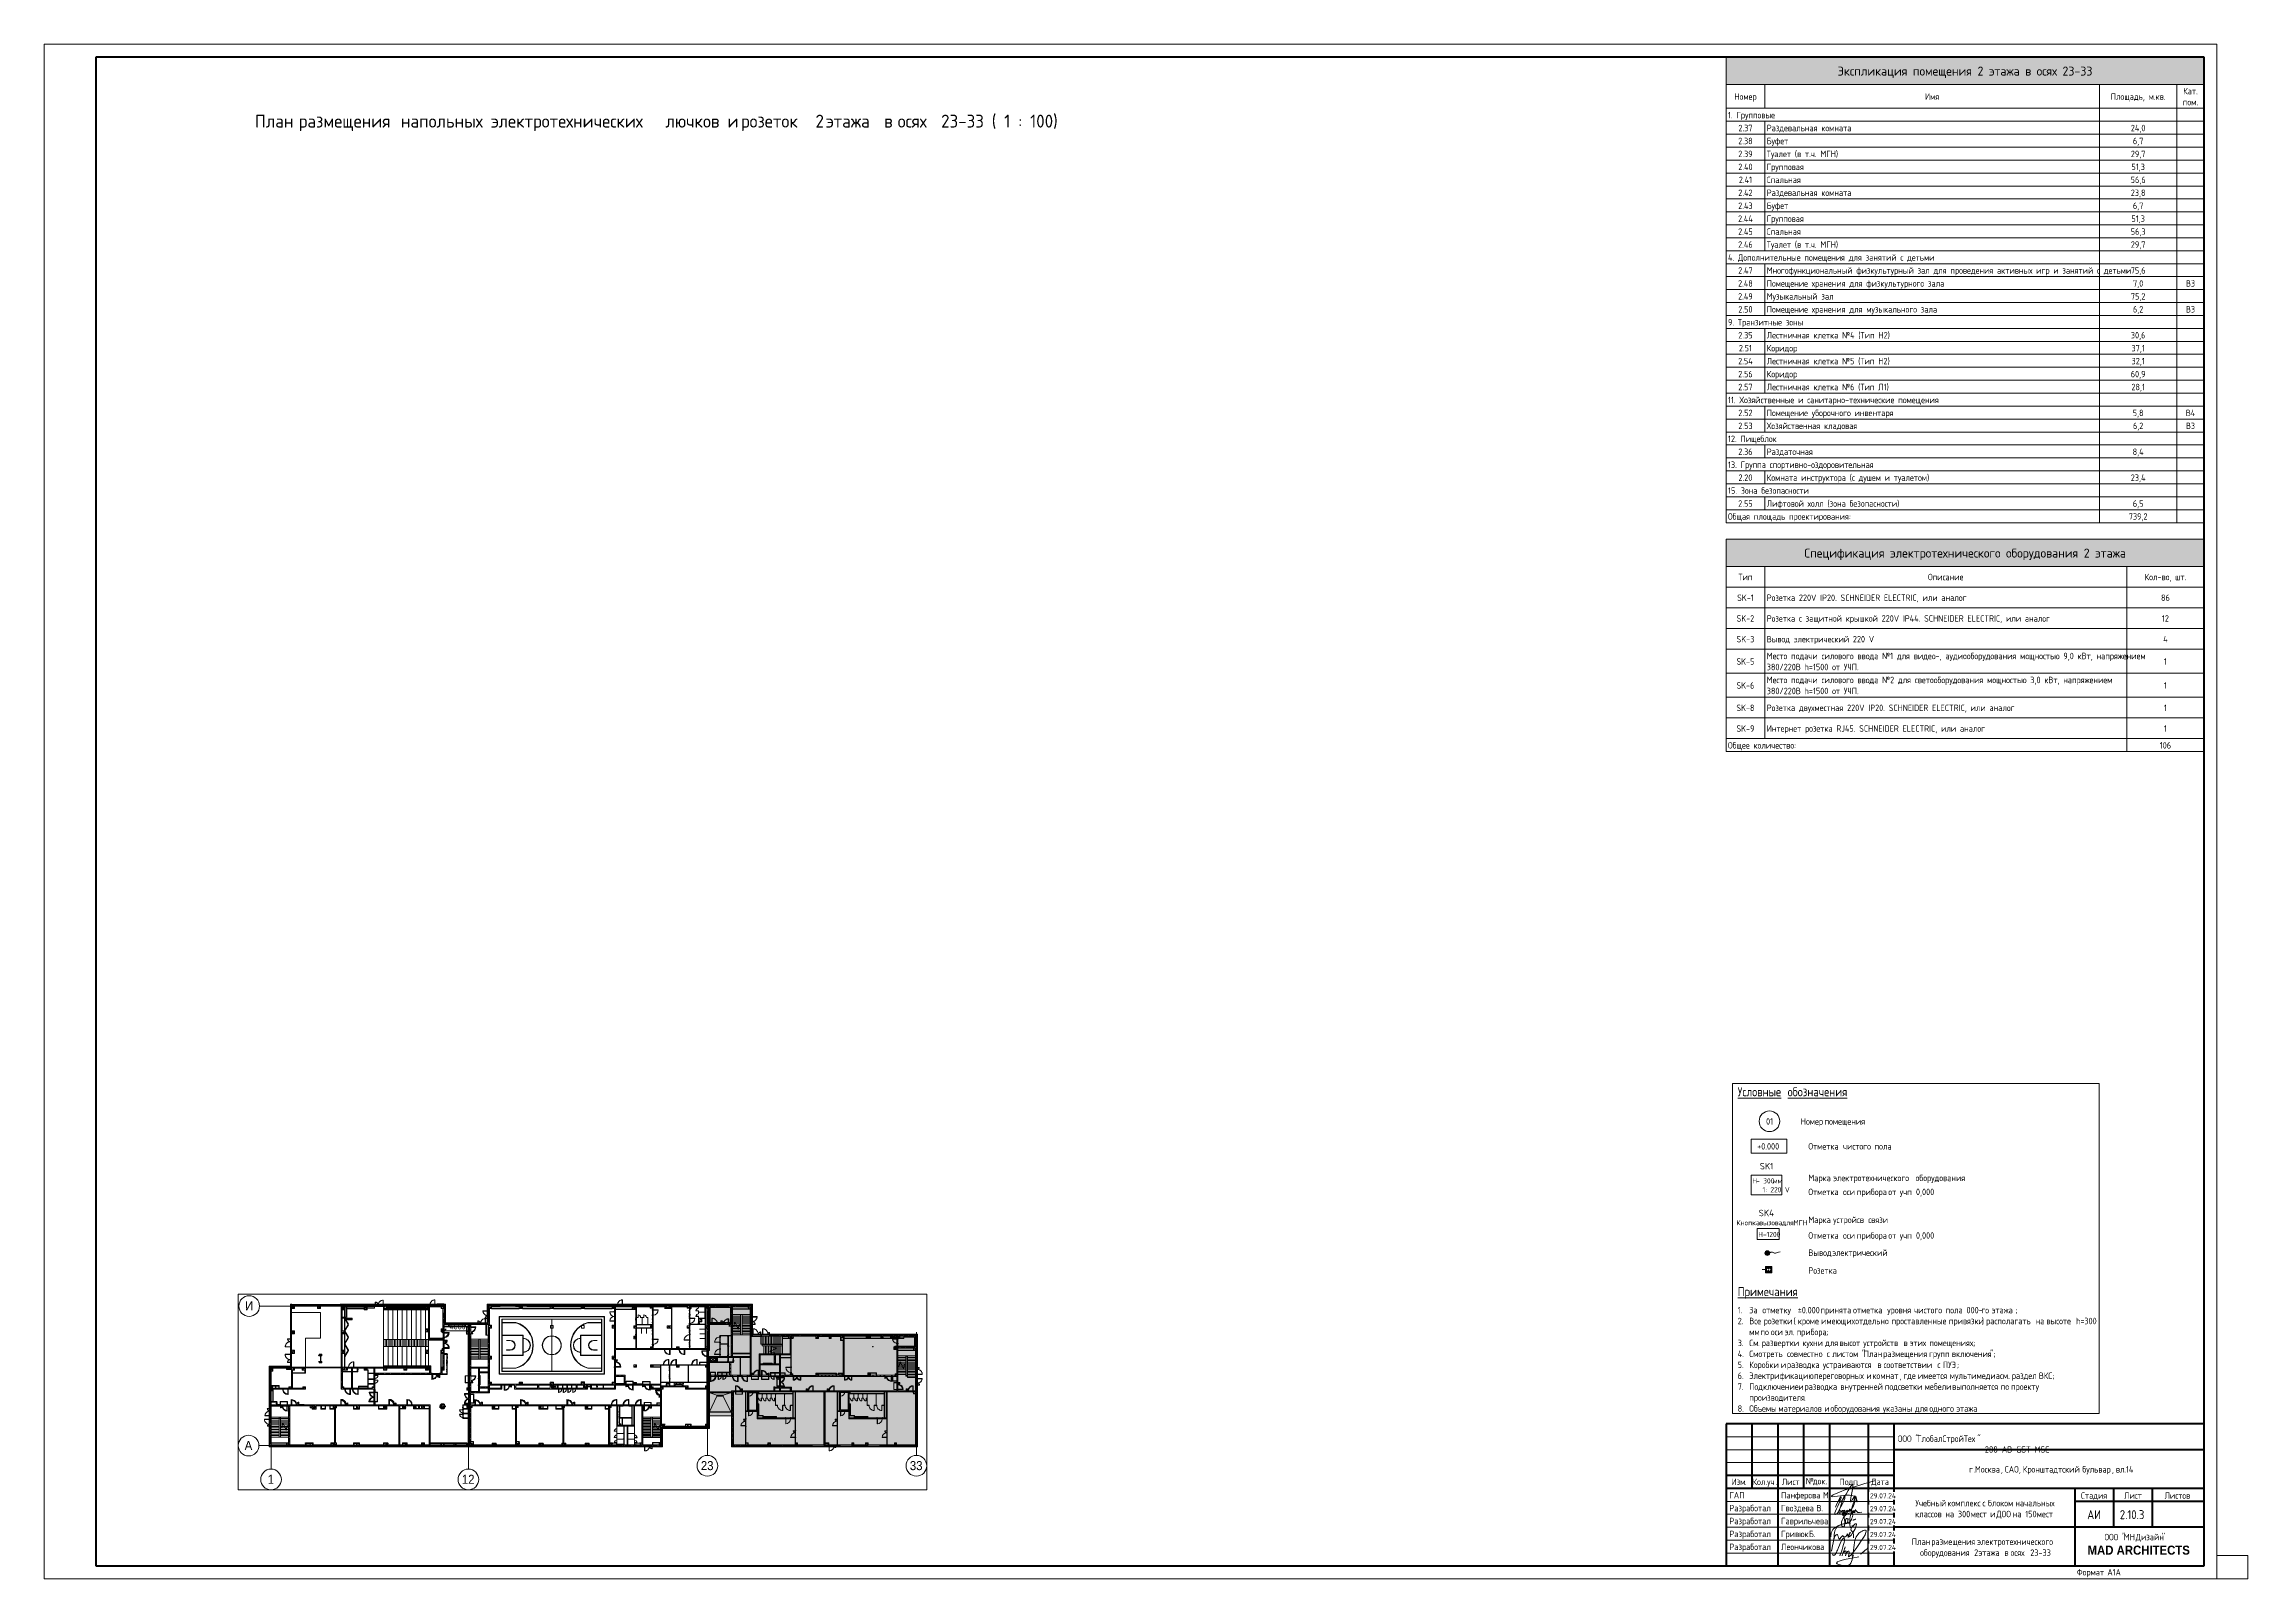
# Paper-space layout 'Layout1' of a CAD drawing. Header units: millimetres. Extents: x -841 to 12, y 0 to 594.
# The model-space entities are those that its viewports show. They can reach past a viewport. Long polylines and large blocks are cut down to what shows.
import ezdxf

# ---------------------------------------------------------------- set-up
doc = ezdxf.new("R2010")
doc.units = ezdxf.units.MM
doc.linetypes.add('200_ШТРИХ__ш1_п0_6_', pattern=[160, 100, -60])
doc.linetypes.add('Осевая', pattern=[3175, 635, -476.25, 1587.5, -476.25])
for name, color, linetype, lineweight in [('A-ANNO-DIMS', 7, 'Continuous', 9), ('A-ANNO-DIMS-500', 7, 'Continuous', 9), ('A-ANNO-NOTE', 7, 'Continuous', 9), ('A-DETL', 7, 'Continuous', 9), ('A-DETL-MBND-1', 7, '200_ШТРИХ__ш1_п0_6_', 9), ('A-DOOR-6', 7, 'Continuous', 5), ('A-GENM-3', 7, 'Continuous', 5), ('A-GLAZ-3', 7, 'Continuous', 5), ('A-GLAZ-CURT-2', 7, 'Continuous', 5), ('A-GLAZ-CWMG-2', 7, 'Continuous', 5), ('A-WALL', 7, 'Continuous', 9), ('A-WALL-2', 7, 'Continuous', 5), ('G-ANNO-LEGN', 7, 'Continuous', 9), ('G-ANNO-SCHD', 7, 'Continuous', 9), ('G-ANNO-TEXT', 7, 'Continuous', 9), ('G-ANNO-TTLB', 7, 'Continuous', 9), ('I-WALL-3', 7, 'Continuous', 5), ('S-COLS-1', 7, 'Continuous', 5), ('S-STRS-2', 7, 'Continuous', 5), ('S-STRS-MBND-1', 7, 'Continuous', 5), ('Оси', 7, 'Continuous', 9), ('Оси-1', 7, 'Continuous', 20), ('Оси-2', 7, 'Осевая', 9)]:
    doc.layers.add(name, color=color, linetype=linetype, lineweight=lineweight)
for name, color, linetype, lineweight, true_color in [('A-DETL-1', 7, 'Continuous', 5, 0x737373), ('A-DETL-GENF-1', 1, 'Continuous', 9, 0xff0000), ('A-DETL-GENF-3', 7, 'Continuous', 5, 0xe2e2e2), ('A-DETL-GENF-4', 7, 'Continuous', 5, 0xb7b7b7), ('A-DETL-GENF-5', 7, 'Continuous', 5, 0xaaaaaa), ('A-DOOR-3', 7, 'Continuous', 5, 0xb7b7b7), ('A-DOOR-4', 7, 'Continuous', 5, 0xe2e2e2), ('A-DOOR-5', 7, 'Continuous', 5, 0xaaaaaa), ('A-DOOR-7', 7, 'Continuous', 5, 0x737373), ('A-DOOR-FRAM-2', 7, 'Continuous', 5, 0xe2e2e2), ('A-DOOR-FRAM-3', 7, 'Continuous', 5, 0xb7b7b7), ('A-DOOR-FRAM-4', 7, 'Continuous', 5, 0xaaaaaa), ('A-FLOR-1', 7, 'Continuous', 5, 0xaaaaaa), ('A-FLOR-2', 7, 'Continuous', 5, 0xb7b7b7), ('A-GENM-4', 7, 'Continuous', 5, 0x737373), ('A-GENM-5', 7, 'Continuous', 5, 0xe2ddcd), ('A-GLAZ-2', 7, 'Continuous', 5, 0x737373), ('A-GLAZ-CURT-3', 7, 'Continuous', 5, 0x737373), ('A-GLAZ-CWMG-3', 7, 'Continuous', 5, 0x383e42), ('A-GLAZ-CWMG-4', 7, 'Continuous', 5, 0x737373), ('A-ROOF-1', 7, 'Continuous', 5, 0x737373), ('A-WALL-3', 7, 'Continuous', 5, 0x737373), ('A-WALL-4', 7, 'Continuous', 9, 0x737373), ('A-WALL-PATT-1', 7, 'Continuous', 5, 0x787878), ('G-ANNO-TEXT-1', 7, 'Continuous', 9, 0x3c3c3c), ('I-WALL-1', 7, 'Continuous', 5, 0xe7e7e7), ('I-WALL-2', 7, 'Continuous', 9, 0xe7e7e7), ('I-WALL-4', 7, 'Continuous', 5, 0x737373), ('I-WALL-5', 7, 'Continuous', 5, 0x787878), ('M-EQPM-3', 7, 'Continuous', 5, 0x737373), ('S-COLS-2', 7, 'Continuous', 5, 0x737373), ('S-STRS-3', 7, 'Continuous', 5, 0x737373), ('S-STRS-MBND-2', 7, 'Continuous', 5, 0x737373)]:
    doc.layers.add(name, color=color, linetype=linetype, lineweight=lineweight, true_color=true_color)
doc.layers.add('A-DETL-GENF-2', color=7, linetype='Continuous', lineweight=9, true_color=0xc0c0c0, transparency=0.4)
doc.layers.add('G-ANNO-NPLT', color=7, linetype='Continuous', plot=False)
doc.styles.add('Arial_1', font='arial.ttf', dxfattribs={"width": 0.9, "height": 1750})
doc.styles.add('Arial_B', font='', dxfattribs={"width": 0.9, "height": 3.5})
doc.styles.add('GOST Common_2', font='GOST_Common.ttf', dxfattribs={"width": 0.9, "height": 3.5})
doc.styles.add('GOST Common_3', font='GOST_Common.ttf', dxfattribs={"width": 0.9, "height": 2.5})
doc.styles.add('GOST Common_4', font='GOST_Common.ttf', dxfattribs={"width": 0.9, "height": 2})
doc.styles.add('GOST Common_5', font='GOST_Common.ttf', dxfattribs={"height": 5})
doc.styles.add('GOST Common_6', font='GOST_Common.ttf', dxfattribs={"height": 3.5})
doc.styles.add('ISOCPEUR_1', font='isocpeur.ttf', dxfattribs={"width": 0.9, "height": 1000})
doc.styles.add('ISOCPEUR_B', font='', dxfattribs={"height": 2.5})
doc.styles.get('Arial_B').set_extended_font_data('Arial', bold=True)
doc.styles.get('ISOCPEUR_B').set_extended_font_data('ISOCPEUR', bold=True)
doc.dimstyles.new('ISO-2_0_0_9К_Средний_округл2', dxfattribs={"dimscale": 304.8, "dimtxt": 995.981176, "dimasz": 2.46063, "dimexe": 1.968504, "dimexo": 0, "dimgap": 0, "dimtad": 1, "dimdec": 0, "dimrnd": 10, "dimzin": 0, "dimdsep": 46, "dimtxsty": 'ISOCPEUR_1', "dimblk1": 'OBLIQUE', "dimblk2": 'OBLIQUE', "dimsah": 1, "dimcen": 0.09, "dimdle": 1.968504, "dimazin": 0, "dimtfac": 1, "dimtdec": 4, "dimtix": 1, "dimtmove": 0, "dimatfit": 3, "dimfxl": 1, "dimtvp": 1, "dimtolj": 1, "dimtzin": 0, "dimarcsym": 2})
pattern_1 = [(45, (145658, 0), (-353.5534, 353.5534), []), (135, (145658, 0), (-353.5534, -353.5534), [])]
pattern_2 = [(45, (145658, 0), (-285.1231, 285.1231), []), (45, (145943.1, 0), (-285.1231, 285.1231), [504.031, -100.806, 16.764, -84.042])]
pattern_3 = [(135, (145657.99, 0), (-176.7767, -176.7767), [])]
pattern_4 = [(135, (145658, 0), (-353.5534, -353.5534), [])]
pattern_5 = [(45, (145657.99, 0), (-176.7767, 176.7767), [])]
pattern_6 = [(135, (1826.41, 164.685), (-14.14214, -14.14214), []), (225, (1826.41, 164.685), (14.14214, -14.14214), [])]
pattern_7 = [(45, (-296.384, 164.685), (-14.1421, 14.1421), []), (135, (-296.384, 164.685), (-14.1421, -14.1421), [])]
pattern_8 = [(135, (1751.41, 164.685), (-14.14214, -14.14214), []), (225, (1751.41, 164.685), (14.14214, -14.14214), [])]
pattern_9 = [(45, (-371.384, 164.685), (-14.1421, 14.1421), []), (135, (-371.384, 164.685), (-14.1421, -14.1421), [])]
pattern_10 = [(135, (1576.41, 164.685), (-14.14214, -14.14214), []), (225, (1576.41, 164.685), (14.14214, -14.14214), [])]
pattern_11 = [(45, (-546.384, 164.685), (-14.1421, 14.1421), []), (135, (-546.384, 164.685), (-14.1421, -14.1421), [])]
pattern_12 = [(135, (145658, 0), (-377.1708, -377.1708), [533.4, -88.9, 17.78, -88.9]), (135, (145658, 376.94), (-377.1708, -377.1708), []), (50, (145658, 0), (637.6445, -55.7866), [66.675, -733.425]), (355, (145658, 0), (-123.3494, 668.6992), [53.34, -586.74]), (100.451, (145711.1, -4.65), (514.299, 612.908), [56.665, -623.315]), (46.184, (145658, 177.8), (948.7764, -147.1497), [100.012, -1100.137]), (96.636, (145737.05, 165.5), (830.909, 865.997), [84.998, -934.973]), (351.184, (145658, 177.8), (830.918, 865.988), [80.01, -880.11]), (21, (145746.9, 133.35), (530.6506, -357.9283), [66.675, -733.425]), (326, (145746.9, 133.35), (216.308, 644.6585), [53.34, -586.74]), (71.451, (145791.1, 103.5), (746.9596, 286.7243), [56.665, -623.315]), (37.5, (145657.99, 0), (10.81053, 295.9426), [16.764, -562.864, 16.764, -578.866, -588.962]), (37.5, (145657.99, 0), (10.81053, 295.9426), [-1175.258, 16.764, -572.198]), (7.5, (145658, 0), (233.86916, 350.63175), [16.764, -322.834, 16.764, -549.529, -224.472]), (7.5, (145658, 0), (233.86916, 350.63175), [-905.891, 16.764, -207.708]), (327.5, (145459.74, 0), (474.5678, -20.0513), [16.764, -205.486, 16.764, -676.656, -920.115]), (327.5, (145459.74, 0), (474.5678, -20.0513), [-915.67, 16.764, -903.351]), (317.5, (145370.84, 0), (518.4522, 88.9934), [16.764, -272.161, 16.764, -443.738, -653.415]), (317.5, (145370.84, 0), (518.4522, 88.9934), [-749.427, 16.764, -636.651])]
pattern_13 = [(135, (1751.41, 174.685), (-14.14214, -14.14214), []), (225, (1751.41, 174.685), (14.14214, -14.14214), [])]
pattern_14 = [(45, (-371.384, 174.685), (-14.1421, 14.1421), []), (135, (-371.384, 174.685), (-14.1421, -14.1421), [])]
pattern_15 = [(135, (1751.41, 104.685), (-14.14214, -14.14214), []), (225, (1751.41, 104.685), (14.14214, -14.14214), [])]
pattern_16 = [(45, (-371.384, 104.685), (-14.1421, 14.1421), []), (135, (-371.384, 104.685), (-14.1421, -14.1421), [])]
pattern_17 = [(135, (1951.41, 164.685), (-14.14214, -14.14214), []), (225, (1951.41, 164.685), (14.14214, -14.14214), [])]
pattern_18 = [(45, (-171.384, 164.685), (-14.1421, 14.1421), []), (135, (-171.384, 164.685), (-14.1421, -14.1421), [])]
pattern_19 = [(45, (145658, 0), (-530.33, 530.33), []), (135, (145658, 0), (-530.33, -530.33), [])]

psp = doc.layouts.get("Layout1")

# ---------------------------------------------------------------- texts
at = {"layer": 'G-ANNO-SCHD', "line_spacing_factor": 1.022761}
for s, insert, char_height, width, attachment_point, style in [('Экспликация помещения 2 этажа в осях 23-33', (-97.48, 585.3), 3.5, 119.6956, 2, 'GOST Common_6'), ('Номер', (-182.49, 574.92), 2.5, 9.896, 2, 'GOST Common_3'), ('Имя', (-110.24, 574.92), 2.5, 6.1548, 2, 'GOST Common_3'), ('Площадь, м.кв.', (-30.49, 574.92), 2.5, 23.8349, 2, 'GOST Common_3'), ('Кат.\\Pпом.', (-10.23, 577.05), 2.5, 7.5125, 2, 'GOST Common_3'), ('1. Групповые', (-189.24, 567.77), 2.5, 20.2144, 1, 'GOST Common_3'), ('2.38', (-182.49, 557.75), 2.5, 6.4264, 2, 'GOST Common_3'), ('2.37', (-182.49, 562.76), 2.5, 6.4264, 2, 'GOST Common_3'), ('Раздевальная комната', (-174.24, 562.76), 2.5, 38.7996, 1, 'GOST Common_3'), ('Буфет', (-174.24, 557.75), 2.5, 10.7106, 1, 'GOST Common_3'), ('24,0', (-30.49, 562.76), 2.5, 6.8186, 2, 'GOST Common_3'), ('6,7', (-30.49, 557.75), 2.5, 4.6765, 2, 'GOST Common_3'), ('2.39', (-182.49, 552.74), 2.5, 6.4264, 2, 'GOST Common_3'), ('2.40', (-182.49, 547.73), 2.5, 6.6979, 2, 'GOST Common_3'), ('Туалет (в т.ч. МГН)', (-174.24, 552.74), 2.5, 31.4983, 1, 'GOST Common_3'), ('Групповая', (-174.24, 547.73), 2.5, 17.1068, 1, 'GOST Common_3'), ('29,7', (-30.49, 552.74), 2.5, 6.5471, 2, 'GOST Common_3'), ('51,3', (-30.49, 547.73), 2.5, 6.0341, 2, 'GOST Common_3'), ('2.42', (-182.49, 537.71), 2.5, 6.6979, 2, 'GOST Common_3'), ('2.41', (-182.49, 542.72), 2.5, 6.185, 2, 'GOST Common_3'), ('Спальная', (-174.24, 542.72), 2.5, 15.5078, 1, 'GOST Common_3'), ('Раздевальная комната', (-174.24, 537.71), 2.5, 38.7996, 1, 'GOST Common_3'), ('23,8', (-30.49, 537.71), 2.5, 6.5471, 2, 'GOST Common_3'), ('56,6', (-30.49, 542.72), 2.5, 6.5471, 2, 'GOST Common_3'), ('2.43', (-182.49, 532.69), 2.5, 6.6979, 2, 'GOST Common_3'), ('Буфет', (-174.24, 532.69), 2.5, 10.7106, 1, 'GOST Common_3'), ('6,7', (-30.49, 532.69), 2.5, 4.6765, 2, 'GOST Common_3'), ('2.44', (-182.49, 527.68), 2.5, 6.9694, 2, 'GOST Common_3'), ('2.45', (-182.49, 522.67), 2.5, 6.6979, 2, 'GOST Common_3'), ('Спальная', (-174.24, 522.67), 2.5, 15.5078, 1, 'GOST Common_3'), ('Групповая', (-174.24, 527.68), 2.5, 17.1068, 1, 'GOST Common_3'), ('56,3', (-30.49, 522.67), 2.5, 6.5471, 2, 'GOST Common_3'), ('51,3', (-30.49, 527.68), 2.5, 6.0341, 2, 'GOST Common_3'), ('4. Дополнительные помещения для занятий с детьми', (-189.24, 512.65), 2.5, 87.103, 1, 'GOST Common_3'), ('2.46', (-182.49, 517.66), 2.5, 6.6979, 2, 'GOST Common_3'), ('Туалет (в т.ч. МГН)', (-174.24, 517.66), 2.5, 31.4983, 1, 'GOST Common_3'), ('29,7', (-30.49, 517.66), 2.5, 6.5471, 2, 'GOST Common_3'), ('2.47', (-182.49, 507.64), 2.5, 6.6979, 2, 'GOST Common_3'), ('Многофункциональный физкультурный зал для проведения активных игр и занятий с детьми', (-174.24, 507.64), 2.5, 153.4183, 1, 'GOST Common_3'), ('75,6', (-30.49, 507.64), 2.5, 6.5471, 2, 'GOST Common_3'), ('2.48', (-182.49, 502.62), 2.5, 6.6979, 2, 'GOST Common_3'), ('2.49', (-182.49, 497.61), 2.5, 6.6979, 2, 'GOST Common_3'), ('Музыкальный зал', (-174.24, 497.61), 2.5, 28.5114, 1, 'GOST Common_3'), ('Помещение хранения для физкультурного зала', (-174.24, 502.62), 2.5, 77.8405, 1, 'GOST Common_3'), ('75,2', (-30.49, 497.61), 2.5, 6.5471, 2, 'GOST Common_3'), ('7,0', (-30.49, 502.62), 2.5, 4.6765, 2, 'GOST Common_3'), ('В3', (-10.23, 502.62), 2.5, 4.0127, 2, 'GOST Common_3'), ('9. Транзитные зоны', (-189.24, 487.59), 2.5, 32.1318, 1, 'GOST Common_3'), ('2.50', (-182.49, 492.6), 2.5, 6.4264, 2, 'GOST Common_3'), ('Помещение хранения для музыкального зала', (-174.24, 492.6), 2.5, 73.8278, 1, 'GOST Common_3'), ('6,2', (-30.49, 492.6), 2.5, 4.6765, 2, 'GOST Common_3'), ('В3', (-10.23, 492.6), 2.5, 4.0127, 2, 'GOST Common_3'), ('2.35', (-182.49, 482.58), 2.5, 6.4264, 2, 'GOST Common_3'), ('Лестничная клетка №4 (Тип Н2)', (-174.24, 482.58), 2.5, 52.7686, 1, 'GOST Common_3'), ('30,6', (-30.49, 482.58), 2.5, 6.5471, 2, 'GOST Common_3'), ('2.54', (-182.49, 472.56), 2.5, 6.6979, 2, 'GOST Common_3'), ('2.51', (-182.49, 477.57), 2.5, 5.9135, 2, 'GOST Common_3'), ('Лестничная клетка №5 (Тип Н2)', (-174.24, 472.56), 2.5, 52.4971, 1, 'GOST Common_3'), ('Коридор', (-174.24, 477.57), 2.5, 13.3656, 1, 'GOST Common_3'), ('37,1', (-30.49, 477.57), 2.5, 6.0341, 2, 'GOST Common_3'), ('32,1', (-30.49, 472.56), 2.5, 6.0341, 2, 'GOST Common_3'), ('2.56', (-182.49, 467.54), 2.5, 6.4264, 2, 'GOST Common_3'), ('2.57', (-182.49, 462.53), 2.5, 6.4264, 2, 'GOST Common_3'), ('Лестничная клетка №6 (Тип Л1)', (-174.24, 462.53), 2.5, 51.9842, 1, 'GOST Common_3'), ('Коридор', (-174.24, 467.54), 2.5, 13.3656, 1, 'GOST Common_3'), ('60,9', (-30.49, 467.54), 2.5, 6.5471, 2, 'GOST Common_3'), ('28,1', (-30.49, 462.53), 2.5, 6.0341, 2, 'GOST Common_3'), ('11. Хозяйственные и санитарно-технические помещения', (-189.24, 457.52), 2.5, 92.8052, 1, 'GOST Common_3'), ('2.52', (-182.49, 452.51), 2.5, 6.4264, 2, 'GOST Common_3'), ('Помещение уборочного инвентаря', (-174.24, 452.51), 2.5, 56.4193, 1, 'GOST Common_3'), ('5,8', (-30.49, 452.51), 2.5, 4.6765, 2, 'GOST Common_3'), ('В4', (-10.23, 452.51), 2.5, 4.2842, 2, 'GOST Common_3'), ('2.53', (-182.49, 447.5), 2.5, 6.4264, 2, 'GOST Common_3'), ('Хозяйственная кладовая', (-174.24, 447.5), 2.5, 41.7563, 1, 'GOST Common_3'), ('6,2', (-30.49, 447.5), 2.5, 4.6765, 2, 'GOST Common_3'), ('В3', (-10.23, 447.5), 2.5, 4.0127, 2, 'GOST Common_3'), ('12. Пищеблок', (-189.24, 442.49), 2.5, 21.029, 1, 'GOST Common_3'), ('2.36', (-182.49, 437.48), 2.5, 6.4264, 2, 'GOST Common_3'), ('Раздаточная', (-174.24, 437.48), 2.5, 22.085, 1, 'GOST Common_3'), ('8,4', (-30.49, 437.48), 2.5, 4.948, 2, 'GOST Common_3'), ('13. Группа спортивно-оздоровительная', (-189.24, 432.46), 2.5, 65.1688, 1, 'GOST Common_3'), ('2.20', (-182.49, 427.45), 2.5, 6.4264, 2, 'GOST Common_3'), ('Комната инструктора (с душем и туалетом)', (-174.24, 427.45), 2.5, 73.5261, 1, 'GOST Common_3'), ('23,4', (-30.49, 427.45), 2.5, 6.8186, 2, 'GOST Common_3'), ('15. Зона безопасности', (-189.24, 422.44), 2.5, 36.4764, 1, 'GOST Common_3'), ('Общая площадь проектирования:', (-189.24, 412.42), 2.5, 54.5789, 1, 'GOST Common_3'), ('2.55', (-182.49, 417.43), 2.5, 6.4264, 2, 'GOST Common_3'), ('Лифтовой холл (зона безопасности)', (-174.24, 417.43), 2.5, 59.0743, 1, 'GOST Common_3'), ('739,2', (-30.49, 412.42), 2.5, 8.4176, 2, 'GOST Common_3'), ('6,5', (-30.49, 417.43), 2.5, 4.6765, 2, 'GOST Common_3'), ('Спецификация электротехнического оборудования 2 этажа', (-97.46, 398.76), 3.5, 156.9474, 2, 'GOST Common_6'), ('Тип', (-182.49, 389), 2.5, 5.8833, 2, 'GOST Common_3'), ('Описание', (-104.96, 389), 2.5, 15.2664, 2, 'GOST Common_3'), ('Кол-во, шт.', (-19.93, 389), 2.5, 19.0076, 2, 'GOST Common_3'), ('SK-1', (-182.49, 380.98), 2.5, 7.5125, 2, 'GOST Common_3'), ('Розетка 220V IP20. SCHNEIDER ELECTRIC, или аналог', (-174.24, 380.98), 2.5, 85.1117, 1, 'GOST Common_3'), ('86', (-19.93, 380.98), 2.5, 3.7412, 2, 'GOST Common_3'), ('SK-2', (-182.49, 372.96), 2.5, 8.0254, 2, 'GOST Common_3'), ('Розетка с защитной крышкой 220V IP44. SCHNEIDER ELECTRIC, или аналог', (-174.24, 372.96), 2.5, 120.4718, 1, 'GOST Common_3'), ('12', (-19.93, 372.96), 2.5, 3.2283, 2, 'GOST Common_3'), ('SK-3', (-182.49, 364.95), 2.5, 8.0254, 2, 'GOST Common_3'), ('Место подачи силового ввода №1 для видео-, аудиооборудования мощностью 9,0 кВт, напряжением\\P380/220В h=1500 от УЧП.', (-174.24, 358.43), 2.5, 163.3746, 1, 'GOST Common_3'), ('Вывод электрический 220 V', (-174.24, 364.95), 2.5, 45.3466, 1, 'GOST Common_3'), ('\\fGOST Common|b0|i0|c204|p34|;\\W.9;4', (-19.93, 364.95), 2.5, 2.1421, 2, 'GOST Common_3'), ('SK-5', (-182.49, 356.3), 2.5, 8.0254, 2, 'GOST Common_3'), ('\\fGOST Common|b0|i0|c204|p34|;\\W.9;1', (-19.93, 356.3), 2.5, 1.3577, 2, 'GOST Common_3'), ('SK-6', (-182.49, 347.03), 2.5, 8.0254, 2, 'GOST Common_3'), ('Место подачи силового ввода №2 для светооборудования мощностью 3,0 кВт, напряжением\\P380/220В h=1500 от УЧП.', (-174.24, 349.16), 2.5, 150.8236, 1, 'GOST Common_3'), ('\\fGOST Common|b0|i0|c204|p34|;\\W.9;1', (-19.93, 347.03), 2.5, 1.3577, 2, 'GOST Common_3'), ('SK-8', (-182.49, 338.38), 2.5, 8.0254, 2, 'GOST Common_3'), ('Розетка двухместная 220V IP20. SCHNEIDER ELECTRIC, или аналог', (-174.24, 338.38), 2.5, 107.4682, 1, 'GOST Common_3'), ('\\fGOST Common|b0|i0|c204|p34|;\\W.9;1', (-19.93, 338.38), 2.5, 1.3577, 2, 'GOST Common_3'), ('SK-9', (-182.49, 330.36), 2.5, 8.0254, 2, 'GOST Common_3'), ('Интернет розетка RJ45. SCHNEIDER ELECTRIC, или аналог', (-174.24, 330.36), 2.5, 94.2233, 1, 'GOST Common_3'), ('\\fGOST Common|b0|i0|c204|p34|;\\W.9;1', (-19.93, 330.36), 2.5, 1.3577, 2, 'GOST Common_3'), ('Общее количество:', (-189.24, 323.85), 2.5, 31.1966, 1, 'GOST Common_3'), ('106', (-19.93, 323.85), 2.5, 5.0989, 2, 'GOST Common_3')]:
    psp.add_mtext(s, dxfattribs=dict(at, insert=insert, char_height=char_height, width=width, attachment_point=attachment_point, style=style))
at = {"layer": 'G-ANNO-TTLB', "attachment_point": 1}
for s, insert, char_height, width, style in [('План', (-759.38, 566.68), 5, 18.4388, 'GOST Common_5'), ('\\fGOST Common|b0|i0|c204|p34|; ', (-744.16, 566.68), 5, 2.0844, 'GOST Common_5'), ('размещения', (-742.44, 566.68), 5, 45.8565, 'GOST Common_5'), ('\\fGOST Common|b0|i0|c204|p34|; ', (-704.61, 566.68), 5, 2.0844, 'GOST Common_5'), ('напольных', (-702.89, 566.68), 5, 40.0844, 'GOST Common_5'), ('\\fGOST Common|b0|i0|c204|p34|; ', (-669.81, 566.68), 5, 2.0844, 'GOST Common_5'), ('электротехнических', (-668.09, 566.68), 5, 79.8481, 'GOST Common_5'), ('\\fGOST Common|b0|i0|c204|p34|; ', (-602.21, 566.68), 5, 2.0844, 'GOST Common_5'), ('лючков', (-600.49, 566.68), 5, 26.9367, 'GOST Common_5'), ('\\fGOST Common|b0|i0|c204|p34|; ', (-578.27, 566.68), 5, 2.0844, 'GOST Common_5'), ('\\fGOST Common|b0|i0|c204|p34|;и', (-576.55, 566.68), 5, 4.3291, 'GOST Common_5'), ('\\fGOST Common|b0|i0|c204|p34|; ', (-572.98, 566.68), 5, 2.0844, 'GOST Common_5'), ('розеток', (-571.26, 566.68), 5, 31.2658, 'GOST Common_5'), (' 2 ', (-545.46, 566.68), 5, 8.4979, 'GOST Common_5'), ('этажа', (-538.45, 566.68), 5, 25.2532, 'GOST Common_5'), ('\\fGOST Common|b0|i0|c204|p34|; ', (-517.61, 566.68), 5, 2.0844, 'GOST Common_5'), ('\\fGOST Common|b0|i0|c204|p34|;в', (-515.89, 566.68), 5, 4.3291, 'GOST Common_5'), ('\\fGOST Common|b0|i0|c204|p34|; ', (-512.32, 566.68), 5, 2.0844, 'GOST Common_5'), ('осях', (-510.6, 566.68), 5, 16.6751, 'GOST Common_5'), (' 23-33 ( 1 : 100)', (-496.84, 566.68), 5, 53.7932, 'GOST Common_5'), ('ООО', (-123.53, 55.52), 2.5, 6.4937, 'GOST Common_3'), (' "', (-118.17, 55.52), 2.5, 2.5975, 'GOST Common_3'), ('ГлобалСтройТех', (-116.03, 55.52), 2.5, 28.2114, 'GOST Common_3'), ('"                                                                               288-AB-GST-MSC', (-92.75, 55.52), 2.5, 105.1974, 'GOST Common_3'), ('\\fGOST Common|b0|i0|c204|p34|;\\W.9;г', (-95.9, 43.66), 2.5, 1.9481, 'GOST Common_3'), ('Москва', (-93.64, 43.66), 2.5, 12.1215, 'GOST Common_3'), ('САО', (-82.09, 43.66), 2.5, 6.5658, 'GOST Common_3'), ('Кронштадтский', (-75.12, 43.66), 2.5, 26.9848, 'GOST Common_3'), ('\\fGOST Common|b0|i0|c204|p34|;\\W.9; ', (-52.86, 43.66), 2.5, 0.938, 'GOST Common_3'), ('бульвар', (-52.08, 43.66), 2.5, 13.8532, 'GOST Common_3'), ('вл', (-39.11, 43.66), 2.5, 3.8962, 'GOST Common_3'), ('.14', (-35.89, 43.66), 2.5, 4.3291, 'GOST Common_3'), ('\\fGOST Common|b0|i0|c204|p34|;\\W.9;.', (-94.29, 43.66), 2.5, 0.7937, 'GOST Common_3'), (', ', (-83.64, 43.66), 2.5, 1.8759, 'GOST Common_3'), (', ', (-76.67, 43.66), 2.5, 1.8759, 'GOST Common_3'), (', ', (-40.65, 43.66), 2.5, 1.8759, 'GOST Common_3'), ('Учебный', (-116.7, 30.59), 2.5, 14.0696, 'GOST Common_3'), ('классов', (-116.82, 26.36), 2.5, 13.2759, 'GOST Common_3'), ('\\fGOST Common|b0|i0|c204|p34|;\\W.9; ', (-105.87, 26.36), 2.5, 0.938, 'GOST Common_3'), ('\\fGOST Common|b0|i0|c204|p34|;\\W.9; ', (-105.1, 30.59), 2.5, 0.938, 'GOST Common_3'), ('на', (-105.1, 26.36), 2.5, 4.1127, 'GOST Common_3'), ('комплекс', (-104.32, 30.59), 2.5, 15.5127, 'GOST Common_3'), (' 300 ', (-101.7, 26.36), 2.5, 7.7203, 'GOST Common_3'), ('мест', (-95.33, 26.36), 2.5, 8.2253, 'GOST Common_3'), ('\\fGOST Common|b0|i0|c204|p34|;\\W.9; ', (-91.52, 30.59), 2.5, 0.938, 'GOST Common_3'), ('\\fGOST Common|b0|i0|c204|p34|;\\W.9;с', (-90.75, 30.59), 2.5, 1.6595, 'GOST Common_3'), ('\\fGOST Common|b0|i0|c204|p34|;\\W.9; ', (-89.38, 30.59), 2.5, 0.938, 'GOST Common_3'), ('\\fGOST Common|b0|i0|c204|p34|;\\W.9; ', (-88.55, 26.36), 2.5, 0.938, 'GOST Common_3'), ('блоком', (-88.61, 30.59), 2.5, 11.9051, 'GOST Common_3'), ('\\fGOST Common|b0|i0|c204|p34|;\\W.9;и', (-87.77, 26.36), 2.5, 1.9481, 'GOST Common_3'), ('\\fGOST Common|b0|i0|c204|p34|;\\W.9; ', (-86.17, 26.36), 2.5, 0.938, 'GOST Common_3'), ('ДОО', (-85.39, 26.36), 2.5, 6.7823, 'GOST Common_3'), ('\\fGOST Common|b0|i0|c204|p34|;\\W.9; ', (-79.8, 26.36), 2.5, 0.938, 'GOST Common_3'), ('на', (-79.02, 26.36), 2.5, 4.1127, 'GOST Common_3'), ('\\fGOST Common|b0|i0|c204|p34|;\\W.9; ', (-78.78, 30.59), 2.5, 0.938, 'GOST Common_3'), ('начальных', (-78.01, 30.59), 2.5, 18.1823, 'GOST Common_3'), (' 150 ', (-75.63, 26.36), 2.5, 7.143, 'GOST Common_3'), ('мест', (-69.73, 26.36), 2.5, 8.2253, 'GOST Common_3'), ('АИ', (-50.19, 26.62), 3.5, 6.5658, 'GOST Common_2'), ('2.10.3', (-37.58, 26.62), 3.5, 12.338, 'GOST Common_2'), ('План', (-118.1, 15.66), 2.5, 8.2253, 'GOST Common_3'), ('оборудования', (-114.89, 11.42), 2.5, 23.5937, 'GOST Common_3'), ('\\fGOST Common|b0|i0|c204|p34|;\\W.9; ', (-111.32, 15.66), 2.5, 0.938, 'GOST Common_3'), ('размещения', (-110.54, 15.66), 2.5, 20.5633, 'GOST Common_3'), (' 2 ', (-95.42, 11.42), 2.5, 3.824, 'GOST Common_3'), ('\\fGOST Common|b0|i0|c204|p34|;\\W.9; ', (-93.58, 15.66), 2.5, 0.938, 'GOST Common_3'), ('электротехнического', (-92.8, 15.66), 2.5, 37.7354, 'GOST Common_3'), ('этажа', (-92.27, 11.42), 2.5, 11.1835, 'GOST Common_3'), ('\\fGOST Common|b0|i0|c204|p34|;\\W.9; ', (-83.04, 11.42), 2.5, 0.938, 'GOST Common_3'), ('\\fGOST Common|b0|i0|c204|p34|;\\W.9;в', (-82.26, 11.42), 2.5, 1.9481, 'GOST Common_3'), ('\\fGOST Common|b0|i0|c204|p34|;\\W.9; ', (-80.66, 11.42), 2.5, 0.938, 'GOST Common_3'), ('осях', (-79.88, 11.42), 2.5, 7.5038, 'GOST Common_3'), (' 23-33', (-73.69, 11.42), 2.5, 10.6785, 'GOST Common_3')]:
    psp.add_mtext(s, dxfattribs=dict(at, insert=insert, char_height=char_height, width=width, style=style))

msp = doc.modelspace()

# ---------------------------------------------------------------- texts
at = {"layer": 'G-ANNO-TEXT', "attachment_point": 1}
for s, insert, char_height, width, style in [('\\LУсловные', (125966.81, 3155.32), 3.5, 22.1506, 'GOST Common_2'), ('\\L\\fGOST Common|b0|i0|c204|p34|;\\W.9;\\L ', (125985.09, 3155.32), 3.5, 1.2987, 'GOST Common_2'), ('\\Lобозначения', (125986.16, 3155.32), 3.5, 30.1595, 'GOST Common_2'), ('01', (125977.79, 3143.35), 2.5, 3.319, 'GOST Common_3'), ('Номер', (125991.23, 3143.35), 2.5, 10.1734, 'GOST Common_3'), ('\\fGOST Common|b0|i0|c204|p34|;\\W.9; ', (125999.62, 3143.35), 2.5, 0.938, 'GOST Common_3'), ('помещения', (126000.4, 3143.35), 2.5, 18.543, 'GOST Common_3'), ('+0.000', (125974.34, 3133.72), 2.5, 10.5342, 'GOST Common_3'), ('Отметка', (125994.17, 3133.72), 2.5, 15.2962, 'GOST Common_3'), ('\\fGOST Common|b0|i0|c204|p34|;\\W.9; ', (126006.79, 3133.72), 2.5, 0.938, 'GOST Common_3'), ('чистого', (126007.56, 3133.72), 2.5, 13.8532, 'GOST Common_3'), ('\\fGOST Common|b0|i0|c204|p34|;\\W.9; ', (126018.99, 3133.72), 2.5, 0.938, 'GOST Common_3'), ('пола', (126019.77, 3133.72), 2.5, 8.0089, 'GOST Common_3'), ('\\fGOST Common|b0|i0|c204|p34|;\\W.9; ', (126026.37, 3133.72), 2.5, 0.938, 'GOST Common_3'), ('SK1', (125975.34, 3126.03), 2.5, 6.5738, 'ISOCPEUR_B'), ('Отметка', (125994.17, 3116.08), 2.5, 15.2962, 'GOST Common_3'), ('Марка', (125994.17, 3121.48), 2.5, 10.6785, 'GOST Common_3'), ('\\fGOST Common|b0|i0|c204|p34|;\\W.9; ', (126002.98, 3121.48), 2.5, 0.938, 'GOST Common_3'), ('электротехнического', (126003.75, 3121.48), 2.5, 37.7354, 'GOST Common_3'), ('\\fGOST Common|b0|i0|c204|p34|;\\W.9; ', (126006.79, 3116.08), 2.5, 0.938, 'GOST Common_3'), ('оси', (126007.56, 3116.08), 2.5, 5.5557, 'GOST Common_3'), ('\\fGOST Common|b0|i0|c204|p34|;\\W.9; ', (126012.15, 3116.08), 2.5, 0.938, 'GOST Common_3'), ('прибора', (126012.92, 3116.08), 2.5, 13.8532, 'GOST Common_3'), ('\\fGOST Common|b0|i0|c204|p34|;\\W.9; ', (126024.35, 3116.08), 2.5, 0.938, 'GOST Common_3'), ('от', (126025.12, 3116.08), 2.5, 4.4013, 'GOST Common_3'), ('\\fGOST Common|b0|i0|c204|p34|;\\W.9; ', (126028.76, 3116.08), 2.5, 0.938, 'GOST Common_3'), ('учп', (126029.53, 3116.08), 2.5, 5.8443, 'GOST Common_3'), ('\\fGOST Common|b0|i0|c204|p34|;\\W.9; ', (126034.89, 3121.48), 2.5, 0.938, 'GOST Common_3'), ('оборудования', (126035.66, 3121.48), 2.5, 23.5937, 'GOST Common_3'), (' 0,000', (126034.35, 3116.08), 2.5, 9.6684, 'GOST Common_3'), ('SK4', (125974.94, 3107.91), 2.5, 7.4557, 'ISOCPEUR_B'), ('Марка', (125994.17, 3105.28), 2.5, 10.6785, 'GOST Common_3'), ('\\fGOST Common|b0|i0|c204|p34|;\\W.9; ', (126002.98, 3105.28), 2.5, 0.938, 'GOST Common_3'), ('устройсв', (126003.75, 3105.28), 2.5, 15.5127, 'GOST Common_3'), ('\\fGOST Common|b0|i0|c204|p34|;\\W.9; ', (126016.55, 3105.28), 2.5, 0.938, 'GOST Common_3'), ('связи', (126017.33, 3105.28), 2.5, 9.3076, 'GOST Common_3'), ('Отметка', (125994.17, 3099.21), 2.5, 15.2962, 'GOST Common_3'), ('\\fGOST Common|b0|i0|c204|p34|;\\W.9; ', (126006.79, 3099.21), 2.5, 0.938, 'GOST Common_3'), ('оси', (126007.56, 3099.21), 2.5, 5.5557, 'GOST Common_3'), ('\\fGOST Common|b0|i0|c204|p34|;\\W.9; ', (126012.15, 3099.21), 2.5, 0.938, 'GOST Common_3'), ('прибора', (126012.92, 3099.21), 2.5, 13.8532, 'GOST Common_3'), ('\\fGOST Common|b0|i0|c204|p34|;\\W.9; ', (126024.35, 3099.21), 2.5, 0.938, 'GOST Common_3'), ('от', (126025.12, 3099.21), 2.5, 4.4013, 'GOST Common_3'), ('\\fGOST Common|b0|i0|c204|p34|;\\W.9; ', (126028.76, 3099.21), 2.5, 0.938, 'GOST Common_3'), ('учп', (126029.53, 3099.21), 2.5, 5.8443, 'GOST Common_3'), (' 0,000', (126034.35, 3099.21), 2.5, 9.6684, 'GOST Common_3'), ('Вывод', (125994.17, 3092.55), 2.5, 10.2456, 'GOST Common_3'), ('\\fGOST Common|b0|i0|c204|p34|;\\W.9; ', (126002.62, 3092.55), 2.5, 0.938, 'GOST Common_3'), ('электрический', (126003.4, 3092.55), 2.5, 25.5418, 'GOST Common_3'), ('Розетка', (125994.17, 3085.65), 2.5, 14.4304, 'GOST Common_3'), ('\\LПримечания', (125966.81, 3077.98), 3.5, 28.4278, 'GOST Common_2'), ('1.', (125966.81, 3070.34), 2.5, 5.4117, 'GOST Common_3'), ('2.', (125966.81, 3066.11), 2.5, 5.4117, 'GOST Common_3'), ('За', (125971.28, 3070.34), 2.5, 4.257, 'GOST Common_3'), ('Все', (125971.28, 3066.11), 2.5, 5.8443, 'GOST Common_3'), ('\\fGOST Common|b0|i0|c204|p34|;\\W.9; ', (125976.1, 3066.11), 2.5, 0.938, 'GOST Common_3'), ('отметку', (125976.34, 3070.34), 2.5, 14.8633, 'GOST Common_3'), ('розетки', (125976.87, 3066.11), 2.5, 13.9975, 'GOST Common_3'), (' (', (125988.42, 3066.11), 2.5, 2.0203, 'GOST Common_3'), (' ±0.000 ', (125988.6, 3070.34), 2.5, 12.4101, 'GOST Common_3'), ('кроме', (125990.09, 3066.11), 2.5, 9.957, 'GOST Common_3'), ('\\fGOST Common|b0|i0|c204|p34|;\\W.9; ', (125998.3, 3066.11), 2.5, 0.938, 'GOST Common_3'), ('принята', (125998.84, 3070.34), 2.5, 14.3582, 'GOST Common_3'), ('имеющих', (125999.08, 3066.11), 2.5, 15.0797, 'GOST Common_3'), ('\\fGOST Common|b0|i0|c204|p34|;\\W.9; ', (126010.69, 3070.34), 2.5, 0.938, 'GOST Common_3'), ('\\fGOST Common|b0|i0|c204|p34|;\\W.9; ', (126011.52, 3066.11), 2.5, 0.938, 'GOST Common_3'), ('отметка', (126011.46, 3070.34), 2.5, 15.0797, 'GOST Common_3'), ('отдельно', (126012.29, 3066.11), 2.5, 16.0899, 'GOST Common_3'), ('\\fGOST Common|b0|i0|c204|p34|;\\W.9; ', (126023.9, 3070.34), 2.5, 0.938, 'GOST Common_3'), ('уровня', (126024.68, 3070.34), 2.5, 11.6886, 'GOST Common_3'), ('\\fGOST Common|b0|i0|c204|p34|;\\W.9; ', (126025.57, 3066.11), 2.5, 0.938, 'GOST Common_3'), ('проставленные', (126026.34, 3066.11), 2.5, 25.9747, 'GOST Common_3'), ('\\fGOST Common|b0|i0|c204|p34|;\\W.9; ', (126034.32, 3070.34), 2.5, 0.938, 'GOST Common_3'), ('чистого', (126035.09, 3070.34), 2.5, 13.8532, 'GOST Common_3'), ('\\fGOST Common|b0|i0|c204|p34|;\\W.9; ', (126046.52, 3070.34), 2.5, 0.938, 'GOST Common_3'), ('пола', (126047.3, 3070.34), 2.5, 8.0089, 'GOST Common_3'), ('\\fGOST Common|b0|i0|c204|p34|;\\W.9; ', (126047.77, 3066.11), 2.5, 0.938, 'GOST Common_3'), ('привязки', (126048.55, 3066.11), 2.5, 15.4405, 'GOST Common_3'), (' 000-', (126053.91, 3070.34), 2.5, 8.7304, 'GOST Common_3'), ('го', (126061.11, 3070.34), 2.5, 3.8962, 'GOST Common_3'), (') ', (126061.29, 3066.11), 2.5, 2.0203, 'GOST Common_3'), ('располагать', (126062.96, 3066.11), 2.5, 22.2949, 'GOST Common_3'), ('\\fGOST Common|b0|i0|c204|p34|;\\W.9; ', (126064.32, 3070.34), 2.5, 0.938, 'GOST Common_3'), ('этажа', (126065.1, 3070.34), 2.5, 11.1835, 'GOST Common_3'), ('\\fGOST Common|b0|i0|c204|p34|;\\W.9;;', (126074.33, 3070.34), 2.5, 0.938, 'GOST Common_3'), ('\\fGOST Common|b0|i0|c204|p34|;\\W.9; ', (126081.35, 3066.11), 2.5, 0.938, 'GOST Common_3'), ('на', (126082.12, 3066.11), 2.5, 4.1127, 'GOST Common_3'), ('\\fGOST Common|b0|i0|c204|p34|;\\W.9; ', (126085.52, 3066.11), 2.5, 0.938, 'GOST Common_3'), ('высоте', (126086.29, 3066.11), 2.5, 12.1215, 'GOST Common_3'), (' h=300 ', (126096.29, 3066.11), 2.5, 11.6165, 'GOST Common_3'), ('3.', (125966.81, 3057.64), 2.5, 5.4117, 'GOST Common_3'), ('См', (125971.28, 3057.64), 2.5, 4.1127, 'GOST Common_3'), ('мм', (125971.28, 3061.87), 2.5, 4.3291, 'GOST Common_3'), ('\\fGOST Common|b0|i0|c204|p34|;\\W.9; ', (125974.85, 3061.87), 2.5, 0.938, 'GOST Common_3'), ('. ', (125974.67, 3057.64), 2.5, 1.7316, 'GOST Common_3'), ('по', (125975.62, 3061.87), 2.5, 3.8962, 'GOST Common_3'), ('развертки', (125976.1, 3057.64), 2.5, 18.1101, 'GOST Common_3'), ('\\fGOST Common|b0|i0|c204|p34|;\\W.9; ', (125978.84, 3061.87), 2.5, 0.938, 'GOST Common_3'), ('оси', (125979.61, 3061.87), 2.5, 5.5557, 'GOST Common_3'), ('\\fGOST Common|b0|i0|c204|p34|;\\W.9; ', (125984.2, 3061.87), 2.5, 0.938, 'GOST Common_3'), ('эл', (125984.97, 3061.87), 2.5, 3.8962, 'GOST Common_3'), ('. ', (125988.18, 3061.87), 2.5, 1.7316, 'GOST Common_3'), ('прибора', (125989.61, 3061.87), 2.5, 13.8532, 'GOST Common_3'), ('\\fGOST Common|b0|i0|c204|p34|;\\W.9; ', (125991.04, 3057.64), 2.5, 0.938, 'GOST Common_3'), ('кухни', (125991.82, 3057.64), 2.5, 9.7405, 'GOST Common_3'), ('\\fGOST Common|b0|i0|c204|p34|;\\W.9; ', (125999.85, 3057.64), 2.5, 0.938, 'GOST Common_3'), ('для', (126000.63, 3057.64), 2.5, 5.8443, 'GOST Common_3'), ('; ', (126001.04, 3061.87), 2.5, 1.8759, 'GOST Common_3'), ('\\fGOST Common|b0|i0|c204|p34|;\\W.9; ', (126005.45, 3057.64), 2.5, 0.938, 'GOST Common_3'), ('высот', (126006.22, 3057.64), 2.5, 10.1734, 'GOST Common_3'), ('\\fGOST Common|b0|i0|c204|p34|;\\W.9; ', (126014.62, 3057.64), 2.5, 0.938, 'GOST Common_3'), (' "', (126013.43, 3053.41), 2.5, 2.5975, 'GOST Common_3'), ('устройств', (126015.39, 3057.64), 2.5, 17.9658, 'GOST Common_3'), ('\\fGOST Common|b0|i0|c204|p34|;\\W.9; ', (126030.21, 3057.64), 2.5, 0.938, 'GOST Common_3'), ('\\fGOST Common|b0|i0|c204|p34|;\\W.9;в', (126030.99, 3057.64), 2.5, 1.9481, 'GOST Common_3'), ('\\fGOST Common|b0|i0|c204|p34|;\\W.9; ', (126032.59, 3057.64), 2.5, 0.938, 'GOST Common_3'), ('этих', (126033.37, 3057.64), 2.5, 8.2975, 'GOST Common_3'), ('\\fGOST Common|b0|i0|c204|p34|;\\W.9; ', (126040.21, 3057.64), 2.5, 0.938, 'GOST Common_3'), ('помещениях', (126040.99, 3057.64), 2.5, 20.4911, 'GOST Common_3'), ('\\fGOST Common|b0|i0|c204|p34|;\\W.9;;', (126057.9, 3057.64), 2.5, 0.938, 'GOST Common_3'), ('";', (126064.5, 3053.41), 2.5, 2.5975, 'GOST Common_3'), ('4.', (125966.81, 3053.41), 2.5, 5.4117, 'GOST Common_3'), ('5.', (125966.81, 3049.17), 2.5, 5.4117, 'GOST Common_3'), ('Смотреть', (125971.28, 3053.41), 2.5, 16.8114, 'GOST Common_3'), ('Коробки', (125971.28, 3049.17), 2.5, 13.8532, 'GOST Common_3'), ('\\fGOST Common|b0|i0|c204|p34|;\\W.9; ', (125982.71, 3049.17), 2.5, 0.938, 'GOST Common_3'), ('\\fGOST Common|b0|i0|c204|p34|;\\W.9;и', (125983.48, 3049.17), 2.5, 1.9481, 'GOST Common_3'), ('\\fGOST Common|b0|i0|c204|p34|;\\W.9; ', (125985.09, 3049.17), 2.5, 0.938, 'GOST Common_3'), ('\\fGOST Common|b0|i0|c204|p34|;\\W.9; ', (125985.15, 3053.41), 2.5, 0.938, 'GOST Common_3'), ('совместно', (125985.92, 3053.41), 2.5, 17.6772, 'GOST Common_3'), ('разводка', (125985.86, 3049.17), 2.5, 15.8734, 'GOST Common_3'), ('\\fGOST Common|b0|i0|c204|p34|;\\W.9; ', (125998.96, 3049.17), 2.5, 0.938, 'GOST Common_3'), ('устраиваются', (125999.73, 3049.17), 2.5, 24.6759, 'GOST Common_3'), ('\\fGOST Common|b0|i0|c204|p34|;\\W.9; ', (126000.51, 3053.41), 2.5, 0.938, 'GOST Common_3'), ('\\fGOST Common|b0|i0|c204|p34|;\\W.9;с', (126001.28, 3053.41), 2.5, 1.6595, 'GOST Common_3'), ('\\fGOST Common|b0|i0|c204|p34|;\\W.9; ', (126002.65, 3053.41), 2.5, 0.938, 'GOST Common_3'), ('листом', (126003.42, 3053.41), 2.5, 12.1215, 'GOST Common_3'), ('План', (126015.57, 3053.41), 2.5, 8.2253, 'GOST Common_3'), ('\\fGOST Common|b0|i0|c204|p34|;\\W.9; ', (126020.09, 3049.17), 2.5, 0.938, 'GOST Common_3'), ('\\fGOST Common|b0|i0|c204|p34|;\\W.9;в', (126020.87, 3049.17), 2.5, 1.9481, 'GOST Common_3'), ('\\fGOST Common|b0|i0|c204|p34|;\\W.9; ', (126022.36, 3053.41), 2.5, 0.938, 'GOST Common_3'), ('\\fGOST Common|b0|i0|c204|p34|;\\W.9; ', (126022.47, 3049.17), 2.5, 0.938, 'GOST Common_3'), ('размещения', (126023.13, 3053.41), 2.5, 20.5633, 'GOST Common_3'), ('соответствии', (126023.25, 3049.17), 2.5, 24.3152, 'GOST Common_3'), ('\\fGOST Common|b0|i0|c204|p34|;\\W.9; ', (126040.1, 3053.41), 2.5, 0.938, 'GOST Common_3'), ('групп', (126040.87, 3053.41), 2.5, 9.7405, 'GOST Common_3'), ('\\fGOST Common|b0|i0|c204|p34|;\\W.9; ', (126043.31, 3049.17), 2.5, 0.938, 'GOST Common_3'), ('\\fGOST Common|b0|i0|c204|p34|;\\W.9;с', (126044.08, 3049.17), 2.5, 1.6595, 'GOST Common_3'), ('\\fGOST Common|b0|i0|c204|p34|;\\W.9; ', (126045.45, 3049.17), 2.5, 0.938, 'GOST Common_3'), ('ПУЭ', (126046.23, 3049.17), 2.5, 6.5658, 'GOST Common_3'), ('\\fGOST Common|b0|i0|c204|p34|;\\W.9; ', (126048.91, 3053.41), 2.5, 0.938, 'GOST Common_3'), ('включения', (126049.68, 3053.41), 2.5, 17.9658, 'GOST Common_3'), ('\\fGOST Common|b0|i0|c204|p34|;\\W.9;;', (126051.64, 3049.17), 2.5, 0.938, 'GOST Common_3'), ('7.', (125966.81, 3040.71), 2.5, 5.4117, 'GOST Common_3'), ('6.', (125966.81, 3044.94), 2.5, 5.4117, 'GOST Common_3'), ('Электрификацию', (125971.28, 3044.94), 2.5, 29.438, 'GOST Common_3'), ('Подключение', (125971.28, 3040.71), 2.5, 22.0785, 'GOST Common_3'), ('\\fGOST Common|b0|i0|c204|p34|;\\W.9; ', (125989.49, 3040.71), 2.5, 0.938, 'GOST Common_3'), ('\\fGOST Common|b0|i0|c204|p34|;\\W.9;и', (125990.27, 3040.71), 2.5, 1.9481, 'GOST Common_3'), ('\\fGOST Common|b0|i0|c204|p34|;\\W.9; ', (125991.88, 3040.71), 2.5, 0.938, 'GOST Common_3'), ('разводка', (125992.65, 3040.71), 2.5, 15.8734, 'GOST Common_3'), ('\\fGOST Common|b0|i0|c204|p34|;\\W.9; ', (125995.57, 3044.94), 2.5, 0.938, 'GOST Common_3'), ('переговорных', (125996.34, 3044.94), 2.5, 23.5937, 'GOST Common_3'), ('\\fGOST Common|b0|i0|c204|p34|;\\W.9; ', (126005.75, 3040.71), 2.5, 0.938, 'GOST Common_3'), ('внутренней', (126006.52, 3040.71), 2.5, 19.9861, 'GOST Common_3'), ('\\fGOST Common|b0|i0|c204|p34|;\\W.9; ', (126015.81, 3044.94), 2.5, 0.938, 'GOST Common_3'), ('\\fGOST Common|b0|i0|c204|p34|;\\W.9;и', (126016.58, 3044.94), 2.5, 1.9481, 'GOST Common_3'), ('\\fGOST Common|b0|i0|c204|p34|;\\W.9; ', (126018.19, 3044.94), 2.5, 0.938, 'GOST Common_3'), ('комнат', (126018.96, 3044.94), 2.5, 12.6266, 'GOST Common_3'), ('\\fGOST Common|b0|i0|c204|p34|;\\W.9; ', (126023.01, 3040.71), 2.5, 0.938, 'GOST Common_3'), ('подсветки', (126023.78, 3040.71), 2.5, 17.7494, 'GOST Common_3'), (', ', (126029.38, 3044.94), 2.5, 1.8759, 'GOST Common_3'), ('где', (126030.93, 3044.94), 2.5, 5.8443, 'GOST Common_3'), ('\\fGOST Common|b0|i0|c204|p34|;\\W.9; ', (126035.75, 3044.94), 2.5, 0.938, 'GOST Common_3'), ('имеется', (126036.52, 3044.94), 2.5, 14.0696, 'GOST Common_3'), ('\\fGOST Common|b0|i0|c204|p34|;\\W.9; ', (126038.43, 3040.71), 2.5, 0.938, 'GOST Common_3'), ('мебели', (126039.2, 3040.71), 2.5, 11.9051, 'GOST Common_3'), ('\\fGOST Common|b0|i0|c204|p34|;\\W.9; ', (126048.13, 3044.94), 2.5, 0.938, 'GOST Common_3'), ('\\fGOST Common|b0|i0|c204|p34|;\\W.9; ', (126049.03, 3040.71), 2.5, 0.938, 'GOST Common_3'), ('мультимедиа', (126048.91, 3044.94), 2.5, 22.5835, 'GOST Common_3'), ('выполняется', (126049.8, 3040.71), 2.5, 21.862, 'GOST Common_3'), ('\\fGOST Common|b0|i0|c204|p34|;\\W.9; ', (126067.54, 3044.94), 2.5, 0.938, 'GOST Common_3'), ('\\fGOST Common|b0|i0|c204|p34|;\\W.9; ', (126067.84, 3040.71), 2.5, 0.938, 'GOST Common_3'), ('см', (126068.31, 3044.94), 2.5, 3.824, 'GOST Common_3'), ('по', (126068.61, 3040.71), 2.5, 3.8962, 'GOST Common_3'), ('. ', (126071.47, 3044.94), 2.5, 1.7316, 'GOST Common_3'), ('\\fGOST Common|b0|i0|c204|p34|;\\W.9; ', (126071.83, 3040.71), 2.5, 0.938, 'GOST Common_3'), ('проекту', (126072.6, 3040.71), 2.5, 14.1418, 'GOST Common_3'), ('раздел', (126072.9, 3044.94), 2.5, 11.7608, 'GOST Common_3'), ('\\fGOST Common|b0|i0|c204|p34|;\\W.9; ', (126082.6, 3044.94), 2.5, 0.938, 'GOST Common_3'), ('ВКС', (126083.37, 3044.94), 2.5, 6.3494, 'GOST Common_3'), ('\\fGOST Common|b0|i0|c204|p34|;\\W.9; ', (126084.27, 3040.71), 2.5, 0.938, 'GOST Common_3'), ('\\fGOST Common|b0|i0|c204|p34|;\\W.9;;', (126088.61, 3044.94), 2.5, 0.938, 'GOST Common_3'), ('8.', (125966.81, 3032.24), 2.5, 5.4117, 'GOST Common_3'), ('Объемы', (125971.28, 3032.24), 2.5, 12.6987, 'GOST Common_3'), ('производителя', (125971.28, 3036.47), 2.5, 25.6861, 'GOST Common_3'), ('\\fGOST Common|b0|i0|c204|p34|;\\W.9; ', (125981.75, 3032.24), 2.5, 0.938, 'GOST Common_3'), ('материалов', (125982.53, 3032.24), 2.5, 20.6354, 'GOST Common_3'), ('\\fGOST Common|b0|i0|c204|p34|;\\W.9;.', (125992.47, 3036.47), 2.5, 0.7937, 'GOST Common_3'), ('\\fGOST Common|b0|i0|c204|p34|;\\W.9; ', (125999.55, 3032.24), 2.5, 0.938, 'GOST Common_3'), ('\\fGOST Common|b0|i0|c204|p34|;\\W.9;и', (126000.33, 3032.24), 2.5, 1.9481, 'GOST Common_3'), ('\\fGOST Common|b0|i0|c204|p34|;\\W.9; ', (126001.94, 3032.24), 2.5, 0.938, 'GOST Common_3'), ('оборудования', (126002.71, 3032.24), 2.5, 23.5937, 'GOST Common_3'), ('\\fGOST Common|b0|i0|c204|p34|;\\W.9; ', (126022.18, 3032.24), 2.5, 0.938, 'GOST Common_3'), ('указаны', (126022.95, 3032.24), 2.5, 14.1418, 'GOST Common_3'), ('\\fGOST Common|b0|i0|c204|p34|;\\W.9; ', (126034.62, 3032.24), 2.5, 0.938, 'GOST Common_3'), ('для', (126035.39, 3032.24), 2.5, 5.8443, 'GOST Common_3'), ('\\fGOST Common|b0|i0|c204|p34|;\\W.9; ', (126040.21, 3032.24), 2.5, 0.938, 'GOST Common_3'), ('одного', (126040.99, 3032.24), 2.5, 11.6886, 'GOST Common_3'), ('\\fGOST Common|b0|i0|c204|p34|;\\W.9; ', (126050.63, 3032.24), 2.5, 0.938, 'GOST Common_3'), ('этажа', (126051.41, 3032.24), 2.5, 11.1835, 'GOST Common_3'), ('\\fGOST Common|b0|i0|c204|p34|;\\W.9; ', (126060.63, 3032.24), 2.5, 0.938, 'GOST Common_3')]:
    msp.add_mtext(s, dxfattribs=dict(at, insert=insert, char_height=char_height, width=width, style=style))
at = {"layer": 'G-ANNO-TEXT-1', "char_height": 2, "attachment_point": 1, "style": 'GOST Common_4'}
for s, insert, width in [('\\fGOST Common|b0|i0|c204|p34|;\\W.9;Н', (125972.44, 3120.11), 1.8038), ('- 300 ', (125973.93, 3120.11), 7.8646), ('   1: 220 V', (125972.44, 3116.67), 12.4823), ('мм', (125980.41, 3120.11), 3.6076), ('Кнопка', (125966.29, 3103.91), 9.957), ('\\fGOST Common|b0|i0|c204|p34|;\\W.9; ', (125974.5, 3103.91), 0.7937), ('H=1200', (125974.78, 3099.37), 9.2354), ('вызова', (125975.16, 3103.91), 9.8127), ('\\fGOST Common|b0|i0|c204|p34|;\\W.9; ', (125983.25, 3103.91), 0.7937), ('для', (125983.91, 3103.91), 4.6177), ('\\fGOST Common|b0|i0|c204|p34|;\\W.9; ', (125987.72, 3103.91), 0.7937), ('МГН', (125988.37, 3103.91), 5.4114)]:
    msp.add_mtext(s, dxfattribs=dict(at, insert=insert, width=width))
at = {"layer": 'Оси', "char_height": 1750, "attachment_point": 1, "style": 'Arial_1'}
for s, insert, width in [('\\fArial|b0|i0|c204|p34|;\\W.9;И', (140724.61, 27905.19), 1948.1006), ('\\fArial|b0|i0|c204|p34|;\\W.9;А', (140666.53, 905.19), 1803.7969), ('23', (228954.91, -3003.03), 3030.3787), ('33', (269404.91, -3003.03), 3030.3787), ('12', (182704.91, -5649.6), 3030.3787), ('\\fArial|b0|i0|c204|p34|;\\W.9;1', (145130.41, -5649.6), 1515.1894)]:
    msp.add_mtext(s, dxfattribs=dict(at, insert=insert, width=width))

# ---------------------------------------------------------------- blocks, each defined once
blk = doc.blocks.new('Штамп_РД_основной - А1А-27074248-План размещения электротехнического оборудования 2 этажа в осях 23-33')
at = {"layer": 'A-ANNO-NOTE'}
for points, knots in [([(-338.04, -117.09), (-338.7, -122.45), (-329.95, -103.67), (-335.82, -123.67), (-330.91, -113.57), (-333.31, -120.58), (-331.35, -115.2), (-331.8, -118.76), (-331.18, -118.6), (-331.48, -117.47), (-332.41, -115.06), (-346.74, -118.37), (-335.97, -113.63), (-324.18, -110.47)], [0, 0, 0, 0, 0.0513615, 0.1091052, 0.1522958, 0.178941, 0.1972205, 0.2080985, 0.2140042, 0.2188047, 0.2389907, 0.2707687, 0.3130687, 0.3130687, 0.3130687, 0.3130687]), ([(-339.6, -120.68), (-338.03, -117.16), (-337.34, -116.47), (-337.34, -117.01), (-338.8, -120.61), (-340.42, -123.93), (-338.88, -123.37), (-338.39, -122.01), (-335.91, -117.73), (-335.91, -116.39), (-336.4, -116.39), (-336.93, -117.86), (-338.31, -122.65)], [0, 0, 0, 0, 0.0080365, 0.0160998, 0.028237, 0.0420073, 0.0521324, 0.0641411, 0.0757014, 0.0858292, 0.0908816, 0.1013994, 0.1013994, 0.1013994, 0.1013994]), ([(-334.92, -121.85), (-335.39, -122.12), (-335.39, -122.36), (-335.08, -122.36), (-334.79, -121.86), (-335.46, -123.69), (-336.26, -124.25), (-335.67, -123.24), (-334.43, -122), (-333.69, -121.48), (-334.3, -121.48), (-334.58, -122.51), (-333.95, -122.51), (-332.11, -119.19), (-332.11, -118.03), (-332.59, -118.5), (-333.54, -122.06), (-333.54, -122.65)], [0, 0, 0, 0, 0.00162511, 0.00331349, 0.00754981, 0.01278161, 0.01888966, 0.02470924, 0.03042302, 0.03530305, 0.0391434, 0.04257709, 0.05077407, 0.05912564, 0.06755136, 0.07580968, 0.08321457, 0.08321457, 0.08321457, 0.08321457]), ([(-341.44, -132.23), (-341.94, -127.35), (-328.89, -126.72), (-340.13, -127.01), (-339.88, -131.73), (-341.68, -139.94), (-340.55, -134.68), (-340.23, -132.52), (-338.7, -130.28), (-338.3, -134.28), (-337.45, -132.06), (-336.73, -131.65)], [0, 0, 0, 0, 0.019426, 0.0387349, 0.0549438, 0.0672527, 0.0778646, 0.084698, 0.0906304, 0.096697, 0.1015072, 0.1015072, 0.1015072, 0.1015072]), ([(-338.31, -122.65), (-338.31, -123.16), (-337.4, -123.16), (-337.4, -122.18), (-337.76, -122.18), (-337.86, -122.27), (-337.86, -122.45), (-336.95, -122.11), (-337.26, -122.65)], [0, 0, 0, 0, 0.00358547, 0.00695057, 0.00915819, 0.01015554, 0.01205798, 0.01469377, 0.01469377, 0.01469377, 0.01469377]), ([(-336.52, -122.82), (-335.98, -125.91), (-335.98, -128.51), (-337.09, -128.51), (-337.63, -126.53), (-335.78, -123.34), (-334.29, -122.94), (-332.03, -122.74)], [0, 0, 0, 0, 0.01155157, 0.02127823, 0.03282555, 0.04509601, 0.05773263, 0.05773263, 0.05773263, 0.05773263]), ([(-337.04, -123.15), (-336.33, -122.45), (-336.88, -121.9), (-337.19, -122.22), (-336.57, -122.38), (-335.98, -121.8), (-335.98, -122.14), (-336.29, -122.45), (-335.64, -122.45), (-335.9, -123.17), (-336.96, -124.23), (-336.96, -123.36), (-335.57, -122.19), (-335.11, -122.65)], [0, 0, 0, 0, 0.00332582, 0.00612366, 0.00901076, 0.01174206, 0.01415884, 0.01630272, 0.0190767, 0.02344016, 0.02813242, 0.03439448, 0.03937975, 0.03937975, 0.03937975, 0.03937975]), ([(-336.73, -131.65), (-336.69, -132.19), (-335.41, -132.52), (-334.96, -129.96), (-334.72, -133.44), (-334.65, -131.27), (-333.5, -130.12), (-334.9, -132.4), (-333.52, -132.31), (-329.94, -124.81), (-334.86, -129.74), (-332.72, -130.12), (-332.69, -131.28), (-332.61, -132.58)], [0, 0, 0, 0, 0.0046234, 0.0123007, 0.0208561, 0.0283952, 0.03509, 0.0409642, 0.0537756, 0.0710384, 0.0891313, 0.0998193, 0.1046376, 0.1046376, 0.1046376, 0.1046376]), ([(-334.89, -125.37), (-335.11, -125.15), (-335.5, -125.15), (-335.69, -125.34), (-335.81, -126.03), (-335.81, -126.9), (-335.29, -127.04), (-334.88, -126.64), (-334.73, -125.4), (-334.73, -125.1), (-334.73, -125.1), (-334.73, -125.11), (-334.83, -126.08), (-334.77, -126.92), (-334.56, -126.92), (-333.91, -126.43), (-332.93, -124.42), (-332.93, -123.27), (-333.1, -122.97), (-333.59, -122.97), (-334.05, -124.31), (-334.22, -127.46), (-333.93, -128.25), (-333.8, -128.74)], [0, 0, 0, 0, 0.0016332, 0.00392105, 0.00702344, 0.01058969, 0.01394693, 0.01793334, 0.0215051, 0.02411625, 0.02465035, 0.02632052, 0.02939378, 0.03280325, 0.03593957, 0.04142394, 0.04849321, 0.05477683, 0.05812393, 0.06191415, 0.07043912, 0.0795646, 0.08714635, 0.08714635, 0.08714635, 0.08714635]), ([(-333.54, -122.65), (-333.3, -122.89), (-332.62, -122.21), (-333.2, -122.21), (-332.6, -122.21), (-332.14, -121.75), (-332.66, -122.65)], [0, 0, 0, 0, 0.00269646, 0.00576297, 0.00838865, 0.01167349, 0.01167349, 0.01167349, 0.01167349]), ([(-331.86, -121.61), (-331.93, -121.96), (-331.61, -121.96), (-331.61, -122.32), (-330.85, -123.08), (-329.44, -122.71)], [0, 0, 0, 0, 0.001554219, 0.00418307, 0.008514983, 0.008514983, 0.008514983, 0.008514983]), ([(-340.81, -138.96), (-340.12, -140.15), (-338.38, -136.42), (-337.65, -133.87), (-335.19, -130.73), (-337.14, -137.8), (-337.95, -139.54)], [0, 0, 0, 0, 0.00891354, 0.0206837, 0.03596829, 0.05045262, 0.05045262, 0.05045262, 0.05045262]), ([(-334.59, -139.54), (-335.36, -141.78), (-325.61, -128.89), (-328.98, -129.54), (-332.56, -132.13), (-332.82, -142.77), (-335.05, -143.85), (-340.39, -142.51), (-338.8, -141.36), (-330.59, -139.93)], [0, 0, 0, 0, 0.0206368, 0.0432038, 0.0605873, 0.0770759, 0.0945827, 0.1039292, 0.1187761, 0.1187761, 0.1187761, 0.1187761])]:
    blk.add_open_spline(points, degree=3, knots=knots, dxfattribs=at)
for points, degree in [([(-333.54, -122.65), (-333.03, -122.65)], 1), ([(-333.25, -127.9), (-332.55, -127.9)], 1), ([(-332.92, -125.74), (-332.05, -125.55), (-331.8, -125.33)], 2), ([(-332.8, -122.83), (-332.58, -123.05), (-331.86, -122.34), (-331.86, -121.61)], 3), ([(-335.86, -136.11), (-337.11, -139.54)], 1), ([(-329.93, -138.92), (-327, -136.46)], 1), ([(-336.69, -138.38), (-335.63, -137.2), (-335.23, -137.31), (-335.71, -139.54)], 3), ([(-335.71, -139.54), (-335.36, -137.28), (-333.78, -136.92), (-334.59, -139.54)], 3), ([(-333.25, -139.54), (-332.55, -139.54)], 1)]:
    blk.add_open_spline(points, degree=degree, dxfattribs=at)
at = {"layer": 'G-ANNO-TTLB'}
for p, q in [((-1033, 445.5), (-1033, -148.5)), ((-1033, 445.5), (-192, 445.5)), ((-192, 445.5), (-192, -148.5)), ((-317, -93.5), (-382, -93.5)), ((-317, -98.5), (-382, -98.5)), ((-317, -103.5), (-382, -103.5)), ((-317, -118.5), (-382, -118.5)), ((-317, -123.5), (-382, -123.5)), ((-317, -128.5), (-382, -128.5)), ((-317, -133.5), (-382, -133.5)), ((-317, -138.5), (-382, -138.5)), ((-192, -148.5), (-1033, -148.5))]:
    blk.add_line(p, q, dxfattribs=at)
at = {"layer": 'G-ANNO-TTLB', "lineweight": 40}
for p, q in [((-1013, 440.5), (-1013, -143.5)), ((-197, 440.5), (-1013, 440.5)), ((-197, -143.5), (-197, 440.5)), ((-382, -88.5), (-382, -143.5)), ((-197, -88.5), (-382, -88.5)), ((-372, -88.5), (-372, -113.5)), ((-362, -88.5), (-362, -143.5)), ((-352, -88.5), (-352, -113.5)), ((-342, -88.5), (-342, -143.5)), ((-327, -88.5), (-327, -143.5)), ((-317, -88.5), (-317, -143.5)), ((-197, -98.5), (-317, -98.5)), ((-317, -108.5), (-382, -108.5)), ((-197, -113.5), (-382, -113.5)), ((-247, -113.5), (-247, -143.5)), ((-197, -118.5), (-247, -118.5)), ((-232, -113.5), (-232, -128.5)), ((-217, -113.5), (-217, -128.5)), ((-197, -128.5), (-317, -128.5)), ((-1013, -143.5), (-197, -143.5))]:
    blk.add_line(p, q, dxfattribs=at)
at = {"layer": 'G-ANNO-TTLB', "attachment_point": 1}
for s, insert, char_height, width, style in [('Изм', (-379.88, -109.67), 2.5, 6.1329, 'GOST Common_3'), ('Кол', (-371.75, -109.67), 2.5, 6.0608, 'GOST Common_3'), ('уч', (-366.1, -109.67), 2.5, 3.8962, 'GOST Common_3'), ('Лист', (-360.41, -109.67), 2.5, 8.2975, 'GOST Common_3'), ('\\fGOST Common|b0|i0|c204|p34|;\\W.9;№', (-351.11, -109.4), 2.5, 3.319, 'GOST Common_3'), ('док', (-348.38, -109.4), 2.5, 5.8443, 'GOST Common_3'), ('Подп', (-338.08, -109.67), 2.5, 8.0089, 'GOST Common_3'), ('Дата', (-325.82, -109.67), 2.5, 9.2354, 'GOST Common_3'), ('ГАП', (-380.68, -114.84), 2.5, 6.5658, 'GOST Common_3'), ('\\fGOST Common|b0|i0|c204|p34|;\\W.9;.', (-374.82, -109.67), 2.5, 0.7937, 'GOST Common_3'), ('\\fGOST Common|b0|i0|c204|p34|;\\W.9;.', (-366.75, -109.67), 2.5, 0.7937, 'GOST Common_3'), ('\\fGOST Common|b0|i0|c204|p34|;\\W.9;.', (-362.88, -109.67), 2.5, 0.7937, 'GOST Common_3'), ('Панферова', (-360.68, -114.84), 2.5, 18.6873, 'GOST Common_3'), ('\\fGOST Common|b0|i0|c204|p34|;\\W.9; ', (-345.26, -114.84), 2.5, 0.938, 'GOST Common_3'), ('\\fGOST Common|b0|i0|c204|p34|;\\W.9;М', (-344.49, -114.84), 2.5, 2.4532, 'GOST Common_3'), ('\\fGOST Common|b0|i0|c204|p34|;\\W.9;.', (-343.55, -109.4), 2.5, 0.7937, 'GOST Common_3'), ('\\fGOST Common|b0|i0|c204|p34|;\\W.9;.', (-331.47, -109.67), 2.5, 0.7937, 'GOST Common_3'), ('Стадия', (-244.61, -114.99), 2.5, 12.4101, 'GOST Common_3'), ('Лист', (-227.92, -114.99), 2.5, 8.2975, 'GOST Common_3'), ('Листов', (-212.28, -114.99), 2.5, 12.1937, 'GOST Common_3'), ('Разработал', (-380.68, -119.84), 2.5, 20.7076, 'GOST Common_3'), ('Разработал', (-380.68, -124.84), 2.5, 20.7076, 'GOST Common_3'), ('Гвоздева', (-360.68, -119.84), 2.5, 15.657, 'GOST Common_3'), ('Гаврильчева', (-360.68, -124.84), 2.5, 21.862, 'GOST Common_3'), ('\\fGOST Common|b0|i0|c204|p34|;\\W.9; ', (-347.76, -119.84), 2.5, 0.938, 'GOST Common_3'), ('\\fGOST Common|b0|i0|c204|p34|;\\W.9;В', (-346.99, -119.84), 2.5, 2.2367, 'GOST Common_3'), ('\\fGOST Common|b0|i0|c204|p34|;\\W.9;.', (-345.14, -119.84), 2.5, 0.7937, 'GOST Common_3'), ('\\fGOST Common|b0|i0|c204|p34|;\\W.9; ', (-342.64, -124.84), 2.5, 0.7215, 'GOST Common_3'), ('Разработал', (-380.68, -129.84), 2.5, 20.7076, 'GOST Common_3'), ('Разработал', (-380.68, -134.84), 2.5, 20.7076, 'GOST Common_3'), ('Леончикова', (-360.68, -134.84), 2.5, 19.9861, 'GOST Common_3'), ('Гривюк', (-360.68, -129.84), 2.5, 12.1215, 'GOST Common_3'), ('\\fGOST Common|b0|i0|c204|p34|;\\W.9; ', (-350.68, -129.84), 2.5, 0.938, 'GOST Common_3'), ('\\fGOST Common|b0|i0|c204|p34|;\\W.9;Б', (-349.9, -129.84), 2.5, 2.1646, 'GOST Common_3'), ('\\fGOST Common|b0|i0|c204|p34|;\\W.9;.', (-348.12, -129.84), 2.5, 0.7937, 'GOST Common_3'), ('MAD ARCHITECTS', (-242.07, -135.61), 3.5, 48.5582, 'Arial_B'), ('ООО', (-235.54, -131.05), 2.5, 6.4937, 'GOST Common_3'), (' "', (-230.18, -131.05), 2.5, 2.5975, 'GOST Common_3'), ('МН', (-228.04, -131.05), 2.5, 4.6177, 'GOST Common_3'), ('\\fGOST Common|b0|i0|c204|p34|;\\W.9; ', (-224.23, -131.05), 2.5, 0.938, 'GOST Common_3'), ('Дизайн', (-223.46, -131.05), 2.5, 12.2658, 'GOST Common_3'), ('\\fGOST Common|b0|i0|c204|p34|;\\W.9;"', (-213.33, -131.05), 2.5, 1.6595, 'GOST Common_3'), ('Формат', (-246.24, -144.67), 2.5, 13.4202, 'GOST Common_3'), ('\\fGOST Common|b0|i0|c204|p34|;\\W.9; ', (-235.17, -144.67), 2.5, 0.938, 'GOST Common_3'), ('\\fGOST Common|b0|i0|c204|p34|;\\W.9;А', (-234.4, -144.67), 2.5, 2.4532, 'GOST Common_3'), ('\\fGOST Common|b0|i0|c204|p34|;\\W.9;1', (-232.37, -144.67), 2.5, 1.3709, 'GOST Common_3'), ('\\fGOST Common|b0|i0|c204|p34|;\\W.9;А', (-231.24, -144.67), 2.5, 2.4532, 'GOST Common_3')]:
    blk.add_mtext(s, dxfattribs=dict(at, insert=insert, char_height=char_height, width=width, style=style))
blk = doc.blocks.new('Штамп_Без подписи_спец_ - Без подписи-27038161-План размещения электротехнического оборудования 2 этажа в осях 23-33')
at = {"layer": 'A-ANNO-NOTE'}
for p, q in [((0, 5), (35, 5)), ((0, 0), (0, 5)), ((35, 0), (0, 0)), ((20, 5), (20, 0)), ((35, 5), (35, 0))]:
    blk.add_line(p, q, dxfattribs=at)
blk = doc.blocks.new('BSC_Колонна _Прямоугольная - 600х600-23286269-2_9_3_птичка')
at = {"layer": 'S-COLS-1'}
h = blk.add_hatch(dxfattribs=at)
h.set_pattern_fill('FP_49', color=256, style=0, pattern_type=2)
h.set_pattern_definition([(45, (-29509.74, -7600), (-285.123, 285.123), []), (45, (-29224.6, -7600), (-285.123, 285.123), [504.031, -100.806, 16.764, -84.042])])
h.paths.add_polyline_path([(-300, -300), (300, -300), (300, 300), (-300, 300)])
for p, q in [((300, 300), (-300, 300)), ((-300, 300), (-300, -300)), ((300, -300), (300, 300)), ((-300, -300), (300, -300))]:
    blk.add_line(p, q, dxfattribs=at)
blk = doc.blocks.new('BSC_Колонна _Прямоугольная - 500х500-23286270-2_9_3_птичка')
at = {"layer": 'S-COLS-1'}
h = blk.add_hatch(dxfattribs=at)
h.set_pattern_fill('FP_50', color=256, style=0, pattern_type=2)
h.set_pattern_definition([(45, (-38790, -7650), (-285.123, 285.123), []), (45, (-38504.88, -7650), (-285.123, 285.123), [504.031, -100.806, 16.764, -84.042])])
h.paths.add_polyline_path([(-250, -250), (250, -250), (250, 250), (-250, 250), (-250, 100.33)])
for p, q in [((250, 250), (-250, 250)), ((-250, 250), (-250, -250)), ((250, -250), (250, 250)), ((-250, -250), (250, -250))]:
    blk.add_line(p, q, dxfattribs=at)
blk = doc.blocks.new('BSC_Колонна _Прямоугольная - 500х500-V195-2_9_3_птичка')
at = {"layer": 'S-COLS-1'}
h = blk.add_hatch(dxfattribs=at)
h.set_pattern_fill('FP_51', color=256, style=0, pattern_type=2)
h.set_pattern_definition([(45, (-43160, -7650), (-285.123, 285.123), []), (45, (-42874.88, -7650), (-285.123, 285.123), [504.031, -100.806, 16.764, -84.042])])
h.paths.add_polyline_path([(-250, -250), (250, -250), (250, 250), (-250, 250)])
for p, q in [((250, 250), (-250, 250)), ((-250, 250), (-250, -250)), ((250, -250), (250, 250)), ((-250, -250), (250, -250))]:
    blk.add_line(p, q, dxfattribs=at)
blk = doc.blocks.new('BSC_Колонна _Прямоугольная - 500х500-V196-2_9_3_птичка')
at = {"layer": 'S-COLS-1'}
h = blk.add_hatch(dxfattribs=at)
h.set_pattern_fill('FP_52', color=256, style=0, pattern_type=2)
h.set_pattern_definition([(45, (-47660, -7650), (-285.123, 285.123), []), (45, (-47374.88, -7650), (-285.123, 285.123), [504.031, -100.806, 16.764, -84.042])])
h.paths.add_polyline_path([(-250, -250), (250, -250), (250, 250), (-250, 250), (-250, 100.33)])
for p, q in [((250, 250), (-250, 250)), ((-250, 250), (-250, -250)), ((250, -250), (250, 250)), ((-250, -250), (250, -250))]:
    blk.add_line(p, q, dxfattribs=at)
blk = doc.blocks.new('BSC_Колонна _Прямоугольная - 500х500-V197-2_9_3_птичка')
at = {"layer": 'S-COLS-1'}
h = blk.add_hatch(dxfattribs=at)
h.set_pattern_fill('FP_53', color=256, style=0, pattern_type=2)
h.set_pattern_definition([(45, (-52160, -7650), (-285.123, 285.123), []), (45, (-51874.88, -7650), (-285.123, 285.123), [504.031, -100.806, 16.764, -84.042])])
h.paths.add_polyline_path([(-250, -250), (250, -250), (250, 250), (-250, 250)])
for p, q in [((250, 250), (-250, 250)), ((-250, 250), (-250, -250)), ((250, -250), (250, 250)), ((-250, -250), (250, -250))]:
    blk.add_line(p, q, dxfattribs=at)
blk = doc.blocks.new('BSC_Колонна _Прямоугольная - 500х500-V198-2_9_3_птичка')
at = {"layer": 'S-COLS-1'}
h = blk.add_hatch(dxfattribs=at)
h.set_pattern_fill('FP_54', color=256, style=0, pattern_type=2)
h.set_pattern_definition([(45, (-61160, -7650), (-285.1231, 285.1231), []), (45, (-60874.88, -7650), (-285.123, 285.123), [504.031, -100.806, 16.764, -84.042])])
h.paths.add_polyline_path([(-250, -250), (250, -250), (250, 250), (-250, 250)])
for p, q in [((250, 250), (-250, 250)), ((-250, 250), (-250, -250)), ((250, -250), (250, 250)), ((-250, -250), (250, -250))]:
    blk.add_line(p, q, dxfattribs=at)
blk = doc.blocks.new('BSC_Колонна _Прямоугольная - 600х600-V199-2_9_3_птичка')
at = {"layer": 'S-COLS-1'}
h = blk.add_hatch(dxfattribs=at)
h.set_pattern_fill('FP_55', color=256, style=0, pattern_type=2)
h.set_pattern_definition([(45, (-25860, -200), (-285.123, 285.123), []), (45, (-25574.88, -200), (-285.123, 285.123), [504.031, -100.806, 16.764, -84.042])])
h.paths.add_polyline_path([(-105.14, -300), (300, -300), (300, 300), (-300, 300), (-300, -300)])
for p, q in [((300, 300), (-300, 300)), ((-300, 300), (-300, -300)), ((300, -300), (300, 300)), ((-300, -300), (300, -300))]:
    blk.add_line(p, q, dxfattribs=at)
blk = doc.blocks.new('BSC_Колонна _Прямоугольная - 600х600-V200-2_9_3_птичка')
at = {"layer": 'S-COLS-1'}
h = blk.add_hatch(dxfattribs=at)
h.set_pattern_fill('FP_56', color=256, style=0, pattern_type=2)
h.set_pattern_definition([(45, (-29509.74, -200), (-285.123, 285.123), []), (45, (-29224.6, -200), (-285.123, 285.123), [504.031, -100.806, 16.764, -84.042])])
h.paths.add_polyline_path([(-300, -300), (300, -300), (300, 300), (-300, 300)])
for p, q in [((300, 300), (-300, 300)), ((-300, 300), (-300, -300)), ((300, -300), (300, 300)), ((-300, -300), (300, -300))]:
    blk.add_line(p, q, dxfattribs=at)
blk = doc.blocks.new('BSC_Колонна _Прямоугольная - 500х500-V201-2_9_3_птичка')
at = {"layer": 'S-COLS-1'}
h = blk.add_hatch(dxfattribs=at)
h.set_pattern_fill('FP_57', color=256, style=0, pattern_type=2)
h.set_pattern_definition([(45, (-38790, -150), (-285.123, 285.123), []), (45, (-38504.88, -150), (-285.123, 285.123), [504.031, -100.806, 16.764, -84.042])])
h.paths.add_polyline_path([(-49.86, -250), (250, -250), (250, 250), (-250, 250), (-250, -250)])
for p, q in [((250, 250), (-250, 250)), ((-250, 250), (-250, -250)), ((250, -250), (250, 250)), ((-250, -250), (250, -250))]:
    blk.add_line(p, q, dxfattribs=at)
blk = doc.blocks.new('BSC_Колонна _Прямоугольная - 500х500-V202-2_9_3_птичка')
at = {"layer": 'S-COLS-1'}
h = blk.add_hatch(dxfattribs=at)
h.set_pattern_fill('FP_58', color=256, style=0, pattern_type=2)
h.set_pattern_definition([(45, (-43160, -150), (-285.123, 285.123), []), (45, (-42874.88, -150), (-285.123, 285.123), [504.031, -100.806, 16.764, -84.042])])
h.paths.add_polyline_path([(-250, -250), (250, -250), (250, 250), (-250, 250)])
for p, q in [((250, 250), (-250, 250)), ((-250, 250), (-250, -250)), ((250, -250), (250, 250)), ((-250, -250), (250, -250))]:
    blk.add_line(p, q, dxfattribs=at)
blk = doc.blocks.new('BSC_Колонна _Прямоугольная - 500х500-V203-2_9_3_птичка')
at = {"layer": 'S-COLS-1'}
h = blk.add_hatch(dxfattribs=at)
h.set_pattern_fill('FP_59', color=256, style=0, pattern_type=2)
h.set_pattern_definition([(45, (-47660, -150), (-285.123, 285.123), []), (45, (-47374.88, -150), (-285.123, 285.123), [504.031, -100.806, 16.764, -84.042])])
h.paths.add_polyline_path([(-250, -250), (250, -250), (250, 250), (-250, 250), (-250, 80.49)])
for p, q in [((250, 250), (-250, 250)), ((-250, 250), (-250, -250)), ((250, -250), (250, 250)), ((-250, -250), (250, -250))]:
    blk.add_line(p, q, dxfattribs=at)
blk = doc.blocks.new('BSC_Колонна _Прямоугольная - 500х500-V204-2_9_3_птичка')
at = {"layer": 'S-COLS-1'}
h = blk.add_hatch(dxfattribs=at)
h.set_pattern_fill('FP_60', color=256, style=0, pattern_type=2)
h.set_pattern_definition([(45, (-52160, -150), (-285.123, 285.123), []), (45, (-51874.88, -150), (-285.123, 285.123), [504.031, -100.806, 16.764, -84.042])])
h.paths.add_polyline_path([(-250, -250), (250, -250), (250, 250), (-250, 250)])
for p, q in [((250, 250), (-250, 250)), ((-250, 250), (-250, -250)), ((250, -250), (250, 250)), ((-250, -250), (250, -250))]:
    blk.add_line(p, q, dxfattribs=at)
blk = doc.blocks.new('BSC_Колонна _Прямоугольная - 500х500-V205-2_9_3_птичка')
at = {"layer": 'S-COLS-1'}
h = blk.add_hatch(dxfattribs=at)
h.set_pattern_fill('FP_61', color=256, style=0, pattern_type=2)
h.set_pattern_definition([(45, (-61160, -150), (-285.123, 285.123), []), (45, (-60874.88, -150), (-285.123, 285.123), [504.031, -100.806, 16.764, -84.042])])
h.paths.add_polyline_path([(-159.38, -250), (250, -250), (250, 250), (-250, 250), (-250, -250)])
for p, q in [((250, 250), (-250, 250)), ((-250, 250), (-250, -250)), ((250, -250), (250, 250)), ((-250, -250), (250, -250))]:
    blk.add_line(p, q, dxfattribs=at)
blk = doc.blocks.new('BSC_Колонна _Прямоугольная - 500х500-V206-2_9_3_птичка')
at = {"layer": 'S-COLS-1'}
h = blk.add_hatch(dxfattribs=at)
h.set_pattern_fill('FP_62', color=256, style=0, pattern_type=2)
h.set_pattern_definition([(45, (-65660, -150), (-285.1231, 285.1231), []), (45, (-65374.88, -150), (-285.1231, 285.1231), [504.031, -100.806, 16.764, -84.042])])
h.paths.add_polyline_path([(-21.78, -250), (250, -250), (250, 250), (-250, 250), (-250, -250)])
for p, q in [((250, 250), (-250, 250)), ((-250, 250), (-250, -250)), ((250, -250), (250, 250)), ((-250, -250), (250, -250))]:
    blk.add_line(p, q, dxfattribs=at)
blk = doc.blocks.new('BSC_Колонна _Прямоугольная - 500х500-V207-2_9_3_птичка')
at = {"layer": 'S-COLS-1'}
h = blk.add_hatch(dxfattribs=at)
h.set_pattern_fill('FP_63', color=256, style=0, pattern_type=2)
h.set_pattern_definition([(45, (-75730, -3800), (-285.1231, 285.1231), []), (45, (-75444.88, -3800), (-285.1231, 285.1231), [504.031, -100.806, 16.764, -84.042])])
h.paths.add_polyline_path([(-250, -250), (250, -250), (250, 250), (-250, 250), (-250, -98.82)])
for p, q in [((250, 250), (-250, 250)), ((-250, 250), (-250, -250)), ((250, -250), (250, 250)), ((-250, -250), (250, -250))]:
    blk.add_line(p, q, dxfattribs=at)
blk = doc.blocks.new('BSC_Колонна _Прямоугольная - 500х500-V208-2_9_3_птичка')
at = {"layer": 'S-COLS-1'}
h = blk.add_hatch(dxfattribs=at)
h.set_pattern_fill('FP_64', color=256, style=0, pattern_type=2)
h.set_pattern_definition([(45, (-80600, -3800), (-285.1231, 285.1231), []), (45, (-80314.88, -3800), (-285.1231, 285.1231), [504.031, -100.806, 16.764, -84.042])])
h.paths.add_polyline_path([(-121.46, -250), (250, -250), (250, 250), (-250, 250), (-250, -250)])
for p, q in [((250, 250), (-250, 250)), ((-250, 250), (-250, -250)), ((250, -250), (250, 250)), ((-250, -250), (250, -250))]:
    blk.add_line(p, q, dxfattribs=at)
blk = doc.blocks.new('BSC_Колонна _Прямоугольная - 500х500-V209-2_9_3_птичка')
at = {"layer": 'S-COLS-1'}
h = blk.add_hatch(dxfattribs=at)
h.set_pattern_fill('FP_65', color=256, style=0, pattern_type=2)
h.set_pattern_definition([(45, (-65660, -7650), (-285.1231, 285.1231), []), (45, (-65374.88, -7650), (-285.1231, 285.1231), [504.031, -100.806, 16.764, -84.042])])
h.paths.add_polyline_path([(-21.78, -250), (250, -250), (250, 250), (-250, 250), (-250, -250)])
for p, q in [((250, 250), (-250, 250)), ((-250, 250), (-250, -250)), ((250, -250), (250, 250)), ((-250, -250), (250, -250))]:
    blk.add_line(p, q, dxfattribs=at)
blk = doc.blocks.new('BSC_Колонна _Прямоугольная - 600х600-23205240-2_9_3_птичка')
at = {"layer": 'S-COLS-1'}
h = blk.add_hatch(dxfattribs=at)
h.set_pattern_fill('FP_66', color=256, style=0, pattern_type=2)
h.set_pattern_definition([(45, (-66460, -12000), (-285.1231, 285.1231), []), (45, (-66174.88, -12000), (-285.1231, 285.1231), [504.031, -100.806, 16.764, -84.042])])
h.paths.add_polyline_path([(-300, -300), (300, -300), (300, 300), (-300, 300)])
for p, q in [((300, 300), (-300, 300)), ((-300, 300), (-300, -300)), ((300, -300), (300, 300)), ((-300, -300), (300, -300))]:
    blk.add_line(p, q, dxfattribs=at)
blk = doc.blocks.new('BSC_Колонна _Прямоугольная - 600х800-24078684-2_9_3_птичка')
at = {"layer": 'S-COLS-1'}
h = blk.add_hatch(dxfattribs=at)
h.set_pattern_fill('FP_67', color=256, style=0, pattern_type=2)
h.set_pattern_definition([(45, (-14010, -26700), (-285.123, 285.123), []), (45, (-13724.88, -26700), (-285.123, 285.123), [504.031, -100.806, 16.764, -84.042])])
h.paths.add_polyline_path([(300, -400), (300, 400), (-300, 400), (-300, -400)])
for p, q in [((300, 400), (-300, 400)), ((-300, 400), (-300, -400)), ((300, -400), (300, 400)), ((-300, -400), (300, -400))]:
    blk.add_line(p, q, dxfattribs=at)
blk = doc.blocks.new('BSC_Колонна _Прямоугольная - 600х600-V210-2_9_3_птичка')
at = {"layer": 'S-COLS-1'}
h = blk.add_hatch(dxfattribs=at)
h.set_pattern_fill('FP_69', color=256, style=0, pattern_type=2)
h.set_pattern_definition([(45, (-14010, -14900), (-285.123, 285.123), []), (45, (-13724.88, -14900), (-285.123, 285.123), [504.031, -100.806, 16.764, -84.042])])
h.paths.add_polyline_path([(-300, -300), (300, -300), (300, 300), (-300, 300), (-300, -208.28)])
for p, q in [((300, 300), (-300, 300)), ((-300, 300), (-300, -300)), ((300, -300), (300, 300)), ((-300, -300), (300, -300))]:
    blk.add_line(p, q, dxfattribs=at)
blk = doc.blocks.new('BSC_Колонна _Прямоугольная - 600х600-23295697-2_9_3_птичка')
at = {"layer": 'S-COLS-1'}
h = blk.add_hatch(dxfattribs=at)
h.set_pattern_fill('FP_70', color=256, style=0, pattern_type=2)
h.set_pattern_definition([(45, (-14010, -18150), (-285.123, 285.123), []), (45, (-13724.88, -18150), (-285.123, 285.123), [504.031, -100.806, 16.764, -84.042])])
h.paths.add_polyline_path([(-300, -300), (300, -300), (300, 300), (-300, 300)])
for p, q in [((300, 300), (-300, 300)), ((-300, 300), (-300, -300)), ((300, -300), (300, 300)), ((-300, -300), (300, -300))]:
    blk.add_line(p, q, dxfattribs=at)
blk = doc.blocks.new('BSC_Колонна _Прямоугольная - 600х600-V211-2_9_3_птичка')
at = {"layer": 'S-COLS-1'}
h = blk.add_hatch(dxfattribs=at)
h.set_pattern_fill('FP_71', color=256, style=0, pattern_type=2)
h.set_pattern_definition([(45, (-14010, -21900), (-285.123, 285.123), []), (45, (-13724.88, -21900), (-285.123, 285.123), [504.031, -100.806, 16.764, -84.042])])
h.paths.add_polyline_path([(-300, -300), (300, -300), (300, 300), (-300, 300)])
for p, q in [((300, 300), (-300, 300)), ((-300, 300), (-300, -300)), ((300, -300), (300, 300)), ((-300, -300), (300, -300))]:
    blk.add_line(p, q, dxfattribs=at)
blk = doc.blocks.new('BSC_Колонна _Прямоугольная - 600х600-V212-2_9_3_птичка')
at = {"layer": 'S-COLS-1'}
h = blk.add_hatch(dxfattribs=at)
h.set_pattern_fill('FP_72', color=256, style=0, pattern_type=2)
h.set_pattern_definition([(45, (-25860, -7600), (-285.123, 285.123), []), (45, (-25574.88, -7600), (-285.123, 285.123), [504.031, -100.806, 16.764, -84.042])])
h.paths.add_polyline_path([(-300, -300), (300, -300), (300, 300), (-300, 300), (-300, 150.33)])
for p, q in [((300, 300), (-300, 300)), ((-300, 300), (-300, -300)), ((300, -300), (300, 300)), ((-300, -300), (300, -300))]:
    blk.add_line(p, q, dxfattribs=at)
blk = doc.blocks.new('BSC_Колонна _Прямоугольная - 600х600-V213-2_9_3_птичка')
at = {"layer": 'S-COLS-1'}
h = blk.add_hatch(dxfattribs=at)
h.set_pattern_fill('FP_73', color=256, style=0, pattern_type=2)
h.set_pattern_definition([(45, (-26110, -26800), (-285.123, 285.123), []), (45, (-25824.88, -26800), (-285.123, 285.123), [504.031, -100.806, 16.764, -84.042])])
h.paths.add_polyline_path([(-300, -300), (300, -300), (300, 300), (-300, 300)])
for p, q in [((300, 300), (-300, 300)), ((-300, 300), (-300, -300)), ((300, -300), (300, 300)), ((-300, -300), (300, -300))]:
    blk.add_line(p, q, dxfattribs=at)
blk = doc.blocks.new('BSC_Колонна _Прямоугольная - 600х600-V214-2_9_3_птичка')
at = {"layer": 'S-COLS-1'}
h = blk.add_hatch(dxfattribs=at)
h.set_pattern_fill('FP_74', color=256, style=0, pattern_type=2)
h.set_pattern_definition([(45, (-26110, -14900), (-285.123, 285.123), []), (45, (-25824.88, -14900), (-285.123, 285.123), [504.031, -100.806, 16.764, -84.042])])
h.paths.add_polyline_path([(-300, -300), (300, -300), (300, 300), (-300, 300)])
for p, q in [((300, 300), (-300, 300)), ((-300, 300), (-300, -300)), ((300, -300), (300, 300)), ((-300, -300), (300, -300))]:
    blk.add_line(p, q, dxfattribs=at)
blk = doc.blocks.new('BSC_Колонна _Прямоугольная - 600х600-V215-2_9_3_птичка')
at = {"layer": 'S-COLS-1'}
h = blk.add_hatch(dxfattribs=at)
h.set_pattern_fill('FP_75', color=256, style=0, pattern_type=2)
h.set_pattern_definition([(45, (-66460, -17000), (-285.1231, 285.1231), []), (45, (-66174.88, -17000), (-285.1231, 285.1231), [504.031, -100.806, 16.764, -84.042])])
h.paths.add_polyline_path([(-300, -300), (300, -300), (300, 300), (-300, 300), (-300, 5.52)])
for p, q in [((300, 300), (-300, 300)), ((-300, 300), (-300, -300)), ((300, -300), (300, 300)), ((-300, -300), (300, -300))]:
    blk.add_line(p, q, dxfattribs=at)
blk = doc.blocks.new('BSC_Колонна _Прямоугольная - 500х500-23287078-2_9_3_птичка')
at = {"layer": 'S-COLS-1'}
h = blk.add_hatch(dxfattribs=at)
h.set_pattern_fill('FP_77', color=256, style=0, pattern_type=2)
h.set_pattern_definition([(45, (-84450, -22950), (-285.1231, 285.1231), []), (45, (-84164.88, -22950), (-285.1231, 285.1231), [504.031, -100.806, 16.764, -84.042])])
h.paths.add_polyline_path([(-250, -250), (250, -250), (250, 250), (-250, 250), (-250, -159.99)])
for p, q in [((250, 250), (-250, 250)), ((-250, 250), (-250, -250)), ((250, -250), (250, 250)), ((-250, -250), (250, -250))]:
    blk.add_line(p, q, dxfattribs=at)
blk = doc.blocks.new('110_Дверь_СКБ_1Ст_Внутренняя1 - Д-8 950x2100h_охрана-V216-2_9_3_птичка')
at = {"layer": 'A-DOOR-4'}
h = blk.add_hatch(color=256, dxfattribs=at)
h.paths.add_polyline_path([(-437.5, 100), (-437.5, 20), (-402.5, 20), (-402.5, 60), (-412.5, 60), (-416.16, 100)])
h.paths.add_polyline_path([(437.5, 100), (437.5, 60), (427.5, 60), (427.5, 20), (462.5, 20), (462.5, 100)])
at = {"layer": 'A-DOOR-5'}
h = blk.add_hatch(dxfattribs=at)
h.set_pattern_fill('FP_6', color=256, style=0, pattern_type=2)
h.set_pattern_definition(pattern_6)
h.paths.add_polyline_path([(487.5, 100), (462.5, 100), (462.5, -100), (487.5, -100), (487.5, -34.82)])
at = {"layer": 'A-DOOR-FRAM-2'}
for points in [[(397.5, 950), (397.5, 100), (437.5, 100), (437.5, 950)], [(-492.5, 108), (-492.5, 100), (-422.5, 100), (-422.5, 108)], [(511.36, 108), (447.5, 108), (447.5, 100), (517.5, 100), (517.5, 108)], [(-422.5, 20), (-437.5, 20), (-437.5, -100), (-422.5, -100), (-422.5, -34.82)], [(462.5, 20), (447.5, 20), (447.5, -100), (462.5, -100), (462.5, -34.82)], [(-492.5, -100), (-492.5, -108), (-422.5, -108), (-422.5, -100)], [(517.5, -100), (447.5, -100), (447.5, -108), (517.5, -108)]]:
    blk.add_hatch(color=256, dxfattribs=at).paths.add_polyline_path(points)
at = {"layer": 'A-DOOR-FRAM-4'}
h = blk.add_hatch(dxfattribs=at)
h.set_pattern_fill('FP_7', color=256, style=0, pattern_type=2)
h.set_pattern_definition(pattern_7)
h.paths.add_polyline_path([(-437.5, 100), (-462.5, 100), (-462.5, -100), (-437.5, -100), (-437.5, -34.82)])
at = {"layer": 'A-DOOR-3'}
for p, q in [((437.5, 950), (397.5, 950)), ((397.5, 950), (397.5, 100)), ((437.5, 100), (437.5, 950)), ((397.5, 100), (437.5, 100))]:
    blk.add_line(p, q, dxfattribs=at)
blk.add_arc((437.5, 100), 850, 90, 180, dxfattribs=at)
at = {"layer": 'A-DOOR-FRAM-3'}
for p, q in [((-422.5, 108), (-492.5, 108)), ((-492.5, 108), (-492.5, 100)), ((-422.5, 100), (-422.5, 108)), ((517.5, 108), (447.5, 108)), ((447.5, 108), (447.5, 100)), ((517.5, 100), (517.5, 108)), ((-492.5, 100), (-422.5, 100)), ((-437.5, 100), (-462.5, 100)), ((-462.5, 100), (-462.5, -100)), ((-412.5, 100), (-437.5, 100)), ((-437.5, 100), (-437.5, 20)), ((-437.5, -100), (-437.5, 100)), ((-422.5, 100), (-437.5, 100)), ((-437.5, 100), (-437.5, 99)), ((-437.5, 99), (-422.5, 99)), ((-422.5, 99), (-422.5, 100)), ((-412.5, 60), (-412.5, 100)), ((437.5, 100), (437.5, 60)), ((462.5, 100), (437.5, 100)), ((462.5, 100), (447.5, 100)), ((447.5, 100), (447.5, 99)), ((447.5, 100), (517.5, 100)), ((447.5, 99), (462.5, 99)), ((462.5, 20), (462.5, 100)), ((487.5, 100), (462.5, 100)), ((462.5, 100), (462.5, -100)), ((462.5, 99), (462.5, 100)), ((487.5, -100), (487.5, 100)), ((-402.5, 60), (-412.5, 60)), ((-402.5, 20), (-402.5, 60)), ((437.5, 60), (427.5, 60)), ((427.5, 60), (427.5, 20)), ((-437.5, 20), (-402.5, 20)), ((-422.5, 20), (-437.5, 20)), ((-437.5, 20), (-437.5, -100)), ((-422.5, -100), (-422.5, 20)), ((427.5, 20), (462.5, 20)), ((462.5, 20), (447.5, 20)), ((447.5, 20), (447.5, -100)), ((462.5, -100), (462.5, 20)), ((-422.5, -100), (-492.5, -100)), ((-492.5, -100), (-492.5, -108)), ((-462.5, -100), (-437.5, -100)), ((-437.5, -100), (-422.5, -100)), ((-422.5, -108), (-422.5, -100)), ((447.5, -100), (462.5, -100)), ((517.5, -100), (447.5, -100)), ((447.5, -100), (447.5, -108)), ((462.5, -100), (487.5, -100)), ((517.5, -108), (517.5, -100)), ((-492.5, -108), (-422.5, -108)), ((447.5, -108), (517.5, -108))]:
    blk.add_line(p, q, dxfattribs=at)
blk = doc.blocks.new('110_Дверь_СКБ_2Ст - Д-5_п_ Из игровой в коридор-32679362-2_9_3_птичка')
at = {"layer": 'A-DOOR-4'}
for points in [[(612.5, 110), (662.5, 110), (662.5, 1010), (612.5, 1010), (612.5, 152.58)], [(-587.5, 110), (-587.5, 510), (-637.5, 510), (-637.5, 110)], [(712.5, -110), (712.5, 30), (697.5, 30), (697.5, -110)]]:
    blk.add_hatch(color=256, dxfattribs=at).paths.add_polyline_path(points)
h = blk.add_hatch(color=256, dxfattribs=at)
h.paths.add_polyline_path([(652.5, 30), (712.5, 30), (712.5, 110), (662.5, 110), (662.5, 60), (652.5, 60)])
h.paths.add_polyline_path([(-687.5, 30), (-627.5, 30), (-627.5, 60), (-637.5, 60), (-637.5, 110), (-687.5, 110)])
at = {"layer": 'A-DOOR-FRAM-2'}
for points in [[(-672.5, 110), (-672.5, 118), (-742.5, 118), (-742.5, 110)], [(767.5, 110), (767.5, 118), (697.5, 118), (697.5, 110)], [(-672.5, -110), (-672.5, 30), (-687.5, 30), (-687.5, -110)], [(-672.5, -118), (-672.5, -110), (-742.5, -110), (-742.5, -118)], [(767.5, -118), (767.5, -110), (697.5, -110), (697.5, -118)]]:
    blk.add_hatch(color=256, dxfattribs=at).paths.add_polyline_path(points)
at = {"layer": 'A-DOOR-3'}
for p, q in [((662.5, 1010), (612.5, 1010)), ((612.5, 1010), (612.5, 110)), ((662.5, 110), (662.5, 1010)), ((-637.5, 510), (-637.5, 110)), ((-587.5, 510), (-637.5, 510)), ((-587.5, 110), (-587.5, 510)), ((-637.5, 110), (-587.5, 110)), ((612.5, 110), (662.5, 110))]:
    blk.add_line(p, q, dxfattribs=at)
for centre, radius, start, end in [((662.5, 110), 900, 90, 180), ((-637.5, 110), 400, 360, 90)]:
    blk.add_arc(centre, radius, start, end, dxfattribs=at)
at = {"layer": 'A-DOOR-FRAM-3'}
for p, q in [((-672.5, 118), (-742.5, 118)), ((-742.5, 118), (-742.5, 110)), ((-672.5, 110), (-672.5, 118)), ((767.5, 118), (697.5, 118)), ((697.5, 118), (697.5, 110)), ((767.5, 110), (767.5, 118)), ((-742.5, 110), (-672.5, 110)), ((-637.5, 110), (-687.5, 110)), ((-687.5, 110), (-687.5, 30)), ((-637.5, 60), (-637.5, 110)), ((662.5, 110), (662.5, 60)), ((712.5, 110), (662.5, 110)), ((697.5, 110), (767.5, 110)), ((712.5, 30), (712.5, 110)), ((-627.5, 60), (-637.5, 60)), ((-627.5, 30), (-627.5, 60)), ((662.5, 60), (652.5, 60)), ((652.5, 60), (652.5, 30)), ((-687.5, 30), (-627.5, 30)), ((-672.5, 30), (-687.5, 30)), ((-687.5, 30), (-687.5, -110)), ((-672.5, -110), (-672.5, 30)), ((652.5, 30), (712.5, 30)), ((712.5, 30), (697.5, 30)), ((697.5, 30), (697.5, -110)), ((712.5, -110), (712.5, 30)), ((-672.5, -110), (-742.5, -110)), ((-742.5, -110), (-742.5, -118)), ((-687.5, -110), (-672.5, -110)), ((-672.5, -118), (-672.5, -110)), ((697.5, -110), (712.5, -110)), ((767.5, -110), (697.5, -110)), ((697.5, -110), (697.5, -118)), ((767.5, -118), (767.5, -110)), ((-742.5, -118), (-672.5, -118)), ((697.5, -118), (767.5, -118))]:
    blk.add_line(p, q, dxfattribs=at)
blk = doc.blocks.new('110_Дверь_СКБ_1Ст_Внутренняя1 - Д-4 1100x2100h_су мгн-32375332-2_9_3_птичка')
at = {"layer": 'A-DOOR-4'}
h = blk.add_hatch(color=256, dxfattribs=at)
h.paths.add_polyline_path([(512.5, 100), (512.5, 60), (502.5, 60), (502.5, 20), (537.5, 20), (537.5, 100)])
h.paths.add_polyline_path([(-487.5, 100), (-512.5, 100), (-512.5, 20), (-477.5, 20), (-477.5, 60), (-487.5, 60)])
at = {"layer": 'A-DOOR-5'}
h = blk.add_hatch(dxfattribs=at)
h.set_pattern_fill('FP_22', color=256, style=0, pattern_type=2)
h.set_pattern_definition(pattern_8)
h.paths.add_polyline_path([(562.5, 100), (537.5, 100), (537.5, -100), (562.5, -100)])
at = {"layer": 'A-DOOR-FRAM-2'}
for points in [[(-487.5, 1100), (-487.5, 100), (-447.5, 100), (-447.5, 1100)], [(-567.5, 108), (-567.5, 100), (-497.5, 100), (-497.5, 108)], [(592.5, 108), (522.5, 108), (522.5, 100), (592.5, 100)], [(-497.5, 20), (-512.5, 20), (-512.5, -100), (-497.5, -100)], [(537.5, 20), (522.5, 20), (522.5, -100), (537.5, -100)], [(-567.5, -100), (-567.5, -108), (-497.5, -108), (-497.5, -100)], [(592.5, -100), (522.5, -100), (522.5, -108), (592.5, -108)]]:
    blk.add_hatch(color=256, dxfattribs=at).paths.add_polyline_path(points)
at = {"layer": 'A-DOOR-FRAM-4'}
h = blk.add_hatch(dxfattribs=at)
h.set_pattern_fill('FP_23', color=256, style=0, pattern_type=2)
h.set_pattern_definition(pattern_9)
h.paths.add_polyline_path([(-512.5, 100), (-537.5, 100), (-537.5, -100), (-512.5, -100)])
at = {"layer": 'A-DOOR-5'}
for p, q in [((-487.5, 1100), (-487.5, 100)), ((-447.5, 1100), (-487.5, 1100)), ((-447.5, 100), (-447.5, 1100)), ((-487.5, 100), (-447.5, 100))]:
    blk.add_line(p, q, dxfattribs=at)
blk.add_arc((-487.5, 100), 1000, 360, 90, dxfattribs=at)
at = {"layer": 'A-DOOR-FRAM-4'}
for p, q in [((-497.5, 108), (-567.5, 108)), ((-567.5, 108), (-567.5, 100)), ((-497.5, 100), (-497.5, 108)), ((592.5, 108), (522.5, 108)), ((522.5, 108), (522.5, 100)), ((592.5, 100), (592.5, 108)), ((-567.5, 100), (-497.5, 100)), ((-512.5, 100), (-537.5, 100)), ((-537.5, 100), (-537.5, -100)), ((-487.5, 100), (-512.5, 100)), ((-512.5, 100), (-512.5, 20)), ((-512.5, -100), (-512.5, 100)), ((-497.5, 100), (-512.5, 100)), ((-512.5, 100), (-512.5, 99)), ((-512.5, 99), (-497.5, 99)), ((-497.5, 99), (-497.5, 100)), ((-487.5, 60), (-487.5, 100)), ((512.5, 100), (512.5, 60)), ((537.5, 100), (512.5, 100)), ((537.5, 100), (522.5, 100)), ((522.5, 100), (522.5, 99)), ((522.5, 100), (592.5, 100)), ((522.5, 99), (537.5, 99)), ((537.5, 20), (537.5, 100)), ((562.5, 100), (537.5, 100)), ((537.5, 100), (537.5, -100)), ((537.5, 99), (537.5, 100)), ((562.5, -100), (562.5, 100)), ((-477.5, 60), (-487.5, 60)), ((-477.5, 20), (-477.5, 60)), ((512.5, 60), (502.5, 60)), ((502.5, 60), (502.5, 20)), ((-512.5, 20), (-477.5, 20)), ((-497.5, 20), (-512.5, 20)), ((-512.5, 20), (-512.5, -100)), ((-497.5, -100), (-497.5, 20)), ((502.5, 20), (537.5, 20)), ((537.5, 20), (522.5, 20)), ((522.5, 20), (522.5, -100)), ((537.5, -100), (537.5, 20)), ((-497.5, -100), (-567.5, -100)), ((-567.5, -100), (-567.5, -108)), ((-537.5, -100), (-512.5, -100)), ((-512.5, -100), (-497.5, -100)), ((-497.5, -108), (-497.5, -100)), ((522.5, -100), (537.5, -100)), ((592.5, -100), (522.5, -100)), ((522.5, -100), (522.5, -108)), ((537.5, -100), (562.5, -100)), ((592.5, -108), (592.5, -100)), ((-567.5, -108), (-497.5, -108)), ((522.5, -108), (592.5, -108))]:
    blk.add_line(p, q, dxfattribs=at)
blk = doc.blocks.new('120_Окно_СКБ_1Ст - 120_Окно_СКБ_1Ст 900х2500_h_ с форточкой-22876038-2_9_3_птичка')
at = {"layer": 'A-GLAZ-2'}
for p, q in [((-450, -127), (-450, -57)), ((-450, -57), (-380, -57)), ((450, -57), (-450, -57)), ((-380, -57), (-380, -127)), ((380, -127), (380, -57)), ((380, -57), (450, -57)), ((450, -57), (450, -127)), ((380, -87), (-380, -87)), ((-380, -87), (-380, -127)), ((-330, -137), (-330, -87)), ((330, -137), (330, -87)), ((380, -127), (380, -87)), ((-330, -107), (330, -107)), ((330, -117), (-330, -117)), ((-380, -127), (-450, -127)), ((-450, -127), (-400, -127)), ((-380, -127), (-400, -127)), ((-400, -127), (-400, -137)), ((450, -127), (380, -127)), ((400, -127), (380, -127)), ((400, -127), (450, -127)), ((400, -137), (400, -127)), ((-400, -137), (400, -137)), ((400, -137), (-400, -137))]:
    blk.add_line(p, q, dxfattribs=at)
blk = doc.blocks.new('120_Окно_СКБ_1Ст - 120_Окно_СКБ_1Ст 900х2500_h_ с форточкой-22877787-2_9_3_птичка')
at = {"layer": 'A-GLAZ-2'}
for p, q in [((-450, -127), (-450, -57)), ((-450, -57), (-380, -57)), ((450, -57), (-450, -57)), ((-380, -57), (-380, -127)), ((380, -127), (380, -57)), ((380, -57), (450, -57)), ((450, -57), (450, -127)), ((380, -87), (-380, -87)), ((-380, -87), (-380, -127)), ((-330, -137), (-330, -87)), ((330, -137), (330, -87)), ((380, -127), (380, -87)), ((-330, -107), (330, -107)), ((330, -117), (-330, -117)), ((-380, -127), (-450, -127)), ((-450, -127), (-400, -127)), ((-380, -127), (-400, -127)), ((-400, -127), (-400, -137)), ((450, -127), (380, -127)), ((400, -127), (380, -127)), ((400, -127), (450, -127)), ((400, -137), (400, -127)), ((-400, -137), (400, -137)), ((400, -137), (-400, -137))]:
    blk.add_line(p, q, dxfattribs=at)
blk = doc.blocks.new('110_Дверь_СКБ_2Ст_Внутренняя - ДН-7д_л__ ДОО_Дв_1450x2100h_Загрузочная_ Помещение холодильных камер-21737406-2_9_3_птичка')
at = {"layer": 'A-DETL-MBND-1'}
for points in [[(767.5, 283), (767.5, 990), (687.5, 990), (687.5, 283)], [(-662.5, 283), (-662.5, 600), (-742.5, 600), (-742.5, 283)]]:
    blk.add_hatch(color=256, dxfattribs=at).paths.add_polyline_path(points)
for p, q in [((767.5, 990), (687.5, 990)), ((687.5, 990), (687.5, 283)), ((767.5, 283), (767.5, 990)), ((-742.5, 600), (-742.5, 283)), ((-662.5, 600), (-742.5, 600)), ((-662.5, 283), (-662.5, 600))]:
    blk.add_line(p, q, dxfattribs=at)
for centre, radius, start, end in [((767.5, 40), 950, 90, 165), ((-742.5, 40), 560, 26.05405, 90)]:
    blk.add_arc(centre, radius, start, end, dxfattribs=at)
blk = doc.blocks.new('110_Дверь_СКБ_1Ст_Внутренняя1 - ДН-6д_ ДОО_Дв_1150x2100-24253098-2_9_3_птичка')
at = {"layer": 'A-DETL-MBND-1'}
blk.add_hatch(color=256, dxfattribs=at).paths.add_polyline_path([(-472.5, 283), (-472.5, 1090), (-512.5, 1090), (-512.5, 283)])
for p, q in [((-512.5, 1090), (-512.5, 283)), ((-472.5, 1090), (-512.5, 1090)), ((-472.5, 283), (-472.5, 1090))]:
    blk.add_line(p, q, dxfattribs=at)
blk.add_arc((-512.5, 40), 1050, 13.41257, 90, dxfattribs=at)
blk = doc.blocks.new('Прямоугольный импост - Импост структурный с накладкой - 190мм-22856075-2_9_3_птичка')
at = {"layer": 'A-GLAZ-CWMG-2'}
for p, q in [((0, 190), (-50, 190)), ((-50, 190), (-50, 40)), ((0, 40), (0, 190)), ((-50, 40), (-40, 40)), ((-40, 40), (-40, 0)), ((-10, 0), (-10, 40)), ((-10, 40), (0, 40)), ((-40, 0), (-50, 0)), ((-50, 0), (-50, -17)), ((0, 0), (-10, 0)), ((0, -17), (0, 0)), ((-50, -17), (0, -17))]:
    blk.add_line(p, q, dxfattribs=at)
blk = doc.blocks.new('Прямоугольный импост - Импост структурный с накладкой - 190мм-V217-2_9_3_птичка')
at = {"layer": 'A-GLAZ-CWMG-2'}
for p, q in [((0, 190), (-50, 190)), ((-50, 190), (-50, 40)), ((0, 40), (0, 188.29)), ((-50, 40), (-40, 40)), ((-40, 40), (-40, 0)), ((-10, 0), (-10, 40)), ((-10, 40), (0, 40)), ((-40, 0), (-50, 0)), ((-50, 0), (-50, -17)), ((0, 0), (-10, 0)), ((0, -17), (0, 0)), ((-50, -17), (0, -17))]:
    blk.add_line(p, q, dxfattribs=at)
blk = doc.blocks.new('DOR_Проход в стене_Прямоугольный - 1050x1150 EI30-23344994-2_9_3_птичка')
at = {"layer": 'A-DOOR-3'}
for p, q in [((525, 100), (-525, 100)), ((525, -100), (-525, -100))]:
    blk.add_line(p, q, dxfattribs=at)
blk = doc.blocks.new('Прямоугольный импост - Импост структурный с накладкой - 190мм-22856805-2_9_3_птичка')
at = {"layer": 'A-GLAZ-CWMG-2'}
for p, q in [((0, 17), (-50, 17)), ((-50, 17), (-50, 0)), ((0, 11.12), (0, 17)), ((-50, 0), (-40, 0)), ((-40, 0), (-40, -40)), ((-10, -40), (-10, 0)), ((-10, 0), (-0.12, 0)), ((-40, -40), (-50, -40)), ((-50, -40), (-50, -190)), ((-0.12, -40), (-10, -40)), ((-50, -190), (0, -190))]:
    blk.add_line(p, q, dxfattribs=at)
blk = doc.blocks.new('BSC_Колонна _Прямоугольная - 600х600-23205375-2_9_3_птичка')
at = {"layer": 'S-COLS-1'}
h = blk.add_hatch(dxfattribs=at)
h.set_pattern_fill('FP_81', color=256, style=0, pattern_type=2)
h.set_pattern_definition([(45, (-54460, -12000), (-285.123, 285.123), []), (45, (-54174.88, -12000), (-285.123, 285.123), [504.031, -100.806, 16.764, -84.042])])
h.paths.add_polyline_path([(-300, -300), (300, -300), (300, 300), (-300, 300)])
for p, q in [((300, 300), (-300, 300)), ((-300, 300), (-300, -300)), ((300, -300), (300, 300)), ((-300, -300), (300, -300))]:
    blk.add_line(p, q, dxfattribs=at)
blk = doc.blocks.new('BSC_Колонна _Прямоугольная - 600х600-V218-2_9_3_птичка')
at = {"layer": 'S-COLS-1'}
h = blk.add_hatch(dxfattribs=at)
h.set_pattern_fill('FP_82', color=256, style=0, pattern_type=2)
h.set_pattern_definition([(45, (-42460, -26800), (-285.123, 285.123), []), (45, (-42174.88, -26800), (-285.123, 285.123), [504.031, -100.806, 16.764, -84.042])])
h.paths.add_polyline_path([(-300, -300), (300, -300), (300, 300), (-300, 300)])
for p, q in [((300, 300), (-300, 300)), ((-300, 300), (-300, -300)), ((300, -300), (300, 300)), ((-300, -300), (300, -300))]:
    blk.add_line(p, q, dxfattribs=at)
blk = doc.blocks.new('110_Дверь_СКБ_2Ст - Д-6_л__ ДОО_Дв_1450x2100h_Дверь из раздевальной в коридор-V219-2_9_3_птичка')
at = {"layer": 'A-DOOR-4'}
for points in [[(662.5, 100), (662.5, 1050), (612.5, 1050), (612.5, 100)], [(-587.5, 100), (-587.5, 450), (-637.5, 450), (-637.5, 100)]]:
    blk.add_hatch(color=256, dxfattribs=at).paths.add_polyline_path(points)
h = blk.add_hatch(color=256, dxfattribs=at)
h.paths.add_polyline_path([(712.5, 100), (662.5, 100), (662.5, 50), (652.5, 50), (652.5, 20), (712.5, 20)])
h.paths.add_polyline_path([(-627.5, 20), (-627.5, 50), (-637.5, 50), (-637.5, 100), (-687.5, 100), (-687.5, 20)])
at = {"layer": 'A-DOOR-5'}
h = blk.add_hatch(dxfattribs=at)
h.set_pattern_fill('FP_17', color=256, style=0, pattern_type=2)
h.set_pattern_definition(pattern_10)
h.paths.add_polyline_path([(737.5, 100), (712.5, 100), (712.5, -100), (737.5, -100)])
at = {"layer": 'A-DOOR-FRAM-2'}
for points in [[(-672.5, 100), (-672.5, 108), (-742.5, 108), (-742.5, 100)], [(767.5, 100), (767.5, 108), (697.5, 108), (697.5, 100)], [(-672.5, 20), (-687.5, 20), (-687.5, -100), (-672.5, -94.26)], [(712.5, 20), (697.5, 20), (697.5, -100), (712.5, -100)], [(-672.5, -100), (-742.5, -100), (-742.5, -108), (-672.5, -108)], [(767.5, -108), (767.5, -100), (697.5, -100), (697.5, -108)]]:
    blk.add_hatch(color=256, dxfattribs=at).paths.add_polyline_path(points)
at = {"layer": 'A-DOOR-FRAM-4'}
h = blk.add_hatch(dxfattribs=at)
h.set_pattern_fill('FP_18', color=256, style=0, pattern_type=2)
h.set_pattern_definition(pattern_11)
h.paths.add_polyline_path([(-687.5, -94.26), (-687.5, 100), (-712.5, 100), (-712.5, -100), (-687.5, -100)])
at = {"layer": 'A-DOOR-5'}
for p, q in [((662.5, 1050), (612.5, 1050)), ((612.5, 1050), (612.5, 100)), ((662.5, 100), (662.5, 1050)), ((-637.5, 450), (-637.5, 100)), ((-587.5, 450), (-637.5, 450)), ((-587.5, 100), (-587.5, 450)), ((-637.5, 100), (-587.5, 100)), ((612.5, 100), (662.5, 100))]:
    blk.add_line(p, q, dxfattribs=at)
for centre, radius, start, end in [((662.5, 100), 950, 90, 180), ((-637.5, 100), 350, 360, 90)]:
    blk.add_arc(centre, radius, start, end, dxfattribs=at)
at = {"layer": 'A-DOOR-FRAM-4'}
for p, q in [((-672.5, 108), (-742.5, 108)), ((-742.5, 108), (-742.5, 100)), ((-672.5, 100), (-672.5, 108)), ((767.5, 108), (697.5, 108)), ((697.5, 108), (697.5, 100)), ((767.5, 100), (767.5, 108)), ((-742.5, 100), (-672.5, 100)), ((-687.5, 100), (-712.5, 100)), ((-712.5, 100), (-712.5, -100)), ((-637.5, 100), (-687.5, 100)), ((-687.5, 100), (-687.5, 20)), ((-687.5, -100), (-687.5, 100)), ((-637.5, 50), (-637.5, 100)), ((662.5, 100), (662.5, 50)), ((712.5, 100), (662.5, 100)), ((697.5, 100), (767.5, 100)), ((712.5, 20), (712.5, 100)), ((737.5, 100), (712.5, 100)), ((712.5, 100), (712.5, -100)), ((737.5, -100), (737.5, 100)), ((-627.5, 50), (-637.5, 50)), ((-627.5, 20), (-627.5, 50)), ((662.5, 50), (652.5, 50)), ((652.5, 50), (652.5, 20)), ((-687.5, 20), (-627.5, 20)), ((-672.5, 20), (-687.5, 20)), ((-687.5, 20), (-687.5, -100)), ((-672.5, -100), (-672.5, 20)), ((652.5, 20), (712.5, 20)), ((712.5, 20), (697.5, 20)), ((697.5, 20), (697.5, -100)), ((712.5, -100), (712.5, 20)), ((-672.5, -100), (-742.5, -100)), ((-742.5, -100), (-742.5, -108)), ((-712.5, -100), (-687.5, -100)), ((-687.5, -100), (-672.5, -100)), ((-672.5, -108), (-672.5, -100)), ((697.5, -100), (712.5, -100)), ((767.5, -100), (697.5, -100)), ((697.5, -100), (697.5, -108)), ((712.5, -100), (737.5, -100)), ((767.5, -108), (767.5, -100)), ((-742.5, -108), (-672.5, -108)), ((697.5, -108), (767.5, -108))]:
    blk.add_line(p, q, dxfattribs=at)
blk = doc.blocks.new('Системная панель - Стекло - 40мм-22858580-2_9_3_птичка')
at = {"layer": 'A-GLAZ-CURT-2'}
for p, q in [((372.5, 40), (-372.5, 40)), ((-372.5, 40), (-372.5, 0)), ((372.5, 0), (372.5, 40)), ((-372.5, 0), (372.5, 0))]:
    blk.add_line(p, q, dxfattribs=at)
blk = doc.blocks.new('Системная панель - Стекло - 40мм-22858442-2_9_3_птичка')
at = {"layer": 'A-GLAZ-CURT-2'}
h = blk.add_hatch(dxfattribs=at)
h.set_pattern_fill('FP_84', color=256, style=0, pattern_type=2)
h.set_pattern_definition([(135, (19050.1, -4371.1), (-1414.21, -1414.21), [1000, -3000]), (135, (19550.1, -5371.1), (-1414.21, -1414.21), [3000, -1000]), (135, (20050.1, -3371.1), (-1414.21, -1414.21), [1000, -3000])])
h.paths.add_polyline_path([(385, 40), (-385, 40), (-385, 0), (385, 0)])
for p, q in [((385, 40), (-385, 40)), ((-385, 40), (-385, 0)), ((385, 0), (385, 40)), ((-385, 0), (385, 0))]:
    blk.add_line(p, q, dxfattribs=at)
blk = doc.blocks.new('Системная панель - Стекло - 40мм-V220-2_9_3_птичка')
at = {"layer": 'A-GLAZ-CURT-2'}
for p, q in [((385, 40), (-385, 40)), ((-385, 40), (-385, 0)), ((385, 0), (385, 40)), ((-385, 0), (385, 0))]:
    blk.add_line(p, q, dxfattribs=at)
blk = doc.blocks.new('Системная панель - Стекло - 40мм-23190197-2_9_3_птичка')
at = {"layer": 'A-GLAZ-CURT-2'}
for p, q in [((268.5, 40), (-268.5, 40)), ((-268.5, 40), (-268.5, 0)), ((268.5, 0), (268.5, 40)), ((-268.5, 0), (268.5, 0))]:
    blk.add_line(p, q, dxfattribs=at)
blk = doc.blocks.new('Прямоугольный импост - Импост структурный с накладкой - 190мм-22858300-2_9_3_птичка')
at = {"layer": 'A-GLAZ-CWMG-2'}
for p, q in [((-50, 0), (-50, 17)), ((-50, 17), (0, 17)), ((0, 17), (0, 0)), ((-40, 0), (-50, 0)), ((-40, -40), (-40, 0)), ((0, 0), (-10, 0)), ((-10, 0), (-10, -40)), ((-50, -190), (-50, -40)), ((-50, -40), (-40, -40)), ((-10, -40), (0, -40)), ((0, -40), (0, -190)), ((0, -190), (-50, -190))]:
    blk.add_line(p, q, dxfattribs=at)
blk = doc.blocks.new('Прямоугольный импост - Импост структурный с накладкой - 190мм-22856798-2_9_3_птичка')
at = {"layer": 'A-GLAZ-CWMG-2'}
for p, q in [((-25, 0), (-25, 17)), ((-25, 17), (25, 17)), ((25, 17), (25, 0)), ((-15, 0), (-25, 0)), ((-15, -40), (-15, 0)), ((25, 0), (15, 0)), ((15, 0), (15, -40)), ((-25, -190), (-25, -40)), ((-25, -40), (-15, -40)), ((15, -40), (25, -40)), ((25, -40), (25, -190)), ((25, -190), (-25, -190))]:
    blk.add_line(p, q, dxfattribs=at)
blk = doc.blocks.new('Прямоугольный импост - Импост структурный с накладкой - 190мм-23186008-2_9_3_птичка')
at = {"layer": 'A-GLAZ-CWMG-3'}
for points in [[(3854.12, 19975.12), (3871.12, 19975.12), (3871.12, 20725.12), (3854.12, 20725.12), (3854.12, 20476.22)], [(4031.12, 19975.12), (4061.12, 19977.62), (4061.12, 20725.12), (3911.12, 20725.12), (3911.12, 19975.12), (3958.14, 19975.12)]]:
    blk.add_hatch(color=256, dxfattribs=at).paths.add_polyline_path(points)
at = {"layer": 'A-GLAZ-CWMG-2'}
for p, q in [((3854.12, 20725.12), (3854.12, 19975.12)), ((4061.12, 20725.12), (4061.12, 19975.12)), ((3871.12, 19975.12), (3854.12, 19975.12)), ((4061.12, 19975.12), (4031.12, 19975.12))]:
    blk.add_line(p, q, dxfattribs=at)
blk = doc.blocks.new('Прямоугольный импост - Импост структурный с накладкой - 160мм-22858437-2_9_3_птичка')
at = {"layer": 'A-GLAZ-CWMG-2'}
for p, q in [((3854.12, 23925.12), (3854.12, 23175.12)), ((4011.12, 23925.12), (4011.12, 23175.12))]:
    blk.add_line(p, q, dxfattribs=at)
blk = doc.blocks.new('Системная панель - Стекло - 40мм-V221-2_9_3_птичка')
at = {"layer": 'A-GLAZ-CURT-2'}
for p, q in [((385, 40), (-385, 40)), ((-385, 40), (-385, 0)), ((385, 0), (385, 40)), ((-385, 0), (385, 0))]:
    blk.add_line(p, q, dxfattribs=at)
blk = doc.blocks.new('Системная панель - Стекло - 40мм-V222-2_9_3_птичка')
at = {"layer": 'A-GLAZ-CURT-2'}
h = blk.add_hatch(dxfattribs=at)
h.set_pattern_fill('FP_85', color=256, style=0, pattern_type=2)
h.set_pattern_definition([(135, (23850.1, -4371.1), (-1414.21, -1414.21), [1000, -3000]), (135, (24350.1, -5371.1), (-1414.21, -1414.21), [3000, -1000]), (135, (24850.1, -3371.1), (-1414.21, -1414.21), [1000, -3000])])
h.paths.add_polyline_path([(385, 40), (-385, 40), (-385, 0), (385, 0)])
for p, q in [((385, 40), (-385, 40)), ((-385, 40), (-385, 0)), ((385, 0), (385, 40)), ((-385, 0), (385, 0))]:
    blk.add_line(p, q, dxfattribs=at)
blk = doc.blocks.new('Прямоугольный импост - Импост структурный с накладкой - 160мм-23190189-2_9_3_птичка')
at = {"layer": 'A-GLAZ-CWMG-2'}
for p, q in [((3854.12, 15925.12), (3871.12, 15925.12)), ((3854.12, 15925.12), (3854.12, 15408.12)), ((4011.12, 15925.12), (4011.12, 15408.12))]:
    blk.add_line(p, q, dxfattribs=at)
blk = doc.blocks.new('Системная панель - Стекло - 40мм-22856069-2_9_3_птичка')
at = {"layer": 'A-GLAZ-CURT-2'}
for p, q in [((397.5, 0), (-397.5, 0)), ((-397.5, 0), (-397.5, -40)), ((397.5, -40), (397.5, 0)), ((-397.5, -40), (397.5, -40))]:
    blk.add_line(p, q, dxfattribs=at)
blk = doc.blocks.new('Системная панель - Стекло - 40мм-22856070-2_9_3_птичка')
at = {"layer": 'A-GLAZ-CURT-2'}
h = blk.add_hatch(dxfattribs=at)
h.set_pattern_fill('FP_86', color=256, style=0, pattern_type=2)
h.set_pattern_definition([(45, (-9285, -26790), (-1414.21, 1414.21), [1000, -3000]), (45, (-10285, -27290), (-1414.21, 1414.21), [3000, -1000]), (45, (-8285, -27790), (-1414.21, 1414.21), [1000, -3000])])
h.paths.add_polyline_path([(410, -40), (410, 0), (-410, 0), (-410, -40)])
for p, q in [((410, 0), (-410, 0)), ((-410, 0), (-410, -40)), ((410, -40), (410, 0)), ((-410, -40), (410, -40))]:
    blk.add_line(p, q, dxfattribs=at)
blk = doc.blocks.new('Системная панель - Стекло - 40мм-V223-2_9_3_птичка')
at = {"layer": 'A-GLAZ-CURT-2'}
for p, q in [((410, 0), (-410, 0)), ((-410, 0), (-410, -40)), ((410, -40), (410, 0)), ((-410, -40), (410, -40))]:
    blk.add_line(p, q, dxfattribs=at)
blk = doc.blocks.new('Системная панель - Стекло - 40мм-22856305-2_9_3_птичка')
at = {"layer": 'A-GLAZ-CURT-2'}
h = blk.add_hatch(dxfattribs=at)
h.set_pattern_fill('FP_87', color=256, style=0, pattern_type=2)
h.set_pattern_definition([(45, (-11835.1, -26790), (-1414.21, 1414.21), [1000, -3000]), (45, (-12835.1, -27290), (-1414.21, 1414.21), [3000, -1000]), (45, (-10835.1, -27790), (-1414.21, 1414.21), [1000, -3000])])
h.paths.add_polyline_path([(410.13, -40), (410.13, 0), (-410.13, 0), (-410.13, -40)])
for p, q in [((410.13, 0), (-410.13, 0)), ((-410.13, 0), (-410.13, -40)), ((410.13, -40), (410.13, 0)), ((-410.13, -40), (410.13, -40))]:
    blk.add_line(p, q, dxfattribs=at)
blk = doc.blocks.new('Системная панель - Стекло - 40мм-V224-2_9_3_птичка')
at = {"layer": 'A-GLAZ-CURT-2'}
for p, q in [((410, 0), (-410, 0)), ((-410, 0), (-410, -40)), ((410, -40), (410, 0)), ((-410, -40), (410, -40))]:
    blk.add_line(p, q, dxfattribs=at)
blk = doc.blocks.new('Системная панель - Стекло - 40мм-V225-2_9_3_птичка')
at = {"layer": 'A-GLAZ-CURT-2'}
for p, q in [((397.5, 0), (-397.5, 0)), ((-397.5, 0), (-397.5, -40)), ((397.5, -40), (397.5, 0)), ((-397.5, -40), (397.5, -40))]:
    blk.add_line(p, q, dxfattribs=at)
blk = doc.blocks.new('Прямоугольный импост - Импост структурный с накладкой - 190мм-22856073-2_9_3_птичка')
at = {"layer": 'A-GLAZ-CWMG-2'}
for p, q in [((-50, 40), (-50, 190)), ((-50, 190), (0, 190)), ((0, 190), (0, 40)), ((-40, 40), (-50, 40)), ((-40, 0), (-40, 40)), ((-10, 40), (-10, 0)), ((0, 40), (-10, 40)), ((-50, -17), (-50, 0)), ((-50, 0), (-40, 0)), ((-10, 0), (0, 0)), ((0, 0), (0, -17)), ((0, -17), (-50, -17))]:
    blk.add_line(p, q, dxfattribs=at)
blk = doc.blocks.new('Прямоугольный импост - Импост структурный с накладкой - 160мм-22794259-2_9_3_птичка')
at = {"layer": 'A-GLAZ-CWMG-2'}
for p, q in [((4160, 27307), (4935, 27307)), ((4160, 27150), (4935, 27150))]:
    blk.add_line(p, q, dxfattribs=at)
blk = doc.blocks.new('Прямоугольный импост - Импост структурный с накладкой - 160мм-20149070-2_9_3_птичка')
at = {"layer": 'A-GLAZ-CWMG-2'}
for p, q in [((8385, 27307), (9185, 27307)), ((8385, 27150), (9185, 27150))]:
    blk.add_line(p, q, dxfattribs=at)
blk = doc.blocks.new('Прямоугольный импост - Импост структурный с накладкой - 160мм-22794460-2_9_3_птичка')
at = {"layer": 'A-GLAZ-CWMG-2'}
for p, q in [((10935, 27307), (11285, 27307)), ((10935, 27150), (11285, 27150))]:
    blk.add_line(p, q, dxfattribs=at)
blk = doc.blocks.new('Прямоугольный импост - Импост структурный с накладкой - 160мм-22794342-2_9_3_птичка')
at = {"layer": 'A-GLAZ-CWMG-2'}
for p, q in [((11285, 27307), (11735.26, 27307)), ((11285, 27150), (11735.26, 27150))]:
    blk.add_line(p, q, dxfattribs=at)
blk = doc.blocks.new('Прямоугольный импост - Импост структурный с накладкой - 190мм-22856065-2_9_3_птичка')
at = {"layer": 'A-GLAZ-CWMG-2'}
for p, q in [((-25, 40), (-25, 190)), ((-25, 190), (25, 190)), ((25, 190), (25, 40)), ((-15, 40), (-25, 40)), ((-15, 0), (-15, 40)), ((15, 40), (15, 0)), ((25, 40), (15, 40)), ((-25, -17), (-25, 0)), ((-25, 0), (-15, 0)), ((15, 0), (25, 0)), ((25, 0), (25, -17)), ((25, -17), (-25, -17))]:
    blk.add_line(p, q, dxfattribs=at)
blk = doc.blocks.new('Прямоугольный импост - Импост структурный с накладкой - 190мм-V226-2_9_3_птичка')
at = {"layer": 'A-GLAZ-CWMG-2'}
for p, q in [((-50, 190), (-50, 40)), ((0, 40), (0, 190)), ((-50, 40), (-40, 40)), ((-40, 40), (-40, 0)), ((-10, 0), (-10, 40)), ((-10, 40), (0, 40)), ((-40, 0), (-50, 0)), ((-50, 0), (-50, -17)), ((0, 0), (-10, 0)), ((0, -17), (0, 0)), ((-50, -17), (0, -17))]:
    blk.add_line(p, q, dxfattribs=at)
blk = doc.blocks.new('BSC_Колонна _Прямоугольная - 500х500-V227-2_9_3_птичка')
at = {"layer": 'S-COLS-1'}
h = blk.add_hatch(dxfattribs=at)
h.set_pattern_fill('FP_88', color=256, style=0, pattern_type=2)
h.set_pattern_definition([(45, (-56660, -150), (-285.123, 285.123), []), (45, (-56374.88, -150), (-285.123, 285.123), [504.031, -100.806, 16.764, -84.042])])
h.paths.add_polyline_path([(-250, -250), (250, -250), (250, 250), (-250, 250), (-250, 80.49)])
for p, q in [((250, 250), (-250, 250)), ((-250, 250), (-250, -250)), ((250, -250), (250, 250)), ((-250, -250), (250, -250))]:
    blk.add_line(p, q, dxfattribs=at)
blk = doc.blocks.new('BSC_Колонна _Прямоугольная - 500х500-V228-2_9_3_птичка')
at = {"layer": 'S-COLS-1'}
h = blk.add_hatch(dxfattribs=at)
h.set_pattern_fill('FP_89', color=256, style=0, pattern_type=2)
h.set_pattern_definition([(45, (-56660, -7650), (-285.123, 285.123), []), (45, (-56374.88, -7650), (-285.123, 285.123), [504.031, -100.806, 16.764, -84.042])])
h.paths.add_polyline_path([(-250, -250), (250, -250), (250, 250), (-250, 250), (-250, 100.33)])
for p, q in [((250, 250), (-250, 250)), ((-250, 250), (-250, -250)), ((250, -250), (250, 250)), ((-250, -250), (250, -250))]:
    blk.add_line(p, q, dxfattribs=at)
blk = doc.blocks.new('BSC_Колонна _Прямоугольная - 600х600-V229-2_9_3_птичка')
at = {"layer": 'S-COLS-1'}
h = blk.add_hatch(dxfattribs=at)
h.set_pattern_fill('FP_90', color=256, style=0, pattern_type=2)
h.set_pattern_definition([(45, (-33310, -7600), (-285.123, 285.123), []), (45, (-33024.88, -7600), (-285.123, 285.123), [504.031, -100.806, 16.764, -84.042])])
h.paths.add_polyline_path([(-134.98, -300), (300, -300), (300, 300), (-300, 300), (-300, -300)])
for p, q in [((300, 300), (-300, 300)), ((-300, 300), (-300, -300)), ((300, -300), (300, 300)), ((-300, -300), (300, -300))]:
    blk.add_line(p, q, dxfattribs=at)
blk = doc.blocks.new('BSC_Колонна _Прямоугольная - 600х600-V230-2_9_3_птичка')
at = {"layer": 'S-COLS-1'}
h = blk.add_hatch(dxfattribs=at)
h.set_pattern_fill('FP_91', color=256, style=0, pattern_type=2)
h.set_pattern_definition([(45, (-33310, -200), (-285.123, 285.123), []), (45, (-33024.88, -200), (-285.123, 285.123), [504.031, -100.806, 16.764, -84.042])])
h.paths.add_polyline_path([(-300, -300), (300, -300), (300, 300), (-300, 300)])
for p, q in [((300, 300), (-300, 300)), ((-300, 300), (-300, -300)), ((300, -300), (300, 300)), ((-300, -300), (300, -300))]:
    blk.add_line(p, q, dxfattribs=at)
blk = doc.blocks.new('BSC_Колонна _Прямоугольная - 600х600-V231-2_9_3_птичка')
at = {"layer": 'S-COLS-1'}
h = blk.add_hatch(dxfattribs=at)
h.set_pattern_fill('FP_92', color=256, style=0, pattern_type=2)
h.set_pattern_definition([(45, (-42460, -17000), (-285.123, 285.123), []), (45, (-42174.88, -17000), (-285.123, 285.123), [504.031, -100.806, 16.764, -84.042])])
h.paths.add_polyline_path([(-300, -300), (300, -300), (300, 300), (-300, 300)])
for p, q in [((300, 300), (-300, 300)), ((-300, 300), (-300, -300)), ((300, -300), (300, 300)), ((-300, -300), (300, -300))]:
    blk.add_line(p, q, dxfattribs=at)
blk = doc.blocks.new('BSC_Колонна _Прямоугольная - 600х600-V232-2_9_3_птичка')
at = {"layer": 'S-COLS-1'}
h = blk.add_hatch(dxfattribs=at)
h.set_pattern_fill('FP_93', color=256, style=0, pattern_type=2)
h.set_pattern_definition([(45, (-42460, -23000), (-285.123, 285.123), []), (45, (-42174.88, -23000), (-285.123, 285.123), [504.031, -100.806, 16.764, -84.042])])
h.paths.add_polyline_path([(-300, -300), (300, -300), (300, 300), (-300, 300), (-300, -209.99)])
for p, q in [((300, 300), (-300, 300)), ((-300, 300), (-300, -300)), ((300, -300), (300, 300)), ((-300, -300), (300, -300))]:
    blk.add_line(p, q, dxfattribs=at)
blk = doc.blocks.new('BSC_Колонна _Прямоугольная - 600х600-V233-2_9_3_птичка')
at = {"layer": 'S-COLS-1'}
h = blk.add_hatch(dxfattribs=at)
h.set_pattern_fill('FP_94', color=256, style=0, pattern_type=2)
h.set_pattern_definition([(45, (-60460, -12000), (-285.1231, 285.1231), []), (45, (-60174.88, -12000), (-285.1231, 285.1231), [504.031, -100.806, 16.764, -84.042])])
h.paths.add_polyline_path([(-300, -300), (300, -300), (300, 300), (-300, 300), (-300, -200.52)])
for p, q in [((300, 300), (-300, 300)), ((-300, 300), (-300, -300)), ((300, -300), (300, 300)), ((-300, -300), (300, -300))]:
    blk.add_line(p, q, dxfattribs=at)
blk = doc.blocks.new('Системная панель - Стекло - 40мм-V234-2_9_3_птичка')
at = {"layer": 'A-GLAZ-CURT-2'}
h = blk.add_hatch(dxfattribs=at)
h.set_pattern_fill('FP_95', color=256, style=0, pattern_type=2)
h.set_pattern_definition([(45, (-17860.3, -26790), (-1414.21, 1414.21), [1000, -3000]), (45, (-18860.3, -27290), (-1414.21, 1414.21), [3000, -1000]), (45, (-16860.3, -27790), (-1414.21, 1414.21), [1000, -3000])])
h.paths.add_polyline_path([(-410, -40), (410, -40), (410, 0), (-410, 0)])
for p, q in [((410, 0), (-410, 0)), ((-410, 0), (-410, -40)), ((410, -40), (410, 0)), ((-410, -40), (410, -40))]:
    blk.add_line(p, q, dxfattribs=at)
blk = doc.blocks.new('Системная панель - Стекло - 40мм-V235-2_9_3_птичка')
at = {"layer": 'A-GLAZ-CURT-2'}
for p, q in [((410, 0), (-410, 0)), ((-410, 0), (-410, -40)), ((410, -40), (410, 0)), ((-410, -40), (410, -40))]:
    blk.add_line(p, q, dxfattribs=at)
blk = doc.blocks.new('120_Окно_СКБ_2Ст - 120_Окно_СКБ_2Ст 2100х2400 _мал створка справа_-22446225-2_9_3_птичка')
at = {"layer": 'A-GLAZ-3'}
for p, q in [((-1050, -127), (-1050, -57)), ((-1050, -57), (-980, -57)), ((1050, -57), (-1050, -57)), ((-980, -57), (-980, -127)), ((150, -127), (150, -57)), ((150, -57), (220, -57)), ((220, -57), (220, -127)), ((980, -127), (980, -57)), ((980, -57), (1050, -57)), ((1050, -57), (1050, -127)), ((150, -87), (-980, -87)), ((-980, -87), (-980, -127)), ((-930, -137), (-930, -87)), ((100, -137), (100, -87)), ((150, -127), (150, -87)), ((980, -87), (220, -87)), ((220, -87), (220, -127)), ((270, -137), (270, -87)), ((930, -137), (930, -87)), ((980, -127), (980, -87)), ((-930, -107), (100, -107)), ((270, -107), (930, -107)), ((100, -117), (-930, -117)), ((930, -117), (270, -117)), ((-980, -127), (-1050, -127)), ((-1050, -127), (-1000, -127)), ((-980, -127), (-1000, -127)), ((-1000, -127), (-1000, -137)), ((220, -127), (150, -127)), ((170, -127), (150, -127)), ((170, -127), (200, -127)), ((170, -137), (170, -127)), ((220, -127), (200, -127)), ((200, -127), (200, -137)), ((1050, -127), (980, -127)), ((1000, -127), (980, -127)), ((1000, -127), (1050, -127)), ((1000, -137), (1000, -127)), ((-1000, -137), (170, -137)), ((170, -137), (-1000, -137)), ((200, -137), (1000, -137)), ((1000, -137), (200, -137))]:
    blk.add_line(p, q, dxfattribs=at)
blk = doc.blocks.new('120_Окно_СКБ_1Ст - 120_Окно_СКБ_1Ст 900х2500_h_-22445987-2_9_3_птичка')
at = {"layer": 'A-GLAZ-3'}
for p, q in [((-450, -127), (-450, -57)), ((-450, -57), (-380, -57)), ((450, -57), (-450, -57)), ((-380, -57), (-380, -127)), ((380, -127), (380, -57)), ((380, -57), (450, -57)), ((450, -57), (450, -127)), ((380, -87), (-380, -87)), ((-380, -87), (-380, -127)), ((-330, -137), (-330, -87)), ((330, -137), (330, -87)), ((380, -127), (380, -87)), ((-330, -107), (330, -107)), ((330, -117), (-330, -117)), ((-380, -127), (-450, -127)), ((-450, -127), (-400, -127)), ((-380, -127), (-400, -127)), ((-400, -127), (-400, -137)), ((450, -127), (380, -127)), ((400, -127), (380, -127)), ((400, -127), (450, -127)), ((400, -137), (400, -127)), ((-400, -137), (400, -137)), ((400, -137), (-400, -137))]:
    blk.add_line(p, q, dxfattribs=at)
blk = doc.blocks.new('120_Окно_СКБ_2Ст - 120_Окно_СКБ_2Ст 3100х2500 _мал_створка слева_-22446080-2_9_3_птичка')
at = {"layer": 'A-GLAZ-3'}
for p, q in [((-1550, -127), (-1550, -57)), ((-1550, -57), (-1480, -57)), ((1550, -57), (-1550, -57)), ((-1480, -57), (-1480, -127)), ((650, -127), (650, -57)), ((650, -57), (720, -57)), ((720, -57), (720, -127)), ((1480, -127), (1480, -57)), ((1480, -57), (1550, -57)), ((1550, -57), (1550, -127)), ((650, -87), (-1480, -87)), ((-1480, -87), (-1480, -127)), ((-1430, -137), (-1430, -87)), ((600, -137), (600, -87)), ((650, -127), (650, -87)), ((1480, -87), (720, -87)), ((720, -87), (720, -127)), ((770, -137), (770, -87)), ((1430, -137), (1430, -87)), ((1480, -127), (1480, -87)), ((-1430, -107), (600, -107)), ((770, -107), (1430, -107)), ((600, -117), (-1430, -117)), ((1430, -117), (770, -117)), ((-1480, -127), (-1550, -127)), ((-1550, -127), (-1500, -127)), ((-1480, -127), (-1500, -127)), ((-1500, -127), (-1500, -137)), ((720, -127), (650, -127)), ((670, -127), (650, -127)), ((670, -127), (700, -127)), ((670, -137), (670, -127)), ((720, -127), (700, -127)), ((700, -127), (700, -137)), ((1550, -127), (1480, -127)), ((1500, -127), (1480, -127)), ((1500, -127), (1550, -127)), ((1500, -137), (1500, -127)), ((-1500, -137), (670, -137)), ((670, -137), (-1500, -137)), ((700, -137), (1500, -137)), ((1500, -137), (700, -137))]:
    blk.add_line(p, q, dxfattribs=at)
blk = doc.blocks.new('120_Окно_СКБ_1Ст - 120_Окно_СКБ_1Ст 900х2500_h_-20664874-2_9_3_птичка')
at = {"layer": 'A-GLAZ-3'}
for p, q in [((-450, -127), (-450, -57)), ((-450, -57), (-380, -57)), ((450, -57), (-450, -57)), ((-380, -57), (-380, -127)), ((380, -127), (380, -57)), ((380, -57), (450, -57)), ((450, -57), (450, -127)), ((380, -87), (-380, -87)), ((-380, -87), (-380, -127)), ((-330, -137), (-330, -87)), ((330, -137), (330, -87)), ((380, -127), (380, -87)), ((-330, -107), (330, -107)), ((330, -117), (-330, -117)), ((-380, -127), (-450, -127)), ((-450, -127), (-400, -127)), ((-380, -127), (-400, -127)), ((-400, -127), (-400, -137)), ((450, -127), (380, -127)), ((400, -127), (380, -127)), ((400, -127), (450, -127)), ((400, -137), (400, -127)), ((-400, -137), (400, -137)), ((400, -137), (-400, -137))]:
    blk.add_line(p, q, dxfattribs=at)
blk = doc.blocks.new('120_Окно_СКБ_2Ст - 120_Окно_СКБ_2Ст 2100х2500 _мал створка СЛЕВА_-22446485-2_9_3_птичка')
at = {"layer": 'A-GLAZ-3'}
for p, q in [((-1050, -127), (-1050, -57)), ((-1050, -57), (-980, -57)), ((1050, -57), (-1050, -57)), ((-980, -57), (-980, -127)), ((-220, -127), (-220, -57)), ((-220, -57), (-150, -57)), ((-150, -57), (-150, -127)), ((980, -127), (980, -57)), ((980, -57), (1050, -57)), ((1050, -57), (1050, -127)), ((-220, -87), (-980, -87)), ((-980, -87), (-980, -127)), ((-930, -137), (-930, -87)), ((-270, -137), (-270, -87)), ((-220, -127), (-220, -87)), ((980, -87), (-150, -87)), ((-150, -87), (-150, -127)), ((-100, -137), (-100, -87)), ((930, -137), (930, -87)), ((980, -127), (980, -87)), ((-930, -107), (-270, -107)), ((-100, -107), (930, -107)), ((-270, -117), (-930, -117)), ((930, -117), (-100, -117)), ((-980, -127), (-1050, -127)), ((-1050, -127), (-1000, -127)), ((-980, -127), (-1000, -127)), ((-1000, -127), (-1000, -137)), ((-150, -127), (-220, -127)), ((-200, -127), (-220, -127)), ((-200, -127), (-170, -127)), ((-200, -137), (-200, -127)), ((-150, -127), (-170, -127)), ((-170, -127), (-170, -137)), ((1050, -127), (980, -127)), ((1000, -127), (980, -127)), ((1000, -127), (1050, -127)), ((1000, -137), (1000, -127)), ((-1000, -137), (-200, -137)), ((-200, -137), (-1000, -137)), ((-170, -137), (1000, -137)), ((1000, -137), (-170, -137))]:
    blk.add_line(p, q, dxfattribs=at)
blk = doc.blocks.new('120_Окно_СКБ_2Ст - 120_Окно_СКБ_2Ст 3100х2500 _мал_ створка слева-2_-22446420-2_9_3_птичка')
at = {"layer": 'A-GLAZ-3'}
for p, q in [((-1550, -127), (-1550, -57)), ((-1550, -57), (-1480, -57)), ((1550, -57), (-1550, -57)), ((-1480, -57), (-1480, -127)), ((-720, -127), (-720, -57)), ((-720, -57), (-650, -57)), ((-650, -57), (-650, -127)), ((1480, -127), (1480, -57)), ((1480, -57), (1550, -57)), ((1550, -57), (1550, -127)), ((-720, -87), (-1480, -87)), ((-1480, -87), (-1480, -127)), ((-1430, -137), (-1430, -87)), ((-770, -137), (-770, -87)), ((-720, -127), (-720, -87)), ((1480, -87), (-650, -87)), ((-650, -87), (-650, -127)), ((-600, -137), (-600, -87)), ((1430, -137), (1430, -87)), ((1480, -127), (1480, -87)), ((-1430, -107), (-770, -107)), ((-600, -107), (1430, -107)), ((-770, -117), (-1430, -117)), ((1430, -117), (-600, -117)), ((-1480, -127), (-1550, -127)), ((-1550, -127), (-1500, -127)), ((-1480, -127), (-1500, -127)), ((-1500, -127), (-1500, -137)), ((-650, -127), (-720, -127)), ((-700, -127), (-720, -127)), ((-700, -127), (-670, -127)), ((-700, -137), (-700, -127)), ((-650, -127), (-670, -127)), ((-670, -127), (-670, -137)), ((1550, -127), (1480, -127)), ((1500, -127), (1480, -127)), ((1500, -127), (1550, -127)), ((1500, -137), (1500, -127)), ((-1500, -137), (-700, -137)), ((-700, -137), (-1500, -137)), ((-670, -137), (1500, -137)), ((1500, -137), (-670, -137))]:
    blk.add_line(p, q, dxfattribs=at)
blk = doc.blocks.new('120_Окно_СКБ_2Ст - 120_Окно_СКБ_2Ст 3100х2500 _мал_ створка слева-2_-V236-2_9_3_птичка')
at = {"layer": 'A-GLAZ-3'}
for p, q in [((-1550, -127), (-1550, -57)), ((-1550, -57), (-1480, -57)), ((1550, -57), (-1550, -57)), ((-1480, -57), (-1480, -127)), ((-720, -127), (-720, -57)), ((-720, -57), (-650, -57)), ((-650, -57), (-650, -127)), ((1480, -127), (1480, -57)), ((1480, -57), (1550, -57)), ((1550, -57), (1550, -127)), ((-720, -87), (-1480, -87)), ((-1480, -87), (-1480, -127)), ((-1430, -137), (-1430, -87)), ((-770, -137), (-770, -87)), ((-720, -127), (-720, -87)), ((1480, -87), (-650, -87)), ((-650, -87), (-650, -127)), ((-600, -137), (-600, -87)), ((1430, -137), (1430, -87)), ((1480, -127), (1480, -87)), ((-1430, -107), (-770, -107)), ((-600, -107), (1430, -107)), ((-770, -117), (-1430, -117)), ((1430, -117), (-600, -117)), ((-1480, -127), (-1550, -127)), ((-1550, -127), (-1500, -127)), ((-1480, -127), (-1500, -127)), ((-1500, -127), (-1500, -137)), ((-650, -127), (-720, -127)), ((-700, -127), (-720, -127)), ((-700, -127), (-670, -127)), ((-700, -137), (-700, -127)), ((-650, -127), (-670, -127)), ((-670, -127), (-670, -137)), ((1550, -127), (1480, -127)), ((1500, -127), (1480, -127)), ((1500, -127), (1550, -127)), ((1500, -137), (1500, -127)), ((-1500, -137), (-700, -137)), ((-700, -137), (-1500, -137)), ((-670, -137), (1500, -137)), ((1500, -137), (-670, -137))]:
    blk.add_line(p, q, dxfattribs=at)
blk = doc.blocks.new('120_Окно_СКБ_2Ст - 120_Окно_СКБ_2Ст 3100х2500 _мал_ створка слева-2_-V237-2_9_3_птичка')
at = {"layer": 'A-GLAZ-3'}
for p, q in [((-1550, -127), (-1550, -57)), ((-1550, -57), (-1480, -57)), ((1550, -57), (-1550, -57)), ((-1480, -57), (-1480, -127)), ((-720, -127), (-720, -57)), ((-720, -57), (-650, -57)), ((-650, -57), (-650, -127)), ((1480, -127), (1480, -57)), ((1480, -57), (1550, -57)), ((1550, -57), (1550, -127)), ((-720, -87), (-1480, -87)), ((-1480, -87), (-1480, -127)), ((-1430, -137), (-1430, -87)), ((-770, -137), (-770, -87)), ((-720, -127), (-720, -87)), ((1480, -87), (-650, -87)), ((-650, -87), (-650, -127)), ((-600, -137), (-600, -87)), ((1430, -137), (1430, -87)), ((1480, -127), (1480, -87)), ((-1430, -107), (-770, -107)), ((-600, -107), (1430, -107)), ((-770, -117), (-1430, -117)), ((1430, -117), (-600, -117)), ((-1480, -127), (-1550, -127)), ((-1550, -127), (-1503.02, -127)), ((-1480, -127), (-1500, -127)), ((-1500, -127), (-1500, -137)), ((-650, -127), (-720, -127)), ((-700, -127), (-720, -127)), ((-700, -127), (-670, -127)), ((-700, -137), (-700, -127)), ((-650, -127), (-670, -127)), ((-670, -127), (-670, -137)), ((1550, -127), (1480, -127)), ((1500, -127), (1480, -127)), ((1500, -127), (1550, -127)), ((1500, -137), (1500, -127)), ((-1500, -137), (-700, -137)), ((-700, -137), (-1500, -137)), ((-670, -137), (1500, -137)), ((1500, -137), (-670, -137))]:
    blk.add_line(p, q, dxfattribs=at)
blk = doc.blocks.new('120_Окно_СКБ_2Ст - 120_Окно_СКБ_2Ст 2100х2500 _мал створка СЛЕВА_-V238-2_9_3_птичка')
at = {"layer": 'A-GLAZ-3'}
for p, q in [((-1050, -127), (-1050, -57)), ((-1050, -57), (-980, -57)), ((1050, -57), (-1050, -57)), ((-980, -57), (-980, -127)), ((-220, -127), (-220, -57)), ((-220, -57), (-150, -57)), ((-150, -57), (-150, -127)), ((980, -127), (980, -57)), ((980, -57), (1050, -57)), ((1050, -57), (1050, -127)), ((-220, -87), (-980, -87)), ((-980, -87), (-980, -127)), ((-930, -137), (-930, -87)), ((-270, -137), (-270, -87)), ((-220, -127), (-220, -87)), ((980, -87), (-150, -87)), ((-150, -87), (-150, -127)), ((-100, -137), (-100, -87)), ((930, -137), (930, -87)), ((980, -127), (980, -87)), ((-930, -107), (-270, -107)), ((-100, -107), (930, -107)), ((-270, -117), (-930, -117)), ((930, -117), (-100, -117)), ((-980, -127), (-1050, -127)), ((-1050, -127), (-1000, -127)), ((-980, -127), (-1000, -127)), ((-1000, -127), (-1000, -137)), ((-150, -127), (-220, -127)), ((-200, -127), (-220, -127)), ((-200, -127), (-170, -127)), ((-200, -137), (-200, -127)), ((-150, -127), (-170, -127)), ((-170, -127), (-170, -137)), ((1050, -127), (980, -127)), ((1000, -127), (980, -127)), ((1000, -127), (1050, -127)), ((1000, -137), (1000, -127)), ((-1000, -137), (-200, -137)), ((-200, -137), (-1000, -137)), ((-170, -137), (1000, -137)), ((1000, -137), (-170, -137))]:
    blk.add_line(p, q, dxfattribs=at)
blk = doc.blocks.new('120_Окно_СКБ_2Ст - 120_Окно_СКБ_2Ст 2800х2500_створка_-22445922-2_9_3_птичка')
at = {"layer": 'A-GLAZ-3'}
for p, q in [((-1400, -127), (-1400, -57)), ((-1400, -57), (-1330, -57)), ((1400, -57), (-1400, -57)), ((-1330, -57), (-1330, -127)), ((500, -127), (500, -57)), ((500, -57), (570, -57)), ((570, -57), (570, -127)), ((1330, -127), (1330, -57)), ((1330, -57), (1400, -57)), ((1400, -57), (1400, -127)), ((500, -87), (-1330, -87)), ((-1330, -87), (-1330, -127)), ((-1280, -137), (-1280, -87)), ((450, -137), (450, -87)), ((500, -127), (500, -87)), ((1330, -87), (570, -87)), ((570, -87), (570, -127)), ((620, -137), (620, -87)), ((1280, -137), (1280, -87)), ((1330, -127), (1330, -87)), ((-1280, -107), (450, -107)), ((620, -107), (1280, -107)), ((450, -117), (-1280, -117)), ((1280, -117), (620, -117)), ((-1330, -127), (-1400, -127)), ((-1400, -127), (-1350, -127)), ((-1330, -127), (-1350, -127)), ((-1350, -127), (-1350, -137)), ((570, -127), (500, -127)), ((520, -127), (500, -127)), ((520, -127), (550, -127)), ((520, -137), (520, -127)), ((570, -127), (550, -127)), ((550, -127), (550, -137)), ((1400, -127), (1330, -127)), ((1350, -127), (1330, -127)), ((1350, -127), (1400, -127)), ((1350, -137), (1350, -127)), ((-1350, -137), (520, -137)), ((520, -137), (-1350, -137)), ((550, -137), (1350, -137)), ((1350, -137), (550, -137))]:
    blk.add_line(p, q, dxfattribs=at)
blk = doc.blocks.new('120_Окно_СКБ_2Ст - 120_Окно_СКБ_2Ст 3100х2500 _мал_створка слева_ 2-22446355-2_9_3_птичка')
at = {"layer": 'A-GLAZ-3'}
for p, q in [((-1550, -127), (-1550, -57)), ((-1550, -57), (-1480, -57)), ((1550, -57), (-1550, -57)), ((-1480, -57), (-1480, -127)), ((650, -127), (650, -57)), ((650, -57), (720, -57)), ((720, -57), (720, -127)), ((1480, -127), (1480, -57)), ((1480, -57), (1550, -57)), ((1550, -57), (1550, -127)), ((650, -87), (-1480, -87)), ((-1480, -87), (-1480, -127)), ((-1430, -137), (-1430, -87)), ((600, -137), (600, -87)), ((650, -127), (650, -87)), ((1480, -87), (720, -87)), ((720, -87), (720, -127)), ((770, -137), (770, -87)), ((1430, -137), (1430, -87)), ((1480, -127), (1480, -87)), ((-1430, -107), (600, -107)), ((770, -107), (1430, -107)), ((600, -117), (-1430, -117)), ((1430, -117), (770, -117)), ((-1480, -127), (-1550, -127)), ((-1550, -127), (-1500, -127)), ((-1480, -127), (-1500, -127)), ((-1500, -127), (-1500, -137)), ((720, -127), (650, -127)), ((670, -127), (650, -127)), ((670, -127), (700, -127)), ((670, -137), (670, -127)), ((720, -127), (700, -127)), ((700, -127), (700, -137)), ((1550, -127), (1480, -127)), ((1500, -127), (1480, -127)), ((1500, -127), (1550, -127)), ((1500, -137), (1500, -127)), ((-1500, -137), (670, -137)), ((670, -137), (-1500, -137)), ((700, -137), (1500, -137)), ((1500, -137), (700, -137))]:
    blk.add_line(p, q, dxfattribs=at)
blk = doc.blocks.new('BSC_Колонна _Прямоугольная - 500х500-V239-2_9_3_птичка')
at = {"layer": 'S-COLS-1'}
h = blk.add_hatch(dxfattribs=at)
h.set_pattern_fill('FP_96', color=256, style=0, pattern_type=2)
h.set_pattern_definition([(45, (-77000, -22950), (-285.1231, 285.1231), []), (45, (-76714.88, -22950), (-285.1231, 285.1231), [504.031, -100.806, 16.764, -84.042])])
h.paths.add_polyline_path([(-250, -250), (250, -250), (250, 250), (-250, 250), (-250, -159.99)])
for p, q in [((250, 250), (-250, 250)), ((-250, 250), (-250, -250)), ((250, -250), (250, 250)), ((-250, -250), (250, -250))]:
    blk.add_line(p, q, dxfattribs=at)
blk = doc.blocks.new('BSC_Колонна _Прямоугольная - 500х500-V240-2_9_3_птичка')
at = {"layer": 'S-COLS-1'}
h = blk.add_hatch(dxfattribs=at)
h.set_pattern_fill('FP_97', color=256, style=0, pattern_type=2)
h.set_pattern_definition([(45, (-73790, -22950), (-285.1231, 285.1231), []), (45, (-73504.88, -22950), (-285.1231, 285.1231), [504.031, -100.806, 16.764, -84.042])])
h.paths.add_polyline_path([(-250, -250), (250, -250), (250, 250), (-250, 250), (-250, -159.99)])
for p, q in [((250, 250), (-250, 250)), ((-250, 250), (-250, -250)), ((250, -250), (250, 250)), ((-250, -250), (250, -250))]:
    blk.add_line(p, q, dxfattribs=at)
blk = doc.blocks.new('BSC_Колонна _Прямоугольная - 500х500-V241-2_9_3_птичка')
at = {"layer": 'S-COLS-1'}
h = blk.add_hatch(dxfattribs=at)
h.set_pattern_fill('FP_98', color=256, style=0, pattern_type=2)
h.set_pattern_definition([(45, (-70560, -22950), (-285.1231, 285.1231), []), (45, (-70274.88, -22950), (-285.1231, 285.1231), [504.031, -100.806, 16.764, -84.042])])
h.paths.add_polyline_path([(-250, -250), (250, -250), (250, 250), (-250, 250), (-250, -159.99)])
for p, q in [((250, 250), (-250, 250)), ((-250, 250), (-250, -250)), ((250, -250), (250, 250)), ((-250, -250), (250, -250))]:
    blk.add_line(p, q, dxfattribs=at)
blk = doc.blocks.new('BSC_Колонна _Прямоугольная - 500х500-V242-2_9_3_птичка')
at = {"layer": 'S-COLS-1'}
h = blk.add_hatch(dxfattribs=at)
h.set_pattern_fill('FP_99', color=256, style=0, pattern_type=2)
h.set_pattern_definition([(45, (-140, -14950), (-285.123, 285.123), []), (45, (145.12, -14950), (-285.123, 285.123), [504.031, -100.806, 16.764, -84.042])])
h.paths.add_polyline_path([(-250, -250), (250, -250), (250, 250), (-250, 250)])
for p, q in [((250, 250), (-250, 250)), ((-250, 250), (-250, -250)), ((250, -250), (250, 250)), ((-250, -250), (250, -250))]:
    blk.add_line(p, q, dxfattribs=at)
blk = doc.blocks.new('110_Дверь_СКБ_1Ст_Внутренняя1 - Д-4_1 1100x2100h_ОО_туалет для мальч_ и дев_-32102845-2_9_3_птичка')
at = {"layer": 'A-DOOR-4'}
h = blk.add_hatch(color=256, dxfattribs=at)
h.paths.add_polyline_path([(537.5, 30), (537.5, 110), (512.5, 110), (512.5, 70), (502.5, 70), (502.5, 30)])
h.paths.add_polyline_path([(-477.5, 30), (-477.5, 70), (-487.5, 70), (-487.5, 110), (-512.5, 110), (-512.5, 30)])
at = {"layer": 'A-DOOR-5'}
h = blk.add_hatch(dxfattribs=at)
h.set_pattern_fill('FP_20', color=256, style=0, pattern_type=2)
h.set_pattern_definition(pattern_13)
h.paths.add_polyline_path([(562.5, -110), (562.5, 110), (537.5, 110), (537.5, -110)])
at = {"layer": 'A-DOOR-FRAM-2'}
for points in [[(472.5, 110), (512.5, 110), (512.5, 1110), (472.5, 1110), (472.5, 538.78)], [(-497.5, 110), (-497.5, 118), (-567.5, 118), (-567.5, 110)], [(592.5, 110), (592.5, 118), (522.5, 118), (522.5, 110)], [(-497.5, -110), (-497.5, 30), (-512.5, 30), (-512.5, -110)], [(537.5, -110), (537.5, 30), (522.5, 30), (522.5, -110)], [(-497.5, -118), (-497.5, -110), (-567.5, -110), (-567.5, -118)], [(592.5, -118), (592.5, -110), (522.5, -110), (522.5, -118)]]:
    blk.add_hatch(color=256, dxfattribs=at).paths.add_polyline_path(points)
at = {"layer": 'A-DOOR-FRAM-4'}
h = blk.add_hatch(dxfattribs=at)
h.set_pattern_fill('FP_21', color=256, style=0, pattern_type=2)
h.set_pattern_definition(pattern_14)
h.paths.add_polyline_path([(-512.5, -110), (-512.5, 110), (-537.5, 110), (-537.5, -110)])
at = {"layer": 'A-DOOR-5'}
for p, q in [((512.5, 1110), (472.5, 1110)), ((472.5, 1110), (472.5, 110)), ((512.5, 110), (512.5, 1110)), ((472.5, 110), (512.5, 110))]:
    blk.add_line(p, q, dxfattribs=at)
blk.add_arc((512.5, 110), 1000, 90, 180, dxfattribs=at)
at = {"layer": 'A-DOOR-FRAM-4'}
for p, q in [((-497.5, 118), (-567.5, 118)), ((-567.5, 118), (-567.5, 110)), ((-497.5, 110), (-497.5, 118)), ((592.5, 118), (522.5, 118)), ((522.5, 118), (522.5, 110)), ((592.5, 110), (592.5, 118)), ((-567.5, 110), (-497.5, 110)), ((-512.5, 110), (-537.5, 110)), ((-537.5, 110), (-537.5, -110)), ((-487.5, 110), (-512.5, 110)), ((-512.5, 110), (-512.5, 30)), ((-512.5, -110), (-512.5, 110)), ((-497.5, 110), (-512.5, 110)), ((-512.5, 110), (-512.5, 109)), ((-512.5, 109), (-497.5, 109)), ((-497.5, 109), (-497.5, 110)), ((-487.5, 70), (-487.5, 110)), ((512.5, 110), (512.5, 70)), ((537.5, 110), (512.5, 110)), ((537.5, 110), (522.5, 110)), ((522.5, 110), (522.5, 109)), ((522.5, 110), (592.5, 110)), ((522.5, 109), (537.5, 109)), ((537.5, 30), (537.5, 110)), ((562.5, 110), (537.5, 110)), ((537.5, 110), (537.5, -110)), ((537.5, 109), (537.5, 110)), ((562.5, -110), (562.5, 110)), ((-477.5, 70), (-487.5, 70)), ((-477.5, 30), (-477.5, 70)), ((512.5, 70), (502.5, 70)), ((502.5, 70), (502.5, 30)), ((-512.5, 30), (-477.5, 30)), ((-497.5, 30), (-512.5, 30)), ((-512.5, 30), (-512.5, -110)), ((-497.5, -110), (-497.5, 30)), ((502.5, 30), (537.5, 30)), ((537.5, 30), (522.5, 30)), ((522.5, 30), (522.5, -110)), ((537.5, -110), (537.5, 30)), ((-497.5, -110), (-567.5, -110)), ((-567.5, -110), (-567.5, -118)), ((-537.5, -110), (-512.5, -110)), ((-512.5, -110), (-497.5, -110)), ((-497.5, -118), (-497.5, -110)), ((522.5, -110), (537.5, -110)), ((592.5, -110), (522.5, -110)), ((522.5, -110), (522.5, -118)), ((537.5, -110), (562.5, -110)), ((592.5, -118), (592.5, -110)), ((-567.5, -118), (-497.5, -118)), ((522.5, -118), (592.5, -118))]:
    blk.add_line(p, q, dxfattribs=at)
blk = doc.blocks.new('110_Дверь_СКБ_1Ст_Внутренняя1 - Д-4 1100x2100h_су мгн-31586709-2_9_3_птичка')
at = {"layer": 'A-DOOR-4'}
h = blk.add_hatch(color=256, dxfattribs=at)
h.paths.add_polyline_path([(537.5, 30), (537.5, 110), (512.5, 110), (512.5, 70), (502.5, 70), (502.5, 30)])
h.paths.add_polyline_path([(-477.5, 30), (-477.5, 70), (-487.5, 70), (-487.5, 110), (-512.5, 110), (-512.5, 30)])
at = {"layer": 'A-DOOR-5'}
h = blk.add_hatch(dxfattribs=at)
h.set_pattern_fill('FP_20', color=256, style=0, pattern_type=2)
h.set_pattern_definition(pattern_13)
h.paths.add_polyline_path([(562.5, -110), (562.5, 110), (537.5, 110), (537.5, -110), (550.32, -110)])
at = {"layer": 'A-DOOR-FRAM-2'}
for points in [[(472.5, 110), (512.5, 110), (512.5, 1110), (472.5, 1110), (472.5, 538.78)], [(-497.5, 110), (-497.5, 118), (-567.5, 118), (-567.5, 110)], [(522.5, 110), (592.5, 110), (592.5, 118), (522.5, 118)], [(-497.5, -110), (-497.5, 30), (-512.5, 30), (-512.5, -110)], [(537.5, -110), (537.5, 30), (522.5, 30), (522.5, -110)], [(-497.5, -118), (-497.5, -110), (-567.5, -110), (-567.5, -118)], [(522.5, -118), (592.5, -118), (592.5, -110), (522.5, -110)]]:
    blk.add_hatch(color=256, dxfattribs=at).paths.add_polyline_path(points)
at = {"layer": 'A-DOOR-FRAM-4'}
h = blk.add_hatch(dxfattribs=at)
h.set_pattern_fill('FP_21', color=256, style=0, pattern_type=2)
h.set_pattern_definition(pattern_14)
h.paths.add_polyline_path([(-512.5, -110), (-512.5, 110), (-537.5, 110), (-537.5, -110)])
at = {"layer": 'A-DOOR-5'}
for p, q in [((512.5, 1110), (472.5, 1110)), ((472.5, 1110), (472.5, 110)), ((512.5, 110), (512.5, 1110)), ((472.5, 110), (512.5, 110))]:
    blk.add_line(p, q, dxfattribs=at)
blk.add_arc((512.5, 110), 1000, 90, 180, dxfattribs=at)
at = {"layer": 'A-DOOR-FRAM-4'}
for p, q in [((-497.5, 118), (-567.5, 118)), ((-567.5, 118), (-567.5, 110)), ((-497.5, 110), (-497.5, 118)), ((592.5, 118), (522.5, 118)), ((522.5, 118), (522.5, 110)), ((592.5, 110), (592.5, 118)), ((-567.5, 110), (-497.5, 110)), ((-512.5, 110), (-537.5, 110)), ((-537.5, 110), (-537.5, -110)), ((-487.5, 110), (-512.5, 110)), ((-512.5, 110), (-512.5, 30)), ((-512.5, -110), (-512.5, 110)), ((-497.5, 110), (-512.5, 110)), ((-512.5, 110), (-512.5, 109)), ((-512.5, 109), (-497.5, 109)), ((-497.5, 109), (-497.5, 110)), ((-487.5, 70), (-487.5, 110)), ((512.5, 110), (512.5, 70)), ((537.5, 110), (512.5, 110)), ((537.5, 110), (522.5, 110)), ((522.5, 110), (522.5, 109)), ((522.5, 110), (592.5, 110)), ((522.5, 109), (537.5, 109)), ((537.5, 30), (537.5, 110)), ((562.5, 110), (537.5, 110)), ((537.5, 110), (537.5, -110)), ((537.5, 109), (537.5, 110)), ((562.5, -110), (562.5, 110)), ((-477.5, 70), (-487.5, 70)), ((-477.5, 30), (-477.5, 70)), ((512.5, 70), (502.5, 70)), ((502.5, 70), (502.5, 30)), ((-512.5, 30), (-477.5, 30)), ((-497.5, 30), (-512.5, 30)), ((-512.5, 30), (-512.5, -110)), ((-497.5, -110), (-497.5, 30)), ((502.5, 30), (537.5, 30)), ((537.5, 30), (522.5, 30)), ((522.5, 30), (522.5, -110)), ((537.5, -110), (537.5, 30)), ((-497.5, -110), (-567.5, -110)), ((-567.5, -110), (-567.5, -118)), ((-537.5, -110), (-512.5, -110)), ((-512.5, -110), (-497.5, -110)), ((-497.5, -118), (-497.5, -110)), ((522.5, -110), (537.5, -110)), ((592.5, -110), (522.5, -110)), ((522.5, -110), (522.5, -118)), ((537.5, -110), (562.5, -110)), ((592.5, -118), (592.5, -110)), ((-567.5, -118), (-497.5, -118)), ((522.5, -118), (592.5, -118))]:
    blk.add_line(p, q, dxfattribs=at)
blk = doc.blocks.new('110_Дверь_СКБ_2Ст - Д-1 Лестничная клетка EIS60-24280000-2_9_3_птичка')
at = {"layer": 'A-DOOR-4'}
for points in [[(-637.5, 1010), (-637.5, 110), (-587.5, 110), (-587.5, 1010)], [(612.5, 510), (612.5, 110), (662.5, 110), (662.5, 510)], [(712.5, 30), (697.5, 30), (697.5, -110), (712.5, -110)]]:
    blk.add_hatch(color=256, dxfattribs=at).paths.add_polyline_path(points)
h = blk.add_hatch(color=256, dxfattribs=at)
h.paths.add_polyline_path([(712.5, 110), (662.5, 110), (662.5, 60), (652.5, 60), (652.5, 30), (712.5, 30), (712.5, 39.67)])
h.paths.add_polyline_path([(-687.5, 110), (-687.5, 30), (-627.5, 30), (-627.5, 60), (-637.5, 60), (-637.5, 110)])
at = {"layer": 'A-DOOR-FRAM-2'}
for points in [[(-742.5, 118), (-742.5, 110), (-672.5, 110), (-672.5, 118)], [(697.5, 118), (697.5, 110), (767.5, 110), (767.5, 118)], [(-672.5, 30), (-687.5, 30), (-687.5, -110), (-672.5, -110)], [(-672.5, -110), (-742.5, -110), (-742.5, -118), (-672.5, -118)], [(697.5, -110), (697.5, -118), (767.5, -118), (767.5, -110)]]:
    blk.add_hatch(color=256, dxfattribs=at).paths.add_polyline_path(points)
at = {"layer": 'A-DOOR-5'}
for p, q in [((-637.5, 1010), (-637.5, 110)), ((-587.5, 1010), (-637.5, 1010)), ((-587.5, 110), (-587.5, 1010)), ((662.5, 510), (612.5, 510)), ((612.5, 510), (612.5, 110)), ((662.5, 110), (662.5, 510)), ((-637.5, 110), (-587.5, 110)), ((612.5, 110), (662.5, 110))]:
    blk.add_line(p, q, dxfattribs=at)
for centre, radius, start, end in [((-637.5, 110), 900, 0, 90), ((662.5, 110), 400, 90, 180)]:
    blk.add_arc(centre, radius, start, end, dxfattribs=at)
at = {"layer": 'A-DOOR-FRAM-4'}
for p, q in [((-672.5, 118), (-742.5, 118)), ((-742.5, 118), (-742.5, 110)), ((-672.5, 110), (-672.5, 118)), ((767.5, 118), (697.5, 118)), ((697.5, 118), (697.5, 110)), ((767.5, 110), (767.5, 118)), ((-742.5, 110), (-672.5, 110)), ((-637.5, 110), (-687.5, 110)), ((-687.5, 110), (-687.5, 30)), ((-637.5, 60), (-637.5, 110)), ((662.5, 110), (662.5, 60)), ((712.5, 110), (662.5, 110)), ((697.5, 110), (767.5, 110)), ((712.5, 30), (712.5, 110)), ((-627.5, 60), (-637.5, 60)), ((-627.5, 30), (-627.5, 60)), ((662.5, 60), (652.5, 60)), ((652.5, 60), (652.5, 30)), ((-687.5, 30), (-627.5, 30)), ((-672.5, 30), (-687.5, 30)), ((-687.5, 30), (-687.5, -110)), ((-672.5, -110), (-672.5, 30)), ((652.5, 30), (712.5, 30)), ((712.5, 30), (697.5, 30)), ((697.5, 30), (697.5, -110)), ((712.5, -110), (712.5, 30)), ((-672.5, -110), (-742.5, -110)), ((-742.5, -110), (-742.5, -118)), ((-687.5, -110), (-672.5, -110)), ((-672.5, -118), (-672.5, -110)), ((697.5, -110), (712.5, -110)), ((767.5, -110), (697.5, -110)), ((697.5, -110), (697.5, -118)), ((767.5, -118), (767.5, -110)), ((-742.5, -118), (-672.5, -118)), ((697.5, -118), (767.5, -118))]:
    blk.add_line(p, q, dxfattribs=at)
blk = doc.blocks.new('110_Дверь_СКБ_1Ст_Внутренняя1 - Д-4 1100x2100h_су мгн-32391219-2_9_3_птичка')
at = {"layer": 'A-DOOR-4'}
h = blk.add_hatch(color=256, dxfattribs=at)
h.paths.add_polyline_path([(537.5, 40), (512.5, 40), (512.5, 0), (502.5, 0), (502.5, -40), (537.5, -40)])
h.paths.add_polyline_path([(-477.5, 0), (-487.5, 0), (-487.5, 40), (-512.5, 40), (-512.5, -40), (-477.5, -40)])
at = {"layer": 'A-DOOR-5'}
h = blk.add_hatch(dxfattribs=at)
h.set_pattern_fill('FP_8', color=256, style=0, pattern_type=2)
h.set_pattern_definition(pattern_15)
h.paths.add_polyline_path([(562.5, 40), (537.5, 40), (537.5, -40), (562.5, -40)])
at = {"layer": 'A-DOOR-FRAM-2'}
for points in [[(-447.5, 40), (-447.5, 1040), (-487.5, 1040), (-487.5, 40)], [(-497.5, 40), (-497.5, 48), (-567.5, 48), (-567.5, 40)], [(592.5, 48), (522.5, 48), (522.5, 40), (592.5, 40)], [(-497.5, -40), (-567.5, -40), (-567.5, -48), (-497.5, -48)], [(592.5, -48), (592.5, -40), (522.5, -40), (522.5, -48)]]:
    blk.add_hatch(color=256, dxfattribs=at).paths.add_polyline_path(points)
at = {"layer": 'A-DOOR-FRAM-4'}
h = blk.add_hatch(dxfattribs=at)
h.set_pattern_fill('FP_9', color=256, style=0, pattern_type=2)
h.set_pattern_definition(pattern_16)
h.paths.add_polyline_path([(-512.5, 40), (-537.5, 40), (-537.5, -40), (-512.5, -40)])
at = {"layer": 'A-DOOR-5'}
for p, q in [((-487.5, 1040), (-487.5, 40)), ((-447.5, 1040), (-487.5, 1040)), ((-447.5, 40), (-447.5, 1040)), ((-487.5, 40), (-447.5, 40))]:
    blk.add_line(p, q, dxfattribs=at)
blk.add_arc((-487.5, 40), 1000, 360, 90, dxfattribs=at)
at = {"layer": 'A-DOOR-FRAM-4'}
for p, q in [((-497.5, 48), (-567.5, 48)), ((-567.5, 48), (-567.5, 40)), ((-497.5, 40), (-497.5, 48)), ((592.5, 48), (522.5, 48)), ((522.5, 48), (522.5, 40)), ((592.5, 40), (592.5, 48)), ((-567.5, 40), (-497.5, 40)), ((-512.5, 40), (-537.5, 40)), ((-537.5, 40), (-537.5, -40)), ((-487.5, 40), (-512.5, 40)), ((-512.5, 40), (-512.5, -40)), ((-512.5, -40), (-512.5, 40)), ((-497.5, 40), (-512.5, 40)), ((-512.5, 40), (-512.5, 39)), ((-512.5, 39), (-497.5, 39)), ((-497.5, 39), (-497.5, 40)), ((-487.5, 0), (-487.5, 40)), ((512.5, 40), (512.5, 0)), ((537.5, 40), (512.5, 40)), ((537.5, 40), (522.5, 40)), ((522.5, 40), (522.5, 39)), ((522.5, 40), (592.5, 40)), ((522.5, 39), (537.5, 39)), ((537.5, -40), (537.5, 40)), ((562.5, 40), (537.5, 40)), ((537.5, 40), (537.5, -40)), ((537.5, 39), (537.5, 40)), ((562.5, -40), (562.5, 40)), ((-477.5, 0), (-487.5, 0)), ((-477.5, -40), (-477.5, 0)), ((512.5, 0), (502.5, 0)), ((502.5, 0), (502.5, -40)), ((-497.5, -40), (-567.5, -40)), ((-567.5, -40), (-567.5, -48)), ((-537.5, -40), (-512.5, -40)), ((-497.5, -39), (-512.5, -39)), ((-512.5, -39), (-512.5, -40)), ((-512.5, -40), (-477.5, -40)), ((-512.5, -40), (-497.5, -40)), ((-497.5, -40), (-497.5, -39)), ((-497.5, -48), (-497.5, -40)), ((502.5, -40), (537.5, -40)), ((537.5, -39), (522.5, -39)), ((522.5, -39), (522.5, -40)), ((522.5, -40), (537.5, -40)), ((592.5, -40), (522.5, -40)), ((522.5, -40), (522.5, -48)), ((537.5, -40), (537.5, -39)), ((537.5, -40), (562.5, -40)), ((592.5, -48), (592.5, -40)), ((-567.5, -48), (-497.5, -48)), ((522.5, -48), (592.5, -48))]:
    blk.add_line(p, q, dxfattribs=at)
blk = doc.blocks.new('110_Дверь_СКБ_1Ст_Внутренняя1 - Д-4 1100x2100h_су мгн-V243-2_9_3_птичка')
at = {"layer": 'A-DOOR-4'}
h = blk.add_hatch(color=256, dxfattribs=at)
h.paths.add_polyline_path([(-512.5, 40), (-512.5, -40), (-477.5, -40), (-477.5, 0), (-487.5, 0), (-487.5, 40)])
h.paths.add_polyline_path([(502.5, 0), (502.5, -40), (537.5, -40), (537.5, 40), (512.5, 40), (512.5, 0)])
at = {"layer": 'A-DOOR-5'}
h = blk.add_hatch(dxfattribs=at)
h.set_pattern_fill('FP_8', color=256, style=0, pattern_type=2)
h.set_pattern_definition(pattern_15)
h.paths.add_polyline_path([(537.5, -40), (562.5, -40), (562.5, 40), (537.5, 40)])
at = {"layer": 'A-DOOR-FRAM-2'}
for points in [[(-487.5, 1040), (-487.5, 40), (-447.5, 40), (-447.5, 1040)], [(-567.5, 40), (-497.5, 40), (-497.5, 48), (-567.5, 48)], [(522.5, 40), (592.5, 40), (592.5, 48), (522.5, 48)], [(-567.5, -48), (-497.5, -48), (-497.5, -40), (-567.5, -40)], [(522.5, -48), (592.5, -48), (592.5, -40), (522.5, -40)]]:
    blk.add_hatch(color=256, dxfattribs=at).paths.add_polyline_path(points)
at = {"layer": 'A-DOOR-FRAM-4'}
h = blk.add_hatch(dxfattribs=at)
h.set_pattern_fill('FP_9', color=256, style=0, pattern_type=2)
h.set_pattern_definition(pattern_16)
h.paths.add_polyline_path([(-537.5, -40), (-512.5, -40), (-512.5, 40), (-537.5, 40)])
at = {"layer": 'A-DOOR-5'}
for p, q in [((-487.5, 1040), (-487.5, 40)), ((-447.5, 1040), (-487.5, 1040)), ((-447.5, 40), (-447.5, 1040)), ((-487.5, 40), (-447.5, 40))]:
    blk.add_line(p, q, dxfattribs=at)
blk.add_arc((-487.5, 40), 1000, 360, 90, dxfattribs=at)
at = {"layer": 'A-DOOR-FRAM-4'}
for p, q in [((-497.5, 48), (-567.5, 48)), ((-567.5, 48), (-567.5, 40)), ((-497.5, 40), (-497.5, 48)), ((592.5, 48), (522.5, 48)), ((522.5, 48), (522.5, 40)), ((592.5, 40), (592.5, 48)), ((-567.5, 40), (-497.5, 40)), ((-512.5, 40), (-537.5, 40)), ((-537.5, 40), (-537.5, -40)), ((-487.5, 40), (-512.5, 40)), ((-512.5, 40), (-512.5, -40)), ((-512.5, -40), (-512.5, 40)), ((-497.5, 40), (-512.5, 40)), ((-512.5, 40), (-512.5, 39)), ((-512.5, 39), (-497.5, 39)), ((-497.5, 39), (-497.5, 40)), ((-487.5, 0), (-487.5, 40)), ((512.5, 40), (512.5, 0)), ((537.5, 40), (512.5, 40)), ((537.5, 40), (522.5, 40)), ((522.5, 40), (522.5, 39)), ((522.5, 40), (592.5, 40)), ((522.5, 39), (537.5, 39)), ((537.5, -40), (537.5, 40)), ((562.5, 40), (537.5, 40)), ((537.5, 40), (537.5, -40)), ((537.5, 39), (537.5, 40)), ((562.5, -40), (562.5, 40)), ((-477.5, 0), (-487.5, 0)), ((-477.5, -40), (-477.5, 0)), ((512.5, 0), (502.5, 0)), ((502.5, 0), (502.5, -40)), ((-497.5, -40), (-567.5, -40)), ((-567.5, -40), (-567.5, -48)), ((-537.5, -40), (-512.5, -40)), ((-497.5, -39), (-512.5, -39)), ((-512.5, -39), (-512.5, -40)), ((-512.5, -40), (-477.5, -40)), ((-512.5, -40), (-497.5, -40)), ((-497.5, -40), (-497.5, -39)), ((-497.5, -48), (-497.5, -40)), ((502.5, -40), (537.5, -40)), ((537.5, -39), (522.5, -39)), ((522.5, -39), (522.5, -40)), ((522.5, -40), (537.5, -40)), ((592.5, -40), (522.5, -40)), ((522.5, -40), (522.5, -48)), ((537.5, -40), (537.5, -39)), ((537.5, -40), (562.5, -40)), ((592.5, -48), (592.5, -40)), ((-567.5, -48), (-497.5, -48)), ((522.5, -48), (592.5, -48))]:
    blk.add_line(p, q, dxfattribs=at)
blk = doc.blocks.new('120_Окно_СКБ_2Ст - 120_Окно_СКБ_2Ст 2700х2500 _мал створка справа_ 2-23206922-2_9_3_птичка')
at = {"layer": 'A-GLAZ-3'}
for p, q in [((-1350, -75), (-1350, -5)), ((-1350, -5), (-1280, -5)), ((1350, -5), (-1350, -5)), ((-1280, -5), (-1280, -75)), ((450, -75), (450, -5)), ((450, -5), (520, -5)), ((520, -5), (520, -75)), ((1280, -75), (1280, -5)), ((1280, -5), (1350, -5)), ((1350, -5), (1350, -75)), ((450, -35), (-1280, -35)), ((-1280, -35), (-1280, -75)), ((-1230, -85), (-1230, -35)), ((400, -85), (400, -35)), ((450, -75), (450, -35)), ((1280, -35), (520, -35)), ((520, -35), (520, -75)), ((570, -85), (570, -35)), ((1230, -85), (1230, -35)), ((1280, -75), (1280, -35)), ((-1230, -55), (400, -55)), ((570, -55), (1230, -55)), ((400, -65), (-1230, -65)), ((1230, -65), (570, -65)), ((-1280, -75), (-1350, -75)), ((-1350, -75), (-1300, -75)), ((-1280, -75), (-1300, -75)), ((-1300, -75), (-1300, -85)), ((520, -75), (450, -75)), ((470, -75), (450, -75)), ((470, -75), (500, -75)), ((470, -85), (470, -75)), ((520, -75), (500, -75)), ((500, -75), (500, -85)), ((1350, -75), (1280, -75)), ((1300, -75), (1280, -75)), ((1300, -75), (1350, -75)), ((1300, -85), (1300, -75)), ((-1300, -85), (470, -85)), ((470, -85), (-1300, -85)), ((500, -85), (1300, -85)), ((1300, -85), (500, -85))]:
    blk.add_line(p, q, dxfattribs=at)
blk = doc.blocks.new('120_Окно_СКБ_2Ст - 120_Окно_СКБ_2Ст 3100х2500 _мал_створка слева_ 2-19089248-2_9_3_птичка')
at = {"layer": 'A-GLAZ-3'}
for p, q in [((-1550, -75), (-1550, -5)), ((-1550, -5), (-1480, -5)), ((1550, -5), (-1550, -5)), ((-1480, -5), (-1480, -75)), ((650, -75), (650, -5)), ((650, -5), (720, -5)), ((720, -5), (720, -75)), ((1480, -75), (1480, -5)), ((1480, -5), (1550, -5)), ((1550, -5), (1550, -75)), ((650, -35), (-1480, -35)), ((-1480, -35), (-1480, -75)), ((-1430, -85), (-1430, -35)), ((600, -85), (600, -35)), ((650, -75), (650, -35)), ((1480, -35), (720, -35)), ((720, -35), (720, -75)), ((770, -85), (770, -35)), ((1430, -85), (1430, -35)), ((1480, -75), (1480, -35)), ((-1430, -55), (600, -55)), ((770, -55), (1430, -55)), ((600, -65), (-1430, -65)), ((1430, -65), (770, -65)), ((-1480, -75), (-1550, -75)), ((-1550, -75), (-1500, -75)), ((-1480, -75), (-1500, -75)), ((-1500, -75), (-1500, -85)), ((720, -75), (650, -75)), ((670, -75), (650, -75)), ((670, -75), (700, -75)), ((670, -85), (670, -75)), ((720, -75), (700, -75)), ((700, -75), (700, -85)), ((1550, -75), (1480, -75)), ((1500, -75), (1480, -75)), ((1500, -75), (1550, -75)), ((1500, -85), (1500, -75)), ((-1500, -85), (670, -85)), ((670, -85), (-1500, -85)), ((700, -85), (1500, -85)), ((1500, -85), (700, -85))]:
    blk.add_line(p, q, dxfattribs=at)
blk = doc.blocks.new('120_Окно_СКБ_1Ст - 120_Окно_СКБ_1Ст 900х2500_h_-19906774-2_9_3_птичка')
at = {"layer": 'A-GLAZ-3'}
for p, q in [((-450, -75), (-450, -5)), ((-450, -5), (-380, -5)), ((450, -5), (-450, -5)), ((-380, -5), (-380, -75)), ((380, -75), (380, -5)), ((380, -5), (450, -5)), ((450, -5), (450, -75)), ((380, -35), (-380, -35)), ((-380, -35), (-380, -75)), ((-330, -85), (-330, -35)), ((330, -85), (330, -35)), ((380, -75), (380, -35)), ((-330, -55), (330, -55)), ((330, -65), (-330, -65)), ((-380, -75), (-450, -75)), ((-450, -75), (-400, -75)), ((-380, -75), (-400, -75)), ((-400, -75), (-400, -85)), ((450, -75), (380, -75)), ((400, -75), (380, -75)), ((400, -75), (450, -75)), ((400, -85), (400, -75)), ((-400, -85), (400, -85)), ((400, -85), (-400, -85))]:
    blk.add_line(p, q, dxfattribs=at)
blk = doc.blocks.new('120_Окно_СКБ_2Ст - 120_Окно_СКБ_2Ст 3100х2500 _мал_створка слева_-22274797-2_9_3_птичка')
at = {"layer": 'A-GLAZ-3'}
for p, q in [((-1550, 45), (-1550, 115)), ((-1550, 115), (-1480, 115)), ((1550, 115), (-1550, 115)), ((-1480, 115), (-1480, 45)), ((650, 45), (650, 115)), ((650, 115), (720, 115)), ((720, 115), (720, 45)), ((1480, 45), (1480, 115)), ((1480, 115), (1550, 115)), ((1550, 115), (1550, 45)), ((650, 85), (-1480, 85)), ((-1480, 85), (-1480, 45)), ((-1430, 35), (-1430, 85)), ((600, 35), (600, 85)), ((650, 45), (650, 85)), ((1480, 85), (720, 85)), ((720, 85), (720, 45)), ((770, 35), (770, 85)), ((1430, 35), (1430, 85)), ((1480, 45), (1480, 85)), ((-1430, 65), (600, 65)), ((770, 65), (1430, 65)), ((600, 55), (-1430, 55)), ((1430, 55), (770, 55)), ((-1480, 45), (-1550, 45)), ((-1550, 45), (-1500, 45)), ((-1480, 45), (-1500, 45)), ((-1500, 45), (-1500, 35)), ((720, 45), (650, 45)), ((670, 45), (650, 45)), ((670, 45), (700, 45)), ((670, 35), (670, 45)), ((720, 45), (700, 45)), ((700, 45), (700, 35)), ((1550, 45), (1480, 45)), ((1500, 45), (1480, 45)), ((1500, 45), (1550, 45)), ((1500, 35), (1500, 45)), ((-1500, 35), (670, 35)), ((670, 35), (-1500, 35)), ((700, 35), (1500, 35)), ((1500, 35), (700, 35))]:
    blk.add_line(p, q, dxfattribs=at)
blk = doc.blocks.new('120_Окно_СКБ_2Ст - 120_Окно_СКБ_2Ст 2500х2500 _мал створка справа_-23206729-2_9_3_птичка')
at = {"layer": 'A-GLAZ-3'}
for p, q in [((-1250, -75), (-1250, -5)), ((-1250, -5), (-1180, -5)), ((1250, -5), (-1250, -5)), ((-1180, -5), (-1180, -75)), ((350, -75), (350, -5)), ((350, -5), (420, -5)), ((420, -5), (420, -75)), ((1180, -75), (1180, -5)), ((1180, -5), (1250, -5)), ((1250, -5), (1250, -75)), ((350, -35), (-1180, -35)), ((-1180, -35), (-1180, -75)), ((-1130, -85), (-1130, -35)), ((300, -85), (300, -35)), ((350, -75), (350, -35)), ((1180, -35), (420, -35)), ((420, -35), (420, -75)), ((470, -85), (470, -35)), ((1130, -85), (1130, -35)), ((1180, -75), (1180, -35)), ((-1130, -55), (300, -55)), ((470, -55), (1130, -55)), ((300, -65), (-1130, -65)), ((1130, -65), (470, -65)), ((-1180, -75), (-1250, -75)), ((-1250, -75), (-1200, -75)), ((-1180, -75), (-1200, -75)), ((-1200, -75), (-1200, -85)), ((420, -75), (350, -75)), ((370, -75), (350, -75)), ((370, -75), (400, -75)), ((370, -85), (370, -75)), ((420, -75), (400, -75)), ((400, -75), (400, -85)), ((1250, -75), (1180, -75)), ((1200, -75), (1180, -75)), ((1200, -75), (1250, -75)), ((1200, -85), (1200, -75)), ((-1200, -85), (370, -85)), ((370, -85), (-1200, -85)), ((400, -85), (1200, -85)), ((1200, -85), (400, -85))]:
    blk.add_line(p, q, dxfattribs=at)
blk = doc.blocks.new('BSC_Колонна _Прямоугольная - 600х600-V244-2_9_3_птичка')
at = {"layer": 'S-COLS-1'}
h = blk.add_hatch(dxfattribs=at)
h.set_pattern_fill('FP_100', color=256, style=0, pattern_type=2)
h.set_pattern_definition([(45, (-30310, -26800), (-285.123, 285.123), []), (45, (-30024.88, -26800), (-285.123, 285.123), [504.031, -100.806, 16.764, -84.042])])
h.paths.add_polyline_path([(-300, -300), (300, -300), (300, 300), (-300, 300)])
for p, q in [((300, 300), (-300, 300)), ((-300, 300), (-300, -300)), ((300, -300), (300, 300)), ((-300, -300), (300, -300))]:
    blk.add_line(p, q, dxfattribs=at)
blk = doc.blocks.new('BSC_Колонна _Прямоугольная - 600х600-V245-2_9_3_птичка')
at = {"layer": 'S-COLS-1'}
h = blk.add_hatch(dxfattribs=at)
h.set_pattern_fill('FP_101', color=256, style=0, pattern_type=2)
h.set_pattern_definition([(45, (-33310, -18150), (-285.123, 285.123), []), (45, (-33024.88, -18150), (-285.123, 285.123), [504.031, -100.806, 16.764, -84.042])])
h.paths.add_polyline_path([(-300, -300), (300, -300), (300, 300), (-300, 300), (-300, 12.42)])
for p, q in [((300, 300), (-300, 300)), ((-300, 300), (-300, -300)), ((300, -300), (300, 300)), ((-300, -300), (300, -300))]:
    blk.add_line(p, q, dxfattribs=at)
blk = doc.blocks.new('131_Сантехническая перегородка - СП-2-29831410-2_9_3_птичка')
at = {"layer": 'A-GENM-3'}
for p, q in [((0, 8), (1100, 8)), ((1100, 8), (1100, -8)), ((1100, -8), (0, -8))]:
    blk.add_line(p, q, dxfattribs=at)
blk = doc.blocks.new('131_Сантехническая перегородка - СП-2-16286057-2_9_3_птичка')
at = {"layer": 'A-GENM-3'}
for p, q in [((0, 8), (995.71, 8)), ((0, 8), (0, -8)), ((1100, 8), (1100, -8)), ((995.71, -8), (0, -8))]:
    blk.add_line(p, q, dxfattribs=at)
blk = doc.blocks.new('131_Сантехническая перегородка - СП-2-V246-2_9_3_птичка')
at = {"layer": 'A-GENM-3'}
for p, q in [((0, 8), (1000.71, 8)), ((0, 8), (0, -8)), ((1000.71, -8), (0, -8))]:
    blk.add_line(p, q, dxfattribs=at)
blk = doc.blocks.new('131_Сантехническая перегородка - СП-2-V247-2_9_3_птичка')
at = {"layer": 'A-GENM-3'}
for p, q in [((0, 8), (1000, 8)), ((0, 8), (0, -8)), ((1080, 8), (1100, 8)), ((1100, 8), (1100, -8)), ((1000, -8), (0, -8)), ((1100, -8), (1080, -8))]:
    blk.add_line(p, q, dxfattribs=at)
blk = doc.blocks.new('BSC_Колонна _Прямоугольная - 650х500-23287315-2_9_3_птичка')
at = {"layer": 'S-COLS-1'}
h = blk.add_hatch(dxfattribs=at)
h.set_pattern_fill('FP_102', color=256, style=0, pattern_type=2)
h.set_pattern_definition([(135, (11225, -75730), (-285.1231, -285.1231), []), (135, (11225, -75444.88), (-285.1231, -285.1231), [504.031, -100.806, 16.764, -84.042])])
h.paths.add_polyline_path([(325, 250), (-325, 250), (-325, -250), (325, -250), (325, 110.94)])
for p, q in [((325, 250), (-325, 250)), ((-325, 250), (-325, -250)), ((325, -250), (325, 250)), ((-325, -250), (325, -250))]:
    blk.add_line(p, q, dxfattribs=at)
blk = doc.blocks.new('BSC_Колонна _Прямоугольная - 500х500-V248-2_9_3_птичка')
at = {"layer": 'S-COLS-1'}
h = blk.add_hatch(dxfattribs=at)
h.set_pattern_fill('FP_103', color=256, style=0, pattern_type=2)
h.set_pattern_definition([(45, (-73790, -11150), (-285.1231, 285.1231), []), (45, (-73504.88, -11150), (-285.1231, 285.1231), [504.031, -100.806, 16.764, -84.042])])
h.paths.add_polyline_path([(-250, -250), (250, -250), (250, 250), (-250, 250), (-250, 71.03)])
for p, q in [((250, 250), (-250, 250)), ((-250, 250), (-250, -250)), ((250, -250), (250, 250)), ((-250, -250), (250, -250))]:
    blk.add_line(p, q, dxfattribs=at)
blk = doc.blocks.new('Системная панель - Стекло - 40мм-V249-2_9_3_птичка')
at = {"layer": 'A-GLAZ-CURT-2'}
h = blk.add_hatch(dxfattribs=at)
h.set_pattern_fill('FP_104', color=256, style=0, pattern_type=2)
h.set_pattern_definition([(135, (24650.1, -4371.1), (-1414.21, -1414.21), [1000, -3000]), (135, (25150.1, -5371.1), (-1414.21, -1414.21), [3000, -1000]), (135, (25650.1, -3371.1), (-1414.21, -1414.21), [1000, -3000])])
h.paths.add_polyline_path([(385, 40), (-385, 40), (-385, 0), (385, 0)])
for p, q in [((385, 40), (-385, 40)), ((-385, 40), (-385, 0)), ((385, 0), (385, 40)), ((-385, 0), (385, 0))]:
    blk.add_line(p, q, dxfattribs=at)
blk = doc.blocks.new('Прямоугольный импост - Импост структурный с накладкой - 190мм-V250-2_9_3_птичка')
at = {"layer": 'A-GLAZ-CWMG-3'}
for points in [[(3871.12, 24775.12), (3871.12, 25525.12), (3854.12, 25525.12), (3854.12, 24775.12)], [(4061.12, 24775.12), (4061.12, 25525.12), (3911.12, 25525.12), (3911.12, 24775.12)]]:
    blk.add_hatch(color=256, dxfattribs=at).paths.add_polyline_path(points)
at = {"layer": 'A-GLAZ-CWMG-2'}
for p, q in [((3854.12, 25525.12), (3854.12, 24775.12)), ((4061.12, 25525.12), (4061.12, 24775.12))]:
    blk.add_line(p, q, dxfattribs=at)
blk = doc.blocks.new('Системная панель - Стекло - 40мм-V251-2_9_3_птичка')
at = {"layer": 'A-GLAZ-CURT-2'}
for p, q in [((410, 0), (-410, 0)), ((-410, 0), (-410, -40)), ((410, -40), (410, 0)), ((-410, -40), (410, -40))]:
    blk.add_line(p, q, dxfattribs=at)
blk = doc.blocks.new('Прямоугольный импост - Импост структурный с накладкой - 190мм-23186024-2_9_3_птичка')
at = {"layer": 'A-GLAZ-CWMG-3'}
for points in [[(9987.02, 27290), (10035, 27290), (10035, 27307), (9235, 27307), (9235, 27290)], [(9987.02, 27100), (10035, 27100), (10035, 27250), (9235, 27250), (9235, 27100), (9710, 27100)]]:
    blk.add_hatch(color=256, dxfattribs=at).paths.add_polyline_path(points)
at = {"layer": 'A-GLAZ-CWMG-2'}
for p, q in [((9235, 27307), (10035, 27307)), ((9710, 27100), (10035, 27100))]:
    blk.add_line(p, q, dxfattribs=at)
blk = doc.blocks.new('Прямоугольный импост - Импост структурный с накладкой - 190мм-V252-2_9_3_птичка')
at = {"layer": 'A-GLAZ-CWMG-2'}
for p, q in [((-25, 40), (-25, 190)), ((25, 190), (25, 40)), ((-15, 40), (-25, 40)), ((-15, 0), (-15, 40)), ((15, 40), (15, 0)), ((25, 40), (15, 40)), ((-25, -17), (-25, 0)), ((-25, 0), (-15, 0)), ((15, 0), (25, 0)), ((25, 0), (25, -17)), ((25, -17), (-25, -17))]:
    blk.add_line(p, q, dxfattribs=at)
blk = doc.blocks.new('Системная панель - Стекло - 40мм-V253-2_9_3_птичка')
at = {"layer": 'A-GLAZ-CURT-2'}
for p, q in [((410, 0), (-410, 0)), ((-410, 0), (-410, -40)), ((410, -40), (410, 0)), ((-410, -40), (410, -40))]:
    blk.add_line(p, q, dxfattribs=at)
blk = doc.blocks.new('Прямоугольный импост - Импост структурный с накладкой - 190мм-V254-2_9_3_птичка')
at = {"layer": 'A-GLAZ-CWMG-3'}
for points in [[(8131.98, 27290), (8335, 27290), (8335, 27307), (7535, 27307), (7535, 27290)], [(8131.98, 27100), (8335, 27100), (8335, 27250), (7535, 27250), (7535, 27100)]]:
    blk.add_hatch(color=256, dxfattribs=at).paths.add_polyline_path(points)
at = {"layer": 'A-GLAZ-CWMG-2'}
for p, q in [((7535, 27307), (8335, 27307)), ((7535, 27100), (8335, 27100))]:
    blk.add_line(p, q, dxfattribs=at)
blk = doc.blocks.new('Прямоугольный импост - Импост структурный с накладкой - 160мм Темный-33186089-2_9_3_птичка')
at = {"layer": 'A-GLAZ-CWMG-2'}
for p, q in [((16960.26, 27307), (17760.26, 27307)), ((16960.26, 27150), (17760.26, 27150))]:
    blk.add_line(p, q, dxfattribs=at)
blk = doc.blocks.new('110_Дверь_СКБ_1Ст_Внутренняя1 - Д-13 1100x2100h_кладовая-33288301-2_9_3_птичка')
at = {"layer": 'A-DETL-MBND-1'}
for points in [[(512.5, 113.41), (512.5, 1110), (472.5, 1110), (472.5, 113.41)], [(592.5, 113.41), (592.5, 118), (522.5, 113.41)]]:
    blk.add_hatch(color=256, dxfattribs=at).paths.add_polyline_path(points)
for p, q in [((512.5, 1110), (472.5, 1110)), ((472.5, 1110), (472.5, 113.41)), ((512.5, 113.41), (512.5, 1110)), ((-497.5, 118), (-567.5, 118)), ((592.5, 118), (522.5, 118))]:
    blk.add_line(p, q, dxfattribs=at)
blk.add_arc((512.5, 110), 1000, 90, 179.80213, dxfattribs=at)
blk = doc.blocks.new('DOR__перегородка__Прямоугольная - ТП-2_ Вн_ДПГ_9480х4200h_2-23998078-2_9_3_птичка')
at = {"layer": 'A-DETL-MBND-1'}
for p, q in [((1981.59, -71.66), (2019.1, -6.71)), ((2019.1, -6.71), (3231.45, -706.86)), ((3230.4, -706.86), (4442.75, -6.71)), ((4442.75, -6.71), (4480.26, -71.66)), ((4480.94, -71.66), (4518.45, -6.71)), ((4518.45, -6.71), (5730.8, -706.86)), ((5729.74, -706.86), (6942.09, -6.71)), ((6942.09, -6.71), (6979.6, -71.66)), ((6979.23, -71.66), (7016.74, -6.71)), ((7016.74, -6.71), (8229.09, -706.86)), ((8229.09, -706.86), (9441.44, -6.71)), ((9441.44, -6.71), (9478.95, -71.66)), ((3.41, -75), (1987.38, -75)), ((3193.94, -771.8), (1981.59, -71.66)), ((2137.35, -75), (4324.5, -75)), ((4480.26, -71.66), (3267.91, -771.8)), ((4474.47, -75), (4486.73, -75)), ((5693.29, -771.8), (4480.94, -71.66)), ((4636.7, -75), (6823.84, -75)), ((6979.6, -71.66), (5767.25, -771.8)), ((6973.81, -75), (6985.02, -75)), ((8191.58, -771.8), (6979.23, -71.66)), ((7134.99, -75), (9323.19, -75)), ((9478.95, -71.66), (8266.6, -771.8)), ((9105.17, -200.91), (9105.17, -75)), ((9180.17, -157.59), (9180.17, -75)), ((9255.17, -114.28), (9255.17, -75)), ((9473.16, -75), (9480, -75)), ((9405.17, -1474.16), (9405.17, -114.26)), ((9330.17, -1474.16), (9330.17, -157.58)), ((9255.17, -1474.16), (9255.17, -200.89)), ((9180.17, -1474.16), (9180.17, -244.2)), ((9105.17, -1474.16), (9105.17, -287.52)), ((9480, -1474.16), (9480, -450)), ((3231.45, -706.86), (3193.94, -771.8)), ((3267.91, -771.8), (3230.4, -706.86)), ((5730.8, -706.86), (5693.29, -771.8)), ((5767.25, -771.8), (5729.74, -706.86)), ((8229.09, -706.86), (8191.58, -771.8)), ((8266.6, -771.8), (8229.09, -706.86)), ((9105.17, -1474.16), (9480, -1474.16))]:
    blk.add_line(p, q, dxfattribs=at)
blk = doc.blocks.new('110_Дверь_СКБ_2Ст - Д-1 Лестничная клетка EIS60-24319353-2_9_3_птичка')
at = {"layer": 'A-DOOR-4'}
for points in [[(612.5, 1010), (612.5, 110), (662.5, 110), (662.5, 1010)], [(-587.5, 510), (-637.5, 510), (-637.5, 110), (-587.5, 110)], [(712.5, 30), (697.5, 30), (697.5, -110), (712.5, -110)]]:
    blk.add_hatch(color=256, dxfattribs=at).paths.add_polyline_path(points)
h = blk.add_hatch(color=256, dxfattribs=at)
h.paths.add_polyline_path([(712.5, 110), (662.5, 110), (662.5, 60), (652.5, 60), (652.5, 30), (712.5, 30), (712.5, 39.67)])
h.paths.add_polyline_path([(-687.5, 110), (-687.5, 30), (-627.5, 30), (-627.5, 60), (-637.5, 60), (-637.5, 110)])
at = {"layer": 'A-DOOR-FRAM-2'}
for points in [[(-742.5, 118), (-742.5, 110), (-672.5, 110), (-672.5, 118)], [(697.5, 118), (697.5, 110), (767.5, 110), (767.5, 118)], [(-672.5, 30), (-687.5, 30), (-687.5, -110), (-672.5, -110)], [(-672.5, -110), (-742.5, -110), (-742.5, -118), (-672.5, -118)], [(697.5, -110), (697.5, -118), (767.5, -118), (767.5, -110)]]:
    blk.add_hatch(color=256, dxfattribs=at).paths.add_polyline_path(points)
at = {"layer": 'A-DOOR-5'}
for p, q in [((662.5, 1010), (612.5, 1010)), ((612.5, 1010), (612.5, 110)), ((662.5, 110), (662.5, 1010)), ((-637.5, 510), (-637.5, 110)), ((-587.5, 510), (-637.5, 510)), ((-587.5, 110), (-587.5, 510)), ((-637.5, 110), (-587.5, 110)), ((612.5, 110), (662.5, 110))]:
    blk.add_line(p, q, dxfattribs=at)
for centre, radius, start, end in [((662.5, 110), 900, 90, 180), ((-637.5, 110), 400, 360, 90)]:
    blk.add_arc(centre, radius, start, end, dxfattribs=at)
at = {"layer": 'A-DOOR-FRAM-4'}
for p, q in [((-672.5, 118), (-742.5, 118)), ((-742.5, 118), (-742.5, 110)), ((-672.5, 110), (-672.5, 118)), ((767.5, 118), (697.5, 118)), ((697.5, 118), (697.5, 110)), ((767.5, 110), (767.5, 118)), ((-742.5, 110), (-672.5, 110)), ((-637.5, 110), (-687.5, 110)), ((-687.5, 110), (-687.5, 30)), ((-637.5, 60), (-637.5, 110)), ((662.5, 110), (662.5, 60)), ((712.5, 110), (662.5, 110)), ((697.5, 110), (767.5, 110)), ((712.5, 30), (712.5, 110)), ((-627.5, 60), (-637.5, 60)), ((-627.5, 30), (-627.5, 60)), ((662.5, 60), (652.5, 60)), ((652.5, 60), (652.5, 30)), ((-687.5, 30), (-627.5, 30)), ((-672.5, 30), (-687.5, 30)), ((-687.5, 30), (-687.5, -110)), ((-672.5, -110), (-672.5, 30)), ((652.5, 30), (712.5, 30)), ((712.5, 30), (697.5, 30)), ((697.5, 30), (697.5, -110)), ((712.5, -110), (712.5, 30)), ((-672.5, -110), (-742.5, -110)), ((-742.5, -110), (-742.5, -118)), ((-687.5, -110), (-672.5, -110)), ((-672.5, -118), (-672.5, -110)), ((697.5, -110), (712.5, -110)), ((767.5, -110), (697.5, -110)), ((697.5, -110), (697.5, -118)), ((767.5, -118), (767.5, -110)), ((-742.5, -118), (-672.5, -118)), ((697.5, -118), (767.5, -118))]:
    blk.add_line(p, q, dxfattribs=at)
blk = doc.blocks.new('BSC_Колонна _Прямоугольная - 600х600-V255-2_9_3_птичка')
at = {"layer": 'S-COLS-1'}
h = blk.add_hatch(dxfattribs=at)
h.set_pattern_fill('FP_105', color=256, style=0, pattern_type=2)
h.set_pattern_definition([(45, (-33310, -14900), (-285.123, 285.123), []), (45, (-33024.88, -14900), (-285.123, 285.123), [504.031, -100.806, 16.764, -84.042])])
h.paths.add_polyline_path([(-300, -300), (300, -300), (300, 300), (-300, 300), (-300, -208.28)])
for p, q in [((300, 300), (-300, 300)), ((-300, 300), (-300, -300)), ((300, -300), (300, 300)), ((-300, -300), (300, -300))]:
    blk.add_line(p, q, dxfattribs=at)
blk = doc.blocks.new('110_Дверь_СКБ_2Ст - Д-1_л_Лестничная клетка EIS60 2-32142534-2_9_3_птичка')
at = {"layer": 'A-DOOR-4'}
for points in [[(662.5, 110), (662.5, 1010), (612.5, 1010), (612.5, 110)], [(-587.5, 510), (-637.5, 510), (-637.5, 110), (-587.5, 110), (-587.5, 433.18)], [(712.5, 30), (697.5, 30), (697.5, -110), (712.5, -110), (712.5, -30.58)]]:
    blk.add_hatch(color=256, dxfattribs=at).paths.add_polyline_path(points)
h = blk.add_hatch(color=256, dxfattribs=at)
h.paths.add_polyline_path([(712.5, 110), (662.5, 110), (662.5, 60), (652.5, 60), (652.5, 30), (712.5, 30)])
h.paths.add_polyline_path([(-627.5, 30), (-627.5, 60), (-637.5, 60), (-637.5, 110), (-687.5, 110), (-687.5, 30)])
at = {"layer": 'A-DOOR-FRAM-2'}
for points in [[(-672.5, 110), (-672.5, 118), (-742.5, 118), (-742.5, 110)], [(767.5, 110), (767.5, 118), (697.5, 118), (697.5, 110)], [(-672.5, 30), (-687.5, 30), (-687.5, -110), (-672.5, -110), (-672.5, -30.58)], [(-672.5, -110), (-742.5, -110), (-742.5, -118), (-672.5, -118)], [(767.5, -118), (767.5, -110), (697.5, -110), (697.5, -118)]]:
    blk.add_hatch(color=256, dxfattribs=at).paths.add_polyline_path(points)
at = {"layer": 'A-DOOR-3'}
for p, q in [((662.5, 1010), (612.5, 1010)), ((612.5, 1010), (612.5, 110)), ((662.5, 110), (662.5, 1010)), ((-637.5, 510), (-637.5, 110)), ((-587.5, 510), (-637.5, 510)), ((-587.5, 110), (-587.5, 510)), ((-637.5, 110), (-587.5, 110)), ((612.5, 110), (662.5, 110))]:
    blk.add_line(p, q, dxfattribs=at)
for centre, radius, start, end in [((662.5, 110), 900, 90, 180), ((-637.5, 110), 400, 360, 90)]:
    blk.add_arc(centre, radius, start, end, dxfattribs=at)
at = {"layer": 'A-DOOR-FRAM-3'}
for p, q in [((-672.5, 118), (-742.5, 118)), ((-742.5, 118), (-742.5, 110)), ((-672.5, 110), (-672.5, 118)), ((767.5, 118), (697.5, 118)), ((697.5, 118), (697.5, 110)), ((767.5, 110), (767.5, 118)), ((-742.5, 110), (-672.5, 110)), ((-637.5, 110), (-687.5, 110)), ((-687.5, 110), (-687.5, 30)), ((-637.5, 60), (-637.5, 110)), ((662.5, 110), (662.5, 60)), ((712.5, 110), (662.5, 110)), ((697.5, 110), (767.5, 110)), ((712.5, 30), (712.5, 110)), ((-627.5, 60), (-637.5, 60)), ((-627.5, 30), (-627.5, 60)), ((662.5, 60), (652.5, 60)), ((652.5, 60), (652.5, 30)), ((-687.5, 30), (-627.5, 30)), ((-672.5, 30), (-687.5, 30)), ((-687.5, 30), (-687.5, -110)), ((-672.5, -110), (-672.5, 30)), ((652.5, 30), (712.5, 30)), ((712.5, 30), (697.5, 30)), ((697.5, 30), (697.5, -110)), ((712.5, -110), (712.5, 30)), ((-672.5, -110), (-742.5, -110)), ((-742.5, -110), (-742.5, -118)), ((-687.5, -110), (-672.5, -110)), ((-672.5, -118), (-672.5, -110)), ((697.5, -110), (712.5, -110)), ((767.5, -110), (697.5, -110)), ((697.5, -110), (697.5, -118)), ((767.5, -118), (767.5, -110)), ((-742.5, -118), (-672.5, -118)), ((697.5, -118), (767.5, -118))]:
    blk.add_line(p, q, dxfattribs=at)
blk = doc.blocks.new('110_Дверь_СКБ_1Ст_Внутренняя1 - Д-3б_п_ 1100x2100h_много всего 2-32816779-2_9_3_птичка')
at = {"layer": 'A-DOOR-4'}
h = blk.add_hatch(color=256, dxfattribs=at)
h.paths.add_polyline_path([(-512.5, 40), (-512.5, -40), (-477.5, -40), (-477.5, 0), (-487.5, 0), (-487.5, 40)])
h.paths.add_polyline_path([(502.5, 0), (502.5, -40), (537.5, -40), (537.5, 40), (512.5, 40), (512.5, 0)])
at = {"layer": 'A-DOOR-5'}
h = blk.add_hatch(dxfattribs=at)
h.set_pattern_fill('FP_8', color=256, style=0, pattern_type=2)
h.set_pattern_definition(pattern_15)
h.paths.add_polyline_path([(537.5, -40), (562.5, -40), (562.5, 40), (537.5, 40)])
at = {"layer": 'A-DOOR-FRAM-2'}
for points in [[(472.5, 40), (512.5, 40), (512.5, 1040), (472.5, 1040)], [(-567.5, 40), (-497.5, 40), (-497.5, 48), (-567.5, 48)], [(522.5, 40), (592.5, 40), (592.5, 48), (522.5, 48)], [(-567.5, -48), (-497.5, -48), (-497.5, -40), (-567.5, -40)], [(522.5, -48), (592.5, -48), (592.5, -40), (522.5, -40)]]:
    blk.add_hatch(color=256, dxfattribs=at).paths.add_polyline_path(points)
at = {"layer": 'A-DOOR-FRAM-4'}
h = blk.add_hatch(dxfattribs=at)
h.set_pattern_fill('FP_9', color=256, style=0, pattern_type=2)
h.set_pattern_definition(pattern_16)
h.paths.add_polyline_path([(-537.5, -40), (-512.5, -40), (-512.5, 40), (-537.5, 40)])
at = {"layer": 'A-DOOR-3'}
for p, q in [((512.5, 1040), (472.5, 1040)), ((472.5, 1040), (472.5, 40)), ((512.5, 40), (512.5, 1040)), ((472.5, 40), (512.5, 40))]:
    blk.add_line(p, q, dxfattribs=at)
blk.add_arc((512.5, 40), 1000, 90, 180, dxfattribs=at)
at = {"layer": 'A-DOOR-FRAM-3'}
for p, q in [((-497.5, 48), (-567.5, 48)), ((-567.5, 48), (-567.5, 40)), ((-497.5, 40), (-497.5, 48)), ((592.5, 48), (522.5, 48)), ((522.5, 48), (522.5, 40)), ((592.5, 40), (592.5, 48)), ((-567.5, 40), (-497.5, 40)), ((-512.5, 40), (-537.5, 40)), ((-537.5, 40), (-537.5, -40)), ((-487.5, 40), (-512.5, 40)), ((-512.5, 40), (-512.5, -40)), ((-512.5, -40), (-512.5, 40)), ((-497.5, 40), (-512.5, 40)), ((-512.5, 40), (-512.5, 39)), ((-512.5, 39), (-497.5, 39)), ((-497.5, 39), (-497.5, 40)), ((-487.5, 0), (-487.5, 40)), ((512.5, 40), (512.5, 0)), ((537.5, 40), (512.5, 40)), ((537.5, 40), (522.5, 40)), ((522.5, 40), (522.5, 39)), ((522.5, 40), (592.5, 40)), ((522.5, 39), (537.5, 39)), ((537.5, -40), (537.5, 40)), ((562.5, 40), (537.5, 40)), ((537.5, 40), (537.5, -40)), ((537.5, 39), (537.5, 40)), ((562.5, -40), (562.5, 40)), ((-477.5, 0), (-487.5, 0)), ((-477.5, -40), (-477.5, 0)), ((512.5, 0), (502.5, 0)), ((502.5, 0), (502.5, -40)), ((-497.5, -40), (-567.5, -40)), ((-567.5, -40), (-567.5, -48)), ((-537.5, -40), (-512.5, -40)), ((-497.5, -39), (-512.5, -39)), ((-512.5, -39), (-512.5, -40)), ((-512.5, -40), (-477.5, -40)), ((-512.5, -40), (-497.5, -40)), ((-497.5, -40), (-497.5, -39)), ((-497.5, -48), (-497.5, -40)), ((502.5, -40), (537.5, -40)), ((537.5, -39), (522.5, -39)), ((522.5, -39), (522.5, -40)), ((522.5, -40), (537.5, -40)), ((592.5, -40), (522.5, -40)), ((522.5, -40), (522.5, -48)), ((537.5, -40), (537.5, -39)), ((537.5, -40), (562.5, -40)), ((592.5, -48), (592.5, -40)), ((-567.5, -48), (-497.5, -48)), ((522.5, -48), (592.5, -48))]:
    blk.add_line(p, q, dxfattribs=at)
blk = doc.blocks.new('120_Окно_СКБ_1Ст - 120_Окно_СКБ_1Ст 900х2500_h_ с форточкой-V256-2_9_3_птичка')
at = {"layer": 'A-GLAZ-2'}
for p, q in [((-450, -127), (-450, -57)), ((-450, -57), (-380, -57)), ((450, -57), (-450, -57)), ((-380, -57), (-380, -127)), ((380, -127), (380, -57)), ((380, -57), (450, -57)), ((450, -57), (450, -127)), ((380, -87), (-380, -87)), ((-380, -87), (-380, -127)), ((-330, -137), (-330, -87)), ((330, -137), (330, -87)), ((380, -127), (380, -87)), ((-330, -107), (330, -107)), ((330, -117), (-330, -117)), ((-380, -127), (-450, -127)), ((-450, -127), (-400, -127)), ((-380, -127), (-400, -127)), ((-400, -127), (-400, -137)), ((450, -127), (380, -127)), ((400, -127), (380, -127)), ((400, -127), (450, -127)), ((400, -137), (400, -127)), ((-400, -137), (400, -137)), ((400, -137), (-400, -137))]:
    blk.add_line(p, q, dxfattribs=at)
blk = doc.blocks.new('120_Окно_СКБ_2Ст_Фрамуга сверху - 120_Окно_СКБ_2Ст_2300х2500_h_ ДОО-22877051-2_9_3_птичка')
at = {"layer": 'A-GLAZ-2'}
for p, q in [((-1150, 13), (-1150, 83)), ((-1150, 83), (-1080, 83)), ((1150, 83), (-1150, 83)), ((-1080, 83), (-1080, 13)), ((-1080, 83), (1080, 83)), ((520, 13), (520, 83)), ((520, 83), (590, 83)), ((590, 83), (590, 13)), ((1080, 13), (1080, 83)), ((1080, 83), (1150, 83)), ((1150, 83), (1150, 13)), ((520, 53), (-1080, 53)), ((-1080, 53), (-1080, 13)), ((-1030, 3), (-1030, 53)), ((470, 3), (470, 53)), ((520, 13), (520, 53)), ((1080, 53), (590, 53)), ((590, 53), (590, 13)), ((640, 3), (640, 53)), ((1030, 3), (1030, 53)), ((1080, 13), (1080, 53)), ((-1030, 33), (470, 33)), ((640, 33), (1030, 33)), ((470, 23), (-1030, 23)), ((1030, 23), (640, 23)), ((-1080, 13), (-1150, 13)), ((-1150, 13), (-1100, 13)), ((-1080, 13), (-1100, 13)), ((-1100, 13), (-1100, 3)), ((590, 13), (520, 13)), ((540, 13), (520, 13)), ((540, 13), (570, 13)), ((540, 13), (570, 13)), ((540, 3), (540, 13)), ((590, 13), (570, 13)), ((570, 13), (570, 3)), ((1150, 13), (1080, 13)), ((1100, 13), (1080, 13)), ((1100, 13), (1150, 13)), ((1100, 3), (1100, 13)), ((-1100, 3), (540, 3)), ((540, 3), (-1100, 3)), ((570, 3), (1100, 3)), ((1100, 3), (570, 3))]:
    blk.add_line(p, q, dxfattribs=at)
blk = doc.blocks.new('120_Окно_СКБ_1Ст - 120_Окно_СКБ_1Ст 900х2500_h_ с форточкой-22876796-2_9_3_птичка')
at = {"layer": 'A-GLAZ-2'}
for p, q in [((-450, -127), (-450, -57)), ((-450, -57), (-380, -57)), ((450, -57), (-450, -57)), ((-380, -57), (-380, -127)), ((380, -127), (380, -57)), ((380, -57), (450, -57)), ((450, -57), (450, -127)), ((380, -87), (-380, -87)), ((-380, -87), (-380, -127)), ((-330, -137), (-330, -87)), ((330, -137), (330, -87)), ((380, -127), (380, -87)), ((-330, -107), (330, -107)), ((330, -117), (-330, -117)), ((-380, -127), (-450, -127)), ((-450, -127), (-400, -127)), ((-380, -127), (-400, -127)), ((-400, -127), (-400, -137)), ((450, -127), (380, -127)), ((400, -127), (380, -127)), ((400, -127), (450, -127)), ((400, -137), (400, -127)), ((-400, -137), (400, -137)), ((400, -137), (-400, -137))]:
    blk.add_line(p, q, dxfattribs=at)
blk = doc.blocks.new('BSC_Колонна _Прямоугольная - 250х900-23282983-2_9_3_птичка')
at = {"layer": 'S-COLS-1'}
h = blk.add_hatch(dxfattribs=at)
h.set_pattern_fill('FP_106', color=256, style=0, pattern_type=2)
h.set_pattern_definition([(45, (-99480, -25), (-285.1231, 285.1231), []), (45, (-99194.88, -25), (-285.1231, 285.1231), [504.031, -100.806, 16.764, -84.042])])
h.paths.add_polyline_path([(450, -125), (450, 125), (-450, 125), (-450, -125)])
at = {"layer": 'S-COLS-2'}
for p, q in [((450, 125), (-450, 125)), ((-450, 125), (-450, -125)), ((450, -125), (450, 125)), ((-450, -125), (450, -125))]:
    blk.add_line(p, q, dxfattribs=at)
blk = doc.blocks.new('110_Дверь_СКБ_2Ст_Внутренняя - ДН-4д_ ДОО_Дв_1450x2100h_Лестничная клетка-23615437-2_9_3_птичка')
at = {"layer": 'A-DETL-MBND-1'}
for points in [[(-662.5, 990), (-742.5, 990), (-742.5, 125), (-662.5, 125), (-662.5, 278.82)], [(767.5, 125), (767.5, 600), (687.5, 600), (687.5, 125)]]:
    blk.add_hatch(color=256, dxfattribs=at).paths.add_polyline_path(points)
for p, q in [((-742.5, 990), (-742.5, 125)), ((-662.5, 990), (-742.5, 990)), ((-662.5, 125), (-662.5, 990)), ((767.5, 600), (687.5, 600)), ((687.5, 600), (687.5, 125)), ((767.5, 125), (767.5, 600))]:
    blk.add_line(p, q, dxfattribs=at)
for centre, radius, start, end in [((-742.5, 40), 950, 5.1855, 90), ((767.5, 40), 560, 90, 171.07571)]:
    blk.add_arc(centre, radius, start, end, dxfattribs=at)
blk = doc.blocks.new('110_Дверь_СКБ_1Ст_Внутренняя1 - Д-7а_л__950x2100h_Туалет-V257-2_9_3_птичка')
at = {"layer": 'A-DOOR-4'}
h = blk.add_hatch(color=256, dxfattribs=at)
h.paths.add_polyline_path([(487.5, 110), (487.5, 70), (477.5, 70), (477.5, 30), (512.5, 30), (512.5, 110)])
h.paths.add_polyline_path([(-462.5, 110), (-487.5, 110), (-487.5, 30), (-452.5, 30), (-452.5, 70), (-462.5, 70)])
at = {"layer": 'A-DOOR-5'}
h = blk.add_hatch(dxfattribs=at)
h.set_pattern_fill('FP_11', color=256, style=0, pattern_type=2)
h.set_pattern_definition([(135, (1776.41, 174.685), (-14.14214, -14.14214), []), (225, (1776.41, 174.685), (14.14214, -14.14214), [])])
h.paths.add_polyline_path([(537.5, 110), (512.5, 110), (512.5, -110), (537.5, -110)])
at = {"layer": 'A-DOOR-FRAM-2'}
for points in [[(447.5, 1060), (447.5, 110), (487.5, 110), (487.5, 1060)], [(-542.5, 118), (-542.5, 110), (-472.5, 110), (-472.5, 118)], [(567.5, 118), (497.5, 118), (497.5, 110), (567.5, 110)], [(-472.5, 30), (-487.5, 30), (-487.5, -110), (-472.5, -110)], [(512.5, 30), (497.5, 30), (497.5, -110), (512.5, -110)], [(-542.5, -110), (-542.5, -118), (-472.5, -118), (-472.5, -110)], [(567.5, -110), (497.5, -110), (497.5, -118), (567.5, -118)]]:
    blk.add_hatch(color=256, dxfattribs=at).paths.add_polyline_path(points)
at = {"layer": 'A-DOOR-FRAM-4'}
h = blk.add_hatch(dxfattribs=at)
h.set_pattern_fill('FP_12', color=256, style=0, pattern_type=2)
h.set_pattern_definition([(45, (-346.384, 174.685), (-14.1421, 14.1421), []), (135, (-346.384, 174.685), (-14.1421, -14.1421), [])])
h.paths.add_polyline_path([(-487.5, 110), (-512.5, 110), (-512.5, -110), (-487.5, -110)])
at = {"layer": 'A-DOOR-3'}
for p, q in [((487.5, 1060), (447.5, 1060)), ((447.5, 1060), (447.5, 110)), ((487.5, 110), (487.5, 1060)), ((447.5, 110), (487.5, 110))]:
    blk.add_line(p, q, dxfattribs=at)
blk.add_arc((487.5, 110), 950, 90, 180, dxfattribs=at)
at = {"layer": 'A-DOOR-FRAM-3'}
for p, q in [((-472.5, 118), (-542.5, 118)), ((-542.5, 118), (-542.5, 110)), ((-472.5, 110), (-472.5, 118)), ((567.5, 118), (497.5, 118)), ((497.5, 118), (497.5, 110)), ((567.5, 110), (567.5, 118)), ((-542.5, 110), (-472.5, 110)), ((-487.5, 110), (-512.5, 110)), ((-512.5, 110), (-512.5, -110)), ((-462.5, 110), (-487.5, 110)), ((-487.5, 110), (-487.5, 30)), ((-487.5, -110), (-487.5, 110)), ((-472.5, 110), (-487.5, 110)), ((-487.5, 110), (-487.5, 109)), ((-487.5, 109), (-472.5, 109)), ((-472.5, 109), (-472.5, 110)), ((-462.5, 70), (-462.5, 110)), ((487.5, 110), (487.5, 70)), ((512.5, 110), (487.5, 110)), ((512.5, 110), (497.5, 110)), ((497.5, 110), (497.5, 109)), ((497.5, 110), (567.5, 110)), ((497.5, 109), (512.5, 109)), ((512.5, 30), (512.5, 110)), ((537.5, 110), (512.5, 110)), ((512.5, 110), (512.5, -110)), ((512.5, 109), (512.5, 110)), ((537.5, -110), (537.5, 110)), ((-452.5, 70), (-462.5, 70)), ((-452.5, 30), (-452.5, 70)), ((487.5, 70), (477.5, 70)), ((477.5, 70), (477.5, 30)), ((-487.5, 30), (-452.5, 30)), ((-472.5, 30), (-487.5, 30)), ((-487.5, 30), (-487.5, -110)), ((-472.5, -110), (-472.5, 30)), ((477.5, 30), (512.5, 30)), ((512.5, 30), (497.5, 30)), ((497.5, 30), (497.5, -110)), ((512.5, -110), (512.5, 30)), ((-472.5, -110), (-542.5, -110)), ((-542.5, -110), (-542.5, -118)), ((-512.5, -110), (-487.5, -110)), ((-487.5, -110), (-472.5, -110)), ((-472.5, -118), (-472.5, -110)), ((497.5, -110), (512.5, -110)), ((567.5, -110), (497.5, -110)), ((497.5, -110), (497.5, -118)), ((512.5, -110), (537.5, -110)), ((567.5, -118), (567.5, -110)), ((-542.5, -118), (-472.5, -118)), ((497.5, -118), (567.5, -118))]:
    blk.add_line(p, q, dxfattribs=at)
blk = doc.blocks.new('110_Дверь_СКБ_2Ст - Д-2а_л_ Из коридора на лестницу-32216062-2_9_3_птичка')
at = {"layer": 'A-DOOR-4'}
for points in [[(612.5, 100), (662.5, 100), (662.5, 1000), (612.5, 1000), (612.5, 333.11)], [(-587.5, 100), (-587.5, 500), (-637.5, 500), (-637.5, 100)], [(712.5, -100), (712.5, 20), (697.5, 20), (697.5, -100)]]:
    blk.add_hatch(color=256, dxfattribs=at).paths.add_polyline_path(points)
h = blk.add_hatch(color=256, dxfattribs=at)
h.paths.add_polyline_path([(652.5, 20), (712.5, 20), (712.5, 100), (662.5, 100), (662.5, 50), (652.5, 50)])
h.paths.add_polyline_path([(-687.5, 20), (-627.5, 20), (-627.5, 50), (-637.5, 50), (-637.5, 100), (-687.5, 100)])
at = {"layer": 'A-DOOR-FRAM-2'}
for points in [[(-672.5, 100), (-672.5, 108), (-742.5, 108), (-742.5, 100)], [(767.5, 100), (767.5, 108), (697.5, 108), (697.5, 100)], [(-672.5, -100), (-672.5, 20), (-687.5, 20), (-687.5, -100)], [(-672.5, -108), (-672.5, -100), (-742.5, -100), (-742.5, -108)], [(767.5, -108), (767.5, -100), (697.5, -100), (697.5, -108)]]:
    blk.add_hatch(color=256, dxfattribs=at).paths.add_polyline_path(points)
at = {"layer": 'A-DOOR-3'}
for p, q in [((662.5, 1000), (612.5, 1000)), ((612.5, 1000), (612.5, 100)), ((662.5, 100), (662.5, 1000)), ((-637.5, 500), (-637.5, 100)), ((-587.5, 500), (-637.5, 500)), ((-587.5, 100), (-587.5, 500)), ((-637.5, 100), (-587.5, 100)), ((612.5, 100), (662.5, 100))]:
    blk.add_line(p, q, dxfattribs=at)
for centre, radius, start, end in [((662.5, 100), 900, 90, 180), ((-637.5, 100), 400, 360, 90)]:
    blk.add_arc(centre, radius, start, end, dxfattribs=at)
at = {"layer": 'A-DOOR-FRAM-3'}
for p, q in [((-672.5, 108), (-742.5, 108)), ((-742.5, 108), (-742.5, 100)), ((-672.5, 100), (-672.5, 108)), ((767.5, 108), (697.5, 108)), ((697.5, 108), (697.5, 100)), ((767.5, 100), (767.5, 108)), ((-742.5, 100), (-672.5, 100)), ((-637.5, 100), (-687.5, 100)), ((-687.5, 100), (-687.5, 20)), ((-637.5, 50), (-637.5, 100)), ((662.5, 100), (662.5, 50)), ((712.5, 100), (662.5, 100)), ((697.5, 100), (767.5, 100)), ((712.5, 20), (712.5, 100)), ((-627.5, 50), (-637.5, 50)), ((-627.5, 20), (-627.5, 50)), ((662.5, 50), (652.5, 50)), ((652.5, 50), (652.5, 20)), ((-687.5, 20), (-627.5, 20)), ((-672.5, 20), (-687.5, 20)), ((-687.5, 20), (-687.5, -100)), ((-672.5, -100), (-672.5, 20)), ((652.5, 20), (712.5, 20)), ((712.5, 20), (697.5, 20)), ((697.5, 20), (697.5, -100)), ((712.5, -100), (712.5, 20)), ((-672.5, -100), (-742.5, -100)), ((-742.5, -100), (-742.5, -108)), ((-687.5, -100), (-672.5, -100)), ((-672.5, -108), (-672.5, -100)), ((697.5, -100), (712.5, -100)), ((767.5, -100), (697.5, -100)), ((697.5, -100), (697.5, -108)), ((767.5, -108), (767.5, -100)), ((-742.5, -108), (-672.5, -108)), ((697.5, -108), (767.5, -108))]:
    blk.add_line(p, q, dxfattribs=at)
blk = doc.blocks.new('110_Дверь_СКБ_2Ст - Д-5_п_ Из игровой в коридор-32215844-2_9_3_птичка')
at = {"layer": 'A-DOOR-4'}
for points in [[(-637.5, 40), (-587.5, 40), (-587.5, 940), (-637.5, 940)], [(612.5, 440), (612.5, 40), (662.5, 40), (662.5, 440)]]:
    blk.add_hatch(color=256, dxfattribs=at).paths.add_polyline_path(points)
h = blk.add_hatch(color=256, dxfattribs=at)
h.paths.add_polyline_path([(-687.5, 40), (-687.5, -40), (-627.5, -40), (-627.5, -10), (-637.5, -10), (-637.5, 40)])
h.paths.add_polyline_path([(652.5, -40), (712.5, -40), (712.5, 40), (662.5, 40), (662.5, -10), (652.5, -10)])
at = {"layer": 'A-DOOR-FRAM-2'}
for points in [[(-742.5, 40), (-672.5, 40), (-672.5, 48), (-742.5, 48)], [(697.5, 40), (767.5, 40), (767.5, 48), (697.5, 48)], [(-742.5, -48), (-672.5, -48), (-672.5, -40), (-742.5, -40)], [(697.5, -48), (767.5, -48), (767.5, -40), (697.5, -40)]]:
    blk.add_hatch(color=256, dxfattribs=at).paths.add_polyline_path(points)
at = {"layer": 'A-DOOR-3'}
for p, q in [((-637.5, 940), (-637.5, 40)), ((-587.5, 940), (-637.5, 940)), ((-587.5, 40), (-587.5, 940)), ((662.5, 440), (612.5, 440)), ((612.5, 440), (612.5, 40)), ((662.5, 40), (662.5, 440)), ((-637.5, 40), (-587.5, 40)), ((612.5, 40), (662.5, 40))]:
    blk.add_line(p, q, dxfattribs=at)
for centre, radius, start, end in [((-637.5, 40), 900, 0, 90), ((662.5, 40), 400, 90, 180)]:
    blk.add_arc(centre, radius, start, end, dxfattribs=at)
at = {"layer": 'A-DOOR-FRAM-3'}
for p, q in [((-672.5, 48), (-742.5, 48)), ((-742.5, 48), (-742.5, 40)), ((-672.5, 40), (-672.5, 48)), ((767.5, 48), (697.5, 48)), ((697.5, 48), (697.5, 40)), ((767.5, 40), (767.5, 48)), ((-742.5, 40), (-672.5, 40)), ((-637.5, 40), (-687.5, 40)), ((-687.5, 40), (-687.5, -40)), ((-637.5, -10), (-637.5, 40)), ((662.5, 40), (662.5, -10)), ((712.5, 40), (662.5, 40)), ((697.5, 40), (767.5, 40)), ((712.5, -40), (712.5, 40)), ((-627.5, -10), (-637.5, -10)), ((-627.5, -40), (-627.5, -10)), ((662.5, -10), (652.5, -10)), ((652.5, -10), (652.5, -40)), ((-672.5, -40), (-742.5, -40)), ((-742.5, -40), (-742.5, -48)), ((-672.5, -39), (-687.5, -39)), ((-687.5, -39), (-687.5, -40)), ((-687.5, -40), (-627.5, -40)), ((-687.5, -40), (-672.5, -40)), ((-672.5, -40), (-672.5, -39)), ((-672.5, -48), (-672.5, -40)), ((652.5, -40), (712.5, -40)), ((712.5, -39), (697.5, -39)), ((697.5, -39), (697.5, -40)), ((697.5, -40), (712.5, -40)), ((767.5, -40), (697.5, -40)), ((697.5, -40), (697.5, -48)), ((712.5, -40), (712.5, -39)), ((767.5, -48), (767.5, -40)), ((-742.5, -48), (-672.5, -48)), ((697.5, -48), (767.5, -48))]:
    blk.add_line(p, q, dxfattribs=at)
blk = doc.blocks.new('110_Дверь_СКБ_2Ст - Д-2а_п_ Из коридора на лестницу-32215207-2_9_3_птичка')
at = {"layer": 'A-DOOR-4'}
for points in [[(-587.5, 100), (-587.5, 1000), (-637.5, 1000), (-637.5, 100)], [(662.5, 100), (662.5, 500), (612.5, 500), (612.5, 100)], [(712.5, -100), (712.5, 20), (697.5, 20), (697.5, -100)]]:
    blk.add_hatch(color=256, dxfattribs=at).paths.add_polyline_path(points)
h = blk.add_hatch(color=256, dxfattribs=at)
h.paths.add_polyline_path([(652.5, 20), (712.5, 20), (712.5, 100), (662.5, 100), (662.5, 50), (652.5, 50)])
h.paths.add_polyline_path([(-687.5, 20), (-627.5, 20), (-627.5, 50), (-637.5, 50), (-637.5, 100), (-687.5, 100)])
at = {"layer": 'A-DOOR-FRAM-2'}
for points in [[(-672.5, 100), (-672.5, 108), (-742.5, 108), (-742.5, 100)], [(767.5, 100), (767.5, 108), (697.5, 108), (697.5, 100)], [(-672.5, -100), (-672.5, 20), (-687.5, 20), (-687.5, -100)], [(-672.5, -108), (-672.5, -100), (-742.5, -100), (-742.5, -108)], [(767.5, -108), (767.5, -100), (697.5, -100), (697.5, -108)]]:
    blk.add_hatch(color=256, dxfattribs=at).paths.add_polyline_path(points)
at = {"layer": 'A-DOOR-3'}
for p, q in [((-637.5, 1000), (-637.5, 100)), ((-587.5, 1000), (-637.5, 1000)), ((-587.5, 100), (-587.5, 1000)), ((662.5, 500), (612.5, 500)), ((612.5, 500), (612.5, 100)), ((662.5, 100), (662.5, 500)), ((-637.5, 100), (-587.5, 100)), ((612.5, 100), (662.5, 100))]:
    blk.add_line(p, q, dxfattribs=at)
for centre, radius, start, end in [((-637.5, 100), 900, 0, 90), ((662.5, 100), 400, 90, 180)]:
    blk.add_arc(centre, radius, start, end, dxfattribs=at)
at = {"layer": 'A-DOOR-FRAM-3'}
for p, q in [((-672.5, 108), (-742.5, 108)), ((-742.5, 108), (-742.5, 100)), ((-672.5, 100), (-672.5, 108)), ((767.5, 108), (697.5, 108)), ((697.5, 108), (697.5, 100)), ((767.5, 100), (767.5, 108)), ((-742.5, 100), (-672.5, 100)), ((-637.5, 100), (-687.5, 100)), ((-687.5, 100), (-687.5, 20)), ((-637.5, 50), (-637.5, 100)), ((662.5, 100), (662.5, 50)), ((712.5, 100), (662.5, 100)), ((697.5, 100), (767.5, 100)), ((712.5, 20), (712.5, 100)), ((-627.5, 50), (-637.5, 50)), ((-627.5, 20), (-627.5, 50)), ((662.5, 50), (652.5, 50)), ((652.5, 50), (652.5, 20)), ((-687.5, 20), (-627.5, 20)), ((-672.5, 20), (-687.5, 20)), ((-687.5, 20), (-687.5, -100)), ((-672.5, -100), (-672.5, 20)), ((652.5, 20), (712.5, 20)), ((712.5, 20), (697.5, 20)), ((697.5, 20), (697.5, -100)), ((712.5, -100), (712.5, 20)), ((-672.5, -100), (-742.5, -100)), ((-742.5, -100), (-742.5, -108)), ((-687.5, -100), (-672.5, -100)), ((-672.5, -108), (-672.5, -100)), ((697.5, -100), (712.5, -100)), ((767.5, -100), (697.5, -100)), ((697.5, -100), (697.5, -108)), ((767.5, -108), (767.5, -100)), ((-742.5, -108), (-672.5, -108)), ((697.5, -108), (767.5, -108))]:
    blk.add_line(p, q, dxfattribs=at)
blk = doc.blocks.new('BSC_Колонна _Прямоугольная - 250х900-V258-2_9_3_птичка')
at = {"layer": 'S-COLS-1'}
h = blk.add_hatch(dxfattribs=at)
h.set_pattern_fill('FP_107', color=256, style=0, pattern_type=2)
h.set_pattern_definition([(45, (-94080, -25), (-285.1231, 285.1231), []), (45, (-93794.88, -25), (-285.1231, 285.1231), [504.031, -100.806, 16.764, -84.042])])
h.paths.add_polyline_path([(450, -125), (450, 125), (-450, 125), (-450, -125), (311.34, -125)])
at = {"layer": 'S-COLS-2'}
for p, q in [((450, 125), (-450, 125)), ((-450, 125), (-450, -125)), ((450, -125), (450, 125)), ((-450, -125), (450, -125))]:
    blk.add_line(p, q, dxfattribs=at)
blk = doc.blocks.new('BSC_Колонна _Прямоугольная - 250х900-V259-2_9_3_птичка')
at = {"layer": 'S-COLS-1'}
h = blk.add_hatch(dxfattribs=at)
h.set_pattern_fill('FP_108', color=256, style=0, pattern_type=2)
h.set_pattern_definition([(45, (-102180, -25), (-285.1231, 285.1231), []), (45, (-101894.88, -25), (-285.1231, 285.1231), [504.031, -100.806, 16.764, -84.042])])
h.paths.add_polyline_path([(450, -125), (450, 125), (-450, 125), (-450, -125), (-368.5, -125)])
at = {"layer": 'S-COLS-2'}
for p, q in [((450, 125), (-450, 125)), ((-450, 125), (-450, -125)), ((450, -125), (450, 125)), ((-450, -125), (450, -125))]:
    blk.add_line(p, q, dxfattribs=at)
blk = doc.blocks.new('110_Дверь_СКБ_1Ст_Внутренняя1 - Д-8 950x2100h_охрана-V260-2_9_3_птичка')
at = {"layer": 'A-DOOR-4'}
h = blk.add_hatch(color=256, dxfattribs=at)
h.paths.add_polyline_path([(437.5, 100), (437.5, 60), (427.5, 60), (427.5, 20), (462.5, 20), (461.2, 100)])
h.paths.add_polyline_path([(-437.5, 100), (-437.5, 20), (-402.5, 20), (-402.5, 60), (-412.5, 60), (-412.5, 100)])
at = {"layer": 'A-DOOR-5'}
h = blk.add_hatch(dxfattribs=at)
h.set_pattern_fill('FP_6', color=256, style=0, pattern_type=2)
h.set_pattern_definition(pattern_6)
h.paths.add_polyline_path([(487.5, 100), (462.5, 100), (462.5, -100), (487.5, -100)])
at = {"layer": 'A-DOOR-FRAM-2'}
for points in [[(397.5, 950), (397.5, 100), (437.5, 100), (437.5, 950)], [(-422.5, 108), (-492.5, 108), (-492.5, 100), (-422.5, 100)], [(461.2, 108), (447.5, 108), (447.5, 100), (517.5, 100), (517.5, 108)], [(-422.5, 20), (-437.5, 20), (-437.5, -100), (-422.5, -100)], [(461.2, 20), (447.5, 20), (447.5, -100), (462.5, -100), (462.5, 20)], [(-422.5, -100), (-492.5, -100), (-492.5, -108), (-422.5, -108)], [(517.5, -100), (447.5, -100), (447.5, -108), (517.5, -108)]]:
    blk.add_hatch(color=256, dxfattribs=at).paths.add_polyline_path(points)
at = {"layer": 'A-DOOR-FRAM-4'}
h = blk.add_hatch(dxfattribs=at)
h.set_pattern_fill('FP_7', color=256, style=0, pattern_type=2)
h.set_pattern_definition(pattern_7)
h.paths.add_polyline_path([(-437.5, 100), (-462.5, 100), (-462.5, -100), (-437.5, -100)])
at = {"layer": 'A-DOOR-3'}
for p, q in [((437.5, 950), (397.5, 950)), ((397.5, 950), (397.5, 100)), ((437.5, 100), (437.5, 950)), ((397.5, 100), (437.5, 100))]:
    blk.add_line(p, q, dxfattribs=at)
blk.add_arc((437.5, 100), 850, 90, 180, dxfattribs=at)
at = {"layer": 'A-DOOR-FRAM-3'}
for p, q in [((-422.5, 108), (-492.5, 108)), ((-492.5, 108), (-492.5, 100)), ((-422.5, 100), (-422.5, 108)), ((517.5, 108), (447.5, 108)), ((447.5, 108), (447.5, 100)), ((517.5, 100), (517.5, 108)), ((-492.5, 100), (-422.5, 100)), ((-437.5, 100), (-462.5, 100)), ((-462.5, 100), (-462.5, -100)), ((-412.5, 100), (-437.5, 100)), ((-437.5, 100), (-437.5, 20)), ((-437.5, -100), (-437.5, 100)), ((-422.5, 100), (-437.5, 100)), ((-437.5, 100), (-437.5, 99)), ((-437.5, 99), (-422.5, 99)), ((-422.5, 99), (-422.5, 100)), ((-412.5, 60), (-412.5, 100)), ((437.5, 100), (437.5, 60)), ((462.5, 100), (437.5, 100)), ((462.5, 100), (447.5, 100)), ((447.5, 100), (447.5, 99)), ((447.5, 100), (517.5, 100)), ((447.5, 99), (462.5, 99)), ((462.5, 20), (462.5, 100)), ((487.5, 100), (462.5, 100)), ((462.5, 100), (462.5, -100)), ((462.5, 99), (462.5, 100)), ((487.5, -100), (487.5, 100)), ((-402.5, 60), (-412.5, 60)), ((-402.5, 20), (-402.5, 60)), ((437.5, 60), (427.5, 60)), ((427.5, 60), (427.5, 20)), ((-437.5, 20), (-402.5, 20)), ((-422.5, 20), (-437.5, 20)), ((-437.5, 20), (-437.5, -100)), ((-422.5, -100), (-422.5, 20)), ((427.5, 20), (462.5, 20)), ((462.5, 20), (447.5, 20)), ((447.5, 20), (447.5, -100)), ((462.5, -100), (462.5, 20)), ((-422.5, -100), (-492.5, -100)), ((-492.5, -100), (-492.5, -108)), ((-462.5, -100), (-437.5, -100)), ((-437.5, -100), (-422.5, -100)), ((-422.5, -108), (-422.5, -100)), ((447.5, -100), (462.5, -100)), ((517.5, -100), (447.5, -100)), ((447.5, -100), (447.5, -108)), ((462.5, -100), (487.5, -100)), ((517.5, -108), (517.5, -100)), ((-492.5, -108), (-422.5, -108)), ((447.5, -108), (517.5, -108))]:
    blk.add_line(p, q, dxfattribs=at)
blk = doc.blocks.new('110_Дверь_СКБ_1Ст_Внутренняя1 - Д-8 950x2100h_охрана-V261-2_9_3_птичка')
at = {"layer": 'A-DOOR-4'}
h = blk.add_hatch(color=256, dxfattribs=at)
h.paths.add_polyline_path([(437.5, 40), (437.5, 0), (427.5, 0), (427.5, -40), (462.5, -40), (462.5, 40)])
h.paths.add_polyline_path([(-412.5, 40), (-437.5, 40), (-437.5, -40), (-402.5, -40), (-402.5, 0), (-412.5, 0)])
at = {"layer": 'A-DOOR-5'}
h = blk.add_hatch(dxfattribs=at)
h.set_pattern_fill('FP_15', color=256, style=0, pattern_type=2)
h.set_pattern_definition([(135, (1826.41, 104.685), (-14.14214, -14.14214), []), (225, (1826.41, 104.685), (14.14214, -14.14214), [])])
h.paths.add_polyline_path([(487.5, 40), (462.5, 40), (462.5, -40), (487.5, -40)])
at = {"layer": 'A-DOOR-FRAM-2'}
for points in [[(437.5, 890), (397.5, 890), (397.5, 40), (437.5, 40), (437.5, 66.57)], [(-492.5, 48), (-492.5, 40), (-422.5, 40), (-422.5, 48)], [(517.5, 48), (447.5, 48), (447.5, 40), (517.5, 40)], [(-422.5, -40), (-492.5, -40), (-492.5, -48), (-422.5, -48)], [(447.5, -40), (447.5, -48), (517.5, -48), (517.5, -40)]]:
    blk.add_hatch(color=256, dxfattribs=at).paths.add_polyline_path(points)
at = {"layer": 'A-DOOR-FRAM-4'}
h = blk.add_hatch(dxfattribs=at)
h.set_pattern_fill('FP_16', color=256, style=0, pattern_type=2)
h.set_pattern_definition([(45, (-296.384, 104.685), (-14.1421, 14.1421), []), (135, (-296.384, 104.685), (-14.1421, -14.1421), [])])
h.paths.add_polyline_path([(-437.5, 40), (-462.5, 40), (-462.5, -40), (-437.5, -40)])
at = {"layer": 'A-DOOR-3'}
for p, q in [((437.5, 890), (397.5, 890)), ((397.5, 890), (397.5, 40)), ((437.5, 40), (437.5, 890)), ((397.5, 40), (437.5, 40))]:
    blk.add_line(p, q, dxfattribs=at)
blk.add_arc((437.5, 40), 850, 90, 180, dxfattribs=at)
at = {"layer": 'A-DOOR-FRAM-3'}
for p, q in [((-422.5, 48), (-492.5, 48)), ((-492.5, 48), (-492.5, 40)), ((-422.5, 40), (-422.5, 48)), ((517.5, 48), (447.5, 48)), ((447.5, 48), (447.5, 40)), ((517.5, 40), (517.5, 48)), ((-492.5, 40), (-422.5, 40)), ((-437.5, 40), (-462.5, 40)), ((-462.5, 40), (-462.5, -40)), ((-412.5, 40), (-437.5, 40)), ((-437.5, 40), (-437.5, -40)), ((-437.5, -40), (-437.5, 40)), ((-422.5, 40), (-437.5, 40)), ((-437.5, 40), (-437.5, 39)), ((-437.5, 39), (-422.5, 39)), ((-422.5, 39), (-422.5, 40)), ((-412.5, 0), (-412.5, 40)), ((437.5, 40), (437.5, 0)), ((462.5, 40), (437.5, 40)), ((462.5, 40), (447.5, 40)), ((447.5, 40), (447.5, 39)), ((447.5, 40), (517.5, 40)), ((447.5, 39), (462.5, 39)), ((462.5, -40), (462.5, 40)), ((487.5, 40), (462.5, 40)), ((462.5, 40), (462.5, -40)), ((462.5, 39), (462.5, 40)), ((487.5, -40), (487.5, 40)), ((-402.5, 0), (-412.5, 0)), ((-402.5, -40), (-402.5, 0)), ((437.5, 0), (427.5, 0)), ((427.5, 0), (427.5, -40)), ((-422.5, -40), (-492.5, -40)), ((-492.5, -40), (-492.5, -48)), ((-462.5, -40), (-437.5, -40)), ((-422.5, -39), (-437.5, -39)), ((-437.5, -39), (-437.5, -40)), ((-437.5, -40), (-402.5, -40)), ((-437.5, -40), (-422.5, -40)), ((-422.5, -40), (-422.5, -39)), ((-422.5, -48), (-422.5, -40)), ((427.5, -40), (462.5, -40)), ((462.5, -39), (447.5, -39)), ((447.5, -39), (447.5, -40)), ((447.5, -40), (462.5, -40)), ((517.5, -40), (447.5, -40)), ((447.5, -40), (447.5, -48)), ((462.5, -40), (462.5, -39)), ((462.5, -40), (487.5, -40)), ((517.5, -48), (517.5, -40)), ((-492.5, -48), (-422.5, -48)), ((447.5, -48), (517.5, -48))]:
    blk.add_line(p, q, dxfattribs=at)
blk = doc.blocks.new('110_Дверь_СКБ_2Ст - Д-6_л__ ДОО_Дв_1450x2100h_Дверь из раздевальной в коридор-V262-2_9_3_птичка')
at = {"layer": 'A-DOOR-4'}
for points in [[(662.5, 100), (662.5, 1050), (612.5, 1050), (612.5, 100)], [(-587.5, 100), (-587.5, 450), (-637.5, 450), (-637.5, 100)]]:
    blk.add_hatch(color=256, dxfattribs=at).paths.add_polyline_path(points)
h = blk.add_hatch(color=256, dxfattribs=at)
h.paths.add_polyline_path([(652.5, 20), (712.5, 20), (712.5, 100), (662.5, 100), (662.5, 50), (652.5, 50)])
h.paths.add_polyline_path([(-687.5, 20), (-627.5, 20), (-627.5, 50), (-637.5, 50), (-637.5, 100), (-687.5, 100)])
at = {"layer": 'A-DOOR-5'}
h = blk.add_hatch(dxfattribs=at)
h.set_pattern_fill('FP_17', color=256, style=0, pattern_type=2)
h.set_pattern_definition(pattern_10)
h.paths.add_polyline_path([(737.5, -100), (737.5, 100), (712.5, 100), (712.5, -100)])
at = {"layer": 'A-DOOR-FRAM-2'}
for points in [[(-672.5, 100), (-672.5, 108), (-742.5, 108), (-742.5, 100), (-690.96, 100)], [(767.5, 100), (767.5, 108), (697.5, 108), (697.5, 100)], [(-672.5, -100), (-672.5, 20), (-687.5, 20), (-687.5, -100)], [(712.5, -100), (712.5, 20), (697.5, 20), (697.5, -100)], [(-742.5, -108), (-672.5, -108), (-672.5, -100), (-742.5, -100)], [(767.5, -108), (767.5, -100), (697.5, -100), (697.5, -108)]]:
    blk.add_hatch(color=256, dxfattribs=at).paths.add_polyline_path(points)
at = {"layer": 'A-DOOR-FRAM-4'}
h = blk.add_hatch(dxfattribs=at)
h.set_pattern_fill('FP_18', color=256, style=0, pattern_type=2)
h.set_pattern_definition(pattern_11)
h.paths.add_polyline_path([(-687.5, -100), (-690.96, 100), (-712.5, 100), (-712.5, -100), (-690.96, -100)])
at = {"layer": 'A-DOOR-3'}
for p, q in [((662.5, 1050), (612.5, 1050)), ((612.5, 1050), (612.5, 100)), ((662.5, 100), (662.5, 1050)), ((-637.5, 450), (-637.5, 100)), ((-587.5, 450), (-637.5, 450)), ((-587.5, 100), (-587.5, 450)), ((-637.5, 100), (-587.5, 100)), ((612.5, 100), (662.5, 100))]:
    blk.add_line(p, q, dxfattribs=at)
for centre, radius, start, end in [((662.5, 100), 950, 90, 180), ((-637.5, 100), 350, 360, 90)]:
    blk.add_arc(centre, radius, start, end, dxfattribs=at)
at = {"layer": 'A-DOOR-FRAM-3'}
for p, q in [((-672.5, 108), (-742.5, 108)), ((-742.5, 108), (-742.5, 100)), ((-672.5, 100), (-672.5, 108)), ((767.5, 108), (697.5, 108)), ((697.5, 108), (697.5, 100)), ((767.5, 100), (767.5, 108)), ((-742.5, 100), (-672.5, 100)), ((-687.5, 100), (-712.5, 100)), ((-712.5, 100), (-712.5, -100)), ((-637.5, 100), (-687.5, 100)), ((-687.5, 100), (-687.5, 20)), ((-687.5, -100), (-687.5, 100)), ((-637.5, 50), (-637.5, 100)), ((662.5, 100), (662.5, 50)), ((712.5, 100), (662.5, 100)), ((697.5, 100), (767.5, 100)), ((712.5, 20), (712.5, 100)), ((737.5, 100), (712.5, 100)), ((712.5, 100), (712.5, -100)), ((737.5, -100), (737.5, 100)), ((-627.5, 50), (-637.5, 50)), ((-627.5, 20), (-627.5, 50)), ((662.5, 50), (652.5, 50)), ((652.5, 50), (652.5, 20)), ((-687.5, 20), (-627.5, 20)), ((-672.5, 20), (-687.5, 20)), ((-687.5, 20), (-687.5, -100)), ((-672.5, -100), (-672.5, 20)), ((652.5, 20), (712.5, 20)), ((712.5, 20), (697.5, 20)), ((697.5, 20), (697.5, -100)), ((712.5, -100), (712.5, 20)), ((-672.5, -100), (-742.5, -100)), ((-742.5, -100), (-742.5, -108)), ((-712.5, -100), (-687.5, -100)), ((-687.5, -100), (-672.5, -100)), ((-672.5, -108), (-672.5, -100)), ((697.5, -100), (712.5, -100)), ((767.5, -100), (697.5, -100)), ((697.5, -100), (697.5, -108)), ((712.5, -100), (737.5, -100)), ((767.5, -108), (767.5, -100)), ((-742.5, -108), (-672.5, -108)), ((697.5, -108), (767.5, -108))]:
    blk.add_line(p, q, dxfattribs=at)
blk = doc.blocks.new('120_Окно_СКБ_2Ст_Фрамуга сверху - 120_Окно_СКБ_2Ст_2300х2500_h_ ДОО-23103760-2_9_3_птичка')
at = {"layer": 'A-GLAZ-2'}
for p, q in [((-1150, -127), (-1150, -57)), ((-1150, -57), (-1080, -57)), ((1150, -57), (-1150, -57)), ((-1080, -57), (-1080, -127)), ((-1080, -57), (1080, -57)), ((520, -127), (520, -57)), ((520, -57), (590, -57)), ((590, -57), (590, -127)), ((1080, -127), (1080, -57)), ((1080, -57), (1150, -57)), ((1150, -57), (1150, -127)), ((520, -87), (-1080, -87)), ((-1080, -87), (-1080, -127)), ((-1030, -137), (-1030, -87)), ((470, -137), (470, -87)), ((520, -127), (520, -87)), ((1080, -87), (590, -87)), ((590, -87), (590, -127)), ((640, -137), (640, -87)), ((1030, -137), (1030, -87)), ((1080, -127), (1080, -87)), ((-1030, -107), (470, -107)), ((640, -107), (1030, -107)), ((470, -117), (-1030, -117)), ((1030, -117), (640, -117)), ((-1080, -127), (-1150, -127)), ((-1150, -127), (-1100, -127)), ((-1080, -127), (-1100, -127)), ((-1100, -127), (-1100, -137)), ((590, -127), (520, -127)), ((540, -127), (520, -127)), ((540, -127), (570, -127)), ((540, -127), (570, -127)), ((540, -137), (540, -127)), ((590, -127), (570, -127)), ((570, -127), (570, -137)), ((1150, -127), (1080, -127)), ((1100, -127), (1080, -127)), ((1100, -127), (1149.78, -127)), ((1100, -137), (1100, -127)), ((-1100, -137), (540, -137)), ((540, -137), (-1100, -137)), ((570, -137), (1100, -137)), ((1100, -137), (570, -137))]:
    blk.add_line(p, q, dxfattribs=at)
blk = doc.blocks.new('120_Окно_СКБ_1Ст - 120_Окно_СКБ_1Ст 900х2500_h_ с форточкой-V263-2_9_3_птичка')
at = {"layer": 'A-GLAZ-2'}
for p, q in [((-450, -127), (-450, -57)), ((-450, -57), (-380, -57)), ((450, -57), (-450, -57)), ((-380, -57), (-380, -127)), ((380, -127), (380, -57)), ((380, -57), (450, -57)), ((450, -57), (450, -127)), ((380, -87), (-380, -87)), ((-380, -87), (-380, -127)), ((-330, -137), (-330, -87)), ((330, -137), (330, -87)), ((380, -127), (380, -87)), ((-330, -107), (330, -107)), ((330, -117), (-330, -117)), ((-380, -127), (-450, -127)), ((-450, -127), (-400, -127)), ((-380, -127), (-400, -127)), ((-400, -127), (-400, -137)), ((450, -127), (380, -127)), ((400, -127), (380, -127)), ((400, -127), (449.78, -127)), ((400, -137), (400, -127)), ((-400, -137), (400, -137)), ((400, -137), (-400, -137))]:
    blk.add_line(p, q, dxfattribs=at)
blk = doc.blocks.new('110_Дверь_СКБ_2Ст_Наружная - ДН-5_л__ Двухстворчатая 1350 х3800 _h_ в свету с верхним остеклением-21877029-2_9_3_птичка')
at = {"layer": 'A-DETL-MBND-1'}
for points in [[(619.5, 1010), (619.5, 258), (659.5, 258), (659.5, 1010)], [(-620.5, 370), (-620.5, 258), (-580.5, 258), (-580.5, 370)]]:
    blk.add_hatch(color=256, dxfattribs=at).paths.add_polyline_path(points)
for p, q in [((659.5, 1010), (619.5, 1010)), ((619.5, 1010), (619.5, 258)), ((659.5, 258), (659.5, 1010)), ((-620.5, 370), (-620.5, 258)), ((-580.5, 370), (-620.5, 370)), ((-580.5, 258), (-580.5, 370))]:
    blk.add_line(p, q, dxfattribs=at)
for centre, radius, start, end in [((659.5, 50), 960, 90, 167.44296), ((-620.5, 50), 320, 42.29423, 90)]:
    blk.add_arc(centre, radius, start, end, dxfattribs=at)
blk = doc.blocks.new('120_Окно_СКБ_1Ст - 120_Окно_СКБ_1Ст 1200х2500_h_ с форточкой2-24160662-2_9_3_птичка')
at = {"layer": 'A-GLAZ-2'}
for p, q in [((-600, -127), (-600, -57)), ((-600, -57), (-530, -57)), ((600, -57), (-600, -57)), ((-530, -57), (-530, -127)), ((530, -127), (530, -57)), ((530, -57), (600, -57)), ((600, -57), (600, -127)), ((530, -87), (-530, -87)), ((-530, -87), (-530, -127)), ((-480, -137), (-480, -87)), ((480, -137), (480, -87)), ((530, -127), (530, -87)), ((-480, -107), (480, -107)), ((480, -117), (-480, -117)), ((-530, -127), (-600, -127)), ((-600, -127), (-550, -127)), ((-530, -127), (-550, -127)), ((-550, -127), (-550, -137)), ((600, -127), (530, -127)), ((550, -127), (530, -127)), ((550, -127), (600, -127)), ((550, -137), (550, -127)), ((-550, -137), (550, -137)), ((550, -137), (-550, -137))]:
    blk.add_line(p, q, dxfattribs=at)
blk = doc.blocks.new('BSC_Колонна _Прямоугольная - 600х600-V264-2_9_3_птичка')
at = {"layer": 'S-COLS-1'}
h = blk.add_hatch(dxfattribs=at)
h.set_pattern_fill('FP_109', color=256, style=0, pattern_type=2)
h.set_pattern_definition([(45, (-22210, -26800), (-285.123, 285.123), []), (45, (-21924.88, -26800), (-285.123, 285.123), [504.031, -100.806, 16.764, -84.042])])
h.paths.add_polyline_path([(-300, -300), (300, -300), (300, 300), (-300, 300)])
for p, q in [((300, 300), (-300, 300)), ((-300, 300), (-300, -300)), ((300, -300), (300, 300)), ((-300, -300), (300, -300))]:
    blk.add_line(p, q, dxfattribs=at)
blk = doc.blocks.new('BSC_Колонна _Прямоугольная - 500х500-V265-2_9_3_птичка')
at = {"layer": 'S-COLS-1'}
h = blk.add_hatch(dxfattribs=at)
h.set_pattern_fill('FP_110', color=256, style=0, pattern_type=2)
h.set_pattern_definition([(45, (-19960, -11150), (-285.123, 285.123), []), (45, (-19674.88, -11150), (-285.123, 285.123), [504.031, -100.806, 16.764, -84.042])])
h.paths.add_polyline_path([(-250, -250), (250, -250), (250, 250), (-250, 250), (-250, 71.03)])
for p, q in [((250, 250), (-250, 250)), ((-250, 250), (-250, -250)), ((250, -250), (250, 250)), ((-250, -250), (250, -250))]:
    blk.add_line(p, q, dxfattribs=at)
blk = doc.blocks.new('BSC_Колонна _Прямоугольная - 600х600-V266-2_9_3_птичка')
at = {"layer": 'S-COLS-1'}
h = blk.add_hatch(dxfattribs=at)
h.set_pattern_fill('FP_111', color=256, style=0, pattern_type=2)
h.set_pattern_definition([(45, (-30310, -14900), (-285.123, 285.123), []), (45, (-30024.88, -14900), (-285.123, 285.123), [504.031, -100.806, 16.764, -84.042])])
h.paths.add_polyline_path([(-300, -300), (300, -300), (300, 300), (-300, 300)])
for p, q in [((300, 300), (-300, 300)), ((-300, 300), (-300, -300)), ((300, -300), (300, 300)), ((-300, -300), (300, -300))]:
    blk.add_line(p, q, dxfattribs=at)
blk = doc.blocks.new('BSC_Колонна _Прямоугольная - 500х500-33455413-2_9_3_птичка')
at = {"layer": 'A-DETL-MBND-1'}
for p, q in [((-250, 250), (-23.19, 250)), ((-250, -250), (-250, 250)), ((26.81, 250), (250, 250)), ((250, 250), (250, -250)), ((-23.19, -250), (-250, -250)), ((250, -250), (26.81, -250))]:
    blk.add_line(p, q, dxfattribs=at)
blk = doc.blocks.new('BSC_Колонна _Прямоугольная - 500х500-V267-2_9_3_птичка')
at = {"layer": 'S-COLS-1'}
h = blk.add_hatch(dxfattribs=at)
h.set_pattern_fill('FP_112', color=256, style=0, pattern_type=2)
h.set_pattern_definition([(45, (-70560, -15400), (-285.1231, 285.1231), []), (45, (-70274.88, -15400), (-285.1231, 285.1231), [504.031, -100.806, 16.764, -84.042])])
h.paths.add_polyline_path([(-250, -250), (250, -250), (250, 250), (-250, 250)])
for p, q in [((250, 250), (-250, 250)), ((-250, 250), (-250, -250)), ((250, -250), (250, 250)), ((-250, -250), (250, -250))]:
    blk.add_line(p, q, dxfattribs=at)
blk = doc.blocks.new('BSC_Колонна _Прямоугольная - 500х500-V268-2_9_3_птичка')
at = {"layer": 'S-COLS-1'}
h = blk.add_hatch(dxfattribs=at)
h.set_pattern_fill('FP_113', color=256, style=0, pattern_type=2)
h.set_pattern_definition([(45, (-73790, -15400), (-285.1231, 285.1231), []), (45, (-73504.88, -15400), (-285.1231, 285.1231), [504.031, -100.806, 16.764, -84.042])])
h.paths.add_polyline_path([(-250, -250), (250, -250), (250, 250), (-250, 250)])
for p, q in [((250, 250), (-250, 250)), ((-250, 250), (-250, -250)), ((250, -250), (250, 250)), ((-250, -250), (250, -250))]:
    blk.add_line(p, q, dxfattribs=at)
blk = doc.blocks.new('BSC_Колонна _Прямоугольная - 500х500-V269-2_9_3_птичка')
at = {"layer": 'S-COLS-1'}
h = blk.add_hatch(dxfattribs=at)
h.set_pattern_fill('FP_114', color=256, style=0, pattern_type=2)
h.set_pattern_definition([(45, (-78830, -15400), (-285.1231, 285.1231), []), (45, (-78544.88, -15400), (-285.1231, 285.1231), [504.031, -100.806, 16.764, -84.042])])
h.paths.add_polyline_path([(-250, -250), (250, -250), (250, 250), (-250, 250), (-250, 170), (-220, 170), (-220, 162), (-250, 162)])
for p, q in [((250, 250), (-220, 250)), ((250, -250), (250, 250)), ((-250, 162), (-250, -250)), ((-250, -250), (250, -250))]:
    blk.add_line(p, q, dxfattribs=at)
blk = doc.blocks.new('120_Окно_СКБ_2Ст - 120_Окно_СКБ_2Ст 1900х2400 глухое-23537524-2_9_3_птичка')
at = {"layer": 'A-GLAZ-3'}
for p, q in [((-950, 5), (-950, 75)), ((-950, 75), (-880, 75)), ((950, 75), (-950, 75)), ((-880, 75), (-880, 5)), ((-120, 5), (-120, 75)), ((-120, 75), (-50, 75)), ((-50, 75), (-50, 5)), ((880, 5), (880, 75)), ((880, 75), (950, 75)), ((950, 75), (950, 5)), ((-120, 45), (-880, 45)), ((880, 45), (-50, 45)), ((-120, 35), (-880, 35)), ((880, 35), (-50, 35)), ((-880, 5), (-950, 5)), ((-950, 5), (950, 5)), ((-50, 5), (-120, 5)), ((950, 5), (880, 5))]:
    blk.add_line(p, q, dxfattribs=at)
blk = doc.blocks.new('110_Дверь_СКБ_2Ст - Д-10 1800x2100h_Актовый зал EI30-32403870-2_9_3_птичка')
at = {"layer": 'A-DOOR-4'}
for points in [[(-887.5, 100), (-837.5, 100), (-837.5, 1000), (-887.5, 1000)], [(862.5, 100), (912.5, 100), (912.5, 1000), (862.5, 1000)]]:
    blk.add_hatch(color=256, dxfattribs=at).paths.add_polyline_path(points)
h = blk.add_hatch(color=256, dxfattribs=at)
h.paths.add_polyline_path([(-912.5, 100), (-912.5, 20), (-877.5, 20), (-877.5, 50), (-887.5, 50), (-887.5, 100)])
h.paths.add_polyline_path([(902.5, 20), (937.5, 20), (937.5, 100), (912.5, 100), (912.5, 50), (902.5, 50)])
at = {"layer": 'A-DOOR-5'}
h = blk.add_hatch(dxfattribs=at)
h.set_pattern_fill('FP_115', color=256, style=0, pattern_type=2)
h.set_pattern_definition([(135, (1351.41, 164.685), (-14.1421, -14.1421), []), (225, (1351.41, 164.685), (14.1421, -14.1421), [])])
h.paths.add_polyline_path([(937.5, -100), (962.5, -100), (962.5, 100), (937.5, 100)])
at = {"layer": 'A-DOOR-FRAM-2'}
for points in [[(-967.5, 100), (-897.5, 100), (-897.5, 108), (-967.5, 108)], [(922.5, 100), (992.5, 100), (992.5, 108), (922.5, 108)], [(-912.5, -100), (-897.5, -100), (-897.5, 20), (-912.5, 20)], [(922.5, -100), (937.5, -100), (937.5, 20), (922.5, 20)], [(-967.5, -108), (-897.5, -108), (-897.5, -100), (-967.5, -100)], [(922.5, -108), (992.5, -108), (992.5, -100), (922.5, -100)]]:
    blk.add_hatch(color=256, dxfattribs=at).paths.add_polyline_path(points)
at = {"layer": 'A-DOOR-FRAM-4'}
h = blk.add_hatch(dxfattribs=at)
h.set_pattern_fill('FP_116', color=256, style=0, pattern_type=2)
h.set_pattern_definition([(45, (-771.384, 164.685), (-14.1421, 14.1421), []), (135, (-771.384, 164.685), (-14.1421, -14.1421), [])])
h.paths.add_polyline_path([(-937.5, -100), (-912.5, -100), (-912.5, 100), (-937.5, 100)])
at = {"layer": 'A-DOOR-5'}
for p, q in [((-887.5, 1000), (-887.5, 100)), ((-837.5, 1000), (-887.5, 1000)), ((-837.5, 100), (-837.5, 1000)), ((912.5, 1000), (862.5, 1000)), ((862.5, 1000), (862.5, 100)), ((912.5, 100), (912.5, 1000)), ((-887.5, 100), (-837.5, 100)), ((862.5, 100), (912.5, 100))]:
    blk.add_line(p, q, dxfattribs=at)
for centre, start, end in [((-887.5, 100), 0, 90), ((912.5, 100), 90, 180)]:
    blk.add_arc(centre, 900, start, end, dxfattribs=at)
at = {"layer": 'A-DOOR-FRAM-4'}
for p, q in [((-897.5, 108), (-967.5, 108)), ((-967.5, 108), (-967.5, 100)), ((-897.5, 100), (-897.5, 108)), ((992.5, 108), (922.5, 108)), ((922.5, 108), (922.5, 100)), ((992.5, 100), (992.5, 108)), ((-967.5, 100), (-897.5, 100)), ((-912.5, 100), (-937.5, 100)), ((-937.5, 100), (-937.5, -100)), ((-887.5, 100), (-912.5, 100)), ((-912.5, 100), (-912.5, 20)), ((-912.5, -100), (-912.5, 100)), ((-887.5, 50), (-887.5, 100)), ((912.5, 100), (912.5, 50)), ((937.5, 100), (912.5, 100)), ((922.5, 100), (992.5, 100)), ((937.5, 20), (937.5, 100)), ((962.5, 100), (937.5, 100)), ((937.5, 100), (937.5, -100)), ((962.5, -100), (962.5, 100)), ((-877.5, 50), (-887.5, 50)), ((-877.5, 20), (-877.5, 50)), ((912.5, 50), (902.5, 50)), ((902.5, 50), (902.5, 20)), ((-912.5, 20), (-877.5, 20)), ((-897.5, 20), (-912.5, 20)), ((-912.5, 20), (-912.5, -100)), ((-897.5, -100), (-897.5, 20)), ((902.5, 20), (937.5, 20)), ((937.5, 20), (922.5, 20)), ((922.5, 20), (922.5, -100)), ((937.5, -100), (937.5, 20)), ((-897.5, -100), (-967.5, -100)), ((-967.5, -100), (-967.5, -108)), ((-937.5, -100), (-912.5, -100)), ((-912.5, -100), (-897.5, -100)), ((-897.5, -108), (-897.5, -100)), ((922.5, -100), (937.5, -100)), ((992.5, -100), (922.5, -100)), ((922.5, -100), (922.5, -108)), ((937.5, -100), (962.5, -100)), ((992.5, -108), (992.5, -100)), ((-967.5, -108), (-897.5, -108)), ((922.5, -108), (992.5, -108))]:
    blk.add_line(p, q, dxfattribs=at)
blk = doc.blocks.new('110_Дверь_СКБ_2Ст - Д-6_л__ ДОО_Дв_1450x2100h_Дверь из раздевальной в коридор-V270-2_9_3_птичка')
at = {"layer": 'A-DOOR-4'}
for points in [[(612.5, 1050), (612.5, 100), (662.5, 100), (662.5, 1050)], [(-637.5, 450), (-637.5, 100), (-587.5, 100), (-587.5, 450)]]:
    blk.add_hatch(color=256, dxfattribs=at).paths.add_polyline_path(points)
h = blk.add_hatch(color=256, dxfattribs=at)
h.paths.add_polyline_path([(-637.5, 100), (-687.5, 100), (-687.5, 20), (-627.5, 20), (-627.5, 50), (-637.5, 50)])
h.paths.add_polyline_path([(712.5, 100), (662.5, 100), (662.5, 50), (652.5, 50), (652.5, 20), (712.5, 20)])
at = {"layer": 'A-DOOR-5'}
h = blk.add_hatch(dxfattribs=at)
h.set_pattern_fill('FP_17', color=256, style=0, pattern_type=2)
h.set_pattern_definition(pattern_10)
h.paths.add_polyline_path([(737.5, 100), (712.5, 100), (712.5, -100), (737.5, -100), (737.5, 0.52)])
at = {"layer": 'A-DOOR-FRAM-2'}
for points in [[(-742.5, 108), (-742.5, 100), (-672.5, 100), (-672.5, 108)], [(767.5, 108), (697.5, 108), (697.5, 100), (767.5, 100)], [(-672.5, 20), (-687.5, 20), (-687.5, -100), (-672.5, -100), (-672.5, 0.52)], [(712.5, 20), (697.5, 20), (697.5, -100), (712.5, -100), (712.5, 0.52)], [(-672.5, -100), (-742.5, -100), (-742.5, -108), (-672.5, -108)], [(767.5, -100), (697.5, -100), (697.5, -108), (767.5, -108)]]:
    blk.add_hatch(color=256, dxfattribs=at).paths.add_polyline_path(points)
at = {"layer": 'A-DOOR-FRAM-4'}
h = blk.add_hatch(dxfattribs=at)
h.set_pattern_fill('FP_18', color=256, style=0, pattern_type=2)
h.set_pattern_definition(pattern_11)
h.paths.add_polyline_path([(-712.5, 100), (-712.5, -100), (-687.5, -100), (-687.5, 100)])
at = {"layer": 'A-DOOR-5'}
for p, q in [((662.5, 1050), (612.5, 1050)), ((612.5, 1050), (612.5, 100)), ((662.5, 100), (662.5, 1050)), ((-637.5, 450), (-637.5, 100)), ((-587.5, 450), (-637.5, 450)), ((-587.5, 100), (-587.5, 450)), ((-637.5, 100), (-587.5, 100)), ((612.5, 100), (662.5, 100))]:
    blk.add_line(p, q, dxfattribs=at)
for centre, radius, start, end in [((662.5, 100), 950, 90, 180), ((-637.5, 100), 350, 360, 90)]:
    blk.add_arc(centre, radius, start, end, dxfattribs=at)
at = {"layer": 'A-DOOR-FRAM-4'}
for p, q in [((-672.5, 108), (-742.5, 108)), ((-742.5, 108), (-742.5, 100)), ((-672.5, 100), (-672.5, 108)), ((767.5, 108), (697.5, 108)), ((697.5, 108), (697.5, 100)), ((767.5, 100), (767.5, 108)), ((-742.5, 100), (-672.5, 100)), ((-687.5, 100), (-712.5, 100)), ((-712.5, 100), (-712.5, -100)), ((-637.5, 100), (-687.5, 100)), ((-687.5, 100), (-687.5, 20)), ((-687.5, -100), (-687.5, 100)), ((-637.5, 50), (-637.5, 100)), ((662.5, 100), (662.5, 50)), ((712.5, 100), (662.5, 100)), ((697.5, 100), (767.5, 100)), ((712.5, 20), (712.5, 100)), ((737.5, 100), (712.5, 100)), ((712.5, 100), (712.5, -100)), ((737.5, -100), (737.5, 100)), ((-627.5, 50), (-637.5, 50)), ((-627.5, 20), (-627.5, 50)), ((662.5, 50), (652.5, 50)), ((652.5, 50), (652.5, 20)), ((-687.5, 20), (-627.5, 20)), ((-672.5, 20), (-687.5, 20)), ((-687.5, 20), (-687.5, -100)), ((-672.5, -100), (-672.5, 20)), ((652.5, 20), (712.5, 20)), ((712.5, 20), (697.5, 20)), ((697.5, 20), (697.5, -100)), ((712.5, -100), (712.5, 20)), ((-672.5, -100), (-742.5, -100)), ((-742.5, -100), (-742.5, -108)), ((-712.5, -100), (-687.5, -100)), ((-687.5, -100), (-672.5, -100)), ((-672.5, -108), (-672.5, -100)), ((697.5, -100), (712.5, -100)), ((767.5, -100), (697.5, -100)), ((697.5, -100), (697.5, -108)), ((712.5, -100), (737.5, -100)), ((767.5, -108), (767.5, -100)), ((-742.5, -108), (-672.5, -108)), ((697.5, -108), (767.5, -108))]:
    blk.add_line(p, q, dxfattribs=at)
blk = doc.blocks.new('110_Дверь_СКБ_1Ст_Внутренняя1 - Д-4 _л_ 1100x2100h_су мгн-V271-2_9_3_птичка')
at = {"layer": 'A-DOOR-4'}
h = blk.add_hatch(color=256, dxfattribs=at)
h.paths.add_polyline_path([(-512.5, 110), (-512.5, 30), (-477.5, 30), (-477.5, 70), (-487.5, 70), (-487.5, 110)])
h.paths.add_polyline_path([(502.5, 70), (502.5, 30), (537.5, 30), (537.5, 110), (512.5, 110), (512.5, 70)])
at = {"layer": 'A-DOOR-5'}
h = blk.add_hatch(dxfattribs=at)
h.set_pattern_fill('FP_20', color=256, style=0, pattern_type=2)
h.set_pattern_definition(pattern_13)
h.paths.add_polyline_path([(537.5, -110), (562.5, -110), (562.5, 110), (537.5, 110)])
at = {"layer": 'A-DOOR-FRAM-2'}
for points in [[(472.5, 110), (512.5, 110), (512.5, 1110), (472.5, 1110), (472.5, 401.38)], [(-567.5, 110), (-497.5, 110), (-497.5, 118), (-567.5, 118)], [(522.5, 110), (592.5, 110), (592.5, 118), (522.5, 118)], [(-512.5, 30), (-512.5, -110), (-497.5, -110), (-497.5, 30)], [(522.5, -110), (537.5, -110), (537.5, 30), (522.5, 30)], [(-567.5, -118), (-497.5, -118), (-497.5, -110), (-567.5, -110)], [(522.5, -118), (592.5, -118), (592.5, -110), (522.5, -110)]]:
    blk.add_hatch(color=256, dxfattribs=at).paths.add_polyline_path(points)
at = {"layer": 'A-DOOR-FRAM-4'}
h = blk.add_hatch(dxfattribs=at)
h.set_pattern_fill('FP_21', color=256, style=0, pattern_type=2)
h.set_pattern_definition(pattern_14)
h.paths.add_polyline_path([(-537.5, 110), (-537.5, -110), (-512.5, -110), (-512.5, 110)])
at = {"layer": 'A-DOOR-5'}
for p, q in [((512.5, 1110), (472.5, 1110)), ((472.5, 1110), (472.5, 110)), ((512.5, 110), (512.5, 1110)), ((472.5, 110), (512.5, 110))]:
    blk.add_line(p, q, dxfattribs=at)
blk.add_arc((512.5, 110), 1000, 90, 180, dxfattribs=at)
at = {"layer": 'A-DOOR-FRAM-4'}
for p, q in [((-497.5, 118), (-567.5, 118)), ((-567.5, 118), (-567.5, 110)), ((-497.5, 110), (-497.5, 118)), ((592.5, 118), (522.5, 118)), ((522.5, 118), (522.5, 110)), ((592.5, 110), (592.5, 118)), ((-567.5, 110), (-497.5, 110)), ((-512.5, 110), (-537.5, 110)), ((-537.5, 110), (-537.5, -110)), ((-487.5, 110), (-512.5, 110)), ((-512.5, 110), (-512.5, 30)), ((-512.5, -110), (-512.5, 110)), ((-497.5, 110), (-512.5, 110)), ((-512.5, 110), (-512.5, 109)), ((-512.5, 109), (-497.5, 109)), ((-497.5, 109), (-497.5, 110)), ((-487.5, 70), (-487.5, 110)), ((512.5, 110), (512.5, 70)), ((537.5, 110), (512.5, 110)), ((537.5, 110), (522.5, 110)), ((522.5, 110), (522.5, 109)), ((522.5, 110), (592.5, 110)), ((522.5, 109), (537.5, 109)), ((537.5, 30), (537.5, 110)), ((562.5, 110), (537.5, 110)), ((537.5, 110), (537.5, -110)), ((537.5, 109), (537.5, 110)), ((562.5, -110), (562.5, 110)), ((-477.5, 70), (-487.5, 70)), ((-477.5, 30), (-477.5, 70)), ((512.5, 70), (502.5, 70)), ((502.5, 70), (502.5, 30)), ((-512.5, 30), (-477.5, 30)), ((-497.5, 30), (-512.5, 30)), ((-512.5, 30), (-512.5, -110)), ((-497.5, -110), (-497.5, 30)), ((502.5, 30), (537.5, 30)), ((537.5, 30), (522.5, 30)), ((522.5, 30), (522.5, -110)), ((537.5, -110), (537.5, 30)), ((-497.5, -110), (-567.5, -110)), ((-567.5, -110), (-567.5, -118)), ((-537.5, -110), (-512.5, -110)), ((-512.5, -110), (-497.5, -110)), ((-497.5, -118), (-497.5, -110)), ((522.5, -110), (537.5, -110)), ((592.5, -110), (522.5, -110)), ((522.5, -110), (522.5, -118)), ((537.5, -110), (562.5, -110)), ((592.5, -118), (592.5, -110)), ((-567.5, -118), (-497.5, -118)), ((522.5, -118), (592.5, -118))]:
    blk.add_line(p, q, dxfattribs=at)
blk = doc.blocks.new('110_Дверь_СКБ_1Ст_Внутренняя1 - Д-4 _л_ 1100x2100h_су мгн-32399984-2_9_3_птичка')
at = {"layer": 'A-DOOR-4'}
h = blk.add_hatch(color=256, dxfattribs=at)
h.paths.add_polyline_path([(502.5, -40), (537.5, -40), (537.5, 40), (512.5, 40), (512.5, 0), (502.5, 0)])
h.paths.add_polyline_path([(-477.5, -40), (-477.5, 0), (-487.5, 0), (-487.5, 40), (-512.5, 40), (-512.5, -40)])
at = {"layer": 'A-DOOR-5'}
h = blk.add_hatch(dxfattribs=at)
h.set_pattern_fill('FP_8', color=256, style=0, pattern_type=2)
h.set_pattern_definition(pattern_15)
h.paths.add_polyline_path([(562.5, -40), (562.5, 40), (537.5, 40), (537.5, -40)])
at = {"layer": 'A-DOOR-FRAM-2'}
for points in [[(472.5, 40), (512.5, 40), (512.5, 1040), (472.5, 1040), (472.5, 238.62)], [(-497.5, 40), (-497.5, 48), (-567.5, 48), (-567.5, 40)], [(592.5, 40), (592.5, 48), (522.5, 48), (522.5, 40)], [(-497.5, -48), (-497.5, -40), (-567.5, -40), (-567.5, -48)], [(592.5, -48), (592.5, -40), (522.5, -40), (522.5, -48)]]:
    blk.add_hatch(color=256, dxfattribs=at).paths.add_polyline_path(points)
at = {"layer": 'A-DOOR-FRAM-4'}
h = blk.add_hatch(dxfattribs=at)
h.set_pattern_fill('FP_9', color=256, style=0, pattern_type=2)
h.set_pattern_definition(pattern_16)
h.paths.add_polyline_path([(-512.5, -40), (-512.5, 40), (-537.5, 40), (-537.5, -40)])
at = {"layer": 'A-DOOR-5'}
for p, q in [((512.5, 1040), (472.5, 1040)), ((472.5, 1040), (472.5, 40)), ((512.5, 40), (512.5, 1040)), ((472.5, 40), (512.5, 40))]:
    blk.add_line(p, q, dxfattribs=at)
blk.add_arc((512.5, 40), 1000, 90, 180, dxfattribs=at)
at = {"layer": 'A-DOOR-FRAM-4'}
for p, q in [((-497.5, 48), (-567.5, 48)), ((-567.5, 48), (-567.5, 40)), ((-497.5, 40), (-497.5, 48)), ((592.5, 48), (522.5, 48)), ((522.5, 48), (522.5, 40)), ((592.5, 40), (592.5, 48)), ((-567.5, 40), (-497.5, 40)), ((-512.5, 40), (-537.5, 40)), ((-537.5, 40), (-537.5, -40)), ((-487.5, 40), (-512.5, 40)), ((-512.5, 40), (-512.5, -40)), ((-512.5, -40), (-512.5, 40)), ((-497.5, 40), (-512.5, 40)), ((-512.5, 40), (-512.5, 39)), ((-512.5, 39), (-497.5, 39)), ((-497.5, 39), (-497.5, 40)), ((-487.5, 0), (-487.5, 40)), ((512.5, 40), (512.5, 0)), ((537.5, 40), (512.5, 40)), ((537.5, 40), (522.5, 40)), ((522.5, 40), (522.5, 39)), ((522.5, 40), (592.5, 40)), ((522.5, 39), (537.5, 39)), ((537.5, -40), (537.5, 40)), ((562.5, 40), (537.5, 40)), ((537.5, 40), (537.5, -40)), ((537.5, 39), (537.5, 40)), ((562.5, -40), (562.5, 40)), ((-477.5, 0), (-487.5, 0)), ((-477.5, -40), (-477.5, 0)), ((512.5, 0), (502.5, 0)), ((502.5, 0), (502.5, -40)), ((-497.5, -40), (-567.5, -40)), ((-567.5, -40), (-567.5, -48)), ((-537.5, -40), (-512.5, -40)), ((-497.5, -39), (-512.5, -39)), ((-512.5, -39), (-512.5, -40)), ((-512.5, -40), (-477.5, -40)), ((-512.5, -40), (-497.5, -40)), ((-497.5, -40), (-497.5, -39)), ((-497.5, -48), (-497.5, -40)), ((502.5, -40), (537.5, -40)), ((537.5, -39), (522.5, -39)), ((522.5, -39), (522.5, -40)), ((522.5, -40), (537.5, -40)), ((592.5, -40), (522.5, -40)), ((522.5, -40), (522.5, -48)), ((537.5, -40), (537.5, -39)), ((537.5, -40), (562.5, -40)), ((592.5, -48), (592.5, -40)), ((-567.5, -48), (-497.5, -48)), ((522.5, -48), (592.5, -48))]:
    blk.add_line(p, q, dxfattribs=at)
blk = doc.blocks.new('110_Дверь_СКБ_1Ст_Внутренняя1 - Д-3 _п_ 1100x2100h_много всего-32102842-2_9_3_птичка')
at = {"layer": 'A-DOOR-4'}
h = blk.add_hatch(color=256, dxfattribs=at)
h.paths.add_polyline_path([(512.5, 110), (512.5, 70), (502.5, 70), (502.5, 30), (537.5, 30), (537.5, 110)])
h.paths.add_polyline_path([(-487.5, 110), (-512.5, 110), (-512.5, 30), (-477.5, 30), (-477.5, 70), (-487.5, 70)])
at = {"layer": 'A-DOOR-5'}
h = blk.add_hatch(dxfattribs=at)
h.set_pattern_fill('FP_20', color=256, style=0, pattern_type=2)
h.set_pattern_definition(pattern_13)
h.paths.add_polyline_path([(537.5, 110), (541.33, -110), (562.5, -110), (562.5, 110)])
at = {"layer": 'A-DOOR-FRAM-2'}
for points in [[(-487.5, 1110), (-487.5, 110), (-447.5, 110), (-447.5, 1110)], [(-567.5, 118), (-567.5, 110), (-497.5, 110), (-497.5, 118)], [(592.5, 118), (522.5, 118), (522.5, 110), (592.5, 110)], [(-497.5, 30), (-512.5, 30), (-512.5, -110), (-497.5, -110), (-497.5, -24.82)], [(537.5, 30), (522.5, 30), (522.5, -110), (537.5, -110), (537.5, -24.82)], [(-567.5, -110), (-567.5, -118), (-497.5, -118), (-497.5, -110)], [(541.33, -110), (522.5, -110), (522.5, -118), (592.5, -118), (592.5, -110)]]:
    blk.add_hatch(color=256, dxfattribs=at).paths.add_polyline_path(points)
at = {"layer": 'A-DOOR-FRAM-4'}
h = blk.add_hatch(dxfattribs=at)
h.set_pattern_fill('FP_21', color=256, style=0, pattern_type=2)
h.set_pattern_definition(pattern_14)
h.paths.add_polyline_path([(-512.5, 110), (-537.5, 110), (-537.5, -110), (-512.5, -110), (-512.5, -24.82)])
at = {"layer": 'A-DOOR-3'}
for p, q in [((-487.5, 1110), (-487.5, 110)), ((-447.5, 1110), (-487.5, 1110)), ((-447.5, 110), (-447.5, 1110)), ((-487.5, 110), (-447.5, 110))]:
    blk.add_line(p, q, dxfattribs=at)
blk.add_arc((-487.5, 110), 1000, 360, 90, dxfattribs=at)
at = {"layer": 'A-DOOR-FRAM-3'}
for p, q in [((-497.5, 118), (-567.5, 118)), ((-567.5, 118), (-567.5, 110)), ((-497.5, 110), (-497.5, 118)), ((592.5, 118), (522.5, 118)), ((522.5, 118), (522.5, 110)), ((592.5, 110), (592.5, 118)), ((-567.5, 110), (-497.5, 110)), ((-512.5, 110), (-537.5, 110)), ((-537.5, 110), (-537.5, -110)), ((-487.5, 110), (-512.5, 110)), ((-512.5, 110), (-512.5, 30)), ((-512.5, -110), (-512.5, 110)), ((-497.5, 110), (-512.5, 110)), ((-512.5, 110), (-512.5, 109)), ((-512.5, 109), (-497.5, 109)), ((-497.5, 109), (-497.5, 110)), ((-487.5, 70), (-487.5, 110)), ((512.5, 110), (512.5, 70)), ((537.5, 110), (512.5, 110)), ((537.5, 110), (522.5, 110)), ((522.5, 110), (522.5, 109)), ((522.5, 110), (592.5, 110)), ((522.5, 109), (537.5, 109)), ((537.5, 30), (537.5, 110)), ((562.5, 110), (537.5, 110)), ((537.5, 110), (537.5, -110)), ((537.5, 109), (537.5, 110)), ((562.5, -24.82), (562.5, 110)), ((-477.5, 70), (-487.5, 70)), ((-477.5, 30), (-477.5, 70)), ((512.5, 70), (502.5, 70)), ((502.5, 70), (502.5, 30)), ((-512.5, 30), (-477.5, 30)), ((-497.5, 30), (-512.5, 30)), ((-512.5, 30), (-512.5, -110)), ((-497.5, -110), (-497.5, 30)), ((502.5, 30), (537.5, 30)), ((537.5, 30), (522.5, 30)), ((522.5, 30), (522.5, -110)), ((537.5, -110), (537.5, 30)), ((562.5, -110), (562.5, -28.5)), ((-497.5, -110), (-567.5, -110)), ((-567.5, -110), (-567.5, -118)), ((-537.5, -110), (-512.5, -110)), ((-512.5, -110), (-497.5, -110)), ((-497.5, -118), (-497.5, -110)), ((522.5, -110), (537.5, -110)), ((592.5, -110), (522.5, -110)), ((522.5, -110), (522.5, -118)), ((541.33, -110), (562.5, -110)), ((592.5, -118), (592.5, -110)), ((-567.5, -118), (-497.5, -118)), ((522.5, -118), (592.5, -118))]:
    blk.add_line(p, q, dxfattribs=at)
blk = doc.blocks.new('110_Дверь_СКБ_1Ст_Внутренняя1 - Д-3 _п_ 1100x2100h_много всего-32102838-2_9_3_птичка')
at = {"layer": 'A-DOOR-4'}
h = blk.add_hatch(color=256, dxfattribs=at)
h.paths.add_polyline_path([(512.5, 100), (512.5, 60), (502.5, 60), (502.5, 20), (537.5, 20), (537.5, 100)])
h.paths.add_polyline_path([(-487.5, 100), (-512.5, 100), (-512.5, 20), (-477.5, 20), (-477.5, 60), (-487.5, 60)])
at = {"layer": 'A-DOOR-5'}
h = blk.add_hatch(dxfattribs=at)
h.set_pattern_fill('FP_22', color=256, style=0, pattern_type=2)
h.set_pattern_definition(pattern_8)
h.paths.add_polyline_path([(562.5, 100), (537.5, 100), (537.5, -100), (562.5, -100), (562.5, -34.82)])
at = {"layer": 'A-DOOR-FRAM-2'}
for points in [[(-487.5, 1100), (-487.5, 100), (-447.5, 100), (-447.5, 1100)], [(-567.5, 108), (-567.5, 100), (-497.5, 100), (-497.5, 108)], [(592.5, 108), (522.5, 108), (522.5, 100), (592.5, 100)], [(-497.5, 20), (-512.5, 20), (-512.5, -100), (-497.5, -100), (-497.5, -34.82)], [(537.5, 20), (522.5, 20), (522.5, -100), (537.5, -100), (537.5, -34.82)], [(-567.5, -100), (-567.5, -108), (-497.5, -108), (-497.5, -100)], [(592.5, -100), (522.5, -100), (522.5, -108), (592.5, -108)]]:
    blk.add_hatch(color=256, dxfattribs=at).paths.add_polyline_path(points)
at = {"layer": 'A-DOOR-FRAM-4'}
h = blk.add_hatch(dxfattribs=at)
h.set_pattern_fill('FP_23', color=256, style=0, pattern_type=2)
h.set_pattern_definition(pattern_9)
h.paths.add_polyline_path([(-512.5, 100), (-537.5, 100), (-537.5, -100), (-512.5, -100), (-512.5, -34.82)])
at = {"layer": 'A-DOOR-3'}
for p, q in [((-487.5, 1100), (-487.5, 100)), ((-447.5, 1100), (-487.5, 1100)), ((-447.5, 100), (-447.5, 1100)), ((-487.5, 100), (-447.5, 100))]:
    blk.add_line(p, q, dxfattribs=at)
blk.add_arc((-487.5, 100), 1000, 360, 90, dxfattribs=at)
at = {"layer": 'A-DOOR-FRAM-3'}
for p, q in [((-497.5, 108), (-567.5, 108)), ((-567.5, 108), (-567.5, 100)), ((-497.5, 100), (-497.5, 108)), ((592.5, 108), (522.5, 108)), ((522.5, 108), (522.5, 100)), ((592.5, 100), (592.5, 108)), ((-567.5, 100), (-497.5, 100)), ((-512.5, 100), (-537.5, 100)), ((-537.5, 100), (-537.5, -100)), ((-487.5, 100), (-512.5, 100)), ((-512.5, 100), (-512.5, 20)), ((-512.5, -100), (-512.5, 100)), ((-497.5, 100), (-512.5, 100)), ((-512.5, 100), (-512.5, 99)), ((-512.5, 99), (-497.5, 99)), ((-497.5, 99), (-497.5, 100)), ((-487.5, 60), (-487.5, 100)), ((512.5, 100), (512.5, 60)), ((537.5, 100), (512.5, 100)), ((537.5, 100), (522.5, 100)), ((522.5, 100), (522.5, 99)), ((522.5, 100), (592.5, 100)), ((522.5, 99), (537.5, 99)), ((537.5, 20), (537.5, 100)), ((562.5, 100), (537.5, 100)), ((537.5, 100), (537.5, -100)), ((537.5, 99), (537.5, 100)), ((562.5, -100), (562.5, 100)), ((-477.5, 60), (-487.5, 60)), ((-477.5, 20), (-477.5, 60)), ((512.5, 60), (502.5, 60)), ((502.5, 60), (502.5, 20)), ((-512.5, 20), (-477.5, 20)), ((-497.5, 20), (-512.5, 20)), ((-512.5, 20), (-512.5, -100)), ((-497.5, -100), (-497.5, 20)), ((502.5, 20), (537.5, 20)), ((537.5, 20), (522.5, 20)), ((522.5, 20), (522.5, -100)), ((537.5, -100), (537.5, 20)), ((-497.5, -100), (-567.5, -100)), ((-567.5, -100), (-567.5, -108)), ((-537.5, -100), (-512.5, -100)), ((-512.5, -100), (-497.5, -100)), ((-497.5, -108), (-497.5, -100)), ((522.5, -100), (537.5, -100)), ((592.5, -100), (522.5, -100)), ((522.5, -100), (522.5, -108)), ((537.5, -100), (562.5, -100)), ((592.5, -108), (592.5, -100)), ((-567.5, -108), (-497.5, -108)), ((522.5, -108), (592.5, -108))]:
    blk.add_line(p, q, dxfattribs=at)
blk = doc.blocks.new('BSC_Колонна _Прямоугольная - 500х500-V272-2_9_3_птичка')
at = {"layer": 'S-COLS-1'}
h = blk.add_hatch(dxfattribs=at)
h.set_pattern_fill('FP_117', color=256, style=0, pattern_type=2)
h.set_pattern_definition([(45, (-38240, -150), (-285.123, 285.123), []), (45, (-37954.88, -150), (-285.123, 285.123), [504.031, -100.806, 16.764, -84.042])])
h.paths.add_polyline_path([(-250, -250), (250, -250), (250, 250), (-250, 250), (-250, 80.49)])
for p, q in [((250, 250), (-250, 250)), ((-250, 250), (-250, -250)), ((250, -250), (250, 250)), ((-250, -250), (250, -250))]:
    blk.add_line(p, q, dxfattribs=at)
blk = doc.blocks.new('BSC_Колонна _Прямоугольная - 500х500-V273-2_9_3_птичка')
at = {"layer": 'S-COLS-1'}
h = blk.add_hatch(dxfattribs=at)
h.set_pattern_fill('FP_118', color=256, style=0, pattern_type=2)
h.set_pattern_definition([(45, (-38240, -7650), (-285.123, 285.123), []), (45, (-37954.88, -7650), (-285.123, 285.123), [504.031, -100.806, 16.764, -84.042])])
h.paths.add_polyline_path([(-250, -250), (250, -250), (250, 250), (-250, 250), (-250, 100.33)])
for p, q in [((250, 250), (-250, 250)), ((-250, 250), (-250, -250)), ((250, -250), (250, 250)), ((-250, -250), (250, -250))]:
    blk.add_line(p, q, dxfattribs=at)
blk = doc.blocks.new('160_Подъемник - 160_Подъемник-23521422-2_9_3_птичка')
at = {"layer": 'A-GENM-4'}
for p, q in [((220, 0), (592.39, 215)), ((220, 0), (592.39, 215)), ((1080, 0), (707.61, 215)), ((1080, 0), (707.61, 215)), ((220, 20), (125, 20)), ((125, 20), (125, 0)), ((220, 20), (125, 20)), ((125, 20), (125, 0)), ((220, 0), (220, 20)), ((1080, 20), (220, 20)), ((220, 20), (1080, 20)), ((220, 0), (220, 20)), ((1080, 20), (220, 20)), ((220, 20), (1080, 20)), ((1080, 0), (1080, 20)), ((1080, 20), (1175, 20)), ((1080, 0), (1080, 20)), ((1080, 20), (1175, 20)), ((1175, 20), (1175, 0)), ((1175, 20), (1175, 0)), ((-20, -95), (-20, 0)), ((-20, 0), (0, 0)), ((0, 0), (0, -95)), ((125, 0), (220, 0)), ((125, 0), (220, 0)), ((1175, 0), (1080, 0)), ((1175, 0), (1080, 0)), ((0, -95), (-20, -95)), ((-20, -95), (-20, -655)), ((-20, -655), (-20, -95)), ((0, -655), (-191.53, -128.77)), ((0, -655), (-20, -655)), ((-20, -655), (-20, -750)), ((0, -750), (0, -655)), ((-20, -750), (0, -750)), ((125, -770), (125, -750)), ((125, -750), (220, -750)), ((125, -770), (125, -750)), ((125, -750), (220, -750)), ((220, -750), (220, -770)), ((220, -750), (592.39, -965)), ((220, -750), (220, -770)), ((220, -750), (592.39, -965)), ((1080, -750), (707.61, -965)), ((1080, -750), (707.61, -965)), ((1080, -750), (1080, -770)), ((1175, -750), (1080, -750)), ((1080, -750), (1080, -770)), ((1175, -750), (1080, -750)), ((1175, -770), (1175, -750)), ((1175, -770), (1175, -750)), ((220, -770), (125, -770)), ((220, -770), (125, -770)), ((1080, -770), (220, -770)), ((220, -770), (1080, -770)), ((220, -770), (791.98, -770)), ((1080, -770), (508.02, -770)), ((1080, -770), (1175, -770)), ((1080, -770), (1175, -770))]:
    blk.add_line(p, q, dxfattribs=at)
for centre, radius, start, end in [((220, 0), 430, 0, 30), ((220, 0), 430, 0, 30), ((1080, 0), 430, 150, 180), ((1080, 0), 430, 150, 180), ((0, -655), 560, 90, 110), ((220, -750), 430, 330, 0), ((220, -750), 430, 330, 0), ((1080, -750), 430, 180, 210), ((1080, -750), 430, 180, 210)]:
    blk.add_arc(centre, radius, start, end, dxfattribs=at)
at = {"layer": 'M-EQPM-3'}
for p, q in [((1300, 0), (0, 0)), ((0, 0), (0, -750)), ((1300, -750), (1300, 0)), ((1100, -625), (200, -125)), ((200, -625), (1100, -125)), ((1100, -125), (200, -125)), ((200, -125), (200, -625)), ((1100, -625), (1100, -125)), ((200, -625), (1100, -625)), ((0, -750), (1300, -750))]:
    blk.add_line(p, q, dxfattribs=at)
blk = doc.blocks.new('110_Дверь_СКБ_2Ст - Д-3а 1450x2100h_Лестничная клетка из коридора-32352288-2_9_3_птичка')
at = {"layer": 'A-DOOR-4'}
for points in [[(-587.5, 100), (-587.5, 1000), (-637.5, 1000), (-637.5, 100)], [(662.5, 100), (662.5, 500), (612.5, 500), (612.5, 100)], [(712.5, -100), (712.5, 20), (697.5, 20), (697.5, -100)]]:
    blk.add_hatch(color=256, dxfattribs=at).paths.add_polyline_path(points)
h = blk.add_hatch(color=256, dxfattribs=at)
h.paths.add_polyline_path([(-627.5, 20), (-627.5, 50), (-637.5, 50), (-637.5, 100), (-687.5, 100), (-687.5, 20)])
h.paths.add_polyline_path([(712.5, 20), (712.5, 100), (662.5, 100), (662.5, 50), (652.5, 50), (652.5, 20)])
at = {"layer": 'A-DOOR-FRAM-2'}
for points in [[(-672.5, 100), (-672.5, 108), (-742.5, 108), (-742.5, 100)], [(767.5, 100), (767.5, 108), (697.5, 108), (697.5, 100)], [(-672.5, -100), (-672.5, 20), (-687.5, 20), (-687.5, -100)], [(-672.5, -108), (-672.5, -100), (-742.5, -100), (-742.5, -108)], [(767.5, -108), (767.5, -100), (697.5, -100), (697.5, -108)]]:
    blk.add_hatch(color=256, dxfattribs=at).paths.add_polyline_path(points)
at = {"layer": 'A-DOOR-3'}
for p, q in [((-637.5, 1000), (-637.5, 100)), ((-587.5, 1000), (-637.5, 1000)), ((-587.5, 100), (-587.5, 1000)), ((662.5, 500), (612.5, 500)), ((612.5, 500), (612.5, 100)), ((662.5, 100), (662.5, 500)), ((-637.5, 100), (-587.5, 100)), ((612.5, 100), (662.5, 100))]:
    blk.add_line(p, q, dxfattribs=at)
for centre, radius, start, end in [((-637.5, 100), 900, 0, 90), ((662.5, 100), 400, 90, 180)]:
    blk.add_arc(centre, radius, start, end, dxfattribs=at)
at = {"layer": 'A-DOOR-FRAM-3'}
for p, q in [((-672.5, 108), (-742.5, 108)), ((-742.5, 108), (-742.5, 100)), ((-672.5, 100), (-672.5, 108)), ((767.5, 108), (697.5, 108)), ((697.5, 108), (697.5, 100)), ((767.5, 100), (767.5, 108)), ((-742.5, 100), (-672.5, 100)), ((-637.5, 100), (-687.5, 100)), ((-687.5, 100), (-687.5, 20)), ((-637.5, 50), (-637.5, 100)), ((662.5, 100), (662.5, 50)), ((712.5, 100), (662.5, 100)), ((697.5, 100), (767.5, 100)), ((712.5, 20), (712.5, 100)), ((-627.5, 50), (-637.5, 50)), ((-627.5, 20), (-627.5, 50)), ((662.5, 50), (652.5, 50)), ((652.5, 50), (652.5, 20)), ((-687.5, 20), (-627.5, 20)), ((-672.5, 20), (-687.5, 20)), ((-687.5, 20), (-687.5, -100)), ((-672.5, -100), (-672.5, 20)), ((652.5, 20), (712.5, 20)), ((712.5, 20), (697.5, 20)), ((697.5, 20), (697.5, -100)), ((712.5, -100), (712.5, 20)), ((-672.5, -100), (-742.5, -100)), ((-742.5, -100), (-742.5, -108)), ((-687.5, -100), (-672.5, -100)), ((-672.5, -108), (-672.5, -100)), ((697.5, -100), (712.5, -100)), ((767.5, -100), (697.5, -100)), ((697.5, -100), (697.5, -108)), ((767.5, -108), (767.5, -100)), ((-742.5, -108), (-672.5, -108)), ((697.5, -108), (767.5, -108))]:
    blk.add_line(p, q, dxfattribs=at)
blk = doc.blocks.new('Перекрытия 3 - Перекрытия 4-20977624-2_9_3_птичка')
at = {"layer": 'S-STRS-2'}
for p, q in [((21910, 26500), (21910, 26351.11)), ((22810, 26351.11), (22810, 26500)), ((23710, 26351.11), (23710, 26500)), ((24610, 26351.11), (24610, 26500)), ((25510, 26351.11), (25510, 26500)), ((26410, 26351.11), (26410, 26500)), ((27310, 26351.11), (27310, 26500)), ((28210, 26351.11), (28210, 26500)), ((29110, 26351.11), (29110, 26500)), ((30010, 26351.11), (30010, 26500)), ((21910, 26270.38), (21910, 20500)), ((22810, 20500), (22810, 26270.38)), ((23710, 20500), (23710, 26270.38)), ((24610, 20500), (24610, 26270.38)), ((25510, 20500), (25510, 26270.38)), ((26410, 20500), (26410, 26270.38)), ((27310, 20500), (27310, 26270.38)), ((28210, 20500), (28210, 26270.38)), ((29110, 20500), (29110, 26270.38)), ((30010, 22600), (30010, 26270.38)), ((30010, 20500), (30010, 22000)), ((22490, 20500), (21910, 20500)), ((23390, 20500), (22810, 20500)), ((24290, 20500), (23710, 20500)), ((25190, 20500), (24610, 20500)), ((26090, 20500), (25510, 20500)), ((26990, 20500), (26410, 20500)), ((27890, 20500), (27310, 20500)), ((28790, 20500), (28210, 20500)), ((29690, 20500), (29110, 20500)), ((30610, 20500), (30010, 20500))]:
    blk.add_line(p, q, dxfattribs=at)
blk = doc.blocks.new('Закладная деталь приямка - 200_100-20924312-2_9_3_птичка')
at = {"layer": 'M-EQPM-3'}
for p, q in [((85000, 16755), (84970, 16755)), ((85000, 16755), (84970, 16755)), ((85000, 16555), (85000, 16755)), ((85000, 16755), (85000, 16555)), ((84970, 16555), (85000, 16555)), ((85000, 16555), (84970, 16555))]:
    blk.add_line(p, q, dxfattribs=at)
blk = doc.blocks.new('Закладная деталь приямка - 200_100-V274-2_9_3_птичка')
at = {"layer": 'M-EQPM-3'}
for p, q in [((86240, 16755), (86240, 16555)), ((86240, 16555), (86240, 16755)), ((86270, 16755), (86240, 16755)), ((86240, 16755), (86270, 16755)), ((86240, 16555), (86270, 16555)), ((86240, 16555), (86270, 16555))]:
    blk.add_line(p, q, dxfattribs=at)
blk = doc.blocks.new('Закладная деталь приямка - 150_100-20924311-2_9_3_птичка')
at = {"layer": 'M-EQPM-3'}
for p, q in [((85070, 17050), (85070, 17000)), ((85070, 17050), (85070, 17000)), ((84970, 17000), (85070, 17000)), ((85070, 17000), (84970, 17000))]:
    blk.add_line(p, q, dxfattribs=at)
blk = doc.blocks.new('Закладная деталь приямка - 150_100-V275-2_9_3_птичка')
at = {"layer": 'M-EQPM-3'}
for p, q in [((86170, 17000), (86170, 17050)), ((86170, 17000), (86170, 17050)), ((86270, 17000), (86170, 17000)), ((86170, 17000), (86270, 17000))]:
    blk.add_line(p, q, dxfattribs=at)
blk = doc.blocks.new('Закладная деталь приямка - 150_100-V276-2_9_3_птичка')
at = {"layer": 'M-EQPM-3'}
for p, q in [((86270, 16310), (86170, 16310)), ((86170, 16310), (86270, 16310)), ((86170, 16310), (86170, 16300)), ((86170, 16310), (86170, 16300))]:
    blk.add_line(p, q, dxfattribs=at)
blk = doc.blocks.new('Закладная деталь приямка - 150_100-V277-2_9_3_птичка')
at = {"layer": 'M-EQPM-3'}
for p, q in [((85070, 16310), (84970, 16310)), ((84970, 16310), (85070, 16310)), ((85070, 16300), (85070, 16310)), ((85070, 16310), (85070, 16300))]:
    blk.add_line(p, q, dxfattribs=at)
blk = doc.blocks.new('110_Дверь_СКБ_1Ст_Внутренняя1 - Д-4к_п__1100x2100h_Артистические EI30-V278-2_9_3_птичка')
at = {"layer": 'A-DOOR-4'}
h = blk.add_hatch(color=256, dxfattribs=at)
h.paths.add_polyline_path([(537.5, 30), (537.5, 110), (512.5, 110), (512.5, 70), (502.5, 70), (502.5, 30)])
h.paths.add_polyline_path([(-477.5, 30), (-477.5, 70), (-487.5, 70), (-487.5, 110), (-512.5, 110), (-512.5, 30)])
at = {"layer": 'A-DOOR-5'}
h = blk.add_hatch(dxfattribs=at)
h.set_pattern_fill('FP_20', color=256, style=0, pattern_type=2)
h.set_pattern_definition(pattern_13)
h.paths.add_polyline_path([(562.5, -110), (562.5, 110), (537.5, 110), (537.5, -110)])
at = {"layer": 'A-DOOR-FRAM-2'}
for points in [[(-447.5, 110), (-447.5, 1110), (-487.5, 1110), (-487.5, 110)], [(-497.5, 110), (-497.5, 118), (-567.5, 118), (-567.5, 110)], [(592.5, 110), (592.5, 118), (522.5, 118), (522.5, 110)], [(-497.5, -110), (-497.5, 30), (-512.5, 30), (-512.5, -110)], [(537.5, -110), (537.5, 30), (522.5, 30), (522.5, -110)], [(-497.5, -118), (-497.5, -110), (-567.5, -110), (-567.5, -118)], [(592.5, -118), (592.5, -110), (522.5, -110), (522.5, -118)]]:
    blk.add_hatch(color=256, dxfattribs=at).paths.add_polyline_path(points)
at = {"layer": 'A-DOOR-FRAM-4'}
h = blk.add_hatch(dxfattribs=at)
h.set_pattern_fill('FP_21', color=256, style=0, pattern_type=2)
h.set_pattern_definition(pattern_14)
h.paths.add_polyline_path([(-512.5, -110), (-512.5, 110), (-537.5, 110), (-537.5, -110)])
at = {"layer": 'A-DOOR-5'}
for p, q in [((-487.5, 1110), (-487.5, 110)), ((-447.5, 1110), (-487.5, 1110)), ((-447.5, 110), (-447.5, 1110)), ((-487.5, 110), (-447.5, 110))]:
    blk.add_line(p, q, dxfattribs=at)
blk.add_arc((-487.5, 110), 1000, 360, 90, dxfattribs=at)
at = {"layer": 'A-DOOR-FRAM-4'}
for p, q in [((-497.5, 118), (-567.5, 118)), ((-567.5, 118), (-567.5, 110)), ((-497.5, 110), (-497.5, 118)), ((592.5, 118), (522.5, 118)), ((522.5, 118), (522.5, 110)), ((592.5, 110), (592.5, 118)), ((-567.5, 110), (-497.5, 110)), ((-512.5, 110), (-537.5, 110)), ((-537.5, 110), (-537.5, -110)), ((-487.5, 110), (-512.5, 110)), ((-512.5, 110), (-512.5, 30)), ((-512.5, -110), (-512.5, 110)), ((-497.5, 110), (-512.5, 110)), ((-512.5, 110), (-512.5, 109)), ((-512.5, 109), (-497.5, 109)), ((-497.5, 109), (-497.5, 110)), ((-487.5, 70), (-487.5, 110)), ((512.5, 110), (512.5, 70)), ((537.5, 110), (512.5, 110)), ((537.5, 110), (522.5, 110)), ((522.5, 110), (522.5, 109)), ((522.5, 110), (592.5, 110)), ((522.5, 109), (537.5, 109)), ((537.5, 30), (537.5, 110)), ((562.5, 110), (537.5, 110)), ((537.5, 110), (537.5, -110)), ((537.5, 109), (537.5, 110)), ((562.5, -110), (562.5, 110)), ((-477.5, 70), (-487.5, 70)), ((-477.5, 30), (-477.5, 70)), ((512.5, 70), (502.5, 70)), ((502.5, 70), (502.5, 30)), ((-512.5, 30), (-477.5, 30)), ((-497.5, 30), (-512.5, 30)), ((-512.5, 30), (-512.5, -110)), ((-497.5, -110), (-497.5, 30)), ((502.5, 30), (537.5, 30)), ((537.5, 30), (522.5, 30)), ((522.5, 30), (522.5, -110)), ((537.5, -110), (537.5, 30)), ((-497.5, -110), (-567.5, -110)), ((-567.5, -110), (-567.5, -118)), ((-537.5, -110), (-512.5, -110)), ((-512.5, -110), (-497.5, -110)), ((-497.5, -118), (-497.5, -110)), ((522.5, -110), (537.5, -110)), ((592.5, -110), (522.5, -110)), ((522.5, -110), (522.5, -118)), ((537.5, -110), (562.5, -110)), ((592.5, -118), (592.5, -110)), ((-567.5, -118), (-497.5, -118)), ((522.5, -118), (592.5, -118))]:
    blk.add_line(p, q, dxfattribs=at)
blk = doc.blocks.new('110_Дверь_СКБ_1Ст_Наружная - ДН-2д_л__ Дверь из подвала ЛК _900 мм в свету_ 3300 фрамуга метал-22954314-2_9_3_птичка')
at = {"layer": 'A-DETL-MBND-1'}
blk.add_hatch(color=256, dxfattribs=at).paths.add_polyline_path([(489.5, 115), (489.5, 970), (449.5, 970), (449.5, 115)])
for p, q in [((489.5, 970), (449.5, 970)), ((449.5, 970), (449.5, 115)), ((489.5, 115), (489.5, 970))]:
    blk.add_line(p, q, dxfattribs=at)
blk.add_arc((489.5, 30), 940, 90, 174.73278, dxfattribs=at)
blk = doc.blocks.new('110_Дверь_СКБ_1Ст_Внутренняя1 - Д-4к_п__1100x2100h_Артистические EI30-33310874-2_9_3_птичка')
at = {"layer": 'A-DOOR-4'}
h = blk.add_hatch(color=256, dxfattribs=at)
h.paths.add_polyline_path([(512.5, 100), (512.5, 60), (502.5, 60), (502.5, 20), (537.5, 20), (537.5, 100)])
h.paths.add_polyline_path([(-487.5, 100), (-512.5, 100), (-512.5, 20), (-477.5, 20), (-477.5, 60), (-487.5, 60)])
at = {"layer": 'A-DOOR-5'}
h = blk.add_hatch(dxfattribs=at)
h.set_pattern_fill('FP_22', color=256, style=0, pattern_type=2)
h.set_pattern_definition(pattern_8)
h.paths.add_polyline_path([(537.5, 100), (537.5, -100), (562.5, -100), (562.5, 100)])
at = {"layer": 'A-DOOR-FRAM-2'}
for points in [[(-447.5, 1100), (-487.5, 1100), (-487.5, 100), (-447.5, 100), (-447.5, 935.87)], [(-567.5, 108), (-567.5, 100), (-497.5, 100), (-497.5, 108)], [(592.5, 108), (522.5, 108), (522.5, 100), (592.5, 100)], [(-497.5, 20), (-512.5, 20), (-512.5, -100), (-497.5, -100)], [(537.5, 20), (522.5, 20), (522.5, -100), (537.5, -100)], [(-567.5, -100), (-567.5, -108), (-497.5, -108), (-497.5, -100)], [(522.5, -100), (522.5, -108), (592.5, -108), (592.5, -100)]]:
    blk.add_hatch(color=256, dxfattribs=at).paths.add_polyline_path(points)
at = {"layer": 'A-DOOR-FRAM-4'}
h = blk.add_hatch(dxfattribs=at)
h.set_pattern_fill('FP_23', color=256, style=0, pattern_type=2)
h.set_pattern_definition(pattern_9)
h.paths.add_polyline_path([(-512.5, 100), (-537.5, 100), (-537.5, -100), (-512.5, -100)])
at = {"layer": 'A-DOOR-5'}
for p, q in [((-487.5, 1100), (-487.5, 100)), ((-447.5, 1100), (-487.5, 1100)), ((-447.5, 100), (-447.5, 1100)), ((-487.5, 100), (-447.5, 100))]:
    blk.add_line(p, q, dxfattribs=at)
blk.add_arc((-487.5, 100), 1000, 360, 90, dxfattribs=at)
at = {"layer": 'A-DOOR-FRAM-4'}
for p, q in [((-497.5, 108), (-567.5, 108)), ((-567.5, 108), (-567.5, 100)), ((-497.5, 100), (-497.5, 108)), ((592.5, 108), (522.5, 108)), ((522.5, 108), (522.5, 100)), ((592.5, 100), (592.5, 108)), ((-567.5, 100), (-497.5, 100)), ((-512.5, 100), (-537.5, 100)), ((-537.5, 100), (-537.5, -100)), ((-487.5, 100), (-512.5, 100)), ((-512.5, 100), (-512.5, 20)), ((-512.5, -100), (-512.5, 100)), ((-497.5, 100), (-512.5, 100)), ((-512.5, 100), (-512.5, 99)), ((-512.5, 99), (-497.5, 99)), ((-497.5, 99), (-497.5, 100)), ((-487.5, 60), (-487.5, 100)), ((512.5, 100), (512.5, 60)), ((537.5, 100), (512.5, 100)), ((537.5, 100), (522.5, 100)), ((522.5, 100), (522.5, 99)), ((522.5, 100), (592.5, 100)), ((522.5, 99), (537.5, 99)), ((537.5, 20), (537.5, 100)), ((562.5, 100), (537.5, 100)), ((537.5, 100), (537.5, -100)), ((537.5, 99), (537.5, 100)), ((562.5, -100), (562.5, 100)), ((-477.5, 60), (-487.5, 60)), ((-477.5, 20), (-477.5, 60)), ((512.5, 60), (502.5, 60)), ((502.5, 60), (502.5, 20)), ((-512.5, 20), (-477.5, 20)), ((-497.5, 20), (-512.5, 20)), ((-512.5, 20), (-512.5, -100)), ((-497.5, -100), (-497.5, 20)), ((502.5, 20), (537.5, 20)), ((537.5, 20), (522.5, 20)), ((522.5, 20), (522.5, -100)), ((537.5, -100), (537.5, 20)), ((-497.5, -100), (-567.5, -100)), ((-567.5, -100), (-567.5, -108)), ((-537.5, -100), (-512.5, -100)), ((-512.5, -100), (-497.5, -100)), ((-497.5, -108), (-497.5, -100)), ((522.5, -100), (537.5, -100)), ((592.5, -100), (522.5, -100)), ((522.5, -100), (522.5, -108)), ((537.5, -100), (562.5, -100)), ((592.5, -108), (592.5, -100)), ((-567.5, -108), (-497.5, -108)), ((522.5, -108), (592.5, -108))]:
    blk.add_line(p, q, dxfattribs=at)
blk = doc.blocks.new('120_Окно_СКБ_2Ст - 120_Окно_СКБ_2Ст 2700х2500 _мал створка слева_-22808065-2_9_3_птичка')
at = {"layer": 'A-GLAZ-3'}
for p, q in [((-1350, -75), (-1350, -5)), ((-1350, -5), (-1280, -5)), ((1350, -5), (-1350, -5)), ((-1280, -5), (-1280, -75)), ((-520, -75), (-520, -5)), ((-520, -5), (-450, -5)), ((-450, -5), (-450, -75)), ((1280, -75), (1280, -5)), ((1280, -5), (1350, -5)), ((1350, -5), (1350, -75)), ((-520, -35), (-1280, -35)), ((-1280, -35), (-1280, -75)), ((-1230, -85), (-1230, -35)), ((-570, -85), (-570, -35)), ((-520, -75), (-520, -35)), ((1280, -35), (-450, -35)), ((-450, -35), (-450, -75)), ((-400, -85), (-400, -35)), ((1230, -85), (1230, -35)), ((1280, -75), (1280, -35)), ((-1230, -55), (-570, -55)), ((-400, -55), (1230, -55)), ((-570, -65), (-1230, -65)), ((1230, -65), (-400, -65)), ((-1280, -75), (-1350, -75)), ((-1350, -75), (-1300, -75)), ((-1280, -75), (-1300, -75)), ((-1300, -75), (-1300, -85)), ((-450, -75), (-520, -75)), ((-500, -75), (-520, -75)), ((-500, -75), (-470, -75)), ((-500, -85), (-500, -75)), ((-450, -75), (-470, -75)), ((-470, -75), (-470, -85)), ((1350, -75), (1280, -75)), ((1300, -75), (1280, -75)), ((1300, -75), (1350, -75)), ((1300, -85), (1300, -75)), ((-1300, -85), (-500, -85)), ((-500, -85), (-1300, -85)), ((-470, -85), (1300, -85)), ((1300, -85), (-470, -85))]:
    blk.add_line(p, q, dxfattribs=at)
blk = doc.blocks.new('120_Окно_СКБ_1Ст - 120_Окно_СКБ_1Ст 900х2500_h_-19906150-2_9_3_птичка')
at = {"layer": 'A-GLAZ-3'}
for p, q in [((-450, -75), (-450, -5)), ((-450, -5), (-380, -5)), ((450, -5), (-450, -5)), ((-380, -5), (-380, -75)), ((380, -75), (380, -5)), ((380, -5), (450, -5)), ((450, -5), (450, -75)), ((380, -35), (-380, -35)), ((-380, -35), (-380, -75)), ((-330, -85), (-330, -35)), ((330, -85), (330, -35)), ((380, -75), (380, -35)), ((-330, -55), (330, -55)), ((330, -65), (-330, -65)), ((-380, -75), (-450, -75)), ((-450, -75), (-400, -75)), ((-380, -75), (-400, -75)), ((-400, -75), (-400, -85)), ((450, -75), (380, -75)), ((400, -75), (380, -75)), ((400, -75), (450, -75)), ((400, -85), (400, -75)), ((-400, -85), (400, -85)), ((400, -85), (-400, -85))]:
    blk.add_line(p, q, dxfattribs=at)
blk = doc.blocks.new('110_Дверь_СКБ_1Ст_Внутренняя1 - Д-3 _п_ 1100x2100h_много всего-32422909-2_9_3_птичка')
at = {"layer": 'A-DOOR-4'}
h = blk.add_hatch(color=256, dxfattribs=at)
h.paths.add_polyline_path([(-512.5, 40), (-512.5, -40), (-477.5, -40), (-477.5, 0), (-487.5, 0), (-487.5, 40)])
h.paths.add_polyline_path([(502.5, 0), (502.5, -40), (537.5, -40), (537.5, 40), (512.5, 40), (512.5, 0)])
at = {"layer": 'A-DOOR-5'}
h = blk.add_hatch(dxfattribs=at)
h.set_pattern_fill('FP_8', color=256, style=0, pattern_type=2)
h.set_pattern_definition(pattern_15)
h.paths.add_polyline_path([(537.5, -40), (562.5, -40), (562.5, 40), (537.5, 40)])
at = {"layer": 'A-DOOR-FRAM-2'}
for points in [[(-487.5, 1040), (-487.5, 40), (-447.5, 40), (-447.5, 1040)], [(-567.5, 40), (-497.5, 40), (-497.5, 48), (-567.5, 48)], [(522.5, 40), (592.5, 40), (592.5, 48), (522.5, 48)], [(-567.5, -48), (-497.5, -48), (-497.5, -40), (-567.5, -40)], [(522.5, -48), (592.5, -48), (592.5, -40), (522.5, -40)]]:
    blk.add_hatch(color=256, dxfattribs=at).paths.add_polyline_path(points)
at = {"layer": 'A-DOOR-FRAM-4'}
h = blk.add_hatch(dxfattribs=at)
h.set_pattern_fill('FP_9', color=256, style=0, pattern_type=2)
h.set_pattern_definition(pattern_16)
h.paths.add_polyline_path([(-537.5, 40), (-537.5, -40), (-512.5, -40), (-512.5, 40)])
at = {"layer": 'A-DOOR-3'}
for p, q in [((-487.5, 1040), (-487.5, 40)), ((-447.5, 1040), (-487.5, 1040)), ((-447.5, 40), (-447.5, 1040)), ((-487.5, 40), (-447.5, 40))]:
    blk.add_line(p, q, dxfattribs=at)
blk.add_arc((-487.5, 40), 1000, 360, 90, dxfattribs=at)
at = {"layer": 'A-DOOR-FRAM-3'}
for p, q in [((-497.5, 48), (-567.5, 48)), ((-567.5, 48), (-567.5, 40)), ((-497.5, 40), (-497.5, 48)), ((592.5, 48), (522.5, 48)), ((522.5, 48), (522.5, 40)), ((592.5, 40), (592.5, 48)), ((-567.5, 40), (-497.5, 40)), ((-512.5, 40), (-537.5, 40)), ((-537.5, 40), (-537.5, -40)), ((-487.5, 40), (-512.5, 40)), ((-512.5, 40), (-512.5, -40)), ((-512.5, -40), (-512.5, 40)), ((-497.5, 40), (-512.5, 40)), ((-512.5, 40), (-512.5, 39)), ((-512.5, 39), (-497.5, 39)), ((-497.5, 39), (-497.5, 40)), ((-487.5, 0), (-487.5, 40)), ((512.5, 40), (512.5, 0)), ((537.5, 40), (512.5, 40)), ((537.5, 40), (522.5, 40)), ((522.5, 40), (522.5, 39)), ((522.5, 40), (592.5, 40)), ((522.5, 39), (537.5, 39)), ((537.5, -40), (537.5, 40)), ((562.5, 40), (537.5, 40)), ((537.5, 40), (537.5, -40)), ((537.5, 39), (537.5, 40)), ((562.5, -40), (562.5, 40)), ((-477.5, 0), (-487.5, 0)), ((-477.5, -40), (-477.5, 0)), ((512.5, 0), (502.5, 0)), ((502.5, 0), (502.5, -40)), ((-497.5, -40), (-567.5, -40)), ((-567.5, -40), (-567.5, -48)), ((-537.5, -40), (-512.5, -40)), ((-497.5, -39), (-512.5, -39)), ((-512.5, -39), (-512.5, -40)), ((-512.5, -40), (-477.5, -40)), ((-512.5, -40), (-497.5, -40)), ((-497.5, -40), (-497.5, -39)), ((-497.5, -48), (-497.5, -40)), ((502.5, -40), (537.5, -40)), ((537.5, -39), (522.5, -39)), ((522.5, -39), (522.5, -40)), ((522.5, -40), (537.5, -40)), ((592.5, -40), (522.5, -40)), ((522.5, -40), (522.5, -48)), ((537.5, -40), (537.5, -39)), ((537.5, -40), (562.5, -40)), ((592.5, -48), (592.5, -40)), ((-567.5, -48), (-497.5, -48)), ((522.5, -48), (592.5, -48))]:
    blk.add_line(p, q, dxfattribs=at)
blk = doc.blocks.new('120_Окно_СКБ_2Ст - 120_Окно_СКБ_2Ст 2100х1800 _мал створка справа_-24235684-2_9_3_птичка')
at = {"layer": 'A-GLAZ-3'}
for p, q in [((-1050, 30), (-1050, 100)), ((-1050, 100), (-980, 100)), ((1050, 100), (-1050, 100)), ((-980, 100), (-980, 30)), ((150, 30), (150, 100)), ((150, 100), (220, 100)), ((220, 100), (220, 30)), ((980, 30), (980, 100)), ((980, 100), (1050, 100)), ((1050, 100), (1050, 30)), ((150, 70), (-980, 70)), ((-980, 70), (-980, 30)), ((-930, 20), (-930, 70)), ((100, 20), (100, 70)), ((150, 30), (150, 70)), ((980, 70), (220, 70)), ((220, 70), (220, 30)), ((270, 20), (270, 70)), ((930, 20), (930, 70)), ((980, 30), (980, 70)), ((-930, 50), (100, 50)), ((270, 50), (930, 50)), ((100, 40), (-930, 40)), ((930, 40), (270, 40)), ((-980, 30), (-1050, 30)), ((-1050, 30), (-1000, 30)), ((-980, 30), (-1000, 30)), ((-1000, 30), (-1000, 20)), ((220, 30), (150, 30)), ((170, 30), (150, 30)), ((170, 30), (200, 30)), ((170, 20), (170, 30)), ((220, 30), (200, 30)), ((200, 30), (200, 20)), ((1050, 30), (980, 30)), ((1000, 30), (980, 30)), ((1000, 30), (1050, 30)), ((1000, 20), (1000, 30)), ((-1000, 20), (170, 20)), ((170, 20), (-1000, 20)), ((200, 20), (1000, 20)), ((1000, 20), (200, 20))]:
    blk.add_line(p, q, dxfattribs=at)
blk = doc.blocks.new('Системная панель - Стекло - 40мм-23946635-2_9_3_птичка')
at = {"layer": 'A-GLAZ-CURT-2'}
h = blk.add_hatch(dxfattribs=at)
h.set_pattern_fill('FP_119', color=256, style=0, pattern_type=2)
h.set_pattern_definition([(45, (-86642.5, -9710), (-1414.214, 1414.214), [1000, -3000]), (45, (-87642.5, -10210), (-1414.214, 1414.214), [3000, -1000]), (45, (-85642.5, -10710), (-1414.214, 1414.214), [1000, -3000])])
h.paths.add_polyline_path([(-98.84, 0), (1152.5, 0), (1152.5, 40), (-1152.5, 40), (-1152.5, 0), (-1026.36, 0)])
at = {"layer": 'A-GLAZ-CURT-3'}
for p, q in [((1152.5, 40), (-1152.5, 40)), ((-1152.5, 40), (-1152.5, 0)), ((1152.5, 0), (1152.5, 40)), ((-1152.5, 0), (1152.5, 0))]:
    blk.add_line(p, q, dxfattribs=at)
blk = doc.blocks.new('Системная панель - Стекло - 40мм-23946636-2_9_3_птичка')
at = {"layer": 'A-GLAZ-CURT-2'}
h = blk.add_hatch(dxfattribs=at)
h.set_pattern_fill('FP_120', color=256, style=0, pattern_type=2)
h.set_pattern_definition([(45, (-88744.2, -9710), (-1414.214, 1414.214), [1000, -3000]), (45, (-89744.2, -10210), (-1414.214, 1414.214), [3000, -1000]), (45, (-87744.2, -10710), (-1414.214, 1414.214), [1000, -3000])])
h.paths.add_polyline_path([(-345.55, 0), (919.25, 0), (919.25, 40), (-919.25, 40), (-919.25, 0), (-809.31, 0)])
at = {"layer": 'A-GLAZ-CURT-3'}
for p, q in [((919.25, 40), (-919.25, 40)), ((-919.25, 40), (-919.25, 0)), ((919.25, 0), (919.25, 40)), ((-919.25, 0), (919.25, 0))]:
    blk.add_line(p, q, dxfattribs=at)
blk = doc.blocks.new('Прямоугольный импост - Импост структурный с накладкой - 190мм-23186047-2_9_3_птичка')
at = {"layer": 'A-GLAZ-CWMG-3'}
for points in [[(86971.18, 10250), (87285, 10250), (87285, 10400), (85000, 10400), (85000, 10250), (86043.66, 10250)], [(87234.4, 10193), (87285, 10193), (87285, 10210), (85000, 10210), (85000, 10193), (86971.18, 10193)]]:
    blk.add_hatch(color=256, dxfattribs=at).paths.add_polyline_path(points)
at = {"layer": 'A-GLAZ-CWMG-4'}
for p, q in [((87285, 10400), (85000, 10400)), ((87285, 10193), (85000, 10193))]:
    blk.add_line(p, q, dxfattribs=at)
blk = doc.blocks.new('Прямоугольный импост - Импост структурный с накладкой - 190мм-23186048-2_9_3_птичка')
at = {"layer": 'A-GLAZ-CWMG-3'}
for points in [[(88000, 10250), (88000, 10400), (87335, 10400), (87335, 10250), (87898.7, 10250)], [(87335, 10193), (88000, 10193), (88000, 10210), (87335, 10210)]]:
    blk.add_hatch(color=256, dxfattribs=at).paths.add_polyline_path(points)
at = {"layer": 'A-GLAZ-CWMG-4'}
for p, q in [((88000, 10400), (87335, 10400)), ((88000, 10193), (87335, 10193))]:
    blk.add_line(p, q, dxfattribs=at)
blk = doc.blocks.new('Прямоугольный импост - Импост структурный с накладкой - 190мм-23186049-2_9_3_птичка')
at = {"layer": 'A-GLAZ-CWMG-3'}
for points in [[(89153.5, 10250), (89153.5, 10400), (88000, 10400), (88000, 10250), (88826.22, 10250)], [(88000, 10193), (89153.5, 10193), (89153.5, 10210), (88000, 10210)]]:
    blk.add_hatch(color=256, dxfattribs=at).paths.add_polyline_path(points)
at = {"layer": 'A-GLAZ-CWMG-4'}
for p, q in [((89153.5, 10400), (88000, 10400)), ((89153.5, 10193), (88000, 10193))]:
    blk.add_line(p, q, dxfattribs=at)
blk = doc.blocks.new('Прямоугольный импост - Импост структурный с накладкой - 190мм-23946639-2_9_3_птичка')
at = {"layer": 'A-GLAZ-CWMG-4'}
for p, q in [((-50, 0), (-50, 17)), ((-50, 17), (0, 17)), ((0, 17), (0, 0)), ((-40, 0), (-50, 0)), ((-40, -40), (-40, 0)), ((0, 0), (-10, 0)), ((-10, 0), (-10, -40)), ((-50, -190), (-50, -40)), ((-50, -40), (-40, -40)), ((-10, -40), (0, -40)), ((0, -40), (0, -190)), ((0, -190), (-50, -190))]:
    blk.add_line(p, q, dxfattribs=at)
blk = doc.blocks.new('Прямоугольный импост - Импост структурный с накладкой - 190мм-23946641-2_9_3_птичка')
at = {"layer": 'A-GLAZ-CWMG-4'}
for p, q in [((0, 17), (-50, 17)), ((-50, 17), (-50, 0)), ((0, 0), (0, 17)), ((-50, 0), (-40, 0)), ((-40, 0), (-40, -40)), ((-10, -40), (-10, 0)), ((-10, 0), (0, 0)), ((-40, -40), (-50, -40)), ((-50, -40), (-50, -190)), ((0, -40), (-10, -40)), ((0, -190), (0, -40)), ((-50, -190), (0, -190))]:
    blk.add_line(p, q, dxfattribs=at)
blk = doc.blocks.new('Прямоугольный импост - Импост структурный с накладкой - 190мм-23946633-2_9_3_птичка')
at = {"layer": 'A-GLAZ-CWMG-4'}
for p, q in [((-25, 0), (-25, 17)), ((-25, 17), (25, 17)), ((25, 17), (25, 0)), ((-15, 0), (-25, 0)), ((-15, -40), (-15, 0)), ((25, 0), (15, 0)), ((15, 0), (15, -40)), ((-25, -190), (-25, -40)), ((-25, -40), (-15, -40)), ((15, -40), (25, -40)), ((25, -40), (25, -190)), ((25, -190), (-25, -190))]:
    blk.add_line(p, q, dxfattribs=at)
blk = doc.blocks.new('BSC_Колонна _Прямоугольная - 600х600-V279-2_9_3_птичка')
at = {"layer": 'S-COLS-1'}
h = blk.add_hatch(dxfattribs=at)
h.set_pattern_fill('FP_121', color=256, style=0, pattern_type=2)
h.set_pattern_definition([(45, (-33310, -22300), (-285.123, 285.123), []), (45, (-33024.88, -22300), (-285.123, 285.123), [504.031, -100.806, 16.764, -84.042])])
h.paths.add_polyline_path([(-300, -300), (300, -300), (300, 300), (-300, 300)])
for p, q in [((300, 300), (-300, 300)), ((-300, 300), (-300, -300)), ((300, -300), (300, 300)), ((-300, -300), (300, -300))]:
    blk.add_line(p, q, dxfattribs=at)
blk = doc.blocks.new('110_Дверь_СКБ_2Ст_Наружная - ДН-1_л__ Двухстворчатая 1350 х3200 _ЛК_ в свету с верхним остеклением 2-22448815-2_9_3_птичка')
at = {"layer": 'A-DETL-MBND-1'}
for points in [[(754.5, 79.28), (754.5, 869), (694.5, 869), (694.5, 79.28)], [(-655.5, 79.28), (-655.5, 419), (-715.5, 419), (-715.5, 79.28)]]:
    blk.add_hatch(color=256, dxfattribs=at).paths.add_polyline_path(points)
for p, q in [((754.5, 869), (694.5, 869)), ((694.5, 869), (694.5, 79.28)), ((754.5, 79.28), (754.5, 869)), ((-715.5, 419), (-715.5, 79.28)), ((-655.5, 419), (-715.5, 419)), ((-655.5, 79.28), (-655.5, 419))]:
    blk.add_line(p, q, dxfattribs=at)
for centre, radius, start, end in [((754.5, -91), 960, 90, 169.72024), ((-715.5, -91), 510, 19.63052, 90)]:
    blk.add_arc(centre, radius, start, end, dxfattribs=at)
blk = doc.blocks.new('Системная панель - Стекло - 40мм-V280-2_9_3_птичка')
at = {"layer": 'A-GLAZ-CURT-2'}
for p, q in [((410, 0), (-410, 0)), ((-410, 0), (-410, -40)), ((410, -40), (410, 0)), ((-410, -40), (410, -40))]:
    blk.add_line(p, q, dxfattribs=at)
blk = doc.blocks.new('Системная панель - Стекло - 40мм-V281-2_9_3_птичка')
at = {"layer": 'A-GLAZ-CURT-2'}
for p, q in [((410, 0), (-410, 0)), ((-410, 0), (-410, -40)), ((410, -40), (410, 0)), ((-410, -40), (410, -40))]:
    blk.add_line(p, q, dxfattribs=at)
blk = doc.blocks.new('Прямоугольный импост - Импост структурный с накладкой - 190мм-22858574-2_9_3_птичка')
at = {"layer": 'A-GLAZ-CWMG-3'}
for points in [[(3871.12, 26375.12), (3871.12, 27100.12), (3854.12, 27100.12), (3854.12, 26375.12)], [(4061.12, 26375.12), (4060, 27100.12), (3911.12, 27100.12), (3911.12, 26375.12), (4060, 26375.12)]]:
    blk.add_hatch(color=256, dxfattribs=at).paths.add_polyline_path(points)
at = {"layer": 'A-GLAZ-CWMG-2'}
for p, q in [((3854.12, 27100.12), (3854.12, 26375.12)), ((4061.12, 26500), (4061.12, 26375.12))]:
    blk.add_line(p, q, dxfattribs=at)
blk = doc.blocks.new('Системная панель - Стекло - 40мм-V282-2_9_3_птичка')
at = {"layer": 'A-GLAZ-CURT-2'}
for p, q in [((385, 40), (-385, 40)), ((-385, 40), (-385, 0)), ((385, 0), (385, 40)), ((-385, 0), (385, 0))]:
    blk.add_line(p, q, dxfattribs=at)
blk = doc.blocks.new('Системная панель - Стекло - 40мм-22861488-2_9_3_птичка')
at = {"layer": 'A-GLAZ-CURT-2'}
for p, q in [((385, 40), (-385, 40)), ((-385, 40), (-385, 0)), ((385, 0), (385, 40)), ((-385, 0), (385, 0))]:
    blk.add_line(p, q, dxfattribs=at)
blk = doc.blocks.new('Прямоугольный импост - Импост структурный с накладкой - 190мм-23998948-2_9_3_птичка')
at = {"layer": 'A-GLAZ-CWMG-3'}
for points in [[(3871.12, 21150.12), (3871.12, 21525.12), (3854.12, 21525.12), (3854.12, 21150.12)], [(4061.12, 21150.12), (4061.12, 21525.12), (3911.12, 21525.12), (3911.12, 21150.12)]]:
    blk.add_hatch(color=256, dxfattribs=at).paths.add_polyline_path(points)
at = {"layer": 'A-GLAZ-CWMG-2'}
for p, q in [((3854.12, 21525.12), (3854.12, 21150.12)), ((4061.12, 21525.12), (4061.12, 21150.12)), ((3871.12, 21150.12), (3854.12, 21150.12)), ((4061.12, 21150.12), (3911.12, 21150.12))]:
    blk.add_line(p, q, dxfattribs=at)
blk = doc.blocks.new('Прямоугольный импост - Импост структурный с накладкой - 160мм-V283-2_9_3_птичка')
at = {"layer": 'A-GLAZ-CWMG-2'}
for p, q in [((3854.12, 19925.12), (3871.12, 19925.12)), ((3854.12, 19925.12), (3854.12, 19175.12)), ((4011.12, 19925.12), (4011.12, 19175.12))]:
    blk.add_line(p, q, dxfattribs=at)
blk = doc.blocks.new('110_Дверь_СКБ_1Ст - д-18 700x2100h_Технический шкаф ЭОМ и СС-21511926-2_9_3_птичка')
at = {"layer": 'A-DOOR-4'}
h = blk.add_hatch(color=256, dxfattribs=at)
h.paths.add_polyline_path([(-312.5, -40), (-277.5, -40), (-277.5, 0), (-287.5, 0), (-287.5, 40), (-312.5, 40)])
h.paths.add_polyline_path([(302.5, 0), (302.5, -40), (337.5, -40), (337.5, 40), (312.5, 40), (312.5, 0)])
at = {"layer": 'A-DOOR-5'}
h = blk.add_hatch(dxfattribs=at)
h.set_pattern_fill('FP_122', color=256, style=0, pattern_type=2)
h.set_pattern_definition([(135, (1951.41, 104.685), (-14.14214, -14.14214), []), (225, (1951.41, 104.685), (14.14214, -14.14214), [])])
h.paths.add_polyline_path([(337.5, -40), (362.5, -40), (362.5, 40), (337.5, 40)])
at = {"layer": 'A-DOOR-FRAM-2'}
blk.add_hatch(color=256, dxfattribs=at).paths.add_polyline_path([(272.5, 640), (272.5, 40), (312.5, 40), (312.5, 640)])
at = {"layer": 'A-DOOR-FRAM-4'}
h = blk.add_hatch(dxfattribs=at)
h.set_pattern_fill('FP_123', color=256, style=0, pattern_type=2)
h.set_pattern_definition([(45, (-171.384, 104.685), (-14.1421, 14.1421), []), (135, (-171.384, 104.685), (-14.1421, -14.1421), [])])
h.paths.add_polyline_path([(-337.5, -40), (-312.5, -40), (-312.5, 40), (-337.5, 40)])
at = {"layer": 'A-DOOR-5'}
for p, q in [((312.5, 640), (272.5, 640)), ((272.5, 640), (272.5, 40)), ((312.5, 40), (312.5, 640)), ((272.5, 40), (312.5, 40))]:
    blk.add_line(p, q, dxfattribs=at)
blk.add_arc((312.5, 40), 600, 90, 180, dxfattribs=at)
at = {"layer": 'A-DOOR-FRAM-4'}
for p, q in [((-312.5, 40), (-337.5, 40)), ((-337.5, 40), (-337.5, -40)), ((-287.5, 40), (-312.5, 40)), ((-312.5, 40), (-312.5, -40)), ((-312.5, -40), (-312.5, 40)), ((-287.5, 0), (-287.5, 40)), ((-287.5, 40), (272.5, 40)), ((312.5, 40), (312.5, 0)), ((337.5, 40), (312.5, 40)), ((337.5, -40), (337.5, 40)), ((362.5, 40), (337.5, 40)), ((337.5, 40), (337.5, -40)), ((362.5, -40), (362.5, 40)), ((-277.5, 0), (-287.5, 0)), ((-277.5, -40), (-277.5, 0)), ((312.5, 0), (302.5, 0)), ((302.5, 0), (302.5, -40)), ((-337.5, -40), (-312.5, -40)), ((-312.5, -40), (-277.5, -40)), ((302.5, -40), (-277.5, -40)), ((302.5, -40), (337.5, -40)), ((337.5, -40), (362.5, -40))]:
    blk.add_line(p, q, dxfattribs=at)
blk = doc.blocks.new('110_Дверь_СКБ_1Ст - д-18 _п_ 700x2100h_Технический шкаф ЭОМ и СС-32102833-2_9_3_птичка')
at = {"layer": 'A-DOOR-4'}
h = blk.add_hatch(color=256, dxfattribs=at)
h.paths.add_polyline_path([(337.5, 110), (312.5, 110), (312.5, 70), (302.5, 70), (302.5, 30), (337.5, 30)])
h.paths.add_polyline_path([(-277.5, 70), (-287.5, 70), (-287.5, 110), (-312.5, 110), (-312.5, 30), (-277.5, 30)])
at = {"layer": 'A-DOOR-5'}
h = blk.add_hatch(dxfattribs=at)
h.set_pattern_fill('FP_124', color=256, style=0, pattern_type=2)
h.set_pattern_definition([(135, (1951.41, 174.685), (-14.14214, -14.14214), []), (225, (1951.41, 174.685), (14.14214, -14.14214), [])])
h.paths.add_polyline_path([(362.5, 110), (337.5, 110), (337.5, 30), (362.5, 30)])
at = {"layer": 'A-DOOR-FRAM-2'}
blk.add_hatch(color=256, dxfattribs=at).paths.add_polyline_path([(-247.5, 710), (-287.5, 710), (-287.5, 110), (-247.5, 110)])
at = {"layer": 'A-DOOR-FRAM-4'}
h = blk.add_hatch(dxfattribs=at)
h.set_pattern_fill('FP_125', color=256, style=0, pattern_type=2)
h.set_pattern_definition([(45, (-171.384, 174.685), (-14.1421, 14.1421), []), (135, (-171.384, 174.685), (-14.1421, -14.1421), [])])
h.paths.add_polyline_path([(-312.5, 110), (-337.5, 110), (-337.5, 30), (-312.5, 30)])
at = {"layer": 'A-DOOR-5'}
for p, q in [((-287.5, 710), (-287.5, 110)), ((-247.5, 710), (-287.5, 710)), ((-247.5, 110), (-247.5, 710)), ((-287.5, 110), (-247.5, 110))]:
    blk.add_line(p, q, dxfattribs=at)
blk.add_arc((-287.5, 110), 600, 360, 90, dxfattribs=at)
at = {"layer": 'A-DOOR-FRAM-4'}
for p, q in [((-312.5, 110), (-337.5, 110)), ((-337.5, 110), (-337.5, 30)), ((-287.5, 110), (-312.5, 110)), ((-312.5, 110), (-312.5, 30)), ((-312.5, 30), (-312.5, 110)), ((-287.5, 70), (-287.5, 110)), ((-247.5, 110), (312.5, 110)), ((312.5, 110), (312.5, 70)), ((337.5, 110), (312.5, 110)), ((337.5, 30), (337.5, 110)), ((362.5, 110), (337.5, 110)), ((337.5, 110), (337.5, 30)), ((362.5, 30), (362.5, 110)), ((-277.5, 70), (-287.5, 70)), ((-277.5, 30), (-277.5, 70)), ((312.5, 70), (302.5, 70)), ((302.5, 70), (302.5, 30)), ((-337.5, 30), (-312.5, 30)), ((-312.5, 30), (-277.5, 30)), ((302.5, 30), (-277.5, 30)), ((302.5, 30), (337.5, 30)), ((337.5, 30), (362.5, 30))]:
    blk.add_line(p, q, dxfattribs=at)
blk = doc.blocks.new('110_Дверь_СКБ_1Ст_Внутренняя1 - Д-5 _л_ 1100x2100h_су мгн EIW30-32897889-2_9_3_птичка')
at = {"layer": 'A-DOOR-4'}
h = blk.add_hatch(color=256, dxfattribs=at)
h.paths.add_polyline_path([(502.5, -40), (537.5, -40), (537.5, 40), (512.5, 40), (512.5, 0), (502.5, 0)])
h.paths.add_polyline_path([(-477.5, -40), (-477.5, 0), (-487.5, 0), (-487.5, 40), (-512.5, 40), (-512.5, -40)])
at = {"layer": 'A-DOOR-5'}
h = blk.add_hatch(dxfattribs=at)
h.set_pattern_fill('FP_8', color=256, style=0, pattern_type=2)
h.set_pattern_definition(pattern_15)
h.paths.add_polyline_path([(562.5, -40), (562.5, 40), (537.5, 40), (537.5, -40)])
at = {"layer": 'A-DOOR-FRAM-2'}
for points in [[(472.5, 40), (512.5, 40), (512.5, 1040), (472.5, 1040), (472.5, 238.62)], [(-497.5, 40), (-497.5, 48), (-567.5, 48), (-567.5, 40)], [(592.5, 40), (592.5, 48), (522.5, 48), (522.5, 40)], [(-497.5, -48), (-497.5, -40), (-567.5, -40), (-567.5, -48)], [(592.5, -48), (592.5, -40), (522.5, -40), (522.5, -48)]]:
    blk.add_hatch(color=256, dxfattribs=at).paths.add_polyline_path(points)
at = {"layer": 'A-DOOR-FRAM-4'}
h = blk.add_hatch(dxfattribs=at)
h.set_pattern_fill('FP_9', color=256, style=0, pattern_type=2)
h.set_pattern_definition(pattern_16)
h.paths.add_polyline_path([(-512.5, -40), (-512.5, 40), (-537.5, 40), (-537.5, -40)])
at = {"layer": 'A-DOOR-5'}
for p, q in [((512.5, 1040), (472.5, 1040)), ((472.5, 1040), (472.5, 40)), ((512.5, 40), (512.5, 1040)), ((472.5, 40), (512.5, 40))]:
    blk.add_line(p, q, dxfattribs=at)
blk.add_arc((512.5, 40), 1000, 90, 180, dxfattribs=at)
at = {"layer": 'A-DOOR-FRAM-4'}
for p, q in [((-497.5, 48), (-567.5, 48)), ((-567.5, 48), (-567.5, 40)), ((-497.5, 40), (-497.5, 48)), ((592.5, 48), (522.5, 48)), ((522.5, 48), (522.5, 40)), ((592.5, 40), (592.5, 48)), ((-567.5, 40), (-497.5, 40)), ((-512.5, 40), (-537.5, 40)), ((-537.5, 40), (-537.5, -40)), ((-487.5, 40), (-512.5, 40)), ((-512.5, 40), (-512.5, -40)), ((-512.5, -40), (-512.5, 40)), ((-497.5, 40), (-512.5, 40)), ((-512.5, 40), (-512.5, 39)), ((-512.5, 39), (-497.5, 39)), ((-497.5, 39), (-497.5, 40)), ((-487.5, 0), (-487.5, 40)), ((512.5, 40), (512.5, 0)), ((537.5, 40), (512.5, 40)), ((537.5, 40), (522.5, 40)), ((522.5, 40), (522.5, 39)), ((522.5, 40), (592.5, 40)), ((522.5, 39), (537.5, 39)), ((537.5, -40), (537.5, 40)), ((562.5, 40), (537.5, 40)), ((537.5, 40), (537.5, -40)), ((537.5, 39), (537.5, 40)), ((562.5, -40), (562.5, 40)), ((-477.5, 0), (-487.5, 0)), ((-477.5, -40), (-477.5, 0)), ((512.5, 0), (502.5, 0)), ((502.5, 0), (502.5, -40)), ((-497.5, -40), (-567.5, -40)), ((-567.5, -40), (-567.5, -48)), ((-537.5, -40), (-512.5, -40)), ((-497.5, -39), (-512.5, -39)), ((-512.5, -39), (-512.5, -40)), ((-512.5, -40), (-477.5, -40)), ((-512.5, -40), (-497.5, -40)), ((-497.5, -40), (-497.5, -39)), ((-497.5, -48), (-497.5, -40)), ((502.5, -40), (537.5, -40)), ((537.5, -39), (522.5, -39)), ((522.5, -39), (522.5, -40)), ((522.5, -40), (537.5, -40)), ((592.5, -40), (522.5, -40)), ((522.5, -40), (522.5, -48)), ((537.5, -40), (537.5, -39)), ((537.5, -40), (562.5, -40)), ((592.5, -48), (592.5, -40)), ((-567.5, -48), (-497.5, -48)), ((522.5, -48), (592.5, -48))]:
    blk.add_line(p, q, dxfattribs=at)
blk = doc.blocks.new('BSC_Колонна _Прямоугольная - 500х500-V284-2_9_3_птичка')
at = {"layer": 'S-COLS-1'}
h = blk.add_hatch(dxfattribs=at)
h.set_pattern_fill('FP_126', color=256, style=0, pattern_type=2)
h.set_pattern_definition([(45, (-70560, -20900), (-285.1231, 285.1231), []), (45, (-70274.88, -20900), (-285.1231, 285.1231), [504.031, -100.806, 16.764, -84.042])])
h.paths.add_polyline_path([(-250, -250), (250, -250), (250, 250), (-250, 250)])
for p, q in [((250, 250), (-250, 250)), ((-250, 250), (-250, -250)), ((250, -250), (250, 250)), ((-250, -250), (250, -250))]:
    blk.add_line(p, q, dxfattribs=at)
blk = doc.blocks.new('120_Окно_СКБ_2Ст - 120_Окно_СКБ_2Ст 2100х2400 _мал створка справа_-19092174-2_9_3_птичка')
at = {"layer": 'A-GLAZ-3'}
for p, q in [((-1050, -75), (-1050, -5)), ((-1050, -5), (-980, -5)), ((1050, -5), (-1050, -5)), ((-980, -5), (-980, -75)), ((150, -75), (150, -5)), ((150, -5), (220, -5)), ((220, -5), (220, -75)), ((980, -75), (980, -5)), ((980, -5), (1050, -5)), ((1050, -5), (1050, -75)), ((150, -35), (-980, -35)), ((-980, -35), (-980, -75)), ((-930, -85), (-930, -35)), ((100, -85), (100, -35)), ((150, -75), (150, -35)), ((980, -35), (220, -35)), ((220, -35), (220, -75)), ((270, -85), (270, -35)), ((930, -85), (930, -35)), ((980, -75), (980, -35)), ((-930, -55), (100, -55)), ((270, -55), (930, -55)), ((100, -65), (-930, -65)), ((930, -65), (270, -65)), ((-980, -75), (-1050, -75)), ((-1050, -75), (-1000, -75)), ((-980, -75), (-1000, -75)), ((-1000, -75), (-1000, -85)), ((220, -75), (150, -75)), ((170, -75), (150, -75)), ((170, -75), (200, -75)), ((170, -85), (170, -75)), ((220, -75), (200, -75)), ((200, -75), (200, -85)), ((1050, -75), (980, -75)), ((1000, -75), (980, -75)), ((1000, -75), (1050, -75)), ((1000, -85), (1000, -75)), ((-1000, -85), (170, -85)), ((170, -85), (-1000, -85)), ((200, -85), (1000, -85)), ((1000, -85), (200, -85))]:
    blk.add_line(p, q, dxfattribs=at)
blk = doc.blocks.new('120_Окно_СКБ_2Ст_Фрамуга сверху - 120_Окно_СКБ_2Ст_2300х2500_h_ ДОО-V285-2_9_3_птичка')
at = {"layer": 'A-GLAZ-2'}
for p, q in [((-1150, -127), (-1150, -57)), ((-1150, -57), (-1080, -57)), ((1150, -57), (-1150, -57)), ((-1080, -57), (-1080, -127)), ((-1080, -57), (1080, -57)), ((520, -127), (520, -57)), ((520, -57), (590, -57)), ((590, -57), (590, -127)), ((1080, -127), (1080, -57)), ((1080, -57), (1150, -57)), ((1150, -57), (1150, -127)), ((520, -87), (-1080, -87)), ((-1080, -87), (-1080, -127)), ((-1030, -137), (-1030, -87)), ((470, -137), (470, -87)), ((520, -127), (520, -87)), ((1080, -87), (590, -87)), ((590, -87), (590, -127)), ((640, -137), (640, -87)), ((1030, -137), (1030, -87)), ((1080, -127), (1080, -87)), ((-1030, -107), (470, -107)), ((640, -107), (1030, -107)), ((470, -117), (-1030, -117)), ((1030, -117), (640, -117)), ((-1080, -127), (-1150, -127)), ((-1150, -127), (-1100, -127)), ((-1080, -127), (-1100, -127)), ((-1100, -127), (-1100, -137)), ((590, -127), (520, -127)), ((540, -127), (520, -127)), ((540, -127), (570, -127)), ((540, -127), (570, -127)), ((540, -137), (540, -127)), ((590, -127), (570, -127)), ((570, -127), (570, -137)), ((1150, -127), (1080, -127)), ((1100, -127), (1080, -127)), ((1100, -127), (1150, -127)), ((1100, -137), (1100, -127)), ((-1100, -137), (540, -137)), ((540, -137), (-1100, -137)), ((570, -137), (1100, -137)), ((1100, -137), (570, -137))]:
    blk.add_line(p, q, dxfattribs=at)
blk = doc.blocks.new('110_Дверь_СКБ_1Ст - д-18 700x2100h_Технический шкаф ЭОМ и СС-V286-2_9_3_птичка')
at = {"layer": 'A-DOOR-4'}
h = blk.add_hatch(color=256, dxfattribs=at)
h.paths.add_polyline_path([(-312.5, 100), (-312.5, 20), (-277.5, 20), (-277.5, 60), (-287.5, 60), (-287.5, 100), (-300.52, 100)])
h.paths.add_polyline_path([(312.5, 100), (312.5, 60), (302.5, 60), (302.5, 20), (337.5, 20), (337.5, 100)])
at = {"layer": 'A-DOOR-5'}
h = blk.add_hatch(dxfattribs=at)
h.set_pattern_fill('FP_26', color=256, style=0, pattern_type=2)
h.set_pattern_definition(pattern_17)
h.paths.add_polyline_path([(362.5, 100), (337.5, 100), (337.5, 20), (362.5, 20)])
at = {"layer": 'A-DOOR-FRAM-2'}
blk.add_hatch(color=256, dxfattribs=at).paths.add_polyline_path([(272.5, 700), (272.5, 100), (312.5, 100), (312.5, 700)])
at = {"layer": 'A-DOOR-FRAM-4'}
h = blk.add_hatch(dxfattribs=at)
h.set_pattern_fill('FP_27', color=256, style=0, pattern_type=2)
h.set_pattern_definition(pattern_18)
h.paths.add_polyline_path([(-312.5, 100), (-337.5, 100), (-337.5, 20), (-312.5, 20)])
at = {"layer": 'A-DOOR-5'}
for p, q in [((312.5, 700), (272.5, 700)), ((272.5, 700), (272.5, 100)), ((312.5, 100), (312.5, 700)), ((272.5, 100), (312.5, 100))]:
    blk.add_line(p, q, dxfattribs=at)
blk.add_arc((312.5, 100), 600, 90, 180, dxfattribs=at)
at = {"layer": 'A-DOOR-FRAM-4'}
for p, q in [((-312.5, 100), (-337.5, 100)), ((-337.5, 100), (-337.5, 20)), ((-287.5, 100), (-312.5, 100)), ((-312.5, 100), (-312.5, 20)), ((-312.5, 20), (-312.5, 100)), ((-287.5, 60), (-287.5, 100)), ((-287.5, 100), (272.5, 100)), ((312.5, 100), (312.5, 60)), ((337.5, 100), (312.5, 100)), ((337.5, 20), (337.5, 100)), ((362.5, 100), (337.5, 100)), ((337.5, 100), (337.5, 20)), ((362.5, 20), (362.5, 100)), ((-277.5, 60), (-287.5, 60)), ((-277.5, 20), (-277.5, 60)), ((312.5, 60), (302.5, 60)), ((302.5, 60), (302.5, 20)), ((-337.5, 20), (-312.5, 20)), ((-312.5, 20), (-277.5, 20)), ((302.5, 20), (-277.5, 20)), ((302.5, 20), (337.5, 20)), ((337.5, 20), (362.5, 20))]:
    blk.add_line(p, q, dxfattribs=at)
blk = doc.blocks.new('110_Дверь_СКБ_1Ст - д-18 700x2100h_Технический шкаф ЭОМ и СС-V287-2_9_3_птичка')
at = {"layer": 'A-DOOR-4'}
h = blk.add_hatch(color=256, dxfattribs=at)
h.paths.add_polyline_path([(312.5, 100), (312.5, 60), (302.5, 60), (302.5, 20), (337.5, 20), (337.5, 100)])
h.paths.add_polyline_path([(-287.5, 100), (-312.5, 100), (-312.5, 20), (-277.5, 20), (-277.5, 60), (-287.5, 60)])
at = {"layer": 'A-DOOR-5'}
h = blk.add_hatch(dxfattribs=at)
h.set_pattern_fill('FP_26', color=256, style=0, pattern_type=2)
h.set_pattern_definition(pattern_17)
h.paths.add_polyline_path([(362.5, 100), (337.5, 100), (337.5, 20), (362.5, 20)])
at = {"layer": 'A-DOOR-FRAM-2'}
blk.add_hatch(color=256, dxfattribs=at).paths.add_polyline_path([(272.5, 700), (272.5, 100), (312.5, 100), (312.5, 700)])
at = {"layer": 'A-DOOR-FRAM-4'}
h = blk.add_hatch(dxfattribs=at)
h.set_pattern_fill('FP_27', color=256, style=0, pattern_type=2)
h.set_pattern_definition(pattern_18)
h.paths.add_polyline_path([(-318.04, 100), (-337.5, 100), (-337.5, 20), (-312.5, 20), (-312.5, 100)])
at = {"layer": 'A-DOOR-5'}
for p, q in [((312.5, 700), (272.5, 700)), ((272.5, 700), (272.5, 100)), ((312.5, 100), (312.5, 700)), ((272.5, 100), (312.5, 100))]:
    blk.add_line(p, q, dxfattribs=at)
blk.add_arc((312.5, 100), 600, 90, 180, dxfattribs=at)
at = {"layer": 'A-DOOR-FRAM-4'}
for p, q in [((-312.5, 100), (-337.5, 100)), ((-337.5, 100), (-337.5, 20)), ((-287.5, 100), (-312.5, 100)), ((-312.5, 100), (-312.5, 20)), ((-312.5, 20), (-312.5, 100)), ((-287.5, 60), (-287.5, 100)), ((-287.5, 100), (272.5, 100)), ((312.5, 100), (312.5, 60)), ((337.5, 100), (312.5, 100)), ((337.5, 20), (337.5, 100)), ((362.5, 100), (337.5, 100)), ((337.5, 100), (337.5, 20)), ((362.5, 20), (362.5, 100)), ((-277.5, 60), (-287.5, 60)), ((-277.5, 20), (-277.5, 60)), ((312.5, 60), (302.5, 60)), ((302.5, 60), (302.5, 20)), ((-337.5, 20), (-312.5, 20)), ((-312.5, 20), (-277.5, 20)), ((302.5, 20), (-277.5, 20)), ((302.5, 20), (337.5, 20)), ((337.5, 20), (362.5, 20))]:
    blk.add_line(p, q, dxfattribs=at)
blk = doc.blocks.new('110_Дверь_СКБ_1Ст - д-18 700x2100h_Технический шкаф ЭОМ и СС-V288-2_9_3_птичка')
at = {"layer": 'A-DOOR-4'}
h = blk.add_hatch(color=256, dxfattribs=at)
h.paths.add_polyline_path([(312.5, 100), (312.5, 60), (302.5, 60), (302.5, 20), (337.5, 20), (337.5, 100)])
h.paths.add_polyline_path([(-287.5, 100), (-312.5, 100), (-312.5, 20), (-277.5, 20), (-277.5, 60), (-287.5, 60)])
at = {"layer": 'A-DOOR-5'}
h = blk.add_hatch(dxfattribs=at)
h.set_pattern_fill('FP_26', color=256, style=0, pattern_type=2)
h.set_pattern_definition(pattern_17)
h.paths.add_polyline_path([(362.5, 100), (337.5, 100), (337.5, 20), (362.5, 20)])
at = {"layer": 'A-DOOR-FRAM-2'}
blk.add_hatch(color=256, dxfattribs=at).paths.add_polyline_path([(272.5, 700), (272.5, 100), (312.5, 100), (312.5, 700)])
at = {"layer": 'A-DOOR-FRAM-4'}
h = blk.add_hatch(dxfattribs=at)
h.set_pattern_fill('FP_27', color=256, style=0, pattern_type=2)
h.set_pattern_definition(pattern_18)
h.paths.add_polyline_path([(-312.5, 100), (-337.5, 100), (-337.5, 20), (-312.5, 20)])
at = {"layer": 'A-DOOR-3'}
for p, q in [((312.5, 700), (272.5, 700)), ((272.5, 700), (272.5, 100)), ((312.5, 100), (312.5, 700)), ((272.5, 100), (312.5, 100))]:
    blk.add_line(p, q, dxfattribs=at)
blk.add_arc((312.5, 100), 600, 90, 180, dxfattribs=at)
at = {"layer": 'A-DOOR-FRAM-3'}
for p, q in [((-312.5, 100), (-337.5, 100)), ((-337.5, 100), (-337.5, 20)), ((-287.5, 100), (-312.5, 100)), ((-312.5, 100), (-312.5, 20)), ((-312.5, 20), (-312.5, 100)), ((-287.5, 60), (-287.5, 100)), ((-287.5, 100), (272.5, 100)), ((312.5, 100), (312.5, 60)), ((337.5, 100), (312.5, 100)), ((337.5, 20), (337.5, 100)), ((362.5, 100), (337.5, 100)), ((337.5, 100), (337.5, 20)), ((362.5, 20), (362.5, 100)), ((-277.5, 60), (-287.5, 60)), ((-277.5, 20), (-277.5, 60)), ((312.5, 60), (302.5, 60)), ((302.5, 60), (302.5, 20)), ((-337.5, 20), (-312.5, 20)), ((-312.5, 20), (-277.5, 20)), ((302.5, 20), (-277.5, 20)), ((302.5, 20), (337.5, 20)), ((337.5, 20), (362.5, 20))]:
    blk.add_line(p, q, dxfattribs=at)
blk = doc.blocks.new('110_Дверь_СКБ_1Ст - д-18 700x2100h_Технический шкаф ЭОМ и СС-23698042-2_9_3_птичка')
at = {"layer": 'A-DOOR-4'}
h = blk.add_hatch(color=256, dxfattribs=at)
h.paths.add_polyline_path([(312.5, 60), (312.5, 20), (302.5, 20), (302.5, -20), (337.5, -20), (337.5, 60)])
h.paths.add_polyline_path([(-287.5, 60), (-312.5, 60), (-312.5, -20), (-277.5, -20), (-277.5, 20), (-287.5, 20)])
at = {"layer": 'A-DOOR-5'}
h = blk.add_hatch(dxfattribs=at)
h.set_pattern_fill('FP_28', color=256, style=0, pattern_type=2)
h.set_pattern_definition([(135, (1951.41, 124.685), (-14.14214, -14.14214), []), (225, (1951.41, 124.685), (14.14214, -14.14214), [])])
h.paths.add_polyline_path([(362.5, 60), (337.5, 60), (337.5, -20), (362.5, -20)])
at = {"layer": 'A-DOOR-FRAM-2'}
blk.add_hatch(color=256, dxfattribs=at).paths.add_polyline_path([(-247.5, 660), (-287.5, 660), (-287.5, 60), (-247.5, 60), (-247.5, 503.63)])
at = {"layer": 'A-DOOR-FRAM-4'}
h = blk.add_hatch(dxfattribs=at)
h.set_pattern_fill('FP_29', color=256, style=0, pattern_type=2)
h.set_pattern_definition([(45, (-171.384, 124.685), (-14.1421, 14.1421), []), (135, (-171.384, 124.685), (-14.1421, -14.1421), [])])
h.paths.add_polyline_path([(-312.5, 60), (-337.5, 60), (-337.5, -20), (-312.5, -20)])
at = {"layer": 'A-DOOR-3'}
for p, q in [((-287.5, 660), (-287.5, 60)), ((-247.5, 660), (-287.5, 660)), ((-247.5, 60), (-247.5, 660)), ((-287.5, 60), (-247.5, 60))]:
    blk.add_line(p, q, dxfattribs=at)
blk.add_arc((-287.5, 60), 600, 360, 90, dxfattribs=at)
at = {"layer": 'A-DOOR-FRAM-3'}
for p, q in [((-312.5, 60), (-337.5, 60)), ((-337.5, 60), (-337.5, -20)), ((-287.5, 60), (-312.5, 60)), ((-312.5, 60), (-312.5, -20)), ((-312.5, -20), (-312.5, 60)), ((-287.5, 20), (-287.5, 60)), ((-247.5, 60), (312.5, 60)), ((312.5, 60), (312.5, 20)), ((337.5, 60), (312.5, 60)), ((337.5, -20), (337.5, 60)), ((362.5, 60), (337.5, 60)), ((337.5, 60), (337.5, -20)), ((362.5, -20), (362.5, 60)), ((-277.5, 20), (-287.5, 20)), ((-277.5, -20), (-277.5, 20)), ((312.5, 20), (302.5, 20)), ((302.5, 20), (302.5, -20)), ((-337.5, -20), (-312.5, -20)), ((-312.5, -20), (-277.5, -20)), ((302.5, -20), (-277.5, -20)), ((302.5, -20), (337.5, -20)), ((337.5, -20), (362.5, -20))]:
    blk.add_line(p, q, dxfattribs=at)
blk = doc.blocks.new('BSC_Колонна _Прямоугольная - 700х500-23282984-2_9_3_птичка')
at = {"layer": 'S-COLS-1'}
h = blk.add_hatch(dxfattribs=at)
h.set_pattern_fill('FP_127', color=256, style=0, pattern_type=2)
h.set_pattern_definition([(45, (-120500, -21150), (-285.1231, 285.1231), []), (45, (-120214.88, -21150), (-285.1231, 285.1231), [504.031, -100.806, 16.764, -84.042])])
h.paths.add_polyline_path([(-138.1, -250), (350, -250), (350, 250), (-350, 250), (-350, -250)])
at = {"layer": 'S-COLS-2'}
for p, q in [((350, 250), (-350, 250)), ((-350, 250), (-350, -250)), ((350, -250), (350, 250)), ((-350, -250), (350, -250))]:
    blk.add_line(p, q, dxfattribs=at)
blk = doc.blocks.new('BSC_Колонна _Прямоугольная - 500х500-23282985-2_9_3_птичка')
at = {"layer": 'S-COLS-1'}
h = blk.add_hatch(dxfattribs=at)
h.set_pattern_fill('FP_128', color=256, style=0, pattern_type=2)
h.set_pattern_definition([(45, (-115850.45, -21150), (-285.1231, 285.1231), []), (45, (-115565.32, -21150), (-285.1231, 285.1231), [504.031, -100.806, 16.764, -84.042])])
h.paths.add_polyline_path([(-250, -250), (250, -250), (250, 250), (-250, 250), (-250, -95.33)])
at = {"layer": 'S-COLS-2'}
for p, q in [((250, 250), (-250, 250)), ((-250, 250), (-250, -250)), ((250, -250), (250, 250)), ((-250, -250), (250, -250))]:
    blk.add_line(p, q, dxfattribs=at)
blk = doc.blocks.new('BSC_Колонна _Прямоугольная - 500х500-V289-2_9_3_птичка')
at = {"layer": 'S-COLS-1'}
h = blk.add_hatch(dxfattribs=at)
h.set_pattern_fill('FP_129', color=256, style=0, pattern_type=2)
h.set_pattern_definition([(45, (-73790, -18850), (-285.1231, 285.1231), []), (45, (-73504.88, -18850), (-285.1231, 285.1231), [504.031, -100.806, 16.764, -84.042])])
h.paths.add_polyline_path([(-250, -250), (250, -250), (250, 250), (-250, 250)])
for p, q in [((250, 250), (-250, 250)), ((-250, 250), (-250, -250)), ((250, -250), (250, 250)), ((-250, -250), (250, -250))]:
    blk.add_line(p, q, dxfattribs=at)
blk = doc.blocks.new('BSC_Колонна _Прямоугольная - 500х500-V290-2_9_3_птичка')
at = {"layer": 'S-COLS-1'}
h = blk.add_hatch(dxfattribs=at)
h.set_pattern_fill('FP_130', color=256, style=0, pattern_type=2)
h.set_pattern_definition([(45, (-78830, -18850), (-285.1231, 285.1231), []), (45, (-78544.88, -18850), (-285.1231, 285.1231), [504.031, -100.806, 16.764, -84.042])])
h.paths.add_polyline_path([(-206.5, -250), (250, -250), (250, -50), (220, -50), (220, -42), (250, -42), (250, 250), (-250, 250), (-250, -250)])
for p, q in [((250, 250), (-250, 250)), ((-250, 250), (-250, -250)), ((250, -42), (250, 250)), ((-250, -250), (220, -250))]:
    blk.add_line(p, q, dxfattribs=at)
blk = doc.blocks.new('BSC_Колонна _Прямоугольная - 500х500-V291-2_9_3_птичка')
at = {"layer": 'S-COLS-1'}
h = blk.add_hatch(dxfattribs=at)
h.set_pattern_fill('FP_131', color=256, style=0, pattern_type=2)
h.set_pattern_definition([(45, (-84450, -18850), (-285.1231, 285.1231), []), (45, (-84164.88, -18850), (-285.1231, 285.1231), [504.031, -100.806, 16.764, -84.042])])
h.paths.add_polyline_path([(-250, -250), (250, -250), (250, 250), (-250, 250), (-250, -109.13)])
for p, q in [((250, 250), (-250, 250)), ((-250, 250), (-250, -250)), ((250, -250), (250, 250)), ((-250, -250), (250, -250))]:
    blk.add_line(p, q, dxfattribs=at)
blk = doc.blocks.new('BSC_Колонна _Прямоугольная - 500х500-V292-2_9_3_птичка')
at = {"layer": 'S-COLS-1'}
h = blk.add_hatch(dxfattribs=at)
h.set_pattern_fill('FP_132', color=256, style=0, pattern_type=2)
h.set_pattern_definition([(45, (-80900, -22950), (-285.1231, 285.1231), []), (45, (-80614.88, -22950), (-285.1231, 285.1231), [504.031, -100.806, 16.764, -84.042])])
h.paths.add_polyline_path([(-250, -250), (250, -250), (250, 250), (-250, 250), (-250, -159.99)])
for p, q in [((250, 250), (-250, 250)), ((-250, 250), (-250, -250)), ((250, -250), (250, 250)), ((-250, -250), (250, -250))]:
    blk.add_line(p, q, dxfattribs=at)
blk = doc.blocks.new('BSC_Колонна _Прямоугольная - 500х500-V293-2_9_3_птичка')
at = {"layer": 'S-COLS-1'}
h = blk.add_hatch(dxfattribs=at)
h.set_pattern_fill('FP_133', color=256, style=0, pattern_type=2)
h.set_pattern_definition([(45, (-13960, -11150), (-285.123, 285.123), []), (45, (-13674.88, -11150), (-285.123, 285.123), [504.031, -100.806, 16.764, -84.042])])
h.paths.add_polyline_path([(-250, -250), (250, -250), (250, 250), (-250, 250), (-250, 71.03)])
for p, q in [((250, 250), (-250, 250)), ((-250, 250), (-250, -250)), ((250, -250), (250, 250)), ((-250, -250), (250, -250))]:
    blk.add_line(p, q, dxfattribs=at)
blk = doc.blocks.new('BSC_Колонна _Прямоугольная - 200х200-22401950-2_9_3_птичка')
at = {"layer": 'S-COLS-1'}
h = blk.add_hatch(dxfattribs=at)
h.set_pattern_fill('FP_134', color=256, style=0, pattern_type=2)
h.set_pattern_definition([(45, (-3960, -27250), (-176.7767, 176.7767), [])])
h.paths.add_polyline_path([(100, -100), (100, 100), (-100, 100), (-100, -100)])
for p, q in [((100, 100), (-100, 100)), ((-100, 100), (-100, -100)), ((100, -100), (100, 100)), ((-100, -100), (100, -100))]:
    blk.add_line(p, q, dxfattribs=at)
blk = doc.blocks.new('Системная панель - Стекло - 40мм-V294-2_9_3_птичка')
at = {"layer": 'A-GLAZ-CURT-2'}
h = blk.add_hatch(dxfattribs=at)
h.set_pattern_fill('FP_135', color=256, style=0, pattern_type=2)
h.set_pattern_definition([(45, (-6735, -26790), (-1414.21, 1414.21), [1000, -3000]), (45, (-7735, -27290), (-1414.21, 1414.21), [3000, -1000]), (45, (-5735, -27790), (-1414.21, 1414.21), [1000, -3000])])
h.paths.add_polyline_path([(410, -40), (410, 0), (-410, 0), (-410, -40), (41.94, -40)])
for p, q in [((410, 0), (-410, 0)), ((-410, 0), (-410, -40)), ((410, -40), (410, 0)), ((-410, -40), (410, -40))]:
    blk.add_line(p, q, dxfattribs=at)
blk = doc.blocks.new('Системная панель - Стекло - 40мм-V295-2_9_3_птичка')
at = {"layer": 'A-GLAZ-CURT-2'}
for p, q in [((385, 40), (-385, 40)), ((-385, 40), (-385, 0)), ((385, 0), (385, 40)), ((-385, 0), (385, 0))]:
    blk.add_line(p, q, dxfattribs=at)
blk = doc.blocks.new('Системная панель - Стекло - 40мм-V296-2_9_3_птичка')
at = {"layer": 'A-GLAZ-CURT-2'}
for p, q in [((385, 40), (-385, 40)), ((-385, 40), (-385, 0)), ((385, 0), (385, 40)), ((-385, 0), (385, 0))]:
    blk.add_line(p, q, dxfattribs=at)
blk = doc.blocks.new('Прямоугольный импост - Импост структурный с накладкой - 160мм-23998949-2_9_3_птичка')
at = {"layer": 'A-GLAZ-CWMG-2'}
for p, q in [((3854.12, 21150.12), (3871.12, 21150.12)), ((3854.12, 21150.12), (3854.12, 20775.12)), ((3911.12, 21150.12), (4011.12, 21150.12)), ((4011.12, 21150.12), (4011.12, 20775.12))]:
    blk.add_line(p, q, dxfattribs=at)
blk = doc.blocks.new('BSC_Колонна _Прямоугольная - 600х600-V297-2_9_3_птичка')
at = {"layer": 'S-COLS-1'}
h = blk.add_hatch(dxfattribs=at)
h.set_pattern_fill('FP_136', color=256, style=0, pattern_type=2)
h.set_pattern_definition([(45, (-22210, -14900), (-285.123, 285.123), []), (45, (-21924.88, -14900), (-285.123, 285.123), [504.031, -100.806, 16.764, -84.042])])
h.paths.add_polyline_path([(-300, -300), (300, -300), (300, 300), (-300, 300)])
for p, q in [((300, 300), (-300, 300)), ((-300, 300), (-300, -300)), ((300, -300), (300, 300)), ((-300, -300), (300, -300))]:
    blk.add_line(p, q, dxfattribs=at)
blk = doc.blocks.new('BSC_Колонна _Прямоугольная - 500х500-V298-2_9_3_птичка')
at = {"layer": 'A-DETL-MBND-1'}
for p, q in [((-197.97, 250), (250, 250)), ((250, 250), (250, -250)), ((-250, -250), (-250, 216.37)), ((250, -250), (-250, -250))]:
    blk.add_line(p, q, dxfattribs=at)
blk = doc.blocks.new('BSC_Колонна _Прямоугольная - 500х500-23282986-2_9_3_птичка')
at = {"layer": 'S-COLS-1'}
h = blk.add_hatch(dxfattribs=at)
h.set_pattern_fill('FP_137', color=256, style=0, pattern_type=2)
h.set_pattern_definition([(45, (-105800, -21150), (-285.1231, 285.1231), []), (45, (-105514.88, -21150), (-285.1231, 285.1231), [504.031, -100.806, 16.764, -84.042])])
h.paths.add_polyline_path([(-250, -250), (250, -250), (250, 250), (-250, 250), (-250, -95.33)])
at = {"layer": 'S-COLS-2'}
for p, q in [((250, 250), (-250, 250)), ((-250, 250), (-250, -250)), ((250, -250), (250, 250)), ((-250, -250), (250, -250))]:
    blk.add_line(p, q, dxfattribs=at)
blk = doc.blocks.new('BSC_Колонна _Прямоугольная - 600х600-V299-2_9_3_птичка')
at = {"layer": 'S-COLS-1'}
h = blk.add_hatch(dxfattribs=at)
h.set_pattern_fill('FP_138', color=256, style=0, pattern_type=2)
h.set_pattern_definition([(45, (-9410, -26800), (-285.123, 285.123), []), (45, (-9124.88, -26800), (-285.123, 285.123), [504.031, -100.806, 16.764, -84.042])])
h.paths.add_polyline_path([(-300, -300), (300, -300), (300, 300), (-300, 300)])
for p, q in [((300, 300), (-300, 300)), ((-300, 300), (-300, -300)), ((300, -300), (300, 300)), ((-300, -300), (300, -300))]:
    blk.add_line(p, q, dxfattribs=at)
blk = doc.blocks.new('BSC_Колонна _Прямоугольная - 600х600-V300-2_9_3_птичка')
at = {"layer": 'S-COLS-1'}
h = blk.add_hatch(dxfattribs=at)
h.set_pattern_fill('FP_139', color=256, style=0, pattern_type=2)
h.set_pattern_definition([(45, (-4360, -26800), (-285.123, 285.123), []), (45, (-4074.88, -26800), (-285.123, 285.123), [504.031, -100.806, 16.764, -84.042])])
h.paths.add_polyline_path([(-300, -300), (300, -300), (300, 300), (-300, 300), (-300, 39.16)])
for p, q in [((300, 300), (-300, 300)), ((-300, 300), (-300, -300)), ((300, -300), (300, 300)), ((-300, -300), (300, -300))]:
    blk.add_line(p, q, dxfattribs=at)
blk = doc.blocks.new('BSC_Колонна _Прямоугольная - 600х600-17858062-2_9_3_птичка')
at = {"layer": 'S-COLS-1'}
h = blk.add_hatch(dxfattribs=at)
h.set_pattern_fill('FP_140', color=256, style=0, pattern_type=2)
h.set_pattern_definition([(45, (-4360, -18150), (-285.123, 285.123), []), (45, (-4074.88, -18150), (-285.123, 285.123), [504.031, -100.806, 16.764, -84.042])])
h.paths.add_polyline_path([(-300, -300), (300, -300), (300, 300), (-300, 300), (-300, 12.42)])
for p, q in [((300, 300), (-300, 300)), ((-300, 300), (-300, -300)), ((300, -300), (300, 300)), ((-300, -300), (300, -300))]:
    blk.add_line(p, q, dxfattribs=at)
blk = doc.blocks.new('BSC_Колонна _Прямоугольная - 600х600-V301-2_9_3_птичка')
at = {"layer": 'S-COLS-1'}
h = blk.add_hatch(dxfattribs=at)
h.set_pattern_fill('FP_141', color=256, style=0, pattern_type=2)
h.set_pattern_definition([(45, (-4360, -21900), (-285.123, 285.123), []), (45, (-4074.88, -21900), (-285.123, 285.123), [504.031, -100.806, 16.764, -84.042])])
h.paths.add_polyline_path([(-300, -300), (300, -300), (300, 300), (-300, 300), (-300, -266.88)])
for p, q in [((300, 300), (-300, 300)), ((-300, 300), (-300, -300)), ((300, -300), (300, 300)), ((-300, -300), (300, -300))]:
    blk.add_line(p, q, dxfattribs=at)
blk = doc.blocks.new('120_Окно_СКБ_2Ст - 120_Окно_СКБ_2Ст 2800х2500 4-24273432-2_9_3_птичка')
at = {"layer": 'A-GLAZ-3'}
for p, q in [((-1400, -127), (-1400, -57)), ((-1400, -57), (-1330, -57)), ((1400, -57), (-1400, -57)), ((-1330, -57), (-1330, -127)), ((-570, -127), (-570, -57)), ((-570, -57), (-500, -57)), ((-500, -57), (-500, -127)), ((1330, -127), (1330, -57)), ((1330, -57), (1400, -57)), ((1400, -57), (1400, -127)), ((-570, -87), (-1330, -87)), ((-1330, -87), (-1330, -127)), ((-1280, -137), (-1280, -87)), ((-620, -137), (-620, -87)), ((-570, -127), (-570, -87)), ((1330, -87), (-500, -87)), ((-500, -87), (-500, -127)), ((-450, -137), (-450, -87)), ((1280, -137), (1280, -87)), ((1330, -127), (1330, -87)), ((-1280, -107), (-620, -107)), ((-450, -107), (1280, -107)), ((-620, -117), (-1280, -117)), ((1280, -117), (-450, -117)), ((-1330, -127), (-1400, -127)), ((-1400, -127), (-1350, -127)), ((-1330, -127), (-1350, -127)), ((-1350, -127), (-1350, -137)), ((-500, -127), (-570, -127)), ((-550, -127), (-570, -127)), ((-550, -127), (-520, -127)), ((-550, -137), (-550, -127)), ((-500, -127), (-520, -127)), ((-520, -127), (-520, -137)), ((1400, -127), (1330, -127)), ((1350, -127), (1330, -127)), ((1350, -127), (1400, -127)), ((1350, -137), (1350, -127)), ((-1350, -137), (-550, -137)), ((-550, -137), (-1350, -137)), ((-520, -137), (1350, -137)), ((1350, -137), (-520, -137))]:
    blk.add_line(p, q, dxfattribs=at)
blk = doc.blocks.new('BSC_Колонна _Прямоугольная - 600х600-V302-2_9_3_птичка')
at = {"layer": 'S-COLS-1'}
h = blk.add_hatch(dxfattribs=at)
h.set_pattern_fill('FP_142', color=256, style=0, pattern_type=2)
h.set_pattern_definition([(45, (-22210, -7600), (-285.123, 285.123), []), (45, (-21924.88, -7600), (-285.123, 285.123), [504.031, -100.806, 16.764, -84.042])])
h.paths.add_polyline_path([(-300, -300), (300, -300), (300, 300), (-300, 300)])
for p, q in [((300, 300), (-300, 300)), ((-300, 300), (-300, -300)), ((300, -300), (300, 300)), ((-300, -300), (300, -300))]:
    blk.add_line(p, q, dxfattribs=at)
blk = doc.blocks.new('BSC_Колонна _Прямоугольная - 600х600-V303-2_9_3_птичка')
at = {"layer": 'S-COLS-1'}
h = blk.add_hatch(dxfattribs=at)
h.set_pattern_fill('FP_143', color=256, style=0, pattern_type=2)
h.set_pattern_definition([(45, (-22210, -200), (-285.123, 285.123), []), (45, (-21924.88, -200), (-285.123, 285.123), [504.031, -100.806, 16.764, -84.042])])
h.paths.add_polyline_path([(-165.22, -300), (300, -300), (300, 300), (-300, 300), (-300, -300)])
for p, q in [((300, 300), (-300, 300)), ((-300, 300), (-300, -300)), ((300, -300), (300, 300)), ((-300, -300), (300, -300))]:
    blk.add_line(p, q, dxfattribs=at)
blk = doc.blocks.new('BSC_Колонна _Прямоугольная - 600х600-V304-2_9_3_птичка')
at = {"layer": 'S-COLS-1'}
h = blk.add_hatch(dxfattribs=at)
h.set_pattern_fill('FP_144', color=256, style=0, pattern_type=2)
h.set_pattern_definition([(45, (-7960, -7600), (-285.123, 285.123), []), (45, (-7674.88, -7600), (-285.123, 285.123), [504.031, -100.806, 16.764, -84.042])])
h.paths.add_polyline_path([(-300, -300), (300, -300), (300, 300), (-300, 300), (-300, 150.33)])
for p, q in [((300, 300), (-300, 300)), ((-300, 300), (-300, -300)), ((300, -300), (300, 300)), ((-300, -300), (300, -300))]:
    blk.add_line(p, q, dxfattribs=at)
blk = doc.blocks.new('BSC_Колонна _Прямоугольная - 500х500-22206884-2_9_3_птичка')
at = {"layer": 'S-COLS-1'}
h = blk.add_hatch(dxfattribs=at)
h.set_pattern_fill('FP_145', color=256, style=0, pattern_type=2)
h.set_pattern_definition([(45, (-6510, -11150), (-285.123, 285.123), []), (45, (-6224.88, -11150), (-285.123, 285.123), [504.031, -100.806, 16.764, -84.042])])
h.paths.add_polyline_path([(-250, -250), (250, -250), (250, 250), (-250, 250), (-250, 71.03)])
for p, q in [((250, 250), (-250, 250)), ((-250, 250), (-250, -250)), ((250, -250), (250, 250)), ((-250, -250), (250, -250))]:
    blk.add_line(p, q, dxfattribs=at)
blk = doc.blocks.new('BSC_Колонна _Прямоугольная - 500х500-V305-2_9_3_птичка')
at = {"layer": 'S-COLS-1'}
h = blk.add_hatch(dxfattribs=at)
h.set_pattern_fill('FP_146', color=256, style=0, pattern_type=2)
h.set_pattern_definition([(45, (-3810, -11150), (-285.123, 285.123), []), (45, (-3524.88, -11150), (-285.123, 285.123), [504.031, -100.806, 16.764, -84.042])])
h.paths.add_polyline_path([(-250, -250), (250, -250), (250, 250), (-250, 250), (-250, 71.03)])
for p, q in [((250, 250), (-250, 250)), ((-250, 250), (-250, -250)), ((250, -250), (250, 250)), ((-250, -250), (250, -250))]:
    blk.add_line(p, q, dxfattribs=at)
blk = doc.blocks.new('BSC_Колонна _Прямоугольная - 600х800-V306-2_9_3_птичка')
at = {"layer": 'S-COLS-1'}
h = blk.add_hatch(dxfattribs=at)
h.set_pattern_fill('FP_147', color=256, style=0, pattern_type=2)
h.set_pattern_definition([(45, (-18410.26, -26700), (-285.123, 285.123), []), (45, (-18125.13, -26700), (-285.123, 285.123), [504.031, -100.806, 16.764, -84.042])])
h.paths.add_polyline_path([(-300, -400), (300, -400), (300, 400), (-300, 400)])
for p, q in [((300, 400), (-300, 400)), ((-300, 400), (-300, -400)), ((300, -400), (300, 400)), ((-300, -400), (300, -400))]:
    blk.add_line(p, q, dxfattribs=at)
blk = doc.blocks.new('110_Дверь_СКБ_2Ст_Наружная - ДН-1_л__ Двухстворчатая 1350 х3200 _ЛК_ в свету с верхним остеклением 2-V307-2_9_3_птичка')
at = {"layer": 'A-DETL-MBND-1'}
for points in [[(754.5, 869), (694.5, 869), (694.5, 79), (754.5, 79), (754.5, 168.96)], [(-655.5, 419), (-715.5, 419), (-715.5, 79), (-655.5, 79), (-655.5, 168.96)]]:
    blk.add_hatch(color=256, dxfattribs=at).paths.add_polyline_path(points)
for p, q in [((754.5, 869), (694.5, 869)), ((694.5, 869), (694.5, 79)), ((754.5, 79), (754.5, 869)), ((-715.5, 419), (-715.5, 79)), ((-655.5, 419), (-715.5, 419)), ((-655.5, 79), (-655.5, 419))]:
    blk.add_line(p, q, dxfattribs=at)
for centre, radius, start, end in [((754.5, -91), 960, 90, 169.73704), ((-715.5, -91), 510, 19.59844, 90)]:
    blk.add_arc(centre, radius, start, end, dxfattribs=at)
blk = doc.blocks.new('110_Дверь_СКБ_1Ст_Наружная - ДН-2д_л__ Дверь из подвала ЛК _900 мм в свету_ 3300-22851703-2_9_3_птичка')
at = {"layer": 'A-DETL-MBND-1'}
blk.add_hatch(color=256, dxfattribs=at).paths.add_polyline_path([(489.5, 135), (489.5, 990), (449.5, 990), (449.5, 135)])
for p, q in [((489.5, 990), (449.5, 990)), ((449.5, 990), (449.5, 135)), ((489.5, 135), (489.5, 990))]:
    blk.add_line(p, q, dxfattribs=at)
blk.add_arc((489.5, 50), 940, 90, 174.73278, dxfattribs=at)
blk = doc.blocks.new('DRS_ДПУ_распашная__2Ст_Прямоугольная1 - ВН-4_ Нр_ДО_1500х2200 глухая-26741401-2_9_3_птичка')
at = {"layer": 'A-DETL-MBND-1'}
h = blk.add_hatch(color=256, dxfattribs=at)
h.paths.add_polyline_path([(-760, 10), (-730, 10), (-730, 1050), (-770, 1050), (-770, 10)])
h.paths.add_polyline_path([(-760, 0), (-760, 10), (-770, 0)])
h = blk.add_hatch(color=256, dxfattribs=at)
h.paths.add_polyline_path([(760, 0), (770, 0), (760, 10)])
h.paths.add_polyline_path([(770, 10), (770, 423.08), (730, 423.08), (735.1, 10), (760, 10)])
for p, q in [((-770, 1050), (-770, 10)), ((-730, 1050), (-770, 1050)), ((-730, 10), (-730, 1050)), ((770, 423.08), (730, 423.08)), ((730, 423.08), (730, 10)), ((770, 10), (770, 423.08))]:
    blk.add_line(p, q, dxfattribs=at)
for centre, radius, start, end in [((-770, 0), 1050, 0.55196, 90), ((770, 0), 423.08, 90, 178.61029)]:
    blk.add_arc(centre, radius, start, end, dxfattribs=at)
blk = doc.blocks.new('Прямоугольный импост - Импост структурный с накладкой - 170мм-23713232-2_9_3_птичка')
at = {"layer": 'A-DETL-MBND-1'}
blk.add_line((0, 0), (-10, 0), dxfattribs=at)
blk = doc.blocks.new('Прямоугольный импост - Импост структурный с накладкой - 170мм-23713241-2_9_3_птичка')
at = {"layer": 'A-DETL-MBND-1'}
for p, q in [((-10, 0), (0, 0)), ((0, 0), (0, -10))]:
    blk.add_line(p, q, dxfattribs=at)
blk = doc.blocks.new('DRS_ДПУ_распашная__2Ст_Прямоугольная1 - ВН-4_ Нр_ДО_1500х2200 глухая-26857260-2_9_3_птичка')
at = {"layer": 'A-DETL-MBND-1'}
blk.add_hatch(color=256, dxfattribs=at).paths.add_polyline_path([(-662.5, 10), (-632.5, 10), (-632.5, 1050), (-672.5, 1050), (-672.5, 10)])
h = blk.add_hatch(color=256, dxfattribs=at)
h.paths.add_polyline_path([(662.5, 0), (672.5, 0), (662.5, 10)])
h.paths.add_polyline_path([(632.5, 10), (672.5, 10), (672.5, 325.58), (632.5, 325.58), (632.5, 40)])
for p, q in [((-672.5, 1050), (-672.5, 10)), ((-632.5, 1050), (-672.5, 1050)), ((-632.5, 10), (-632.5, 1050)), ((672.5, 325.58), (632.5, 325.58)), ((632.5, 325.58), (632.5, 10)), ((672.5, 10), (672.5, 325.58))]:
    blk.add_line(p, q, dxfattribs=at)
for centre, radius, start, end in [((-672.5, 0), 1050, 0.55196, 90), ((672.5, 0), 325.58, 90, 178.15712)]:
    blk.add_arc(centre, radius, start, end, dxfattribs=at)
blk = doc.blocks.new('Прямоугольный импост - Импост структурный с накладкой - 170мм-22874499-2_9_3_птичка')
at = {"layer": 'A-GLAZ-CWMG-2'}
for p, q in [((-40, 0), (-50, 0)), ((-50, 0), (-50, -10)), ((0, 0), (-10, 0)), ((0, -10), (0, 0)), ((-50, -10), (0, -10))]:
    blk.add_line(p, q, dxfattribs=at)
at = {"layer": 'A-GLAZ-CWMG-4'}
for p, q in [((0, 160), (-50, 160)), ((-50, 160), (-50, 40)), ((0, 40), (0, 160)), ((-50, 40), (-40, 40)), ((-40, 40), (-40, 2)), ((-10, 2), (-10, 40)), ((-10, 40), (0, 40))]:
    blk.add_line(p, q, dxfattribs=at)
blk = doc.blocks.new('110_Дверь_СКБ_2Ст - Д-2 1450x2100h_Лестничная клетка EIS60-31576737-2_9_3_птичка')
at = {"layer": 'A-DOOR-4'}
for points in [[(-587.5, 110), (-587.5, 1010), (-637.5, 1010), (-637.5, 110)], [(662.5, 510), (612.5, 510), (612.5, 110), (662.5, 110)], [(712.5, 30), (697.5, 30), (697.5, -110), (712.5, -110)]]:
    blk.add_hatch(color=256, dxfattribs=at).paths.add_polyline_path(points)
h = blk.add_hatch(color=256, dxfattribs=at)
h.paths.add_polyline_path([(712.5, 110), (662.5, 110), (662.5, 60), (652.5, 60), (652.5, 30), (712.5, 30), (712.5, 90.14)])
h.paths.add_polyline_path([(-627.5, 30), (-627.5, 60), (-637.5, 60), (-637.5, 110), (-687.5, 110), (-687.5, 30)])
at = {"layer": 'A-DOOR-FRAM-2'}
for points in [[(-672.5, 110), (-672.5, 118), (-742.5, 118), (-742.5, 110), (-697.32, 110)], [(767.5, 110), (767.5, 118), (697.5, 118), (697.5, 110)], [(-672.5, 30), (-687.5, 30), (-687.5, -110), (-672.5, -110)], [(-672.5, -110), (-742.5, -110), (-742.5, -118), (-672.5, -118)], [(767.5, -118), (767.5, -110), (697.5, -110), (697.5, -118)]]:
    blk.add_hatch(color=256, dxfattribs=at).paths.add_polyline_path(points)
at = {"layer": 'A-DOOR-5'}
for p, q in [((-637.5, 1010), (-637.5, 110)), ((-587.5, 1010), (-637.5, 1010)), ((-587.5, 110), (-587.5, 1010)), ((662.5, 510), (612.5, 510)), ((612.5, 510), (612.5, 110)), ((662.5, 110), (662.5, 510)), ((-637.5, 110), (-587.5, 110)), ((612.5, 110), (662.5, 110))]:
    blk.add_line(p, q, dxfattribs=at)
for centre, radius, start, end in [((-637.5, 110), 900, 0, 90), ((662.5, 110), 400, 90, 180)]:
    blk.add_arc(centre, radius, start, end, dxfattribs=at)
at = {"layer": 'A-DOOR-FRAM-4'}
for p, q in [((-672.5, 118), (-742.5, 118)), ((-742.5, 118), (-742.5, 110)), ((-672.5, 110), (-672.5, 118)), ((767.5, 118), (697.5, 118)), ((697.5, 118), (697.5, 110)), ((767.5, 110), (767.5, 118)), ((-742.5, 110), (-672.5, 110)), ((-637.5, 110), (-687.5, 110)), ((-687.5, 110), (-687.5, 30)), ((-637.5, 60), (-637.5, 110)), ((662.5, 110), (662.5, 60)), ((712.5, 110), (662.5, 110)), ((697.5, 110), (767.5, 110)), ((712.5, 30), (712.5, 110)), ((-627.5, 60), (-637.5, 60)), ((-627.5, 30), (-627.5, 60)), ((662.5, 60), (652.5, 60)), ((652.5, 60), (652.5, 30)), ((-687.5, 30), (-627.5, 30)), ((-672.5, 30), (-687.5, 30)), ((-687.5, 30), (-687.5, -110)), ((-672.5, -110), (-672.5, 30)), ((652.5, 30), (712.5, 30)), ((712.5, 30), (697.5, 30)), ((697.5, 30), (697.5, -110)), ((712.5, -110), (712.5, 30)), ((-672.5, -110), (-742.5, -110)), ((-742.5, -110), (-742.5, -118)), ((-687.5, -110), (-672.5, -110)), ((-672.5, -118), (-672.5, -110)), ((697.5, -110), (712.5, -110)), ((767.5, -110), (697.5, -110)), ((697.5, -110), (697.5, -118)), ((767.5, -118), (767.5, -110)), ((-742.5, -118), (-672.5, -118)), ((697.5, -118), (767.5, -118))]:
    blk.add_line(p, q, dxfattribs=at)
blk = doc.blocks.new('120_Окно_СКБ_1Ст - 120_Окно_СКБ_1Ст_1600х2500_h_ 2-22959204-2_9_3_птичка')
at = {"layer": 'A-GLAZ-3'}
for p, q in [((-800, -127), (-800, -57)), ((-800, -57), (-730, -57)), ((800, -57), (-800, -57)), ((-730, -57), (-730, -127)), ((730, -127), (730, -57)), ((730, -57), (800, -57)), ((800, -57), (800, -127)), ((730, -87), (-730, -87)), ((-730, -87), (-730, -127)), ((-680, -137), (-680, -87)), ((680, -137), (680, -87)), ((730, -127), (730, -87)), ((-680, -107), (680, -107)), ((680, -117), (-680, -117)), ((-730, -127), (-800, -127)), ((-800, -127), (-750, -127)), ((-730, -127), (-750, -127)), ((-750, -127), (-750, -137)), ((800, -127), (730, -127)), ((750, -127), (730, -127)), ((750, -127), (800, -127)), ((750, -137), (750, -127)), ((-750, -137), (750, -137)), ((750, -137), (-750, -137))]:
    blk.add_line(p, q, dxfattribs=at)
blk = doc.blocks.new('120_Окно_СКБ_2Ст - 120_Окно_СКБ_2Ст 2100х2500 _мал створка справа_-22445857-2_9_3_птичка')
at = {"layer": 'A-GLAZ-3'}
for p, q in [((-1050, -127), (-1050, -57)), ((-1050, -57), (-980, -57)), ((1050, -57), (-1050, -57)), ((-980, -57), (-980, -127)), ((150, -127), (150, -57)), ((150, -57), (220, -57)), ((220, -57), (220, -127)), ((980, -127), (980, -57)), ((980, -57), (1050, -57)), ((1050, -57), (1050, -127)), ((150, -87), (-980, -87)), ((-980, -87), (-980, -127)), ((-930, -137), (-930, -87)), ((100, -137), (100, -87)), ((150, -127), (150, -87)), ((980, -87), (220, -87)), ((220, -87), (220, -127)), ((270, -137), (270, -87)), ((930, -137), (930, -87)), ((980, -127), (980, -87)), ((-930, -107), (100, -107)), ((270, -107), (930, -107)), ((100, -117), (-930, -117)), ((930, -117), (270, -117)), ((-980, -127), (-1050, -127)), ((-1050, -127), (-1000, -127)), ((-980, -127), (-1000, -127)), ((-1000, -127), (-1000, -137)), ((220, -127), (150, -127)), ((170, -127), (150, -127)), ((170, -127), (200, -127)), ((170, -137), (170, -127)), ((220, -127), (200, -127)), ((200, -127), (200, -137)), ((1050, -127), (980, -127)), ((1000, -127), (980, -127)), ((1000, -127), (1050, -127)), ((1000, -137), (1000, -127)), ((-1000, -137), (170, -137)), ((170, -137), (-1000, -137)), ((200, -137), (1000, -137)), ((1000, -137), (200, -137))]:
    blk.add_line(p, q, dxfattribs=at)
blk = doc.blocks.new('110_Дверь_СКБ_2Ст_Наружная - ДН-1_л__ Двухстворчатая 1350 х3200 _ЛК_ в свету с верхним остеклением 2-22796854-2_9_3_птичка')
at = {"layer": 'A-DETL-MBND-1'}
for points in [[(-715.5, 869), (-715.5, 79), (-655.5, 79), (-655.5, 869)], [(694.5, 419), (694.5, 79), (754.5, 79), (754.5, 419)]]:
    blk.add_hatch(color=256, dxfattribs=at).paths.add_polyline_path(points)
for p, q in [((-715.5, 869), (-715.5, 79)), ((-655.5, 869), (-715.5, 869)), ((-655.5, 79), (-655.5, 869)), ((754.5, 419), (694.5, 419)), ((694.5, 419), (694.5, 79)), ((754.5, 79), (754.5, 419))]:
    blk.add_line(p, q, dxfattribs=at)
for centre, radius, start, end in [((-715.5, -91), 960, 10.26296, 90), ((754.5, -91), 510, 90, 160.40155)]:
    blk.add_arc(centre, radius, start, end, dxfattribs=at)
blk = doc.blocks.new('110_Дверь_СКБ_2Ст_Наружная - ДН-3_л__ Двухстворчатая 1200 х3200 из подвала EI30-23666533-2_9_3_птичка')
at = {"layer": 'A-DETL-MBND-1'}
for points in [[(619.5, 989), (619.5, 79), (679.5, 79), (679.5, 989)], [(-640.5, 79), (-580.5, 79), (-580.5, 389), (-640.5, 389)]]:
    blk.add_hatch(color=256, dxfattribs=at).paths.add_polyline_path(points)
for p, q in [((679.5, 989), (619.5, 989)), ((619.5, 989), (619.5, 79)), ((679.5, 79), (679.5, 989)), ((-640.5, 389), (-640.5, 79)), ((-580.5, 389), (-640.5, 389)), ((-580.5, 79), (-580.5, 389))]:
    blk.add_line(p, q, dxfattribs=at)
for centre, radius, start, end in [((679.5, 29), 960, 90, 176.98148), ((-640.5, 29), 360, 8.16602, 90)]:
    blk.add_arc(centre, radius, start, end, dxfattribs=at)
blk = doc.blocks.new('110_Дверь_СКБ_2Ст_Наружная - ДН-3_1_л__ Двухстворчатая 1200 х2900 из подвала EI30-23667726-2_9_3_птичка')
at = {"layer": 'A-DETL-MBND-1'}
for points in [[(679.5, 989), (619.5, 989), (619.5, 79), (679.5, 79)], [(-580.5, 79), (-580.5, 389), (-640.5, 389), (-640.5, 79)]]:
    blk.add_hatch(color=256, dxfattribs=at).paths.add_polyline_path(points)
for p, q in [((679.5, 989), (619.5, 989)), ((619.5, 989), (619.5, 79)), ((679.5, 79), (679.5, 989)), ((-640.5, 389), (-640.5, 79)), ((-580.5, 389), (-640.5, 389)), ((-580.5, 79), (-580.5, 389))]:
    blk.add_line(p, q, dxfattribs=at)
for centre, radius, start, end in [((679.5, 29), 960, 90, 176.98148), ((-640.5, 29), 360, 8.16602, 90)]:
    blk.add_arc(centre, radius, start, end, dxfattribs=at)
blk = doc.blocks.new('120_Окно_СКБ_1Ст - 120_Окно_СКБ_1Ст 800х2500 EI30-23532001-2_9_3_птичка')
at = {"layer": 'A-GLAZ-3'}
for p, q in [((-400, -127), (-400, -57)), ((-400, -57), (-330, -57)), ((400, -57), (-400, -57)), ((-330, -57), (-330, -127)), ((330, -127), (330, -57)), ((330, -57), (400, -57)), ((400, -57), (400, -127)), ((330, -87), (-330, -87)), ((330, -97), (-330, -97)), ((-330, -127), (-400, -127)), ((-400, -127), (400, -127)), ((400, -127), (330, -127))]:
    blk.add_line(p, q, dxfattribs=at)
blk = doc.blocks.new('Дверь_Витражная_СКБ_2Ст - ВН-6-31912847-2_9_3_птичка')
at = {"layer": 'A-DETL-MBND-1'}
for points in [[(-643, -370), (-598, -370), (-598, -20), (-643, -20)], [(562, -884), (607, -884), (607, -20), (562, -20)]]:
    blk.add_hatch(color=256, dxfattribs=at).paths.add_polyline_path(points)
for p, q in [((-607, -20), (-715, -20)), ((-715, -20), (-607, -20)), ((-598, -20), (-643, -20)), ((-643, -370), (-643, -20)), ((-598, -20), (-643, -20)), ((-643, -20), (-643, -370)), ((-607, -370), (-607, -20)), ((-598, -370), (-598, -20)), ((-598, -370), (-598, -20)), ((562, -20), (607, -20)), ((562, -884), (562, -20)), ((562, -20), (562, -884)), ((607, -20), (562, -20)), ((607, -884), (607, -20)), ((607, -884), (607, -20)), ((607, -20), (715, -20)), ((607, -20), (715, -20)), ((607, -884), (607, -20)), ((-643, -100), (-598, -100)), ((-633, -290), (-633, -100)), ((-589, -290), (-589, -100)), ((553, -804), (553, -100)), ((607, -100), (562, -100)), ((597, -804), (597, -100)), ((-643, -290), (-598, -290)), ((-643, -370), (-598, -370)), ((-643, -370), (-598, -370)), ((607, -804), (562, -804)), ((607, -884), (562, -884)), ((562, -884), (607, -884))]:
    blk.add_line(p, q, dxfattribs=at)
for centre, radius, start, end in [((-607, -20), 350, 270, 0), ((607, -20), 864, 180, 270)]:
    blk.add_arc(centre, radius, start, end, dxfattribs=at)
blk = doc.blocks.new('PNS_Панель прямоугольная1 - Нр_Стекло - 40мм-22959730-2_9_3_птичка')
at = {"layer": 'A-GLAZ-2'}
blk.add_line((-756.38, -40), (760, -40), dxfattribs=at)
at = {"layer": 'A-GLAZ-3'}
for p, q in [((-770, 0), (770, 0)), ((770, 0), (-770, 0))]:
    blk.add_line(p, q, dxfattribs=at)
blk = doc.blocks.new('PNS_Панель прямоугольная1 - Нр_Стекло - 40мм-23689183-2_9_3_птичка')
at = {"layer": 'A-GLAZ-2'}
blk.add_line((-815, -40), (815, -40), dxfattribs=at)
at = {"layer": 'A-GLAZ-3'}
for p, q in [((-825, 0), (825, 0)), ((825, 0), (-825, 0))]:
    blk.add_line(p, q, dxfattribs=at)
blk = doc.blocks.new('Прямоугольный импост - Импост структурный с накладкой - 170мм-22874516-2_9_3_птичка')
at = {"layer": 'A-GLAZ-CWMG-2'}
for p, q in [((-50, -10), (-50, 0)), ((-50, 0), (-40, 0)), ((-10, 0), (0, 0)), ((0, 0), (0, -10)), ((0, -10), (-50, -10))]:
    blk.add_line(p, q, dxfattribs=at)
at = {"layer": 'A-GLAZ-CWMG-4'}
for p, q in [((-50, 40), (-50, 160)), ((-50, 160), (0, 160)), ((0, 160), (0, 40)), ((-40, 40), (-50, 40)), ((-40, 2), (-40, 40)), ((-10, 40), (-10, 2)), ((0, 40), (-10, 40))]:
    blk.add_line(p, q, dxfattribs=at)
blk = doc.blocks.new('Прямоугольный импост - Импост структурный с накладкой - 170мм-22855553-2_9_3_птичка')
at = {"layer": 'A-GLAZ-CWMG-2'}
for p, q in [((93360, 21560), (93360, 21570)), ((93360, 21570), (94880, 21570)), ((94880, 21570), (94880, 21560))]:
    blk.add_line(p, q, dxfattribs=at)
at = {"layer": 'A-GLAZ-CWMG-4'}
blk.add_line((93360, 21400), (94880, 21400), dxfattribs=at)
blk = doc.blocks.new('Прямоугольный импост - Импост структурный с накладкой - 170мм-23689142-2_9_3_птичка')
at = {"layer": 'A-GLAZ-CWMG-2'}
for p, q in [((94930, 21560), (94930, 21570)), ((94930, 21570), (96560, 21570)), ((96560, 21570), (96560, 21560))]:
    blk.add_line(p, q, dxfattribs=at)
at = {"layer": 'A-GLAZ-CWMG-4'}
blk.add_line((94930, 21400), (96560, 21400), dxfattribs=at)
blk = doc.blocks.new('Прямоугольный импост - Импост структурный с накладкой - 170мм-22874498-2_9_3_птичка')
at = {"layer": 'A-GLAZ-CWMG-2'}
for p, q in [((-25, -10), (-25, 0)), ((-25, 0), (-15, 0)), ((15, 0), (25, 0)), ((25, 0), (25, -10)), ((25, -10), (-25, -10))]:
    blk.add_line(p, q, dxfattribs=at)
at = {"layer": 'A-GLAZ-CWMG-4'}
for p, q in [((-25, 40), (-25, 160)), ((-25, 160), (25, 160)), ((25, 160), (25, 40)), ((-15, 40), (-25, 40)), ((-15, 2), (-15, 40)), ((15, 40), (15, 2)), ((25, 40), (15, 40))]:
    blk.add_line(p, q, dxfattribs=at)
blk = doc.blocks.new('Системная панель - Стекло - 40мм-V308-2_9_3_птичка')
at = {"layer": 'A-GLAZ-CURT-2'}
for p, q in [((385, 40), (-385, 40)), ((-385, 40), (-385, 0)), ((385, 0), (385, 40)), ((-385, 0), (385, 0))]:
    blk.add_line(p, q, dxfattribs=at)
blk = doc.blocks.new('Прямоугольный импост - Импост структурный с накладкой - 190мм-V309-2_9_3_птичка')
at = {"layer": 'A-GLAZ-CWMG-3'}
for points in [[(3871.12, 21575.12), (3871.12, 22325.12), (3854.12, 22325.12), (3854.12, 21575.12)], [(4061.12, 21575.12), (4060, 22325.12), (3911.12, 22325.12), (3911.12, 21575.12), (4060, 21575.12)]]:
    blk.add_hatch(color=256, dxfattribs=at).paths.add_polyline_path(points)
at = {"layer": 'A-GLAZ-CWMG-2'}
for p, q in [((3854.12, 22325.12), (3854.12, 21575.12)), ((4061.12, 22325.12), (4061.12, 22200)), ((4061.12, 21600), (4061.12, 21575.12))]:
    blk.add_line(p, q, dxfattribs=at)
blk = doc.blocks.new('Прямоугольный импост - Импост структурный с накладкой - 170мм-23998904-2_9_3_птичка')
at = {"layer": 'A-GLAZ-CWMG-2'}
for p, q in [((-25, 0), (-25, 10)), ((-25, 10), (25, 10)), ((25, 10), (25, 0)), ((-15, 0), (-25, 0)), ((-15, -40), (-15, 0)), ((25, 0), (15, 0)), ((15, 0), (15, -40)), ((-25, -160), (-25, -40)), ((-25, -40), (-15, -40)), ((15, -40), (25, -40)), ((25, -40), (25, -160)), ((25, -160), (-25, -160))]:
    blk.add_line(p, q, dxfattribs=at)
blk = doc.blocks.new('110_Дверь_СКБ_2Ст_Наружная - ДН-1_л__ Двухстворчатая 1350 х3200 _ЛК_ в свету с верхним остеклением EI30-23529464-2_9_3_птичка')
at = {"layer": 'A-DETL-MBND-1'}
for points in [[(694.5, 512.3), (694.5, 125), (754.5, 125), (754.5, 915), (694.5, 915)], [(-715.5, 125), (-655.5, 125), (-655.5, 465), (-715.5, 465)]]:
    blk.add_hatch(color=256, dxfattribs=at).paths.add_polyline_path(points)
for p, q in [((754.5, 915), (694.5, 915)), ((694.5, 915), (694.5, 125)), ((754.5, 125), (754.5, 915)), ((-715.5, 465), (-715.5, 125)), ((-655.5, 465), (-715.5, 465)), ((-655.5, 125), (-655.5, 465))]:
    blk.add_line(p, q, dxfattribs=at)
for centre, radius, start, end in [((754.5, -45), 960, 90, 169.73704), ((-715.5, -45), 510, 19.59844, 90)]:
    blk.add_arc(centre, radius, start, end, dxfattribs=at)
blk = doc.blocks.new('парапет9 - парапет-22867712-2_9_3_птичка')
at = {"layer": 'A-GENM-4'}
for p, q in [((89202, 8001.87), (84950, 8001.87)), ((89202, 7963.86), (84950, 7963.86)), ((84950, 7255.36), (89202, 7255.36))]:
    blk.add_line(p, q, dxfattribs=at)
blk = doc.blocks.new('BSC_Колонна _Прямоугольная - 500х500-22291386-2_9_3_птичка')
at = {"layer": 'S-COLS-1'}
h = blk.add_hatch(dxfattribs=at)
h.set_pattern_fill('FP_148', color=256, style=0, pattern_type=2)
h.set_pattern_definition([(45, (-121180, -13650), (-285.1231, 285.1231), []), (45, (-120894.88, -13650), (-285.1231, 285.1231), [504.031, -100.806, 16.764, -84.042])])
h.paths.add_polyline_path([(-250, -250), (250, -250), (250, 250), (-250, 250), (-250, -115.18)])
at = {"layer": 'S-COLS-2'}
for p, q in [((250, 250), (-250, 250)), ((-250, 250), (-250, -250)), ((250, -250), (250, 250)), ((-250, -250), (250, -250))]:
    blk.add_line(p, q, dxfattribs=at)
blk = doc.blocks.new('BSC_Колонна _Прямоугольная - 700х500-V310-2_9_3_птичка')
at = {"layer": 'S-COLS-1'}
h = blk.add_hatch(dxfattribs=at)
h.set_pattern_fill('FP_149', color=256, style=0, pattern_type=2)
h.set_pattern_definition([(45, (-110700, -21150), (-285.1231, 285.1231), []), (45, (-110414.88, -21150), (-285.1231, 285.1231), [504.031, -100.806, 16.764, -84.042])])
h.paths.add_polyline_path([(-350, -250), (350, -250), (350, 250), (-350, 250)])
at = {"layer": 'S-COLS-2'}
for p, q in [((350, 250), (-350, 250)), ((-350, 250), (-350, -250)), ((350, -250), (350, 250)), ((-350, -250), (350, -250))]:
    blk.add_line(p, q, dxfattribs=at)
blk = doc.blocks.new('BSC_Колонна _Прямоугольная - 650х500-V311-2_9_3_птичка')
at = {"layer": 'S-COLS-1'}
h = blk.add_hatch(dxfattribs=at)
h.set_pattern_fill('FP_150', color=256, style=0, pattern_type=2)
h.set_pattern_definition([(135, (11225, -80600), (-285.1231, -285.1231), []), (135, (11225, -80314.88), (-285.1231, -285.1231), [504.031, -100.806, 16.764, -84.042])])
h.paths.add_polyline_path([(325, 250), (-325, 250), (-325, -250), (325, -250), (325, -121.46)])
for p, q in [((325, 250), (-325, 250)), ((-325, 250), (-325, -250)), ((325, -250), (325, 250)), ((-325, -250), (325, -250))]:
    blk.add_line(p, q, dxfattribs=at)
blk = doc.blocks.new('BSC_Колонна _Прямоугольная - 500х500-V312-2_9_3_птичка')
at = {"layer": 'S-COLS-1'}
h = blk.add_hatch(dxfattribs=at)
h.set_pattern_fill('FP_151', color=256, style=0, pattern_type=2)
h.set_pattern_definition([(45, (-84450, -3800), (-285.1231, 285.1231), []), (45, (-84164.88, -3800), (-285.1231, 285.1231), [504.031, -100.806, 16.764, -84.042])])
h.paths.add_polyline_path([(-250, -250), (250, -250), (250, 250), (-250, 250), (-250, -98.82)])
for p, q in [((250, 250), (-250, 250)), ((-250, 250), (-250, -250)), ((250, -250), (250, 250)), ((-250, -250), (250, -250))]:
    blk.add_line(p, q, dxfattribs=at)
blk = doc.blocks.new('BSC_Колонна _Прямоугольная - 600х600-20441433-2_9_3_птичка')
at = {"layer": 'S-COLS-1'}
h = blk.add_hatch(dxfattribs=at)
h.set_pattern_fill('FP_152', color=256, style=0, pattern_type=2)
h.set_pattern_definition([(45, (-12460, -7600), (-285.123, 285.123), []), (45, (-12174.88, -7600), (-285.123, 285.123), [504.031, -100.806, 16.764, -84.042])])
h.paths.add_polyline_path([(-300, -300), (300, -300), (300, 300), (-300, 300), (-300, 150.33)])
for p, q in [((300, 300), (-300, 300)), ((-300, 300), (-300, -300)), ((300, -300), (300, 300)), ((-300, -300), (300, -300))]:
    blk.add_line(p, q, dxfattribs=at)
blk = doc.blocks.new('BSC_Колонна _Прямоугольная - 600х600-V313-2_9_3_птичка')
at = {"layer": 'S-COLS-1'}
h = blk.add_hatch(dxfattribs=at)
h.set_pattern_fill('FP_153', color=256, style=0, pattern_type=2)
h.set_pattern_definition([(45, (-16960, -7600), (-285.123, 285.123), []), (45, (-16674.88, -7600), (-285.123, 285.123), [504.031, -100.806, 16.764, -84.042])])
h.paths.add_polyline_path([(-300, -300), (300, -300), (300, 300), (-300, 300), (-300, 150.33)])
for p, q in [((300, 300), (-300, 300)), ((-300, 300), (-300, -300)), ((300, -300), (300, 300)), ((-300, -300), (300, -300))]:
    blk.add_line(p, q, dxfattribs=at)
blk = doc.blocks.new('BSC_Колонна _Прямоугольная - 500х500-V314-2_9_3_птичка')
at = {"layer": 'S-COLS-1'}
h = blk.add_hatch(dxfattribs=at)
h.set_pattern_fill('FP_154', color=256, style=0, pattern_type=2)
h.set_pattern_definition([(45, (-140, -11150), (-285.123, 285.123), []), (45, (145.12, -11150), (-285.123, 285.123), [504.031, -100.806, 16.764, -84.042])])
h.paths.add_polyline_path([(-250, -250), (250, -250), (250, 250), (-250, 250), (-250, 71.03)])
for p, q in [((250, 250), (-250, 250)), ((-250, 250), (-250, -250)), ((250, -250), (250, 250)), ((-250, -250), (250, -250))]:
    blk.add_line(p, q, dxfattribs=at)
blk = doc.blocks.new('BSC_Колонна _Прямоугольная - 500х500-V315-2_9_3_птичка')
at = {"layer": 'S-COLS-1'}
h = blk.add_hatch(dxfattribs=at)
h.set_pattern_fill('FP_155', color=256, style=0, pattern_type=2)
h.set_pattern_definition([(45, (-38240, -10950), (-285.123, 285.123), []), (45, (-37954.88, -10950), (-285.123, 285.123), [504.031, -100.806, 16.764, -84.042])])
h.paths.add_polyline_path([(-250, -250), (250, -250), (250, 250), (-250, 250)])
for p, q in [((250, 250), (-250, 250)), ((-250, 250), (-250, -250)), ((250, -250), (250, 250)), ((-250, -250), (250, -250))]:
    blk.add_line(p, q, dxfattribs=at)
blk = doc.blocks.new('Дверь_Витражная_СКБ_2Ст - ВН-1_ ДВН_ДАО_Главный вход_1800 в свету 3-31912953-2_9_3_птичка')
at = {"layer": 'A-DETL-MBND-1'}
for points in [[(-777, -376.74), (-777, -17), (-822, -17), (-822, -554), (-777, -554)], [(768, -90.1), (768, -17), (723, -17), (723, -1000), (768, -1000), (768, -376.74)]]:
    blk.add_hatch(color=256, dxfattribs=at).paths.add_polyline_path(points)
for p, q in [((-822, -554), (-822, -17)), ((-822, -17), (-822, -554)), ((-822, -554), (-822, -17)), ((-777, -554), (-777, -17)), ((-777, -554), (-777, -17)), ((723, -1000), (723, -16.15)), ((723, -16.15), (723, -1000)), ((732, -1000), (732, -17)), ((768, -1000), (768, -17)), ((768, -1000), (768, -17)), ((-822, -80), (-777, -80)), ((-812, -474), (-812, -80)), ((-768, -474), (-768, -80)), ((714, -920), (714, -80)), ((768, -80), (723, -80)), ((758, -920), (758, -80)), ((-822, -474), (-777, -474)), ((-822, -554), (-777, -554)), ((-822, -554), (-777, -554)), ((768, -920), (723, -920)), ((768, -1000), (723, -1000)), ((723, -1000), (768, -1000))]:
    blk.add_line(p, q, dxfattribs=at)
for centre, radius, start, end in [((-822, 0), 554, 270, 358.19581), ((732, 0), 1000, 180.98524, 270)]:
    blk.add_arc(centre, radius, start, end, dxfattribs=at)
blk = doc.blocks.new('Системная панель - Стекло - 40мм-23933787-2_9_3_птичка')
at = {"layer": 'A-GLAZ-CURT-2'}
for p, q in [((385, 40), (-385, 40)), ((-385, 40), (-385, 0)), ((385, 0), (385, 40)), ((-385, 0), (385, 0))]:
    blk.add_line(p, q, dxfattribs=at)
blk = doc.blocks.new('Прямоугольный импост - Импост структурный с накладкой - 190мм-23933782-2_9_3_птичка')
at = {"layer": 'A-GLAZ-CWMG-3'}
for points in [[(3871.12, 17750.12), (3871.12, 18325.12), (3854.12, 18325.12), (3854.12, 17750.12)], [(4061.12, 17750.12), (4060, 18325.12), (3911.12, 18325.12), (3911.12, 17750.12), (4060, 17750.12)]]:
    blk.add_hatch(color=256, dxfattribs=at).paths.add_polyline_path(points)
at = {"layer": 'A-GLAZ-CWMG-2'}
for p, q in [((3854.12, 18325.12), (3854.12, 17750.12)), ((4061.12, 17850), (4061.12, 17750.12))]:
    blk.add_line(p, q, dxfattribs=at)
blk = doc.blocks.new('Прямоугольный импост - Импост структурный с накладкой - 190мм-V316-2_9_3_птичка')
at = {"layer": 'A-GLAZ-CWMG-2'}
for p, q in [((-25, 0), (-25, 17)), ((-25, 17), (25, 17)), ((25, 17), (25, 0)), ((-15, 0), (-25, 0)), ((-15, -40), (-15, 0)), ((25, 0), (15, 0)), ((15, 0), (15, -40)), ((-25, -188.88), (-25, -40)), ((-25, -40), (-15, -40)), ((15, -40), (25, -40)), ((25, -40), (25, -188.88))]:
    blk.add_line(p, q, dxfattribs=at)
blk = doc.blocks.new('BSC_Колонна _Прямоугольная - 500х500-17857564-2_9_3_птичка')
at = {"layer": 'S-COLS-1'}
h = blk.add_hatch(dxfattribs=at)
h.set_pattern_fill('FP_156', color=256, style=0, pattern_type=2)
h.set_pattern_definition([(45, (-100850, -13650), (-285.1231, 285.1231), []), (45, (-100564.88, -13650), (-285.1231, 285.1231), [504.031, -100.806, 16.764, -84.042])])
h.paths.add_polyline_path([(-250, -250), (250, -250), (250, 250), (-250, 250), (-250, -115.18)])
at = {"layer": 'S-COLS-2'}
for p, q in [((250, 250), (-250, 250)), ((-250, 250), (-250, -250)), ((250, -250), (250, 250)), ((-250, -250), (250, -250))]:
    blk.add_line(p, q, dxfattribs=at)
blk = doc.blocks.new('Указатель_Домовой_Квартальный_По грани - Указатель одинарный-23221565-2_9_3_птичка')
at = {"layer": 'A-DETL-MBND-1'}
for p, q in [((32260, 27430), (32260, 27350)), ((32261.19, 27430), (32260, 27430)), ((32260, 27430), (32295, 27430)), ((32270, 27432), (32270, 27430)), ((32295, 27432), (32270, 27432)), ((32270, 27432), (32295, 27432)), ((32295, 27432), (32275, 27432)), ((32275, 27432), (32295, 27432)), ((32295, 27432), (33525, 27432)), ((32295, 27430), (33525, 27430)), ((33525, 27432), (33545, 27432)), ((33545, 27432), (33525, 27432)), ((33525, 27432), (33550, 27432)), ((33550, 27432), (33525, 27432)), ((33525, 27430), (33560, 27430)), ((33550, 27430), (33550, 27432)), ((33560, 27430), (33558.81, 27430)), ((33560, 27350), (33560, 27430))]:
    blk.add_line(p, q, dxfattribs=at)
blk = doc.blocks.new('BSC_Колонна _Прямоугольная - 500х500-V317-2_9_3_птичка')
at = {"layer": 'S-COLS-1'}
h = blk.add_hatch(dxfattribs=at)
h.set_pattern_fill('FP_157', color=256, style=0, pattern_type=2)
h.set_pattern_definition([(45, (-121180, -18850), (-285.1231, 285.1231), []), (45, (-120894.88, -18850), (-285.1231, 285.1231), [504.031, -100.806, 16.764, -84.042])])
h.paths.add_polyline_path([(-250, -250), (250, -250), (250, 250), (-250, 250), (-250, -109.13)])
at = {"layer": 'S-COLS-2'}
for p, q in [((250, 250), (-250, 250)), ((-250, 250), (-250, -250)), ((250, -250), (250, 250)), ((-250, -250), (250, -250))]:
    blk.add_line(p, q, dxfattribs=at)
blk = doc.blocks.new('110_Дверь_СКБ_2Ст_Наружная - ДН-1_л_ Двухстворчатая 1450 х3300 _h_ в свету с верхним остеклением-23567691-2_9_3_птичка')
at = {"layer": 'A-DETL-MBND-1'}
for points in [[(784.5, 125), (784.5, 915), (744.5, 915), (744.5, 125)], [(-705.5, 125), (-705.5, 525), (-745.5, 525), (-745.5, 125)]]:
    blk.add_hatch(color=256, dxfattribs=at).paths.add_polyline_path(points)
for p, q in [((784.5, 915), (744.5, 915)), ((744.5, 915), (744.5, 125)), ((784.5, 125), (784.5, 915)), ((-745.5, 525), (-745.5, 125)), ((-705.5, 525), (-745.5, 525)), ((-705.5, 125), (-705.5, 525))]:
    blk.add_line(p, q, dxfattribs=at)
for centre, radius, start, end in [((784.5, -45), 960, 90, 169.73704), ((-745.5, -45), 570, 17.53545, 90)]:
    blk.add_arc(centre, radius, start, end, dxfattribs=at)
blk = doc.blocks.new('Системная панель - Стекло - 40мм-23997895-2_9_3_птичка')
at = {"layer": 'A-GLAZ-CURT-2'}
for p, q in [((420, 0), (-420, 0)), ((-420, 0), (-420, -40)), ((420, -40), (420, 0)), ((-420, -40), (420, -40))]:
    blk.add_line(p, q, dxfattribs=at)
blk = doc.blocks.new('Прямоугольный импост - Импост структурный с накладкой - 160мм-23771928-2_9_3_птичка')
at = {"layer": 'A-GLAZ-CWMG-2'}
for p, q in [((7630, 15200), (6810, 15200)), ((7630, 15043), (6810, 15043))]:
    blk.add_line(p, q, dxfattribs=at)
blk = doc.blocks.new('Прямоугольный импост - Импост структурный с накладкой - 160мм-23997896-2_9_3_птичка')
at = {"layer": 'A-GLAZ-CWMG-2'}
for p, q in [((-50, 40), (-50, 140)), ((-50, 140), (-0.26, 140)), ((-40, 40), (-50, 40)), ((-40, 0), (-40, 40)), ((-10, 40), (-10, 0)), ((-0.26, 40), (-10, 40)), ((-50, -17), (-50, 0)), ((-50, 0), (-40, 0)), ((-10, 0), (-0.26, 0)), ((-0.26, -17), (-50, -17))]:
    blk.add_line(p, q, dxfattribs=at)
blk = doc.blocks.new('Прямоугольный импост - Импост структурный с накладкой - 160мм-23997897-2_9_3_птичка')
at = {"layer": 'A-GLAZ-CWMG-2'}
for p, q in [((0, 140), (-50, 140)), ((-50, 140), (-50, 40)), ((0, 40), (0, 140)), ((-50, 40), (-40, 40)), ((-40, 40), (-40, 0)), ((-10, 0), (-10, 40)), ((-10, 40), (0, 40)), ((-40, 0), (-50, 0)), ((-50, 0), (-50, -17)), ((0, 0), (-10, 0)), ((0, -17), (0, 0)), ((-50, -17), (0, -17))]:
    blk.add_line(p, q, dxfattribs=at)
blk = doc.blocks.new('Системная панель - Стекло - 40мм-23997898-2_9_3_птичка')
at = {"layer": 'A-GLAZ-CURT-2'}
h = blk.add_hatch(dxfattribs=at)
h.set_pattern_fill('FP_158', color=256, style=0, pattern_type=2)
h.set_pattern_definition([(45, (-13750.1, -14683), (-1414.21, 1414.21), [1000, -3000]), (45, (-14750.1, -15183), (-1414.21, 1414.21), [3000, -1000]), (45, (-12750.1, -15683), (-1414.21, 1414.21), [1000, -3000])])
h.paths.add_polyline_path([(420.13, -40), (420.13, 0), (-420.13, 0), (-420.13, -40)])
for p, q in [((420.13, 0), (-420.13, 0)), ((-420.13, 0), (-420.13, -40)), ((420.13, -40), (420.13, 0)), ((-420.13, -40), (420.13, -40))]:
    blk.add_line(p, q, dxfattribs=at)
blk = doc.blocks.new('Прямоугольный импост - Импост структурный с накладкой - 160мм-23771920-2_9_3_птичка')
at = {"layer": 'A-GLAZ-CWMG-2'}
for p, q in [((13660.26, 15200), (12840, 15200)), ((13660.26, 15043), (12840, 15043))]:
    blk.add_line(p, q, dxfattribs=at)
blk = doc.blocks.new('Прямоугольный импост - Импост структурный с накладкой - 160мм-23997894-2_9_3_птичка')
at = {"layer": 'A-GLAZ-CWMG-2'}
for p, q in [((-25, 40), (-25, 140)), ((-25, 140), (25, 140)), ((25, 140), (25, 40)), ((-15, 40), (-25, 40)), ((-15, 0), (-15, 40)), ((15, 40), (15, 0)), ((25, 40), (15, 40)), ((-25, -17), (-25, 0)), ((-25, 0), (-15, 0)), ((15, 0), (25, 0)), ((25, 0), (25, -17)), ((25, -17), (-25, -17))]:
    blk.add_line(p, q, dxfattribs=at)
blk = doc.blocks.new('Системная панель - Стекло - 40мм-23997899-2_9_3_птичка')
at = {"layer": 'A-GLAZ-CURT-2'}
for p, q in [((415, 0), (-415, 0)), ((-415, 0), (-415, -40)), ((415, -40), (415, 0)), ((-415, -40), (415, -40))]:
    blk.add_line(p, q, dxfattribs=at)
blk = doc.blocks.new('Прямоугольный импост - Импост структурный с накладкой - 160мм-23771909-2_9_3_птичка')
at = {"layer": 'A-GLAZ-CWMG-2'}
for p, q in [((11930, 15200), (11120, 15200)), ((11930, 15043), (11120, 15043))]:
    blk.add_line(p, q, dxfattribs=at)
blk = doc.blocks.new('Системная панель - Стекло - 40мм-V319-2_9_3_птичка')
at = {"layer": 'A-GLAZ-CURT-2'}
for p, q in [((410, 0), (-410, 0)), ((-410, 0), (-410, -40)), ((410, -40), (410, 0)), ((-410, -40), (410, -40))]:
    blk.add_line(p, q, dxfattribs=at)
blk = doc.blocks.new('DOR_Дверь лифта - 1350х2050h-19118285-2_9_3_птичка')
at = {"layer": 'A-DOOR-3'}
for p, q in [((-600, 125), (-720, 125)), ((-720, 125), (-720, 110)), ((-600, 110), (-600, 125)), ((720, 125), (600, 125)), ((600, 125), (600, 110)), ((720, 110), (720, 125)), ((-720, 110), (-600, 110)), ((-675, 110), (-675, -110)), ((-600, 110), (-675, 110)), ((600, 110), (-600, 110)), ((-600, 110), (-600, -110)), ((600, -110), (600, 110)), ((675, 110), (600, 110)), ((600, 110), (720, 110)), ((675, -110), (675, 110)), ((-675, -110), (-600, -110)), ((-600, -110), (600, -110)), ((600, -110), (675, -110)), ((-20, -120), (-20, -150)), ((600, -120), (-20, -120)), ((600, -150), (600, -120)), ((-600, -150), (-600, -180)), ((20, -150), (-600, -150)), ((-20, -150), (600, -150)), ((20, -180), (20, -150)), ((-600, -180), (20, -180)), ((-600, -190), (-600, -220)), ((20, -190), (-600, -190)), ((20, -220), (20, -190)), ((-600, -220), (20, -220)), ((-20, -220), (-20, -250)), ((600, -220), (-20, -220)), ((600, -250), (600, -220)), ((-20, -250), (600, -250))]:
    blk.add_line(p, q, dxfattribs=at)
at = {"layer": 'A-DOOR-FRAM-3'}
for p, q in [((600, -117), (600, -120)), ((1203, -117), (600, -117)), ((1203, -183), (1203, -117)), ((600, -120), (1200, -120)), ((1200, -120), (1200, -180)), ((1200, -180), (20, -180)), ((20, -180), (20, -183)), ((20, -183), (1203, -183)), ((1203, -187), (20, -187)), ((20, -187), (20, -190)), ((1203, -253), (1203, -187)), ((20, -190), (1200, -190)), ((1200, -190), (1200, -250)), ((600, -250), (600, -253)), ((1200, -250), (600, -250)), ((600, -253), (1203, -253))]:
    blk.add_line(p, q, dxfattribs=at)
blk = doc.blocks.new('DOR_Дверь лифта - 1350х2050h-V320-2_9_3_птичка')
at = {"layer": 'A-DOOR-5'}
for p, q in [((-600, 125), (-720, 125)), ((-720, 125), (-720, 110)), ((-600, 110), (-600, 125)), ((720, 125), (600, 125)), ((600, 125), (600, 110)), ((720, 110), (720, 125)), ((-720, 110), (-600, 110)), ((-675, 110), (-675, -110)), ((-600, 110), (-675, 110)), ((600, 110), (-600, 110)), ((-600, 110), (-600, -110)), ((600, -110), (600, 110)), ((675, 110), (600, 110)), ((600, 110), (720, 110)), ((675, -110), (675, 110)), ((-675, -110), (-600, -110)), ((-600, -110), (600, -110)), ((600, -110), (675, -110)), ((-20, -120), (-20, -150)), ((600, -120), (-20, -120)), ((600, -150), (600, -120)), ((-600, -150), (-600, -180)), ((20, -150), (-600, -150)), ((-20, -150), (600, -150)), ((20, -180), (20, -150)), ((-600, -180), (20, -180)), ((-600, -190), (-600, -220)), ((20, -190), (-600, -190)), ((20, -220), (20, -190)), ((-600, -220), (20, -220)), ((-20, -220), (-20, -250)), ((600, -220), (-20, -220)), ((600, -250), (600, -220)), ((-20, -250), (600, -250))]:
    blk.add_line(p, q, dxfattribs=at)
at = {"layer": 'A-DOOR-FRAM-4'}
for p, q in [((600, -117), (600, -120)), ((1203, -117), (600, -117)), ((1203, -183), (1203, -117)), ((600, -120), (1200, -120)), ((1200, -120), (1200, -180)), ((1200, -180), (20, -180)), ((20, -180), (20, -183)), ((20, -183), (1203, -183)), ((1203, -187), (20, -187)), ((20, -187), (20, -190)), ((1203, -253), (1203, -187)), ((20, -190), (1200, -190)), ((1200, -190), (1200, -250)), ((600, -250), (600, -253)), ((1200, -250), (600, -250)), ((600, -253), (1203, -253))]:
    blk.add_line(p, q, dxfattribs=at)
blk = doc.blocks.new('Системная панель - Стекло - 40мм-V321-2_9_3_птичка')
at = {"layer": 'A-GLAZ-CURT-2'}
for p, q in [((415, 0), (-415, 0)), ((-415, 0), (-415, -40)), ((415, -40), (415, 0)), ((-415, -40), (415, -40))]:
    blk.add_line(p, q, dxfattribs=at)
blk = doc.blocks.new('Системная панель - Стекло - 40мм-V322-2_9_3_птичка')
at = {"layer": 'A-GLAZ-CURT-2'}
for p, q in [((415, 0), (-415, 0)), ((-415, 0), (-415, -40)), ((415, -40), (415, 0)), ((-415, -40), (415, -40))]:
    blk.add_line(p, q, dxfattribs=at)
blk = doc.blocks.new('Системная панель - Стекло - 40мм-V323-2_9_3_птичка')
at = {"layer": 'A-GLAZ-CURT-2'}
h = blk.add_hatch(dxfattribs=at)
h.set_pattern_fill('FP_160', color=256, style=0, pattern_type=2)
h.set_pattern_definition([(45, (-8585, -14683), (-1414.21, 1414.21), [1000, -3000]), (45, (-9585, -15183), (-1414.21, 1414.21), [3000, -1000]), (45, (-7585, -15683), (-1414.21, 1414.21), [1000, -3000])])
h.paths.add_polyline_path([(415, -40), (415, 0), (-415, 0), (-415, -40), (46.98, -40)])
for p, q in [((415, 0), (-415, 0)), ((-415, 0), (-415, -40)), ((415, -40), (415, 0)), ((-415, -40), (415, -40))]:
    blk.add_line(p, q, dxfattribs=at)
blk = doc.blocks.new('Системная панель - Стекло - 40мм-V324-2_9_3_птичка')
at = {"layer": 'A-GLAZ-CURT-2'}
for p, q in [((415, 0), (-415, 0)), ((-415, 0), (-415, -40)), ((415, -40), (415, 0)), ((-415, -40), (415, -40))]:
    blk.add_line(p, q, dxfattribs=at)
blk = doc.blocks.new('Системная панель - Стекло - 40мм-V325-2_9_3_птичка')
at = {"layer": 'A-GLAZ-CURT-2'}
for p, q in [((415, 0), (-415, 0)), ((-415, 0), (-415, -40)), ((415, -40), (415, 0)), ((-415, -40), (415, -40))]:
    blk.add_line(p, q, dxfattribs=at)
blk = doc.blocks.new('Дверь_Витражная_СКБ_2Ст - ВН-1_ ДВН_ДАО_Главный вход_1800 в свету 4-31912968-2_9_3_птичка')
at = {"layer": 'A-DETL-MBND-1'}
for points in [[(-777, -20), (-777, -17), (-873.24, -20)], [(885, -20), (885, -17), (875, -20)], [(-768, -376.74), (-768, -20), (-813, -20), (-813, -1020), (-768, -1020)], [(777, -574), (777, -20), (732, -20), (732, -574)]]:
    blk.add_hatch(color=256, dxfattribs=at).paths.add_polyline_path(points)
for p, q in [((-777, -20), (-885, -20)), ((-885, -20), (-777, -20)), ((-768, -20), (-813, -20)), ((-813, -1020), (-813, -20)), ((-768, -20), (-813, -20)), ((-813, -20), (-813, -1020)), ((-777, -1020), (-777, -20)), ((-768, -1020), (-768, -20)), ((-768, -1020), (-768, -20)), ((732, -20), (777, -20)), ((732, -574), (732, -20)), ((732, -20), (732, -574)), ((777, -20), (732, -20)), ((777, -574), (777, -20)), ((777, -574), (777, -20)), ((777, -20), (885, -20)), ((777, -20), (885, -20)), ((777, -574), (777, -20)), ((-813, -100), (-768, -100)), ((-803, -940), (-803, -100)), ((-759, -940), (-759, -100)), ((723, -494), (723, -100)), ((777, -100), (732, -100)), ((767, -494), (767, -100)), ((777, -494), (732, -494)), ((777, -574), (732, -574)), ((732, -574), (777, -574)), ((-813, -940), (-768, -940)), ((-813, -1020), (-768, -1020)), ((-813, -1020), (-768, -1020))]:
    blk.add_line(p, q, dxfattribs=at)
for centre, radius, start, end in [((-777, -20), 1000, 270, 0), ((777, -20), 554, 180, 270)]:
    blk.add_arc(centre, radius, start, end, dxfattribs=at)
blk = doc.blocks.new('Прямоугольный импост - Импост структурный с накладкой - 190мм-23933784-2_9_3_птичка')
at = {"layer": 'A-GLAZ-CWMG-3'}
for points in [[(3871.12, 17575.12), (3871.12, 17750.12), (3854.12, 17750.12), (3854.12, 17575.12)], [(4061.12, 17575.12), (4061.12, 17750.12), (3911.12, 17750.12), (3911.12, 17575.12)]]:
    blk.add_hatch(color=256, dxfattribs=at).paths.add_polyline_path(points)
at = {"layer": 'A-GLAZ-CWMG-2'}
for p, q in [((3854.12, 17750.12), (3854.12, 17575.12)), ((4061.12, 17750.12), (4061.12, 17575.12))]:
    blk.add_line(p, q, dxfattribs=at)
blk = doc.blocks.new('Прямоугольный импост - Импост структурный с накладкой - 190мм-23933747-2_9_3_птичка')
at = {"layer": 'A-GLAZ-CWMG-3'}
for points in [[(3871.12, 18375.12), (3871.12, 18950.12), (3854.12, 18950.12), (3854.12, 18375.12)], [(4060, 18375.12), (4061.12, 18950.12), (3911.12, 18950.12), (3911.12, 18375.12)]]:
    blk.add_hatch(color=256, dxfattribs=at).paths.add_polyline_path(points)
at = {"layer": 'A-GLAZ-CWMG-2'}
for p, q in [((3854.12, 18950.12), (3854.12, 18375.12)), ((4061.12, 18950.12), (4061.12, 18450))]:
    blk.add_line(p, q, dxfattribs=at)
blk = doc.blocks.new('Системная панель - Стекло - 40мм-V326-2_9_3_птичка')
at = {"layer": 'A-GLAZ-CURT-2'}
for p, q in [((385, 40), (-385, 40)), ((-385, 40), (-385, 0)), ((385, 0), (385, 40)), ((-385, 0), (385, 0))]:
    blk.add_line(p, q, dxfattribs=at)
blk = doc.blocks.new('Системная панель - Стекло - 40мм-23933750-2_9_3_птичка')
at = {"layer": 'A-GLAZ-CURT-2'}
h = blk.add_hatch(dxfattribs=at)
h.set_pattern_fill('FP_161', color=256, style=0, pattern_type=2)
h.set_pattern_definition([(135, (18250.1, -4371.1), (-1414.21, -1414.21), [1000, -3000]), (135, (18750.1, -5371.1), (-1414.21, -1414.21), [3000, -1000]), (135, (19250.1, -3371.1), (-1414.21, -1414.21), [1000, -3000])])
h.paths.add_polyline_path([(385, 40), (-385, 40), (-385, 0), (385, 0)])
for p, q in [((385, 40), (-385, 40)), ((-385, 40), (-385, 0)), ((385, 0), (385, 40)), ((-385, 0), (385, 0))]:
    blk.add_line(p, q, dxfattribs=at)
blk = doc.blocks.new('Прямоугольный импост - Импост структурный с накладкой - 190мм-23933749-2_9_3_птичка')
at = {"layer": 'A-GLAZ-CWMG-3'}
for points in [[(3871.12, 18950.12), (3871.12, 19125.12), (3854.12, 19125.12), (3854.12, 18950.12)], [(3911.12, 18950.12), (4061.12, 18950.12), (4061.12, 19125.12), (3911.12, 19125.12)]]:
    blk.add_hatch(color=256, dxfattribs=at).paths.add_polyline_path(points)
at = {"layer": 'A-GLAZ-CWMG-2'}
for p, q in [((3854.12, 19125.12), (3854.12, 18950.12)), ((4061.12, 19125.12), (4061.12, 18950.12))]:
    blk.add_line(p, q, dxfattribs=at)
blk = doc.blocks.new('Прямоугольный импост - Импост структурный с накладкой - 190мм-23998909-2_9_3_птичка')
at = {"layer": 'A-GLAZ-CWMG-3'}
h = blk.add_hatch(color=256, dxfattribs=at)
h.paths.add_polyline_path([(25, -190), (-25, -190), (-23, -160), (25, -160)])
h.paths.add_polyline_path([(25, 0), (15, 0), (25, 10)])
h.paths.add_polyline_path([(-25, 10), (-15, 0), (-25, 0)])
h.paths.add_polyline_path([(25, 10), (-25, 10), (-25, 17), (25, 13.33)])
at = {"layer": 'A-GLAZ-CWMG-2'}
for p, q in [((-25, 17), (25, 17)), ((25, -160), (25, -190)), ((25, -190), (-25, -190))]:
    blk.add_line(p, q, dxfattribs=at)
blk = doc.blocks.new('Прямоугольный импост - Импост структурный с накладкой - 190мм-V327-2_9_3_птичка')
at = {"layer": 'A-DETL-MBND-1'}
blk.add_hatch(color=256, dxfattribs=at).paths.add_polyline_path([(4061.12, 23975.12), (4061.12, 24725.12), (4011.12, 24725.12), (4011.12, 23975.12)])
blk.add_line((4061.12, 24725.12), (4061.12, 23975.12), dxfattribs=at)
blk = doc.blocks.new('Прямоугольный импост - Импост структурный с накладкой - 190мм-23998951-2_9_3_птичка')
at = {"layer": 'A-DETL-MBND-1'}
blk.add_hatch(color=256, dxfattribs=at).paths.add_polyline_path([(4061.12, 20775.12), (4061.12, 21150.12), (4011.12, 21150.12), (4011.12, 20775.12)])
blk.add_line((4061.12, 21150.12), (4061.12, 20775.12), dxfattribs=at)
blk = doc.blocks.new('Прямоугольный импост - Импост структурный с накладкой - 190мм-23998911-2_9_3_птичка')
at = {"layer": 'A-DETL-MBND-1'}
blk.add_hatch(color=256, dxfattribs=at).paths.add_polyline_path([(4061.12, 15408.12), (4061.12, 15925.12), (4011.12, 15925.12), (4011.12, 15408.12)])
blk.add_line((4061.12, 15925.12), (4061.12, 15408.12), dxfattribs=at)
blk = doc.blocks.new('120_Окно_СКБ_1Ст - 120_Окно_СКБ_1Ст 400х800 EI30-24230873-2_9_3_птичка')
at = {"layer": 'A-GLAZ-3'}
for p, q in [((-400, 30), (-400, 100)), ((-400, 100), (-330, 100)), ((400, 100), (-400, 100)), ((-330, 100), (-330, 30)), ((330, 30), (330, 100)), ((330, 100), (400, 100)), ((400, 100), (400, 30)), ((330, 70), (-330, 70)), ((330, 60), (-330, 60)), ((-330, 30), (-400, 30)), ((-400, 30), (400, 30)), ((400, 30), (330, 30))]:
    blk.add_line(p, q, dxfattribs=at)
blk = doc.blocks.new('120_Окно_СКБ_1Ст - 120_Окно_СКБ_1Ст 400х1200 EI30-24228621-2_9_3_птичка')
at = {"layer": 'A-GLAZ-3'}
for p, q in [((-600, 40), (-600, 110)), ((-600, 110), (-530, 110)), ((600, 110), (-600, 110)), ((-530, 110), (-530, 40)), ((530, 40), (530, 110)), ((530, 110), (600, 110)), ((600, 110), (600, 40)), ((530, 80), (-530, 80)), ((530, 70), (-530, 70)), ((-530, 40), (-600, 40)), ((-600, 40), (600, 40)), ((600, 40), (530, 40))]:
    blk.add_line(p, q, dxfattribs=at)
blk = doc.blocks.new('110_Дверь_СКБ_1Ст_Внутренняя1 - Д-4б _огнестойкая EI 30_-32701367-2_9_3_птичка')
at = {"layer": 'A-DOOR-4'}
h = blk.add_hatch(color=256, dxfattribs=at)
h.paths.add_polyline_path([(537.5, 100), (512.5, 100), (512.5, 60), (502.5, 60), (502.5, 20), (537.5, 20)])
h.paths.add_polyline_path([(-477.5, 60), (-487.5, 60), (-487.5, 100), (-512.5, 100), (-512.5, 20), (-477.5, 20)])
at = {"layer": 'A-DOOR-5'}
h = blk.add_hatch(dxfattribs=at)
h.set_pattern_fill('FP_22', color=256, style=0, pattern_type=2)
h.set_pattern_definition(pattern_8)
h.paths.add_polyline_path([(562.5, 100), (537.5, 100), (537.5, -100), (562.5, -100)])
at = {"layer": 'A-DOOR-FRAM-2'}
for points in [[(-447.5, 592.54), (-447.5, 1100), (-487.5, 1100), (-487.5, 100), (-447.5, 100)], [(-497.5, 100), (-497.5, 108), (-567.5, 108), (-567.5, 100)], [(592.5, 108), (522.5, 108), (522.5, 100), (592.5, 100)], [(-497.5, 20), (-512.5, 20), (-512.5, -100), (-497.5, -100)], [(537.5, 20), (522.5, 20), (522.5, -100), (537.5, -100)], [(-497.5, -108), (-497.5, -100), (-567.5, -100), (-567.5, -108)], [(592.5, -100), (522.5, -100), (522.5, -108), (592.5, -108)]]:
    blk.add_hatch(color=256, dxfattribs=at).paths.add_polyline_path(points)
at = {"layer": 'A-DOOR-FRAM-4'}
h = blk.add_hatch(dxfattribs=at)
h.set_pattern_fill('FP_23', color=256, style=0, pattern_type=2)
h.set_pattern_definition(pattern_9)
h.paths.add_polyline_path([(-512.5, 100), (-537.5, 100), (-537.5, -100), (-512.5, -100)])
at = {"layer": 'A-DOOR-5'}
for p, q in [((-487.5, 1100), (-487.5, 100)), ((-447.5, 1100), (-487.5, 1100)), ((-447.5, 100), (-447.5, 1100)), ((-487.5, 100), (-447.5, 100))]:
    blk.add_line(p, q, dxfattribs=at)
blk.add_arc((-487.5, 100), 1000, 360, 90, dxfattribs=at)
at = {"layer": 'A-DOOR-FRAM-4'}
for p, q in [((-497.5, 108), (-567.5, 108)), ((-567.5, 108), (-567.5, 100)), ((-497.5, 100), (-497.5, 108)), ((592.5, 108), (522.5, 108)), ((522.5, 108), (522.5, 100)), ((592.5, 100), (592.5, 108)), ((-567.5, 100), (-497.5, 100)), ((-512.5, 100), (-537.5, 100)), ((-537.5, 100), (-537.5, -100)), ((-487.5, 100), (-512.5, 100)), ((-512.5, 100), (-512.5, 20)), ((-512.5, -100), (-512.5, 100)), ((-497.5, 100), (-512.5, 100)), ((-512.5, 100), (-512.5, 99)), ((-512.5, 99), (-497.5, 99)), ((-497.5, 99), (-497.5, 100)), ((-487.5, 60), (-487.5, 100)), ((512.5, 100), (512.5, 60)), ((537.5, 100), (512.5, 100)), ((537.5, 100), (522.5, 100)), ((522.5, 100), (522.5, 99)), ((522.5, 100), (592.5, 100)), ((522.5, 99), (537.5, 99)), ((537.5, 20), (537.5, 100)), ((562.5, 100), (537.5, 100)), ((537.5, 100), (537.5, -100)), ((537.5, 99), (537.5, 100)), ((562.5, -100), (562.5, 100)), ((-477.5, 60), (-487.5, 60)), ((-477.5, 20), (-477.5, 60)), ((512.5, 60), (502.5, 60)), ((502.5, 60), (502.5, 20)), ((-512.5, 20), (-477.5, 20)), ((-497.5, 20), (-512.5, 20)), ((-512.5, 20), (-512.5, -100)), ((-497.5, -100), (-497.5, 20)), ((502.5, 20), (537.5, 20)), ((537.5, 20), (522.5, 20)), ((522.5, 20), (522.5, -100)), ((537.5, -100), (537.5, 20)), ((-497.5, -100), (-567.5, -100)), ((-567.5, -100), (-567.5, -108)), ((-537.5, -100), (-512.5, -100)), ((-512.5, -100), (-497.5, -100)), ((-497.5, -108), (-497.5, -100)), ((522.5, -100), (537.5, -100)), ((592.5, -100), (522.5, -100)), ((522.5, -100), (522.5, -108)), ((537.5, -100), (562.5, -100)), ((592.5, -108), (592.5, -100)), ((-567.5, -108), (-497.5, -108)), ((522.5, -108), (592.5, -108))]:
    blk.add_line(p, q, dxfattribs=at)
blk = doc.blocks.new('131_Сантехническая перегородка_Дверь_ поз_4 - СД-1-V328-2_9_3_птичка')
at = {"layer": 'A-GENM-5'}
for points in [[(-190, -8), (250, -8), (250, 8), (-190, 8)], [(750, -8), (1190, -8), (1190, 8), (750, 8)]]:
    blk.add_hatch(color=256, dxfattribs=at).paths.add_polyline_path(points)
at = {"layer": 'A-DOOR-6'}
for p, q in [((266, 508), (250, 508)), ((250, 8), (250, 508)), ((266, 8), (266, 508)), ((266, 8), (250, 8))]:
    blk.add_line(p, q, dxfattribs=at)
blk.add_arc((250, 8), 500, 360, 90, dxfattribs=at)
at = {"layer": 'A-GENM-3'}
for p, q in [((250, 8), (-190, 8)), ((-190, 8), (-190, -8)), ((250, -8), (250, 8)), ((1190, 8), (750, 8)), ((750, 8), (750, -8)), ((1190, -8), (1190, 8)), ((-190, -8), (250, -8)), ((750, -8), (1190, -8))]:
    blk.add_line(p, q, dxfattribs=at)
blk = doc.blocks.new('131_Сантехническая перегородка_Дверь - СД-1-V329-2_9_3_птичка')
at = {"layer": 'A-GENM-5'}
for points in [[(0, -8), (317.34, -8), (317.34, 8), (0, 8)], [(817.34, 8), (817.34, -8), (1134.67, -8), (1134.67, 8)]]:
    blk.add_hatch(color=256, dxfattribs=at).paths.add_polyline_path(points)
at = {"layer": 'A-DOOR-6'}
for p, q in [((333.34, -8), (317.34, -8)), ((317.34, -8), (317.34, -508)), ((333.34, -8), (333.34, -508)), ((333.34, -508), (317.34, -508))]:
    blk.add_line(p, q, dxfattribs=at)
blk.add_arc((317.34, -8), 500, 270, 0, dxfattribs=at)
at = {"layer": 'A-GENM-3'}
for p, q in [((317.34, 8), (0, 8)), ((0, 8), (0, -8)), ((317.34, -8), (317.34, 8)), ((1134.67, 8), (817.34, 8)), ((817.34, 8), (817.34, -8)), ((1134.67, -8), (1134.67, 8)), ((0, -8), (317.34, -8)), ((817.34, -8), (1134.67, -8))]:
    blk.add_line(p, q, dxfattribs=at)
blk = doc.blocks.new('131_Сантехническая перегородка_Дверь - СД-1-V330-2_9_3_птичка')
at = {"layer": 'A-GENM-5'}
for points in [[(0, -8), (305.18, -8), (305.18, 8), (0, 8)], [(805.18, -8), (1110.37, -8), (1110.37, 8), (805.18, 8)]]:
    blk.add_hatch(color=256, dxfattribs=at).paths.add_polyline_path(points)
at = {"layer": 'A-DOOR-6'}
for p, q in [((321.18, 508), (305.18, 508)), ((305.18, 8), (305.18, 508)), ((321.18, 8), (321.18, 508)), ((321.18, 8), (305.18, 8))]:
    blk.add_line(p, q, dxfattribs=at)
blk.add_arc((305.18, 8), 500, 360, 90, dxfattribs=at)
at = {"layer": 'A-GENM-3'}
for p, q in [((305.18, 8), (0, 8)), ((0, 8), (0, -8)), ((305.18, -8), (305.18, 8)), ((1110.37, 8), (805.18, 8)), ((805.18, 8), (805.18, -8)), ((1110.37, -8), (1110.37, 8)), ((0, -8), (305.18, -8)), ((805.18, -8), (1110.37, -8))]:
    blk.add_line(p, q, dxfattribs=at)
blk = doc.blocks.new('131_Сантехническая перегородка_Дверь_сдвиг_ - СД-1-V331-2_9_3_птичка')
at = {"layer": 'A-GENM-5'}
for points in [[(0, -8), (400, -8), (400, 8), (0, 8)], [(900, -8), (1100, -8), (1100, 8), (900, 8)]]:
    blk.add_hatch(color=256, dxfattribs=at).paths.add_polyline_path(points)
at = {"layer": 'A-DOOR-6'}
for p, q in [((416, 508), (400, 508)), ((400, 8), (400, 508)), ((416, 8), (416, 508)), ((416, 8), (400, 8))]:
    blk.add_line(p, q, dxfattribs=at)
blk.add_arc((400, 8), 500, 360, 90, dxfattribs=at)
at = {"layer": 'A-GENM-3'}
for p, q in [((400, 8), (0, 8)), ((0, 8), (0, -8)), ((400, -8), (400, 8)), ((1100, 8), (900, 8)), ((900, 8), (900, -8)), ((1100, -8), (1100, 8)), ((0, -8), (400, -8)), ((900, -8), (1100, -8))]:
    blk.add_line(p, q, dxfattribs=at)
blk = doc.blocks.new('131_Сантехническая перегородка_Дверь_сдвиг_ - СД-1-V332-2_9_3_птичка')
at = {"layer": 'A-GENM-5'}
for points in [[(0, -8), (400, -8), (400, 8), (0, 8)], [(900, 8), (900, -8), (1100, -8), (1100, 8)]]:
    blk.add_hatch(color=256, dxfattribs=at).paths.add_polyline_path(points)
at = {"layer": 'A-DOOR-6'}
for p, q in [((416, -8), (400, -8)), ((400, -8), (400, -508)), ((416, -8), (416, -508)), ((416, -508), (400, -508))]:
    blk.add_line(p, q, dxfattribs=at)
blk.add_arc((400, -8), 500, 270, 0, dxfattribs=at)
at = {"layer": 'A-GENM-3'}
for p, q in [((400, 8), (0, 8)), ((0, 8), (0, -8)), ((400, -8), (400, 8)), ((1100, 8), (900, 8)), ((900, 8), (900, -8)), ((1100, -8), (1100, 8)), ((0, -8), (400, -8)), ((900, -8), (1100, -8))]:
    blk.add_line(p, q, dxfattribs=at)
blk = doc.blocks.new('131_Сантехническая перегородка - СП-4-V333-2_9_3_птичка')
at = {"layer": 'A-GENM-5'}
blk.add_hatch(color=256, dxfattribs=at).paths.add_polyline_path([(1330, -8), (1330, 8), (55.19, 8), (55.19, -8), (227.5, -8)])
at = {"layer": 'A-GENM-3'}
for p, q in [((1330, 8), (55.19, 8)), ((55.19, 8), (55.19, -8)), ((1330, -8), (1330, 8)), ((55.19, -8), (1330, -8))]:
    blk.add_line(p, q, dxfattribs=at)
at = {"layer": 'A-GENM-3', "flags": 128}
for points in [[(126.66, 8), (126.33, 8.5), (125.98, 9), (125.61, 9.47), (125.22, 9.93), (124.81, 10.38), (124.39, 10.81), (123.95, 11.22), (123.49, 11.61), (123.02, 11.99), (122.53, 12.34), (122.03, 12.68), (121.52, 12.99), (120.99, 13.29), (120.46, 13.56), (119.91, 13.81), (119.35, 14.04), (118.79, 14.25), (118.21, 14.44), (117.63, 14.6), (117.04, 14.74), (116.45, 14.85), (115.86, 14.94), (115.26, 15.01), (114.66, 15.05), (114.05, 15.07), (113.45, 15.06), (112.85, 15.04), (112.25, 14.98), (111.65, 14.9), (111.06, 14.8), (110.47, 14.68), (109.88, 14.53), (109.3, 14.36), (108.73, 14.16), (108.17, 13.95), (107.62, 13.71), (107.08, 13.45), (106.54, 13.16), (106.02, 12.86), (105.52, 12.53), (105.02, 12.19), (104.54, 11.82), (104.08, 11.44), (103.63, 11.04), (103.19, 10.62), (102.78, 10.18), (102.38, 9.73), (102, 9.26), (101.64, 8.78), (101.3, 8.28), (101.11, 8)], [(101.11, -8), (101.44, -8.5), (101.79, -9), (102.16, -9.47), (102.55, -9.93), (102.96, -10.38), (103.38, -10.81), (103.82, -11.22), (104.28, -11.61), (104.75, -11.99), (105.24, -12.34), (105.74, -12.68), (106.25, -12.99), (106.78, -13.29), (107.31, -13.56), (107.86, -13.81), (108.42, -14.04), (108.98, -14.25), (109.56, -14.44), (110.14, -14.6), (110.73, -14.74), (111.32, -14.85), (111.91, -14.94), (112.51, -15.01), (113.11, -15.05), (113.72, -15.07), (114.32, -15.06), (114.92, -15.04), (115.52, -14.98), (116.12, -14.9), (116.71, -14.8), (117.3, -14.68), (117.89, -14.53), (118.46, -14.36), (119.04, -14.16), (119.6, -13.95), (120.15, -13.71), (120.69, -13.45), (121.23, -13.16), (121.75, -12.86), (122.25, -12.53), (122.75, -12.19), (123.23, -11.82), (123.69, -11.44), (124.14, -11.04), (124.58, -10.62), (124.99, -10.18), (125.39, -9.73), (125.77, -9.26), (126.13, -8.78), (126.47, -8.28), (126.66, -8)]]:
    blk.add_lwpolyline(points, dxfattribs=at)
at = {"layer": 'A-GENM-3'}
for radius, start, end in [(24.61, 19.91127, 160.08873), (17.57, 45, 135), (17.57, 45, 135), (15.07, 45, 135), (24.61, 199.91127, 340.08873), (17.57, 225, 315), (17.57, 225, 315), (15.07, 225, 315)]:
    blk.add_arc((113.88, 0), radius, start, end, dxfattribs=at)
blk = doc.blocks.new('131_Сантехническая перегородка - СП-4-V334-2_9_3_птичка')
at = {"layer": 'A-GENM-5'}
blk.add_hatch(color=256, dxfattribs=at).paths.add_polyline_path([(1330, -8), (1330, 8), (71.34, 8), (71.34, -8), (243.64, -8)])
at = {"layer": 'A-GENM-3'}
for p, q in [((1330, 8), (71.34, 8)), ((71.34, 8), (71.34, -8)), ((1330, -8), (1330, 8)), ((71.34, -8), (1330, -8))]:
    blk.add_line(p, q, dxfattribs=at)
at = {"layer": 'A-GENM-3', "flags": 128}
for points in [[(142.8, 8), (142.47, 8.5), (142.12, 9), (141.75, 9.47), (141.36, 9.93), (140.96, 10.38), (140.53, 10.81), (140.09, 11.22), (139.64, 11.61), (139.16, 11.99), (138.68, 12.34), (138.18, 12.68), (137.66, 12.99), (137.14, 13.29), (136.6, 13.56), (136.05, 13.81), (135.5, 14.04), (134.93, 14.25), (134.36, 14.44), (133.78, 14.6), (133.19, 14.74), (132.6, 14.85), (132, 14.94), (131.4, 15.01), (130.8, 15.05), (130.2, 15.07), (129.59, 15.06), (128.99, 15.04), (128.39, 14.98), (127.79, 14.9), (127.2, 14.8), (126.61, 14.68), (126.03, 14.53), (125.45, 14.36), (124.88, 14.16), (124.32, 13.95), (123.76, 13.71), (123.22, 13.45), (122.69, 13.16), (122.17, 12.86), (121.66, 12.53), (121.16, 12.19), (120.68, 11.82), (120.22, 11.44), (119.77, 11.04), (119.34, 10.62), (118.92, 10.18), (118.52, 9.73), (118.14, 9.26), (117.78, 8.78), (117.44, 8.28), (117.26, 8)], [(117.26, -8), (117.59, -8.5), (117.94, -9), (118.31, -9.47), (118.69, -9.93), (119.1, -10.38), (119.52, -10.81), (119.96, -11.22), (120.42, -11.61), (120.89, -11.99), (121.38, -12.34), (121.88, -12.68), (122.39, -12.99), (122.92, -13.29), (123.46, -13.56), (124, -13.81), (124.56, -14.04), (125.13, -14.25), (125.7, -14.44), (126.28, -14.6), (126.87, -14.74), (127.46, -14.85), (128.06, -14.94), (128.66, -15.01), (129.26, -15.05), (129.86, -15.07), (130.46, -15.06), (131.06, -15.04), (131.66, -14.98), (132.26, -14.9), (132.86, -14.8), (133.45, -14.68), (134.03, -14.53), (134.61, -14.36), (135.18, -14.16), (135.74, -13.95), (136.29, -13.71), (136.84, -13.45), (137.37, -13.16), (137.89, -12.86), (138.4, -12.53), (138.89, -12.19), (139.37, -11.82), (139.84, -11.44), (140.29, -11.04), (140.72, -10.62), (141.14, -10.18), (141.54, -9.73), (141.92, -9.26), (142.28, -8.78), (142.62, -8.28), (142.8, -8)]]:
    blk.add_lwpolyline(points, dxfattribs=at)
at = {"layer": 'A-GENM-3'}
for radius, start, end in [(24.61, 19.91127, 160.08873), (17.57, 45, 135), (17.57, 45, 135), (15.07, 45, 135), (24.61, 199.91127, 340.08873), (17.57, 225, 315), (17.57, 225, 315), (15.07, 225, 315)]:
    blk.add_arc((130.03, 0), radius, start, end, dxfattribs=at)
blk = doc.blocks.new('131_Сантехническая перегородка - СП-4-V335-2_9_3_птичка')
at = {"layer": 'A-GENM-5'}
blk.add_hatch(color=256, dxfattribs=at).paths.add_polyline_path([(1330, 8), (39.89, 8), (39.89, -8), (1330, -8)])
at = {"layer": 'A-GENM-3'}
for p, q in [((1330, 8), (39.89, 8)), ((39.89, 8), (39.89, -8)), ((1330, -8), (1330, 8)), ((39.89, -8), (1330, -8))]:
    blk.add_line(p, q, dxfattribs=at)
at = {"layer": 'A-GENM-3', "flags": 128}
for points in [[(111.35, 8), (111.02, 8.5), (110.67, 9), (110.3, 9.47), (109.91, 9.93), (109.51, 10.38), (109.08, 10.81), (108.64, 11.22), (108.19, 11.61), (107.71, 11.99), (107.23, 12.34), (106.73, 12.68), (106.21, 12.99), (105.69, 13.29), (105.15, 13.56), (104.6, 13.81), (104.05, 14.04), (103.48, 14.25), (102.91, 14.44), (102.32, 14.6), (101.74, 14.74), (101.15, 14.85), (100.55, 14.94), (99.95, 15.01), (99.35, 15.05), (98.75, 15.07), (98.14, 15.06), (97.54, 15.04), (96.94, 14.98), (96.34, 14.9), (95.75, 14.8), (95.16, 14.68), (94.58, 14.53), (94, 14.36), (93.43, 14.16), (92.87, 13.95), (92.31, 13.71), (91.77, 13.45), (91.24, 13.16), (90.72, 12.86), (90.21, 12.53), (89.71, 12.19), (89.23, 11.82), (88.77, 11.44), (88.32, 11.04), (87.89, 10.62), (87.47, 10.18), (87.07, 9.73), (86.69, 9.26), (86.33, 8.78), (85.99, 8.28), (85.81, 8)], [(85.81, -8), (86.14, -8.5), (86.49, -9), (86.86, -9.47), (87.24, -9.93), (87.65, -10.38), (88.07, -10.81), (88.51, -11.22), (88.97, -11.61), (89.44, -11.99), (89.93, -12.34), (90.43, -12.68), (90.94, -12.99), (91.47, -13.29), (92.01, -13.56), (92.55, -13.81), (93.11, -14.04), (93.68, -14.25), (94.25, -14.44), (94.83, -14.6), (95.42, -14.74), (96.01, -14.85), (96.61, -14.94), (97.21, -15.01), (97.81, -15.05), (98.41, -15.07), (99.01, -15.06), (99.61, -15.04), (100.21, -14.98), (100.81, -14.9), (101.41, -14.8), (102, -14.68), (102.58, -14.53), (103.16, -14.36), (103.73, -14.16), (104.29, -13.95), (104.84, -13.71), (105.39, -13.45), (105.92, -13.16), (106.44, -12.86), (106.95, -12.53), (107.44, -12.19), (107.92, -11.82), (108.39, -11.44), (108.84, -11.04), (109.27, -10.62), (109.69, -10.18), (110.09, -9.73), (110.47, -9.26), (110.83, -8.78), (111.17, -8.28), (111.35, -8)]]:
    blk.add_lwpolyline(points, dxfattribs=at)
at = {"layer": 'A-GENM-3'}
for radius, start, end in [(24.61, 19.91127, 160.08873), (17.57, 45, 135), (17.57, 45, 135), (15.07, 45, 135), (24.61, 199.91127, 340.08873), (17.57, 225, 315), (17.57, 225, 315), (15.07, 225, 315)]:
    blk.add_arc((98.58, 0), radius, start, end, dxfattribs=at)
blk = doc.blocks.new('131_Сантехническая перегородка - СП-4-V336-2_9_3_птичка')
at = {"layer": 'A-GENM-5'}
blk.add_hatch(color=256, dxfattribs=at).paths.add_polyline_path([(1330, 8), (25.52, 8), (25.52, -8), (1330, -8)])
at = {"layer": 'A-GENM-3'}
for p, q in [((1330, 8), (25.52, 8)), ((25.52, 8), (25.52, -8)), ((1330, -8), (1330, 8)), ((25.52, -8), (1330, -8))]:
    blk.add_line(p, q, dxfattribs=at)
at = {"layer": 'A-GENM-3', "flags": 128}
for points in [[(96.98, 8), (96.65, 8.5), (96.3, 9), (95.94, 9.47), (95.55, 9.93), (95.14, 10.38), (94.72, 10.81), (94.28, 11.22), (93.82, 11.61), (93.35, 11.99), (92.86, 12.34), (92.36, 12.68), (91.85, 12.99), (91.32, 13.29), (90.78, 13.56), (90.24, 13.81), (89.68, 14.04), (89.11, 14.25), (88.54, 14.44), (87.96, 14.6), (87.37, 14.74), (86.78, 14.85), (86.18, 14.94), (85.59, 15.01), (84.98, 15.05), (84.38, 15.07), (83.78, 15.06), (83.18, 15.04), (82.58, 14.98), (81.98, 14.9), (81.38, 14.8), (80.79, 14.68), (80.21, 14.53), (79.63, 14.36), (79.06, 14.16), (78.5, 13.95), (77.95, 13.71), (77.4, 13.45), (76.87, 13.16), (76.35, 12.86), (75.84, 12.53), (75.35, 12.19), (74.87, 11.82), (74.4, 11.44), (73.95, 11.04), (73.52, 10.62), (73.1, 10.18), (72.71, 9.73), (72.33, 9.26), (71.96, 8.78), (71.62, 8.28), (71.44, 8)], [(71.44, -8), (71.77, -8.5), (72.12, -9), (72.49, -9.47), (72.88, -9.93), (73.28, -10.38), (73.71, -10.81), (74.15, -11.22), (74.6, -11.61), (75.08, -11.99), (75.56, -12.34), (76.06, -12.68), (76.58, -12.99), (77.1, -13.29), (77.64, -13.56), (78.19, -13.81), (78.75, -14.04), (79.31, -14.25), (79.88, -14.44), (80.47, -14.6), (81.05, -14.74), (81.64, -14.85), (82.24, -14.94), (82.84, -15.01), (83.44, -15.05), (84.04, -15.07), (84.65, -15.06), (85.25, -15.04), (85.85, -14.98), (86.45, -14.9), (87.04, -14.8), (87.63, -14.68), (88.21, -14.53), (88.79, -14.36), (89.36, -14.16), (89.92, -13.95), (90.48, -13.71), (91.02, -13.45), (91.55, -13.16), (92.07, -12.86), (92.58, -12.53), (93.08, -12.19), (93.56, -11.82), (94.02, -11.44), (94.47, -11.04), (94.91, -10.62), (95.32, -10.18), (95.72, -9.73), (96.1, -9.26), (96.46, -8.78), (96.8, -8.28), (96.98, -8)]]:
    blk.add_lwpolyline(points, dxfattribs=at)
at = {"layer": 'A-GENM-3'}
for radius, start, end in [(24.61, 19.91127, 160.08873), (17.57, 45, 135), (17.57, 45, 135), (15.07, 45, 135), (24.61, 199.91127, 340.08873), (17.57, 225, 315), (17.57, 225, 315), (15.07, 225, 315)]:
    blk.add_arc((84.21, 0), radius, start, end, dxfattribs=at)
blk = doc.blocks.new('131_Сантехническая перегородка 7 - СП-1-V337-2_9_3_птичка')
at = {"layer": 'A-GENM-5'}
blk.add_hatch(color=256, dxfattribs=at).paths.add_polyline_path([(2165.92, 8), (-4.08, 8), (-4.08, -8), (2165.92, -8)])
at = {"layer": 'A-GENM-4'}
for p, q in [((2165.92, 8), (-4.08, 8)), ((-4.08, 8), (-4.08, -8)), ((2165.92, -8), (2165.92, 8)), ((-4.08, -8), (2165.92, -8))]:
    blk.add_line(p, q, dxfattribs=at)
at = {"layer": 'A-GENM-4', "flags": 128}
for points in [[(71.47, 8), (71.14, 8.5), (70.79, 9), (70.42, 9.47), (70.03, 9.93), (69.62, 10.38), (69.2, 10.81), (68.76, 11.22), (68.3, 11.61), (67.83, 11.99), (67.34, 12.34), (66.84, 12.68), (66.33, 12.99), (65.8, 13.29), (65.26, 13.56), (64.72, 13.81), (64.16, 14.04), (63.59, 14.25), (63.02, 14.44), (62.44, 14.6), (61.85, 14.74), (61.26, 14.85), (60.66, 14.94), (60.07, 15.01), (59.46, 15.05), (58.86, 15.07), (58.26, 15.06), (57.66, 15.04), (57.06, 14.98), (56.46, 14.9), (55.86, 14.8), (55.27, 14.68), (54.69, 14.53), (54.11, 14.36), (53.54, 14.16), (52.98, 13.95), (52.43, 13.71), (51.88, 13.45), (51.35, 13.16), (50.83, 12.86), (50.32, 12.53), (49.83, 12.19), (49.35, 11.82), (48.88, 11.44), (48.43, 11.04), (48, 10.62), (47.58, 10.18), (47.19, 9.73), (46.81, 9.26), (46.44, 8.78), (46.1, 8.28), (45.92, 8)], [(45.92, -8), (46.25, -8.5), (46.6, -9), (46.97, -9.47), (47.36, -9.93), (47.76, -10.38), (48.19, -10.81), (48.63, -11.22), (49.09, -11.61), (49.56, -11.99), (50.04, -12.34), (50.54, -12.68), (51.06, -12.99), (51.58, -13.29), (52.12, -13.56), (52.67, -13.81), (53.23, -14.04), (53.79, -14.25), (54.37, -14.44), (54.95, -14.6), (55.53, -14.74), (56.12, -14.85), (56.72, -14.94), (57.32, -15.01), (57.92, -15.05), (58.52, -15.07), (59.13, -15.06), (59.73, -15.04), (60.33, -14.98), (60.93, -14.9), (61.52, -14.8), (62.11, -14.68), (62.69, -14.53), (63.27, -14.36), (63.84, -14.16), (64.41, -13.95), (64.96, -13.71), (65.5, -13.45), (66.03, -13.16), (66.55, -12.86), (67.06, -12.53), (67.56, -12.19), (68.04, -11.82), (68.5, -11.44), (68.95, -11.04), (69.39, -10.62), (69.8, -10.18), (70.2, -9.73), (70.58, -9.26), (70.94, -8.78), (71.28, -8.28), (71.47, -8)]]:
    blk.add_lwpolyline(points, dxfattribs=at)
at = {"layer": 'A-GENM-4'}
for radius, start, end in [(24.61, 19.91127, 160.08873), (17.57, 45, 135), (17.57, 45, 135), (15.07, 45, 135), (24.61, 199.91127, 340.08873), (17.57, 225, 315), (17.57, 225, 315), (15.07, 225, 315)]:
    blk.add_arc((58.69, 0), radius, start, end, dxfattribs=at)
blk = doc.blocks.new('131_Сантехническая перегородка 6 - СП-1-V338-2_9_3_птичка')
at = {"layer": 'A-GENM-5'}
blk.add_hatch(color=256, dxfattribs=at).paths.add_polyline_path([(800, 8), (0, 8), (0, -8), (800, -8)])
at = {"layer": 'A-GENM-4'}
for p, q in [((800, 8), (0, 8)), ((0, 8), (0, -8)), ((800, -8), (800, 8)), ((0, -8), (800, -8))]:
    blk.add_line(p, q, dxfattribs=at)
at = {"layer": 'A-GENM-4', "flags": 128}
for points in [[(71.47, 8), (71.14, 8.5), (70.79, 9), (70.42, 9.47), (70.03, 9.93), (69.62, 10.38), (69.2, 10.81), (68.76, 11.22), (68.3, 11.61), (67.83, 11.99), (67.34, 12.34), (66.84, 12.68), (66.33, 12.99), (65.8, 13.29), (65.26, 13.56), (64.72, 13.81), (64.16, 14.04), (63.59, 14.25), (63.02, 14.44), (62.44, 14.6), (61.85, 14.74), (61.26, 14.85), (60.66, 14.94), (60.07, 15.01), (59.46, 15.05), (58.86, 15.07), (58.26, 15.06), (57.66, 15.04), (57.06, 14.98), (56.46, 14.9), (55.86, 14.8), (55.27, 14.68), (54.69, 14.53), (54.11, 14.36), (53.54, 14.16), (52.98, 13.95), (52.43, 13.71), (51.88, 13.45), (51.35, 13.16), (50.83, 12.86), (50.32, 12.53), (49.83, 12.19), (49.35, 11.82), (48.88, 11.44), (48.43, 11.04), (48, 10.62), (47.58, 10.18), (47.19, 9.73), (46.81, 9.26), (46.44, 8.78), (46.1, 8.28), (45.92, 8)], [(45.92, -8), (46.25, -8.5), (46.6, -9), (46.97, -9.47), (47.36, -9.93), (47.76, -10.38), (48.19, -10.81), (48.63, -11.22), (49.09, -11.61), (49.56, -11.99), (50.04, -12.34), (50.54, -12.68), (51.06, -12.99), (51.58, -13.29), (52.12, -13.56), (52.67, -13.81), (53.23, -14.04), (53.79, -14.25), (54.37, -14.44), (54.95, -14.6), (55.53, -14.74), (56.12, -14.85), (56.72, -14.94), (57.32, -15.01), (57.92, -15.05), (58.52, -15.07), (59.13, -15.06), (59.73, -15.04), (60.33, -14.98), (60.93, -14.9), (61.52, -14.8), (62.11, -14.68), (62.69, -14.53), (63.27, -14.36), (63.84, -14.16), (64.41, -13.95), (64.96, -13.71), (65.5, -13.45), (66.03, -13.16), (66.55, -12.86), (67.06, -12.53), (67.56, -12.19), (68.04, -11.82), (68.5, -11.44), (68.95, -11.04), (69.39, -10.62), (69.8, -10.18), (70.2, -9.73), (70.58, -9.26), (70.94, -8.78), (71.28, -8.28), (71.47, -8)]]:
    blk.add_lwpolyline(points, dxfattribs=at)
at = {"layer": 'A-GENM-4'}
for radius, start, end in [(24.61, 19.91127, 160.08873), (17.57, 45, 135), (17.57, 45, 135), (15.07, 45, 135), (24.61, 199.91127, 340.08873), (17.57, 225, 315), (17.57, 225, 315), (15.07, 225, 315)]:
    blk.add_arc((58.69, 0), radius, start, end, dxfattribs=at)
blk = doc.blocks.new('131_Сантехническая перегородка_Дверь МГН - СД-1-V339-2_9_3_птичка')
at = {"layer": 'A-GENM-5'}
for points in [[(-370, 8), (-370, -8), (10, -8), (10, 8)], [(1010, 8), (1010, -8), (1390, -8), (1390, 8)]]:
    blk.add_hatch(color=256, dxfattribs=at).paths.add_polyline_path(points)
at = {"layer": 'A-DOOR-7'}
for p, q in [((10, 1008), (26, 1008)), ((10, 8), (10, 1008)), ((26, 8), (26, 1008)), ((10, 8), (26, 8))]:
    blk.add_line(p, q, dxfattribs=at)
blk.add_arc((10, 8), 1000, 360, 90, dxfattribs=at)
at = {"layer": 'A-GENM-4'}
for p, q in [((10, 8), (-370, 8)), ((-370, 8), (-370, -8)), ((10, -8), (10, 8)), ((1390, 8), (1010, 8)), ((1010, 8), (1010, -8)), ((1390, -8), (1390, 8)), ((-370, -8), (10, -8)), ((1010, -8), (1390, -8))]:
    blk.add_line(p, q, dxfattribs=at)
blk = doc.blocks.new('131_Сантехническая перегородка_Дверь 5 - СД-1-V340-2_9_3_птичка')
at = {"layer": 'A-GENM-5'}
for points in [[(70, 8), (70, -8), (250, -8), (250, 8)], [(750, 8), (750, -8), (930, -8), (930, 8)]]:
    blk.add_hatch(color=256, dxfattribs=at).paths.add_polyline_path(points)
at = {"layer": 'A-DOOR-7'}
for p, q in [((266, 508), (250, 508)), ((250, 8), (250, 508)), ((266, 8), (266, 508)), ((266, 8), (250, 8))]:
    blk.add_line(p, q, dxfattribs=at)
blk.add_arc((250, 8), 500, 360, 90, dxfattribs=at)
at = {"layer": 'A-GENM-4'}
for p, q in [((250, 8), (70, 8)), ((70, 8), (70, -8)), ((250, -8), (250, 8)), ((930, 8), (750, 8)), ((750, 8), (750, -8)), ((930, -8), (930, 8)), ((70, -8), (250, -8)), ((750, -8), (930, -8))]:
    blk.add_line(p, q, dxfattribs=at)
blk = doc.blocks.new('131_Сантехническая перегородка_Дверь МГН 2 - СД-1-V341-2_9_3_птичка')
at = {"layer": 'A-GENM-5'}
for points in [[(10, 8), (-430, 8), (-430, -8), (10, -8)], [(1010, 8), (1010, -8), (1110, -8), (1110, 8)]]:
    blk.add_hatch(color=256, dxfattribs=at).paths.add_polyline_path(points)
at = {"layer": 'A-DOOR-7'}
for p, q in [((10, 1008), (26, 1008)), ((10, 8), (10, 1008)), ((26, 8), (26, 1008)), ((10, 8), (26, 8))]:
    blk.add_line(p, q, dxfattribs=at)
blk.add_arc((10, 8), 1000, 360, 90, dxfattribs=at)
at = {"layer": 'A-GENM-4'}
for p, q in [((10, 8), (-430, 8)), ((-430, 8), (-430, -8)), ((10, -8), (10, 8)), ((1110, 8), (1010, 8)), ((1010, 8), (1010, -8)), ((1110, -8), (1110, 8)), ((-430, -8), (10, -8)), ((1010, -8), (1110, -8))]:
    blk.add_line(p, q, dxfattribs=at)
blk = doc.blocks.new('131_Сантехническая перегородка 8 - СП-1-30911291-2_9_3_птичка')
at = {"layer": 'A-GENM-5'}
blk.add_hatch(color=256, dxfattribs=at).paths.add_polyline_path([(0, 8), (0, -8), (1200, -8), (1200, 8)])
at = {"layer": 'A-GENM-3'}
for p, q in [((1200, 8), (0, 8)), ((0, 8), (0, -8)), ((1200, -8), (1200, 8)), ((0, -8), (1200, -8))]:
    blk.add_line(p, q, dxfattribs=at)
at = {"layer": 'A-GENM-3', "flags": 128}
for points in [[(71.47, 8), (71.14, 8.5), (70.79, 9), (70.42, 9.47), (70.03, 9.93), (69.62, 10.38), (69.2, 10.81), (68.76, 11.22), (68.3, 11.61), (67.83, 11.99), (67.34, 12.34), (66.84, 12.68), (66.33, 12.99), (65.8, 13.29), (65.26, 13.56), (64.72, 13.81), (64.16, 14.04), (63.59, 14.25), (63.02, 14.44), (62.44, 14.6), (61.85, 14.74), (61.26, 14.85), (60.66, 14.94), (60.07, 15.01), (59.46, 15.05), (58.86, 15.07), (58.26, 15.06), (57.66, 15.04), (57.06, 14.98), (56.46, 14.9), (55.86, 14.8), (55.27, 14.68), (54.69, 14.53), (54.11, 14.36), (53.54, 14.16), (52.98, 13.95), (52.43, 13.71), (51.88, 13.45), (51.35, 13.16), (50.83, 12.86), (50.32, 12.53), (49.83, 12.19), (49.35, 11.82), (48.88, 11.44), (48.43, 11.04), (48, 10.62), (47.58, 10.18), (47.19, 9.73), (46.81, 9.26), (46.44, 8.78), (46.1, 8.28), (45.92, 8)], [(45.92, -8), (46.25, -8.5), (46.6, -9), (46.97, -9.47), (47.36, -9.93), (47.76, -10.38), (48.19, -10.81), (48.63, -11.22), (49.09, -11.61), (49.56, -11.99), (50.04, -12.34), (50.54, -12.68), (51.06, -12.99), (51.58, -13.29), (52.12, -13.56), (52.67, -13.81), (53.23, -14.04), (53.79, -14.25), (54.37, -14.44), (54.95, -14.6), (55.53, -14.74), (56.12, -14.85), (56.72, -14.94), (57.32, -15.01), (57.92, -15.05), (58.52, -15.07), (59.13, -15.06), (59.73, -15.04), (60.33, -14.98), (60.93, -14.9), (61.52, -14.8), (62.11, -14.68), (62.69, -14.53), (63.27, -14.36), (63.84, -14.16), (64.41, -13.95), (64.96, -13.71), (65.5, -13.45), (66.03, -13.16), (66.55, -12.86), (67.06, -12.53), (67.56, -12.19), (68.04, -11.82), (68.5, -11.44), (68.95, -11.04), (69.39, -10.62), (69.8, -10.18), (70.2, -9.73), (70.58, -9.26), (70.94, -8.78), (71.28, -8.28), (71.47, -8)]]:
    blk.add_lwpolyline(points, dxfattribs=at)
at = {"layer": 'A-GENM-3'}
for radius, start, end in [(24.61, 19.91127, 160.08873), (17.57, 45, 135), (17.57, 45, 135), (15.07, 45, 135), (24.61, 199.91127, 340.08873), (17.57, 225, 315), (17.57, 225, 315), (15.07, 225, 315)]:
    blk.add_arc((58.69, 0), radius, start, end, dxfattribs=at)
blk = doc.blocks.new('Gotschlich_Турникет-трипод_Тумбовый_Modul_Cross _R18 - Modul Cross 2-Arm-31992132-2_9_3_птичка')
at = {"layer": 'A-DETL-MBND-1'}
for p, q in [((-140, 250), (-140, 90)), ((-140, 90), (-140, 250)), ((-140, 250), (140, 250)), ((140, 250), (-140, 250)), ((140, 250), (140, 90)), ((140, 90), (140, 250)), ((-50.68, 90), (-140, 90)), ((-140, 90), (140, 90)), ((-140, 90), (-140, -90)), ((-140, 90), (-140, -90)), ((-140, -90), (-140, 90)), ((-140, 90), (-140, -90)), ((-140, 90), (140, 90)), ((-140, 90), (140, 90)), ((-140, -90), (-140, 90)), ((-140, 90), (-140, -90)), ((-140, 90), (140, 90)), ((-140, 90), (140, 90)), ((-140, 90), (140, 90)), ((-140, 90), (140, 90)), ((140, 90), (-50.68, 90)), ((-50.68, 90), (-50.68, -90)), ((140, -90), (140, 90)), ((140, -90), (140, 90)), ((140, 90), (140, -90)), ((140, -90), (140, 90)), ((140, 90), (140, -90)), ((70.83, 44.5), (49.02, 44.5)), ((94.8, 15), (88.68, 15)), ((140, 15), (94.8, 15)), ((653.68, 15), (140, 15)), ((88.68, -15), (94.8, -15)), ((94.8, -15), (140, -15)), ((140, -15), (653.68, -15)), ((47.13, -22.79), (50.89, -43.85)), ((89.6, -90), (80.42, -38.54)), ((49.02, -44.5), (70.83, -44.5)), ((50.89, -43.85), (59.13, -90)), ((140, -90), (-140, -90)), ((-140, -90), (-50.68, -90)), ((-140, -90), (140, -90)), ((140, -90), (-140, -90)), ((-140, -90), (140, -90)), ((140, -90), (-140, -90)), ((-140, -250), (-140, -90)), ((-140, -90), (-140, -250)), ((-140, -90), (60, -90)), ((-140, -90), (140, -90)), ((-50.68, -90), (140, -90)), ((59.13, -90), (87.68, -250)), ((87.73, -90), (140, -90)), ((118.16, -250), (89.6, -90)), ((140, -250), (140, -90)), ((140, -90), (140, -250)), ((-140, -250), (91.45, -250)), ((140, -250), (-140, -250)), ((63.63, -250), (60.79, -250)), ((60.79, -250), (63.63, -250)), ((60.79, -250), (60.79, -252)), ((63.63, -252), (60.79, -252)), ((60.79, -252), (63.63, -252)), ((64.92, -250), (62.49, -250)), ((62.49, -250), (72.97, -250)), ((62.49, -250), (62.49, -252)), ((72.97, -252), (62.49, -252)), ((62.49, -252), (64.92, -252)), ((76.74, -250), (63.63, -250)), ((63.63, -250), (65.79, -250)), ((63.63, -250), (63.63, -252)), ((65.79, -252), (63.63, -252)), ((63.63, -252), (76.74, -252)), ((68.86, -250), (63.86, -250)), ((63.86, -250), (65.59, -250)), ((63.86, -250), (63.86, -252)), ((65.59, -252), (63.86, -252)), ((63.86, -252), (68.86, -252)), ((65.72, -250), (64.49, -250)), ((64.49, -250), (77.53, -250)), ((64.49, -250), (64.49, -252)), ((77.53, -252), (64.49, -252)), ((64.49, -252), (65.72, -252)), ((66.36, -250), (64.92, -250)), ((64.92, -250), (64.92, -252)), ((64.92, -252), (66.36, -252)), ((65.59, -250), (67.18, -250)), ((67.18, -252), (65.59, -252)), ((77.94, -250), (65.72, -250)), ((65.72, -250), (65.72, -252)), ((65.72, -252), (77.94, -252)), ((65.79, -250), (78.22, -250)), ((65.79, -250), (65.79, -252)), ((78.22, -252), (65.79, -252)), ((79.29, -250), (66.36, -250)), ((66.36, -252), (79.29, -252)), ((67.18, -250), (80.25, -250)), ((67.18, -250), (67.18, -252)), ((80.25, -252), (67.18, -252)), ((69.52, -250), (68.86, -250)), ((68.86, -250), (68.86, -252)), ((68.86, -252), (69.52, -252)), ((70.95, -250), (69.52, -250)), ((69.52, -250), (69.52, -252)), ((69.52, -252), (70.95, -252)), ((81.39, -250), (70.95, -250)), ((70.95, -252), (81.39, -252)), ((72.97, -250), (74.17, -250)), ((72.97, -250), (72.97, -252)), ((74.17, -252), (72.97, -252)), ((74.17, -250), (74.96, -250)), ((74.96, -252), (74.17, -252)), ((74.96, -250), (79.96, -250)), ((74.96, -250), (74.96, -252)), ((79.96, -252), (74.96, -252)), ((78.08, -250), (76.74, -250)), ((76.74, -250), (76.74, -252)), ((76.74, -252), (78.08, -252)), ((77.53, -250), (78.98, -250)), ((77.53, -252), (77.53, -250)), ((78.98, -252), (77.53, -252)), ((80.27, -250), (77.94, -250)), ((77.94, -250), (77.94, -252)), ((77.94, -252), (80.27, -252)), ((79.96, -250), (78.08, -250)), ((78.08, -252), (79.96, -252)), ((78.22, -250), (79.29, -250)), ((78.22, -252), (78.22, -250)), ((79.29, -252), (78.22, -252)), ((78.98, -250), (81.39, -250)), ((81.39, -252), (78.98, -252)), ((79.29, -250), (79.29, -252)), ((79.96, -250), (79.96, -252)), ((80.25, -250), (83.08, -250)), ((80.25, -250), (80.25, -252)), ((83.08, -252), (80.25, -252)), ((83.08, -250), (80.27, -250)), ((80.27, -250), (80.27, -252)), ((80.27, -252), (83.08, -252)), ((81.39, -250), (81.39, -252)), ((82.96, -250), (86.24, -250)), ((86.33, -250), (82.97, -250)), ((82.97, -250), (86.24, -250)), ((82.97, -250), (82.97, -252)), ((86.24, -252), (82.97, -252)), ((82.97, -252), (86.33, -252)), ((83.08, -250), (83.08, -252)), ((86.24, -250), (91.45, -250)), ((86.24, -250), (91.45, -250)), ((86.24, -252), (86.24, -250)), ((91.45, -252), (86.24, -252)), ((86.93, -250), (86.33, -250)), ((86.33, -250), (86.33, -252)), ((86.33, -252), (86.93, -252)), ((90.69, -250), (86.93, -250)), ((86.93, -250), (86.93, -252)), ((86.93, -252), (90.69, -252)), ((88.32, -250), (87.49, -250)), ((87.49, -250), (90.1, -250)), ((87.49, -250), (87.49, -252)), ((90.1, -252), (87.49, -252)), ((87.49, -252), (88.32, -252)), ((87.68, -250), (114.03, -397.62)), ((89.18, -250), (88.32, -250)), ((88.32, -250), (88.32, -252)), ((88.32, -252), (89.18, -252)), ((90.1, -250), (89.18, -250)), ((89.18, -250), (89.18, -252)), ((89.18, -252), (90.1, -252)), ((90.1, -252), (90.1, -250)), ((91.27, -250), (90.69, -250)), ((91.27, -250), (90.69, -250)), ((90.69, -250), (90.69, -252)), ((90.69, -252), (91.27, -252)), ((94.63, -250), (91.27, -250)), ((94.63, -250), (91.27, -250)), ((91.27, -250), (91.27, -252)), ((91.27, -252), (94.63, -252)), ((91.45, -250), (94.63, -250)), ((91.45, -250), (94.63, -250)), ((91.45, -250), (91.45, -252)), ((94.63, -252), (91.45, -252)), ((96.87, -250), (93.69, -250)), ((93.69, -250), (97.1, -250)), ((93.69, -250), (93.69, -252)), ((97.1, -252), (93.69, -252)), ((93.69, -252), (96.87, -252)), ((94.63, -250), (94.63, -252)), ((102.08, -250), (96.87, -250)), ((96.87, -250), (96.87, -252)), ((96.87, -252), (102.08, -252)), ((97.1, -250), (99.12, -250)), ((97.1, -252), (97.1, -250)), ((99.12, -252), (97.1, -252)), ((99.12, -250), (99.94, -250)), ((99.12, -250), (99.12, -252)), ((99.94, -252), (99.12, -252)), ((99.94, -250), (101.96, -250)), ((99.94, -250), (99.94, -252)), ((101.96, -252), (99.94, -252)), ((101.96, -250), (105.35, -250)), ((101.96, -250), (101.96, -252)), ((105.35, -252), (101.96, -252)), ((105.35, -250), (102.08, -250)), ((102.08, -250), (102.08, -252)), ((102.08, -252), (105.35, -252)), ((105.35, -250), (105.35, -252)), ((106.91, -250), (110.1, -250)), ((110.1, -250), (106.91, -250)), ((106.91, -252), (106.91, -250)), ((106.91, -250), (106.91, -252)), ((106.91, -252), (110.1, -252)), ((110.1, -252), (106.91, -252)), ((110, -250), (106.96, -250)), ((106.96, -250), (110, -250)), ((106.96, -250), (106.96, -252)), ((106.96, -250), (106.96, -252)), ((110, -252), (106.96, -252)), ((106.96, -252), (110, -252)), ((110, -252), (110, -250)), ((110, -250), (110, -252)), ((110.1, -250), (110.1, -252)), ((110.1, -250), (110.1, -252)), ((115.95, -250), (111.83, -250)), ((111.83, -250), (115.52, -250)), ((111.83, -250), (111.83, -252)), ((115.52, -252), (111.83, -252)), ((111.83, -252), (115.95, -252)), ((115.56, -250), (111.91, -250)), ((111.91, -250), (115.95, -250)), ((111.91, -250), (111.91, -252)), ((115.95, -252), (111.91, -252)), ((111.91, -252), (115.56, -252)), ((115.52, -250), (117.78, -250)), ((115.52, -252), (115.52, -250)), ((117.78, -252), (115.52, -252)), ((117.83, -250), (115.56, -250)), ((115.56, -250), (115.56, -252)), ((115.56, -252), (117.83, -252)), ((115.95, -250), (115.95, -252)), ((116.67, -250), (140, -250)), ((117.78, -250), (120.14, -250)), ((117.78, -250), (117.78, -252)), ((120.14, -252), (117.78, -252)), ((120.15, -250), (117.83, -250)), ((117.83, -250), (117.83, -252)), ((117.83, -252), (120.15, -252)), ((143.56, -392.35), (118.16, -250)), ((123.82, -250), (119.84, -250)), ((119.84, -250), (123.83, -250)), ((119.84, -250), (119.84, -252)), ((123.83, -252), (119.84, -252)), ((119.84, -252), (123.82, -252)), ((120.14, -250), (123.82, -250)), ((120.14, -250), (120.14, -252)), ((123.82, -252), (120.14, -252)), ((123.83, -250), (120.15, -250)), ((120.15, -250), (120.15, -252)), ((120.15, -252), (123.83, -252)), ((123.82, -250), (123.82, -252)), ((123.83, -250), (123.83, -252))]:
    blk.add_line(p, q, dxfattribs=at)
for centre, major_axis, ratio, start_param, end_param in [((49.02, 0), (0, 44.5), 0.767231, 4.712389, 7.853982), ((70.83, 0), (0, 44.5), 0.767231, 4.950725, 6.617663), ((70.83, 0), (0, 44.5), 0.767231, 0.334478, 1.047198), ((70.83, 0), (0, 44.5), 0.767231, 1.123331, 1.570796), ((85.01, 0), (0, 23.76), 0.767231, 0.363973, 1.570796), ((85.01, 0), (0, 23.76), 0.767231, 5.969026, 6.597345), ((88.68, 0), (0, 15), 0.001848, 0.785398, 1.570796), ((88.68, 0), (0, 15), 0.001848, 0.523599, 0.785398), ((88.68, 0), (0, 15), 0.001848, 0, 0.523599), ((88.68, 0), (0, 15), 0.001848, 5.759587, 6.283185), ((88.68, 0), (0, 15), 0.001848, 5.497787, 5.759587), ((88.68, 0), (0, 15), 0.001848, 4.974188, 5.497787), ((653.68, 0), (0, 15), 0.001848, 0, 1.570796), ((653.68, 0), (0, 15), 0.001848, 4.712389, 6.283185), ((49.02, 0), (0, 44.5), 0.767231, 1.570796, 4.712389), ((70.83, 0), (0, 44.5), 0.767231, 1.570796, 2.018261), ((85.01, 0), (0, 23.76), 0.767231, 1.570796, 2.040343), ((88.68, 0), (0, 15), 0.001848, 1.570796, 1.832596), ((88.68, 0), (0, 15), 0.001848, 4.712389, 4.974188), ((88.68, 0), (0, 15), 0.001848, 4.45059, 4.712389), ((653.68, 0), (0, 15), 0.001848, 1.570796, 3.141593), ((653.68, 0), (0, 15), 0.001848, 3.141593, 4.712389), ((88.68, 0), (0, 15), 0.001848, 1.832596, 2.094395), ((88.68, 0), (0, 15), 0.001848, 2.094395, 2.356194), ((88.68, 0), (0, 15), 0.001848, 3.926991, 4.45059), ((61.9, -20.15), (14.77, 2.64), 0.738826, 2.172757, 3.743553), ((61.9, -20.15), (14.77, 2.64), 0.738826, 1.910957, 2.172757), ((61.9, -20.15), (14.77, 2.64), 0.738826, 1.387359, 1.910957), ((61.9, -20.15), (14.77, 2.64), 0.738826, 0.601961, 1.387359), ((70.83, 0), (0, 44.5), 0.767231, 2.935913, 4.474053), ((61.9, -20.15), (14.77, 2.64), 0.738826, 6.099748, 6.885146), ((88.68, 0), (0, 15), 0.001848, 2.356194, 2.617994), ((88.68, 0), (0, 15), 0.001848, 2.617994, 2.879793), ((88.68, 0), (0, 15), 0.001848, 2.879793, 3.141593), ((88.68, 0), (0, 15), 0.001848, 3.141593, 3.665191), ((88.68, 0), (0, 15), 0.001848, 3.665191, 3.926991), ((70.83, 0), (0, 44.5), 0.767231, 2.094395, 2.419433), ((61.9, -20.15), (14.77, 2.64), 0.738826, 5.31435, 6.099748), ((85.01, 0), (0, 23.76), 0.767231, 2.827433, 3.455752), ((61.9, -20.15), (14.77, 2.64), 0.738826, 3.743553, 4.528951), ((61.9, -20.15), (14.77, 2.64), 0.738826, 4.528951, 4.790751), ((61.9, -20.15), (14.77, 2.64), 0.738826, 4.790751, 5.31435), ((128.8, -394.98), (14.77, 2.64), 0.738826, 0.601961, 2.696356), ((128.8, -394.98), (14.77, 2.64), 0.738826, 3.743553, 6.361547), ((128.8, -394.98), (14.77, 2.64), 0.738826, 0.078362, 0.601961), ((128.8, -394.98), (14.77, 2.64), 0.738826, 2.958155, 3.219954), ((128.8, -394.98), (14.77, 2.64), 0.738826, 2.696356, 2.958155), ((128.8, -394.98), (14.77, 2.64), 0.738826, 3.219954, 3.743553)]:
    blk.add_ellipse(centre, major_axis=major_axis, ratio=ratio, start_param=start_param, end_param=end_param, dxfattribs=at)
blk = doc.blocks.new('Gotschlich_Турникет-трипод_Тумбовый_Modul_Cross _R18 - Modul Cross 2-Arm-31997083-2_9_3_птичка')
at = {"layer": 'A-DETL-MBND-1'}
for p, q in [((114.03, 397.62), (87.68, 250)), ((118.16, 250), (143.56, 392.35)), ((-140, 250), (-140, 90)), ((-140, 90), (-140, 250)), ((91.45, 250), (-140, 250)), ((-140, 250), (140, 250)), ((87.68, 250), (59.13, 90)), ((63.63, 252), (60.79, 252)), ((60.79, 252), (63.63, 252)), ((60.79, 252), (60.79, 250)), ((63.63, 250), (60.79, 250)), ((60.79, 250), (63.63, 250)), ((64.92, 252), (62.49, 252)), ((62.49, 252), (72.97, 252)), ((62.49, 252), (62.49, 250)), ((72.97, 250), (62.49, 250)), ((62.49, 250), (64.92, 250)), ((76.74, 252), (63.63, 252)), ((63.63, 252), (65.79, 252)), ((63.63, 252), (63.63, 250)), ((65.79, 250), (63.63, 250)), ((63.63, 250), (76.74, 250)), ((68.86, 252), (63.86, 252)), ((63.86, 252), (65.59, 252)), ((63.86, 252), (63.86, 250)), ((65.59, 250), (63.86, 250)), ((63.86, 250), (68.86, 250)), ((65.72, 252), (64.49, 252)), ((64.49, 252), (77.53, 252)), ((64.49, 252), (64.49, 250)), ((77.53, 250), (64.49, 250)), ((64.49, 250), (65.72, 250)), ((66.36, 252), (64.92, 252)), ((64.92, 252), (64.92, 250)), ((64.92, 250), (66.36, 250)), ((65.59, 252), (67.18, 252)), ((67.18, 250), (65.59, 250)), ((77.94, 252), (65.72, 252)), ((65.72, 252), (65.72, 250)), ((65.72, 250), (77.94, 250)), ((65.79, 252), (78.22, 252)), ((65.79, 252), (65.79, 250)), ((78.22, 250), (65.79, 250)), ((79.29, 252), (66.36, 252)), ((66.36, 250), (79.29, 250)), ((67.18, 252), (80.25, 252)), ((67.18, 252), (67.18, 250)), ((80.25, 250), (67.18, 250)), ((69.52, 252), (68.86, 252)), ((68.86, 252), (68.86, 250)), ((68.86, 250), (69.52, 250)), ((70.95, 252), (69.52, 252)), ((69.52, 252), (69.52, 250)), ((69.52, 250), (70.95, 250)), ((81.39, 252), (70.95, 252)), ((70.95, 250), (81.39, 250)), ((72.97, 252), (74.17, 252)), ((72.97, 252), (72.97, 250)), ((74.17, 250), (72.97, 250)), ((74.17, 252), (74.96, 252)), ((74.96, 250), (74.17, 250)), ((74.96, 252), (79.96, 252)), ((74.96, 252), (74.96, 250)), ((79.96, 250), (74.96, 250)), ((78.08, 252), (76.74, 252)), ((76.74, 252), (76.74, 250)), ((76.74, 250), (78.08, 250)), ((77.53, 252), (78.98, 252)), ((77.53, 250), (77.53, 252)), ((78.98, 250), (77.53, 250)), ((80.27, 252), (77.94, 252)), ((77.94, 252), (77.94, 250)), ((77.94, 250), (80.27, 250)), ((79.96, 252), (78.08, 252)), ((78.08, 250), (79.96, 250)), ((78.22, 252), (79.29, 252)), ((78.22, 250), (78.22, 252)), ((79.29, 250), (78.22, 250)), ((78.98, 252), (81.39, 252)), ((81.39, 250), (78.98, 250)), ((79.29, 252), (79.29, 250)), ((79.96, 252), (79.96, 250)), ((80.25, 252), (83.08, 252)), ((80.25, 252), (80.25, 250)), ((83.08, 250), (80.25, 250)), ((83.08, 252), (80.27, 252)), ((80.27, 252), (80.27, 250)), ((80.27, 250), (83.08, 250)), ((81.39, 252), (81.39, 250)), ((82.96, 250), (86.24, 250)), ((86.33, 252), (82.97, 252)), ((82.97, 252), (86.24, 252)), ((82.97, 252), (82.97, 250)), ((86.24, 250), (82.97, 250)), ((82.97, 250), (86.33, 250)), ((83.08, 252), (83.08, 250)), ((86.24, 252), (91.45, 252)), ((86.24, 250), (86.24, 252)), ((86.24, 250), (91.45, 250)), ((91.45, 250), (86.24, 250)), ((86.93, 252), (86.33, 252)), ((86.33, 252), (86.33, 250)), ((86.33, 250), (86.93, 250)), ((90.69, 252), (86.93, 252)), ((86.93, 252), (86.93, 250)), ((86.93, 250), (90.69, 250)), ((88.32, 252), (87.49, 252)), ((87.49, 252), (90.1, 252)), ((87.49, 252), (87.49, 250)), ((90.1, 250), (87.49, 250)), ((87.49, 250), (88.32, 250)), ((89.18, 252), (88.32, 252)), ((88.32, 252), (88.32, 250)), ((88.32, 250), (89.18, 250)), ((90.1, 252), (89.18, 252)), ((89.18, 252), (89.18, 250)), ((89.18, 250), (90.1, 250)), ((89.6, 90), (118.16, 250)), ((90.1, 250), (90.1, 252)), ((91.27, 252), (90.69, 252)), ((90.69, 252), (90.69, 250)), ((91.27, 250), (90.69, 250)), ((90.69, 250), (91.27, 250)), ((94.63, 252), (91.27, 252)), ((91.27, 252), (91.27, 250)), ((94.63, 250), (91.27, 250)), ((91.27, 250), (94.63, 250)), ((91.45, 252), (94.63, 252)), ((91.45, 252), (91.45, 250)), ((91.45, 250), (94.63, 250)), ((94.63, 250), (91.45, 250)), ((96.87, 252), (93.69, 252)), ((93.69, 252), (97.1, 252)), ((93.69, 252), (93.69, 250)), ((97.1, 250), (93.69, 250)), ((93.69, 250), (96.87, 250)), ((94.63, 252), (94.63, 250)), ((102.08, 252), (96.87, 252)), ((96.87, 252), (96.87, 250)), ((96.87, 250), (102.08, 250)), ((97.1, 252), (99.12, 252)), ((97.1, 250), (97.1, 252)), ((99.12, 250), (97.1, 250)), ((99.12, 252), (99.94, 252)), ((99.12, 252), (99.12, 250)), ((99.94, 250), (99.12, 250)), ((99.94, 252), (101.96, 252)), ((99.94, 252), (99.94, 250)), ((101.96, 250), (99.94, 250)), ((101.96, 252), (105.35, 252)), ((101.96, 252), (101.96, 250)), ((105.35, 250), (101.96, 250)), ((105.35, 252), (102.08, 252)), ((102.08, 252), (102.08, 250)), ((102.08, 250), (105.35, 250)), ((105.35, 252), (105.35, 250)), ((106.91, 252), (110.1, 252)), ((110.1, 252), (106.91, 252)), ((106.91, 250), (106.91, 252)), ((106.91, 252), (106.91, 250)), ((106.91, 250), (110.1, 250)), ((110.1, 250), (106.91, 250)), ((110, 252), (106.96, 252)), ((106.96, 252), (110, 252)), ((106.96, 252), (106.96, 250)), ((106.96, 252), (106.96, 250)), ((110, 250), (106.96, 250)), ((106.96, 250), (110, 250)), ((110, 250), (110, 252)), ((110, 252), (110, 250)), ((110.1, 252), (110.1, 250)), ((110.1, 252), (110.1, 250)), ((115.95, 252), (111.83, 252)), ((111.83, 252), (115.52, 252)), ((111.83, 252), (111.83, 250)), ((115.52, 250), (111.83, 250)), ((111.83, 250), (115.95, 250)), ((115.56, 252), (111.91, 252)), ((111.91, 252), (115.95, 252)), ((111.91, 252), (111.91, 250)), ((115.95, 250), (111.91, 250)), ((111.91, 250), (115.56, 250)), ((115.52, 252), (117.78, 252)), ((115.52, 250), (115.52, 252)), ((117.78, 250), (115.52, 250)), ((117.83, 252), (115.56, 252)), ((115.56, 252), (115.56, 250)), ((115.56, 250), (117.83, 250)), ((115.95, 252), (115.95, 250)), ((140, 250), (116.67, 250)), ((117.78, 252), (120.14, 252)), ((117.78, 252), (117.78, 250)), ((120.14, 250), (117.78, 250)), ((120.15, 252), (117.83, 252)), ((117.83, 252), (117.83, 250)), ((117.83, 250), (120.15, 250)), ((123.82, 252), (119.84, 252)), ((119.84, 252), (123.83, 252)), ((119.84, 252), (119.84, 250)), ((123.83, 250), (119.84, 250)), ((119.84, 250), (123.82, 250)), ((120.14, 252), (123.82, 252)), ((120.14, 252), (120.14, 250)), ((123.82, 250), (120.14, 250)), ((123.83, 252), (120.15, 252)), ((120.15, 252), (120.15, 250)), ((120.15, 250), (123.83, 250)), ((123.82, 252), (123.82, 250)), ((123.83, 252), (123.83, 250)), ((140, 250), (140, 90)), ((140, 90), (140, 250)), ((-50.68, 90), (-140, 90)), ((-140, 90), (140, 90)), ((-140, 90), (-140, -90)), ((-140, 90), (-140, -90)), ((-140, 90), (-140, -90)), ((-140, -90), (-140, 90)), ((140, 90), (-140, 90)), ((-140, 90), (140, 90)), ((-140, 90), (-140, -90)), ((-140, -90), (-140, 90)), ((140, 90), (-140, 90)), ((-140, 90), (140, 90)), ((60, 90), (-140, 90)), ((140, 90), (-140, 90)), ((140, 90), (-50.68, 90)), ((-50.68, 90), (-50.68, -90)), ((59.13, 90), (50.89, 43.85)), ((80.42, 38.54), (89.6, 90)), ((140, 90), (87.73, 90)), ((140, -90), (140, 90)), ((140, 90), (140, -90)), ((140, -90), (140, 90)), ((140, 90), (140, -90)), ((140, -90), (140, 90)), ((50.89, 43.85), (47.13, 22.79)), ((70.83, 44.5), (49.02, 44.5)), ((94.8, 15), (88.68, 15)), ((140, 15), (94.8, 15)), ((653.68, 15), (140, 15)), ((88.68, -15), (94.8, -15)), ((94.8, -15), (140, -15)), ((140, -15), (653.68, -15)), ((49.02, -44.5), (70.83, -44.5)), ((140, -90), (-140, -90)), ((-140, -90), (-50.68, -90)), ((140, -90), (-140, -90)), ((140, -90), (-140, -90)), ((140, -90), (-140, -90)), ((140, -90), (-140, -90)), ((-140, -250), (-140, -90)), ((-140, -90), (-140, -250)), ((140, -90), (-140, -90)), ((140, -90), (-140, -90)), ((-50.68, -90), (140, -90)), ((140, -250), (140, -90)), ((140, -90), (140, -250)), ((140, -250), (-140, -250)), ((-140, -250), (140, -250))]:
    blk.add_line(p, q, dxfattribs=at)
for centre, major_axis, ratio, start_param, end_param in [((128.8, 394.98), (-14.77, 2.64), 0.738826, 5.681225, 6.204824), ((128.8, 394.98), (-14.77, 2.64), 0.738826, 3.063231, 5.681225), ((128.8, 394.98), (-14.77, 2.64), 0.738826, 6.204824, 6.466623), ((128.8, 394.98), (-14.77, 2.64), 0.738826, 0.183438, 0.445237), ((128.8, 394.98), (-14.77, 2.64), 0.738826, 0.445237, 2.539632), ((128.8, 394.98), (-14.77, 2.64), 0.738826, 2.539632, 3.063231), ((49.02, 0), (0, 44.5), 0.767231, 4.712389, 7.853982), ((70.83, 0), (0, 44.5), 0.767231, 4.950725, 6.488865), ((70.83, 0), (0, 44.5), 0.767231, 0.72216, 1.047198), ((61.9, 20.15), (-14.77, 2.64), 0.738826, 5.681225, 6.204824), ((61.9, 20.15), (-14.77, 2.64), 0.738826, 4.895827, 5.681225), ((61.9, 20.15), (-14.77, 2.64), 0.738826, 4.634027, 4.895827), ((61.9, 20.15), (-14.77, 2.64), 0.738826, 4.110428, 4.634027), ((61.9, 20.15), (-14.77, 2.64), 0.738826, 3.32503, 4.110428), ((70.83, 0), (0, 44.5), 0.767231, 1.123331, 1.570796), ((61.9, 20.15), (-14.77, 2.64), 0.738826, 0, 0.445237), ((61.9, 20.15), (-14.77, 2.64), 0.738826, 6.204824, 6.283185), ((61.9, 20.15), (-14.77, 2.64), 0.738826, 0.445237, 0.707036), ((61.9, 20.15), (-14.77, 2.64), 0.738826, 3.063231, 3.141593), ((61.9, 20.15), (-14.77, 2.64), 0.738826, 3.141593, 3.32503), ((85.01, 0), (0, 23.76), 0.767231, 5.969026, 6.597345), ((61.9, 20.15), (-14.77, 2.64), 0.738826, 0.707036, 0.968836), ((61.9, 20.15), (-14.77, 2.64), 0.738826, 0.968836, 1.754234), ((61.9, 20.15), (-14.77, 2.64), 0.738826, 1.754234, 2.539632), ((85.01, 0), (0, 23.76), 0.767231, 1.10125, 1.570796), ((61.9, 20.15), (-14.77, 2.64), 0.738826, 2.539632, 3.063231), ((88.68, 0), (0, 15), 0.001848, 0.785398, 1.570796), ((88.68, 0), (0, 15), 0.001848, 0.523599, 0.785398), ((88.68, 0), (0, 15), 0.001848, 0, 0.523599), ((88.68, 0), (0, 15), 0.001848, 5.759587, 6.283185), ((88.68, 0), (0, 15), 0.001848, 5.497787, 5.759587), ((88.68, 0), (0, 15), 0.001848, 4.974188, 5.497787), ((653.68, 0), (0, 15), 0.001848, 0, 1.570796), ((653.68, 0), (0, 15), 0.001848, 4.712389, 6.283185), ((88.68, 0), (0, 15), 0.001848, 4.712389, 4.974188), ((49.02, 0), (0, 44.5), 0.767231, 1.570796, 4.712389), ((70.83, 0), (0, 44.5), 0.767231, 1.570796, 2.018261), ((85.01, 0), (0, 23.76), 0.767231, 1.570796, 2.77762), ((88.68, 0), (0, 15), 0.001848, 1.570796, 2.356194), ((88.68, 0), (0, 15), 0.001848, 3.926991, 4.45059), ((88.68, 0), (0, 15), 0.001848, 4.45059, 4.712389), ((653.68, 0), (0, 15), 0.001848, 1.570796, 3.141593), ((653.68, 0), (0, 15), 0.001848, 3.141593, 4.712389), ((70.83, 0), (0, 44.5), 0.767231, 2.807115, 4.474053), ((88.68, 0), (0, 15), 0.001848, 2.356194, 2.617994), ((88.68, 0), (0, 15), 0.001848, 2.617994, 2.879793), ((88.68, 0), (0, 15), 0.001848, 2.879793, 3.141593), ((88.68, 0), (0, 15), 0.001848, 3.141593, 3.665191), ((88.68, 0), (0, 15), 0.001848, 3.665191, 3.926991), ((70.83, 0), (0, 44.5), 0.767231, 2.094395, 2.807115), ((85.01, 0), (0, 23.76), 0.767231, 2.827433, 3.455752)]:
    blk.add_ellipse(centre, major_axis=major_axis, ratio=ratio, start_param=start_param, end_param=end_param, dxfattribs=at)
blk = doc.blocks.new('110_Дверь_СКБ_2Ст - Д-5_п__в составе перегородки _не входит в спец__-32680317-2_9_3_птичка')
at = {"layer": 'A-DOOR-4'}
h = blk.add_hatch(color=256, dxfattribs=at)
h.paths.add_polyline_path([(712.5, -20), (712.5, 60), (652.5, 60), (652.5, 30), (662.5, 30), (662.5, -20)])
h.paths.add_polyline_path([(-627.5, 60), (-687.5, 60), (-687.5, -20), (-637.5, -20), (-637.5, 30), (-627.5, 30)])
for points in [[(-587.5, -420), (-587.5, -20), (-637.5, -20), (-637.5, -420)], [(662.5, -20), (612.5, -20), (612.5, -920), (662.5, -920)]]:
    blk.add_hatch(color=256, dxfattribs=at).paths.add_polyline_path(points)
at = {"layer": 'A-DOOR-FRAM-2'}
for points in [[(-672.5, 28), (-742.5, 28), (-742.5, 20), (-672.5, 20)], [(767.5, 28), (697.5, 28), (697.5, 20), (767.5, 20)], [(-672.5, -20), (-742.5, -20), (-742.5, -28), (-672.5, -28)], [(767.5, -20), (697.5, -20), (697.5, -28), (767.5, -28)]]:
    blk.add_hatch(color=256, dxfattribs=at).paths.add_polyline_path(points)
at = {"layer": 'A-DOOR-3'}
for p, q in [((-637.5, -20), (-587.5, -20)), ((-637.5, -420), (-637.5, -20)), ((-587.5, -20), (-587.5, -420)), ((612.5, -20), (662.5, -20)), ((612.5, -920), (612.5, -20)), ((662.5, -20), (662.5, -920)), ((-587.5, -420), (-637.5, -420)), ((662.5, -920), (612.5, -920))]:
    blk.add_line(p, q, dxfattribs=at)
for centre, radius, start, end in [((-637.5, -20), 400, 270, 0), ((662.5, -20), 900, 180, 270)]:
    blk.add_arc(centre, radius, start, end, dxfattribs=at)
at = {"layer": 'A-DOOR-FRAM-3'}
for p, q in [((-687.5, 60), (-627.5, 60)), ((-687.5, -20), (-687.5, 60)), ((-627.5, 60), (-627.5, 30)), ((652.5, 60), (712.5, 60)), ((652.5, 30), (652.5, 60)), ((712.5, 60), (712.5, -20)), ((-742.5, 28), (-672.5, 28)), ((-742.5, 20), (-742.5, 28)), ((-672.5, 28), (-672.5, 20)), ((-637.5, 30), (-637.5, -20)), ((-627.5, 30), (-637.5, 30)), ((662.5, 30), (652.5, 30)), ((662.5, -20), (662.5, 30)), ((697.5, 20), (697.5, 28)), ((697.5, 28), (767.5, 28)), ((767.5, 28), (767.5, 20)), ((-672.5, 20), (-742.5, 20)), ((-687.5, 20), (-672.5, 20)), ((-687.5, 19), (-687.5, 20)), ((-672.5, 19), (-687.5, 19)), ((-672.5, 20), (-672.5, 19)), ((697.5, 19), (697.5, 20)), ((697.5, 20), (712.5, 20)), ((767.5, 20), (697.5, 20)), ((712.5, 19), (697.5, 19)), ((712.5, 20), (712.5, 19)), ((-742.5, -20), (-672.5, -20)), ((-742.5, -28), (-742.5, -20)), ((-637.5, -20), (-687.5, -20)), ((-672.5, -20), (-672.5, -28)), ((712.5, -20), (662.5, -20)), ((697.5, -28), (697.5, -20)), ((697.5, -20), (767.5, -20)), ((767.5, -20), (767.5, -28)), ((-672.5, -28), (-742.5, -28)), ((767.5, -28), (697.5, -28))]:
    blk.add_line(p, q, dxfattribs=at)
blk = doc.blocks.new('110_Дверь_СКБ_2Ст - Д-5_п_ Из игровой в коридор-32351726-2_9_3_птичка')
at = {"layer": 'A-DOOR-4'}
h = blk.add_hatch(color=256, dxfattribs=at)
h.paths.add_polyline_path([(712.5, -40), (712.5, 40), (652.5, 40), (652.5, 10), (662.5, 10), (662.5, -40)])
h.paths.add_polyline_path([(-627.5, 40), (-687.5, 40), (-687.5, -40), (-637.5, -40), (-637.5, 10), (-627.5, 10)])
for points in [[(-587.5, -440), (-587.5, -40), (-637.5, -40), (-637.5, -440)], [(662.5, -40), (612.5, -40), (612.5, -940), (662.5, -940)]]:
    blk.add_hatch(color=256, dxfattribs=at).paths.add_polyline_path(points)
at = {"layer": 'A-DOOR-FRAM-2'}
for points in [[(-672.5, 48), (-742.5, 48), (-742.5, 40), (-672.5, 40)], [(767.5, 48), (697.5, 48), (697.5, 40), (767.5, 40)], [(-672.5, -40), (-742.5, -40), (-742.5, -48), (-672.5, -48)], [(767.5, -40), (697.5, -40), (697.5, -48), (767.5, -48)]]:
    blk.add_hatch(color=256, dxfattribs=at).paths.add_polyline_path(points)
at = {"layer": 'A-DOOR-3'}
for p, q in [((-637.5, -40), (-587.5, -40)), ((-637.5, -440), (-637.5, -40)), ((-587.5, -40), (-587.5, -440)), ((612.5, -40), (662.5, -40)), ((612.5, -940), (612.5, -40)), ((662.5, -40), (662.5, -940)), ((-587.5, -440), (-637.5, -440)), ((662.5, -940), (612.5, -940))]:
    blk.add_line(p, q, dxfattribs=at)
for centre, radius, start, end in [((-637.5, -40), 400, 270, 0), ((662.5, -40), 900, 180, 270)]:
    blk.add_arc(centre, radius, start, end, dxfattribs=at)
at = {"layer": 'A-DOOR-FRAM-3'}
for p, q in [((-742.5, 48), (-672.5, 48)), ((-742.5, 40), (-742.5, 48)), ((-672.5, 48), (-672.5, 40)), ((697.5, 40), (697.5, 48)), ((697.5, 48), (767.5, 48)), ((767.5, 48), (767.5, 40)), ((-672.5, 40), (-742.5, 40)), ((-687.5, 40), (-627.5, 40)), ((-687.5, -40), (-687.5, 40)), ((-687.5, 40), (-672.5, 40)), ((-687.5, 39), (-687.5, 40)), ((-672.5, 39), (-687.5, 39)), ((-672.5, 40), (-672.5, 39)), ((-627.5, 40), (-627.5, 10)), ((652.5, 40), (712.5, 40)), ((652.5, 10), (652.5, 40)), ((697.5, 39), (697.5, 40)), ((697.5, 40), (712.5, 40)), ((767.5, 40), (697.5, 40)), ((712.5, 39), (697.5, 39)), ((712.5, 40), (712.5, -40)), ((712.5, 40), (712.5, 39)), ((-637.5, 10), (-637.5, -40)), ((-627.5, 10), (-637.5, 10)), ((662.5, 10), (652.5, 10)), ((662.5, -40), (662.5, 10)), ((-742.5, -40), (-672.5, -40)), ((-742.5, -48), (-742.5, -40)), ((-637.5, -40), (-687.5, -40)), ((-672.5, -40), (-672.5, -48)), ((712.5, -40), (662.5, -40)), ((697.5, -48), (697.5, -40)), ((697.5, -40), (767.5, -40)), ((767.5, -40), (767.5, -48)), ((-672.5, -48), (-742.5, -48)), ((767.5, -48), (697.5, -48))]:
    blk.add_line(p, q, dxfattribs=at)
blk = doc.blocks.new('Дверь_Витражная_остекление_ - ВВ-7 остекление-32349468-2_9_3_птичка')
at = {"layer": 'A-DETL-GENF-3'}
for points in [[(-860, -106.83), (-860, -880), (-837.16, -880), (-837.16, -106.83), (-815, -106.83), (-815, -20), (-860, -20)], [(865, -103.83), (877.84, -103.83), (877.84, -880), (910, -880), (910, -140), (900, -140), (900, -40), (910, -40), (910, -20), (865, -20)]]:
    blk.add_hatch(color=256, dxfattribs=at).paths.add_polyline_path(points)
at = {"layer": 'A-DETL-GENF-4'}
for p, q in [((-815, -20), (-860, -20)), ((-860, -880), (-860, -20)), ((-815, -20), (-860, -20)), ((-860, -20), (-860, -880)), ((-815, -106.83), (-815, -20)), ((-815, -106.83), (-815, -20)), ((865, -103.83), (865, -20)), ((865, -20), (865, -103.83)), ((-860, -100), (-815, -100)), ((-850, -800), (-850, -100)), ((-806, -106.83), (-806, -100)), ((900, -100), (865, -100)), ((900, -800), (900, -140)), ((910, -880), (910, -140)), ((910, -880), (910, -140)), ((-860, -800), (-837.16, -800)), ((910, -800), (877.84, -800)), ((-860, -880), (-837.16, -880)), ((-860, -880), (-837.16, -880)), ((910, -880), (877.84, -880)), ((877.84, -880), (910, -880))]:
    blk.add_line(p, q, dxfattribs=at)
at = {"layer": 'A-DOOR-3'}
for p, q in [((-910, 20), (-860, 20)), ((-910, -20), (-910, 20)), ((-860, 20), (-860, -20)), ((860, 20), (910, 20)), ((860, -20), (860, 20)), ((910, 20), (910, -20)), ((-860, -20), (-910, -20)), ((-860, -880), (-860, -20)), ((910, -20), (860, -20)), ((860, -103.83), (860, -39))]:
    blk.add_line(p, q, dxfattribs=at)
for centre, start, end in [((-860, -20), 354.22155, 0), ((860, -20), 180, 185.77845), ((-860, -20), 270, 271.54729)]:
    blk.add_arc(centre, 860, start, end, dxfattribs=at)
blk = doc.blocks.new('Прямоугольный импост - Импост структурный с накладкой - 160мм Темный-32310142-2_9_3_птичка')
at = {"layer": 'A-GLAZ-CWMG-4'}
for p, q in [((-50, 0), (-50, 17)), ((-50, 17), (0, 17)), ((0, 17), (0, 0)), ((-40, 0), (-50, 0)), ((-40, -40), (-40, 0)), ((0, 0), (-10, 0)), ((-10, 0), (-10, -40)), ((-50, -140), (-50, -40)), ((-50, -40), (-40, -40)), ((-10, -40), (0, -40)), ((0, -40), (0, -140)), ((0, -140), (-50, -140))]:
    blk.add_line(p, q, dxfattribs=at)
blk = doc.blocks.new('Прямоугольный импост - Импост структурный с накладкой - 160мм Темный-32348142-2_9_3_птичка')
at = {"layer": 'A-GLAZ-CWMG-4'}
for p, q in [((0, 17), (-50, 17)), ((-50, 17), (-50, 0)), ((0, 0), (0, 17)), ((-50, 0), (-40, 0)), ((-40, 0), (-40, -40)), ((-10, -40), (-10, 0)), ((-10, 0), (0, 0)), ((-40, -40), (-50, -40)), ((-50, -40), (-50, -140)), ((0, -40), (-10, -40)), ((0, -140), (0, -40)), ((-50, -140), (0, -140))]:
    blk.add_line(p, q, dxfattribs=at)
blk = doc.blocks.new('110_Дверь_СКБ_2Ст - Д-6_п__ ДОО_Дв_1450x2100h_Дверь из раздевальной в коридор-32371698-2_9_3_птичка')
at = {"layer": 'A-DOOR-4'}
h = blk.add_hatch(color=256, dxfattribs=at)
h.paths.add_polyline_path([(-637.5, -100), (-637.5, -50), (-627.5, -50), (-627.5, -20), (-687.5, -20), (-687.5, -100)])
h.paths.add_polyline_path([(662.5, -100), (712.5, -100), (712.5, -20), (652.5, -20), (652.5, -50), (662.5, -50)])
for points in [[(-587.5, -450), (-587.5, -100), (-637.5, -100), (-637.5, -450)], [(612.5, -1050), (662.5, -1050), (662.5, -100), (612.5, -100)]]:
    blk.add_hatch(color=256, dxfattribs=at).paths.add_polyline_path(points)
at = {"layer": 'A-DOOR-5'}
h = blk.add_hatch(dxfattribs=at)
h.set_pattern_fill('FP_43', color=256, style=0, pattern_type=2)
h.set_pattern_definition([(225, (1576.41, -164.685), (-14.14214, 14.14214), []), (135, (1576.41, -164.685), (14.14214, 14.14214), [])])
h.paths.add_polyline_path([(737.5, -100), (737.5, 100), (712.5, 100), (712.5, -100)])
at = {"layer": 'A-DOOR-FRAM-2'}
for points in [[(-672.5, 100), (-672.5, 108), (-742.5, 108), (-742.5, 100)], [(767.5, 100), (767.5, 108), (697.5, 108), (697.5, 100)], [(-672.5, -20), (-672.5, 100), (-687.5, 100), (-687.5, -20)], [(712.5, -20), (712.5, 100), (697.5, 100), (697.5, -20)], [(-672.5, -108), (-672.5, -100), (-742.5, -100), (-742.5, -108)], [(767.5, -108), (767.5, -100), (697.5, -100), (697.5, -108)]]:
    blk.add_hatch(color=256, dxfattribs=at).paths.add_polyline_path(points)
at = {"layer": 'A-DOOR-FRAM-4'}
h = blk.add_hatch(dxfattribs=at)
h.set_pattern_fill('FP_44', color=256, style=0, pattern_type=2)
h.set_pattern_definition([(315, (-546.384, -164.685), (-14.1421, -14.1421), []), (225, (-546.384, -164.685), (-14.1421, 14.1421), [])])
h.paths.add_polyline_path([(-687.5, -100), (-687.5, 100), (-712.5, 100), (-712.5, -100)])
at = {"layer": 'A-DOOR-3'}
for p, q in [((-637.5, -100), (-587.5, -100)), ((-637.5, -450), (-637.5, -100)), ((-587.5, -100), (-587.5, -450)), ((612.5, -100), (662.5, -100)), ((612.5, -1050), (612.5, -100)), ((662.5, -100), (662.5, -1050)), ((-587.5, -450), (-637.5, -450)), ((662.5, -1050), (612.5, -1050))]:
    blk.add_line(p, q, dxfattribs=at)
for centre, radius, start, end in [((-637.5, -100), 350, 270, 0), ((662.5, -100), 950, 180, 270)]:
    blk.add_arc(centre, radius, start, end, dxfattribs=at)
at = {"layer": 'A-DOOR-FRAM-3'}
for p, q in [((-742.5, 108), (-672.5, 108)), ((-742.5, 100), (-742.5, 108)), ((-672.5, 108), (-672.5, 100)), ((697.5, 100), (697.5, 108)), ((697.5, 108), (767.5, 108)), ((767.5, 108), (767.5, 100)), ((-672.5, 100), (-742.5, 100)), ((-712.5, 100), (-687.5, 100)), ((-712.5, -100), (-712.5, 100)), ((-687.5, 100), (-687.5, -100)), ((-687.5, 100), (-672.5, 100)), ((-687.5, -20), (-687.5, 100)), ((-672.5, 100), (-672.5, -20)), ((697.5, -20), (697.5, 100)), ((697.5, 100), (712.5, 100)), ((767.5, 100), (697.5, 100)), ((712.5, -100), (712.5, 100)), ((712.5, 100), (737.5, 100)), ((712.5, 100), (712.5, -20)), ((737.5, 100), (737.5, -100)), ((-687.5, -20), (-627.5, -20)), ((-687.5, -100), (-687.5, -20)), ((-672.5, -20), (-687.5, -20)), ((-627.5, -20), (-627.5, -50)), ((652.5, -20), (712.5, -20)), ((652.5, -50), (652.5, -20)), ((712.5, -20), (697.5, -20)), ((712.5, -20), (712.5, -100)), ((-637.5, -50), (-637.5, -100)), ((-627.5, -50), (-637.5, -50)), ((662.5, -50), (652.5, -50)), ((662.5, -100), (662.5, -50)), ((-742.5, -100), (-672.5, -100)), ((-742.5, -108), (-742.5, -100)), ((-687.5, -100), (-712.5, -100)), ((-637.5, -100), (-687.5, -100)), ((-672.5, -100), (-672.5, -108)), ((712.5, -100), (662.5, -100)), ((697.5, -108), (697.5, -100)), ((697.5, -100), (767.5, -100)), ((737.5, -100), (712.5, -100)), ((767.5, -100), (767.5, -108)), ((-672.5, -108), (-742.5, -108)), ((767.5, -108), (697.5, -108))]:
    blk.add_line(p, q, dxfattribs=at)
blk = doc.blocks.new('Прямоугольный импост - 50 x 70 мм-31700031-2_9_3_птичка')
at = {"layer": 'A-GLAZ-CWMG-2'}
for p, q in [((-70, 35), (0, 35)), ((-70, -35), (-70, 35)), ((0, 35), (0, -35)), ((0, -35), (-70, -35))]:
    blk.add_line(p, q, dxfattribs=at)
blk = doc.blocks.new('Дверь_Витражная_остекление_ - ДВН_ДАО_Главный вход_1200 в свету-31742133-2_9_3_птичка')
at = {"layer": 'A-DOOR-4'}
for points in [[(-607.5, 30), (-607.5, 925), (-647.5, 922.43), (-647.5, 30)], [(639.5, 30), (639.5, 430), (633.2, 430), (607.5, 421.05), (607.5, 30)]]:
    blk.add_hatch(color=256, dxfattribs=at).paths.add_polyline_path(points)
at = {"layer": 'A-DETL-GENF-5'}
for p, q in [((-607.5, 925), (-647.5, 925)), ((-647.5, 925), (-647.5, 35)), ((-607.5, 30), (-607.5, 925)), ((639.98, 430), (633.2, 430)), ((607.5, 421.05), (607.5, 30)), ((-647.5, 30), (-607.5, 30)), ((-592.5, 30), (-647.5, 30)), ((-592.5, -40), (-592.5, 30)), ((592.5, -40), (592.5, 30)), ((592.5, 30), (639.5, 30)), ((607.5, 30), (639.5, 30)), ((-647.5, -40), (-592.5, -40)), ((647.5, -40), (592.5, -40))]:
    blk.add_line(p, q, dxfattribs=at)
at = {"layer": 'A-DOOR-5'}
blk.add_line((-647.5, 925), (-647.5, 35), dxfattribs=at)
for centre, radius, start, end in [((-647.5, 30), 895, 76.18663, 90), ((647.5, 30), 400, 91.06003, 94.89795)]:
    blk.add_arc(centre, radius, start, end, dxfattribs=at)
blk = doc.blocks.new('Системная панель - Стемалит - 40мм-32257327-2_9_3_птичка')
at = {"layer": 'A-GLAZ-CURT-2'}
for p, q in [((65, 35), (-65, 35)), ((-65, 35), (-65, -35)), ((65, -35), (65, 35)), ((-65, -35), (65, -35))]:
    blk.add_line(p, q, dxfattribs=at)
blk = doc.blocks.new('Прямоугольный импост - 50 x 70 мм-31687886-2_9_3_птичка')
at = {"layer": 'A-GLAZ-CWMG-2'}
for p, q in [((-35, 35), (35, 35)), ((-35, -35), (-35, 35)), ((35, 35), (35, -35)), ((35, -35), (-35, -35))]:
    blk.add_line(p, q, dxfattribs=at)
blk = doc.blocks.new('Прямоугольный импост - 50 x 70 мм-31701779-2_9_3_птичка')
at = {"layer": 'A-GLAZ-CWMG-2'}
for p, q in [((0, 35), (-70, 35)), ((-70, 35), (-70, -35)), ((0, -35), (0, 35)), ((-70, -35), (0, -35))]:
    blk.add_line(p, q, dxfattribs=at)
blk = doc.blocks.new('Системная панель - Стекло - 40мм-32257331-2_9_3_птичка')
at = {"layer": 'A-GLAZ-CURT-2'}
for p, q in [((397.5, 0), (-397.5, 0)), ((-397.5, 0), (-397.5, -40)), ((397.5, -40), (397.5, 0)), ((-397.5, -40), (397.5, -40))]:
    blk.add_line(p, q, dxfattribs=at)
blk = doc.blocks.new('Прямоугольный импост - 50 x 70 мм-31702100-2_9_3_птичка')
at = {"layer": 'A-GLAZ-CWMG-2'}
for p, q in [((-35, 35), (35, 35)), ((-35, -35), (-35, 35)), ((35, 35), (35, -35)), ((35, -35), (-35, -35))]:
    blk.add_line(p, q, dxfattribs=at)
blk = doc.blocks.new('Прямоугольный импост - 50 x 70 мм-31720914-2_9_3_птичка')
at = {"layer": 'A-GLAZ-CWMG-2'}
blk.add_line((6460, 7920), (5665, 7920), dxfattribs=at)
blk = doc.blocks.new('Прямоугольный импост - 50 x 70 мм-31927764-2_9_3_птичка')
at = {"layer": 'A-GLAZ-CWMG-2'}
for p, q in [((-70, 35), (0, 35)), ((-70, -35), (-70, 35)), ((0, 35), (0, -35)), ((0, -35), (-70, -35))]:
    blk.add_line(p, q, dxfattribs=at)
blk = doc.blocks.new('Дверь_Витражная_остекление_ - ДВН_ДАО_Главный вход_1200 в свету Д-22 _п_-31928779-2_9_3_птичка')
at = {"layer": 'A-DOOR-4'}
for points in [[(650, 30), (650, 103), (610, 103), (610, 30)], [(-610, 30), (-610, 100), (-650, 100), (-650, 30)]]:
    blk.add_hatch(color=256, dxfattribs=at).paths.add_polyline_path(points)
at = {"layer": 'A-DETL-GENF-5'}
for p, q in [((610, 103), (610, 30)), ((650, 35), (650, 103)), ((-650, 100), (-650, 35)), ((-610, 30), (-610, 100)), ((-650, 30), (-610, 30)), ((-595, 30), (-650, 30)), ((-595, -40), (-595, 30)), ((595, -40), (595, 30)), ((595, 30), (650, 30)), ((610, 30), (650, 30)), ((-650, -40), (-595, -40)), ((650, -40), (595, -40))]:
    blk.add_line(p, q, dxfattribs=at)
at = {"layer": 'A-DOOR-5'}
for p, q in [((650, 103), (650, 35)), ((-650, 100), (-650, 35))]:
    blk.add_line(p, q, dxfattribs=at)
for centre, radius, start, end in [((-650, 30), 900, 360, 86.09721), ((650, 30), 400, 153.34415, 180)]:
    blk.add_arc(centre, radius, start, end, dxfattribs=at)
blk = doc.blocks.new('Дверь_Витражная_остекление_ - ДВН_ДАО_Главный вход_1200 в свету Д-22 _п_-V342-2_9_3_птичка')
at = {"layer": 'A-DOOR-4'}
for points in [[(-619.08, 30), (-610, 30), (-610, 930), (-619.08, 930), (-619.08, 97), (-650, 97), (-650, 30)], [(642, 30), (650, 35), (650, 430), (642, 430), (642, 100), (610, 100), (610, 30)]]:
    blk.add_hatch(color=256, dxfattribs=at).paths.add_polyline_path(points)
at = {"layer": 'A-DETL-GENF-5'}
for p, q in [((-610, 930), (-619.08, 930)), ((-610, 30), (-610, 930)), ((650, 430), (642, 430)), ((650, 35), (650, 430)), ((-650, 97), (-650, 35)), ((610, 100), (610, 30)), ((-650, 30), (-610, 30)), ((-595, 30), (-650, 30)), ((-595, -40), (-595, 30)), ((595, -40), (595, 30)), ((595, 30), (650, 30)), ((610, 30), (650, 30)), ((-650, -40), (-595, -40)), ((650, -40), (595, -40))]:
    blk.add_line(p, q, dxfattribs=at)
at = {"layer": 'A-DOOR-5'}
for p, q in [((650, 430), (650, 35)), ((-650, 97), (-650, 35))]:
    blk.add_line(p, q, dxfattribs=at)
for centre, radius, start, end in [((-650, 30), 900, 360, 87.99852), ((650, 30), 400, 90, 91.17591), ((650, 30), 400, 164.45988, 180)]:
    blk.add_arc(centre, radius, start, end, dxfattribs=at)
blk = doc.blocks.new('Прямоугольный импост - Импост структурный с накладкой - 160мм Темный-31239214-2_9_3_птичка')
at = {"layer": 'A-GLAZ-CWMG-2'}
for p, q in [((-50, 0), (-50, 17)), ((-50, 17), (0, 17)), ((0, 17), (0, 0)), ((-40, 0), (-50, 0)), ((-40, -40), (-40, 0)), ((0, 0), (-10, 0)), ((-10, 0), (-10, -40)), ((-50, -140), (-50, -40)), ((-50, -40), (-40, -40)), ((-10, -40), (0, -40)), ((0, -40), (0, -140)), ((0, -140), (-50, -140))]:
    blk.add_line(p, q, dxfattribs=at)
blk = doc.blocks.new('Дверь_Витражная_остекление_ - ДВН_ДАО_Главный вход_1800 в свету 5-32258809-2_9_3_птичка')
at = {"layer": 'A-DETL-GENF-3'}
for points in [[(-947.5, -723.38), (-947.5, -20), (-992.5, -20), (-992.5, -1012.5), (-947.5, -1012.5)], [(1042.5, -1012.5), (1042.5, -20), (997.5, -20), (997.5, -1012.5)]]:
    blk.add_hatch(color=256, dxfattribs=at).paths.add_polyline_path(points)
at = {"layer": 'A-DETL-GENF-5'}
for p, q in [((-947.5, -20), (-992.5, -20)), ((-992.5, -1012.5), (-992.5, -20)), ((-947.5, -20), (-992.5, -20)), ((-992.5, -20), (-992.5, -1012.5)), ((-947.5, -1012.5), (-947.5, -20)), ((-947.5, -1012.5), (-947.5, -20)), ((997.5, -1012.5), (997.5, -20)), ((997.5, -20), (997.5, -1012.5)), ((1042.5, -1012.5), (1042.5, -20)), ((1042.5, -1012.5), (1042.5, -20)), ((-992.5, -100), (-947.5, -100)), ((-982.5, -932.5), (-982.5, -100)), ((988.5, -932.5), (988.5, -100)), ((1042.5, -100), (997.5, -100)), ((1032.5, -932.5), (1032.5, -100)), ((-992.5, -932.5), (-947.5, -932.5)), ((1042.5, -932.5), (997.5, -932.5)), ((-992.5, -1012.5), (-947.5, -1012.5)), ((-992.5, -1012.5), (-947.5, -1012.5)), ((1042.5, -1012.5), (997.5, -1012.5)), ((997.5, -1012.5), (1042.5, -1012.5))]:
    blk.add_line(p, q, dxfattribs=at)
at = {"layer": 'A-DOOR-5'}
for p, q in [((-1042.5, 20), (-992.5, 20)), ((-1042.5, -20), (-1042.5, 20)), ((-992.5, 20), (-992.5, -20)), ((992.5, 20), (1042.5, 20)), ((992.5, -20), (992.5, 20)), ((1042.5, 20), (1042.5, -20)), ((-992.5, -20), (-1042.5, -20)), ((-992.5, -1012.5), (-992.5, -20)), ((992.5, -1012.5), (992.5, -20)), ((1042.5, -20), (992.5, -20))]:
    blk.add_line(p, q, dxfattribs=at)
for centre, start, end in [((992.5, -20), 209.21115, 212.8228), ((992.5, -20), 217.57984, 270), ((-992.5, -20), 270, 286.54233)]:
    blk.add_arc(centre, 992.5, start, end, dxfattribs=at)
blk = doc.blocks.new('Прямоугольный импост - Импост структурный с накладкой - 160мм Темный-31915521-2_9_3_птичка')
at = {"layer": 'A-GLAZ-CWMG-2'}
for p, q in [((-25, 0), (-25, 17)), ((-25, 17), (25, 17)), ((25, 17), (25, 0)), ((-15, 0), (-25, 0)), ((-15, -40), (-15, 0)), ((25, 0), (15, 0)), ((15, 0), (15, -40)), ((-25, -140), (-25, -40)), ((-25, -40), (-15, -40)), ((15, -40), (25, -40)), ((25, -40), (25, -140)), ((25, -140), (-25, -140))]:
    blk.add_line(p, q, dxfattribs=at)
blk = doc.blocks.new('Прямоугольный импост - Импост структурный с накладкой - 160мм Темный-31239248-2_9_3_птичка')
at = {"layer": 'A-GLAZ-CWMG-2'}
for p, q in [((0, 17), (-50, 17)), ((-50, 17), (-50, 0)), ((0, 0), (0, 17)), ((-50, 0), (-40, 0)), ((-40, 0), (-40, -40)), ((-10, -40), (-10, 0)), ((-10, 0), (0, 0)), ((-40, -40), (-50, -40)), ((-50, -40), (-50, -140)), ((0, -40), (-10, -40)), ((0, -140), (0, -40)), ((-50, -140), (0, -140))]:
    blk.add_line(p, q, dxfattribs=at)
blk = doc.blocks.new('Прямоугольный импост - Импост структурный с накладкой - 160мм Темный-32479175-2_9_3_птичка')
at = {"layer": 'A-GLAZ-CWMG-2'}
for p, q in [((-50, 40), (-50, 140)), ((-50, 140), (0, 140)), ((0, 140), (0, 40)), ((-40, 40), (-50, 40)), ((-40, 0), (-40, 40)), ((-10, 40), (-10, 0)), ((0, 40), (-10, 40)), ((-50, -17), (-50, 0)), ((-50, 0), (-40, 0)), ((-10, 0), (0, 0)), ((0, 0), (0, -17)), ((0, -17), (-50, -17))]:
    blk.add_line(p, q, dxfattribs=at)
blk = doc.blocks.new('Дверь_Витражная_остекление_ - Д-39_л_ Актовый-32481803-2_9_3_птичка')
at = {"layer": 'A-DETL-GENF-3'}
for points in [[(605, 920), (605, 20), (650, 20), (650, 920)], [(-660, 420), (-660, 140), (-650, 140), (-650, 40), (-660, 40), (-660, 20), (-615, 20), (-615, 420)]]:
    blk.add_hatch(color=256, dxfattribs=at).paths.add_polyline_path(points)
at = {"layer": 'A-DETL-GENF-5'}
for p, q in [((650, 920), (605, 920)), ((605, 920), (605, 20)), ((650, 920), (605, 920)), ((605, 920), (605, 20)), ((650, 920), (650, 140)), ((650, 140), (650, 920)), ((596, 840), (596, 100)), ((650, 840), (605, 840)), ((640, 840), (640, 100)), ((-660, 420), (-615, 420)), ((-660, 420), (-660, 140)), ((-615, 420), (-660, 420)), ((-660, 420), (-660, 140)), ((-615, 420), (-615, 20)), ((-615, 20), (-615, 420)), ((-660, 340), (-615, 340)), ((-650, 340), (-650, 140)), ((-606, 340), (-606, 100)), ((-650, 100), (-615, 100)), ((650, 100), (605, 100)), ((650, 40), (650, 20)), ((650, 20), (650, 40)), ((-615, 20), (-650, 20)), ((-650, 20), (-615, 20)), ((605, 20), (650, 20)), ((605, 20), (650, 20))]:
    blk.add_line(p, q, dxfattribs=at)
at = {"layer": 'A-DOOR-5'}
for p, q in [((650, 920), (650, 140)), ((-650, 420), (-650, 140)), ((-650, 40), (-650, 20)), ((650, 40), (650, 20)), ((-650, 20), (-660, 20)), ((-660, 20), (-660, -20)), ((-650, -20), (-650, 20)), ((660, 20), (650, 20)), ((650, 20), (650, -20)), ((660, -20), (660, 20)), ((-660, -20), (-650, -20)), ((650, -20), (660, -20))]:
    blk.add_line(p, q, dxfattribs=at)
for centre, radius, start, end in [((650, 20), 900, 90, 134.8292), ((-650, 20), 400, 360, 90), ((650, 20), 900, 174.82229, 180)]:
    blk.add_arc(centre, radius, start, end, dxfattribs=at)
blk = doc.blocks.new('Прямоугольный импост - Импост структурный с накладкой - 160мм Темный-32479277-2_9_3_птичка')
at = {"layer": 'A-GLAZ-CWMG-2'}
for p, q in [((0, 140), (-50, 140)), ((-50, 140), (-50, 40)), ((0, 40), (0, 140)), ((-50, 40), (-40, 40)), ((-40, 40), (-40, 0)), ((-10, 0), (-10, 40)), ((-10, 40), (0, 40)), ((-40, 0), (-50, 0)), ((-50, 0), (-50, -17)), ((0, 0), (-10, 0)), ((0, -17), (0, 0)), ((-50, -17), (0, -17))]:
    blk.add_line(p, q, dxfattribs=at)
blk = doc.blocks.new('Прямоугольный импост - Импост структурный с накладкой - 160мм Темный-30756008-2_9_3_птичка')
at = {"layer": 'A-GLAZ-CWMG-2'}
for p, q in [((-50, 0), (-50, 17)), ((-50, 17), (0, 17)), ((0, 17), (0, 0)), ((-40, 0), (-50, 0)), ((-40, -40), (-40, 0)), ((0, 0), (-10, 0)), ((-10, 0), (-10, -40)), ((-50, -140), (-50, -40)), ((-50, -40), (-40, -40)), ((-10, -40), (0, -40)), ((0, -40), (0, -140)), ((0, -140), (-50, -140))]:
    blk.add_line(p, q, dxfattribs=at)
blk = doc.blocks.new('Системная панель - Стекло - 40мм-32387041-2_9_3_птичка')
at = {"layer": 'A-GLAZ-CURT-2'}
h = blk.add_hatch(dxfattribs=at)
h.set_pattern_fill('FP_163', color=256, style=0, pattern_type=2)
h.set_pattern_definition([(135, (10077.7, -20610), (-1414.21, -1414.21), [1000, -3000]), (135, (10577.7, -21610), (-1414.21, -1414.21), [3000, -1000]), (135, (11077.7, -19610), (-1414.21, -1414.21), [1000, -3000])])
h.paths.add_polyline_path([(262.28, 40), (-262.28, 40), (-262.28, 0), (262.28, 0)])
for p, q in [((262.28, 40), (-262.28, 40)), ((-262.28, 40), (-262.28, 0)), ((262.28, 0), (262.28, 40)), ((-262.28, 0), (262.28, 0))]:
    blk.add_line(p, q, dxfattribs=at)
blk = doc.blocks.new('Прямоугольный импост - Импост структурный с накладкой - 160мм Темный-30755591-2_9_3_птичка')
at = {"layer": 'A-GLAZ-CWMG-2'}
for p, q in [((-25, 0), (-25, 17)), ((-25, 17), (25, 17)), ((25, 17), (25, 0)), ((-15, 0), (-25, 0)), ((-15, -40), (-15, 0)), ((25, 0), (15, 0)), ((15, 0), (15, -40)), ((-25, -140), (-25, -40)), ((-25, -40), (-15, -40)), ((15, -40), (25, -40)), ((25, -40), (25, -140)), ((25, -140), (-25, -140))]:
    blk.add_line(p, q, dxfattribs=at)
blk = doc.blocks.new('Системная панель - Стекло - 40мм-32387061-2_9_3_птичка')
at = {"layer": 'A-GLAZ-CURT-2'}
for p, q in [((265.22, 40), (-265.22, 40)), ((-265.22, 40), (-265.22, 0)), ((265.22, 0), (265.22, 40)), ((-265.22, 0), (265.22, 0))]:
    blk.add_line(p, q, dxfattribs=at)
blk = doc.blocks.new('Прямоугольный импост - Импост структурный с накладкой - 160мм Темный-32387059-2_9_3_птичка')
at = {"layer": 'A-GLAZ-CWMG-2'}
for p, q in [((20093, 7970), (20093, 8480.45)), ((20250, 7970), (20250, 8480.45))]:
    blk.add_line(p, q, dxfattribs=at)
blk = doc.blocks.new('Прямоугольный импост - Импост структурный с накладкой - 160мм Темный-30755595-2_9_3_птичка')
at = {"layer": 'A-GLAZ-CWMG-2'}
for p, q in [((0, 17), (-50, 17)), ((-50, 17), (-50, 0)), ((0, 0), (0, 17)), ((-50, 0), (-40, 0)), ((-40, 0), (-40, -40)), ((-10, -40), (-10, 0)), ((-10, 0), (0, 0)), ((-40, -40), (-50, -40)), ((-50, -40), (-50, -140)), ((0, -40), (-10, -40)), ((0, -140), (0, -40)), ((-50, -140), (0, -140))]:
    blk.add_line(p, q, dxfattribs=at)
blk = doc.blocks.new('Дверь_Витражная_остекление_ - ВВ-16 остекление-32390142-2_9_3_птичка')
at = {"layer": 'A-DETL-GENF-3'}
for points in [[(-787.5, -20), (-832.5, -20), (-832.5, -845), (-787.5, -845), (-787.5, -56)], [(849.95, -860), (849.95, -20), (837.5, -20), (837.5, -860)]]:
    blk.add_hatch(color=256, dxfattribs=at).paths.add_polyline_path(points)
at = {"layer": 'A-DETL-GENF-5'}
for p, q in [((-787.5, -20), (-832.5, -20)), ((-832.5, -845), (-832.5, -20)), ((-787.5, -20), (-832.5, -20)), ((-832.5, -20), (-832.5, -845)), ((-787.5, -845), (-787.5, -20)), ((-787.5, -845), (-787.5, -20)), ((837.5, -860), (837.5, -20)), ((837.5, -20), (837.5, -860)), ((-832.5, -100), (-787.5, -100)), ((-822.5, -765), (-822.5, -100)), ((-778.5, -765), (-778.5, -100)), ((828.5, -780), (828.5, -100)), ((849.95, -100), (837.5, -100)), ((-832.5, -765), (-787.5, -765)), ((849.95, -780), (837.5, -780)), ((-832.5, -845), (-787.5, -845)), ((-832.5, -845), (-787.5, -845)), ((849.95, -860), (837.5, -860)), ((837.5, -860), (849.95, -860))]:
    blk.add_line(p, q, dxfattribs=at)
at = {"layer": 'A-DOOR-5'}
for p, q in [((-882.5, 20), (-832.5, 20)), ((-882.5, -20), (-882.5, 20)), ((-832.5, 20), (-832.5, -20)), ((832.5, 20), (882.5, 20)), ((832.5, -20), (832.5, 20)), ((882.5, 20), (882.5, -20)), ((-832.5, -20), (-882.5, -20)), ((-832.5, -845), (-832.5, -20)), ((832.5, -860), (832.5, -20)), ((882.5, -20), (832.5, -20))]:
    blk.add_line(p, q, dxfattribs=at)
for centre, radius, start, end in [((-832.5, -20), 825, 329.80944, 332.20433), ((-832.5, -20), 825, 270, 322.60785), ((832.5, -20), 840, 230.33856, 232.99265), ((832.5, -20), 840, 234.0758, 270)]:
    blk.add_arc(centre, radius, start, end, dxfattribs=at)
blk = doc.blocks.new('Прямоугольный импост - Импост структурный с накладкой - 160мм Темный-32387142-2_9_3_птичка')
at = {"layer": 'A-GLAZ-CWMG-2'}
for p, q in [((20093, 10325.45), (20093, 10830)), ((20250, 10325.45), (20250, 10830))]:
    blk.add_line(p, q, dxfattribs=at)
blk = doc.blocks.new('Дверь_Витражная_остекление_ - ДВН_ДАО_Главный вход_1200 в свету-V343-2_9_3_птичка')
at = {"layer": 'A-DOOR-4'}
for points in [[(-647.5, 30), (-607.5, 30), (-610.84, 925), (-647.5, 925), (-647.5, 35)], [(647.5, 30), (647.5, 430), (607.5, 430), (607.5, 30)]]:
    blk.add_hatch(color=256, dxfattribs=at).paths.add_polyline_path(points)
at = {"layer": 'A-DETL-GENF-5'}
for p, q in [((-607.5, 925), (-647.5, 925)), ((-647.5, 925), (-647.5, 35)), ((-607.5, 30), (-607.5, 925)), ((647.5, 430), (607.5, 430)), ((607.5, 430), (607.5, 30)), ((647.5, 35), (647.5, 430)), ((-647.5, 30), (-607.5, 30)), ((-592.5, 30), (-647.5, 30)), ((-592.5, -40), (-592.5, 30)), ((592.5, -40), (592.5, 30)), ((592.5, 30), (647.5, 30)), ((607.5, 30), (647.5, 30)), ((-647.5, -40), (-592.5, -40)), ((647.5, -40), (592.5, -40))]:
    blk.add_line(p, q, dxfattribs=at)
at = {"layer": 'A-DOOR-5'}
for p, q in [((-647.5, 925), (-647.5, 35)), ((647.5, 430), (647.5, 35))]:
    blk.add_line(p, q, dxfattribs=at)
for centre, radius, start, end in [((-647.5, 30), 895, 22.29231, 90), ((647.5, 30), 400, 90, 131.44756), ((-647.5, 30), 895, 360, 4.55581), ((647.5, 30), 400, 169.71082, 180)]:
    blk.add_arc(centre, radius, start, end, dxfattribs=at)
blk = doc.blocks.new('Системная панель - Стекло - 40мм-V344-2_9_3_птичка')
at = {"layer": 'A-GLAZ-CURT-2'}
for p, q in [((397.5, 0), (-397.5, 0)), ((-397.5, 0), (-397.5, -40)), ((397.5, -40), (397.5, 0)), ((-397.5, -40), (397.5, -40))]:
    blk.add_line(p, q, dxfattribs=at)
blk = doc.blocks.new('Дверь_Витражная_остекление_ - ДВН_ДАО_Главный вход_1200 в свету-V345-2_9_3_птичка')
at = {"layer": 'A-DOOR-4'}
for points in [[(-639.42, 30), (-607.5, 30), (-607.5, 925), (-639.42, 925), (-639.42, 97), (-647.5, 97), (-647.5, 30)], [(647.5, 30), (647.5, 430), (607.5, 430), (607.5, 30)]]:
    blk.add_hatch(color=256, dxfattribs=at).paths.add_polyline_path(points)
at = {"layer": 'A-DETL-GENF-5'}
for p, q in [((-607.5, 925), (-639.42, 925)), ((-607.5, 30), (-607.5, 925)), ((647.5, 430), (607.5, 430)), ((607.5, 430), (607.5, 30)), ((647.5, 35), (647.5, 430)), ((-647.5, 97), (-647.5, 35)), ((-647.5, 30), (-607.5, 30)), ((-592.5, 30), (-647.5, 30)), ((-592.5, -40), (-592.5, 30)), ((592.5, -40), (592.5, 30)), ((592.5, 30), (647.5, 30)), ((607.5, 30), (647.5, 30)), ((-647.5, -40), (-592.5, -40)), ((647.5, -40), (592.5, -40))]:
    blk.add_line(p, q, dxfattribs=at)
at = {"layer": 'A-DOOR-5'}
for p, q in [((647.5, 430), (647.5, 35)), ((-647.5, 97), (-647.5, 35))]:
    blk.add_line(p, q, dxfattribs=at)
for centre, radius, start, end in [((-647.5, 30), 895, 6.64416, 89.47443), ((647.5, 30), 400, 90, 124.04878), ((-647.5, 30), 895, 360, 4.36056), ((647.5, 30), 400, 170.15178, 180)]:
    blk.add_arc(centre, radius, start, end, dxfattribs=at)
blk = doc.blocks.new('Системная панель - Стекло - 40мм-V346-2_9_3_птичка')
at = {"layer": 'A-GLAZ-CURT-2'}
for p, q in [((397.5, 0), (-397.5, 0)), ((-397.5, 0), (-397.5, -40)), ((397.5, -40), (397.5, 0)), ((-397.5, -40), (397.5, -40))]:
    blk.add_line(p, q, dxfattribs=at)
blk = doc.blocks.new('Дверь_Витражная_остекление_ - ДВН_ДАО_Главный вход_1200 в свету-V347-2_9_3_птичка')
at = {"layer": 'A-DOOR-4'}
for points in [[(-607.5, 30), (-607.5, 925), (-647.5, 925), (-647.5, 30)], [(647.5, 30), (647.5, 100), (638.5, 100), (638.5, 430), (607.5, 430), (607.5, 30), (638.5, 30)]]:
    blk.add_hatch(color=256, dxfattribs=at).paths.add_polyline_path(points)
at = {"layer": 'A-DETL-GENF-5'}
for p, q in [((-607.5, 925), (-647.5, 925)), ((-647.5, 925), (-647.5, 35)), ((-607.5, 30), (-607.5, 925)), ((638.5, 430), (607.5, 430)), ((607.5, 430), (607.5, 30)), ((647.5, 35), (647.5, 100)), ((-647.5, 30), (-607.5, 30)), ((-592.5, 30), (-647.5, 30)), ((-592.5, -40), (-592.5, 30)), ((592.5, -40), (592.5, 30)), ((592.5, 30), (647.5, 30)), ((607.5, 30), (647.5, 30)), ((-647.5, -40), (-592.5, -40)), ((647.5, -40), (592.5, -40))]:
    blk.add_line(p, q, dxfattribs=at)
at = {"layer": 'A-DOOR-5'}
for p, q in [((-647.5, 925), (-647.5, 35)), ((647.5, 100), (647.5, 35))]:
    blk.add_line(p, q, dxfattribs=at)
for centre, radius, start, end in [((-647.5, 30), 895, 26.24052, 90), ((647.5, 30), 400, 91.32289, 133.99375), ((-647.5, 30), 895, 360, 4.36056), ((647.5, 30), 400, 170.15178, 180)]:
    blk.add_arc(centre, radius, start, end, dxfattribs=at)
blk = doc.blocks.new('Системная панель - Стекло - 40мм-V348-2_9_3_птичка')
at = {"layer": 'A-GLAZ-CURT-2'}
for p, q in [((397.5, 0), (-397.5, 0)), ((-397.5, 0), (-397.5, -40)), ((397.5, -40), (397.5, 0)), ((-397.5, -40), (397.5, -40))]:
    blk.add_line(p, q, dxfattribs=at)
blk = doc.blocks.new('Дверь_Витражная_остекление_ - ДВН_ДАО_Главный вход_1200 в свету Д-22 _п_-32403398-2_9_3_птичка')
at = {"layer": 'A-DOOR-4'}
blk.add_hatch(color=256, dxfattribs=at).paths.add_polyline_path([(610, 24), (610, 20), (650, 24), (650, 920), (642.11, 920), (642.11, 24)])
h = blk.add_hatch(color=256, dxfattribs=at)
h.paths.add_polyline_path([(-650, 408.26), (-650, 406.84), (-610, 391.75), (-610, 420), (-650, 420)])
h.paths.add_polyline_path([(-650, 27), (-650, 20), (-610, 20), (-610, 288.74), (-632.75, 301.99), (-632.75, 27)])
at = {"layer": 'A-DETL-GENF-5'}
for p, q in [((650, 920), (642.11, 920)), ((650, 35), (650, 920)), ((-610, 420), (-650, 420)), ((-650, 420), (-650, 406.84)), ((-610, 391.75), (-610, 420)), ((-610, 20), (-610, 288.74)), ((-650, 20), (-610, 20)), ((-595, 20), (-650, 20)), ((-595, -50), (-595, 20)), ((595, -50), (595, 20)), ((595, 20), (650, 20)), ((610, 20), (650, 20)), ((-650, -35), (-650, -50)), ((650, -35), (650, -50)), ((-650, -50), (-595, -50)), ((650, -50), (595, -50))]:
    blk.add_line(p, q, dxfattribs=at)
at = {"layer": 'A-DOOR-5'}
for p, q in [((650, 920), (650, 35)), ((-650, 420), (-650, 406.84))]:
    blk.add_line(p, q, dxfattribs=at)
for centre, radius, start, end in [((650, 20), 900, 96.31899, 180), ((650, 20), 900, 90, 90.51095), ((-650, 20), 400, 52.47423, 90), ((-650, 20), 400, 360, 37.04427)]:
    blk.add_arc(centre, radius, start, end, dxfattribs=at)
blk = doc.blocks.new('Прямоугольный импост - Импост структурный с накладкой - 160мм Темный-33326475-2_9_3_птичка')
at = {"layer": 'A-GLAZ-CWMG-2'}
for p, q in [((-50, 40), (-50, 140)), ((-50, 140), (0, 140)), ((0, 140), (0, 40)), ((-40, 40), (-50, 40)), ((-40, 0), (-40, 40)), ((-10, 40), (-10, 0)), ((0, 40), (-10, 40)), ((-50, -17), (-50, 0)), ((-50, 0), (-40, 0)), ((-10, 0), (0, 0)), ((0, 0), (0, -17)), ((0, -17), (-50, -17))]:
    blk.add_line(p, q, dxfattribs=at)
blk = doc.blocks.new('Дверь_Витражная_остекление_ - ВВ-6 остекление-32274838-2_9_3_птичка')
at = {"layer": 'A-DETL-GENF-3'}
for points in [[(-610, 930), (-642.64, 930), (-642.64, 20), (-610, 20), (-610, 578.97)], [(705, 420), (660, 420), (660, 410.22), (705, 410.43)]]:
    blk.add_hatch(color=256, dxfattribs=at).paths.add_polyline_path(points)
at = {"layer": 'A-DETL-GENF-5'}
for p, q in [((-642.64, 930), (-610, 930)), ((-610, 930), (-642.64, 930)), ((-610, 930), (-610, 20)), ((-610, 20), (-610, 930)), ((-642.64, 850), (-610, 850)), ((-601, 850), (-601, 100)), ((705, 420), (660, 420)), ((660, 420), (660, 410.22)), ((705, 420), (660, 420)), ((660, 420), (660, 410.22)), ((705, 420), (705, 408.41)), ((705, 408.41), (705, 420)), ((-642.64, 100), (-610, 100)), ((-610, 20), (-642.64, 20)), ((-642.64, 20), (-610, 20))]:
    blk.add_line(p, q, dxfattribs=at)
at = {"layer": 'A-DOOR-5'}
for p, q in [((655, 420), (655, 410.42)), ((-655, 20), (-705, 20)), ((-705, 20), (-705, -20)), ((-655, -20), (-655, 20)), ((705, 20), (655, 20)), ((655, 20), (655, -20)), ((705, -20), (705, 20)), ((-705, -20), (-655, -20)), ((655, -20), (705, -20))]:
    blk.add_line(p, q, dxfattribs=at)
for centre, radius, start, end in [((-655, 20), 910, 360, 89.20859), ((655, 20), 400, 90, 143.87233), ((655, 20), 400, 168.59224, 180)]:
    blk.add_arc(centre, radius, start, end, dxfattribs=at)
blk = doc.blocks.new('Прямоугольный импост - Импост структурный с накладкой - 160мм Темный-33326241-2_9_3_птичка')
at = {"layer": 'A-GLAZ-CWMG-2'}
for p, q in [((-25, 40), (-25, 140)), ((-25, 140), (25, 140)), ((25, 140), (25, 40)), ((-15, 40), (-25, 40)), ((-15, 0), (-15, 40)), ((15, 40), (15, 0)), ((25, 40), (15, 40)), ((-25, -17), (-25, 0)), ((-25, 0), (-15, 0)), ((15, 0), (25, 0)), ((25, 0), (25, -17)), ((25, -17), (-25, -17))]:
    blk.add_line(p, q, dxfattribs=at)
blk = doc.blocks.new('Прямоугольный импост - Импост структурный с накладкой - 160мм Темный-33326242-2_9_3_птичка')
at = {"layer": 'A-GLAZ-CWMG-2'}
for p, q in [((0, 140), (-50, 140)), ((-50, 140), (-50, 40)), ((0, 40), (0, 140)), ((-50, 40), (-40, 40)), ((-40, 40), (-40, 0)), ((-10, 0), (-10, 40)), ((-10, 40), (0, 40)), ((-40, 0), (-50, 0)), ((-50, 0), (-50, -17)), ((0, 0), (-10, 0)), ((0, -17), (0, 0)), ((-50, -17), (0, -17))]:
    blk.add_line(p, q, dxfattribs=at)
blk = doc.blocks.new('Прямоугольный импост - Импост структурный с накладкой - 160мм Темный-V349-2_9_3_птичка')
at = {"layer": 'A-GLAZ-CWMG-4'}
for p, q in [((-50, 0), (-50, 17)), ((-50, 17), (0, 17)), ((0, 17), (0, 0)), ((-40, 0), (-50, 0)), ((-40, -40), (-40, 0)), ((0, 0), (-10, 0)), ((-10, 0), (-10, -40)), ((-50, -140), (-50, -40)), ((-50, -40), (-40, -40)), ((-10, -40), (0, -40)), ((0, -40), (0, -140)), ((0, -140), (-50, -140))]:
    blk.add_line(p, q, dxfattribs=at)
blk = doc.blocks.new('Дверь_Витражная_остекление_ - ВВ-22-32429667-2_9_3_птичка')
at = {"layer": 'A-DETL-GENF-3'}
for points in [[(-642.5, -710), (-642.5, -20), (-687.5, -20), (-687.5, -710)], [(737.5, -705), (737.5, -20), (692.5, -20), (692.5, -705)]]:
    blk.add_hatch(color=256, dxfattribs=at).paths.add_polyline_path(points)
at = {"layer": 'A-DETL-GENF-4'}
for p, q in [((-642.5, -20), (-687.5, -20)), ((-687.5, -710), (-687.5, -20)), ((-642.5, -20), (-687.5, -20)), ((-687.5, -20), (-687.5, -710)), ((-642.5, -710), (-642.5, -20)), ((-642.5, -710), (-642.5, -20)), ((692.5, -705), (692.5, -20)), ((692.5, -20), (692.5, -705)), ((737.5, -705), (737.5, -20)), ((737.5, -705), (737.5, -20)), ((-687.5, -100), (-642.5, -100)), ((-677.5, -630), (-677.5, -100)), ((-633.5, -630), (-633.5, -100)), ((683.5, -625), (683.5, -100)), ((737.5, -100), (692.5, -100)), ((727.5, -625), (727.5, -100)), ((-687.5, -630), (-642.5, -630)), ((737.5, -625), (692.5, -625)), ((737.5, -705), (692.5, -705)), ((692.5, -705), (737.5, -705)), ((-687.5, -710), (-642.5, -710)), ((-687.5, -710), (-642.5, -710))]:
    blk.add_line(p, q, dxfattribs=at)
at = {"layer": 'A-DOOR-3'}
for p, q in [((-737.5, 20), (-687.5, 20)), ((-737.5, -20), (-737.5, 20)), ((-687.5, 20), (-687.5, -20)), ((687.5, 20), (737.5, 20)), ((687.5, -20), (687.5, 20)), ((737.5, 20), (737.5, -20)), ((-687.5, -20), (-737.5, -20)), ((-687.5, -710), (-687.5, -20)), ((687.5, -705), (687.5, -20)), ((737.5, -20), (687.5, -20))]:
    blk.add_line(p, q, dxfattribs=at)
for centre, radius, start, end in [((-687.5, -20), 690, 270, 0), ((687.5, -20), 685, 180, 270)]:
    blk.add_arc(centre, radius, start, end, dxfattribs=at)
blk = doc.blocks.new('Прямоугольный импост - Импост структурный с накладкой - 160мм Темный-V350-2_9_3_птичка')
at = {"layer": 'A-GLAZ-CWMG-4'}
for p, q in [((0, 17), (-40, 17)), ((0, 0), (0, 17)), ((-10, -40), (-10, 0)), ((-10, 0), (0, 0)), ((-40, -20), (-40, -40)), ((-40, -40), (-50, -40)), ((-50, -40), (-50, -140)), ((0, -40), (-10, -40)), ((-50, -140), (0, -140))]:
    blk.add_line(p, q, dxfattribs=at)
blk = doc.blocks.new('Системная панель - Стекло - 40мм-32427251-2_9_3_птичка')
at = {"layer": 'A-GLAZ-CURT-2'}
h = blk.add_hatch(dxfattribs=at)
h.set_pattern_fill('FP_164', color=256, style=0, pattern_type=2)
h.set_pattern_definition([(45, (-105312.5, -12900), (-1414.214, 1414.214), [1000, -3000]), (45, (-106312.5, -13400), (-1414.214, 1414.214), [3000, -1000]), (45, (-104312.5, -13900), (-1414.214, 1414.214), [1000, -3000])])
h.paths.add_polyline_path([(-218.44, 0), (697.5, 0), (697.5, 40), (-697.5, 40), (-697.5, 0)])
at = {"layer": 'A-GLAZ-CURT-3'}
for p, q in [((697.5, 40), (-697.5, 40)), ((-697.5, 40), (-697.5, 0)), ((697.5, 0), (697.5, 40)), ((-697.5, 0), (697.5, 0))]:
    blk.add_line(p, q, dxfattribs=at)
blk = doc.blocks.new('Прямоугольный импост - Импост структурный с накладкой - 160мм Темный-32427249-2_9_3_птичка')
at = {"layer": 'A-GLAZ-CWMG-4'}
for p, q in [((105500, 13540), (104125, 13540)), ((105500, 13383), (104125, 13383))]:
    blk.add_line(p, q, dxfattribs=at)
blk = doc.blocks.new('Прямоугольный импост - Импост структурный с накладкой - 160мм Темный-32427025-2_9_3_птичка')
at = {"layer": 'A-GLAZ-CWMG-4'}
for p, q in [((102605, 13540), (101150, 13540)), ((101150, 13420), (101150, 13440)), ((102605, 13440), (101150, 13440)), ((102605, 13440), (102605, 13420)), ((102565, 13400), (101190, 13400)), ((102565, 13383), (101190, 13383))]:
    blk.add_line(p, q, dxfattribs=at)
blk = doc.blocks.new('Системная панель - Стекло - 40мм-32427252-2_9_3_птичка')
at = {"layer": 'A-GLAZ-CURT-3'}
for p, q in [((720, 40), (-720, 40)), ((-720, 40), (-720, 0)), ((720, 0), (720, 40)), ((-720, 0), (720, 0))]:
    blk.add_line(p, q, dxfattribs=at)
blk = doc.blocks.new('Прямоугольный импост - Импост структурный с накладкой - 160мм Темный-32427244-2_9_3_птичка')
at = {"layer": 'A-GLAZ-CWMG-4'}
for p, q in [((-15, 17), (25, 17)), ((25, 17), (25, 0)), ((25, 0), (15, 0)), ((15, 0), (15, -40)), ((-15, -40), (-15, -20)), ((-25, -140), (-25, -40)), ((-25, -40), (-15, -40)), ((15, -40), (25, -40)), ((25, -40), (25, -140)), ((25, -140), (-25, -140))]:
    blk.add_line(p, q, dxfattribs=at)
blk = doc.blocks.new('Прямоугольный импост - Импост структурный с накладкой - 160мм Темный-32427250-2_9_3_птичка')
at = {"layer": 'A-GLAZ-CWMG-4'}
for p, q in [((104075, 13540), (102655, 13540)), ((104075, 13383), (102655, 13383))]:
    blk.add_line(p, q, dxfattribs=at)
blk = doc.blocks.new('Прямоугольный импост - Импост структурный с накладкой - 160мм Темный-V351-2_9_3_птичка')
at = {"layer": 'A-GLAZ-CWMG-4'}
for p, q in [((-25, 0), (-25, 17)), ((-25, 17), (25, 17)), ((25, 17), (25, 0)), ((-15, 0), (-25, 0)), ((-15, -40), (-15, 0)), ((25, 0), (15, 0)), ((15, 0), (15, -40)), ((-25, -140), (-25, -40)), ((-25, -40), (-15, -40)), ((15, -40), (25, -40)), ((25, -40), (25, -140)), ((25, -140), (-25, -140))]:
    blk.add_line(p, q, dxfattribs=at)
blk = doc.blocks.new('Прямоугольный импост - Импост структурный с накладкой - 160мм Темный-32356295-2_9_3_птичка')
at = {"layer": 'A-GLAZ-CWMG-4'}
for p, q in [((-50, 40), (-50, 140)), ((-50, 140), (0, 140)), ((0, 140), (0, 40)), ((-40, 40), (-50, 40)), ((-40, 20), (-40, 40)), ((-10, 40), (-10, 0)), ((0, 40), (-10, 40)), ((-10, 0), (0, 0)), ((0, 0), (0, -17)), ((0, -17), (-36.2, -17))]:
    blk.add_line(p, q, dxfattribs=at)
blk = doc.blocks.new('Системная панель - Стекло - 40мм-32428871-2_9_3_птичка')
at = {"layer": 'A-GLAZ-CURT-3'}
for p, q in [((749.5, 0), (-749.5, 0)), ((-749.5, 0), (-749.5, -40)), ((749.5, -40), (749.5, 0)), ((-749.5, -40), (749.5, -40))]:
    blk.add_line(p, q, dxfattribs=at)
blk = doc.blocks.new('Прямоугольный импост - Импост структурный с накладкой - 160мм Темный-32428319-2_9_3_птичка')
at = {"layer": 'A-GLAZ-CWMG-4'}
for p, q in [((0, 140), (-50, 140)), ((-50, 140), (-50, 40)), ((0, 40), (0, 140)), ((-50, 40), (-40, 40)), ((-40, 40), (-40, 0)), ((-10, 0), (-10, 40)), ((-10, 40), (0, 40)), ((-40, 0), (-50, 0)), ((-50, 0), (-50, -17)), ((0, 0), (-10, 0)), ((0, -17), (0, 0)), ((-50, -17), (0, -17))]:
    blk.add_line(p, q, dxfattribs=at)
blk = doc.blocks.new('Дверь_Витражная_остекление_ - ВВ-23-32429828-2_9_3_птичка')
at = {"layer": 'A-DETL-GENF-3'}
for points in [[(-682.5, 700), (-682.5, 20), (-637.5, 20), (-637.5, 700)], [(687.5, 705), (687.5, 20), (732.5, 20), (732.5, 705)]]:
    blk.add_hatch(color=256, dxfattribs=at).paths.add_polyline_path(points)
at = {"layer": 'A-DETL-GENF-4'}
for p, q in [((-682.5, 700), (-637.5, 700)), ((-682.5, 700), (-682.5, 20)), ((-637.5, 700), (-682.5, 700)), ((-682.5, 700), (-682.5, 20)), ((-637.5, 700), (-637.5, 20)), ((-637.5, 20), (-637.5, 700)), ((732.5, 705), (687.5, 705)), ((687.5, 705), (687.5, 20)), ((732.5, 705), (687.5, 705)), ((687.5, 705), (687.5, 20)), ((732.5, 705), (732.5, 20)), ((732.5, 20), (732.5, 705)), ((678.5, 625), (678.5, 100)), ((732.5, 625), (687.5, 625)), ((722.5, 625), (722.5, 100)), ((-682.5, 620), (-637.5, 620)), ((-672.5, 620), (-672.5, 100)), ((-628.5, 620), (-628.5, 100)), ((-682.5, 100), (-637.5, 100)), ((732.5, 100), (687.5, 100)), ((-637.5, 20), (-682.5, 20)), ((-682.5, 20), (-637.5, 20))]:
    blk.add_line(p, q, dxfattribs=at)
at = {"layer": 'A-DOOR-3'}
for p, q in [((-682.5, 700), (-682.5, 20)), ((682.5, 705), (682.5, 20)), ((-682.5, 20), (-732.5, 20)), ((-732.5, 20), (-732.5, -20)), ((-682.5, -20), (-682.5, 20)), ((732.5, 20), (682.5, 20)), ((682.5, 20), (682.5, -20)), ((732.5, -20), (732.5, 20)), ((-732.5, -20), (-682.5, -20)), ((682.5, -20), (732.5, -20))]:
    blk.add_line(p, q, dxfattribs=at)
for centre, radius, start, end in [((-682.5, 20), 680, 360, 90), ((682.5, 20), 685, 90, 180)]:
    blk.add_arc(centre, radius, start, end, dxfattribs=at)
blk = doc.blocks.new('Прямоугольный импост - Импост структурный с накладкой - 160мм Темный-32428730-2_9_3_птичка')
at = {"layer": 'A-GLAZ-CWMG-4'}
for p, q in [((111100.5, 13540), (112545.5, 13540)), ((111100.5, 13420), (111100.5, 13440)), ((111100.5, 13440), (112545.5, 13440)), ((112545.5, 13440), (112545.5, 13420)), ((111140.5, 13400), (112505.5, 13400)), ((111140.5, 13383), (112505.5, 13383))]:
    blk.add_line(p, q, dxfattribs=at)
blk = doc.blocks.new('Прямоугольный импост - Импост структурный с накладкой - 160мм Темный-32428868-2_9_3_птичка')
at = {"layer": 'A-GLAZ-CWMG-4'}
for p, q in [((114070.5, 13540), (115549.5, 13540)), ((114070.5, 13383), (115549.5, 13383))]:
    blk.add_line(p, q, dxfattribs=at)
blk = doc.blocks.new('Системная панель - Стекло - 40мм-32428872-2_9_3_птичка')
at = {"layer": 'A-GLAZ-CURT-2'}
h = blk.add_hatch(dxfattribs=at)
h.set_pattern_fill('FP_165', color=256, style=0, pattern_type=2)
h.set_pattern_definition([(225, (113808, 12900), (1414.214, -1414.214), [1000, -3000]), (225, (114808, 13400), (1414.214, -1414.214), [3000, -1000]), (225, (112808, 13900), (1414.214, -1414.214), [1000, -3000])])
h.paths.add_polyline_path([(-722.5, 0), (-722.5, -40), (722.5, -40), (722.5, 0), (-561.26, 0)])
at = {"layer": 'A-GLAZ-CURT-3'}
for p, q in [((722.5, 0), (-722.5, 0)), ((-722.5, 0), (-722.5, -40)), ((722.5, -40), (722.5, 0)), ((-722.5, -40), (722.5, -40))]:
    blk.add_line(p, q, dxfattribs=at)
blk = doc.blocks.new('Прямоугольный импост - Импост структурный с накладкой - 160мм Темный-32428869-2_9_3_птичка')
at = {"layer": 'A-GLAZ-CWMG-4'}
for p, q in [((112595.5, 13540), (114020.5, 13540)), ((112595.5, 13383), (114020.5, 13383))]:
    blk.add_line(p, q, dxfattribs=at)
blk = doc.blocks.new('Прямоугольный импост - Импост структурный с накладкой - 160мм Темный-32356291-2_9_3_птичка')
at = {"layer": 'A-GLAZ-CWMG-4'}
for p, q in [((-25, 40), (-25, 140)), ((-25, 140), (25, 140)), ((25, 140), (25, 40)), ((-15, 40), (-25, 40)), ((-15, 0), (-15, 40)), ((15, 40), (15, 20)), ((25, 40), (15, 40)), ((-25, -17), (-25, 0)), ((-25, 0), (-15, 0)), ((15, -17), (-25, -17))]:
    blk.add_line(p, q, dxfattribs=at)
blk = doc.blocks.new('Прямоугольный импост - Импост структурный с накладкой - 160мм Темный-30755836-2_9_3_птичка')
at = {"layer": 'A-GLAZ-CWMG-4'}
for p, q in [((-25, 40), (-25, 140)), ((-25, 140), (25, 140)), ((25, 140), (25, 40)), ((-15, 40), (-25, 40)), ((-15, 0), (-15, 40)), ((15, 40), (15, 0)), ((25, 40), (15, 40)), ((-25, -17), (-25, 0)), ((-25, 0), (-15, 0)), ((15, 0), (25, 0)), ((25, 0), (25, -17)), ((25, -17), (-25, -17))]:
    blk.add_line(p, q, dxfattribs=at)
blk = doc.blocks.new('Прямоугольный импост - Импост структурный с накладкой - 160мм Темный-33326237-2_9_3_птичка')
at = {"layer": 'A-GLAZ-CWMG-2'}
for p, q in [((-50, 40), (-50, 140)), ((-50, 140), (0, 140)), ((0, 140), (0, 40)), ((-40, 40), (-50, 40)), ((-40, 0), (-40, 40)), ((-10, 40), (-10, 0)), ((0, 40), (-10, 40)), ((-50, -17), (-50, 0)), ((-50, 0), (-40, 0)), ((-10, 0), (0, 0)), ((0, 0), (0, -17)), ((0, -17), (-50, -17))]:
    blk.add_line(p, q, dxfattribs=at)
blk = doc.blocks.new('Дверь_Витражная_остекление_ - В-18-32468702-2_9_3_птичка')
at = {"layer": 'A-DETL-GENF-3'}
blk.add_hatch(color=256, dxfattribs=at).paths.add_polyline_path([(677.5, 420), (683.25, 410.43), (722.5, 410.43), (722.5, 420), (683.25, 420)])
at = {"layer": 'A-DETL-GENF-5'}
for p, q in [((722.5, 420), (677.5, 420)), ((677.5, 420), (677.5, 409.76)), ((722.5, 420), (677.5, 420)), ((677.5, 420), (677.5, 409.76)), ((722.5, 420), (722.5, 408.85)), ((722.5, 408.85), (722.5, 420))]:
    blk.add_line(p, q, dxfattribs=at)
at = {"layer": 'A-DOOR-5'}
for p, q in [((672.5, 420), (672.5, 409.17)), ((-672.5, 20), (-722.5, 20)), ((-722.5, 20), (-722.5, -20)), ((-672.5, -20), (-672.5, 20)), ((722.5, 20), (672.5, 20)), ((672.5, 20), (672.5, -20)), ((722.5, -20), (722.5, 20)), ((-722.5, -20), (-672.5, -20)), ((672.5, -20), (722.5, -20))]:
    blk.add_line(p, q, dxfattribs=at)
for centre, radius, start, end in [((-672.5, 20), 945, 360, 86.42063), ((672.5, 20), 400, 90, 141.82821), ((672.5, 20), 400, 163.22836, 180)]:
    blk.add_arc(centre, radius, start, end, dxfattribs=at)
blk = doc.blocks.new('Системная панель - Стекло - 40мм-32468815-2_9_3_птичка')
at = {"layer": 'A-GLAZ-CURT-2'}
for p, q in [((567, 0), (-567, 0)), ((-567, 0), (-567, -40)), ((567, -40), (567, 0)), ((-567, -40), (567, -40))]:
    blk.add_line(p, q, dxfattribs=at)
blk = doc.blocks.new('Прямоугольный импост - Импост структурный с накладкой - 160мм Темный-33326239-2_9_3_птичка')
at = {"layer": 'A-GLAZ-CWMG-2'}
for p, q in [((-25, 40), (-25, 140)), ((-25, 140), (25, 140)), ((25, 140), (25, 40)), ((-15, 40), (-25, 40)), ((-15, 0), (-15, 40)), ((15, 40), (15, 0)), ((25, 40), (15, 40)), ((-25, -17), (-25, 0)), ((-25, 0), (-15, 0)), ((15, 0), (25, 0)), ((25, 0), (25, -17)), ((25, -17), (-25, -17))]:
    blk.add_line(p, q, dxfattribs=at)
blk = doc.blocks.new('Прямоугольный импост - Импост структурный с накладкой - 160мм Темный-32468813-2_9_3_птичка')
at = {"layer": 'A-GLAZ-CWMG-2'}
for p, q in [((70880, 11940), (71994, 11940)), ((70880, 11783), (71994, 11783))]:
    blk.add_line(p, q, dxfattribs=at)
blk = doc.blocks.new('Дверь_Витражная_остекление_ - Д-39_л_ Актовый-V352-2_9_3_птичка')
at = {"layer": 'A-DETL-GENF-3'}
for points in [[(650, 592.54), (650, 920), (605, 920), (605, 20), (650, 20), (650, 140)], [(-615, 40), (-615, 420), (-660, 420), (-660, 140), (-650, 140), (-650, 40), (-660, 40), (-660, 20), (-615, 20)]]:
    blk.add_hatch(color=256, dxfattribs=at).paths.add_polyline_path(points)
at = {"layer": 'A-DETL-GENF-5'}
for p, q in [((650, 920), (605, 920)), ((605, 920), (605, 20)), ((650, 920), (605, 920)), ((605, 920), (605, 20)), ((650, 920), (650, 140)), ((650, 140), (650, 920)), ((596, 840), (596, 100)), ((650, 840), (605, 840)), ((640, 840), (640, 100)), ((-660, 420), (-615, 420)), ((-660, 420), (-660, 140)), ((-615, 420), (-660, 420)), ((-660, 420), (-660, 140)), ((-615, 420), (-615, 20)), ((-615, 20), (-615, 420)), ((-660, 340), (-615, 340)), ((-650, 340), (-650, 140)), ((-606, 340), (-606, 100)), ((-650, 100), (-615, 100)), ((650, 100), (605, 100)), ((650, 40), (650, 20)), ((650, 20), (650, 40)), ((-615, 20), (-650, 20)), ((-650, 20), (-615, 20)), ((605, 20), (650, 20)), ((605, 20), (650, 20))]:
    blk.add_line(p, q, dxfattribs=at)
at = {"layer": 'A-DOOR-5'}
for p, q in [((650, 920), (650, 140)), ((-650, 420), (-650, 140)), ((-650, 40), (-650, 20)), ((650, 40), (650, 20)), ((-650, 20), (-660, 20)), ((-660, 20), (-660, -20)), ((-650, -20), (-650, 20)), ((660, 20), (650, 20)), ((650, 20), (650, -20)), ((660, -20), (660, 20)), ((-660, -20), (-650, -20)), ((650, -20), (660, -20))]:
    blk.add_line(p, q, dxfattribs=at)
for centre, radius, start, end in [((650, 20), 900, 90, 128.59738), ((-650, 20), 400, 360, 90), ((650, 20), 900, 174.82229, 180)]:
    blk.add_arc(centre, radius, start, end, dxfattribs=at)
blk = doc.blocks.new('Перекрытия 2 - Перекрытия 4-32990152-2_9_3_птичка')
at = {"layer": 'S-STRS-2'}
for p, q in [((21910, 19180), (22510, 19180)), ((21910, 19180), (21910, 15410.77)), ((22810, 19180), (23410, 19180)), ((22810, 15410.83), (22810, 19180)), ((23710, 19180), (24310, 19180)), ((23710, 15410.83), (23710, 19180)), ((24610, 19180), (25210, 19180)), ((24610, 15410.83), (24610, 19180)), ((25510, 19180), (26110, 19180)), ((25510, 15410.83), (25510, 19180)), ((26410, 19180), (27010, 19180)), ((26410, 15410.83), (26410, 19180)), ((27310, 19180), (27910, 19180)), ((27310, 15410.83), (27310, 19180)), ((28210, 19180), (28810, 19180)), ((28210, 15410.83), (28210, 19180)), ((29110, 19180), (29710, 19180)), ((29110, 15410.83), (29110, 19180)), ((30010, 19180), (30610, 19180)), ((30010, 15410.83), (30010, 19180)), ((30610, 18430), (30610, 19180)), ((30610, 15410.83), (30610, 17830)), ((21910, 15330), (21910, 15200)), ((22810, 15200), (22810, 15330)), ((23710, 15200), (23710, 15330)), ((24610, 15200), (24610, 15330)), ((25510, 15200), (25510, 15330)), ((26410, 15200), (26410, 15330)), ((27310, 15200), (27310, 15330)), ((28210, 15200), (28210, 15330)), ((29110, 15200), (29110, 15330)), ((30010, 15200), (30010, 15330)), ((30610, 15200), (30610, 15330)), ((22810, 15200), (21910, 15200)), ((23710, 15200), (22810, 15200)), ((24610, 15200), (23710, 15200)), ((25510, 15200), (24610, 15200)), ((26410, 15200), (25510, 15200)), ((27310, 15200), (26410, 15200)), ((28210, 15200), (27310, 15200)), ((29110, 15200), (28210, 15200)), ((30010, 15200), (29110, 15200)), ((30610, 15200), (30010, 15200))]:
    blk.add_line(p, q, dxfattribs=at)
blk = doc.blocks.new('Стены наклон_ амфитеатр - Стены наклон_ амфитеатр-32992696-2_9_3_птичка')
at = {"layer": 'A-WALL-PATT-1'}
h = blk.add_hatch(dxfattribs=at)
h.set_pattern_fill('FP_166', color=256, style=0, pattern_type=2)
h.set_pattern_definition([(0, (26444.5, 15393.4), (0, 246.1), []), (90, (26444.5, 15393.4), (-1300, 8e-14), [])])
h.paths.add_polyline_path([(31010, 15353.89), (31010, 15380.67), (21879, 15380.67), (21879, 15353.89), (30993.45, 15353.89)])
at = {"layer": 'A-WALL-2'}
for p, q in [((31041, 15430.83), (21879, 15430.83)), ((21879, 15430.83), (21879, 15380.67)), ((31041, 15350), (31041, 15430.83)), ((21879, 15380.67), (31010, 15380.67)), ((21879, 15353.89), (21879, 15380.67)), ((31010, 15380.67), (31010, 15350)), ((21879, 15350), (21879, 15353.89)), ((31010, 15353.89), (21879, 15353.89)), ((31010, 15350), (21879, 15350)), ((31010, 15350), (31041, 15350))]:
    blk.add_line(p, q, dxfattribs=at)
blk = doc.blocks.new('Стены наклон_ амфитеатр1 - Стены наклон_ амфитеатр-33007412-2_9_3_птичка')
at = {"layer": 'A-WALL-2'}
for p, q in [((21879, 26351.11), (21879, 26270.38)), ((30610, 26351.11), (21879, 26351.11)), ((30610, 26270.38), (30610, 26351.11)), ((21879, 26270.38), (30610, 26270.38))]:
    blk.add_line(p, q, dxfattribs=at)
blk = doc.blocks.new('Зашивка приборов отопления12 - Зашивка приборов отопления-33278990-2_9_3_птичка')
at = {"layer": 'A-DETL-MBND-1'}
for p, q in [((37640, 23400), (34289.74, 23400)), ((34289.74, 23079), (37640, 23079)), ((37640, 23079), (34289.74, 23079)), ((34289.74, 23004), (37640, 23004))]:
    blk.add_line(p, q, dxfattribs=at)
blk = doc.blocks.new('Зашивка приборов отопления13 - Зашивка приборов отопления-33279120-2_9_3_птичка')
at = {"layer": 'A-DETL-MBND-1'}
for p, q in [((20135.85, 26880), (18710.26, 26880)), ((20135.85, 26560.03), (20135.85, 26880)), ((18710.26, 26560.03), (20135.85, 26560.03))]:
    blk.add_line(p, q, dxfattribs=at)
blk = doc.blocks.new('Зашивка приборов отопления15 - Зашивка приборов отопления-33281080-2_9_3_птичка')
at = {"layer": 'A-DETL-MBND-1'}
for p, q in [((3135, 535), (110, 535)), ((3135, 460), (110, 460)), ((110, 460), (3135, 460))]:
    blk.add_line(p, q, dxfattribs=at)
blk = doc.blocks.new('Зашивка приборов отопления22 - Зашивка приборов отопления-33321747-2_9_3_птичка')
at = {"layer": 'A-WALL-2'}
for p, q in [((37287.78, 26888.37), (34187.78, 26888.37)), ((34187.78, 26567.37), (37267.78, 26567.37)), ((37267.78, 26567.37), (34187.78, 26567.37)), ((34187.78, 26492.37), (37267.78, 26492.37))]:
    blk.add_line(p, q, dxfattribs=at)
blk = doc.blocks.new('Зашивка приборов отопления23 - Зашивка приборов отопления-33321838-2_9_3_птичка')
at = {"layer": 'A-WALL-2'}
for p, q in [((36640, 23400), (34540, 23400)), ((34540, 23079), (36640, 23079)), ((36640, 23079), (34540, 23079)), ((34540, 23004), (36640, 23004))]:
    blk.add_line(p, q, dxfattribs=at)
blk = doc.blocks.new('Зашивка приборов отопления24 - Зашивка приборов отопления-33321996-2_9_3_птичка')
at = {"layer": 'A-WALL-2'}
for p, q in [((36640, 23400), (34760, 23400)), ((34760, 23079), (36640, 23079)), ((36640, 23079), (34760, 23079)), ((34760, 23004), (36640, 23004))]:
    blk.add_line(p, q, dxfattribs=at)
blk = doc.blocks.new('Зашивка приборов отопления25 - Зашивка приборов отопления-33322064-2_9_3_птичка')
at = {"layer": 'A-WALL-2'}
for p, q in [((36640, 23400), (34540, 23400)), ((34540, 23104), (34540, 23079)), ((34540, 23079), (36640, 23079)), ((36640, 23079), (34540, 23079)), ((34540, 23079), (34540, 23004)), ((34540, 23004), (36640, 23004))]:
    blk.add_line(p, q, dxfattribs=at)
blk = doc.blocks.new('Зашивка приборов отопления27 - Зашивка приборов отопления-33322407-2_9_3_птичка')
at = {"layer": 'A-DETL-MBND-1'}
for p, q in [((75480, 595), (73919.56, 595)), ((73919.56, 595), (73919.56, 520)), ((75480, 520), (75480, 595)), ((73919.56, 520), (73919.56, 120)), ((73919.56, 520), (75480, 520)), ((75480, 520), (73920, 520)), ((73920, 520), (73920, 120)), ((75480, 350), (75480, 520))]:
    blk.add_line(p, q, dxfattribs=at)
blk = doc.blocks.new('Зашивка приборов отопления28 - Зашивка приборов отопления-33322877-2_9_3_птичка')
at = {"layer": 'A-WALL-2'}
for p, q in [((75400.95, 485.91), (73340.95, 485.91)), ((73340.95, 485.91), (73340.95, 410.91)), ((73340.95, 410.91), (73340.95, 35.91)), ((73340.95, 410.91), (75400.95, 410.91)), ((75400.95, 410.91), (73341.39, 410.91)), ((73341.39, 410.91), (73341.39, 35.91))]:
    blk.add_line(p, q, dxfattribs=at)
blk = doc.blocks.new('Зашивка приборов отопления29 - Зашивка приборов отопления-33323054-2_9_3_птичка')
at = {"layer": 'A-WALL-2'}
for p, q in [((66780, 26880), (66760, 26880)), ((70035.61, 26425), (66760, 26425)), ((66760, 26350), (70035.61, 26350))]:
    blk.add_line(p, q, dxfattribs=at)
blk = doc.blocks.new('Зашивка приборов отопления30 - Зашивка приборов отопления-33323465-2_9_3_птичка')
at = {"layer": 'A-WALL-3'}
for p, q in [((121290.81, 18669.6), (124390.81, 18669.6)), ((124390.81, 18669.6), (121290.81, 18669.6)), ((121290.81, 18594.6), (124390.81, 18594.6))]:
    blk.add_line(p, q, dxfattribs=at)
blk = doc.blocks.new('Зашивка приборов отопления31 - Зашивка приборов отопления-33324104-2_9_3_птичка')
at = {"layer": 'A-WALL-3'}
for p, q in [((126595.04, 120.03), (125430.04, 120.03)), ((126595.04, 45.03), (126595.04, 120.03)), ((126595.04, 45.03), (125430.04, 45.03)), ((125430.04, 45.03), (126595.04, 45.03)), ((126595.04, -294.97), (126595.04, 45.03)), ((125430.04, -294.97), (126595.04, -294.97))]:
    blk.add_line(p, q, dxfattribs=at)
blk = doc.blocks.new('Зашивка приборов отопления33 - Зашивка приборов отопления-33324347-2_9_3_птичка')
at = {"layer": 'A-WALL-3'}
for p, q in [((124365.86, 19498.8), (121280.86, 19498.8)), ((121280.86, 19136.3), (124365.86, 19136.3)), ((124365.86, 19136.3), (121280.86, 19136.3)), ((121280.86, 19061.3), (124365.86, 19061.3))]:
    blk.add_line(p, q, dxfattribs=at)
blk = doc.blocks.new('Зашивка приборов отопления42 - Зашивка приборов отопления-33374801-2_9_3_птичка')
at = {"layer": 'A-WALL-2'}
for p, q in [((37471.94, 23439), (35371.94, 23439)), ((37471.94, 23079), (37471.94, 23439)), ((35371.94, 23079), (37471.94, 23079)), ((37471.94, 23079), (35371.94, 23079)), ((37471.94, 23004), (37471.94, 23079)), ((35371.94, 23004), (37471.94, 23004))]:
    blk.add_line(p, q, dxfattribs=at)
blk = doc.blocks.new('Зашивка приборов отопления44 - Зашивка приборов отопления-33398827-2_9_3_птичка')
at = {"layer": 'A-WALL-3'}
for p, q in [((122140.81, 18669.6), (122140.81, 18994.6)), ((121290.81, 18669.6), (122140.81, 18669.6)), ((122141.3, 18669.6), (121290.81, 18669.6)), ((122141.3, 18594.6), (122141.3, 18669.6)), ((121290.81, 18594.6), (122141.3, 18594.6))]:
    blk.add_line(p, q, dxfattribs=at)
blk = doc.blocks.new('BSC_Колонна _Прямоугольная - 600х600-V353-2_9_3_птичка')
at = {"layer": 'S-COLS-1'}
h = blk.add_hatch(dxfattribs=at)
h.set_pattern_fill('FP_167', color=256, style=0, pattern_type=2)
h.set_pattern_definition([(45, (-30310, -18150), (-285.123, 285.123), []), (45, (-30024.88, -18150), (-285.123, 285.123), [504.031, -100.806, 16.764, -84.042])])
h.paths.add_polyline_path([(-300, -300), (300, -300), (300, 300), (-300, 300)])
for p, q in [((300, 300), (-300, 300)), ((-300, 300), (-300, -300)), ((300, -300), (300, 300)), ((-300, -300), (300, -300))]:
    blk.add_line(p, q, dxfattribs=at)
blk = doc.blocks.new('BSC_Колонна _Прямоугольная - 600х600-V354-2_9_3_птичка')
at = {"layer": 'S-COLS-1'}
h = blk.add_hatch(dxfattribs=at)
h.set_pattern_fill('FP_168', color=256, style=0, pattern_type=2)
h.set_pattern_definition([(45, (-30310, -22300), (-285.123, 285.123), []), (45, (-30024.88, -22300), (-285.123, 285.123), [504.031, -100.806, 16.764, -84.042])])
h.paths.add_polyline_path([(-300, -300), (300, -300), (300, 300), (-300, 300)])
for p, q in [((300, 300), (-300, 300)), ((-300, 300), (-300, -300)), ((300, -300), (300, 300)), ((-300, -300), (300, -300))]:
    blk.add_line(p, q, dxfattribs=at)
blk = doc.blocks.new('Ось сетки - D8-29747960-2_9_3_птичка')
at = {"layer": 'Оси-1'}
for start, end in [(360, 180), (180, 360)]:
    blk.add_arc((0, 0), 4, start, end, dxfattribs=at)
blk = doc.blocks.new('DIMBLOCK47-2_9_3_птичка')
at = {"layer": 'A-ANNO-DIMS-500'}
for p, q in [((183927.99, 22721.32), (183927.99, 21590.99)), ((183927.99, 22190.99), (183927.99, 22721.32)), ((179267.99, 22600), (179267.99, 21590.99)), ((179267.99, 22190.99), (179267.99, 22600)), ((178667.99, 22190.99), (184527.99, 22190.99))]:
    blk.add_line(p, q, dxfattribs=at)
at = {"layer": 'A-ANNO-DIMS-500', "lineweight": 20}
for p, q in [((179267.99, 22190.99), (179642.99, 22565.99)), ((183927.99, 22190.99), (184302.99, 22565.99)), ((179267.99, 22190.99), (178892.99, 21815.99)), ((183927.99, 22190.99), (183552.99, 21815.99))]:
    blk.add_line(p, q, dxfattribs=at)
at = {"layer": 'A-ANNO-DIMS-500', "color": 0, "insert": (180285.97, 23497.45), "char_height": 1000, "width": 3148.8328, "attachment_point": 1, "line_spacing_factor": 1.149209, "style": 'ISOCPEUR_1'}
blk.add_mtext('4660', dxfattribs=at)
blk = doc.blocks.new('_Oblique')
at = {"color": 0, "linetype": 'ByBlock', "lineweight": -2}
blk.add_line((-0.5, -0.5), (0.5, 0.5), dxfattribs=at)

# ---------------------------------------------------------------- dimensions: what is measured, and where the dimension line sits
at = {"layer": 'A-ANNO-DIMS'}
dim = msp.add_linear_dim(base=(183927.99, 22190.99), p1=(179267.99, 22600), p2=(183927.99, 22721.32), dimstyle='ISO-2_0_0_9К_Средний_округл2', override={"dimpost": '<>', "dimfxl": 4661.578965}, dxfattribs=at)
dim.commit()
dim.dimension.update_dxf_attribs({"geometry": 'DIMBLOCK47-2_9_3_птичка', "text_midpoint": (181597.99, 22690.99)})

# ---------------------------------------------------------------- hatches: boundary and pattern name
at = {"layer": 'A-DETL-GENF-1'}
msp.add_hatch(color=256, dxfattribs=at).paths.add_polyline_path([(125978.25, 3090.23), (125978.49, 3090.26), (125978.7, 3090.35), (125978.89, 3090.49), (125979.03, 3090.68), (125979.12, 3090.9), (125979.15, 3091.13), (125979.12, 3091.37), (125979.03, 3091.58), (125978.89, 3091.77), (125978.7, 3091.91), (125978.49, 3092), (125978.25, 3092.03), (125978.02, 3092), (125977.8, 3091.91), (125977.61, 3091.77), (125977.47, 3091.58), (125977.38, 3091.37), (125977.35, 3091.13), (125977.38, 3090.9), (125977.47, 3090.68), (125977.61, 3090.49), (125977.8, 3090.35), (125978.02, 3090.26)])
h = msp.add_hatch(color=256, dxfattribs=at)
h.paths.add_polyline_path([(125977.56, 3083.56), (125979.97, 3083.56), (125979.97, 3085.98), (125977.56, 3085.98), (125977.56, 3083.97)])
h.paths.add_polyline_path([(125978.76, 3083.97), (125978.55, 3083.99), (125978.36, 3084.07), (125978.19, 3084.2), (125978.06, 3084.37), (125977.98, 3084.57), (125977.95, 3084.78), (125977.98, 3084.99), (125978.06, 3085.18), (125978.19, 3085.35), (125978.36, 3085.48), (125978.55, 3085.56), (125978.76, 3085.59), (125978.97, 3085.56), (125979.17, 3085.48), (125979.33, 3085.35), (125979.46, 3085.18), (125979.54, 3084.99), (125979.57, 3084.78), (125979.54, 3084.57), (125979.46, 3084.37), (125979.33, 3084.2), (125979.17, 3084.07), (125978.97, 3083.99)])
at = {"layer": 'A-DETL-GENF-2'}
msp.add_hatch(color=256, dxfattribs=at).paths.add_polyline_path([(267874.93, -258), (270895.99, -258), (270895.99, 21558), (238965.99, 21558), (238965.99, 27348), (230517.99, 27348), (230517.99, 5750), (234859.99, 5750), (234859.99, -258), (266947.41, -258)])
at = {"layer": 'A-WALL-2'}
h = msp.add_hatch(dxfattribs=at)
h.set_pattern_fill('FP_78', color=256, style=0, pattern_type=2)
h.set_pattern_definition(pattern_3)
h.paths.add_polyline_path([(159355.09, 27150), (159367.99, 27150), (159367.99, 27350), (159118.24, 27350), (159118.24, 27150)])
h.paths.add_polyline_path([(149717.99, 27150), (149767.99, 27150), (149767.99, 27350), (149717.99, 27350)])
h = msp.add_hatch(dxfattribs=at)
h.set_pattern_fill('FP_68', color=256, style=0, pattern_type=2)
h.set_pattern_definition(pattern_1)
h.paths.add_polyline_path([(179367.99, 27200), (179367.99, 27250), (165268.24, 27250), (165268.24, 27200), (179267.99, 27200)])
h.paths.add_polyline_path([(160282.61, 27200), (160768.24, 27200), (160768.24, 27250), (159346.99, 27250), (159346.99, 27200), (159355.09, 27200)])
h.paths.add_polyline_path([(162137.65, 27200), (162568.24, 27200), (162568.24, 27250), (161668.24, 27250), (161668.24, 27200)])
h.paths.add_polyline_path([(163468.24, 27200), (164368.24, 27200), (164368.24, 27250), (163468.24, 27250)])
h = msp.add_hatch(dxfattribs=at)
h.set_pattern_fill('FP_68', color=256, style=0, pattern_type=2)
h.set_pattern_definition(pattern_1)
h.paths.add_polyline_path([(179417.99, 23620), (179417.99, 25600), (179367.99, 25600), (179367.99, 23620)])
h.paths.add_polyline_path([(179367.99, 26500), (179417.99, 26500), (179417.99, 27250), (179367.99, 27250), (179367.99, 26839.16)])
h = msp.add_hatch(dxfattribs=at)
h.set_pattern_fill('FP_68', color=256, style=0, pattern_type=2)
h.set_pattern_definition(pattern_1)
h.paths.add_polyline_path([(230517.99, 27200), (230517.99, 27250), (226007.99, 27250), (226007.99, 27200), (229846.61, 27200)])
h.paths.add_polyline_path([(222426.45, 27200), (223507.99, 27200), (223507.99, 27250), (221997.99, 27250), (221997.99, 27200)])
h.paths.add_polyline_path([(209837.99, 27200), (210917.99, 27200), (210917.99, 27250), (209837.99, 27250)])
h.paths.add_polyline_path([(213151.25, 27200), (213617.99, 27200), (213615.01, 27250), (211817.99, 27250), (211817.99, 27200), (212223.73, 27200)])
h.paths.add_polyline_path([(214517.99, 27200), (219897.99, 27200), (219897.99, 27250), (214517.99, 27250)])
h.paths.add_polyline_path([(202021.01, 27200), (202817.99, 27200), (202817.99, 27250), (201567.86, 27250), (201567.86, 27200)])
h.paths.add_polyline_path([(200165.97, 27200), (200667.86, 27200), (200667.86, 27250), (199518.18, 27250), (199518.18, 27200)])
h.paths.add_polyline_path([(205517.99, 27200), (206697.99, 27200), (206697.99, 27250), (205517.99, 27250)])
h.paths.add_polyline_path([(195528.37, 27200), (196418.18, 27200), (196418.18, 27250), (195318.27, 27250), (195318.27, 27200)])
h.paths.add_polyline_path([(194418.27, 27200), (194418.27, 27250), (193164.99, 27250), (193164.99, 27200), (193673.33, 27200)])
h.paths.add_polyline_path([(190064.99, 27200), (190064.99, 27250), (187667.99, 27250), (187667.99, 27200), (189035.73, 27200)])
h = msp.add_hatch(dxfattribs=at)
h.set_pattern_fill('FP_68', color=256, style=0, pattern_type=2)
h.set_pattern_definition(pattern_1)
h.paths.add_polyline_path([(238817.99, 27200), (238817.99, 27250), (230517.99, 27250), (230517.99, 27200), (238717.99, 27200)])
h = msp.add_hatch(dxfattribs=at)
h.set_pattern_fill('FP_68', color=256, style=0, pattern_type=2)
h.set_pattern_definition(pattern_1)
h.paths.add_polyline_path([(238817.99, 21550), (238867.99, 21550), (238867.99, 27250), (238817.99, 27250), (238817.99, 21558)])
h = msp.add_hatch(dxfattribs=at)
h.set_pattern_fill('FP_68', color=256, style=0, pattern_type=2)
h.set_pattern_definition(pattern_1)
h.paths.add_polyline_path([(178833.01, 27100), (179267.99, 27100), (179267.99, 27200), (165268.24, 27200), (165268.24, 27100), (177905.49, 27100)])
h.paths.add_polyline_path([(160282.61, 27100), (160768.24, 27100), (160768.24, 27200), (159346.99, 27200), (159346.99, 27100), (159967.99, 27100)])
h.paths.add_polyline_path([(161668.24, 27100), (162568.24, 27100), (162568.24, 27200), (161668.24, 27200)])
h.paths.add_polyline_path([(163468.24, 27100), (164368.24, 27100), (164368.24, 27200), (163468.24, 27200)])
h = msp.add_hatch(dxfattribs=at)
h.set_pattern_fill('FP_68', color=256, style=0, pattern_type=2)
h.set_pattern_definition(pattern_1)
h.paths.add_polyline_path([(179367.99, 23620), (179367.99, 25600), (179267.99, 25600), (179267.99, 23620), (179296.77, 23620)])
h.paths.add_polyline_path([(179267.99, 26500), (179367.99, 26500), (179367.99, 27200), (179267.99, 27200), (179267.99, 26839.16)])
h = msp.add_hatch(dxfattribs=at)
h.set_pattern_fill('FP_68', color=256, style=0, pattern_type=2)
h.set_pattern_definition(pattern_1)
h.paths.add_polyline_path([(187717.99, 23770), (187717.99, 27200), (187667.99, 27200), (187667.99, 23770)])
h = msp.add_hatch(dxfattribs=at)
h.set_pattern_fill('FP_68', color=256, style=0, pattern_type=2)
h.set_pattern_definition(pattern_1)
h.paths.add_polyline_path([(229857.99, 27100), (230517.99, 27100), (230517.99, 27200), (226007.99, 27200), (226007.99, 27100), (229846.61, 27100)])
h.paths.add_polyline_path([(212223.73, 27100), (213617.99, 27100), (213615.01, 27200), (211817.99, 27200), (211817.99, 27100)])
h.paths.add_polyline_path([(210917.99, 27100), (210917.99, 27200), (209837.99, 27200), (209837.99, 27100), (210613.19, 27100)])
h.paths.add_polyline_path([(223507.99, 27100), (223507.99, 27200), (221997.99, 27200), (221997.99, 27100), (223353.97, 27100)])
h.paths.add_polyline_path([(214517.99, 27100), (219897.99, 27100), (219897.99, 27200), (214517.99, 27200)])
h.paths.add_polyline_path([(206658.61, 27100), (206697.99, 27100), (206697.99, 27200), (205517.99, 27200), (205517.99, 27100), (206413.19, 27100)])
h.paths.add_polyline_path([(199518.18, 27100), (200667.86, 27100), (200667.86, 27200), (199518.18, 27200)])
h.paths.add_polyline_path([(202484.77, 27100), (202817.99, 27100), (202817.99, 27200), (201567.86, 27200), (201567.86, 27100), (202021.01, 27100)])
h.paths.add_polyline_path([(194418.27, 27100), (194418.27, 27200), (193164.99, 27200), (193164.99, 27100), (193673.33, 27100)])
h.paths.add_polyline_path([(190064.99, 27100), (190064.99, 27200), (187717.99, 27200), (187717.99, 27100), (189035.73, 27100)])
h.paths.add_polyline_path([(195318.27, 27100), (196418.18, 27100), (196418.18, 27200), (195318.27, 27200)])
h = msp.add_hatch(dxfattribs=at)
h.set_pattern_fill('FP_68', color=256, style=0, pattern_type=2)
h.set_pattern_definition(pattern_1)
h.paths.add_polyline_path([(234484.21, 27100), (238717.99, 27100), (238717.99, 27200), (230517.99, 27200), (230517.99, 27100), (233556.69, 27100)])
h = msp.add_hatch(dxfattribs=at)
h.set_pattern_fill('FP_68', color=256, style=0, pattern_type=2)
h.set_pattern_definition(pattern_1)
h.paths.add_polyline_path([(238817.99, 21550), (238817.99, 27200), (238717.99, 27200), (238717.99, 21550)])
h = msp.add_hatch(dxfattribs=at)
h.set_pattern_fill('FP_78', color=256, style=0, pattern_type=2)
h.set_pattern_definition(pattern_3)
h.paths.add_polyline_path([(166775.25, 26900), (167567.99, 26900), (167567.99, 27100), (165268.24, 27100), (165268.24, 26900)])
h.paths.add_polyline_path([(159967.99, 26900), (160768.24, 26900), (160768.24, 27100), (159967.99, 27100), (159967.99, 26987.72)])
h.paths.add_polyline_path([(163768.24, 26900), (163768.24, 27100), (163468.24, 27100), (163468.24, 26900)])
h.paths.add_polyline_path([(161668.24, 26900), (162568.24, 26900), (162568.24, 27100), (161668.24, 27100)])
h = msp.add_hatch(dxfattribs=at)
h.set_pattern_fill('FP_68', color=256, style=0, pattern_type=2)
h.set_pattern_definition(pattern_1)
h.paths.add_polyline_path([(187817.99, 23770), (187817.99, 27100), (187717.99, 27100), (187717.99, 23770)])
h = msp.add_hatch(dxfattribs=at)
h.set_pattern_fill('FP_78', color=256, style=0, pattern_type=2)
h.set_pattern_definition(pattern_3)
h.paths.add_polyline_path([(195528.37, 26900), (196022.8, 26900), (196022.8, 27100), (195318.27, 27100), (195318.27, 26900)])
h.paths.add_polyline_path([(189035.73, 26900), (190064.99, 26900), (190064.99, 27100), (188417.99, 27100), (188417.99, 26900)])
h.paths.add_polyline_path([(193164.99, 26900), (194418.27, 26900), (194418.27, 27100), (193164.99, 27100)])
h = msp.add_hatch(dxfattribs=at)
h.set_pattern_fill('FP_68', color=256, style=0, pattern_type=2)
h.set_pattern_definition(pattern_1)
h.paths.add_polyline_path([(230777.99, 23680), (230774.13, 26850), (230627.99, 26850), (230627.99, 23680), (230774.13, 23680)])
h = msp.add_hatch(dxfattribs=at)
h.set_pattern_fill('FP_68', color=256, style=0, pattern_type=2)
h.set_pattern_definition(pattern_1)
h.paths.add_polyline_path([(233556.69, 26700), (234667.99, 26700), (234667.99, 26850), (230777.99, 26850), (230780.99, 26700), (231701.65, 26700)])
h = msp.add_hatch(dxfattribs=at)
h.set_pattern_fill('FP_68', color=256, style=0, pattern_type=2)
h.set_pattern_definition(pattern_1)
h.paths.add_polyline_path([(234817.99, 23680), (234817.99, 26850), (234667.99, 26850), (234667.99, 23680)])
h = msp.add_hatch(dxfattribs=at)
h.set_pattern_fill('FP_68', color=256, style=0, pattern_type=2)
h.set_pattern_definition(pattern_1)
h.paths.add_polyline_path([(233556.69, 23680), (234667.99, 23680), (234664.99, 23830), (230777.99, 23830), (230777.99, 23680), (232629.17, 23680)])
h = msp.add_hatch(dxfattribs=at)
h.set_pattern_fill('FP_68', color=256, style=0, pattern_type=2)
h.set_pattern_definition(pattern_1)
h.paths.add_polyline_path([(187644.45, 23620), (187817.99, 23620), (187817.99, 23770), (187375.99, 23770), (187375.99, 23620)])
h.paths.add_polyline_path([(180217.99, 23620), (180217.99, 23770), (179497.99, 23770), (179497.99, 23620), (179760.53, 23620)])
h.paths.add_polyline_path([(183317.99, 23620), (185459.99, 23620), (185459.99, 23770), (183317.99, 23770)])
h = msp.add_hatch(dxfattribs=at)
h.set_pattern_fill('FP_68', color=256, style=0, pattern_type=2)
h.set_pattern_definition(pattern_1)
h.paths.add_polyline_path([(270887.99, 21400), (270887.99, 21550), (265808.2, 21550), (265808.2, 21400), (270737.99, 21400)])
h.paths.add_polyline_path([(264908.2, 21400), (264908.2, 21550), (263558.44, 21550), (263558.44, 21400), (264164.85, 21400)])
h.paths.add_polyline_path([(252107.09, 21400), (252508.44, 21400), (252508.44, 21550), (251208.2, 21550), (251208.2, 21400), (251707.99, 21400)])
h.paths.add_polyline_path([(254708.44, 21400), (254708.44, 21550), (253408.44, 21550), (253408.44, 21400), (253962.13, 21400)])
h.paths.add_polyline_path([(255608.44, 21400), (256907.99, 21400), (256907.99, 21550), (255608.44, 21550)])
h.paths.add_polyline_path([(261758.44, 21400), (262658.44, 21400), (262658.44, 21550), (261258.44, 21550), (261258.44, 21400), (261382.29, 21400)])
h.paths.add_polyline_path([(258958.44, 21400), (258958.44, 21550), (257807.99, 21550), (257807.99, 21400)])
h.paths.add_polyline_path([(248908.2, 21400), (248908.2, 21550), (247707.99, 21550), (247707.99, 21400), (248397.01, 21400)])
h.paths.add_polyline_path([(238965.99, 21400), (238967.99, 21400), (238963.91, 21550), (238717.99, 21550), (238717.99, 21400), (238924.95, 21400)])
h.paths.add_polyline_path([(242267.99, 21400), (246807.99, 21400), (246807.99, 21550), (242267.99, 21550)])
h = msp.add_hatch(dxfattribs=at)
h.set_pattern_fill('FP_68', color=256, style=0, pattern_type=2)
h.set_pattern_definition(pattern_1)
h.paths.add_polyline_path([(270884.28, -250), (270887.99, -250), (270887.99, 7700.04), (270737.99, 7700.04), (270737.99, -250), (270848, -250)])
h.paths.add_polyline_path([(270887.99, 10000.04), (270887.99, 11920), (270737.99, 11920), (270737.99, 10000.04)])
h.paths.add_polyline_path([(270887.99, 13120), (270887.99, 21400), (270737.99, 21400), (270737.99, 13120)])
h = msp.add_hatch(dxfattribs=at)
h.set_pattern_fill('FP_68', color=256, style=0, pattern_type=2)
h.set_pattern_definition(pattern_1)
h.paths.add_polyline_path([(145547.99, -100), (145547.99, 5220), (145397.99, 5220), (145397.99, -100)])
h.paths.add_polyline_path([(145397.99, 7320), (145547.99, 7320), (145547.99, 8520), (145397.99, 8520), (145397.99, 7750.33)])
h.paths.add_polyline_path([(145442.29, 10620), (145547.99, 10620), (145547.99, 11520), (145397.99, 11520), (145397.99, 10620)])
h.paths.add_polyline_path([(145547.99, 13120), (145547.99, 15350), (145397.99, 15350), (145397.99, 13120)])
h = msp.add_hatch(dxfattribs=at)
h.set_pattern_fill('FP_68', color=256, style=0, pattern_type=2)
h.set_pattern_definition(pattern_1)
h.paths.add_polyline_path([(149709.99, 15200), (149709.99, 15350), (145547.99, 15350), (145547.99, 15200), (149152.37, 15200)])
h = msp.add_hatch(dxfattribs=at)
h.set_pattern_fill('FP_78', color=256, style=0, pattern_type=2)
h.set_pattern_definition(pattern_3)
h.paths.add_polyline_path([(145747.99, 7900), (145747.99, 8520), (145547.99, 8520), (145547.99, 7900)])
h.paths.add_polyline_path([(145547.99, 10620), (145747.99, 10620), (145747.99, 10900), (145547.99, 10900), (145547.99, 10642.58)])
h.paths.add_polyline_path([(145547.99, 11400), (145747.99, 11400), (145747.99, 11520), (145547.99, 11520)])
h.paths.add_polyline_path([(145747.99, 13120), (145747.99, 14700), (145547.99, 14700), (145547.99, 13120)])
h = msp.add_hatch(dxfattribs=at)
h.set_pattern_fill('FP_68', color=256, style=0, pattern_type=2)
h.set_pattern_definition(pattern_1)
h.paths.add_polyline_path([(234867.99, -100), (235017.99, -100), (235017.99, 10502), (234867.99, 10502), (234867.99, 1965.83)])
h = msp.add_hatch(dxfattribs=at)
h.set_pattern_fill('FP_78', color=256, style=0, pattern_type=2)
h.set_pattern_definition(pattern_3)
h.paths.add_polyline_path([(270657.49, 10000.04), (270737.99, 10000.04), (270737.99, 10380), (270537.99, 10380), (270537.99, 10000.04)])
h = msp.add_hatch(dxfattribs=at)
h.set_pattern_fill('FP_68', color=256, style=0, pattern_type=2)
h.set_pattern_definition(pattern_1)
h.paths.add_polyline_path([(230357.99, 3450), (230457.99, 3450), (230457.99, 10250), (230357.99, 10250), (230357.99, 3550)])
h = msp.add_hatch(dxfattribs=at)
h.set_pattern_fill('FP_68', color=256, style=0, pattern_type=2)
h.set_pattern_definition(pattern_1)
h.paths.add_polyline_path([(230507.99, 3400), (230507.99, 10250), (230457.99, 10250), (230457.99, 3400)])
h = msp.add_hatch(dxfattribs=at)
h.set_pattern_fill('FP_78', color=256, style=0, pattern_type=2)
h.set_pattern_definition(pattern_3)
h.paths.add_polyline_path([(225737.99, 3550), (226007.99, 3550), (226007.99, 3750), (225737.99, 3750), (225737.99, 3701.18)])
h.paths.add_polyline_path([(224837.99, 3550), (224837.99, 3750), (223637.99, 3750), (223637.99, 3550), (224281.49, 3550)])
h.paths.add_polyline_path([(222737.99, 3550), (222737.99, 3750), (221637.99, 3750), (221637.99, 3550), (222426.45, 3550)])
h = msp.add_hatch(dxfattribs=at)
h.set_pattern_fill('FP_78', color=256, style=0, pattern_type=2)
h.set_pattern_definition(pattern_3)
h.paths.add_polyline_path([(227064.05, 3550), (227077.99, 3550), (227077.99, 3750), (226507.99, 3750), (226507.99, 3550)])
h.paths.add_polyline_path([(229837.99, 3550), (229837.99, 3750), (229777.99, 3750), (229777.99, 3550)])
h = msp.add_hatch(dxfattribs=at)
h.set_pattern_fill('FP_68', color=256, style=0, pattern_type=2)
h.set_pattern_definition(pattern_1)
h.paths.add_polyline_path([(227064.05, 3450), (227077.99, 3450), (227077.99, 3550), (225737.99, 3550), (225737.99, 3450), (226136.53, 3450)])
h.paths.add_polyline_path([(229777.99, 3450), (230357.99, 3450), (230357.99, 3550), (229777.99, 3550)])
h.paths.add_polyline_path([(221637.99, 3450), (222737.99, 3450), (222737.99, 3550), (221357.99, 3550), (221357.99, 3450), (221498.93, 3450)])
h.paths.add_polyline_path([(223637.99, 3450), (224837.99, 3450), (224837.99, 3550), (223637.99, 3550)])
h = msp.add_hatch(dxfattribs=at)
h.set_pattern_fill('FP_68', color=256, style=0, pattern_type=2)
h.set_pattern_definition(pattern_1)
h.paths.add_polyline_path([(230457.99, 3400), (230457.99, 3450), (229777.99, 3450), (229777.99, 3400), (230357.99, 3400)])
h.paths.add_polyline_path([(222426.45, 3400), (222737.99, 3400), (222737.99, 3450), (221357.99, 3450), (221357.99, 3400), (221498.93, 3400)])
h.paths.add_polyline_path([(223637.99, 3400), (224837.99, 3400), (224837.99, 3450), (223637.99, 3450)])
h.paths.add_polyline_path([(227064.05, 3400), (227077.99, 3400), (227077.99, 3450), (225737.99, 3450), (225737.99, 3400), (226136.53, 3400)])
h = msp.add_hatch(dxfattribs=at)
h.set_pattern_fill('FP_68', color=256, style=0, pattern_type=2)
h.set_pattern_definition(pattern_1)
h.paths.add_polyline_path([(221357.99, -250), (221507.99, -250), (221507.99, 350), (221357.99, 350), (221357.99, -100)])
h.paths.add_polyline_path([(221507.99, 1150), (221507.99, 3320), (221357.99, 3320), (221357.99, 1150)])
h = msp.add_hatch(dxfattribs=at)
h.set_pattern_fill('FP_78', color=256, style=0, pattern_type=2)
h.set_pattern_definition(pattern_3)
h.paths.add_polyline_path([(150287.99, -100), (154217.99, -100), (154217.99, 100), (150287.99, 100)])
h.paths.add_polyline_path([(157500.05, -100), (157817.99, -100), (157817.99, 100), (157317.99, 100), (157317.99, -100)])
h = msp.add_hatch(dxfattribs=at)
h.set_pattern_fill('FP_78', color=256, style=0, pattern_type=2)
h.set_pattern_definition(pattern_3)
h.paths.add_polyline_path([(162137.65, -100), (162317.99, -100), (162317.99, 100), (161767.99, 100), (161767.99, -100)])
h.paths.add_polyline_path([(158667.99, -100), (158667.99, 100), (158417.99, 100), (158417.99, -100), (158427.57, -100)])
h = msp.add_hatch(dxfattribs=at)
h.set_pattern_fill('FP_78', color=256, style=0, pattern_type=2)
h.set_pattern_definition(pattern_3)
h.paths.add_polyline_path([(167557.99, -100), (167557.99, 100), (167267.99, 100), (167267.99, -100)])
h.paths.add_polyline_path([(164467.99, -100), (164467.99, 100), (163817.99, 100), (163817.99, -100), (163992.69, -100)])
h = msp.add_hatch(dxfattribs=at)
h.set_pattern_fill('FP_78', color=256, style=0, pattern_type=2)
h.set_pattern_definition(pattern_3)
h.paths.add_polyline_path([(170467.99, -100), (171217.99, -100), (171217.99, 100), (170467.99, 100)])
h.paths.add_polyline_path([(168167.99, -100), (168367.99, -100), (168367.99, 100), (168167.99, 100)])
h = msp.add_hatch(dxfattribs=at)
h.set_pattern_fill('FP_78', color=256, style=0, pattern_type=2)
h.set_pattern_definition(pattern_3)
h.paths.add_polyline_path([(172067.73, -100), (172067.73, 100), (171817.99, 100), (171817.99, -100), (171876.61, -100)])
h = msp.add_hatch(dxfattribs=at)
h.set_pattern_fill('FP_78', color=256, style=0, pattern_type=2)
h.set_pattern_definition(pattern_3)
h.paths.add_polyline_path([(176567.99, -100), (176567.99, 100), (175467.73, 100), (175467.73, -100), (176514.21, -100)])
h = msp.add_hatch(dxfattribs=at)
h.set_pattern_fill('FP_78', color=256, style=0, pattern_type=2)
h.set_pattern_definition(pattern_3)
h.paths.add_polyline_path([(180688.05, -100), (181547.99, -100), (181547.99, 100), (180427.99, 100), (180427.99, -100)])
h.paths.add_polyline_path([(179267.99, -100), (179527.99, -100), (179527.99, 100), (179267.99, 100)])
h = msp.add_hatch(dxfattribs=at)
h.set_pattern_fill('FP_78', color=256, style=0, pattern_type=2)
h.set_pattern_definition(pattern_3)
h.paths.add_polyline_path([(188567.99, -100), (188567.99, 100), (188317.99, 100), (188317.99, -100)])
h.paths.add_polyline_path([(184707.99, -100), (185217.99, -100), (185217.99, 100), (184707.99, 100)])
h = msp.add_hatch(dxfattribs=at)
h.set_pattern_fill('FP_78', color=256, style=0, pattern_type=2)
h.set_pattern_definition(pattern_3)
h.paths.add_polyline_path([(190594.32, -100), (190967.99, -100), (190967.99, 100), (190594.32, 100)])
h.paths.add_polyline_path([(189694.32, -100), (189694.32, 100), (189077.99, 100), (189077.99, -100)])
h = msp.add_hatch(dxfattribs=at)
h.set_pattern_fill('FP_78', color=256, style=0, pattern_type=2)
h.set_pattern_definition(pattern_3)
h.paths.add_polyline_path([(194467.99, -100), (194467.99, 100), (193577.99, 100), (193577.99, -100), (193673.33, -100)])
h = msp.add_hatch(dxfattribs=at)
h.set_pattern_fill('FP_78', color=256, style=0, pattern_type=2)
h.set_pattern_definition(pattern_3)
h.paths.add_polyline_path([(198077.99, -100), (198967.99, -100), (198967.99, 100), (198077.99, 100)])
h = msp.add_hatch(dxfattribs=at)
h.set_pattern_fill('FP_78', color=256, style=0, pattern_type=2)
h.set_pattern_definition(pattern_3)
h.paths.add_polyline_path([(203717.99, -100), (204467.99, -100), (204467.99, 100), (203717.99, 100)])
h.paths.add_polyline_path([(202817.99, -100), (202817.99, 100), (202567.99, 100), (202567.99, -100)])
h = msp.add_hatch(dxfattribs=at)
h.set_pattern_fill('FP_78', color=256, style=0, pattern_type=2)
h.set_pattern_definition(pattern_3)
h.paths.add_polyline_path([(207586.13, -100), (207717.99, -100), (207717.99, 100), (207067.99, 100), (207067.99, -100)])
h.paths.add_polyline_path([(211067.99, -100), (211067.99, 100), (210817.99, 100), (210817.99, -100)])
h = msp.add_hatch(dxfattribs=at)
h.set_pattern_fill('FP_78', color=256, style=0, pattern_type=2)
h.set_pattern_definition(pattern_3)
h.paths.add_polyline_path([(268487.99, -100), (268487.99, 100), (267687.99, 100), (267687.99, -100), (267874.93, -100)])
h.paths.add_polyline_path([(254889.65, -100), (255887.99, -100), (255887.99, 100), (254587.99, 100), (254587.99, -100)])
h.paths.add_polyline_path([(264628.61, -100), (264987.99, -100), (264987.99, 100), (264487.99, 100), (264487.99, -100)])
h.paths.add_polyline_path([(259337.99, -100), (259337.99, 100), (259087.99, 100), (259087.99, -100)])
h.paths.add_polyline_path([(260237.99, -100), (261287.99, -100), (261287.99, 100), (260237.99, 100)])
h.paths.add_polyline_path([(249437.99, -100), (250487.99, -100), (250487.99, 100), (249437.99, 100)])
h.paths.add_polyline_path([(246487.99, -100), (247387.99, -100), (247387.99, 100), (246487.99, 100)])
h.paths.add_polyline_path([(244687.99, -100), (244686.93, 100), (241337.99, 100), (241337.99, -100), (244686.93, -100)])
h.paths.add_polyline_path([(240437.99, -100), (240437.99, 100), (240187.99, 100), (240187.99, -100)])
h.paths.add_polyline_path([(248397.01, -100), (248537.99, -100), (248537.99, 100), (248287.99, 100), (248287.99, -100)])
h.paths.add_polyline_path([(238387.99, -100), (238387.99, 100), (237587.99, 100), (237587.99, -100), (238194.29, -100)])
h = msp.add_hatch(dxfattribs=at)
h.set_pattern_fill('FP_68', color=256, style=0, pattern_type=2)
h.set_pattern_definition(pattern_1)
h.paths.add_polyline_path([(221357.99, -250), (221357.99, -100), (217217.99, -100), (217217.99, -250), (220571.41, -250)])
h.paths.add_polyline_path([(215006.29, -250), (216317.99, -250), (216317.99, -100), (212717.99, -100), (212717.99, -250), (213151.25, -250)])
h.paths.add_polyline_path([(207586.13, -250), (207717.99, -250), (207717.99, -100), (206567.99, -100), (206567.99, -250), (206658.61, -250)])
h.paths.add_polyline_path([(202567.99, -250), (202817.99, -250), (202817.99, -100), (202067.99, -100), (202067.99, -250), (202484.77, -250)])
h.paths.add_polyline_path([(204467.99, -250), (204467.99, -100), (203717.99, -100), (203717.99, -250), (203876.05, -250)])
h.paths.add_polyline_path([(210817.99, -250), (211817.99, -250), (211817.99, -100), (210817.99, -100)])
h.paths.add_polyline_path([(198967.99, -250), (198967.99, -100), (197567.99, -100), (197567.99, -250), (198310.93, -250)])
h.paths.add_polyline_path([(194467.99, -250), (194467.99, -100), (193067.99, -100), (193067.99, -250), (193673.33, -250)])
h.paths.add_polyline_path([(190890.77, -250), (190967.99, -250), (190967.99, -100), (190594.32, -100), (190594.32, -250)])
h.paths.add_polyline_path([(189067.99, -250), (189694.32, -250), (189694.32, -100), (188317.99, -100), (188317.99, -250), (189035.73, -250)])
h.paths.add_polyline_path([(181547.99, -250), (181547.99, -100), (180427.99, -100), (180427.99, -250), (181151.81, -250)])
h.paths.add_polyline_path([(184697.99, -250), (185217.99, -250), (185217.99, -100), (183647.99, -100), (183647.99, -250), (184398.13, -250)])
h.paths.add_polyline_path([(178833.01, -250), (179527.99, -250), (179527.99, -100), (178667.99, -100), (178667.99, -250)])
h.paths.add_polyline_path([(176514.21, -250), (176567.99, -250), (176567.99, -100), (174867.73, -100), (174867.73, -250), (176050.45, -250)])
h.paths.add_polyline_path([(167702.77, -250), (168367.99, -250), (168367.99, -100), (167267.99, -100), (167267.99, -250)])
h.paths.add_polyline_path([(162137.65, -250), (162917.99, -250), (162917.99, -100), (161767.99, -100), (161767.99, -250)])
h.paths.add_polyline_path([(163817.99, -250), (164467.99, -250), (164467.99, -100), (163817.99, -100)])
h.paths.add_polyline_path([(170467.99, -250), (172067.73, -250), (172067.73, -100), (170467.99, -100)])
h.paths.add_polyline_path([(154217.99, -250), (154217.99, -100), (150287.99, -100), (150287.99, -250), (153789.97, -250)])
h.paths.add_polyline_path([(148224.85, -250), (149387.99, -250), (149387.99, -100), (145397.99, -100), (145397.99, -250), (146369.81, -250)])
h.paths.add_polyline_path([(157317.99, -250), (158667.99, -250), (158667.99, -100), (157317.99, -100)])
h = msp.add_hatch(dxfattribs=at)
h.set_pattern_fill('FP_68', color=256, style=0, pattern_type=2)
h.set_pattern_definition(pattern_1)
h.paths.add_polyline_path([(265887.99, -250), (266787.99, -250), (266787.99, -100), (265887.99, -100)])
h.paths.add_polyline_path([(267687.99, -250), (268487.99, -250), (268487.99, -100), (267687.99, -100)])
h.paths.add_polyline_path([(270657.49, -250), (270737.99, -250), (270737.99, -100), (269387.99, -100), (269387.99, -250), (269729.97, -250)])
h.paths.add_polyline_path([(253034.61, -250), (253687.99, -250), (253687.99, -100), (252787.99, -100), (252787.99, -250)])
h.paths.add_polyline_path([(259337.99, -250), (259337.99, -100), (258187.99, -100), (258187.99, -250), (258599.73, -250)])
h.paths.add_polyline_path([(261287.99, -250), (261287.99, -100), (260237.99, -100), (260237.99, -250), (260454.77, -250)])
h.paths.add_polyline_path([(254587.99, -250), (255887.99, -250), (255887.99, -100), (254587.99, -100)])
h.paths.add_polyline_path([(263587.99, -250), (264987.99, -250), (264987.99, -100), (263587.99, -100)])
h.paths.add_polyline_path([(248397.01, -250), (248537.99, -250), (248537.99, -100), (246487.99, -100), (246487.99, -250), (247469.49, -250)])
h.paths.add_polyline_path([(249437.99, -250), (250487.99, -250), (250487.99, -100), (249437.99, -100)])
h.paths.add_polyline_path([(244687.99, -250), (245587.99, -250), (245587.99, -100), (241337.99, -100), (241337.99, -250), (244686.93, -250)])
h.paths.add_polyline_path([(239287.99, -250), (240437.99, -250), (240437.99, -100), (239287.99, -100)])
h.paths.add_polyline_path([(237730.53, -250), (238387.99, -250), (238387.99, -100), (237587.99, -100), (237587.99, -250)])
h.paths.add_polyline_path([(236687.99, -250), (236687.99, -100), (234867.99, -100), (234867.99, -250), (235411.73, -250)])
at = {"layer": 'I-WALL-1'}
for points in [[(215768.6, 26425), (215768.6, 26900), (215718.6, 26900), (215718.6, 26425)], [(222072.99, 26625), (222072.99, 26900), (222022.99, 26900), (222022.99, 26625)], [(227082.99, 26550), (227082.99, 26900), (227032.99, 26900), (227032.99, 26550), (227064.05, 26550)], [(223247.99, 26575), (223247.99, 26625), (222022.99, 26625), (222022.99, 26575), (222426.45, 26575)], [(216387.99, 26375), (216387.99, 26425), (215718.6, 26425), (215718.6, 26375), (215933.81, 26375)], [(180192.99, 23079), (180192.99, 23400), (180142.99, 23400), (180142.99, 23079)], [(246782.99, 20780), (246782.99, 21150), (246732.99, 21150), (246732.99, 20780)], [(267363.99, 20775), (267363.99, 21150), (267313.99, 21150), (267313.99, 20775)], [(261248.44, 21075), (261248.44, 21125), (261083.44, 21125), (261083.44, 21075)], [(256082.99, 20404), (256082.99, 20900), (256032.99, 20900), (256032.99, 20404)], [(261733.44, 20749.03), (261733.44, 20900), (261683.44, 20900), (261683.44, 20749.03)], [(246457.99, 20780), (246732.99, 20780), (246732.99, 20830), (246457.99, 20830)], [(267313.99, 20775), (267313.99, 20825), (267067.99, 20825), (267067.99, 20775)], [(266859.99, 20724), (266859.99, 20730), (266867.99, 20730), (266867.99, 20774), (265807.99, 20774), (265807.99, 20724), (266019.89, 20724)], [(266413.6, 18625), (266413.6, 19025), (266363.6, 19025), (266363.6, 18625)], [(270262.99, 18487.5), (270262.99, 18850), (270212.99, 18850), (270212.99, 18487.5)], [(266587.99, 18625), (266587.99, 18675), (266413.6, 18675), (266413.6, 18625)], [(270487.99, 18437.5), (270487.99, 18487.5), (270212.99, 18487.5), (270212.99, 18437.5)], [(178990.14, 7125.52), (179065.86, 7135.19), (179170.21, 7171.88), (179207.84, 7190), (179270.42, 7233.72), (179325.19, 7286.9), (179370.73, 7348.16), (179405.87, 7415.93), (179429.7, 7488.46), (179441.61, 7563.86), (179441.28, 7640.2), (179428.73, 7715.5), (179404.28, 7787.82), (179368.56, 7855.28), (179296.77, 7940.7), (179267.26, 7968.86), (179204.31, 8012.04), (179135.25, 8044.58), (179061.87, 8065.63), (178986.07, 8074.66), (178909.8, 8071.42), (178833.01, 8055.24), (178763.7, 8028.82), (178697.64, 7990.56), (178638.57, 7942.21), (178588, 7885.02), (178547.25, 7820.47), (178517.37, 7750.22), (178499.12, 7676.09), (178492.99, 7600), (178542.99, 7600), (178549.08, 7671.73), (178571.23, 7750.33), (178596.81, 7807.01), (178637.07, 7866.69), (178686.83, 7918.71), (178744.65, 7961.59), (178833.01, 8001.53), (178877.68, 8015.29), (178949.06, 8024.58), (179020.99, 8021.68), (179091.4, 8006.69), (179158.27, 7980.02), (179219.68, 7942.46), (179273.86, 7895.07), (179319.27, 7839.21), (179363.96, 7750.33), (179378.85, 7708.71), (179391.3, 7637.81), (179391.61, 7565.82), (179379.77, 7494.82), (179356.11, 7426.83), (179321.31, 7363.81), (179267.88, 7300), (179222.6, 7259.71), (179161.52, 7221.62), (179094.88, 7194.39), (179024.61, 7178.79), (178952.71, 7175.27), (178881.24, 7183.95), (178812.27, 7204.55), (178747.76, 7236.51), (178667.99, 7301.08), (178639.37, 7330.48), (178598.6, 7389.81), (178568.43, 7455.17), (178549.71, 7524.68), (178543, 7596.35), (178493, 7595.93), (178499.79, 7519.89), (178518.67, 7445.92), (178549.16, 7375.93), (178590.46, 7311.73), (178641.51, 7254.98), (178701, 7207.13), (178767.38, 7169.44), (178838.95, 7142.86), (178913.84, 7128.1)], [(221837.38, 4055), (221887.38, 4055), (221887.38, 4105), (221357.99, 4105), (221357.99, 4055), (221498.93, 4055)], [(227007.99, 4055), (227007.99, 4105), (226007.99, 4105), (226007.99, 4055), (226136.53, 4055)], [(221887.38, 3750), (221887.38, 4055), (221837.38, 4055), (221837.38, 3750)], [(193782.08, 755), (193782.08, 805), (193287.99, 805), (193287.99, 755), (193673.33, 755)], [(193757.08, 100), (193757.08, 730), (193707.08, 730), (193707.08, 100)], [(211742.99, 440.5), (211792.99, 440.5), (211792.99, 490.5), (211287.99, 490.5), (211287.99, 440.5), (211296.21, 440.5)], [(162317.99, 425), (162317.99, 475), (161842.99, 475), (161842.99, 425), (162137.65, 425)], [(168292.99, 425), (168292.99, 475), (168167.99, 475), (168167.99, 425)], [(168292.99, 100), (168342.99, 100), (168342.99, 475), (168292.99, 475), (168292.99, 230.49)], [(171992.99, 425), (171992.99, 475), (171817.99, 475), (171817.99, 425)], [(171992.99, 100), (172042.99, 100), (172042.99, 475), (171992.99, 475), (171992.99, 230.49)], [(181172.99, 100), (181222.99, 100), (181222.99, 475), (181172.99, 475), (181172.99, 230.49)], [(181472.99, 425), (181522.99, 425), (181522.99, 475), (181222.99, 475), (181222.99, 425)], [(202217.99, 425), (202217.99, 475), (202067.99, 475), (202067.99, 425)], [(242012.99, 175), (242012.99, 475), (241962.99, 475), (241962.99, 175)], [(242312.99, 425), (242362.99, 425), (242362.99, 475), (242012.99, 475), (242012.99, 425)], [(247547.99, 425), (247597.99, 425), (247597.99, 475), (247272.99, 475), (247272.99, 425), (247469.49, 425)], [(258212.99, 150), (258262.99, 150), (258262.99, 475), (258212.99, 475), (258212.99, 230.49)], [(258452.99, 425), (258502.99, 425), (258502.99, 475), (258262.99, 475), (258262.99, 425)], [(260882.99, 100), (260932.99, 100), (260932.99, 475), (260882.99, 475), (260882.99, 230.49)], [(261212.99, 425), (261262.99, 425), (261262.99, 475), (260932.99, 475), (260932.99, 425)], [(217292.99, 120), (217292.99, 440.5), (217242.99, 440.5), (217242.99, 120)], [(181522.99, 100), (181522.99, 425), (181472.99, 425), (181472.99, 100)], [(242362.99, 175), (242362.99, 425), (242312.99, 425), (242312.99, 175)], [(247322.99, 100), (247322.99, 425), (247272.99, 425), (247272.99, 100)], [(247597.99, 150), (247597.99, 425), (247547.99, 425), (247547.99, 150)], [(258502.99, 150), (258502.99, 425), (258452.99, 425), (258452.99, 150)], [(261262.99, 100), (261262.99, 425), (261212.99, 425), (261212.99, 100)], [(189322.99, 100), (189322.99, 400), (189272.99, 400), (189272.99, 100)], [(198392.99, 100), (198392.99, 400), (198342.99, 400), (198342.99, 100)], [(221137.99, 275), (221137.99, 325), (220977.99, 325), (220977.99, 275)]]:
    msp.add_hatch(color=256, dxfattribs=at).paths.add_polyline_path(points)
at = {"layer": 'I-WALL-2'}
for points in [[(238227.99, 26420), (238227.99, 26850), (238177.99, 26850), (238177.99, 26420), (238194.29, 26420)], [(227007.99, 26575), (227007.99, 26625), (226807.99, 26625), (226807.99, 26575)], [(238467.99, 26420), (238467.99, 26470), (238227.99, 26470), (238227.99, 26420)], [(234512.99, 23125), (234512.99, 23430), (234462.99, 23430), (234462.99, 23125), (234484.21, 23125)], [(183322.99, 23029), (183372.99, 23029), (183372.99, 23399), (183322.99, 23399), (183322.99, 23368.46)], [(234817.99, 23125), (234817.99, 23175), (234512.99, 23175), (234512.99, 23125)], [(179267.99, 23029), (180192.99, 23029), (180192.99, 23079), (179267.99, 23079)], [(183372.99, 23029), (183927.99, 23029), (183927.99, 23079), (183372.99, 23079)], [(245977.99, 20750), (245977.99, 21150), (245927.99, 21150), (245927.99, 20750)], [(253882.99, 20774), (253882.99, 21150), (253832.99, 21150), (253832.99, 20774)], [(254102.99, 20824), (254102.99, 21150), (254052.99, 21150), (254052.99, 20824)], [(263888.49, 20774), (263888.49, 21150), (263838.49, 21150), (263838.49, 20774)], [(264148.49, 20824), (264148.49, 21150), (264098.49, 21150), (264098.49, 20824)], [(261033.44, 20774.03), (261083.44, 20774.03), (261083.44, 21125), (261033.44, 21125), (261033.44, 21054.67)], [(251282.99, 20774), (251282.99, 20900), (251232.99, 20900), (251232.99, 20774)], [(251682.99, 20824), (251682.99, 20900), (251632.99, 20900), (251632.99, 20824)], [(265882.99, 20799), (265882.99, 20900), (265832.99, 20900), (265832.99, 20799)], [(251282.99, 20774), (251682.99, 20774), (251682.99, 20824), (251282.99, 20824)], [(253882.99, 20774), (254102.99, 20774), (254102.99, 20824), (253882.99, 20824)], [(261083.44, 20774.03), (261683.44, 20774.03), (261683.44, 20824.03), (261083.44, 20824.03)], [(263888.49, 20774), (264148.49, 20774), (264148.49, 20824), (263888.49, 20824)], [(246237.99, 20750), (246237.99, 20800), (245977.99, 20800), (245977.99, 20750), (246078.21, 20750)], [(266509.99, 19025), (266509.99, 19075), (266363.6, 19075), (266363.6, 19025), (266483.65, 19025)], [(146122.99, 14405), (146122.99, 14960), (146072.99, 14960), (146072.99, 14405)], [(146072.99, 14405), (146072.99, 14455), (145767.99, 14455), (145767.99, 14405), (146047.99, 14405)], [(146158.99, 10695), (146158.99, 10905), (146108.99, 10905), (146108.99, 10695)], [(145747.99, 10645), (146158.99, 10645), (146158.99, 10695), (145747.99, 10695)], [(270162.99, 10025.04), (270162.99, 10370), (270112.99, 10370), (270112.99, 10025.04)], [(270162.99, 10025.04), (270537.99, 10025.04), (270537.99, 10075.04), (270162.99, 10075.04), (270162.99, 10064.13)], [(227064.05, 3750), (227082.99, 3750), (227082.99, 4130), (227032.99, 4130), (227032.99, 3750)], [(184872.99, 725), (184922.99, 725), (184922.99, 775), (184417.99, 775), (184417.99, 725)], [(184922.99, 100), (184922.99, 725), (184872.99, 725), (184872.99, 100)], [(238053.99, 475), (238103.99, 475), (238103.99, 525), (237687.99, 525), (237687.99, 475)], [(149167.99, 460), (149167.99, 510), (148817.99, 510), (148817.99, 460), (149152.37, 460)], [(217517.99, 440.5), (217517.99, 490.5), (217242.99, 490.5), (217242.99, 440.5), (217292.99, 440.5)], [(153317.99, 425), (153317.99, 475), (152492.99, 475), (152492.99, 425), (152862.45, 425)], [(157817.99, 425), (157817.99, 475), (157342.99, 475), (157342.99, 425), (157500.05, 425)], [(161792.99, 100), (161842.99, 100), (161842.99, 475), (161792.99, 475), (161792.99, 230.49)], [(189347.99, 425), (189347.99, 475), (188567.99, 475), (188567.99, 425), (189035.73, 425)], [(198417.99, 425), (198417.99, 475), (197567.99, 475), (197567.99, 425), (198310.93, 425)], [(202817.99, 425), (202817.99, 475), (202417.99, 475), (202417.99, 425), (202805.49, 425)], [(207347.99, 425), (207347.99, 475), (206567.99, 475), (206567.99, 425), (206658.61, 425)], [(238053.99, 125), (238103.99, 125), (238103.99, 475), (238053.99, 475), (238053.99, 230.49)], [(253612.99, 426), (253612.99, 476), (252987.99, 476), (252987.99, 426), (253034.61, 426)], [(253612.99, 150), (253662.99, 150), (253662.99, 476), (253612.99, 476), (253612.99, 230.49)], [(266483.65, 425), (266712.99, 425), (266712.99, 475), (266472.99, 475), (266472.99, 425)], [(266712.99, 150), (266762.99, 150), (266762.99, 475), (266712.99, 475), (266712.99, 230.49)], [(148867.99, 120), (148867.99, 460), (148817.99, 460), (148817.99, 120)], [(211792.99, 120), (211792.99, 440.5), (211742.99, 440.5), (211742.99, 120)], [(152542.99, 100), (152542.99, 425), (152492.99, 425), (152492.99, 100)], [(157392.99, 100), (157392.99, 425), (157342.99, 425), (157342.99, 100)], [(266522.99, 150), (266522.99, 425), (266472.99, 425), (266472.99, 150), (266483.65, 150)], [(202792.99, 100), (202792.99, 400), (202742.99, 400), (202742.99, 100)], [(207322.99, 100), (207322.99, 400), (207272.99, 400), (207272.99, 100)], [(220927.99, 120), (220977.99, 120), (220977.99, 325), (220927.99, 325), (220927.99, 230.49)], [(237687.99, 125), (238387.99, 125), (238387.99, 150), (239287.99, 150), (239287.99, 175), (237687.99, 175)]]:
    msp.add_hatch(color=256, dxfattribs=at).paths.add_polyline_path(points)
h = msp.add_hatch(color=256, dxfattribs=at)
h.paths.add_polyline_path([(256007.99, 20354), (256007.99, 20404), (255987.99, 20404), (255987.99, 20354)])
h.paths.add_polyline_path([(256507.99, 20354), (256507.99, 20404), (256032.99, 20404), (256032.99, 20354)])
h = msp.add_hatch(color=256, dxfattribs=at)
h.paths.add_polyline_path([(244687.99, 125), (244686.93, 175), (242387.99, 175), (242387.99, 125), (244686.93, 125)])
h.paths.add_polyline_path([(240437.99, 125), (240437.99, 150), (241337.99, 150), (241337.99, 125), (241937.99, 125), (241937.99, 175), (240187.99, 175), (240187.99, 125)])
h.paths.add_polyline_path([(241962.99, 125), (242362.99, 125), (242362.99, 175), (241962.99, 175)])
at = {"layer": 'I-WALL-3'}
h = msp.add_hatch(dxfattribs=at)
h.set_pattern_fill('FP_76', color=256, style=0, pattern_type=2)
h.set_pattern_definition(pattern_2)
h.paths.add_polyline_path([(178667.99, 26880), (178667.99, 27100), (176267.99, 27100), (176267.99, 26880), (177905.49, 26880)])
h.paths.add_polyline_path([(175667.99, 26880), (175667.99, 27100), (172067.99, 27100), (172067.99, 26880)])
h.paths.add_polyline_path([(171467.99, 26880), (171467.99, 27100), (168167.99, 27100), (168167.99, 26880), (168630.29, 26880)])
h = msp.add_hatch(dxfattribs=at)
h.set_pattern_fill('FP_79', color=256, style=0, pattern_type=2)
h.set_pattern_definition(pattern_4)
h.paths.add_polyline_path([(227064.05, 26900), (229857.99, 26900), (229857.99, 27100), (226807.99, 27100), (226807.99, 26900)])
h.paths.add_polyline_path([(226307.99, 26900), (226307.99, 27100), (226007.99, 27100), (226007.99, 26900), (226136.53, 26900)])
h.paths.add_polyline_path([(215933.81, 26900), (215967.99, 26900), (215967.99, 27100), (214517.99, 27100), (214517.99, 26900), (215006.29, 26900)])
h.paths.add_polyline_path([(216861.33, 26900), (219197.99, 26900), (219197.99, 27100), (216467.99, 27100), (216467.99, 26900)])
h.paths.add_polyline_path([(212417.99, 26900), (213617.99, 26900), (213615.01, 27100), (212417.99, 27100)])
h.paths.add_polyline_path([(221997.99, 26900), (222407.99, 26900), (222407.99, 27100), (221997.99, 27100)])
h.paths.add_polyline_path([(223507.99, 26900), (223507.99, 27100), (222907.99, 27100), (222907.99, 26900), (223353.97, 26900)])
h.paths.add_polyline_path([(219897.99, 26900), (219897.99, 27100), (219697.99, 27100), (219697.99, 26900)])
h.paths.add_polyline_path([(201567.86, 26900), (202817.99, 26900), (202817.99, 27100), (201567.86, 27100)])
h.paths.add_polyline_path([(205517.99, 26900), (206717.99, 26900), (206717.99, 27100), (205517.99, 27100)])
h.paths.add_polyline_path([(200165.97, 26900), (200667.86, 26900), (200667.86, 27100), (199518.18, 27100), (199518.18, 26900)])
h.paths.add_polyline_path([(210122.79, 26900), (210917.99, 26900), (210917.99, 27100), (209817.99, 27100), (209817.99, 26900)])
h.paths.add_polyline_path([(196022.8, 26900), (196418.18, 26900), (196418.18, 27100), (196022.8, 27100)])
h = msp.add_hatch(dxfattribs=at)
h.set_pattern_fill('FP_76', color=256, style=0, pattern_type=2)
h.set_pattern_definition(pattern_2)
h.paths.add_polyline_path([(230517.99, 18370), (230517.99, 27100), (230407.99, 27100), (230407.99, 18370)])
h = msp.add_hatch(dxfattribs=at)
h.set_pattern_fill('FP_76', color=256, style=0, pattern_type=2)
h.set_pattern_definition(pattern_2)
h.paths.add_polyline_path([(230627.99, 18370), (230627.99, 27100), (230517.99, 27100), (230517.99, 18370)])
h = msp.add_hatch(dxfattribs=at)
h.set_pattern_fill('FP_76', color=256, style=0, pattern_type=2)
h.set_pattern_definition(pattern_2)
h.paths.add_polyline_path([(234817.99, 26850), (234817.99, 27100), (230627.99, 27100), (230627.99, 26850), (234667.99, 26850)])
h = msp.add_hatch(dxfattribs=at)
h.set_pattern_fill('FP_76', color=256, style=0, pattern_type=2)
h.set_pattern_definition(pattern_2)
h.paths.add_polyline_path([(234817.99, 17270), (235067.99, 17270), (235067.99, 27100), (234817.99, 27100), (234817.99, 18162.42)])
h = msp.add_hatch(dxfattribs=at)
h.set_pattern_fill('FP_76', color=256, style=0, pattern_type=2)
h.set_pattern_definition(pattern_2)
h.paths.add_polyline_path([(237266.77, 26850), (238467.99, 26850), (238467.99, 27100), (235067.99, 27100), (235067.99, 26850), (235411.73, 26850)])
h = msp.add_hatch(dxfattribs=at)
h.set_pattern_fill('FP_76', color=256, style=0, pattern_type=2)
h.set_pattern_definition(pattern_2)
h.paths.add_polyline_path([(238687.99, 21550), (238717.99, 21558), (238717.99, 27100), (238467.99, 27100), (238467.99, 21550), (238658.05, 21550)])
h.paths.add_polyline_path([(238717.99, 21400), (238717.99, 21550), (238687.99, 21550), (238687.99, 21400)])
h = msp.add_hatch(dxfattribs=at)
h.set_pattern_fill('FP_79', color=256, style=0, pattern_type=2)
h.set_pattern_definition(pattern_4)
h.paths.add_polyline_path([(160417.99, 24680), (160417.99, 26900), (160217.99, 26900), (160217.99, 24680)])
h = msp.add_hatch(dxfattribs=at)
h.set_pattern_fill('FP_162', color=256, style=0, pattern_type=2)
h.set_pattern_definition(pattern_19)
h.paths.add_polyline_path([(215706.1, 26362.5), (215706.1, 26900), (215693.6, 26900), (215693.6, 26362.5)])
h = msp.add_hatch(dxfattribs=at)
h.set_pattern_fill('FP_162', color=256, style=0, pattern_type=2)
h.set_pattern_definition(pattern_19)
h.paths.add_polyline_path([(215718.6, 26375), (215718.6, 26900), (215706.1, 26900), (215706.1, 26375)])
h = msp.add_hatch(dxfattribs=at)
h.set_pattern_fill('FP_162', color=256, style=0, pattern_type=2)
h.set_pattern_definition(pattern_19)
h.paths.add_polyline_path([(227007.99, 26575), (227020.49, 26575), (227020.49, 26900), (227007.99, 26900), (227007.99, 26625)])
h = msp.add_hatch(dxfattribs=at)
h.set_pattern_fill('FP_162', color=256, style=0, pattern_type=2)
h.set_pattern_definition(pattern_19)
h.paths.add_polyline_path([(227032.99, 26562.5), (227032.99, 26900), (227020.49, 26900), (227020.49, 26562.5)])
h = msp.add_hatch(dxfattribs=at)
h.set_pattern_fill('FP_79', color=256, style=0, pattern_type=2)
h.set_pattern_definition(pattern_4)
h.paths.add_polyline_path([(176467.99, 20790), (176467.99, 21400), (176267.99, 21400), (176267.99, 20790)])
h.paths.add_polyline_path([(176467.99, 23500), (176467.99, 26880), (176267.99, 26880), (176267.99, 23500)])
h = msp.add_hatch(dxfattribs=at)
h.set_pattern_fill('FP_162', color=256, style=0, pattern_type=2)
h.set_pattern_definition(pattern_19)
h.paths.add_polyline_path([(238165.49, 26395), (238165.49, 26850), (238152.99, 26850), (238152.99, 26395)])
h = msp.add_hatch(dxfattribs=at)
h.set_pattern_fill('FP_162', color=256, style=0, pattern_type=2)
h.set_pattern_definition(pattern_19)
h.paths.add_polyline_path([(238177.99, 26407.5), (238177.99, 26850), (238165.49, 26850), (238165.49, 26407.5)])
h = msp.add_hatch(dxfattribs=at)
h.set_pattern_fill('FP_79', color=256, style=0, pattern_type=2)
h.set_pattern_definition(pattern_4)
h.paths.add_polyline_path([(171467.99, 26500), (171467.99, 26700), (168167.99, 26700), (168167.99, 26500), (168630.29, 26500)])
h = msp.add_hatch(dxfattribs=at)
h.set_pattern_fill('FP_79', color=256, style=0, pattern_type=2)
h.set_pattern_definition(pattern_4)
h.paths.add_polyline_path([(175667.99, 26500), (175667.99, 26700), (172067.99, 26700), (172067.99, 26500)])
h = msp.add_hatch(dxfattribs=at)
h.set_pattern_fill('FP_76', color=256, style=0, pattern_type=2)
h.set_pattern_definition(pattern_2)
h.paths.add_polyline_path([(230357.99, 15150), (230357.99, 15530), (230137.99, 15530), (230137.99, 15150)])
h.paths.add_polyline_path([(230137.99, 18570), (230357.99, 18570), (230357.99, 18600), (230137.99, 18600)])
h.paths.add_polyline_path([(230137.99, 19100), (230357.99, 19100), (230357.99, 22700), (230137.99, 22700), (230137.99, 19319.32)])
h.paths.add_polyline_path([(230262.09, 23200), (230357.99, 23200), (230357.99, 26600), (230137.99, 26600), (230137.99, 23200)])
h = msp.add_hatch(dxfattribs=at)
h.set_pattern_fill('FP_162', color=256, style=0, pattern_type=2)
h.set_pattern_definition(pattern_19)
h.paths.add_polyline_path([(223247.99, 26562.5), (223247.99, 26575), (222010.49, 26575), (222010.49, 26562.5), (222426.45, 26562.5)])
h = msp.add_hatch(dxfattribs=at)
h.set_pattern_fill('FP_162', color=256, style=0, pattern_type=2)
h.set_pattern_definition(pattern_19)
h.paths.add_polyline_path([(223247.99, 26550), (223247.99, 26562.5), (221997.99, 26562.5), (221997.99, 26550), (222426.45, 26550)])
h = msp.add_hatch(dxfattribs=at)
h.set_pattern_fill('FP_76', color=256, style=0, pattern_type=2)
h.set_pattern_definition(pattern_2)
h.paths.add_polyline_path([(188037.99, 23300), (188037.99, 26500), (187817.99, 26500), (187817.99, 23300)])
h = msp.add_hatch(dxfattribs=at)
h.set_pattern_fill('FP_79', color=256, style=0, pattern_type=2)
h.set_pattern_definition(pattern_4)
h.paths.add_polyline_path([(212217.99, 12300), (212417.99, 12300), (212417.99, 15175), (212217.99, 15175), (212217.99, 13534.82)])
h.paths.add_polyline_path([(212417.99, 16625), (212417.99, 16700), (212217.99, 16700), (212223.73, 16625)])
h.paths.add_polyline_path([(212280.06, 17300), (212417.99, 17300), (212417.99, 22700), (212217.99, 22700), (212217.99, 17300)])
h.paths.add_polyline_path([(212417.99, 23300), (212417.99, 24050), (212217.99, 24050), (212217.99, 23300)])
h.paths.add_polyline_path([(212417.99, 25950), (212417.99, 26500), (212217.99, 26500), (212217.99, 25950)])
h = msp.add_hatch(dxfattribs=at)
h.set_pattern_fill('FP_162', color=256, style=0, pattern_type=2)
h.set_pattern_definition(pattern_19)
h.paths.add_polyline_path([(216387.99, 26362.5), (216387.99, 26375), (215706.1, 26375), (215706.1, 26362.5), (215933.81, 26362.5)])
h = msp.add_hatch(dxfattribs=at)
h.set_pattern_fill('FP_162', color=256, style=0, pattern_type=2)
h.set_pattern_definition(pattern_19)
h.paths.add_polyline_path([(216387.99, 26350), (216387.99, 26362.5), (215693.6, 26362.5), (215693.6, 26350), (215933.81, 26350)])
h = msp.add_hatch(dxfattribs=at)
h.set_pattern_fill('FP_79', color=256, style=0, pattern_type=2)
h.set_pattern_definition(pattern_4)
h.paths.add_polyline_path([(159568.24, 24680), (159568.24, 26300), (159368.24, 26300), (159368.24, 24680)])
h = msp.add_hatch(dxfattribs=at)
h.set_pattern_fill('FP_79', color=256, style=0, pattern_type=2)
h.set_pattern_definition(pattern_4)
h.paths.add_polyline_path([(159368.24, 15200), (159568.24, 15200), (159568.24, 17850), (159368.24, 17850), (159368.24, 15848.62)])
h.paths.add_polyline_path([(159368.24, 18450), (159568.24, 18450), (159568.24, 21600), (159368.24, 21600), (159368.24, 20476.22)])
h.paths.add_polyline_path([(159368.24, 22200), (159568.24, 22200), (159568.24, 26300), (159368.24, 26300), (159368.24, 25103.81)])
h = msp.add_hatch(dxfattribs=at)
h.set_pattern_fill('FP_76', color=256, style=0, pattern_type=2)
h.set_pattern_definition(pattern_2)
h.paths.add_polyline_path([(179267.99, 22600), (179267.99, 25600), (179047.99, 25600), (179047.99, 22600)])
h = msp.add_hatch(dxfattribs=at)
h.set_pattern_fill('FP_79', color=256, style=0, pattern_type=2)
h.set_pattern_definition(pattern_4)
h.paths.add_polyline_path([(160217.99, 24680), (160217.99, 24880), (159568.24, 24880), (159568.24, 24680)])
h = msp.add_hatch(dxfattribs=at)
h.set_pattern_fill('FP_76', color=256, style=0, pattern_type=2)
h.set_pattern_definition(pattern_2)
h.paths.add_polyline_path([(234817.99, 23430), (234817.99, 23680), (230627.99, 23680), (230627.99, 23430), (234512.99, 23430)])
h = msp.add_hatch(dxfattribs=at)
h.set_pattern_fill('FP_76', color=256, style=0, pattern_type=2)
h.set_pattern_definition(pattern_2)
h.paths.add_polyline_path([(183470.61, 23400), (184147.99, 23400), (184147.99, 23620), (183317.99, 23620), (183317.99, 23400)])
h.paths.add_polyline_path([(179267.99, 23400), (180217.99, 23400), (180217.99, 23620), (179267.99, 23620)])
h = msp.add_hatch(dxfattribs=at)
h.set_pattern_fill('FP_76', color=256, style=0, pattern_type=2)
h.set_pattern_definition(pattern_2)
h.paths.add_polyline_path([(187817.99, 23400), (187817.99, 23620), (187367.99, 23620), (187367.99, 23400), (187644.45, 23400)])
h.paths.add_polyline_path([(185325.65, 23400), (185467.99, 23400), (185462.99, 23620), (184197.99, 23620), (184197.99, 23400), (184398.13, 23400)])
h = msp.add_hatch(dxfattribs=at)
h.set_pattern_fill('FP_76', color=256, style=0, pattern_type=2)
h.set_pattern_definition(pattern_2)
h.paths.add_polyline_path([(184398.13, 10450), (184417.99, 10450), (184417.99, 12125), (184197.99, 12125), (184197.99, 10450)])
h.paths.add_polyline_path([(184197.99, 13525), (184417.99, 13525), (184417.99, 21575), (184197.99, 21575), (184197.99, 13534.82)])
h.paths.add_polyline_path([(184417.99, 22975), (184417.99, 23420.28), (184197.99, 23420.28), (184197.99, 22975), (184398.13, 22975)])
h = msp.add_hatch(dxfattribs=at)
h.set_pattern_fill('FP_76', color=256, style=0, pattern_type=2)
h.set_pattern_definition(pattern_2)
h.paths.add_polyline_path([(183927.99, 11200), (184147.99, 11200), (184147.99, 12125), (183927.99, 12125), (183927.99, 11221.03)])
h.paths.add_polyline_path([(184147.99, 13525), (184147.99, 21575), (183927.99, 21575), (183927.99, 13525)])
h.paths.add_polyline_path([(184147.99, 22975), (184147.99, 23400), (183927.99, 23400), (183927.99, 22975)])
h = msp.add_hatch(dxfattribs=at)
h.set_pattern_fill('FP_162', color=256, style=0, pattern_type=2)
h.set_pattern_definition(pattern_19)
h.paths.add_polyline_path([(234484.21, 23112.5), (234817.99, 23112.5), (234817.99, 23125), (234462.99, 23125), (234462.99, 23112.5)])
h = msp.add_hatch(dxfattribs=at)
h.set_pattern_fill('FP_162', color=256, style=0, pattern_type=2)
h.set_pattern_definition(pattern_19)
h.paths.add_polyline_path([(234450.49, 23100), (234817.99, 23100), (234817.99, 23112.5), (234450.49, 23112.5)])
h = msp.add_hatch(dxfattribs=at)
h.set_pattern_fill('FP_162', color=256, style=0, pattern_type=2)
h.set_pattern_definition(pattern_19)
h.paths.add_polyline_path([(179267.99, 23016.5), (180205.49, 23016.5), (180205.49, 23029), (179267.99, 23029)])
h = msp.add_hatch(dxfattribs=at)
h.set_pattern_fill('FP_162', color=256, style=0, pattern_type=2)
h.set_pattern_definition(pattern_19)
h.paths.add_polyline_path([(183470.61, 23016.5), (183927.99, 23016.5), (183927.99, 23029), (183322.99, 23029), (183322.99, 23016.5), (183372.99, 23016.5)])
h = msp.add_hatch(dxfattribs=at)
h.set_pattern_fill('FP_162', color=256, style=0, pattern_type=2)
h.set_pattern_definition(pattern_19)
h.paths.add_polyline_path([(179267.99, 23004), (180217.99, 23004), (180217.99, 23016.5), (179267.99, 23016.5)])
h = msp.add_hatch(dxfattribs=at)
h.set_pattern_fill('FP_162', color=256, style=0, pattern_type=2)
h.set_pattern_definition(pattern_19)
h.paths.add_polyline_path([(183310.49, 23004), (183927.99, 23004), (183927.99, 23016.5), (183310.49, 23016.5)])
h = msp.add_hatch(dxfattribs=at)
h.set_pattern_fill('FP_76', color=256, style=0, pattern_type=2)
h.set_pattern_definition(pattern_2)
h.paths.add_polyline_path([(188037.99, 17300), (188037.99, 22700), (187817.99, 22700), (187817.99, 17300)])
h = msp.add_hatch(dxfattribs=at)
h.set_pattern_fill('FP_79', color=256, style=0, pattern_type=2)
h.set_pattern_definition(pattern_4)
h.paths.add_polyline_path([(179267.99, 20790), (179267.99, 20855), (179067.99, 20855), (179067.99, 20790)])
h.paths.add_polyline_path([(179267.99, 21955), (179267.99, 22000), (179067.99, 22000), (179067.99, 21955)])
h = msp.add_hatch(dxfattribs=at)
h.set_pattern_fill('FP_76', color=256, style=0, pattern_type=2)
h.set_pattern_definition(pattern_2)
h.paths.add_polyline_path([(238687.99, 13400), (238687.99, 13620), (238657.99, 13620), (238658.05, 13628), (238687.99, 13628), (238687.99, 21550), (238467.99, 21550), (238467.99, 13400), (238657.99, 13400)])
h = msp.add_hatch(dxfattribs=at)
h.set_pattern_fill('FP_76', color=256, style=0, pattern_type=2)
h.set_pattern_definition(pattern_2)
h.paths.add_polyline_path([(246237.99, 21150), (246237.99, 21400), (242267.99, 21400), (242267.99, 21150), (245977.99, 21150)])
h.paths.add_polyline_path([(238860.01, 21150), (238967.99, 21150), (238965.99, 21400), (238687.99, 21400), (238687.99, 21150), (238747.95, 21150)])
h = msp.add_hatch(dxfattribs=at)
h.set_pattern_fill('FP_76', color=256, style=0, pattern_type=2)
h.set_pattern_definition(pattern_2)
h.paths.add_polyline_path([(246457.99, 17750), (246457.99, 21400), (246237.99, 21400), (246237.99, 17750)])
h = msp.add_hatch(dxfattribs=at)
h.set_pattern_fill('FP_76', color=256, style=0, pattern_type=2)
h.set_pattern_definition(pattern_2)
h.paths.add_polyline_path([(257807.99, 21150), (258958.44, 21150), (258958.44, 21400), (257807.99, 21400)])
h.paths.add_polyline_path([(261758.44, 21150), (262658.44, 21150), (262658.44, 21400), (261758.44, 21400), (261758.44, 21239.29)])
h.paths.add_polyline_path([(266867.99, 21150), (266867.99, 21400), (266507.99, 21400), (266507.99, 21150)])
h.paths.add_polyline_path([(264173.49, 21150), (264908.2, 21150), (264908.2, 21400), (263558.44, 21400), (263558.44, 21150), (264164.85, 21150)])
h.paths.add_polyline_path([(246795.49, 21150), (246807.99, 21150), (246807.99, 21400), (246457.99, 21400), (246457.99, 21150), (246782.99, 21150)])
h.paths.add_polyline_path([(248397.01, 21150), (248908.2, 21150), (248908.2, 21400), (247707.99, 21400), (247707.99, 21150)])
h.paths.add_polyline_path([(251707.99, 21150), (252508.44, 21150), (252508.44, 21400), (251707.99, 21400)])
h.paths.add_polyline_path([(253962.13, 21150), (254708.44, 21150), (254708.44, 21400), (253408.44, 21400), (253408.44, 21150), (253882.99, 21150)])
h.paths.add_polyline_path([(256907.99, 21150), (256907.99, 21400), (256707.99, 21400), (256707.99, 21150), (256744.69, 21150)])
h.paths.add_polyline_path([(256007.99, 21150), (256007.99, 21400), (255608.44, 21400), (255608.44, 21150), (255817.17, 21150)])
h = msp.add_hatch(dxfattribs=at)
h.set_pattern_fill('FP_76', color=256, style=0, pattern_type=2)
h.set_pattern_definition(pattern_2)
h.paths.add_polyline_path([(270487.99, 21150), (270487.99, 21400), (266867.99, 21400), (266867.99, 21150), (268802.45, 21150)])
h = msp.add_hatch(dxfattribs=at)
h.set_pattern_fill('FP_76', color=256, style=0, pattern_type=2)
h.set_pattern_definition(pattern_2)
h.paths.add_polyline_path([(270657.49, 10600), (270737.99, 10600), (270737.99, 11920), (270487.99, 11920), (270487.99, 10600)])
h.paths.add_polyline_path([(270737.99, 13120), (270737.99, 21400), (270487.99, 21400), (270487.99, 13120), (270657.49, 13120)])
h = msp.add_hatch(dxfattribs=at)
h.set_pattern_fill('FP_162', color=256, style=0, pattern_type=2)
h.set_pattern_definition(pattern_19)
h.paths.add_polyline_path([(246795.49, 20767.5), (246795.49, 21150), (246782.99, 21150), (246782.99, 20767.5)])
h = msp.add_hatch(dxfattribs=at)
h.set_pattern_fill('FP_162', color=256, style=0, pattern_type=2)
h.set_pattern_definition(pattern_19)
h.paths.add_polyline_path([(246807.99, 20755), (246807.99, 21150), (246795.49, 21150), (246795.49, 20755)])
h = msp.add_hatch(dxfattribs=at)
h.set_pattern_fill('FP_162', color=256, style=0, pattern_type=2)
h.set_pattern_definition(pattern_19)
h.paths.add_polyline_path([(254102.99, 20774), (254115.49, 20774), (254115.49, 21150), (254102.99, 21150), (254102.99, 20824)])
h = msp.add_hatch(dxfattribs=at)
h.set_pattern_fill('FP_162', color=256, style=0, pattern_type=2)
h.set_pattern_definition(pattern_19)
h.paths.add_polyline_path([(254127.99, 20761.5), (254127.99, 21150), (254115.49, 21150), (254115.49, 20761.5)])
h = msp.add_hatch(dxfattribs=at)
h.set_pattern_fill('FP_162', color=256, style=0, pattern_type=2)
h.set_pattern_definition(pattern_19)
h.paths.add_polyline_path([(261008.44, 20749.03), (261020.94, 20749.03), (261020.94, 21150), (261008.44, 21150), (261008.44, 21054.67)])
h = msp.add_hatch(dxfattribs=at)
h.set_pattern_fill('FP_162', color=256, style=0, pattern_type=2)
h.set_pattern_definition(pattern_19)
h.paths.add_polyline_path([(261083.44, 21137.5), (261248.44, 21137.5), (261248.44, 21150), (261020.94, 21150), (261020.94, 21137.5), (261033.44, 21137.5)])
h = msp.add_hatch(dxfattribs=at)
h.set_pattern_fill('FP_162', color=256, style=0, pattern_type=2)
h.set_pattern_definition(pattern_19)
h.paths.add_polyline_path([(263825.99, 20749), (263825.99, 21150), (263813.49, 21150), (263813.49, 20749)])
h = msp.add_hatch(dxfattribs=at)
h.set_pattern_fill('FP_162', color=256, style=0, pattern_type=2)
h.set_pattern_definition(pattern_19)
h.paths.add_polyline_path([(263838.49, 20761.5), (263838.49, 21150), (263825.99, 21150), (263825.99, 20761.5)])
h = msp.add_hatch(dxfattribs=at)
h.set_pattern_fill('FP_162', color=256, style=0, pattern_type=2)
h.set_pattern_definition(pattern_19)
h.paths.add_polyline_path([(264148.49, 20774), (264160.99, 20774), (264160.99, 21150), (264148.49, 21150), (264148.49, 20824)])
h = msp.add_hatch(dxfattribs=at)
h.set_pattern_fill('FP_162', color=256, style=0, pattern_type=2)
h.set_pattern_definition(pattern_19)
h.paths.add_polyline_path([(264173.49, 20761.5), (264173.49, 21150), (264160.99, 21150), (264164.85, 20761.5)])
h = msp.add_hatch(dxfattribs=at)
h.set_pattern_fill('FP_79', color=256, style=0, pattern_type=2)
h.set_pattern_definition(pattern_4)
h.paths.add_polyline_path([(266867.99, 19100), (267067.99, 19100), (267067.99, 19750), (266867.99, 19750), (266867.99, 19319.32)])
h.paths.add_polyline_path([(266947.41, 20700), (267067.99, 20700), (267067.99, 21150), (266867.99, 21150), (266867.99, 20700)])
h = msp.add_hatch(dxfattribs=at)
h.set_pattern_fill('FP_162', color=256, style=0, pattern_type=2)
h.set_pattern_definition(pattern_19)
h.paths.add_polyline_path([(267376.49, 20762.5), (267376.49, 21150), (267363.99, 21150), (267363.99, 20762.5)])
h = msp.add_hatch(dxfattribs=at)
h.set_pattern_fill('FP_162', color=256, style=0, pattern_type=2)
h.set_pattern_definition(pattern_19)
h.paths.add_polyline_path([(267388.99, 20750), (267388.99, 21150), (267376.49, 21150), (267376.49, 20750)])
h = msp.add_hatch(dxfattribs=at)
h.set_pattern_fill('FP_162', color=256, style=0, pattern_type=2)
h.set_pattern_definition(pattern_19)
h.paths.add_polyline_path([(261020.94, 20761.53), (261033.44, 20761.53), (261033.44, 21137.5), (261020.94, 21137.5), (261020.94, 21054.67)])
h = msp.add_hatch(dxfattribs=at)
h.set_pattern_fill('FP_162', color=256, style=0, pattern_type=2)
h.set_pattern_definition(pattern_19)
h.paths.add_polyline_path([(261248.44, 21125), (261248.44, 21137.5), (261033.44, 21137.5), (261033.44, 21125), (261083.44, 21125)])
h = msp.add_hatch(dxfattribs=at)
h.set_pattern_fill('FP_79', color=256, style=0, pattern_type=2)
h.set_pattern_definition(pattern_4)
h.paths.add_polyline_path([(256707.99, 13900), (256707.99, 20900), (256507.99, 20900), (256507.99, 13900)])
h = msp.add_hatch(dxfattribs=at)
h.set_pattern_fill('FP_162', color=256, style=0, pattern_type=2)
h.set_pattern_definition(pattern_19)
h.paths.add_polyline_path([(261745.94, 20749.03), (261745.94, 20900), (261733.44, 20900), (261733.44, 20749.03)])
h = msp.add_hatch(dxfattribs=at)
h.set_pattern_fill('FP_162', color=256, style=0, pattern_type=2)
h.set_pattern_definition(pattern_19)
h.paths.add_polyline_path([(265832.99, 20799), (265832.99, 20900), (265820.49, 20900), (265820.49, 20799)])
h = msp.add_hatch(dxfattribs=at)
h.set_pattern_fill('FP_162', color=256, style=0, pattern_type=2)
h.set_pattern_definition(pattern_19)
h.paths.add_polyline_path([(266867.99, 20786.5), (266867.99, 20799), (265820.49, 20799), (265820.49, 20786.5), (266019.89, 20786.5)])
h = msp.add_hatch(dxfattribs=at)
h.set_pattern_fill('FP_79', color=256, style=0, pattern_type=2)
h.set_pattern_definition(pattern_4)
h.paths.add_polyline_path([(179067.99, 20590), (179067.99, 20790), (176267.99, 20790), (176267.99, 20590), (177905.49, 20590)])
h = msp.add_hatch(dxfattribs=at)
h.set_pattern_fill('FP_79', color=256, style=0, pattern_type=2)
h.set_pattern_definition(pattern_4)
h.paths.add_polyline_path([(179067.99, 18450), (179267.99, 18450), (179267.99, 18870), (179067.99, 18870)])
h.paths.add_polyline_path([(179267.99, 20270), (179267.99, 20790), (179067.99, 20790), (179067.99, 20270)])
h = msp.add_hatch(dxfattribs=at)
h.set_pattern_fill('FP_162', color=256, style=0, pattern_type=2)
h.set_pattern_definition(pattern_19)
h.paths.add_polyline_path([(266867.99, 20774), (266867.99, 20786.5), (265807.99, 20786.5), (265807.99, 20774), (266019.89, 20774)])
h = msp.add_hatch(dxfattribs=at)
h.set_pattern_fill('FP_162', color=256, style=0, pattern_type=2)
h.set_pattern_definition(pattern_19)
h.paths.add_polyline_path([(251232.99, 20761.5), (251695.49, 20761.5), (251695.49, 20774), (251232.99, 20774)])
h = msp.add_hatch(dxfattribs=at)
h.set_pattern_fill('FP_162', color=256, style=0, pattern_type=2)
h.set_pattern_definition(pattern_19)
h.paths.add_polyline_path([(263838.49, 20761.5), (264160.99, 20761.5), (264160.99, 20774), (263838.49, 20774)])
h = msp.add_hatch(dxfattribs=at)
h.set_pattern_fill('FP_162', color=256, style=0, pattern_type=2)
h.set_pattern_definition(pattern_19)
h.paths.add_polyline_path([(267363.99, 20762.5), (267363.99, 20775), (267067.99, 20775), (267067.99, 20762.5), (267313.99, 20762.5)])
h = msp.add_hatch(dxfattribs=at)
h.set_pattern_fill('FP_162', color=256, style=0, pattern_type=2)
h.set_pattern_definition(pattern_19)
h.paths.add_polyline_path([(267313.99, 20750), (267376.49, 20750), (267376.49, 20762.5), (267067.99, 20762.5), (267067.99, 20750)])
h = msp.add_hatch(dxfattribs=at)
h.set_pattern_fill('FP_162', color=256, style=0, pattern_type=2)
h.set_pattern_definition(pattern_19)
h.paths.add_polyline_path([(251220.49, 20749), (251707.99, 20749), (251707.99, 20761.5), (251220.49, 20761.5)])
h = msp.add_hatch(dxfattribs=at)
h.set_pattern_fill('FP_162', color=256, style=0, pattern_type=2)
h.set_pattern_definition(pattern_19)
h.paths.add_polyline_path([(264173.49, 20749), (264173.49, 20761.5), (263825.99, 20761.5), (263825.99, 20749), (264164.85, 20749)])
h = msp.add_hatch(dxfattribs=at)
h.set_pattern_fill('FP_162', color=256, style=0, pattern_type=2)
h.set_pattern_definition(pattern_19)
h.paths.add_polyline_path([(245927.99, 20737.5), (246237.99, 20737.5), (246237.99, 20750), (245927.99, 20750)])
h = msp.add_hatch(dxfattribs=at)
h.set_pattern_fill('FP_162', color=256, style=0, pattern_type=2)
h.set_pattern_definition(pattern_19)
h.paths.add_polyline_path([(245915.49, 20725), (246237.99, 20725), (246237.99, 20737.5), (245915.49, 20737.5)])
h = msp.add_hatch(dxfattribs=at)
h.set_pattern_fill('FP_162', color=256, style=0, pattern_type=2)
h.set_pattern_definition(pattern_19)
h.paths.add_polyline_path([(256507.99, 20341.5), (256507.99, 20354), (255987.99, 20354), (255987.99, 20341.5)])
h = msp.add_hatch(dxfattribs=at)
h.set_pattern_fill('FP_162', color=256, style=0, pattern_type=2)
h.set_pattern_definition(pattern_19)
h.paths.add_polyline_path([(256507.99, 20329), (256507.99, 20341.5), (255987.99, 20341.5), (255987.99, 20329)])
h = msp.add_hatch(dxfattribs=at)
h.set_pattern_fill('FP_76', color=256, style=0, pattern_type=2)
h.set_pattern_definition(pattern_2)
h.paths.add_polyline_path([(270487.99, 18850), (270487.99, 19100), (267087.99, 19100), (267087.99, 18850), (270262.99, 18850)])
h = msp.add_hatch(dxfattribs=at)
h.set_pattern_fill('FP_162', color=256, style=0, pattern_type=2)
h.set_pattern_definition(pattern_19)
h.paths.add_polyline_path([(266351.1, 18600), (266351.1, 19087.5), (266338.6, 19087.5), (266338.6, 18600)])
h = msp.add_hatch(dxfattribs=at)
h.set_pattern_fill('FP_162', color=256, style=0, pattern_type=2)
h.set_pattern_definition(pattern_19)
h.paths.add_polyline_path([(266363.6, 18612.5), (266363.6, 19075), (266351.1, 19075), (266351.1, 18612.5)])
h = msp.add_hatch(dxfattribs=at)
h.set_pattern_fill('FP_162', color=256, style=0, pattern_type=2)
h.set_pattern_definition(pattern_19)
h.paths.add_polyline_path([(270200.49, 18425), (270200.49, 18850), (270187.99, 18850), (270187.99, 18425)])
h = msp.add_hatch(dxfattribs=at)
h.set_pattern_fill('FP_162', color=256, style=0, pattern_type=2)
h.set_pattern_definition(pattern_19)
h.paths.add_polyline_path([(270200.49, 18437.5), (270212.99, 18437.5), (270212.99, 18850), (270200.49, 18850), (270200.49, 18487.5)])
h = msp.add_hatch(dxfattribs=at)
h.set_pattern_fill('FP_79', color=256, style=0, pattern_type=2)
h.set_pattern_definition(pattern_4)
h.paths.add_polyline_path([(227991.57, 18600), (229857.99, 18600), (229857.99, 18800), (225837.99, 18800), (225837.99, 18600), (226136.53, 18600)])
h.paths.add_polyline_path([(223027.99, 18600), (224237.99, 18600), (224237.99, 18800), (222997.99, 18800), (222997.99, 18600)])
h.paths.add_polyline_path([(212417.99, 18600), (219197.99, 18600), (219197.99, 18800), (212417.99, 18800)])
h.paths.add_polyline_path([(219697.99, 18600), (221897.99, 18600), (221897.99, 18800), (219697.99, 18800), (219697.99, 18681.03)])
h = msp.add_hatch(dxfattribs=at)
h.set_pattern_fill('FP_76', color=256, style=0, pattern_type=2)
h.set_pattern_definition(pattern_2)
h.paths.add_polyline_path([(266947.41, 10600), (267087.99, 10600), (267087.99, 10825), (266867.99, 10825), (266867.99, 10600)])
h.paths.add_polyline_path([(266947.41, 12225), (267087.99, 12225), (267087.99, 13400), (266867.99, 13400), (266867.99, 12225)])
h.paths.add_polyline_path([(266881.19, 13900), (267087.99, 13900), (267087.99, 18600), (266867.99, 18600), (266867.99, 13900)])
h = msp.add_hatch(dxfattribs=at)
h.set_pattern_fill('FP_76', color=256, style=0, pattern_type=2)
h.set_pattern_definition(pattern_2)
h.paths.add_polyline_path([(230137.99, 15530), (230357.99, 15530), (230357.99, 17270), (230137.99, 17270), (230137.99, 15848.62)])
h.paths.add_polyline_path([(230357.99, 18370), (230357.99, 18570), (230137.99, 18570), (230137.99, 18370)])
h = msp.add_hatch(dxfattribs=at)
h.set_pattern_fill('FP_162', color=256, style=0, pattern_type=2)
h.set_pattern_definition(pattern_19)
h.paths.add_polyline_path([(270487.99, 18425), (270487.99, 18437.5), (270200.49, 18437.5), (270200.49, 18425)])
h = msp.add_hatch(dxfattribs=at)
h.set_pattern_fill('FP_162', color=256, style=0, pattern_type=2)
h.set_pattern_definition(pattern_19)
h.paths.add_polyline_path([(270487.99, 18412.5), (270487.99, 18425), (270187.99, 18425), (270187.99, 18412.5)])
h = msp.add_hatch(dxfattribs=at)
h.set_pattern_fill('FP_76', color=256, style=0, pattern_type=2)
h.set_pattern_definition(pattern_2)
h.paths.add_polyline_path([(179249.86, 15200), (179267.99, 15200), (179267.99, 17850), (179047.99, 17850), (179047.99, 15200)])
h = msp.add_hatch(dxfattribs=at)
h.set_pattern_fill('FP_79', color=256, style=0, pattern_type=2)
h.set_pattern_definition(pattern_4)
h.paths.add_polyline_path([(179787.99, 17650), (179867.99, 17650), (179867.99, 17850), (179267.99, 17850), (179267.99, 17650), (179760.53, 17650)])
h = msp.add_hatch(dxfattribs=at)
h.set_pattern_fill('FP_80', color=256, style=0, pattern_type=2)
h.set_pattern_definition(pattern_5)
h.paths.add_polyline_path([(235067.99, 17770), (238467.99, 17770), (238467.99, 17850), (235067.99, 17850)])
h = msp.add_hatch(dxfattribs=at)
h.set_pattern_fill('FP_76', color=256, style=0, pattern_type=2)
h.set_pattern_definition(pattern_2)
h.paths.add_polyline_path([(246377.99, 17530), (246457.99, 17530), (246457.99, 17750), (240237.99, 17750), (240237.99, 17530), (244861.39, 17530)])
h = msp.add_hatch(dxfattribs=at)
h.set_pattern_fill('FP_76', color=256, style=0, pattern_type=2)
h.set_pattern_definition(pattern_2)
h.paths.add_polyline_path([(240457.99, 13620), (240457.99, 17530), (240237.99, 17530), (240237.99, 13620)])
h = msp.add_hatch(dxfattribs=at)
h.set_pattern_fill('FP_76', color=256, style=0, pattern_type=2)
h.set_pattern_definition(pattern_2)
h.paths.add_polyline_path([(243377.99, 15830), (243377.99, 17530), (243157.99, 17530), (243157.99, 15830)])
h = msp.add_hatch(dxfattribs=at)
h.set_pattern_fill('FP_79', color=256, style=0, pattern_type=2)
h.set_pattern_definition(pattern_4)
h.paths.add_polyline_path([(244377.99, 15830), (244377.99, 17530), (244177.99, 17530), (244177.99, 15830)])
h = msp.add_hatch(dxfattribs=at)
h.set_pattern_fill('FP_80', color=256, style=0, pattern_type=2)
h.set_pattern_definition(pattern_5)
h.paths.add_polyline_path([(246405.09, 13900), (246457.99, 13900), (246457.99, 14105), (246377.99, 14105), (246377.99, 13900)])
h.paths.add_polyline_path([(246377.99, 15205), (246457.99, 15205), (246457.99, 17530), (246377.99, 17530), (246377.99, 15235)])
h = msp.add_hatch(dxfattribs=at)
h.set_pattern_fill('FP_76', color=256, style=0, pattern_type=2)
h.set_pattern_definition(pattern_2)
h.paths.add_polyline_path([(230407.99, 16300), (230517.99, 16300), (230517.99, 17270), (230407.99, 17270), (230407.99, 17005.52)])
h = msp.add_hatch(dxfattribs=at)
h.set_pattern_fill('FP_76', color=256, style=0, pattern_type=2)
h.set_pattern_definition(pattern_2)
h.paths.add_polyline_path([(230627.99, 16300), (230627.99, 17270), (230517.99, 17270), (230517.99, 16300)])
h = msp.add_hatch(dxfattribs=at)
h.set_pattern_fill('FP_76', color=256, style=0, pattern_type=2)
h.set_pattern_definition(pattern_2)
h.paths.add_polyline_path([(231927.99, 17050), (232147.99, 17050), (232147.99, 17270), (230627.99, 17270), (230627.99, 17050), (231701.65, 17050)])
h = msp.add_hatch(dxfattribs=at)
h.set_pattern_fill('FP_76', color=256, style=0, pattern_type=2)
h.set_pattern_definition(pattern_2)
h.paths.add_polyline_path([(238467.99, 17050), (238467.99, 17270), (232147.99, 17270), (232147.99, 17050), (237795.07, 17050)])
h = msp.add_hatch(dxfattribs=at)
h.set_pattern_fill('FP_76', color=256, style=0, pattern_type=2)
h.set_pattern_definition(pattern_2)
h.paths.add_polyline_path([(232147.99, 16100), (232147.99, 17050), (231927.99, 17050), (231927.99, 16100)])
h = msp.add_hatch(dxfattribs=at)
h.set_pattern_fill('FP_76', color=256, style=0, pattern_type=2)
h.set_pattern_definition(pattern_2)
h.paths.add_polyline_path([(188037.99, 15200), (188037.99, 16700), (187817.99, 16700), (187817.99, 15200)])
h = msp.add_hatch(dxfattribs=at)
h.set_pattern_fill('FP_76', color=256, style=0, pattern_type=2)
h.set_pattern_definition(pattern_2)
h.paths.add_polyline_path([(230517.99, 10400), (230517.99, 16300), (230407.99, 16300), (230407.99, 10400)])
h = msp.add_hatch(dxfattribs=at)
h.set_pattern_fill('FP_76', color=256, style=0, pattern_type=2)
h.set_pattern_definition(pattern_2)
h.paths.add_polyline_path([(230517.99, 10400), (230627.99, 10400), (230627.99, 16300), (230517.99, 16300), (230517.99, 10642.58)])
h = msp.add_hatch(dxfattribs=at)
h.set_pattern_fill('FP_79', color=256, style=0, pattern_type=2)
h.set_pattern_definition(pattern_4)
h.paths.add_polyline_path([(230627.99, 16100), (230752.99, 16100), (230752.99, 16300), (230627.99, 16300)])
h.paths.add_polyline_path([(231927.99, 16100), (231927.99, 16300), (231802.99, 16300), (231802.99, 16100)])
h = msp.add_hatch(dxfattribs=at)
h.set_pattern_fill('FP_80', color=256, style=0, pattern_type=2)
h.set_pattern_definition(pattern_5)
h.paths.add_polyline_path([(228677.99, 15650), (228757.99, 15650), (228757.99, 16130), (228677.99, 16130), (228677.99, 15848.62)])
h = msp.add_hatch(dxfattribs=at)
h.set_pattern_fill('FP_80', color=256, style=0, pattern_type=2)
h.set_pattern_definition(pattern_5)
h.paths.add_polyline_path([(230137.99, 16050), (230137.99, 16130), (228757.99, 16130), (228757.99, 16050), (229846.61, 16050)])
h = msp.add_hatch(dxfattribs=at)
h.set_pattern_fill('FP_79', color=256, style=0, pattern_type=2)
h.set_pattern_definition(pattern_4)
h.paths.add_polyline_path([(234727.99, 13600), (234727.99, 16100), (234527.99, 16100), (234527.99, 13600), (234713.13, 13600)])
h = msp.add_hatch(dxfattribs=at)
h.set_pattern_fill('FP_76', color=256, style=0, pattern_type=2)
h.set_pattern_definition(pattern_2)
h.paths.add_polyline_path([(240457.99, 15610), (241507.99, 15610), (241507.99, 15830), (240457.99, 15830)])
h.paths.add_polyline_path([(244157.99, 15610), (244377.99, 15610), (244377.99, 15830), (242857.99, 15830), (242857.99, 15610)])
h = msp.add_hatch(dxfattribs=at)
h.set_pattern_fill('FP_80', color=256, style=0, pattern_type=2)
h.set_pattern_definition(pattern_5)
h.paths.add_polyline_path([(221137.99, 15570), (221137.99, 15650), (219697.99, 15650), (219697.99, 15570), (220571.41, 15570)])
h = msp.add_hatch(dxfattribs=at)
h.set_pattern_fill('FP_76', color=256, style=0, pattern_type=2)
h.set_pattern_definition(pattern_2)
h.paths.add_polyline_path([(244157.99, 13400), (244377.99, 13400), (244377.99, 15610), (244157.99, 15610), (244157.99, 13480)])
h = msp.add_hatch(dxfattribs=at)
h.set_pattern_fill('FP_80', color=256, style=0, pattern_type=2)
h.set_pattern_definition(pattern_5)
h.paths.add_polyline_path([(221137.99, 15150), (221137.99, 15230), (219697.99, 15230), (219697.99, 15150), (220571.41, 15150)])
h = msp.add_hatch(dxfattribs=at)
h.set_pattern_fill('FP_76', color=256, style=0, pattern_type=2)
h.set_pattern_definition(pattern_2)
h.paths.add_polyline_path([(148224.85, 14980), (149717.99, 14980), (149717.99, 15200), (146047.99, 15200), (146047.99, 14980), (146369.81, 14980)])
h = msp.add_hatch(dxfattribs=at)
h.set_pattern_fill('FP_79', color=256, style=0, pattern_type=2)
h.set_pattern_definition(pattern_4)
h.paths.add_polyline_path([(151817.99, 15000), (151817.99, 15200), (150317.99, 15200), (150317.99, 15000), (151007.41, 15000)])
h = msp.add_hatch(dxfattribs=at)
h.set_pattern_fill('FP_76', color=256, style=0, pattern_type=2)
h.set_pattern_definition(pattern_2)
h.paths.add_polyline_path([(176267.99, 14980), (176447.99, 14980), (176447.99, 15200), (176267.99, 15196.26)])
h.paths.add_polyline_path([(172340.37, 14980), (175667.99, 14980), (175667.99, 15200), (172067.99, 15200), (172067.99, 14980)])
h.paths.add_polyline_path([(161527.99, 14980), (163768.24, 14980), (163768.24, 15200), (159977.99, 15200), (159977.99, 14980), (161327.99, 14980)])
h.paths.add_polyline_path([(171467.99, 14980), (171467.99, 15200), (168167.99, 15200), (168167.99, 14980), (168630.29, 14980)])
h.paths.add_polyline_path([(164368.24, 14980), (167567.99, 14980), (167567.99, 15200), (164368.24, 15200)])
h = msp.add_hatch(dxfattribs=at)
h.set_pattern_fill('FP_76', color=256, style=0, pattern_type=2)
h.set_pattern_definition(pattern_2)
h.paths.add_polyline_path([(176447.99, 13780), (176667.99, 13780), (176667.99, 15200), (176447.99, 15200), (176447.99, 14000)])
h = msp.add_hatch(dxfattribs=at)
h.set_pattern_fill('FP_76', color=256, style=0, pattern_type=2)
h.set_pattern_definition(pattern_2)
h.paths.add_polyline_path([(186117.99, 14980), (188037.99, 14980), (188037.99, 15200), (184417.99, 15200), (184417.99, 14980), (185897.99, 14980)])
h = msp.add_hatch(dxfattribs=at)
h.set_pattern_fill('FP_76', color=256, style=0, pattern_type=2)
h.set_pattern_definition(pattern_2)
h.paths.add_polyline_path([(230357.99, 4050), (230357.99, 10900), (230137.99, 10900), (230137.99, 4050)])
h.paths.add_polyline_path([(230137.99, 11550), (230357.99, 11550), (230357.99, 15150), (230137.99, 15150), (230137.99, 12200)])
h = msp.add_hatch(dxfattribs=at)
h.set_pattern_fill('FP_79', color=256, style=0, pattern_type=2)
h.set_pattern_definition(pattern_4)
h.paths.add_polyline_path([(161327.99, 11100), (161512.99, 11100), (161512.99, 11108), (161527.99, 11108), (161527.99, 14980), (161327.99, 14980), (161327.99, 11221.03)])
h = msp.add_hatch(dxfattribs=at)
h.set_pattern_fill('FP_76', color=256, style=0, pattern_type=2)
h.set_pattern_definition(pattern_2)
h.paths.add_polyline_path([(165647.99, 10890), (165867.99, 10890), (165867.99, 10900), (165647.99, 10900)])
h.paths.add_polyline_path([(165787.99, 11400), (165867.99, 11400), (165867.99, 12030), (165647.99, 12030), (165647.99, 11400), (165759.08, 11400)])
h.paths.add_polyline_path([(165787.99, 12730), (165867.99, 12730), (165867.99, 12960), (165647.99, 12960), (165647.99, 12730)])
h.paths.add_polyline_path([(165787.99, 13660), (165867.99, 13660), (165867.99, 14980), (165647.99, 14980), (165647.99, 13660)])
h = msp.add_hatch(dxfattribs=at)
h.set_pattern_fill('FP_76', color=256, style=0, pattern_type=2)
h.set_pattern_definition(pattern_2)
h.paths.add_polyline_path([(186117.99, 14280), (186117.99, 14980), (185897.99, 14980), (185897.99, 14280)])
h = msp.add_hatch(dxfattribs=at)
h.set_pattern_fill('FP_76', color=256, style=0, pattern_type=2)
h.set_pattern_definition(pattern_2)
h.paths.add_polyline_path([(188037.99, 10230), (188037.99, 11700), (187817.99, 11700), (187817.99, 10230)])
h.paths.add_polyline_path([(188037.99, 12300), (188037.99, 14980), (187817.99, 14980), (187817.99, 12300)])
h = msp.add_hatch(dxfattribs=at)
h.set_pattern_fill('FP_80', color=256, style=0, pattern_type=2)
h.set_pattern_definition(pattern_5)
h.paths.add_polyline_path([(164477.99, 14600), (164557.99, 14600), (164557.99, 14680), (164368.24, 14680), (164368.24, 14600)])
h = msp.add_hatch(dxfattribs=at)
h.set_pattern_fill('FP_79', color=256, style=0, pattern_type=2)
h.set_pattern_definition(pattern_4)
h.paths.add_polyline_path([(149917.99, 10900), (149917.99, 14600), (149717.99, 14600), (149717.99, 10900)])
h = msp.add_hatch(dxfattribs=at)
h.set_pattern_fill('FP_80', color=256, style=0, pattern_type=2)
h.set_pattern_definition(pattern_5)
h.paths.add_polyline_path([(152417.99, 14100), (152417.99, 14600), (152337.99, 14600), (152337.99, 14100)])
h = msp.add_hatch(dxfattribs=at)
h.set_pattern_fill('FP_76', color=256, style=0, pattern_type=2)
h.set_pattern_definition(pattern_2)
h.paths.add_polyline_path([(159587.99, 11400), (159587.99, 14600), (159367.99, 14600), (159368.15, 11400)])
h = msp.add_hatch(dxfattribs=at)
h.set_pattern_fill('FP_80', color=256, style=0, pattern_type=2)
h.set_pattern_definition(pattern_5)
h.paths.add_polyline_path([(164557.99, 11100), (164557.99, 14600), (164477.99, 14600), (164477.99, 11100)])
h = msp.add_hatch(dxfattribs=at)
h.set_pattern_fill('FP_79', color=256, style=0, pattern_type=2)
h.set_pattern_definition(pattern_4)
h.paths.add_polyline_path([(178833.01, 13780), (178867.99, 13780), (178867.99, 14600), (178667.99, 14600), (178667.99, 13780)])
h = msp.add_hatch(dxfattribs=at)
h.set_pattern_fill('FP_162', color=256, style=0, pattern_type=2)
h.set_pattern_definition(pattern_19)
h.paths.add_polyline_path([(145767.99, 14467.5), (146047.99, 14467.5), (146047.99, 14480), (145767.99, 14480)])
h = msp.add_hatch(dxfattribs=at)
h.set_pattern_fill('FP_162', color=256, style=0, pattern_type=2)
h.set_pattern_definition(pattern_19)
h.paths.add_polyline_path([(145767.99, 14455), (146060.49, 14455), (146060.49, 14467.5), (145767.99, 14467.5)])
h = msp.add_hatch(dxfattribs=at)
h.set_pattern_fill('FP_76', color=256, style=0, pattern_type=2)
h.set_pattern_definition(pattern_2)
h.paths.add_polyline_path([(185897.99, 10450), (186117.99, 10450), (186117.99, 11660), (185897.99, 11660), (185897.99, 11221.03)])
h.paths.add_polyline_path([(186117.99, 13010), (186117.99, 14280), (185897.99, 14280), (185897.99, 13010)])
h = msp.add_hatch(dxfattribs=at)
h.set_pattern_fill('FP_76', color=256, style=0, pattern_type=2)
h.set_pattern_definition(pattern_2)
h.paths.add_polyline_path([(187817.99, 14060), (187817.99, 14280), (186117.99, 14280), (186117.99, 14060), (187180.69, 14060)])
h = msp.add_hatch(dxfattribs=at)
h.set_pattern_fill('FP_80', color=256, style=0, pattern_type=2)
h.set_pattern_definition(pattern_5)
h.paths.add_polyline_path([(232227.99, 13600), (232227.99, 14180), (232147.99, 14180), (232147.99, 13600)])
h = msp.add_hatch(dxfattribs=at)
h.set_pattern_fill('FP_80', color=256, style=0, pattern_type=2)
h.set_pattern_definition(pattern_5)
h.paths.add_polyline_path([(232227.99, 14100), (234527.99, 14100), (234527.99, 14180), (232227.99, 14180), (232227.99, 14113.27)])
h = msp.add_hatch(dxfattribs=at)
h.set_pattern_fill('FP_80', color=256, style=0, pattern_type=2)
h.set_pattern_definition(pattern_5)
h.paths.add_polyline_path([(242477.99, 13600), (242477.99, 14120), (242397.99, 14120), (242397.99, 13600)])
h = msp.add_hatch(dxfattribs=at)
h.set_pattern_fill('FP_80', color=256, style=0, pattern_type=2)
h.set_pattern_definition(pattern_5)
h.paths.add_polyline_path([(243357.99, 14040), (244157.99, 14040), (244157.99, 14120), (242477.99, 14120), (242477.99, 14040), (243277.99, 14040)])
h = msp.add_hatch(dxfattribs=at)
h.set_pattern_fill('FP_80', color=256, style=0, pattern_type=2)
h.set_pattern_definition(pattern_5)
h.paths.add_polyline_path([(152417.99, 14020), (152417.99, 14100), (149917.99, 14100), (149917.99, 14020), (151934.93, 14020)])
h = msp.add_hatch(dxfattribs=at)
h.set_pattern_fill('FP_80', color=256, style=0, pattern_type=2)
h.set_pattern_definition(pattern_5)
h.paths.add_polyline_path([(233107.99, 13600), (233107.99, 14100), (233027.99, 14100), (233027.99, 13600)])
h = msp.add_hatch(dxfattribs=at)
h.set_pattern_fill('FP_80', color=256, style=0, pattern_type=2)
h.set_pattern_definition(pattern_5)
h.paths.add_polyline_path([(233987.99, 13600), (233987.99, 14100), (233907.99, 14100), (233907.99, 13600)])
h = msp.add_hatch(dxfattribs=at)
h.set_pattern_fill('FP_80', color=256, style=0, pattern_type=2)
h.set_pattern_definition(pattern_5)
h.paths.add_polyline_path([(262938.44, 14000), (262938.44, 14080), (261337.99, 14080), (261337.99, 14000), (262858.44, 14000)])
h = msp.add_hatch(dxfattribs=at)
h.set_pattern_fill('FP_80', color=256, style=0, pattern_type=2)
h.set_pattern_definition(pattern_5)
h.paths.add_polyline_path([(243277.99, 13520), (243357.99, 13520), (243357.99, 14040), (243277.99, 14040), (243277.99, 13534.82)])
h = msp.add_hatch(dxfattribs=at)
h.set_pattern_fill('FP_76', color=256, style=0, pattern_type=2)
h.set_pattern_definition(pattern_2)
h.paths.add_polyline_path([(176050.45, 13780), (176447.99, 13780), (176447.99, 14000), (165867.99, 14000), (165867.99, 13780), (172340.37, 13780)])
h = msp.add_hatch(dxfattribs=at)
h.set_pattern_fill('FP_80', color=256, style=0, pattern_type=2)
h.set_pattern_definition(pattern_5)
h.paths.add_polyline_path([(262938.44, 13600), (262938.44, 14000), (262858.44, 14000), (262858.44, 13600)])
h = msp.add_hatch(dxfattribs=at)
h.set_pattern_fill('FP_79', color=256, style=0, pattern_type=2)
h.set_pattern_definition(pattern_4)
h.paths.add_polyline_path([(178667.99, 13780), (178667.99, 13980), (178357.99, 13980), (178357.99, 13780)])
h.paths.add_polyline_path([(176667.99, 13780), (176957.99, 13780), (176957.99, 13980), (176667.99, 13980)])
h = msp.add_hatch(dxfattribs=at)
h.set_pattern_fill('FP_80', color=256, style=0, pattern_type=2)
h.set_pattern_definition(pattern_5)
h.paths.add_polyline_path([(255177.99, 13900), (255177.99, 13980), (251207.99, 13980), (251207.99, 13900), (255097.99, 13900)])
h = msp.add_hatch(dxfattribs=at)
h.set_pattern_fill('FP_80', color=256, style=0, pattern_type=2)
h.set_pattern_definition(pattern_5)
h.paths.add_polyline_path([(255177.99, 13600), (255177.99, 13900), (255097.99, 13900), (255097.99, 13600)])
h = msp.add_hatch(dxfattribs=at)
h.set_pattern_fill('FP_76', color=256, style=0, pattern_type=2)
h.set_pattern_definition(pattern_2)
h.paths.add_polyline_path([(236162.99, 13400), (236882.99, 13400), (236882.99, 13620), (236132.99, 13620), (236132.99, 13608), (236162.99, 13608), (236162.99, 13600), (236132.99, 13600), (236132.99, 13400)])
h.paths.add_polyline_path([(238194.29, 13400), (238467.99, 13400), (238467.99, 13620), (237982.99, 13620), (237982.99, 13400), (238012.99, 13400)])
h = msp.add_hatch(dxfattribs=at)
h.set_pattern_fill('FP_76', color=256, style=0, pattern_type=2)
h.set_pattern_definition(pattern_2)
h.paths.add_polyline_path([(240167.99, 13400), (240457.99, 13400), (240457.99, 13620), (240112.99, 13620), (240112.99, 13400)])
h.paths.add_polyline_path([(238687.99, 13400), (238712.99, 13400), (238712.99, 13620), (238687.99, 13620), (238687.99, 13534.82)])
h = msp.add_hatch(dxfattribs=at)
h.set_pattern_fill('FP_76', color=256, style=0, pattern_type=2)
h.set_pattern_definition(pattern_2)
h.paths.add_polyline_path([(244686.93, 13400), (246237.99, 13400), (246237.99, 13620), (244377.99, 13620), (244377.99, 13400)])
h = msp.add_hatch(dxfattribs=at)
h.set_pattern_fill('FP_76', color=256, style=0, pattern_type=2)
h.set_pattern_definition(pattern_2)
h.paths.add_polyline_path([(214102.99, 13400), (214302.99, 13400), (214302.99, 13600), (212417.99, 13600), (212417.99, 13400), (213151.25, 13400)])
h = msp.add_hatch(dxfattribs=at)
h.set_pattern_fill('FP_79', color=256, style=0, pattern_type=2)
h.set_pattern_definition(pattern_4)
h.paths.add_polyline_path([(230767.99, 13400), (230797.99, 13400), (230797.99, 13600), (230627.99, 13600), (230627.99, 13400)])
h.paths.add_polyline_path([(231777.99, 13400), (232277.99, 13400), (232277.99, 13600), (231747.99, 13600), (231747.99, 13400)])
h.paths.add_polyline_path([(232977.99, 13400), (233157.99, 13400), (233157.99, 13600), (232977.99, 13600), (232977.99, 13480)])
h = msp.add_hatch(dxfattribs=at)
h.set_pattern_fill('FP_79', color=256, style=0, pattern_type=2)
h.set_pattern_definition(pattern_4)
h.paths.add_polyline_path([(234484.21, 13400), (235032.99, 13400), (235032.99, 13600), (233857.99, 13600), (233857.99, 13400)])
h = msp.add_hatch(dxfattribs=at)
h.set_pattern_fill('FP_79', color=256, style=0, pattern_type=2)
h.set_pattern_definition(pattern_4)
h.paths.add_polyline_path([(242107.99, 13400), (242477.99, 13400), (242477.99, 13600), (242107.99, 13600), (242107.99, 13520)])
h.paths.add_polyline_path([(240652.99, 13400), (240707.99, 13400), (240707.99, 13600), (240457.99, 13600), (240457.99, 13400), (240507.99, 13400)])
h = msp.add_hatch(dxfattribs=at)
h.set_pattern_fill('FP_79', color=256, style=0, pattern_type=2)
h.set_pattern_definition(pattern_4)
h.paths.add_polyline_path([(256207.99, 13400), (256207.99, 13600), (251717.99, 13600), (251717.99, 13400), (255817.17, 13400)])
h = msp.add_hatch(dxfattribs=at)
h.set_pattern_fill('FP_79', color=256, style=0, pattern_type=2)
h.set_pattern_definition(pattern_4)
h.paths.add_polyline_path([(261758.44, 13400), (264487.99, 13400), (264487.99, 13600), (261758.44, 13600), (261758.44, 13534.82)])
h.paths.add_polyline_path([(265937.99, 13400), (266587.99, 13400), (266587.99, 13600), (265937.99, 13600), (265937.99, 13534.82)])
h = msp.add_hatch(dxfattribs=at)
h.set_pattern_fill('FP_159', color=256, style=0, pattern_type=2)
h.set_pattern_definition([(45, (145658, 0), (-427.6843, 427.6843), []), (45, (145943.1, 0), (-427.6843, 427.6843), [])])
h.paths.add_polyline_path([(243457.99, 13400), (243457.99, 13520), (243177.99, 13520), (243177.99, 13400), (243295.65, 13400)])
h = msp.add_hatch(dxfattribs=at)
h.set_pattern_fill('FP_76', color=256, style=0, pattern_type=2)
h.set_pattern_definition(pattern_2)
h.paths.add_polyline_path([(214102.99, 11700), (214302.99, 11700), (214302.99, 13400), (214102.99, 13400), (214102.99, 11799.48)])
h = msp.add_hatch(dxfattribs=at)
h.set_pattern_fill('FP_80', color=256, style=0, pattern_type=2)
h.set_pattern_definition(pattern_5)
h.paths.add_polyline_path([(266117.99, 12450), (266117.99, 13400), (266037.99, 13400), (266037.99, 12450)])
h = msp.add_hatch(dxfattribs=at)
h.set_pattern_fill('FP_80', color=256, style=0, pattern_type=2)
h.set_pattern_definition(pattern_5)
h.paths.add_polyline_path([(165647.99, 12810), (165647.99, 12890), (164557.99, 12890), (164557.99, 12810), (164920.21, 12810)])
h = msp.add_hatch(dxfattribs=at)
h.set_pattern_fill('FP_80', color=256, style=0, pattern_type=2)
h.set_pattern_definition(pattern_5)
h.paths.add_polyline_path([(266867.99, 12450), (266867.99, 12530), (266117.99, 12530), (266117.99, 12450)])
h = msp.add_hatch(dxfattribs=at)
h.set_pattern_fill('FP_79', color=256, style=0, pattern_type=2)
h.set_pattern_definition(pattern_4)
h.paths.add_polyline_path([(224007.99, 11550), (224007.99, 12050), (223807.99, 12050), (223807.99, 11550)])
h = msp.add_hatch(dxfattribs=at)
h.set_pattern_fill('FP_79', color=256, style=0, pattern_type=2)
h.set_pattern_definition(pattern_4)
h.paths.add_polyline_path([(225357.99, 11850), (225357.99, 12050), (224007.99, 12050), (224007.99, 11850), (224281.49, 11850)])
h = msp.add_hatch(dxfattribs=at)
h.set_pattern_fill('FP_79', color=256, style=0, pattern_type=2)
h.set_pattern_definition(pattern_4)
h.paths.add_polyline_path([(225557.99, 11550), (225557.99, 12050), (225357.99, 12050), (225357.99, 11550)])
h = msp.add_hatch(dxfattribs=at)
h.set_pattern_fill('FP_80', color=256, style=0, pattern_type=2)
h.set_pattern_definition(pattern_5)
h.paths.add_polyline_path([(165647.99, 11910), (165647.99, 11990), (164557.99, 11990), (164557.99, 11910), (164920.21, 11910)])
h = msp.add_hatch(dxfattribs=at)
h.set_pattern_fill('FP_79', color=256, style=0, pattern_type=2)
h.set_pattern_definition(pattern_4)
h.paths.add_polyline_path([(196455.89, 11700), (197367.99, 11700), (197367.99, 11900), (194417.99, 11900), (194417.99, 11700), (195528.37, 11700)])
h.paths.add_polyline_path([(188417.99, 11700), (190893.7, 11700), (190890.77, 11900), (188417.99, 11900)])
h.paths.add_polyline_path([(192343.7, 11700), (193817.99, 11700), (193817.99, 11900), (192343.7, 11900), (192343.7, 11799.48)])
h = msp.add_hatch(dxfattribs=at)
h.set_pattern_fill('FP_76', color=256, style=0, pattern_type=2)
h.set_pattern_definition(pattern_2)
h.paths.add_polyline_path([(197367.99, 10900), (197567.99, 10900), (197567.99, 11900), (197367.99, 11900), (197367.99, 11100)])
h = msp.add_hatch(dxfattribs=at)
h.set_pattern_fill('FP_76', color=256, style=0, pattern_type=2)
h.set_pattern_definition(pattern_2)
h.paths.add_polyline_path([(199817.99, 11700), (199817.99, 11900), (197567.99, 11900), (197567.99, 11700), (198310.93, 11700)])
h = msp.add_hatch(dxfattribs=at)
h.set_pattern_fill('FP_76', color=256, style=0, pattern_type=2)
h.set_pattern_definition(pattern_2)
h.paths.add_polyline_path([(201357.99, 11700), (205817.99, 11700), (205817.99, 11900), (200417.99, 11900), (200417.99, 11700), (201157.99, 11700)])
h.paths.add_polyline_path([(207586.13, 11700), (211817.99, 11700), (211817.99, 11900), (206417.99, 11900), (206417.99, 11700), (207017.99, 11700)])
h = msp.add_hatch(dxfattribs=at)
h.set_pattern_fill('FP_76', color=256, style=0, pattern_type=2)
h.set_pattern_definition(pattern_2)
h.paths.add_polyline_path([(213151.25, 11700), (214102.99, 11700), (214102.99, 11900), (212417.99, 11900), (212417.99, 11700)])
h = msp.add_hatch(dxfattribs=at)
h.set_pattern_fill('FP_79', color=256, style=0, pattern_type=2)
h.set_pattern_definition(pattern_4)
h.paths.add_polyline_path([(214302.99, 11700), (214411.99, 11700), (214411.99, 11900), (214302.99, 11900), (214302.99, 11799.48)])
h.paths.add_polyline_path([(221137.99, 11700), (221137.99, 11900), (219177.99, 11900), (219177.99, 11700), (220571.41, 11700)])
h.paths.add_polyline_path([(215967.99, 11700), (215967.99, 11900), (215891.99, 11900), (215891.99, 11700), (215933.81, 11700)])
h.paths.add_polyline_path([(216487.99, 11700), (216487.99, 11900), (216467.99, 11900), (216467.99, 11700)])
h = msp.add_hatch(dxfattribs=at)
h.set_pattern_fill('FP_79', color=256, style=0, pattern_type=2)
h.set_pattern_definition(pattern_4)
h.paths.add_polyline_path([(190418.7, 11120), (190418.7, 11700), (190218.7, 11700), (190218.7, 11120)])
h = msp.add_hatch(dxfattribs=at)
h.set_pattern_fill('FP_79', color=256, style=0, pattern_type=2)
h.set_pattern_definition(pattern_4)
h.paths.add_polyline_path([(193118.7, 11100), (193118.7, 11700), (192918.7, 11700), (192918.7, 11100)])
h = msp.add_hatch(dxfattribs=at)
h.set_pattern_fill('FP_79', color=256, style=0, pattern_type=2)
h.set_pattern_definition(pattern_4)
h.paths.add_polyline_path([(200017.99, 11100), (200017.99, 11700), (199817.99, 11700), (199817.99, 11100)])
h = msp.add_hatch(dxfattribs=at)
h.set_pattern_fill('FP_79', color=256, style=0, pattern_type=2)
h.set_pattern_definition(pattern_4)
h.paths.add_polyline_path([(200217.99, 11100), (200417.99, 11100), (200417.99, 11700), (200217.99, 11700), (200217.99, 11221.03)])
h = msp.add_hatch(dxfattribs=at)
h.set_pattern_fill('FP_76', color=256, style=0, pattern_type=2)
h.set_pattern_definition(pattern_2)
h.paths.add_polyline_path([(201157.99, 10900), (201357.99, 10900), (201357.99, 11700), (201157.99, 11700), (201157.99, 10980)])
h = msp.add_hatch(dxfattribs=at)
h.set_pattern_fill('FP_80', color=256, style=0, pattern_type=2)
h.set_pattern_definition(pattern_5)
h.paths.add_polyline_path([(202237.23, 11100), (202237.23, 11700), (202157.23, 11700), (202157.23, 11100)])
h = msp.add_hatch(dxfattribs=at)
h.set_pattern_fill('FP_80', color=256, style=0, pattern_type=2)
h.set_pattern_definition(pattern_5)
h.paths.add_polyline_path([(203117.23, 11100), (203117.23, 11700), (203037.23, 11700), (203037.23, 11100)])
h = msp.add_hatch(dxfattribs=at)
h.set_pattern_fill('FP_80', color=256, style=0, pattern_type=2)
h.set_pattern_definition(pattern_5)
h.paths.add_polyline_path([(203997.23, 11100), (203997.23, 11700), (203917.23, 11700), (203917.23, 11100)])
h = msp.add_hatch(dxfattribs=at)
h.set_pattern_fill('FP_76', color=256, style=0, pattern_type=2)
h.set_pattern_definition(pattern_2)
h.paths.add_polyline_path([(204997.99, 10900), (204997.99, 11700), (204797.99, 11700), (204803.57, 10900)])
h = msp.add_hatch(dxfattribs=at)
h.set_pattern_fill('FP_79', color=256, style=0, pattern_type=2)
h.set_pattern_definition(pattern_4)
h.paths.add_polyline_path([(206417.99, 11100), (206417.99, 11700), (206217.99, 11700), (206217.99, 11100)])
h = msp.add_hatch(dxfattribs=at)
h.set_pattern_fill('FP_79', color=256, style=0, pattern_type=2)
h.set_pattern_definition(pattern_4)
h.paths.add_polyline_path([(207017.99, 11100), (207017.99, 11700), (206817.99, 11700), (206817.99, 11100)])
h = msp.add_hatch(dxfattribs=at)
h.set_pattern_fill('FP_79', color=256, style=0, pattern_type=2)
h.set_pattern_definition(pattern_4)
h.paths.add_polyline_path([(206817.99, 10900), (207017.99, 10900), (207017.99, 11700), (206817.99, 11700), (206817.99, 11100)])
h = msp.add_hatch(dxfattribs=at)
h.set_pattern_fill('FP_76', color=256, style=0, pattern_type=2)
h.set_pattern_definition(pattern_2)
h.paths.add_polyline_path([(207617.99, 10900), (207817.99, 10900), (207817.99, 11700), (207617.99, 11700), (207617.99, 11100)])
h = msp.add_hatch(dxfattribs=at)
h.set_pattern_fill('FP_76', color=256, style=0, pattern_type=2)
h.set_pattern_definition(pattern_2)
h.paths.add_polyline_path([(212217.99, 10900), (212417.99, 10900), (212417.99, 11700), (212217.99, 11700), (212217.99, 11100)])
h = msp.add_hatch(dxfattribs=at)
h.set_pattern_fill('FP_80', color=256, style=0, pattern_type=2)
h.set_pattern_definition(pattern_5)
h.paths.add_polyline_path([(147347.99, 11520), (147347.99, 11600), (145747.99, 11600), (145747.99, 11520), (147267.99, 11520)])
h = msp.add_hatch(dxfattribs=at)
h.set_pattern_fill('FP_79', color=256, style=0, pattern_type=2)
h.set_pattern_definition(pattern_4)
h.paths.add_polyline_path([(223353.97, 11350), (226007.99, 11350), (226007.99, 11550), (221637.99, 11550), (221637.99, 11350), (222426.45, 11350)])
h = msp.add_hatch(dxfattribs=at)
h.set_pattern_fill('FP_80', color=256, style=0, pattern_type=2)
h.set_pattern_definition(pattern_5)
h.paths.add_polyline_path([(147347.99, 11100), (147347.99, 11520), (147267.99, 11520), (147267.99, 11100)])
h = msp.add_hatch(dxfattribs=at)
h.set_pattern_fill('FP_76', color=256, style=0, pattern_type=2)
h.set_pattern_definition(pattern_2)
h.paths.add_polyline_path([(187817.99, 11140), (187817.99, 11360), (186117.99, 11360), (186117.99, 11140), (187180.69, 11140)])
h = msp.add_hatch(dxfattribs=at)
h.set_pattern_fill('FP_76', color=256, style=0, pattern_type=2)
h.set_pattern_definition(pattern_2)
h.paths.add_polyline_path([(243296.99, 10600), (243296.99, 11340), (243076.99, 11340), (243076.99, 10600)])
h = msp.add_hatch(dxfattribs=at)
h.set_pattern_fill('FP_79', color=256, style=0, pattern_type=2)
h.set_pattern_definition(pattern_4)
h.paths.add_polyline_path([(246246.99, 11120), (246246.99, 11320), (243296.99, 11320), (243296.99, 11120), (244686.93, 11120)])
h = msp.add_hatch(dxfattribs=at)
h.set_pattern_fill('FP_76', color=256, style=0, pattern_type=2)
h.set_pattern_definition(pattern_2)
h.paths.add_polyline_path([(246466.99, 10600), (246466.99, 11320), (246246.99, 11320), (246246.99, 10600)])
h = msp.add_hatch(dxfattribs=at)
h.set_pattern_fill('FP_76', color=256, style=0, pattern_type=2)
h.set_pattern_definition(pattern_2)
h.paths.add_polyline_path([(188037.99, 10900), (190418.7, 10900), (190418.7, 11120), (188037.99, 11120)])
h = msp.add_hatch(dxfattribs=at)
h.set_pattern_fill('FP_76', color=256, style=0, pattern_type=2)
h.set_pattern_definition(pattern_2)
h.paths.add_polyline_path([(220571.41, 10900), (221137.99, 10900), (221137.99, 11120), (219697.99, 11120), (219697.99, 10900)])
h = msp.add_hatch(dxfattribs=at)
h.set_pattern_fill('FP_76', color=256, style=0, pattern_type=2)
h.set_pattern_definition(pattern_2)
h.paths.add_polyline_path([(229857.99, 10900), (229857.99, 11120), (226507.99, 11120), (226507.99, 10900), (229846.61, 10900)])
h = msp.add_hatch(dxfattribs=at)
h.set_pattern_fill('FP_79', color=256, style=0, pattern_type=2)
h.set_pattern_definition(pattern_4)
h.paths.add_polyline_path([(244357.99, 10600), (244357.99, 11120), (244157.99, 11120), (244157.99, 10600)])
h = msp.add_hatch(dxfattribs=at)
h.set_pattern_fill('FP_79', color=256, style=0, pattern_type=2)
h.set_pattern_definition(pattern_4)
h.paths.add_polyline_path([(146369.81, 10900), (148017.99, 10900), (148017.99, 11100), (146047.99, 11100), (146047.99, 10900)])
h.paths.add_polyline_path([(149217.99, 10900), (149217.99, 11100), (149117.99, 11100), (149117.99, 10900), (149147.99, 10900)])
h = msp.add_hatch(dxfattribs=at)
h.set_pattern_fill('FP_79', color=256, style=0, pattern_type=2)
h.set_pattern_definition(pattern_4)
h.paths.add_polyline_path([(165367.99, 10900), (165367.99, 11100), (162642.99, 11100), (162642.99, 10900), (164920.21, 10900)])
h.paths.add_polyline_path([(160062.99, 10900), (160062.99, 11100), (159867.99, 11100), (159867.99, 10900), (160032.99, 10900)])
h.paths.add_polyline_path([(161192.99, 10900), (161542.99, 10900), (161542.99, 11100), (161162.99, 11100), (161162.99, 10900)])
h = msp.add_hatch(dxfattribs=at)
h.set_pattern_fill('FP_79', color=256, style=0, pattern_type=2)
h.set_pattern_definition(pattern_4)
h.paths.add_polyline_path([(206817.99, 10900), (206817.99, 11100), (204997.99, 11100), (204997.99, 10900), (205731.09, 10900)])
h.paths.add_polyline_path([(200165.97, 10900), (201157.99, 10900), (201157.99, 11100), (197567.99, 11100), (197567.99, 10900), (198310.93, 10900)])
h.paths.add_polyline_path([(202057.99, 10900), (202267.99, 10900), (202267.99, 11100), (202057.99, 11100), (202057.99, 10980)])
h.paths.add_polyline_path([(203887.99, 10900), (204097.99, 10900), (204097.99, 11100), (203887.99, 11100), (203887.99, 10980)])
h.paths.add_polyline_path([(203187.99, 10900), (203187.99, 11100), (202967.99, 11100), (202967.99, 10900)])
h.paths.add_polyline_path([(192918.7, 10900), (197367.99, 10900), (197367.99, 11100), (192918.7, 11100)])
h = msp.add_hatch(dxfattribs=at)
h.set_pattern_fill('FP_79', color=256, style=0, pattern_type=2)
h.set_pattern_definition(pattern_4)
h.paths.add_polyline_path([(212217.99, 10900), (212217.99, 11100), (207817.99, 11100), (207817.99, 10900), (209441.17, 10900)])
h = msp.add_hatch(dxfattribs=at)
h.set_pattern_fill('FP_76', color=256, style=0, pattern_type=2)
h.set_pattern_definition(pattern_2)
h.paths.add_polyline_path([(221137.99, 7900), (221357.99, 7900), (221357.99, 9352.29), (221137.99, 9352.29), (221137.99, 8200)])
h.paths.add_polyline_path([(221137.99, 10792.29), (221357.99, 10792.29), (221357.99, 10900), (221137.99, 10900)])
h = msp.add_hatch(dxfattribs=at)
h.set_pattern_fill('FP_76', color=256, style=0, pattern_type=2)
h.set_pattern_definition(pattern_2)
h.paths.add_polyline_path([(235267.99, 7700), (235267.99, 10620), (235017.99, 10620), (235017.99, 7700)])
h = msp.add_hatch(dxfattribs=at)
h.set_pattern_fill('FP_79', color=256, style=0, pattern_type=2)
h.set_pattern_definition(pattern_4)
h.paths.add_polyline_path([(235267.99, 10400), (235642.99, 10400), (235642.99, 10600), (235267.99, 10600)])
h.paths.add_polyline_path([(239867.99, 10400), (239867.99, 10600), (239117.99, 10600), (239121.81, 10400), (239147.99, 10400)])
h.paths.add_polyline_path([(238137.99, 10400), (238167.99, 10400), (238167.99, 10600), (237042.99, 10600), (237042.99, 10400), (238067.99, 10400)])
h = msp.add_hatch(dxfattribs=at)
h.set_pattern_fill('FP_76', color=256, style=0, pattern_type=2)
h.set_pattern_definition(pattern_2)
h.paths.add_polyline_path([(247267.99, 10380), (247267.99, 10600), (239867.99, 10600), (239867.99, 10380), (246541.97, 10380)])
h = msp.add_hatch(dxfattribs=at)
h.set_pattern_fill('FP_79', color=256, style=0, pattern_type=2)
h.set_pattern_definition(pattern_4)
h.paths.add_polyline_path([(252107.09, 10400), (252787.99, 10400), (252787.99, 10600), (250752.99, 10600), (250752.99, 10400), (250782.99, 10400)])
h.paths.add_polyline_path([(248397.01, 10400), (249302.99, 10400), (249302.99, 10600), (247267.99, 10600), (247267.99, 10400)])
h = msp.add_hatch(dxfattribs=at)
h.set_pattern_fill('FP_76', color=256, style=0, pattern_type=2)
h.set_pattern_definition(pattern_2)
h.paths.add_polyline_path([(253007.99, 2400), (253007.99, 10600), (252787.99, 10600), (252787.99, 2400)])
h = msp.add_hatch(dxfattribs=at)
h.set_pattern_fill('FP_79', color=256, style=0, pattern_type=2)
h.set_pattern_definition(pattern_4)
h.paths.add_polyline_path([(266867.99, 10400), (266867.99, 10600), (264987.99, 10600), (264987.99, 10400), (265092.37, 10400)])
h.paths.add_polyline_path([(255296.89, 10400), (255887.99, 10400), (255887.99, 10600), (254762.99, 10600), (254762.99, 10400), (254889.65, 10400)])
h.paths.add_polyline_path([(253362.99, 10400), (253362.99, 10600), (253007.99, 10600), (253007.99, 10400), (253307.99, 10400)])
h.paths.add_polyline_path([(257208.45, 10400), (257587.99, 10400), (257587.99, 10600), (256837.99, 10600), (256837.99, 10400), (256867.99, 10400)])
h = msp.add_hatch(dxfattribs=at)
h.set_pattern_fill('FP_76', color=256, style=0, pattern_type=2)
h.set_pattern_definition(pattern_2)
h.paths.add_polyline_path([(264907.99, 10380), (264987.99, 10380), (264987.99, 10600), (257587.99, 10600), (257587.99, 10380), (261382.29, 10380)])
h = msp.add_hatch(dxfattribs=at)
h.set_pattern_fill('FP_76', color=256, style=0, pattern_type=2)
h.set_pattern_definition(pattern_2)
h.paths.add_polyline_path([(266867.99, 10380), (268662.99, 10380), (268662.99, 10600), (266867.99, 10600), (266867.99, 10400)])
h.paths.add_polyline_path([(270737.99, 10380), (270737.99, 10600), (270062.99, 10600), (270062.99, 10380), (270657.49, 10380)])
h = msp.add_hatch(dxfattribs=at)
h.set_pattern_fill('FP_76', color=256, style=0, pattern_type=2)
h.set_pattern_definition(pattern_2)
h.paths.add_polyline_path([(185897.99, 10230), (185897.99, 10450), (184417.99, 10450), (184417.99, 10230), (185325.65, 10230)])
h = msp.add_hatch(dxfattribs=at)
h.set_pattern_fill('FP_79', color=256, style=0, pattern_type=2)
h.set_pattern_definition(pattern_4)
h.paths.add_polyline_path([(187817.99, 10230), (187817.99, 10430), (186117.99, 10430), (186117.99, 10230), (187180.69, 10230)])
h = msp.add_hatch(dxfattribs=at)
h.set_pattern_fill('FP_80', color=256, style=0, pattern_type=2)
h.set_pattern_definition(pattern_5)
h.paths.add_polyline_path([(237607.99, 125), (237687.99, 125), (237687.99, 3755), (237607.99, 3755), (237607.99, 230.49)])
h.paths.add_polyline_path([(237657.99, 5155), (237687.99, 5155), (237687.99, 10400), (237607.99, 10400), (237607.99, 5155)])
h = msp.add_hatch(dxfattribs=at)
h.set_pattern_fill('FP_80', color=256, style=0, pattern_type=2)
h.set_pattern_definition(pattern_5)
h.paths.add_polyline_path([(237987.99, 6700), (238067.99, 6700), (238067.99, 10400), (237987.99, 10400), (237987.99, 7750.33)])
h = msp.add_hatch(dxfattribs=at)
h.set_pattern_fill('FP_80', color=256, style=0, pattern_type=2)
h.set_pattern_definition(pattern_5)
h.paths.add_polyline_path([(255353.41, 100), (255407.99, 100), (255407.99, 3755), (255327.99, 3755), (255327.99, 100)])
h.paths.add_polyline_path([(255327.99, 5155), (255407.99, 5155), (255407.99, 10400), (255327.99, 10400), (255327.99, 5210)])
h = msp.add_hatch(dxfattribs=at)
h.set_pattern_fill('FP_80', color=256, style=0, pattern_type=2)
h.set_pattern_definition(pattern_5)
h.paths.add_polyline_path([(255787.99, 6700), (255787.99, 10400), (255707.99, 10400), (255707.99, 6700)])
h = msp.add_hatch(dxfattribs=at)
h.set_pattern_fill('FP_80', color=256, style=0, pattern_type=2)
h.set_pattern_definition(pattern_5)
h.paths.add_polyline_path([(239947.99, 5400), (239947.99, 10380), (239867.99, 10380), (239867.99, 5400)])
h = msp.add_hatch(dxfattribs=at)
h.set_pattern_fill('FP_80', color=256, style=0, pattern_type=2)
h.set_pattern_definition(pattern_5)
h.paths.add_polyline_path([(246737.99, 5400), (246817.99, 5400), (246817.99, 10380), (246737.99, 10380), (246737.99, 6593.43)])
h = msp.add_hatch(dxfattribs=at)
h.set_pattern_fill('FP_80', color=256, style=0, pattern_type=2)
h.set_pattern_definition(pattern_5)
h.paths.add_polyline_path([(247267.99, 5400), (247267.99, 10380), (247187.99, 10380), (247187.99, 5400)])
h = msp.add_hatch(dxfattribs=at)
h.set_pattern_fill('FP_80', color=256, style=0, pattern_type=2)
h.set_pattern_definition(pattern_5)
h.paths.add_polyline_path([(257667.99, 5400), (257667.99, 10380), (257587.99, 10380), (257587.99, 5400)])
h = msp.add_hatch(dxfattribs=at)
h.set_pattern_fill('FP_80', color=256, style=0, pattern_type=2)
h.set_pattern_definition(pattern_5)
h.paths.add_polyline_path([(264457.99, 5400), (264537.99, 5400), (264537.99, 10380), (264457.99, 10380), (264457.99, 5436.53)])
h = msp.add_hatch(dxfattribs=at)
h.set_pattern_fill('FP_80', color=256, style=0, pattern_type=2)
h.set_pattern_definition(pattern_5)
h.paths.add_polyline_path([(264987.99, 5400), (264987.99, 10380), (264907.99, 10380), (264907.99, 5400)])
h = msp.add_hatch(dxfattribs=at)
h.set_pattern_fill('FP_162', color=256, style=0, pattern_type=2)
h.set_pattern_definition(pattern_19)
h.paths.add_polyline_path([(270100.49, 10000.04), (270100.49, 10370), (270087.99, 10370), (270087.99, 10000.04)])
h = msp.add_hatch(dxfattribs=at)
h.set_pattern_fill('FP_162', color=256, style=0, pattern_type=2)
h.set_pattern_definition(pattern_19)
h.paths.add_polyline_path([(270112.99, 10012.54), (270112.99, 10370), (270100.49, 10370), (270100.49, 10012.54)])
h = msp.add_hatch(dxfattribs=at)
h.set_pattern_fill('FP_79', color=256, style=0, pattern_type=2)
h.set_pattern_definition(pattern_4)
h.paths.add_polyline_path([(184197.99, 7900), (184397.99, 7900), (184397.99, 8000), (184197.99, 8000)])
h.paths.add_polyline_path([(184197.99, 10130), (184397.99, 10130), (184397.99, 10230), (184197.99, 10230)])
h = msp.add_hatch(dxfattribs=at)
h.set_pattern_fill('FP_80', color=256, style=0, pattern_type=2)
h.set_pattern_definition(pattern_5)
h.paths.add_polyline_path([(246737.99, 10000), (246737.99, 10080), (239947.99, 10080), (239947.99, 10000), (246541.97, 10000)])
h = msp.add_hatch(dxfattribs=at)
h.set_pattern_fill('FP_80', color=256, style=0, pattern_type=2)
h.set_pattern_definition(pattern_5)
h.paths.add_polyline_path([(257667.99, 10000), (264457.99, 10000), (264457.99, 10080), (257667.99, 10080), (257667.99, 10064.13)])
h = msp.add_hatch(dxfattribs=at)
h.set_pattern_fill('FP_162', color=256, style=0, pattern_type=2)
h.set_pattern_definition(pattern_19)
h.paths.add_polyline_path([(270537.99, 10012.54), (270537.99, 10025.04), (270112.99, 10025.04), (270112.99, 10012.54), (270162.99, 10012.54)])
h = msp.add_hatch(dxfattribs=at)
h.set_pattern_fill('FP_162', color=256, style=0, pattern_type=2)
h.set_pattern_definition(pattern_19)
h.paths.add_polyline_path([(270100.49, 10000.04), (270537.99, 10000.04), (270537.99, 10012.54), (270100.49, 10012.54)])
h = msp.add_hatch(dxfattribs=at)
h.set_pattern_fill('FP_80', color=256, style=0, pattern_type=2)
h.set_pattern_definition(pattern_5)
h.paths.add_polyline_path([(220487.99, 7900), (220487.99, 8280), (220407.99, 8280), (220407.99, 7900)])
h = msp.add_hatch(dxfattribs=at)
h.set_pattern_fill('FP_80', color=256, style=0, pattern_type=2)
h.set_pattern_definition(pattern_5)
h.paths.add_polyline_path([(221137.99, 8200), (221137.99, 8280), (220487.99, 8280), (220487.99, 8200), (220571.41, 8200)])
h = msp.add_hatch(dxfattribs=at)
h.set_pattern_fill('FP_162', color=256, style=0, pattern_type=2)
h.set_pattern_definition(pattern_19)
h.paths.add_polyline_path([(178971.2, 7100.01), (179049.27, 7106.65), (179125.35, 7125.41), (179223.44, 7171.88), (179264.13, 7197.14), (179323.43, 7248.35), (179374, 7308.19), (179414.6, 7375.2), (179444.24, 7447.74), (179462.18, 7524.01), (179467.98, 7602.14), (179461.51, 7680.23), (179442.92, 7756.34), (179412.66, 7828.62), (179371.49, 7895.28), (179296.77, 7974.75), (179260.66, 8005.39), (179193.74, 8046.13), (179121.27, 8075.92), (179045.04, 8094.03), (178966.92, 8100), (178888.82, 8093.69), (178812.66, 8075.26), (178740.32, 8045.16), (178673.57, 8004.13), (178614.06, 7953.17), (178563.23, 7893.55), (178522.34, 7826.71), (178491.44, 7750.33), (178474.13, 7678.11), (178467.99, 7600), (178480.49, 7600), (178486.78, 7678.09), (178505.51, 7754.17), (178536.18, 7826.27), (178578, 7892.52), (178629.9, 7951.21), (178690.53, 8000.84), (178758.32, 8040.11), (178833.01, 8068.32), (178908.27, 8083.83), (178986.55, 8087.15), (179064.34, 8077.88), (179139.65, 8056.28), (179210.53, 8022.88), (179296.77, 7957.92), (179331.82, 7924.47), (179379.1, 7862), (179415.76, 7792.76), (179440.86, 7718.54), (179453.74, 7641.26), (179454.07, 7562.91), (179441.86, 7485.52), (179417.4, 7411.09), (179381.33, 7341.54), (179334.59, 7278.66), (179278.38, 7224.08), (179198.92, 7171.88), (179143.56, 7145.21), (179068.44, 7122.96), (178990.72, 7113.03), (178912.42, 7115.68), (178833.01, 7131.78), (178737.85, 7171.88), (178693.97, 7196.8), (178632.92, 7245.9), (178580.52, 7304.15), (178538.13, 7370.04), (178506.85, 7441.87), (178487.47, 7517.78), (178480.51, 7595.82), (178468.01, 7595.71), (178474.81, 7517.66), (178493.73, 7441.62), (178524.3, 7369.48), (178565.76, 7302.99), (178617.1, 7243.8), (178677.05, 7193.36), (178744.15, 7152.9), (178833.01, 7119.63), (178893.05, 7105.65)])
h = msp.add_hatch(dxfattribs=at)
h.set_pattern_fill('FP_162', color=256, style=0, pattern_type=2)
h.set_pattern_definition(pattern_19)
h.paths.add_polyline_path([(178990.72, 7113.03), (179068.44, 7122.96), (179143.56, 7145.21), (179214.15, 7179.21), (179296.77, 7241.94), (179334.59, 7278.66), (179381.33, 7341.54), (179417.4, 7411.09), (179441.86, 7485.52), (179454.07, 7562.91), (179453.74, 7641.26), (179430.11, 7750.33), (179415.76, 7792.76), (179379.1, 7862), (179331.82, 7924.47), (179275.14, 7978.57), (179210.53, 8022.88), (179139.65, 8056.28), (179064.34, 8077.88), (178986.55, 8087.15), (178908.27, 8083.83), (178831.53, 8068.01), (178758.32, 8040.11), (178690.53, 8000.84), (178629.9, 7951.21), (178578, 7892.52), (178536.18, 7826.27), (178504.56, 7750.33), (178486.78, 7678.09), (178480.49, 7600), (178492.99, 7600), (178499.12, 7676.09), (178517.41, 7750.33), (178547.25, 7820.47), (178588, 7885.02), (178638.57, 7942.21), (178697.64, 7990.56), (178763.7, 8028.82), (178835.03, 8056.01), (178909.8, 8071.42), (178986.07, 8074.66), (179061.87, 8065.63), (179135.25, 8044.58), (179204.31, 8012.04), (179267.26, 7968.86), (179322.49, 7916.15), (179368.56, 7855.28), (179404.28, 7787.82), (179428.73, 7715.5), (179441.28, 7640.2), (179441.61, 7563.86), (179429.7, 7488.46), (179405.87, 7415.93), (179370.73, 7348.16), (179325.19, 7286.9), (179270.42, 7233.72), (179207.84, 7190), (179139.06, 7156.88), (179065.86, 7135.19), (178990.14, 7125.52), (178913.84, 7128.1), (178833.01, 7145.07), (178763.08, 7171.88), (178701, 7207.13), (178641.51, 7254.98), (178590.46, 7311.73), (178549.16, 7375.93), (178518.67, 7445.92), (178499.79, 7519.89), (178493, 7595.93), (178480.51, 7595.82), (178487.47, 7517.78), (178506.85, 7441.87), (178538.13, 7370.04), (178580.52, 7304.15), (178632.92, 7245.9), (178693.97, 7196.8), (178762.1, 7158.11), (178835.55, 7130.83), (178912.42, 7115.68)])
h = msp.add_hatch(dxfattribs=at)
h.set_pattern_fill('FP_80', color=256, style=0, pattern_type=2)
h.set_pattern_definition(pattern_5)
h.paths.add_polyline_path([(240097.99, 7980), (240097.99, 8060), (239947.99, 8060), (239947.99, 7980)])
h = msp.add_hatch(dxfattribs=at)
h.set_pattern_fill('FP_80', color=256, style=0, pattern_type=2)
h.set_pattern_definition(pattern_5)
h.paths.add_polyline_path([(240097.99, 7980), (240177.99, 7980), (240177.99, 8060), (239947.99, 8060), (239947.99, 7980)])
h = msp.add_hatch(dxfattribs=at)
h.set_pattern_fill('FP_80', color=256, style=0, pattern_type=2)
h.set_pattern_definition(pattern_5)
h.paths.add_polyline_path([(240177.99, 5830), (240177.99, 7980), (240097.99, 7980), (240097.99, 5830)])
h = msp.add_hatch(dxfattribs=at)
h.set_pattern_fill('FP_80', color=256, style=0, pattern_type=2)
h.set_pattern_definition(pattern_5)
h.paths.add_polyline_path([(257897.99, 5830), (257897.99, 7980), (257817.99, 7980), (257817.99, 5830)])
h = msp.add_hatch(dxfattribs=at)
h.set_pattern_fill('FP_76', color=256, style=0, pattern_type=2)
h.set_pattern_definition(pattern_2)
h.paths.add_polyline_path([(145547.99, -100), (145767.99, -100), (145767.99, 5220), (145547.99, 5220), (145547.99, 1965.83)])
h.paths.add_polyline_path([(145547.99, 7320), (145767.99, 7320), (145767.99, 7900), (145547.99, 7900), (145547.99, 7750.33)])
h = msp.add_hatch(dxfattribs=at)
h.set_pattern_fill('FP_76', color=256, style=0, pattern_type=2)
h.set_pattern_definition(pattern_2)
h.paths.add_polyline_path([(145767.99, 7680), (147542.99, 7680), (147542.99, 7900), (145767.99, 7900), (145767.99, 7750.33)])
h.paths.add_polyline_path([(148942.99, 7680), (149167.99, 7680), (149167.99, 7900), (148942.99, 7900), (148942.99, 7730)])
h = msp.add_hatch(dxfattribs=at)
h.set_pattern_fill('FP_76', color=256, style=0, pattern_type=2)
h.set_pattern_definition(pattern_2)
h.paths.add_polyline_path([(149167.99, -100), (149387.99, -100), (149387.99, 7900), (149167.99, 7900), (149167.99, 120)])
h = msp.add_hatch(dxfattribs=at)
h.set_pattern_fill('FP_79', color=256, style=0, pattern_type=2)
h.set_pattern_definition(pattern_4)
h.paths.add_polyline_path([(155645.01, 7700), (157817.99, 7700), (157817.99, 7900), (157117.99, 7900), (157117.99, 7830), (156317.99, 7830), (156317.99, 7900), (153917.99, 7900), (153917.99, 7700), (154717.49, 7700)])
h.paths.add_polyline_path([(158427.57, 7700), (159217.9, 7700), (159217.9, 7900), (158417.99, 7900), (158417.99, 7700)])
h.paths.add_polyline_path([(152187.99, 7700), (153317.99, 7700), (153317.99, 7900), (152187.99, 7900), (152187.99, 7750.33)])
h.paths.add_polyline_path([(162317.99, 7700), (162317.99, 7900), (160657.9, 7900), (160657.9, 7700), (161817.99, 7700)])
h.paths.add_polyline_path([(149387.99, 7700), (149687.99, 7700), (149687.99, 7900), (149387.99, 7900), (149387.99, 7750.33)])
h = msp.add_hatch(dxfattribs=at)
h.set_pattern_fill('FP_76', color=256, style=0, pattern_type=2)
h.set_pattern_definition(pattern_2)
h.paths.add_polyline_path([(167567.99, 7680), (167567.99, 7900), (165417.99, 7900), (165417.99, 7830), (164217.99, 7830), (164217.99, 7900), (162917.99, 7900), (162917.99, 7680), (166775.25, 7680)])
h = msp.add_hatch(dxfattribs=at)
h.set_pattern_fill('FP_79', color=256, style=0, pattern_type=2)
h.set_pattern_definition(pattern_4)
h.paths.add_polyline_path([(170485.33, 7700), (171217.99, 7700), (171217.99, 7900), (170027.99, 7900), (170027.99, 7700)])
h.paths.add_polyline_path([(168167.99, 7700), (168587.99, 7700), (168587.99, 7900), (168167.99, 7900)])
h = msp.add_hatch(dxfattribs=at)
h.set_pattern_fill('FP_76', color=256, style=0, pattern_type=2)
h.set_pattern_definition(pattern_2)
h.paths.add_polyline_path([(173717.99, 7680), (174867.73, 7680), (174867.73, 7900), (173117.99, 7900), (173117.99, 7680), (173417.99, 7680)])
h.paths.add_polyline_path([(171987.99, 7680), (172017.99, 7680), (172017.99, 7900), (171817.99, 7900), (171817.99, 7680)])
h = msp.add_hatch(dxfattribs=at)
h.set_pattern_fill('FP_79', color=256, style=0, pattern_type=2)
h.set_pattern_definition(pattern_4)
h.paths.add_polyline_path([(176367.99, 7700), (176567.99, 7700), (176567.99, 7900), (175467.73, 7900), (175467.73, 7700), (176050.45, 7700)])
h = msp.add_hatch(dxfattribs=at)
h.set_pattern_fill('FP_79', color=256, style=0, pattern_type=2)
h.set_pattern_definition(pattern_4)
h.paths.add_polyline_path([(188567.99, 7700), (188567.99, 7900), (187718.99, 7900), (187718.99, 7700)])
h.paths.add_polyline_path([(184147.99, 7700), (184197.99, 7700), (184197.99, 7900), (184147.99, 7900), (184147.99, 7750.33)])
h.paths.add_polyline_path([(184697.99, 7700), (185218.99, 7700), (185218.99, 7900), (184697.99, 7900), (184697.99, 7750.33)])
h = msp.add_hatch(dxfattribs=at)
h.set_pattern_fill('FP_76', color=256, style=0, pattern_type=2)
h.set_pattern_definition(pattern_2)
h.paths.add_polyline_path([(190890.77, 7680), (193067.99, 7680), (193067.99, 7900), (191767.99, 7900), (191767.99, 7830), (190567.99, 7830), (190567.99, 7900), (189067.99, 7900), (189067.99, 7680), (189847.99, 7680)])
h = msp.add_hatch(dxfattribs=at)
h.set_pattern_fill('FP_79', color=256, style=0, pattern_type=2)
h.set_pattern_definition(pattern_4)
h.paths.add_polyline_path([(197557.99, 7700), (197557.99, 7900), (196587.99, 7900), (196587.99, 7700)])
h.paths.add_polyline_path([(193567.99, 7700), (194087.99, 7700), (194087.99, 7900), (193567.99, 7900), (193567.99, 7750.33)])
h = msp.add_hatch(dxfattribs=at)
h.set_pattern_fill('FP_76', color=256, style=0, pattern_type=2)
h.set_pattern_definition(pattern_2)
h.paths.add_polyline_path([(199347.99, 7680), (202067.99, 7680), (202067.99, 7900), (200767.99, 7900), (200767.99, 7830), (199567.99, 7830), (199567.99, 7900), (198067.99, 7900), (198067.99, 7680), (199267.99, 7680)])
h = msp.add_hatch(dxfattribs=at)
h.set_pattern_fill('FP_79', color=256, style=0, pattern_type=2)
h.set_pattern_definition(pattern_4)
h.paths.add_polyline_path([(206567.99, 7700), (206567.99, 7900), (205588.99, 7900), (205588.99, 7700), (205731.09, 7700)])
h.paths.add_polyline_path([(202567.99, 7700), (203088.99, 7700), (203088.99, 7900), (202567.99, 7900), (202567.99, 7750.33)])
h = msp.add_hatch(dxfattribs=at)
h.set_pattern_fill('FP_76', color=256, style=0, pattern_type=2)
h.set_pattern_definition(pattern_2)
h.paths.add_polyline_path([(210517.99, 7680), (211067.99, 7680), (211067.99, 7900), (209767.99, 7900), (209767.99, 7830), (208567.99, 7830), (208567.99, 7900), (207067.99, 7900), (207067.99, 7680), (210437.99, 7680)])
h = msp.add_hatch(dxfattribs=at)
h.set_pattern_fill('FP_76', color=256, style=0, pattern_type=2)
h.set_pattern_definition(pattern_2)
h.paths.add_polyline_path([(213137.99, 7680), (213918.47, 7680), (213918.47, 7900), (212712.99, 7900), (212712.99, 7680), (212837.99, 7680)])
h.paths.add_polyline_path([(211612.99, 7680), (211612.99, 7900), (211567.99, 7900), (211567.99, 7680), (211582.99, 7680)])
h.paths.add_polyline_path([(217392.99, 7680), (217517.99, 7680), (217517.99, 7900), (217392.99, 7900), (217392.99, 7750.33)])
h.paths.add_polyline_path([(215677.99, 7680), (216292.99, 7680), (216292.99, 7900), (215018.47, 7900), (215018.47, 7680), (215597.99, 7680)])
h = msp.add_hatch(dxfattribs=at)
h.set_pattern_fill('FP_76', color=256, style=0, pattern_type=2)
h.set_pattern_definition(pattern_2)
h.paths.add_polyline_path([(217737.99, 120), (217737.99, 7900), (217517.99, 7900), (217517.99, 120)])
h = msp.add_hatch(dxfattribs=at)
h.set_pattern_fill('FP_76', color=256, style=0, pattern_type=2)
h.set_pattern_definition(pattern_2)
h.paths.add_polyline_path([(219417.99, 7680), (221137.99, 7680), (221137.99, 7900), (219362.99, 7900), (219362.99, 7680)])
h.paths.add_polyline_path([(217788.85, 7680), (217962.99, 7680), (217962.99, 7900), (217737.99, 7900), (217737.99, 7680)])
h = msp.add_hatch(dxfattribs=at)
h.set_pattern_fill('FP_76', color=256, style=0, pattern_type=2)
h.set_pattern_definition(pattern_2)
h.paths.add_polyline_path([(221137.99, -100), (221357.99, -100), (221357.99, 350), (221137.99, 350), (221137.99, 120)])
h.paths.add_polyline_path([(221357.99, 1150), (221357.99, 3550), (221137.99, 3550), (221137.99, 1150)])
h.paths.add_polyline_path([(221357.99, 4050), (221357.99, 7900), (221137.99, 7900), (221137.99, 4050), (221320.32, 4050)])
h = msp.add_hatch(dxfattribs=at)
h.set_pattern_fill('FP_79', color=256, style=0, pattern_type=2)
h.set_pattern_definition(pattern_4)
h.paths.add_polyline_path([(154517.99, 7070), (154517.99, 7700), (154317.99, 7700), (154317.99, 7070)])
h = msp.add_hatch(dxfattribs=at)
h.set_pattern_fill('FP_80', color=256, style=0, pattern_type=2)
h.set_pattern_definition(pattern_5)
h.paths.add_polyline_path([(155517.99, 7070), (155517.99, 7700), (155437.99, 7700), (155437.99, 7070)])
h = msp.add_hatch(dxfattribs=at)
h.set_pattern_fill('FP_80', color=256, style=0, pattern_type=2)
h.set_pattern_definition(pattern_5)
h.paths.add_polyline_path([(156297.99, 7150), (156297.99, 7700), (156217.99, 7700), (156217.99, 7150)])
h = msp.add_hatch(dxfattribs=at)
h.set_pattern_fill('FP_80', color=256, style=0, pattern_type=2)
h.set_pattern_definition(pattern_5)
h.paths.add_polyline_path([(157217.99, 7070), (157217.99, 7700), (157137.99, 7700), (157137.99, 7070)])
h = msp.add_hatch(dxfattribs=at)
h.set_pattern_fill('FP_80', color=256, style=0, pattern_type=2)
h.set_pattern_definition(pattern_5)
h.paths.add_polyline_path([(161817.99, 7070), (161817.99, 7700), (161737.99, 7700), (161737.99, 7070)])
h = msp.add_hatch(dxfattribs=at)
h.set_pattern_fill('FP_79', color=256, style=0, pattern_type=2)
h.set_pattern_definition(pattern_4)
h.paths.add_polyline_path([(170687.99, 100), (170687.99, 7700), (170487.99, 7700), (170487.99, 100)])
h = msp.add_hatch(dxfattribs=at)
h.set_pattern_fill('FP_79', color=256, style=0, pattern_type=2)
h.set_pattern_definition(pattern_4)
h.paths.add_polyline_path([(176567.99, 100), (176567.99, 7700), (176367.99, 7700), (176367.99, 100), (176514.21, 100)])
h = msp.add_hatch(dxfattribs=at)
h.set_pattern_fill('FP_76', color=256, style=0, pattern_type=2)
h.set_pattern_definition(pattern_2)
h.paths.add_polyline_path([(235017.99, 150), (235267.99, 150), (235267.99, 7700), (235017.99, 7700), (235017.99, 1965.83)])
h = msp.add_hatch(dxfattribs=at)
h.set_pattern_fill('FP_76', color=256, style=0, pattern_type=2)
h.set_pattern_definition(pattern_2)
h.paths.add_polyline_path([(270737.99, -100), (270737.99, 7700.04), (270487.99, 7700.04), (270487.99, -100), (270664.74, -100)])
h = msp.add_hatch(dxfattribs=at)
h.set_pattern_fill('FP_80', color=256, style=0, pattern_type=2)
h.set_pattern_definition(pattern_5)
h.paths.add_polyline_path([(166617.99, 7150), (166617.99, 7680), (166537.99, 7680), (166537.99, 7150)])
h = msp.add_hatch(dxfattribs=at)
h.set_pattern_fill('FP_80', color=256, style=0, pattern_type=2)
h.set_pattern_definition(pattern_5)
h.paths.add_polyline_path([(189847.99, 7070), (189847.99, 7680), (189767.99, 7680), (189767.99, 7070)])
h = msp.add_hatch(dxfattribs=at)
h.set_pattern_fill('FP_80', color=256, style=0, pattern_type=2)
h.set_pattern_definition(pattern_5)
h.paths.add_polyline_path([(192517.99, 7070), (192517.99, 7680), (192437.99, 7680), (192437.99, 7070)])
h = msp.add_hatch(dxfattribs=at)
h.set_pattern_fill('FP_80', color=256, style=0, pattern_type=2)
h.set_pattern_definition(pattern_5)
h.paths.add_polyline_path([(199347.99, 7070), (199347.99, 7680), (199267.99, 7680), (199267.99, 7070)])
h = msp.add_hatch(dxfattribs=at)
h.set_pattern_fill('FP_80', color=256, style=0, pattern_type=2)
h.set_pattern_definition(pattern_5)
h.paths.add_polyline_path([(200967.99, 7070), (200967.99, 7680), (200887.99, 7680), (200887.99, 7070)])
h = msp.add_hatch(dxfattribs=at)
h.set_pattern_fill('FP_80', color=256, style=0, pattern_type=2)
h.set_pattern_definition(pattern_5)
h.paths.add_polyline_path([(207847.99, 7150), (207847.99, 7680), (207767.99, 7680), (207767.99, 7150)])
h = msp.add_hatch(dxfattribs=at)
h.set_pattern_fill('FP_80', color=256, style=0, pattern_type=2)
h.set_pattern_definition(pattern_5)
h.paths.add_polyline_path([(210517.99, 7070), (210517.99, 7680), (210437.99, 7680), (210437.99, 7070)])
h = msp.add_hatch(dxfattribs=at)
h.set_pattern_fill('FP_80', color=256, style=0, pattern_type=2)
h.set_pattern_definition(pattern_5)
h.paths.add_polyline_path([(213217.99, 3980), (213217.99, 7680), (213137.99, 7680), (213137.99, 3980), (213151.25, 3980)])
h = msp.add_hatch(dxfattribs=at)
h.set_pattern_fill('FP_80', color=256, style=0, pattern_type=2)
h.set_pattern_definition(pattern_5)
h.paths.add_polyline_path([(215677.99, 3980), (215677.99, 7680), (215597.99, 7680), (215597.99, 3980)])
h = msp.add_hatch(dxfattribs=at)
h.set_pattern_fill('FP_76', color=256, style=0, pattern_type=2)
h.set_pattern_definition(pattern_2)
h.paths.add_polyline_path([(183927.99, 400), (184147.99, 400), (184147.99, 7400), (183927.99, 7400), (183927.99, 808.94)])
h = msp.add_hatch(dxfattribs=at)
h.set_pattern_fill('FP_80', color=256, style=0, pattern_type=2)
h.set_pattern_definition(pattern_5)
h.paths.add_polyline_path([(188647.99, 7150), (188647.99, 7400), (188567.99, 7400), (188567.99, 7150)])
h = msp.add_hatch(dxfattribs=at)
h.set_pattern_fill('FP_80', color=256, style=0, pattern_type=2)
h.set_pattern_definition(pattern_5)
h.paths.add_polyline_path([(197647.99, 7150), (197647.99, 7400), (197567.99, 7400), (197567.99, 7150)])
h = msp.add_hatch(dxfattribs=at)
h.set_pattern_fill('FP_79', color=256, style=0, pattern_type=2)
h.set_pattern_definition(pattern_4)
h.paths.add_polyline_path([(202417.99, 425), (202417.99, 7400), (202217.99, 7400), (202217.99, 425)])
h = msp.add_hatch(dxfattribs=at)
h.set_pattern_fill('FP_80', color=256, style=0, pattern_type=2)
h.set_pattern_definition(pattern_5)
h.paths.add_polyline_path([(206647.99, 7150), (206647.99, 7400), (206567.99, 7400), (206567.99, 7150)])
h = msp.add_hatch(dxfattribs=at)
h.set_pattern_fill('FP_76', color=256, style=0, pattern_type=2)
h.set_pattern_definition(pattern_2)
h.paths.add_polyline_path([(211067.99, 400), (211287.99, 400), (211287.99, 7400), (211067.99, 7400), (211067.99, 808.94)])
h = msp.add_hatch(dxfattribs=at)
h.set_pattern_fill('FP_76', color=256, style=0, pattern_type=2)
h.set_pattern_definition(pattern_2)
h.paths.add_polyline_path([(184197.99, 410), (184417.99, 410), (184417.99, 7380), (184197.99, 7380), (184197.99, 808.94)])
h = msp.add_hatch(dxfattribs=at)
h.set_pattern_fill('FP_76', color=256, style=0, pattern_type=2)
h.set_pattern_definition(pattern_2)
h.paths.add_polyline_path([(193172.75, 400), (193287.99, 400), (193287.99, 7380), (193067.99, 7380), (193067.99, 400), (193170.71, 400)])
h = msp.add_hatch(dxfattribs=at)
h.set_pattern_fill('FP_79', color=256, style=0, pattern_type=2)
h.set_pattern_definition(pattern_4)
h.paths.add_polyline_path([(153789.97, 7070), (153917.99, 7070), (153917.99, 7300), (153717.99, 7300), (153717.99, 7070)])
h = msp.add_hatch(dxfattribs=at)
h.set_pattern_fill('FP_79', color=256, style=0, pattern_type=2)
h.set_pattern_definition(pattern_4)
h.paths.add_polyline_path([(158067.99, 500), (158267.99, 500), (158267.99, 7300), (158067.99, 7300), (158067.99, 808.94)])
h = msp.add_hatch(dxfattribs=at)
h.set_pattern_fill('FP_80', color=256, style=0, pattern_type=2)
h.set_pattern_definition(pattern_5)
h.paths.add_polyline_path([(162917.99, 7150), (162917.99, 7300), (162837.99, 7300), (162837.99, 7150)])
h = msp.add_hatch(dxfattribs=at)
h.set_pattern_fill('FP_80', color=256, style=0, pattern_type=2)
h.set_pattern_definition(pattern_5)
h.paths.add_polyline_path([(168167.99, 7070), (168167.99, 7300), (168087.99, 7300), (168087.99, 7070)])
h = msp.add_hatch(dxfattribs=at)
h.set_pattern_fill('FP_79', color=256, style=0, pattern_type=2)
h.set_pattern_definition(pattern_4)
h.paths.add_polyline_path([(154317.99, 7070), (154317.99, 7270), (153917.99, 7270), (153917.99, 7070)])
h = msp.add_hatch(dxfattribs=at)
h.set_pattern_fill('FP_80', color=256, style=0, pattern_type=2)
h.set_pattern_definition(pattern_5)
h.paths.add_polyline_path([(155517.99, 7070), (156297.99, 7070), (156297.99, 7150), (155517.99, 7150)])
h = msp.add_hatch(dxfattribs=at)
h.set_pattern_fill('FP_80', color=256, style=0, pattern_type=2)
h.set_pattern_definition(pattern_5)
h.paths.add_polyline_path([(158067.99, 7070), (158067.99, 7150), (157217.99, 7150), (157217.99, 7070), (157500.05, 7070)])
h = msp.add_hatch(dxfattribs=at)
h.set_pattern_fill('FP_80', color=256, style=0, pattern_type=2)
h.set_pattern_definition(pattern_5)
h.paths.add_polyline_path([(161817.99, 7070), (162917.99, 7070), (162917.99, 7150), (161817.99, 7150)])
h = msp.add_hatch(dxfattribs=at)
h.set_pattern_fill('FP_80', color=256, style=0, pattern_type=2)
h.set_pattern_definition(pattern_5)
h.paths.add_polyline_path([(168087.99, 7070), (168087.99, 7150), (166537.99, 7150), (166537.99, 7070), (166775.25, 7070)])
h = msp.add_hatch(dxfattribs=at)
h.set_pattern_fill('FP_80', color=256, style=0, pattern_type=2)
h.set_pattern_definition(pattern_5)
h.paths.add_polyline_path([(189767.99, 7070), (189767.99, 7150), (188567.99, 7150), (188567.99, 7070), (189035.73, 7070)])
h = msp.add_hatch(dxfattribs=at)
h.set_pattern_fill('FP_80', color=256, style=0, pattern_type=2)
h.set_pattern_definition(pattern_5)
h.paths.add_polyline_path([(193067.99, 7070), (193067.99, 7150), (192517.99, 7150), (192517.99, 7070), (192745.81, 7070)])
h = msp.add_hatch(dxfattribs=at)
h.set_pattern_fill('FP_80', color=256, style=0, pattern_type=2)
h.set_pattern_definition(pattern_5)
h.paths.add_polyline_path([(199267.99, 7070), (199267.99, 7150), (197567.99, 7150), (197567.99, 7070), (198310.93, 7070)])
h = msp.add_hatch(dxfattribs=at)
h.set_pattern_fill('FP_80', color=256, style=0, pattern_type=2)
h.set_pattern_definition(pattern_5)
h.paths.add_polyline_path([(201916.48, 7070), (201916.48, 7150), (200967.99, 7150), (200967.99, 7070)])
h = msp.add_hatch(dxfattribs=at)
h.set_pattern_fill('FP_80', color=256, style=0, pattern_type=2)
h.set_pattern_definition(pattern_5)
h.paths.add_polyline_path([(202217.99, 7070), (202217.99, 7150), (201916.48, 7150), (201916.48, 7070), (202021.01, 7070)])
h = msp.add_hatch(dxfattribs=at)
h.set_pattern_fill('FP_80', color=256, style=0, pattern_type=2)
h.set_pattern_definition(pattern_5)
h.paths.add_polyline_path([(206567.99, 7070), (207847.99, 7070), (207847.99, 7150), (206567.99, 7150)])
h = msp.add_hatch(dxfattribs=at)
h.set_pattern_fill('FP_80', color=256, style=0, pattern_type=2)
h.set_pattern_definition(pattern_5)
h.paths.add_polyline_path([(211067.99, 7070), (211067.99, 7150), (210517.99, 7150), (210517.99, 7070)])
h = msp.add_hatch(dxfattribs=at)
h.set_pattern_fill('FP_80', color=256, style=0, pattern_type=2)
h.set_pattern_definition(pattern_5)
h.paths.add_polyline_path([(182867.99, 5270), (182947.99, 5270), (182947.99, 5409), (182867.99, 5409)])
h.paths.add_polyline_path([(182867.99, 6109), (182947.99, 6109), (182947.99, 6289), (182867.99, 6289)])
h.paths.add_polyline_path([(182947.99, 6989), (182947.99, 7070), (182867.99, 7070), (182867.99, 6989)])
h = msp.add_hatch(dxfattribs=at)
h.set_pattern_fill('FP_80', color=256, style=0, pattern_type=2)
h.set_pattern_definition(pattern_5)
h.paths.add_polyline_path([(238087.99, 6620), (238117.99, 6620), (238117.99, 6700), (237687.99, 6700), (237687.99, 6620)])
h.paths.add_polyline_path([(239121.81, 6620), (239867.99, 6620), (239867.99, 6700), (239067.99, 6700), (239067.99, 6620), (239097.99, 6620)])
h = msp.add_hatch(dxfattribs=at)
h.set_pattern_fill('FP_80', color=256, style=0, pattern_type=2)
h.set_pattern_definition(pattern_5)
h.paths.add_polyline_path([(255407.99, 6620), (255937.99, 6620), (255937.99, 6700), (255407.99, 6700)])
h.paths.add_polyline_path([(256887.99, 6620), (257587.99, 6620), (257587.99, 6700), (256887.99, 6700)])
h = msp.add_hatch(dxfattribs=at)
h.set_pattern_fill('FP_80', color=256, style=0, pattern_type=2)
h.set_pattern_definition(pattern_5)
h.paths.add_polyline_path([(183927.99, 6170), (183927.99, 6250), (182947.99, 6250), (182947.99, 6170), (183470.61, 6170)])
h = msp.add_hatch(dxfattribs=at)
h.set_pattern_fill('FP_80', color=256, style=0, pattern_type=2)
h.set_pattern_definition(pattern_5)
h.paths.add_polyline_path([(240917.99, 5750), (240917.99, 5830), (239947.99, 5830), (239947.99, 5750)])
h = msp.add_hatch(dxfattribs=at)
h.set_pattern_fill('FP_80', color=256, style=0, pattern_type=2)
h.set_pattern_definition(pattern_5)
h.paths.add_polyline_path([(240917.99, 5400), (240997.99, 5400), (240997.99, 5830), (240917.99, 5830), (240917.99, 5750)])
h = msp.add_hatch(dxfattribs=at)
h.set_pattern_fill('FP_80', color=256, style=0, pattern_type=2)
h.set_pattern_definition(pattern_5)
h.paths.add_polyline_path([(257672.21, 5750), (258637.99, 5750), (258637.99, 5830), (257667.99, 5830), (257667.99, 5750)])
h = msp.add_hatch(dxfattribs=at)
h.set_pattern_fill('FP_80', color=256, style=0, pattern_type=2)
h.set_pattern_definition(pattern_5)
h.paths.add_polyline_path([(258637.99, 5400), (258717.99, 5400), (258717.99, 5830), (258637.99, 5830), (258637.99, 5750)])
h = msp.add_hatch(dxfattribs=at)
h.set_pattern_fill('FP_80', color=256, style=0, pattern_type=2)
h.set_pattern_definition(pattern_5)
h.paths.add_polyline_path([(243497.99, 5550), (243497.99, 5630), (240997.99, 5630), (240997.99, 5550), (242831.89, 5550)])
h = msp.add_hatch(dxfattribs=at)
h.set_pattern_fill('FP_80', color=256, style=0, pattern_type=2)
h.set_pattern_definition(pattern_5)
h.paths.add_polyline_path([(243577.99, 5400), (243577.99, 5630), (243497.99, 5630), (243497.99, 5400)])
h = msp.add_hatch(dxfattribs=at)
h.set_pattern_fill('FP_80', color=256, style=0, pattern_type=2)
h.set_pattern_definition(pattern_5)
h.paths.add_polyline_path([(261217.99, 5550), (261217.99, 5630), (258717.99, 5630), (258717.99, 5550)])
h = msp.add_hatch(dxfattribs=at)
h.set_pattern_fill('FP_80', color=256, style=0, pattern_type=2)
h.set_pattern_definition(pattern_5)
h.paths.add_polyline_path([(261297.99, 5400), (261297.99, 5630), (261217.99, 5630), (261217.99, 5400)])
h = msp.add_hatch(dxfattribs=at)
h.set_pattern_fill('FP_76', color=256, style=0, pattern_type=2)
h.set_pattern_definition(pattern_2)
h.paths.add_polyline_path([(247267.99, 5180), (247267.99, 5400), (246367.99, 5400), (246367.99, 5180), (247227.99, 5180)])
h.paths.add_polyline_path([(242831.89, 5180), (245317.99, 5180), (245317.99, 5400), (239867.99, 5400), (239867.99, 5180)])
h = msp.add_hatch(dxfattribs=at)
h.set_pattern_fill('FP_76', color=256, style=0, pattern_type=2)
h.set_pattern_definition(pattern_2)
h.paths.add_polyline_path([(264987.99, 5180), (264987.99, 5400), (264087.99, 5400), (264087.99, 5180), (264947.99, 5180)])
h.paths.add_polyline_path([(257587.99, 5180), (263037.99, 5180), (263037.99, 5400), (257587.99, 5400)])
h = msp.add_hatch(dxfattribs=at)
h.set_pattern_fill('FP_80', color=256, style=0, pattern_type=2)
h.set_pattern_definition(pattern_5)
h.paths.add_polyline_path([(183927.99, 5270), (183927.99, 5350), (182947.99, 5350), (182947.99, 5270), (183470.61, 5270)])
h = msp.add_hatch(dxfattribs=at)
h.set_pattern_fill('FP_162', color=256, style=0, pattern_type=2)
h.set_pattern_definition(pattern_19)
h.paths.add_polyline_path([(221899.88, 4117.5), (221912.38, 4117.5), (221912.38, 4130), (221357.99, 4130), (221357.99, 4117.5), (221498.93, 4117.5)])
h = msp.add_hatch(dxfattribs=at)
h.set_pattern_fill('FP_162', color=256, style=0, pattern_type=2)
h.set_pattern_definition(pattern_19)
h.paths.add_polyline_path([(227020.49, 4117.5), (227032.99, 4117.5), (227032.99, 4130), (226007.99, 4130), (226007.99, 4117.5), (226136.53, 4117.5)])
h = msp.add_hatch(dxfattribs=at)
h.set_pattern_fill('FP_162', color=256, style=0, pattern_type=2)
h.set_pattern_definition(pattern_19)
h.paths.add_polyline_path([(221887.38, 4105), (221899.88, 4105), (221899.88, 4117.5), (221357.99, 4117.5), (221357.99, 4105), (221498.93, 4105)])
h = msp.add_hatch(dxfattribs=at)
h.set_pattern_fill('FP_162', color=256, style=0, pattern_type=2)
h.set_pattern_definition(pattern_19)
h.paths.add_polyline_path([(221899.88, 3750), (221912.38, 3750), (221912.38, 4117.5), (221899.88, 4117.5), (221899.88, 4055)])
h = msp.add_hatch(dxfattribs=at)
h.set_pattern_fill('FP_162', color=256, style=0, pattern_type=2)
h.set_pattern_definition(pattern_19)
h.paths.add_polyline_path([(227007.99, 4105), (227020.49, 4105), (227020.49, 4117.5), (226007.99, 4117.5), (226007.99, 4105), (226136.53, 4105)])
h = msp.add_hatch(dxfattribs=at)
h.set_pattern_fill('FP_162', color=256, style=0, pattern_type=2)
h.set_pattern_definition(pattern_19)
h.paths.add_polyline_path([(227020.49, 3750), (227032.99, 3750), (227032.99, 4117.5), (227020.49, 4117.5), (227020.49, 4055)])
h = msp.add_hatch(dxfattribs=at)
h.set_pattern_fill('FP_162', color=256, style=0, pattern_type=2)
h.set_pattern_definition(pattern_19)
h.paths.add_polyline_path([(221887.38, 3750), (221899.88, 3750), (221899.88, 4105), (221887.38, 4105), (221887.38, 4055)])
h = msp.add_hatch(dxfattribs=at)
h.set_pattern_fill('FP_162', color=256, style=0, pattern_type=2)
h.set_pattern_definition(pattern_19)
h.paths.add_polyline_path([(227007.99, 3750), (227020.49, 3750), (227020.49, 4105), (227007.99, 4105), (227007.99, 4055)])
h = msp.add_hatch(dxfattribs=at)
h.set_pattern_fill('FP_76', color=256, style=0, pattern_type=2)
h.set_pattern_definition(pattern_2)
h.paths.add_polyline_path([(214722.99, 3760), (216097.99, 3760), (216097.99, 3980), (212737.99, 3980), (212737.99, 3760), (214122.99, 3760)])
h = msp.add_hatch(dxfattribs=at)
h.set_pattern_fill('FP_80', color=256, style=0, pattern_type=2)
h.set_pattern_definition(pattern_5)
h.paths.add_polyline_path([(214122.99, 120), (214122.99, 3760), (214042.99, 3760), (214042.99, 120)])
h = msp.add_hatch(dxfattribs=at)
h.set_pattern_fill('FP_80', color=256, style=0, pattern_type=2)
h.set_pattern_definition(pattern_5)
h.paths.add_polyline_path([(214802.99, 120), (214802.99, 3760), (214722.99, 3760), (214722.99, 120)])
h = msp.add_hatch(dxfattribs=at)
h.set_pattern_fill('FP_79', color=256, style=0, pattern_type=2)
h.set_pattern_definition(pattern_4)
h.paths.add_polyline_path([(252987.99, 150), (252987.99, 2400), (252787.99, 2400), (252787.99, 150)])
h = msp.add_hatch(dxfattribs=at)
h.set_pattern_fill('FP_162', color=256, style=0, pattern_type=2)
h.set_pattern_definition(pattern_19)
h.paths.add_polyline_path([(184935.49, 787.5), (184947.99, 787.5), (184947.99, 800), (184417.99, 800), (184417.99, 787.5)])
h = msp.add_hatch(dxfattribs=at)
h.set_pattern_fill('FP_162', color=256, style=0, pattern_type=2)
h.set_pattern_definition(pattern_19)
h.paths.add_polyline_path([(184922.99, 775), (184935.49, 775), (184935.49, 787.5), (184417.99, 787.5), (184417.99, 775)])
h = msp.add_hatch(dxfattribs=at)
h.set_pattern_fill('FP_162', color=256, style=0, pattern_type=2)
h.set_pattern_definition(pattern_19)
h.paths.add_polyline_path([(193769.58, 742.5), (193782.08, 742.5), (193782.08, 755), (193287.99, 755), (193287.99, 742.5), (193673.33, 742.5)])
h = msp.add_hatch(dxfattribs=at)
h.set_pattern_fill('FP_162', color=256, style=0, pattern_type=2)
h.set_pattern_definition(pattern_19)
h.paths.add_polyline_path([(193757.08, 730), (193769.58, 730), (193769.58, 742.5), (193287.99, 742.5), (193287.99, 730), (193707.08, 730)])
h = msp.add_hatch(dxfattribs=at)
h.set_pattern_fill('FP_162', color=256, style=0, pattern_type=2)
h.set_pattern_definition(pattern_19)
h.paths.add_polyline_path([(193782.08, 100), (193782.08, 742.5), (193769.58, 742.5), (193769.58, 100)])
h = msp.add_hatch(dxfattribs=at)
h.set_pattern_fill('FP_162', color=256, style=0, pattern_type=2)
h.set_pattern_definition(pattern_19)
h.paths.add_polyline_path([(193769.58, 100), (193769.58, 730), (193757.08, 730), (193757.08, 100)])
h = msp.add_hatch(dxfattribs=at)
h.set_pattern_fill('FP_162', color=256, style=0, pattern_type=2)
h.set_pattern_definition(pattern_19)
h.paths.add_polyline_path([(217517.99, 503), (217517.99, 515.5), (217217.99, 515.5), (217217.99, 503), (217230.49, 503)])
h = msp.add_hatch(dxfattribs=at)
h.set_pattern_fill('FP_162', color=256, style=0, pattern_type=2)
h.set_pattern_definition(pattern_19)
h.paths.add_polyline_path([(153317.99, 487.5), (153317.99, 500), (152467.99, 500), (152467.99, 487.5), (152862.45, 487.5)])
h = msp.add_hatch(dxfattribs=at)
h.set_pattern_fill('FP_162', color=256, style=0, pattern_type=2)
h.set_pattern_definition(pattern_19)
h.paths.add_polyline_path([(157817.99, 487.5), (157817.99, 500), (157317.99, 500), (157317.99, 487.5), (157500.05, 487.5)])
h = msp.add_hatch(dxfattribs=at)
h.set_pattern_fill('FP_162', color=256, style=0, pattern_type=2)
h.set_pattern_definition(pattern_19)
h.paths.add_polyline_path([(161767.99, 100), (161780.49, 100), (161780.49, 500), (161767.99, 500), (161767.99, 230.49)])
h = msp.add_hatch(dxfattribs=at)
h.set_pattern_fill('FP_162', color=256, style=0, pattern_type=2)
h.set_pattern_definition(pattern_19)
h.paths.add_polyline_path([(161780.49, 487.5), (162317.99, 487.5), (162317.99, 500), (161780.49, 500)])
h = msp.add_hatch(dxfattribs=at)
h.set_pattern_fill('FP_162', color=256, style=0, pattern_type=2)
h.set_pattern_definition(pattern_19)
h.paths.add_polyline_path([(168355.49, 100), (168367.99, 100), (168367.99, 500), (168355.49, 500), (168355.49, 230.49)])
h = msp.add_hatch(dxfattribs=at)
h.set_pattern_fill('FP_162', color=256, style=0, pattern_type=2)
h.set_pattern_definition(pattern_19)
h.paths.add_polyline_path([(172055.49, 100), (172067.99, 100), (172067.99, 500), (172055.49, 500), (172055.49, 230.49)])
h = msp.add_hatch(dxfattribs=at)
h.set_pattern_fill('FP_162', color=256, style=0, pattern_type=2)
h.set_pattern_definition(pattern_19)
h.paths.add_polyline_path([(181160.49, 100), (181160.49, 500), (181147.99, 500), (181151.81, 100)])
h = msp.add_hatch(dxfattribs=at)
h.set_pattern_fill('FP_162', color=256, style=0, pattern_type=2)
h.set_pattern_definition(pattern_19)
h.paths.add_polyline_path([(181160.49, 487.5), (181547.99, 487.5), (181547.99, 500), (181160.49, 500)])
h = msp.add_hatch(dxfattribs=at)
h.set_pattern_fill('FP_162', color=256, style=0, pattern_type=2)
h.set_pattern_definition(pattern_19)
h.paths.add_polyline_path([(211817.99, 120), (211817.99, 503), (211805.49, 503), (211805.49, 120)])
h = msp.add_hatch(dxfattribs=at)
h.set_pattern_fill('FP_162', color=256, style=0, pattern_type=2)
h.set_pattern_definition(pattern_19)
h.paths.add_polyline_path([(217230.49, 120), (217230.49, 503), (217217.99, 503), (217217.99, 120)])
h = msp.add_hatch(dxfattribs=at)
h.set_pattern_fill('FP_162', color=256, style=0, pattern_type=2)
h.set_pattern_definition(pattern_19)
h.paths.add_polyline_path([(217517.99, 490.5), (217517.99, 503), (217230.49, 503), (217230.49, 490.5), (217242.99, 490.5)])
h = msp.add_hatch(dxfattribs=at)
h.set_pattern_fill('FP_162', color=256, style=0, pattern_type=2)
h.set_pattern_definition(pattern_19)
h.paths.add_polyline_path([(241937.99, 125), (241950.49, 125), (241950.49, 500), (241937.99, 500), (241937.99, 175)])
h = msp.add_hatch(dxfattribs=at)
h.set_pattern_fill('FP_162', color=256, style=0, pattern_type=2)
h.set_pattern_definition(pattern_19)
h.paths.add_polyline_path([(253675.49, 488.5), (253675.49, 501), (252987.99, 501), (252987.99, 488.5), (253662.99, 488.5)])
h = msp.add_hatch(dxfattribs=at)
h.set_pattern_fill('FP_162', color=256, style=0, pattern_type=2)
h.set_pattern_definition(pattern_19)
h.paths.add_polyline_path([(253675.49, 150), (253687.99, 150), (253687.99, 501), (253675.49, 501), (253675.49, 230.49)])
h = msp.add_hatch(dxfattribs=at)
h.set_pattern_fill('FP_162', color=256, style=0, pattern_type=2)
h.set_pattern_definition(pattern_19)
h.paths.add_polyline_path([(260857.99, 100), (260870.49, 100), (260870.49, 500), (260857.99, 500), (260857.99, 230.49)])
h = msp.add_hatch(dxfattribs=at)
h.set_pattern_fill('FP_162', color=256, style=0, pattern_type=2)
h.set_pattern_definition(pattern_19)
h.paths.add_polyline_path([(266775.49, 150), (266787.99, 150), (266787.99, 500), (266775.49, 500), (266775.49, 230.49)])
h = msp.add_hatch(dxfattribs=at)
h.set_pattern_fill('FP_162', color=256, style=0, pattern_type=2)
h.set_pattern_definition(pattern_19)
h.paths.add_polyline_path([(152480.49, 100), (152480.49, 487.5), (152467.99, 487.5), (152467.99, 100)])
h = msp.add_hatch(dxfattribs=at)
h.set_pattern_fill('FP_162', color=256, style=0, pattern_type=2)
h.set_pattern_definition(pattern_19)
h.paths.add_polyline_path([(153317.99, 475), (153317.99, 487.5), (152480.49, 487.5), (152480.49, 475), (152862.45, 475)])
h = msp.add_hatch(dxfattribs=at)
h.set_pattern_fill('FP_162', color=256, style=0, pattern_type=2)
h.set_pattern_definition(pattern_19)
h.paths.add_polyline_path([(157817.99, 475), (157817.99, 487.5), (157330.49, 487.5), (157330.49, 475), (157500.05, 475)])
h = msp.add_hatch(dxfattribs=at)
h.set_pattern_fill('FP_162', color=256, style=0, pattern_type=2)
h.set_pattern_definition(pattern_19)
h.paths.add_polyline_path([(161780.49, 100), (161792.99, 100), (161792.99, 487.5), (161780.49, 487.5), (161780.49, 230.49)])
h = msp.add_hatch(dxfattribs=at)
h.set_pattern_fill('FP_162', color=256, style=0, pattern_type=2)
h.set_pattern_definition(pattern_19)
h.paths.add_polyline_path([(161792.99, 475), (162317.99, 475), (162317.99, 487.5), (161792.99, 487.5)])
h = msp.add_hatch(dxfattribs=at)
h.set_pattern_fill('FP_162', color=256, style=0, pattern_type=2)
h.set_pattern_definition(pattern_19)
h.paths.add_polyline_path([(168342.99, 100), (168355.49, 100), (168355.49, 487.5), (168342.99, 487.5), (168342.99, 230.49)])
h = msp.add_hatch(dxfattribs=at)
h.set_pattern_fill('FP_162', color=256, style=0, pattern_type=2)
h.set_pattern_definition(pattern_19)
h.paths.add_polyline_path([(172042.99, 100), (172055.49, 100), (172055.49, 487.5), (172042.99, 487.5), (172042.99, 230.49)])
h = msp.add_hatch(dxfattribs=at)
h.set_pattern_fill('FP_162', color=256, style=0, pattern_type=2)
h.set_pattern_definition(pattern_19)
h.paths.add_polyline_path([(181522.99, 475), (181535.49, 475), (181535.49, 487.5), (181172.99, 487.5), (181172.99, 475), (181222.99, 475)])
h = msp.add_hatch(dxfattribs=at)
h.set_pattern_fill('FP_162', color=256, style=0, pattern_type=2)
h.set_pattern_definition(pattern_19)
h.paths.add_polyline_path([(181547.99, 100), (181547.99, 487.5), (181535.49, 487.5), (181535.49, 100)])
h = msp.add_hatch(dxfattribs=at)
h.set_pattern_fill('FP_162', color=256, style=0, pattern_type=2)
h.set_pattern_definition(pattern_19)
h.paths.add_polyline_path([(211805.49, 120), (211805.49, 490.5), (211792.99, 490.5), (211792.99, 120)])
h = msp.add_hatch(dxfattribs=at)
h.set_pattern_fill('FP_162', color=256, style=0, pattern_type=2)
h.set_pattern_definition(pattern_19)
h.paths.add_polyline_path([(241950.49, 125), (241962.99, 125), (241962.99, 487.5), (241950.49, 487.5), (241950.49, 175)])
h = msp.add_hatch(dxfattribs=at)
h.set_pattern_fill('FP_162', color=256, style=0, pattern_type=2)
h.set_pattern_definition(pattern_19)
h.paths.add_polyline_path([(242387.99, 125), (242387.99, 487.5), (242375.49, 487.5), (242375.49, 125)])
h = msp.add_hatch(dxfattribs=at)
h.set_pattern_fill('FP_162', color=256, style=0, pattern_type=2)
h.set_pattern_definition(pattern_19)
h.paths.add_polyline_path([(247260.49, 100), (247260.49, 487.5), (247247.99, 487.5), (247247.99, 100)])
h = msp.add_hatch(dxfattribs=at)
h.set_pattern_fill('FP_162', color=256, style=0, pattern_type=2)
h.set_pattern_definition(pattern_19)
h.paths.add_polyline_path([(247621.06, 150), (247622.99, 150), (247622.99, 487.5), (247610.49, 487.5), (247610.49, 150)])
h = msp.add_hatch(dxfattribs=at)
h.set_pattern_fill('FP_162', color=256, style=0, pattern_type=2)
h.set_pattern_definition(pattern_19)
h.paths.add_polyline_path([(253612.99, 476), (253662.99, 476), (253662.99, 488.5), (252987.99, 488.5), (252987.99, 476), (253034.61, 476)])
h = msp.add_hatch(dxfattribs=at)
h.set_pattern_fill('FP_162', color=256, style=0, pattern_type=2)
h.set_pattern_definition(pattern_19)
h.paths.add_polyline_path([(253662.99, 150), (253675.49, 150), (253675.49, 488.5), (253662.99, 488.5), (253662.99, 230.49)])
h = msp.add_hatch(dxfattribs=at)
h.set_pattern_fill('FP_162', color=256, style=0, pattern_type=2)
h.set_pattern_definition(pattern_19)
h.paths.add_polyline_path([(258515.49, 150), (258527.99, 150), (258527.99, 487.5), (258515.49, 487.5), (258515.49, 230.49)])
h = msp.add_hatch(dxfattribs=at)
h.set_pattern_fill('FP_162', color=256, style=0, pattern_type=2)
h.set_pattern_definition(pattern_19)
h.paths.add_polyline_path([(260870.49, 100), (260882.99, 100), (260882.99, 487.5), (260870.49, 487.5), (260870.49, 230.49)])
h = msp.add_hatch(dxfattribs=at)
h.set_pattern_fill('FP_162', color=256, style=0, pattern_type=2)
h.set_pattern_definition(pattern_19)
h.paths.add_polyline_path([(266762.99, 150), (266775.49, 150), (266775.49, 487.5), (266762.99, 487.5), (266762.99, 230.49)])
h = msp.add_hatch(dxfattribs=at)
h.set_pattern_fill('FP_162', color=256, style=0, pattern_type=2)
h.set_pattern_definition(pattern_19)
h.paths.add_polyline_path([(152480.49, 100), (152492.99, 100), (152492.99, 475), (152480.49, 475), (152480.49, 230.49)])
h = msp.add_hatch(dxfattribs=at)
h.set_pattern_fill('FP_162', color=256, style=0, pattern_type=2)
h.set_pattern_definition(pattern_19)
h.paths.add_polyline_path([(181522.99, 100), (181535.49, 100), (181535.49, 475), (181522.99, 475), (181522.99, 230.49)])
h = msp.add_hatch(dxfattribs=at)
h.set_pattern_fill('FP_162', color=256, style=0, pattern_type=2)
h.set_pattern_definition(pattern_19)
h.paths.add_polyline_path([(242362.99, 125), (242375.49, 125), (242375.49, 475), (242362.99, 475), (242362.99, 175)])
h = msp.add_hatch(dxfattribs=at)
h.set_pattern_fill('FP_162', color=256, style=0, pattern_type=2)
h.set_pattern_definition(pattern_19)
h.paths.add_polyline_path([(247260.49, 100), (247272.99, 100), (247272.99, 475), (247260.49, 475), (247260.49, 230.49)])
h = msp.add_hatch(dxfattribs=at)
h.set_pattern_fill('FP_162', color=256, style=0, pattern_type=2)
h.set_pattern_definition(pattern_19)
h.paths.add_polyline_path([(247608.56, 150), (247610.49, 150), (247610.49, 475), (247597.99, 475), (247597.99, 150)])
h = msp.add_hatch(dxfattribs=at)
h.set_pattern_fill('FP_162', color=256, style=0, pattern_type=2)
h.set_pattern_definition(pattern_19)
h.paths.add_polyline_path([(258502.99, 150), (258515.49, 150), (258515.49, 475), (258502.99, 475), (258502.99, 230.49)])
h = msp.add_hatch(dxfattribs=at)
h.set_pattern_fill('FP_162', color=256, style=0, pattern_type=2)
h.set_pattern_definition(pattern_19)
h.paths.add_polyline_path([(189335.49, 412.5), (189347.99, 412.5), (189347.99, 425), (188567.99, 425), (188567.99, 412.5), (189035.73, 412.5)])
h = msp.add_hatch(dxfattribs=at)
h.set_pattern_fill('FP_162', color=256, style=0, pattern_type=2)
h.set_pattern_definition(pattern_19)
h.paths.add_polyline_path([(198405.49, 412.5), (198417.99, 412.5), (198417.99, 425), (197567.99, 425), (197567.99, 412.5), (198310.93, 412.5)])
h = msp.add_hatch(dxfattribs=at)
h.set_pattern_fill('FP_162', color=256, style=0, pattern_type=2)
h.set_pattern_definition(pattern_19)
h.paths.add_polyline_path([(202417.99, 412.5), (202417.99, 425), (202067.99, 425), (202067.99, 412.5), (202217.99, 412.5)])
h = msp.add_hatch(dxfattribs=at)
h.set_pattern_fill('FP_162', color=256, style=0, pattern_type=2)
h.set_pattern_definition(pattern_19)
h.paths.add_polyline_path([(202805.49, 412.5), (202805.49, 425), (202217.99, 425), (202217.99, 412.5), (202792.99, 412.5)])
h = msp.add_hatch(dxfattribs=at)
h.set_pattern_fill('FP_162', color=256, style=0, pattern_type=2)
h.set_pattern_definition(pattern_19)
h.paths.add_polyline_path([(202805.49, 100), (202817.99, 100), (202817.99, 425), (202805.49, 425), (202805.49, 230.49)])
h = msp.add_hatch(dxfattribs=at)
h.set_pattern_fill('FP_162', color=256, style=0, pattern_type=2)
h.set_pattern_definition(pattern_19)
h.paths.add_polyline_path([(207335.49, 412.5), (207347.99, 412.5), (207347.99, 425), (206567.99, 425), (206567.99, 412.5), (206658.61, 412.5)])
h = msp.add_hatch(dxfattribs=at)
h.set_pattern_fill('FP_162', color=256, style=0, pattern_type=2)
h.set_pattern_definition(pattern_19)
h.paths.add_polyline_path([(189335.49, 400), (189335.49, 412.5), (188567.99, 412.5), (188567.99, 400), (189322.99, 400)])
h = msp.add_hatch(dxfattribs=at)
h.set_pattern_fill('FP_162', color=256, style=0, pattern_type=2)
h.set_pattern_definition(pattern_19)
h.paths.add_polyline_path([(189335.49, 100), (189347.99, 100), (189347.99, 412.5), (189335.49, 412.5), (189335.49, 230.49)])
h = msp.add_hatch(dxfattribs=at)
h.set_pattern_fill('FP_162', color=256, style=0, pattern_type=2)
h.set_pattern_definition(pattern_19)
h.paths.add_polyline_path([(198405.49, 400), (198405.49, 412.5), (197567.99, 412.5), (197567.99, 400), (198392.99, 400)])
h = msp.add_hatch(dxfattribs=at)
h.set_pattern_fill('FP_162', color=256, style=0, pattern_type=2)
h.set_pattern_definition(pattern_19)
h.paths.add_polyline_path([(198405.49, 100), (198417.99, 100), (198417.99, 412.5), (198405.49, 412.5), (198405.49, 230.49)])
h = msp.add_hatch(dxfattribs=at)
h.set_pattern_fill('FP_162', color=256, style=0, pattern_type=2)
h.set_pattern_definition(pattern_19)
h.paths.add_polyline_path([(202417.99, 400), (202417.99, 412.5), (202067.99, 412.5), (202067.99, 400), (202217.99, 400)])
h = msp.add_hatch(dxfattribs=at)
h.set_pattern_fill('FP_162', color=256, style=0, pattern_type=2)
h.set_pattern_definition(pattern_19)
h.paths.add_polyline_path([(202567.99, 400), (202792.99, 400), (202792.99, 412.5), (202217.99, 412.5), (202217.99, 400), (202484.77, 400)])
h = msp.add_hatch(dxfattribs=at)
h.set_pattern_fill('FP_162', color=256, style=0, pattern_type=2)
h.set_pattern_definition(pattern_19)
h.paths.add_polyline_path([(202792.99, 100), (202805.49, 100), (202805.49, 412.5), (202792.99, 412.5), (202792.99, 230.49)])
h = msp.add_hatch(dxfattribs=at)
h.set_pattern_fill('FP_162', color=256, style=0, pattern_type=2)
h.set_pattern_definition(pattern_19)
h.paths.add_polyline_path([(207335.49, 400), (207335.49, 412.5), (206567.99, 412.5), (206567.99, 400), (207322.99, 400)])
h = msp.add_hatch(dxfattribs=at)
h.set_pattern_fill('FP_162', color=256, style=0, pattern_type=2)
h.set_pattern_definition(pattern_19)
h.paths.add_polyline_path([(207335.49, 100), (207347.99, 100), (207347.99, 412.5), (207335.49, 412.5), (207335.49, 230.49)])
h = msp.add_hatch(dxfattribs=at)
h.set_pattern_fill('FP_162', color=256, style=0, pattern_type=2)
h.set_pattern_definition(pattern_19)
h.paths.add_polyline_path([(189335.49, 100), (189335.49, 400), (189322.99, 400), (189322.99, 100)])
h = msp.add_hatch(dxfattribs=at)
h.set_pattern_fill('FP_162', color=256, style=0, pattern_type=2)
h.set_pattern_definition(pattern_19)
h.paths.add_polyline_path([(198405.49, 100), (198405.49, 400), (198392.99, 400), (198392.99, 100)])
h = msp.add_hatch(dxfattribs=at)
h.set_pattern_fill('FP_162', color=256, style=0, pattern_type=2)
h.set_pattern_definition(pattern_19)
h.paths.add_polyline_path([(207335.49, 100), (207335.49, 400), (207322.99, 400), (207322.99, 100)])
h = msp.add_hatch(dxfattribs=at)
h.set_pattern_fill('FP_76', color=256, style=0, pattern_type=2)
h.set_pattern_definition(pattern_2)
h.paths.add_polyline_path([(236687.99, -100), (236687.99, 150), (235017.99, 150), (235017.99, -100), (235411.73, -100)])
h = msp.add_hatch(dxfattribs=at)
h.set_pattern_fill('FP_76', color=256, style=0, pattern_type=2)
h.set_pattern_definition(pattern_2)
h.paths.add_polyline_path([(269948.3, -100), (270487.99, -100), (270487.99, 150), (269387.99, 150), (269387.99, -100), (269729.97, -100)])
h = msp.add_hatch(dxfattribs=at)
h.set_pattern_fill('FP_76', color=256, style=0, pattern_type=2)
h.set_pattern_definition(pattern_2)
h.paths.add_polyline_path([(149167.99, -100), (149167.99, 120), (145767.99, 120), (145767.99, -100), (149152.37, -100)])
h = msp.add_hatch(dxfattribs=at)
h.set_pattern_fill('FP_76', color=256, style=0, pattern_type=2)
h.set_pattern_definition(pattern_2)
h.paths.add_polyline_path([(217325.09, -100), (217517.99, -100), (217517.99, 120), (217217.99, 120), (217217.99, -100)])
h.paths.add_polyline_path([(216317.99, -100), (216317.99, 120), (212717.99, 120), (212717.99, -100), (215006.29, -100)])
h.paths.add_polyline_path([(211567.99, -100), (211817.99, -100), (211817.99, 120), (211567.99, 120)])
h = msp.add_hatch(dxfattribs=at)
h.set_pattern_fill('FP_76', color=256, style=0, pattern_type=2)
h.set_pattern_definition(pattern_2)
h.paths.add_polyline_path([(221137.99, -100), (221137.99, 120), (217517.99, 120), (217517.99, -100), (220571.41, -100)])
h = msp.add_hatch(dxfattribs=at)
h.set_pattern_fill('FP_162', color=256, style=0, pattern_type=2)
h.set_pattern_definition(pattern_19)
h.paths.add_polyline_path([(238387.99, 112.5), (238387.99, 125), (237607.99, 125), (237607.99, 112.5), (238194.29, 112.5)])
h = msp.add_hatch(dxfattribs=at)
h.set_pattern_fill('FP_162', color=256, style=0, pattern_type=2)
h.set_pattern_definition(pattern_19)
h.paths.add_polyline_path([(240187.99, 112.5), (240437.99, 112.5), (240437.99, 125), (240187.99, 125)])
h.paths.add_polyline_path([(244687.99, 112.5), (244686.93, 125), (241337.99, 125), (241337.99, 112.5), (244686.93, 112.51)])
h = msp.add_hatch(dxfattribs=at)
h.set_pattern_fill('FP_162', color=256, style=0, pattern_type=2)
h.set_pattern_definition(pattern_19)
h.paths.add_polyline_path([(237730.53, 100), (238387.99, 100), (238387.99, 112.5), (237607.99, 112.5), (237607.99, 100), (237687.99, 100)])
h = msp.add_hatch(dxfattribs=at)
h.set_pattern_fill('FP_162', color=256, style=0, pattern_type=2)
h.set_pattern_definition(pattern_19)
h.paths.add_polyline_path([(241904.37, 100), (244687.99, 100), (244686.93, 112.5), (241337.99, 112.5), (241337.99, 100), (241440.61, 100)])
h.paths.add_polyline_path([(240187.99, 100), (240437.99, 100), (240437.99, 112.5), (240187.99, 112.5)])
at = {"layer": 'I-WALL-5'}
h = msp.add_hatch(dxfattribs=at)
h.set_pattern_fill('FP_83', color=256, style=0, pattern_type=2)
h.set_pattern_definition(pattern_12)
h.paths.add_polyline_path([(223247.99, 18800), (223327.99, 18800), (223327.99, 26900), (223247.99, 26900), (223247.99, 20476.22)])
h = msp.add_hatch(dxfattribs=at)
h.set_pattern_fill('FP_83', color=256, style=0, pattern_type=2)
h.set_pattern_definition(pattern_12)
h.paths.add_polyline_path([(229846.61, 18800), (229857.99, 18800), (229857.99, 26900), (229758.7, 26900), (229758.7, 18800)])
h = msp.add_hatch(dxfattribs=at)
h.set_pattern_fill('FP_83', color=256, style=0, pattern_type=2)
h.set_pattern_definition(pattern_12)
h.paths.add_polyline_path([(223247.99, 26600), (223247.99, 26680), (222907.99, 26680), (222907.99, 26600)])
h = msp.add_hatch(dxfattribs=at)
h.set_pattern_fill('FP_83', color=256, style=0, pattern_type=2)
h.set_pattern_definition(pattern_12)
h.paths.add_polyline_path([(216467.99, 21150), (216464.06, 22700), (216387.99, 22700), (216387.99, 21150)])
h.paths.add_polyline_path([(216461.7, 23200), (216467.99, 23200), (216467.99, 26617.5), (216387.99, 26617.5), (216387.99, 23200), (216459.14, 23200)])
h = msp.add_hatch(dxfattribs=at)
h.set_pattern_fill('FP_83', color=256, style=0, pattern_type=2)
h.set_pattern_definition(pattern_12)
h.paths.add_polyline_path([(226807.99, 23200), (226807.99, 23600), (226727.99, 23600), (226727.99, 23200)])
h.paths.add_polyline_path([(226727.99, 24700), (226807.99, 24700), (226807.99, 26600), (226727.99, 26600), (226727.99, 24730)])
h = msp.add_hatch(dxfattribs=at)
h.set_pattern_fill('FP_83', color=256, style=0, pattern_type=2)
h.set_pattern_definition(pattern_12)
h.paths.add_polyline_path([(219665.56, 19100), (219697.99, 19100), (219697.99, 19540.02), (219617.99, 19540.02), (219617.99, 19100)])
h.paths.add_polyline_path([(219697.99, 20640.02), (219697.99, 22700), (219617.99, 22700), (219617.99, 20640.02)])
h.paths.add_polyline_path([(219697.99, 23200), (219697.99, 25200), (219617.99, 25200), (219617.99, 23200), (219631.87, 23200)])
h.paths.add_polyline_path([(219697.99, 26300), (219697.99, 26587.5), (219617.99, 26587.5), (219617.99, 26300), (219643.89, 26300)])
h = msp.add_hatch(dxfattribs=at)
h.set_pattern_fill('FP_83', color=256, style=0, pattern_type=2)
h.set_pattern_definition(pattern_12)
h.paths.add_polyline_path([(228919.09, 24580), (229758.7, 24580), (229758.7, 24660), (228526.51, 24660), (228526.51, 24580), (228606.51, 24580)])
h = msp.add_hatch(dxfattribs=at)
h.set_pattern_fill('FP_83', color=256, style=0, pattern_type=2)
h.set_pattern_definition(pattern_12)
h.paths.add_polyline_path([(228526.51, 23500), (228606.51, 23500), (228606.51, 24580), (228526.51, 24580), (228526.51, 23946.91)])
h = msp.add_hatch(dxfattribs=at)
h.set_pattern_fill('FP_83', color=256, style=0, pattern_type=2)
h.set_pattern_definition(pattern_12)
h.paths.add_polyline_path([(229163.09, 24040), (229163.09, 24580), (229083.09, 24580), (229083.09, 24040)])
h = msp.add_hatch(dxfattribs=at)
h.set_pattern_fill('FP_83', color=256, style=0, pattern_type=2)
h.set_pattern_definition(pattern_12)
h.paths.add_polyline_path([(228606.51, 23960), (229163.09, 23960), (229163.09, 24040), (228606.51, 24040)])
h = msp.add_hatch(dxfattribs=at)
h.set_pattern_fill('FP_83', color=256, style=0, pattern_type=2)
h.set_pattern_definition(pattern_12)
h.paths.add_polyline_path([(229758.7, 23420), (229758.7, 23500), (226807.99, 23500), (226807.99, 23420), (228919.09, 23420)])
h = msp.add_hatch(dxfattribs=at)
h.set_pattern_fill('FP_83', color=256, style=0, pattern_type=2)
h.set_pattern_definition(pattern_12)
h.paths.add_polyline_path([(216467.99, 23375), (219617.99, 23375), (219617.99, 23455), (216467.99, 23455)])
h = msp.add_hatch(dxfattribs=at)
h.set_pattern_fill('FP_83', color=256, style=0, pattern_type=2)
h.set_pattern_definition(pattern_12)
h.paths.add_polyline_path([(223247.99, 23120), (223247.99, 23200), (222907.99, 23200), (222907.99, 23120)])
h = msp.add_hatch(dxfattribs=at)
h.set_pattern_fill('FP_83', color=256, style=0, pattern_type=2)
h.set_pattern_definition(pattern_12)
h.paths.add_polyline_path([(218716.37, 22700), (219197.99, 22700), (219197.99, 22780), (216467.99, 22780), (216467.99, 22700), (216861.33, 22700)])
h = msp.add_hatch(dxfattribs=at)
h.set_pattern_fill('FP_83', color=256, style=0, pattern_type=2)
h.set_pattern_definition(pattern_12)
h.paths.add_polyline_path([(223247.99, 22700), (223247.99, 22780), (222907.99, 22780), (222907.99, 22700)])
h = msp.add_hatch(dxfattribs=at)
h.set_pattern_fill('FP_83', color=256, style=0, pattern_type=2)
h.set_pattern_definition(pattern_12)
h.paths.add_polyline_path([(226807.99, 18800), (226807.99, 20380), (226727.99, 20380), (226727.99, 18800)])
h.paths.add_polyline_path([(226727.99, 21480), (226807.99, 21480), (226807.99, 22700), (226727.99, 22700), (226727.99, 21510)])
h = msp.add_hatch(dxfattribs=at)
h.set_pattern_fill('FP_83', color=256, style=0, pattern_type=2)
h.set_pattern_definition(pattern_12)
h.paths.add_polyline_path([(234817.99, 21235.84), (234817.99, 21315.84), (232619.7, 21315.84), (232619.7, 21235.84), (234279.7, 21235.84)])
h = msp.add_hatch(dxfattribs=at)
h.set_pattern_fill('FP_83', color=256, style=0, pattern_type=2)
h.set_pattern_definition(pattern_12)
h.paths.add_polyline_path([(232619.7, 17270), (232699.7, 17270), (232699.7, 17605.42), (232619.7, 17605.42), (232619.7, 17575.42)])
h.paths.add_polyline_path([(232619.7, 18705.42), (232699.7, 18705.42), (232699.7, 19935.84), (232619.7, 19935.84), (232619.7, 18735.42)])
h.paths.add_polyline_path([(232699.7, 21035.84), (232699.7, 21235.84), (232619.7, 21235.84), (232619.7, 21035.84)])
h = msp.add_hatch(dxfattribs=at)
h.set_pattern_fill('FP_83', color=256, style=0, pattern_type=2)
h.set_pattern_definition(pattern_12)
h.paths.add_polyline_path([(234279.7, 16180), (234279.7, 17050), (234199.7, 17050), (234199.7, 16180)])
h.paths.add_polyline_path([(234279.7, 17270), (234279.7, 21235.84), (234199.7, 21235.84), (234199.7, 17270)])
h = msp.add_hatch(dxfattribs=at)
h.set_pattern_fill('FP_83', color=256, style=0, pattern_type=2)
h.set_pattern_definition(pattern_12)
h.paths.add_polyline_path([(216387.99, 18800), (216467.99, 18800), (216467.99, 20650), (216387.99, 20650), (216387.99, 20476.22)])
h = msp.add_hatch(dxfattribs=at)
h.set_pattern_fill('FP_83', color=256, style=0, pattern_type=2)
h.set_pattern_definition(pattern_12)
h.paths.add_polyline_path([(234199.7, 19610), (234199.7, 19690), (232699.7, 19690), (232699.7, 19610), (233556.69, 19610)])
h = msp.add_hatch(dxfattribs=at)
h.set_pattern_fill('FP_83', color=256, style=0, pattern_type=2)
h.set_pattern_definition(pattern_12)
h.paths.add_polyline_path([(179867.99, 13780), (179867.99, 17650), (179787.99, 17650), (179787.99, 13780)])
h = msp.add_hatch(dxfattribs=at)
h.set_pattern_fill('FP_83', color=256, style=0, pattern_type=2)
h.set_pattern_definition(pattern_12)
h.paths.add_polyline_path([(235287.99, 16180), (235287.99, 17050), (235207.99, 17050), (235207.99, 16180)])
h = msp.add_hatch(dxfattribs=at)
h.set_pattern_fill('FP_83', color=256, style=0, pattern_type=2)
h.set_pattern_definition(pattern_12)
h.paths.add_polyline_path([(236648.7, 13620), (236648.7, 17050), (236568.7, 17050), (236568.7, 13620)])
h = msp.add_hatch(dxfattribs=at)
h.set_pattern_fill('FP_83', color=256, style=0, pattern_type=2)
h.set_pattern_definition(pattern_12)
h.paths.add_polyline_path([(244377.99, 16950), (246377.99, 16950), (246377.99, 17030), (244377.99, 17030)])
h = msp.add_hatch(dxfattribs=at)
h.set_pattern_fill('FP_83', color=256, style=0, pattern_type=2)
h.set_pattern_definition(pattern_12)
h.paths.add_polyline_path([(235287.99, 16100), (235287.99, 16180), (232147.99, 16180), (232147.99, 16100), (234727.99, 16100)])
h = msp.add_hatch(dxfattribs=at)
h.set_pattern_fill('FP_83', color=256, style=0, pattern_type=2)
h.set_pattern_definition(pattern_12)
h.paths.add_polyline_path([(221217.99, 11550), (221217.99, 15650), (221137.99, 15650), (221137.99, 11550)])
h = msp.add_hatch(dxfattribs=at)
h.set_pattern_fill('FP_83', color=256, style=0, pattern_type=2)
h.set_pattern_definition(pattern_12)
h.paths.add_polyline_path([(226577.8, 15570), (227137.99, 15570), (227137.99, 15650), (224737.99, 15650), (224737.99, 15570), (226497.8, 15570)])
h.paths.add_polyline_path([(229857.99, 15570), (229857.99, 15650), (228237.99, 15650), (228237.99, 15570), (229846.61, 15570)])
h.paths.add_polyline_path([(222937.8, 15570), (223137.99, 15570), (223137.99, 15650), (222782.8, 15650), (222782.8, 15570), (222857.8, 15570)])
h.paths.add_polyline_path([(221682.8, 15570), (221682.8, 15650), (221217.99, 15650), (221217.99, 15570), (221652.8, 15570)])
h = msp.add_hatch(dxfattribs=at)
h.set_pattern_fill('FP_83', color=256, style=0, pattern_type=2)
h.set_pattern_definition(pattern_12)
h.paths.add_polyline_path([(222937.8, 11550), (222937.8, 15570), (222857.8, 15570), (222857.8, 11550)])
h = msp.add_hatch(dxfattribs=at)
h.set_pattern_fill('FP_83', color=256, style=0, pattern_type=2)
h.set_pattern_definition(pattern_12)
h.paths.add_polyline_path([(226577.8, 12280), (226577.8, 15570), (226497.8, 15570), (226497.8, 12280)])
h = msp.add_hatch(dxfattribs=at)
h.set_pattern_fill('FP_83', color=256, style=0, pattern_type=2)
h.set_pattern_definition(pattern_12)
h.paths.add_polyline_path([(148867.99, 14700.7), (148867.99, 14980), (148787.99, 14980), (148787.99, 14700.7)])
h = msp.add_hatch(dxfattribs=at)
h.set_pattern_fill('FP_83', color=256, style=0, pattern_type=2)
h.set_pattern_definition(pattern_12)
h.paths.add_polyline_path([(160547.99, 14680), (160547.99, 14980), (160467.99, 14980), (160467.99, 14680)])
h = msp.add_hatch(dxfattribs=at)
h.set_pattern_fill('FP_83', color=256, style=0, pattern_type=2)
h.set_pattern_definition(pattern_12)
h.paths.add_polyline_path([(162547.99, 14350), (162547.99, 14980), (162467.99, 14980), (162467.99, 14350)])
h = msp.add_hatch(dxfattribs=at)
h.set_pattern_fill('FP_83', color=256, style=0, pattern_type=2)
h.set_pattern_definition(pattern_12)
h.paths.add_polyline_path([(148867.99, 14700.7), (149717.99, 14700.7), (149717.99, 14780.7), (148867.99, 14780.7)])
h = msp.add_hatch(dxfattribs=at)
h.set_pattern_fill('FP_83', color=256, style=0, pattern_type=2)
h.set_pattern_definition(pattern_12)
h.paths.add_polyline_path([(159967.99, 14600), (160547.99, 14600), (160547.99, 14680), (159967.99, 14680)])
h = msp.add_hatch(dxfattribs=at)
h.set_pattern_fill('FP_83', color=256, style=0, pattern_type=2)
h.set_pattern_definition(pattern_12)
h.paths.add_polyline_path([(161327.99, 14270), (161327.99, 14350), (159587.99, 14350), (159587.99, 14270), (161210.13, 14270)])
h = msp.add_hatch(dxfattribs=at)
h.set_pattern_fill('FP_83', color=256, style=0, pattern_type=2)
h.set_pattern_definition(pattern_12)
h.paths.add_polyline_path([(161527.99, 14270), (162547.99, 14270), (162547.99, 14350), (161527.99, 14350)])
h = msp.add_hatch(dxfattribs=at)
h.set_pattern_fill('FP_83', color=256, style=0, pattern_type=2)
h.set_pattern_definition(pattern_12)
h.paths.add_polyline_path([(245177.99, 14000), (245257.99, 14000), (245257.99, 14080), (244377.99, 14080), (244377.99, 14000), (244686.93, 14000)])
h = msp.add_hatch(dxfattribs=at)
h.set_pattern_fill('FP_83', color=256, style=0, pattern_type=2)
h.set_pattern_definition(pattern_12)
h.paths.add_polyline_path([(165647.99, 13920), (165647.99, 14000), (164557.99, 14000), (164557.99, 13920), (164920.21, 13920)])
h = msp.add_hatch(dxfattribs=at)
h.set_pattern_fill('FP_83', color=256, style=0, pattern_type=2)
h.set_pattern_definition(pattern_12)
h.paths.add_polyline_path([(245257.99, 13620), (245257.99, 14000), (245177.99, 14000), (245177.99, 13620)])
h = msp.add_hatch(dxfattribs=at)
h.set_pattern_fill('FP_83', color=256, style=0, pattern_type=2)
h.set_pattern_definition(pattern_12)
h.paths.add_polyline_path([(255607.99, 13600), (255607.99, 13980), (255527.99, 13980), (255527.99, 13600)])
h = msp.add_hatch(dxfattribs=at)
h.set_pattern_fill('FP_83', color=256, style=0, pattern_type=2)
h.set_pattern_definition(pattern_12)
h.paths.add_polyline_path([(256507.99, 13900), (256507.99, 13980), (255607.99, 13980), (255607.99, 13900), (255817.17, 13900)])
h = msp.add_hatch(dxfattribs=at)
h.set_pattern_fill('FP_83', color=256, style=0, pattern_type=2)
h.set_pattern_definition(pattern_12)
h.paths.add_polyline_path([(178867.99, 13780), (179787.99, 13780), (179787.99, 13860), (178867.99, 13860)])
h = msp.add_hatch(dxfattribs=at)
h.set_pattern_fill('FP_83', color=256, style=0, pattern_type=2)
h.set_pattern_definition(pattern_12)
h.paths.add_polyline_path([(222857.8, 12200), (222857.8, 12280), (221217.99, 12280), (221217.99, 12200), (222426.45, 12200)])
h = msp.add_hatch(dxfattribs=at)
h.set_pattern_fill('FP_83', color=256, style=0, pattern_type=2)
h.set_pattern_definition(pattern_12)
h.paths.add_polyline_path([(230137.99, 12200), (230137.99, 12280), (222937.8, 12280), (222937.8, 12200), (229846.61, 12200)])
h = msp.add_hatch(dxfattribs=at)
h.set_pattern_fill('FP_83', color=256, style=0, pattern_type=2)
h.set_pattern_definition(pattern_12)
h.paths.add_polyline_path([(222357.8, 11550), (222357.8, 12200), (222277.8, 12200), (222277.8, 11550)])
h = msp.add_hatch(dxfattribs=at)
h.set_pattern_fill('FP_83', color=256, style=0, pattern_type=2)
h.set_pattern_definition(pattern_12)
h.paths.add_polyline_path([(208917.99, 11100), (208917.99, 11700), (208837.99, 11700), (208837.99, 11100)])
h = msp.add_hatch(dxfattribs=at)
h.set_pattern_fill('FP_83', color=256, style=0, pattern_type=2)
h.set_pattern_definition(pattern_12)
h.paths.add_polyline_path([(210117.99, 11100), (210117.99, 11700), (210037.99, 11700), (210037.99, 11100)])
h = msp.add_hatch(dxfattribs=at)
h.set_pattern_fill('FP_83', color=256, style=0, pattern_type=2)
h.set_pattern_definition(pattern_12)
h.paths.add_polyline_path([(146707.99, 11100), (146707.99, 11520), (146627.99, 11520), (146627.99, 11100)])
h = msp.add_hatch(dxfattribs=at)
h.set_pattern_fill('FP_83', color=256, style=0, pattern_type=2)
h.set_pattern_definition(pattern_12)
h.paths.add_polyline_path([(162672.99, 11100), (162747.99, 11100), (162747.99, 11480), (162667.99, 11480), (162672.99, 11108)])
h = msp.add_hatch(dxfattribs=at)
h.set_pattern_fill('FP_83', color=256, style=0, pattern_type=2)
h.set_pattern_definition(pattern_12)
h.paths.add_polyline_path([(164477.99, 11400), (164477.99, 11480), (162747.99, 11480), (162747.99, 11400)])
h = msp.add_hatch(dxfattribs=at)
h.set_pattern_fill('FP_83', color=256, style=0, pattern_type=2)
h.set_pattern_definition(pattern_12)
h.paths.add_polyline_path([(207617.99, 11370), (207617.99, 11450), (207017.99, 11450), (207017.99, 11370), (207586.13, 11370)])
h = msp.add_hatch(dxfattribs=at)
h.set_pattern_fill('FP_83', color=256, style=0, pattern_type=2)
h.set_pattern_definition(pattern_12)
h.paths.add_polyline_path([(146827.99, 8420), (146907.99, 8420), (146907.99, 8500), (145747.99, 8500), (145747.99, 8420), (146369.81, 8420)])
h = msp.add_hatch(dxfattribs=at)
h.set_pattern_fill('FP_83', color=256, style=0, pattern_type=2)
h.set_pattern_definition(pattern_12)
h.paths.add_polyline_path([(146907.99, 7900), (146907.99, 8420), (146827.99, 8420), (146827.99, 7900)])
h = msp.add_hatch(dxfattribs=at)
h.set_pattern_fill('FP_83', color=256, style=0, pattern_type=2)
h.set_pattern_definition(pattern_12)
h.paths.add_polyline_path([(182867.99, 7150), (182947.99, 7150), (182947.99, 7900), (182867.99, 7900), (182867.99, 7750.33)])
h = msp.add_hatch(dxfattribs=at)
h.set_pattern_fill('FP_83', color=256, style=0, pattern_type=2)
h.set_pattern_definition(pattern_12)
h.paths.add_polyline_path([(183470.61, 7820), (183647.99, 7820), (183647.99, 7900), (182947.99, 7900), (182947.99, 7820)])
h = msp.add_hatch(dxfattribs=at)
h.set_pattern_fill('FP_83', color=256, style=0, pattern_type=2)
h.set_pattern_definition(pattern_12)
h.paths.add_polyline_path([(173417.99, 7100), (173417.99, 7680), (173337.99, 7680), (173337.99, 7100)])
h = msp.add_hatch(dxfattribs=at)
h.set_pattern_fill('FP_83', color=256, style=0, pattern_type=2)
h.set_pattern_definition(pattern_12)
h.paths.add_polyline_path([(173797.99, 7180), (173797.99, 7680), (173717.99, 7680), (173717.99, 7180)])
h = msp.add_hatch(dxfattribs=at)
h.set_pattern_fill('FP_83', color=256, style=0, pattern_type=2)
h.set_pattern_definition(pattern_12)
h.paths.add_polyline_path([(174417.73, 7180), (174417.73, 7680), (174337.73, 7680), (174337.73, 7180)])
h = msp.add_hatch(dxfattribs=at)
h.set_pattern_fill('FP_83', color=256, style=0, pattern_type=2)
h.set_pattern_definition(pattern_12)
h.paths.add_polyline_path([(198447.99, 7150), (198447.99, 7680), (198367.99, 7680), (198367.99, 7150)])
h = msp.add_hatch(dxfattribs=at)
h.set_pattern_fill('FP_83', color=256, style=0, pattern_type=2)
h.set_pattern_definition(pattern_12)
h.paths.add_polyline_path([(212837.99, 3980), (212837.99, 7680), (212742.99, 7680), (212737.99, 3980)])
h = msp.add_hatch(dxfattribs=at)
h.set_pattern_fill('FP_83', color=256, style=0, pattern_type=2)
h.set_pattern_definition(pattern_12)
h.paths.add_polyline_path([(216077.99, 3980), (216077.99, 7680), (215977.99, 7680), (215977.99, 3980)])
h = msp.add_hatch(dxfattribs=at)
h.set_pattern_fill('FP_83', color=256, style=0, pattern_type=2)
h.set_pattern_definition(pattern_12)
h.paths.add_polyline_path([(171817.99, 7100), (171817.99, 7300), (171737.99, 7300), (171737.99, 7100)])
h = msp.add_hatch(dxfattribs=at)
h.set_pattern_fill('FP_83', color=256, style=0, pattern_type=2)
h.set_pattern_definition(pattern_12)
h.paths.add_polyline_path([(171737.99, 7100), (171737.99, 7180), (170687.99, 7180), (170687.99, 7100), (171412.85, 7100)])
h = msp.add_hatch(dxfattribs=at)
h.set_pattern_fill('FP_83', color=256, style=0, pattern_type=2)
h.set_pattern_definition(pattern_12)
h.paths.add_polyline_path([(176367.99, 7100), (176367.99, 7180), (173417.99, 7180), (173417.99, 7100), (176050.45, 7100)])
h = msp.add_hatch(dxfattribs=at)
h.set_pattern_fill('FP_83', color=256, style=0, pattern_type=2)
h.set_pattern_definition(pattern_12)
h.paths.add_polyline_path([(183927.99, 7070), (183927.99, 7150), (182867.99, 7150), (182867.99, 7070), (183470.61, 7070)])
h = msp.add_hatch(dxfattribs=at)
h.set_pattern_fill('FP_83', color=256, style=0, pattern_type=2)
h.set_pattern_definition(pattern_12)
h.paths.add_polyline_path([(215597.99, 5300), (215597.99, 5400), (213217.99, 5400), (213217.99, 5300), (215006.29, 5300)])
h = msp.add_hatch(dxfattribs=at)
h.set_pattern_fill('FP_83', color=256, style=0, pattern_type=2)
h.set_pattern_definition(pattern_12)
h.paths.add_polyline_path([(213797.99, 3980), (213797.99, 5300), (213717.99, 5300), (213717.99, 3980)])
at = {"layer": 'S-COLS-1'}
h = msp.add_hatch(dxfattribs=at)
h.set_pattern_fill('FP_76', color=256, style=0, pattern_type=2)
h.set_pattern_definition(pattern_2)
h.paths.add_polyline_path([(179267.99, 26500), (179267.99, 27100), (178667.99, 27100), (178667.99, 26500), (178833.01, 26500)])
h = msp.add_hatch(dxfattribs=at)
h.set_pattern_fill('FP_76', color=256, style=0, pattern_type=2)
h.set_pattern_definition(pattern_2)
h.paths.add_polyline_path([(194417.99, 26500), (194417.99, 27100), (193817.99, 27100), (193817.99, 26500)])
h = msp.add_hatch(dxfattribs=at)
h.set_pattern_fill('FP_76', color=256, style=0, pattern_type=2)
h.set_pattern_definition(pattern_2)
h.paths.add_polyline_path([(200417.99, 26500), (200417.99, 27100), (199817.99, 27100), (199817.99, 26500), (200165.97, 26500)])
h = msp.add_hatch(dxfattribs=at)
h.set_pattern_fill('FP_76', color=256, style=0, pattern_type=2)
h.set_pattern_definition(pattern_2)
h.paths.add_polyline_path([(206417.99, 26500), (206417.99, 27100), (205817.99, 27100), (205817.99, 26500)])
h = msp.add_hatch(dxfattribs=at)
h.set_pattern_fill('FP_76', color=256, style=0, pattern_type=2)
h.set_pattern_definition(pattern_2)
h.paths.add_polyline_path([(212417.99, 26500), (212417.99, 27100), (211817.99, 27100), (211817.99, 26500), (212223.73, 26500)])
h = msp.add_hatch(dxfattribs=at)
h.set_pattern_fill('FP_76', color=256, style=0, pattern_type=2)
h.set_pattern_definition(pattern_2)
h.paths.add_polyline_path([(215967.99, 26600), (216467.99, 26600), (216467.99, 27100), (215967.99, 27100), (215967.99, 26839.16)])
h = msp.add_hatch(dxfattribs=at)
h.set_pattern_fill('FP_76', color=256, style=0, pattern_type=2)
h.set_pattern_definition(pattern_2)
h.paths.add_polyline_path([(219197.99, 26600), (219697.99, 26600), (219697.99, 27100), (219197.99, 27100), (219197.99, 26900)])
h = msp.add_hatch(dxfattribs=at)
h.set_pattern_fill('FP_76', color=256, style=0, pattern_type=2)
h.set_pattern_definition(pattern_2)
h.paths.add_polyline_path([(222907.99, 26600), (222907.99, 27100), (222407.99, 27100), (222407.99, 26600), (222426.45, 26600)])
h = msp.add_hatch(dxfattribs=at)
h.set_pattern_fill('FP_76', color=256, style=0, pattern_type=2)
h.set_pattern_definition(pattern_2)
h.paths.add_polyline_path([(226307.99, 26600), (226807.99, 26600), (226807.99, 27100), (226307.99, 27100), (226307.99, 26839.16)])
h = msp.add_hatch(dxfattribs=at)
h.set_pattern_fill('FP_76', color=256, style=0, pattern_type=2)
h.set_pattern_definition(pattern_2)
h.paths.add_polyline_path([(229857.99, 26600), (230357.99, 26600), (230357.99, 27100), (229857.99, 27100), (229857.99, 26839.16)])
h = msp.add_hatch(dxfattribs=at)
h.set_pattern_fill('FP_76', color=256, style=0, pattern_type=2)
h.set_pattern_definition(pattern_2)
h.paths.add_polyline_path([(212417.99, 22700), (212417.99, 23300), (211817.99, 23300), (211817.99, 22700), (212217.99, 22700)])
h = msp.add_hatch(dxfattribs=at)
h.set_pattern_fill('FP_76', color=256, style=0, pattern_type=2)
h.set_pattern_definition(pattern_2)
h.paths.add_polyline_path([(230357.99, 15150), (230357.99, 15650), (229857.99, 15650), (229857.99, 15150)])
h = msp.add_hatch(dxfattribs=at)
h.set_pattern_fill('FP_76', color=256, style=0, pattern_type=2)
h.set_pattern_definition(pattern_2)
h.paths.add_polyline_path([(150317.99, 14600), (150317.99, 15200), (149717.99, 15200), (149717.99, 14600), (150079.89, 14600)])
h = msp.add_hatch(dxfattribs=at)
h.set_pattern_fill('FP_76', color=256, style=0, pattern_type=2)
h.set_pattern_definition(pattern_2)
h.paths.add_polyline_path([(152417.99, 14600), (152417.99, 15200), (151817.99, 15200), (151817.99, 14600), (151934.93, 14600)])
h = msp.add_hatch(dxfattribs=at)
h.set_pattern_fill('FP_76', color=256, style=0, pattern_type=2)
h.set_pattern_definition(pattern_2)
h.paths.add_polyline_path([(163768.24, 14600), (164368.24, 14600), (164368.24, 15200), (163768.24, 15200), (163768.24, 14980)])
h = msp.add_hatch(dxfattribs=at)
h.set_pattern_fill('FP_76', color=256, style=0, pattern_type=2)
h.set_pattern_definition(pattern_2)
h.paths.add_polyline_path([(251707.99, 13400), (251707.99, 13900), (251207.99, 13900), (251207.99, 13400)])
h = msp.add_hatch(dxfattribs=at)
h.set_pattern_fill('FP_76', color=256, style=0, pattern_type=2)
h.set_pattern_definition(pattern_2)
h.paths.add_polyline_path([(256207.99, 13400), (256707.99, 13400), (256707.99, 13900), (256207.99, 13900), (256207.99, 13534.82)])
h = msp.add_hatch(dxfattribs=at)
h.set_pattern_fill('FP_76', color=256, style=0, pattern_type=2)
h.set_pattern_definition(pattern_2)
h.paths.add_polyline_path([(261757.99, 13400), (261757.99, 13900), (261257.99, 13900), (261257.99, 13400), (261382.29, 13400)])
h = msp.add_hatch(dxfattribs=at)
h.set_pattern_fill('FP_76', color=256, style=0, pattern_type=2)
h.set_pattern_definition(pattern_2)
h.paths.add_polyline_path([(187817.99, 11700), (188417.99, 11700), (188417.99, 12300), (187817.99, 12300)])
h = msp.add_hatch(dxfattribs=at)
h.set_pattern_fill('FP_76', color=256, style=0, pattern_type=2)
h.set_pattern_definition(pattern_2)
h.paths.add_polyline_path([(194417.99, 11700), (194417.99, 12300), (193817.99, 12300), (193817.99, 11700)])
h = msp.add_hatch(dxfattribs=at)
h.set_pattern_fill('FP_76', color=256, style=0, pattern_type=2)
h.set_pattern_definition(pattern_2)
h.paths.add_polyline_path([(215967.99, 11700), (216467.99, 11700), (216467.99, 12200), (215967.99, 12200), (215967.99, 11799.48)])
h = msp.add_hatch(dxfattribs=at)
h.set_pattern_fill('FP_76', color=256, style=0, pattern_type=2)
h.set_pattern_definition(pattern_2)
h.paths.add_polyline_path([(230137.99, 10900), (230357.99, 10900), (230357.99, 11550), (229857.99, 11550), (229857.99, 10900)])
h = msp.add_hatch(dxfattribs=at)
h.set_pattern_fill('FP_76', color=256, style=0, pattern_type=2)
h.set_pattern_definition(pattern_2)
h.paths.add_polyline_path([(153917.99, -100), (153917.99, 500), (153317.99, 500), (153317.99, -100), (153789.97, -100)])
h = msp.add_hatch(dxfattribs=at)
h.set_pattern_fill('FP_76', color=256, style=0, pattern_type=2)
h.set_pattern_definition(pattern_2)
h.paths.add_polyline_path([(157817.99, -100), (158417.99, -100), (158417.99, 500), (157817.99, 500), (157817.99, 230.49)])
h = msp.add_hatch(dxfattribs=at)
h.set_pattern_fill('FP_76', color=256, style=0, pattern_type=2)
h.set_pattern_definition(pattern_2)
h.paths.add_polyline_path([(162317.99, -100), (162917.99, -100), (162917.99, 500), (162317.99, 500), (162317.99, 230.49)])
h = msp.add_hatch(dxfattribs=at)
h.set_pattern_fill('FP_76', color=256, style=0, pattern_type=2)
h.set_pattern_definition(pattern_2)
h.paths.add_polyline_path([(252787.99, -100), (253687.99, -100), (253687.99, 150), (252787.99, 150)])
h = msp.add_hatch(dxfattribs=at)
h.set_pattern_fill('FP_76', color=256, style=0, pattern_type=2)
h.set_pattern_definition(pattern_2)
h.paths.add_polyline_path([(259087.99, -100), (259087.99, 150), (258187.99, 150), (258187.99, -100), (258599.73, -100)])
h = msp.add_hatch(dxfattribs=at)
h.set_pattern_fill('FP_76', color=256, style=0, pattern_type=2)
h.set_pattern_definition(pattern_2)
h.paths.add_polyline_path([(264487.99, -100), (264487.99, 150), (263587.99, 150), (263587.99, -100), (264164.85, -100)])
h = msp.add_hatch(dxfattribs=at)
h.set_pattern_fill('FP_76', color=256, style=0, pattern_type=2)
h.set_pattern_definition(pattern_2)
h.paths.add_polyline_path([(265887.99, -100), (266787.99, -100), (266787.99, 150), (265887.99, 150)])

# ---------------------------------------------------------------- linework, layer by layer
at = {"layer": 'A-DETL'}
for p, q in [((125971.98, 3135.3), (125985.77, 3135.3)), ((125971.98, 3129.8), (125971.98, 3135.3)), ((125985.77, 3135.3), (125985.77, 3129.8)), ((125971.98, 3129.8), (125985.77, 3129.8)), ((125977.56, 3084.77), (125976.24, 3084.77)), ((125979.97, 3085.98), (125977.56, 3085.98)), ((125977.56, 3085.98), (125977.56, 3083.56)), ((125977.56, 3083.56), (125979.97, 3083.56)), ((125979.97, 3083.56), (125979.97, 3085.98))]:
    msp.add_line(p, q, dxfattribs=at)
for centre, radius in [((125979.1, 3142.16), 4), ((125978.77, 3085.22), 0.2), ((125978.78, 3084.33), 0.2)]:
    msp.add_circle(centre, radius, dxfattribs=at)
for centre, radius, start, end in [((125978.25, 3091.13), 0.902, 0, 180), ((125978.25, 3091.13), 0.902, 180, 0), ((125978.76, 3084.78), 0.81, 0, 180), ((125978.76, 3084.78), 0.81, 180, 0)]:
    msp.add_arc(centre, radius, start, end, dxfattribs=at)
msp.add_open_spline([(125979.15, 3091.13), (125979.82, 3091.8), (125980.83, 3091.22), (125981.2, 3090.85), (125982.38, 3091.54), (125983.2, 3091.62)], degree=3, knots=[0, 0, 0, 0, 0.002878273, 0.006213803, 0.009176589, 0.009176589, 0.009176589, 0.009176589], dxfattribs=at)
at = {"layer": 'A-DETL-1'}
for p, q in [((257461.46, 10273.72), (255977.99, 10273.72)), ((257461.46, 6893.72), (257461.46, 10273.72)), ((238257.99, 10207.48), (239717.99, 10207.48)), ((239717.99, 10207.48), (239717.99, 6867.48)), ((238217.99, 6867.48), (238217.99, 9550)), ((255961.46, 9550), (255961.46, 6893.72)), ((255961.46, 6893.72), (257461.46, 6893.72)), ((239717.99, 6867.48), (238217.99, 6867.48))]:
    msp.add_line(p, q, dxfattribs=at)
at = {"layer": 'A-DETL-MBND-1'}
for p, q in [((160768.24, 27350), (161668.24, 27350)), ((162568.24, 27350), (163468.24, 27350)), ((164368.24, 27350), (165268.24, 27350)), ((160818.24, 27100), (161618.24, 27100)), ((161618.24, 27100), (160818.24, 27100)), ((162618.24, 27100), (163418.24, 27100)), ((163418.24, 27100), (162618.24, 27100)), ((164417.79, 27100), (165218.36, 27100)), ((165218.36, 27100), (164417.79, 27100)), ((165867.99, 26900), (165867.99, 26880)), ((160217.99, 26880), (159967.99, 26880)), ((163768.24, 26880), (160417.99, 26880)), ((165867.99, 26880), (164368.24, 26880)), ((184197.99, 23619.72), (184147.99, 23619.72)), ((240587.99, 21150), (240587.99, 21400)), ((240707.99, 21400), (240707.99, 21150)), ((265649.99, 20779), (265649.99, 21150)), ((266867.99, 20992), (266665.99, 20992)), ((266665.99, 20992), (266665.99, 20799)), ((267313.99, 20992), (267067.99, 20992)), ((270329.99, 20992), (268238.99, 20992)), ((270329.99, 19258), (270329.99, 20992)), ((265788.2, 20742), (265807.99, 20742)), ((176247.99, 20100), (176267.99, 20100)), ((176267.99, 19900), (176247.99, 19900)), ((240837.99, 19575), (244737.99, 19575)), ((244737.99, 19325), (240837.99, 19325)), ((266509.99, 19100), (266509.99, 19258)), ((266509.99, 19258), (266867.99, 19258)), ((267067.99, 19258), (270329.99, 19258)), ((262149.99, 19100), (262149.99, 19177.5)), ((262149.99, 19177.5), (262307.99, 19177.5)), ((262307.99, 19177.5), (262307.99, 19100)), ((262149.99, 19100), (262307.99, 19100)), ((266509.99, 19025), (266587.99, 19025)), ((268662.99, 13450), (268662.99, 17300)), ((268912.99, 17300), (268662.99, 17300)), ((268912.99, 17300), (268912.99, 13570)), ((152417.99, 15270), (152437.99, 15270)), ((152437.99, 15200), (152437.99, 15270)), ((174217.99, 15203), (174217.99, 15220)), ((174417.99, 15220), (174417.99, 15203.04)), ((268662.99, 13570), (268937.99, 13570)), ((149917.99, 11100), (151917.99, 11100)), ((151917.99, 10900), (149917.99, 10900)), ((147342.99, 1620), (147342.99, 5237.89)), ((147592.99, 5237.89), (147592.99, 1620)), ((221137.99, 595), (221137.99, 1150)), ((221515.99, 1150), (221515.99, 350))]:
    msp.add_line(p, q, dxfattribs=at)
at = {"layer": 'A-FLOR-1'}
for p, q in [((188437.99, 26880), (188417.99, 26880)), ((194418.27, 26880), (194418.27, 26500)), ((211817.99, 26880), (211797.99, 26880)), ((216487.99, 26880), (216487.99, 23455)), ((219166.99, 26569), (219166.99, 26880)), ((221976.99, 26879), (219697.99, 26879)), ((221976.99, 26530), (221976.99, 26879)), ((226286.99, 26600), (226286.99, 26880)), ((229738.7, 24660), (229738.7, 26880)), ((219697.99, 26600), (219697.99, 26587.5)), ((226307.99, 26600), (226286.99, 26600)), ((219586.99, 26569), (219166.99, 26569)), ((219586.99, 26300), (219586.99, 26569)), ((227077.99, 26550), (227077.99, 26530)), ((223247.99, 26530), (221976.99, 26530)), ((227077.99, 26530), (226827.99, 26530)), ((226827.99, 26530), (226827.99, 24700)), ((159968.24, 24880), (159968.24, 26500)), ((216387.99, 26330), (212417.99, 26330)), ((219609.99, 26300), (219586.99, 26300)), ((155367.99, 25750), (149719.11, 25750)), ((155367.99, 20770), (155367.99, 25750)), ((210297.99, 24981.28), (189941.61, 24981.28)), ((189941.61, 24981.28), (189941.61, 13824.38)), ((210297.99, 13824.38), (210297.99, 24981.28)), ((189991.61, 13874.38), (189991.61, 24931.28)), ((189991.61, 24931.28), (210247.99, 24931.28)), ((210247.99, 24931.28), (210247.99, 13874.38)), ((226827.99, 24700), (226815.99, 24700)), ((159968.24, 15200), (159968.24, 24680)), ((228506.51, 23520), (228506.51, 24660)), ((228506.51, 24660), (228526.51, 24660)), ((209797.99, 24481.28), (190441.61, 24481.28)), ((190441.61, 24481.28), (190441.61, 14324.38)), ((209797.99, 14324.38), (209797.99, 24481.28)), ((228883.09, 24459.95), (229083.09, 24459.95)), ((228883.09, 24259.95), (228883.09, 24459.95)), ((190491.61, 14374.38), (190491.61, 24431.28)), ((190491.61, 24431.28), (200094.8, 24431.28)), ((200094.8, 24431.28), (200094.8, 14374.38)), ((200144.8, 14374.38), (200144.8, 24431.28)), ((200144.8, 24431.28), (209747.99, 24431.28)), ((209747.99, 24431.28), (209747.99, 14374.38)), ((229083.09, 24259.95), (228883.09, 24259.95)), ((193177.68, 23812.83), (190487.99, 23812.83)), ((190487.99, 23812.83), (190487.99, 23762.83)), ((209747.99, 23812.83), (207058.3, 23812.83)), ((190487.99, 23762.83), (193177.68, 23762.83)), ((207058.3, 23762.83), (209747.99, 23762.83)), ((230407.99, 23580), (230357.99, 23580)), ((226807.99, 23520), (228506.51, 23520)), ((184197.99, 23400), (184147.99, 23400)), ((183297.99, 23380), (180217.99, 23380)), ((180217.99, 23079), (183297.99, 23079)), ((180218.99, 23003), (179267.99, 23003)), ((183907.99, 23003), (183297.99, 23003)), ((183907.99, 23000), (183907.99, 23003)), ((183927.99, 23000), (183907.99, 23000)), ((184189.99, 23000), (184147.99, 23000)), ((184142.99, 22954.35), (183591.34, 22954.35)), ((183591.34, 22954.35), (183591.34, 21584.46)), ((184191.34, 22954.35), (184162.99, 22954.35)), ((184191.34, 22904.35), (184191.34, 22954.35)), ((185416.18, 22959.22), (184421.39, 22959.22)), ((184421.39, 22959.22), (184421.39, 22925)), ((183641.34, 21634.46), (183641.34, 22904.35)), ((183641.34, 22904.35), (184191.34, 22904.35)), ((184421.39, 22869.22), (185323.67, 22869.22)), ((184421.39, 22034.23), (184421.39, 21944.23)), ((179267.99, 21865), (179267.99, 21840)), ((179267.99, 20905), (179267.99, 21865)), ((180161.59, 21840), (179267.99, 21840)), ((179267.99, 21750), (179267.99, 20985)), ((179267.99, 21750), (180071.99, 21750)), ((184718.52, 21708.07), (184421.39, 21708.07)), ((184421.39, 21708.07), (184421.39, 21675)), ((184191.34, 21634.46), (183641.34, 21634.46)), ((184191.34, 21590), (184191.34, 21634.46)), ((184421.39, 21625), (184421.39, 21618.07)), ((184421.39, 21618.07), (184815.82, 21618.07)), ((183591.34, 21584.46), (184189.99, 21584.46)), ((184147.3, 21550), (184189.99, 21550)), ((194577.68, 21352.83), (190487.99, 21352.83)), ((190487.99, 21352.83), (190487.99, 21302.83)), ((194577.68, 17452.83), (194577.68, 21352.83)), ((205658.3, 21352.83), (205658.3, 17452.83)), ((209747.99, 21352.83), (205658.3, 21352.83)), ((190487.99, 21302.83), (194527.68, 21302.83)), ((194527.68, 21302.83), (194527.68, 17502.83)), ((205708.3, 17502.83), (205708.3, 21302.83)), ((205708.3, 21302.83), (209747.99, 21302.83)), ((152417.99, 15200), (152417.99, 20770)), ((152417.99, 20770), (155367.99, 20770)), ((176267.99, 20590), (176267.99, 18450)), ((178917.99, 20429), (176267.99, 20429)), ((178917.99, 20370), (178917.99, 20429)), ((179067.99, 20370), (178917.99, 20370)), ((179860.88, 20370), (179267.99, 20370)), ((191362.99, 20352.83), (191362.99, 20302.83)), ((192062.99, 20352.83), (191362.99, 20352.83)), ((208872.99, 20352.83), (208172.99, 20352.83)), ((208872.99, 20302.83), (208872.99, 20352.83)), ((191362.99, 20302.83), (192062.99, 20302.83)), ((208172.99, 20302.83), (208872.99, 20302.83)), ((179267.99, 20280), (179771.4, 20280)), ((179267.99, 20220), (179267.99, 19815)), ((179267.99, 18920), (179267.99, 20220)), ((179267.99, 19725), (179267.99, 18920)), ((180172.1, 18860), (179267.99, 18860)), ((178917.99, 18470), (178917.99, 18770)), ((178917.99, 18770), (179067.99, 18770)), ((179267.99, 18770), (180261.73, 18770)), ((221976.87, 18596.58), (221937.99, 18596.58)), ((222907.99, 18597.58), (222896.87, 18597.58)), ((222896.87, 18597.58), (222896.87, 17687.64)), ((222957.99, 18597.58), (222947.99, 18597.58)), ((224826.87, 18596.58), (224777.99, 18596.58)), ((225746.87, 18597.58), (225746.87, 17687.64)), ((225797.99, 18597.58), (225787.99, 18597.58)), ((221867.99, 18592.85), (212417.99, 18592.85)), ((222896.87, 18592.85), (221977.08, 18592.85)), ((222986.87, 17602.6), (222986.87, 18592)), ((224707.99, 18592.85), (223027.99, 18592.85)), ((225746.87, 18592.85), (224827.08, 18592.85)), ((225836.87, 17602.6), (225836.87, 18592)), ((230137.99, 18592.85), (225867.99, 18592.85)), ((192062.99, 18502.83), (191362.99, 18502.83)), ((191362.99, 18502.83), (191362.99, 18452.83)), ((208872.99, 18502.83), (208172.99, 18502.83)), ((208872.99, 18452.83), (208872.99, 18502.83)), ((178647.99, 17840), (178647.99, 18470)), ((178647.99, 18470), (178917.99, 18470)), ((191362.99, 18452.83), (192062.99, 18452.83)), ((208172.99, 18452.83), (208872.99, 18452.83)), ((230407.99, 18370), (230407.99, 17270)), ((230129.99, 18338.19), (229142.06, 18338.19)), ((230137.05, 18320), (230137.05, 18330)), ((230137.05, 18248.19), (230137.05, 18280)), ((229227.1, 18248.19), (230137.05, 18248.19)), ((176267.99, 17850), (176267.99, 15430.83)), ((179867.99, 17850), (179888.99, 17850)), ((179888.99, 17850), (179888.99, 13780)), ((194527.68, 17502.83), (190487.99, 17502.83)), ((190487.99, 17502.83), (190487.99, 17452.83)), ((209747.99, 17502.83), (205708.3, 17502.83)), ((190487.99, 17452.83), (194577.68, 17452.83)), ((205658.3, 17452.83), (209747.99, 17452.83)), ((230136.05, 17310), (230136.05, 17328.19)), ((222787.05, 15674.16), (222787.05, 16669.15)), ((224227.05, 15674.16), (224227.05, 16669.15)), ((228267.05, 15674.16), (228267.05, 16669.15)), ((212814.06, 16600), (212425.99, 16600)), ((212420.99, 16585), (212420.99, 16550)), ((224137.05, 16584.11), (224137.05, 15674.16)), ((212417.99, 16248.09), (212417.99, 16158.02)), ((221687.05, 15675.16), (221777.05, 15675.16)), ((222732.8, 15674.16), (222787.05, 15674.16)), ((223127.05, 15675.16), (223217.05, 15675.16)), ((224137.05, 15674.16), (224147.99, 15674.16)), ((224187.99, 15674.16), (224227.05, 15674.16)), ((227167.05, 15675.16), (227257.05, 15675.16)), ((228187.99, 15674.16), (228267.05, 15674.16)), ((222692.8, 15650), (221732.8, 15650)), ((176267.99, 15350), (176267.99, 15200)), ((176687.99, 15350), (176687.99, 14011)), ((178647.99, 14000), (178647.99, 15210)), ((176267.99, 15203.41), (159968.03, 15203.41)), ((212425.99, 15201.08), (213470.36, 15201.08)), ((159367.99, 15040), (152427.99, 15040)), ((152427.99, 15040), (152427.99, 14020)), ((193177.68, 15002.83), (190487.99, 15002.83)), ((190487.99, 15002.83), (190487.99, 14952.83)), ((209747.99, 15002.83), (207058.3, 15002.83)), ((151817.99, 14980), (150317.99, 14980)), ((159977.99, 14980), (159967.99, 14980)), ((190487.99, 14952.83), (193177.68, 14952.83)), ((207058.3, 14952.83), (209747.99, 14952.83)), ((200094.8, 14374.38), (190491.61, 14374.38)), ((209747.99, 14374.38), (200144.8, 14374.38)), ((190441.61, 14324.38), (209797.99, 14324.38)), ((149927.99, 14020), (149927.99, 10920)), ((152427.99, 14020), (152417.99, 14020)), ((176687.99, 14011), (176957.99, 14011)), ((176957.99, 14011), (176957.99, 13980)), ((178357.99, 13980), (178357.99, 14000)), ((178357.99, 14000), (178647.99, 14000)), ((210247.99, 13874.38), (189991.61, 13874.38)), ((189941.61, 13824.38), (210297.99, 13824.38)), ((176868.22, 13780), (176868.22, 12786.26)), ((177007.99, 13780), (178307.99, 13780)), ((178378.22, 13780), (178378.22, 13276.59)), ((178468.22, 13187.1), (178468.22, 13780)), ((179888.99, 13780), (179867.99, 13780)), ((176958.22, 12875.88), (176958.22, 13740)), ((184189.99, 13550), (184147.99, 13550)), ((184427.99, 13492.47), (184427.99, 13550)), ((183971.14, 13518.05), (183371.14, 13518.05)), ((183371.14, 13518.05), (183371.14, 12148.16)), ((183971.14, 13468.05), (183971.14, 13518.05)), ((185416.18, 13493.13), (184421.39, 13493.13)), ((184421.39, 13493.13), (184421.39, 13475)), ((183421.14, 12198.16), (183421.14, 13468.05)), ((183421.14, 13468.05), (183971.14, 13468.05)), ((184421.39, 13425), (184421.39, 13403.13)), ((184421.39, 13403.13), (185323.67, 13403.13)), ((184427.99, 12568.52), (184427.99, 13403.13)), ((184421.39, 12568.14), (184421.39, 12478.14)), ((184427.99, 12241.97), (184427.99, 12477.51)), ((215844.83, 12452.95), (214474.83, 12452.95)), ((214474.83, 12452.95), (214474.83, 11852.95)), ((215844.83, 11940), (215844.83, 12452.95)), ((219138.5, 12412.43), (217678.69, 12412.43)), ((217678.69, 12412.43), (217678.69, 11940)), ((219138.5, 11940), (219138.5, 12412.43)), ((214524.83, 11852.95), (214524.83, 12402.95)), ((214524.83, 12402.95), (215794.83, 12402.95)), ((215794.83, 12402.95), (215794.83, 11852.95)), ((217738.69, 11820), (217738.69, 12362.43)), ((217738.69, 12362.43), (219088.5, 12362.43)), ((219088.5, 12362.43), (219088.5, 11820)), ((205817.99, 12300), (205817.99, 12320)), ((205817.99, 12320), (206417.99, 12320)), ((206417.99, 12320), (206417.99, 12300)), ((221217.8, 12291), (222857.8, 12291)), ((184718.52, 12241.97), (184421.39, 12241.97)), ((184421.39, 12241.97), (184421.39, 12225)), ((183971.14, 12198.16), (183421.14, 12198.16)), ((183971.14, 12148.16), (183971.14, 12198.16)), ((184421.39, 12175), (184421.39, 12151.97)), ((183371.14, 12148.16), (183971.14, 12148.16)), ((184421.39, 12151.97), (184815.82, 12151.97)), ((184427.99, 12100), (184427.99, 12151.97)), ((184147.99, 12100), (184189.99, 12100)), ((222538.51, 12057), (222738.51, 12057)), ((222538.51, 11857), (222538.51, 12057)), ((222738.51, 12057), (222738.51, 11857)), ((214102.99, 12000), (212417.99, 12000)), ((192293.7, 11780), (192293.7, 11889.57)), ((192293.7, 11889.57), (192303.7, 11889.57)), ((222738.51, 11857), (222538.51, 11857)), ((214474.83, 11852.95), (214524.83, 11852.95)), ((215794.83, 11852.95), (215841.99, 11852.95)), ((214430.44, 11783), (214430.44, 11392.05)), ((214519.93, 11785.12), (214491.99, 11785.12)), ((214519.93, 11485.07), (214519.93, 11785.12)), ((214871.96, 11788.12), (214782.34, 11788.12)), ((215801.99, 11788.12), (215789.62, 11788.12)), ((215789.62, 11788.12), (215789.62, 10800.5)), ((215879.36, 10705.43), (215879.36, 11783)), ((217670.44, 11783), (217670.44, 11392.05)), ((217759.93, 11785.12), (217742.99, 11785.12)), ((217759.93, 11485.07), (217759.93, 11785.12)), ((218111.96, 11788.12), (218022.34, 11788.12)), ((219087.99, 11788.12), (219029.62, 11788.12)), ((219029.62, 11788.12), (219029.62, 10800.5)), ((219119.36, 10705.43), (219119.36, 11780)), ((216487.99, 11720), (217670.44, 11720)), ((217759.93, 11720), (218014.07, 11720)), ((218115.61, 11720), (219029.62, 11720)), ((219119.36, 11720), (219177.99, 11720)), ((191008.7, 11703), (190968.7, 11703)), ((191973.72, 11703), (191883.7, 11703)), ((214430.44, 11700), (214411.99, 11700)), ((215891.99, 11700), (215879.36, 11700)), ((217670.44, 11700), (216487.99, 11700)), ((219177.99, 11700), (219119.36, 11700)), ((190918.7, 11692), (190918.7, 10706.81)), ((192318.7, 11329.83), (192318.7, 11692)), ((200617.99, 11500), (200817.99, 11500)), ((200617.99, 11300), (200617.99, 11500)), ((200817.99, 11500), (200817.99, 11300)), ((206617.99, 11457), (206817.99, 11457)), ((206617.99, 11257), (206617.99, 11457)), ((207596.99, 11350), (207037.99, 11350)), ((207037.99, 11350), (207037.99, 10900)), ((207596.99, 10900), (207596.99, 11350)), ((200817.99, 11300), (200617.99, 11300)), ((206817.99, 11257), (206617.99, 11257)), ((160102.99, 11100), (160137.99, 11100)), ((160137.99, 11100), (160137.99, 10897.81)), ((161097.99, 10900), (161097.99, 11100)), ((161097.99, 11100), (161122.99, 11100)), ((161582.99, 11100), (161617.99, 11100)), ((161617.99, 11100), (161617.99, 10900)), ((162567.99, 10900), (162567.99, 11100)), ((162567.99, 11100), (162602.99, 11100)), ((149067.99, 10920), (148067.99, 10920)), ((149927.99, 10920), (149917.99, 10920)), ((146202.99, 10900), (146202.99, 10600)), ((148107.99, 10899), (148057.99, 10899)), ((160132.99, 10899), (160102.99, 10899)), ((160137.99, 10897.81), (161052.99, 10897.81)), ((161072.99, 10900), (161052.99, 10900)), ((161052.99, 10900), (161052.99, 9990.05)), ((161632.99, 10899), (161582.99, 10899)), ((161617.99, 10900), (162552.99, 10900)), ((207037.99, 10900), (207017.99, 10900)), ((207617.99, 10900), (207596.99, 10900)), ((149117.99, 9905.01), (149117.99, 10892)), ((161142.99, 9905.01), (161142.99, 10892)), ((162642.99, 9905.01), (162642.99, 10892)), ((221137.99, 10714.4), (221137.99, 10792.29)), ((221357.99, 10792.29), (221357.99, 10700)), ((221234.99, 10714.4), (220152.3, 10714.4)), ((221234.99, 10624.66), (221234.99, 10714.4)), ((184197.99, 10700), (184147.99, 10700)), ((221357.99, 10700), (221234.99, 10700)), ((220247.36, 10624.66), (221234.99, 10624.66)), ((184197.99, 10230), (184197.99, 10450)), ((230357.99, 10417.89), (230407.99, 10417.89)), ((165750.99, 10363), (164754.28, 10363)), ((166362.99, 10328.88), (165907.99, 10328.88)), ((166362.99, 8497.38), (166362.99, 10328.88)), ((165787.99, 10278.88), (165807.99, 10278.88)), ((165907.99, 10278.88), (166312.99, 10278.88)), ((166312.99, 10278.88), (166312.99, 8547.38)), ((164846.29, 10273), (165747.99, 10273)), ((184417.99, 10230), (184398.13, 10230)), ((186117.99, 10230), (185897.99, 10230)), ((184197.99, 10120), (184197.99, 10130)), ((184197.99, 10130), (184197.99, 10120)), ((184197.99, 10064.13), (184197.99, 10018)), ((184216.38, 10018), (183202.67, 10018)), ((184216.38, 9928), (184216.38, 10018)), ((185000.77, 9947.18), (184400.77, 9947.18)), ((184400.77, 9947.18), (184400.77, 9897.18)), ((185000.77, 8191.26), (185000.77, 9947.18)), ((183294.68, 9928), (184216.38, 9928)), ((184197.99, 9928), (184197.99, 9083.9)), ((184400.77, 9897.18), (184950.77, 9897.18)), ((184950.77, 9897.18), (184950.77, 8241.26)), ((221234.99, 9617.38), (221234.99, 9706.99)), ((221231.99, 9439.54), (220956.99, 9439.54)), ((221231.99, 9422.29), (221231.99, 9439.54)), ((165767.99, 9329.37), (165767.99, 9428.11)), ((220837.96, 9350.05), (221137.99, 9350.05)), ((184216.38, 8996.74), (184216.38, 9083.11)), ((184197.99, 8996.13), (184197.99, 8208)), ((159258.2, 8947.65), (159258.2, 7900)), ((168598.91, 8944.65), (168598.91, 7897)), ((149646.06, 8907.62), (149646.06, 7900)), ((185186.06, 8907.62), (185186.06, 7900)), ((194076.06, 8904.62), (194076.06, 7900)), ((203046.06, 8904.62), (203046.06, 7900)), ((212717.54, 7910.13), (212717.54, 8905.12)), ((215023.02, 7910.13), (215023.02, 8905.12)), ((217403.02, 7910.13), (217403.02, 8905.12)), ((159348.2, 7900), (159348.2, 8855.92)), ((168688.91, 7897), (168688.91, 8852.92)), ((149736.06, 7920), (149736.06, 8818.23)), ((185276.06, 7900), (185276.06, 8818.23)), ((194166.06, 7897), (194166.06, 8815.23)), ((203136.06, 7897), (203136.06, 8815.23)), ((172182.99, 7900), (172182.99, 8804.01)), ((165747.99, 8553), (164825.29, 8553)), ((166312.99, 8547.38), (165787.99, 8547.38)), ((147557.62, 8503.89), (147557.62, 7908)), ((148927.5, 8503.89), (147557.62, 8503.89)), ((148927.5, 7903.89), (148927.5, 8503.89)), ((165907.99, 8497.38), (166362.99, 8497.38)), ((164729.64, 8463), (165750.99, 8463)), ((147607.62, 7903.89), (147607.62, 8453.89)), ((147607.62, 8453.89), (148877.5, 8453.89)), ((148877.5, 8453.89), (148877.5, 7903.89)), ((151134.99, 7920), (151134.99, 8421.43)), ((186674.99, 7903), (186674.99, 8421.43)), ((195564.99, 7900), (195564.99, 8418.43)), ((204534.99, 7900), (204534.99, 8418.43)), ((217976.27, 8360.09), (217976.27, 7908)), ((219346.27, 8360.09), (217976.27, 8360.09)), ((219346.27, 7760.09), (219346.27, 8360.09)), ((151044.99, 8317.19), (151044.99, 7903)), ((186584.99, 8317.19), (186584.99, 7903)), ((195474.99, 8314.19), (195474.99, 7900)), ((204444.99, 8314.19), (204444.99, 7900)), ((218026.27, 7760.09), (218026.27, 8310.09)), ((218026.27, 8310.09), (219296.27, 8310.09)), ((219296.27, 8310.09), (219296.27, 7760.09)), ((160609.27, 7903), (160609.27, 8272)), ((169949.99, 7900), (169949.99, 8269)), ((184950.77, 8241.26), (184400.77, 8241.26)), ((184400.77, 8241.26), (184400.77, 8191.26)), ((184214.99, 8208), (183320.61, 8208)), ((184214.99, 8118), (184214.99, 8208)), ((184400.77, 8191.26), (185000.77, 8191.26)), ((160519.27, 8167.09), (160519.27, 7903)), ((169859.99, 8164.09), (169859.99, 7900)), ((183225.99, 8118), (184214.99, 8118)), ((184197.99, 8118), (184197.99, 8080)), ((146907.99, 7920), (147517.99, 7920)), ((147517.99, 7920), (147517.99, 7908)), ((211617.54, 7911.13), (211707.54, 7911.13)), ((212662.99, 7910.13), (212717.54, 7910.13)), ((213923.02, 7911.13), (214013.02, 7911.13)), ((214968.47, 7910.13), (215023.02, 7910.13)), ((216303.02, 7911.13), (216393.02, 7911.13)), ((217342.99, 7910.13), (217403.02, 7910.13)), ((147557.99, 7903.89), (147607.62, 7903.89)), ((148877.5, 7903.89), (148927.5, 7903.89)), ((151052.99, 7900), (149787.99, 7900)), ((149787.99, 7900), (149787.99, 7700)), ((151044.99, 7903), (151052.99, 7903)), ((159217.9, 7900), (160657.9, 7900)), ((159227.27, 7900), (159227.27, 7835)), ((160519.27, 7903), (160609.27, 7903)), ((168599.19, 7900), (168587.99, 7900)), ((169671.29, 7900), (170027.99, 7900)), ((173067.99, 7900), (172107.99, 7900)), ((187718.99, 7900), (185218.99, 7900)), ((185267.99, 7900), (185267.99, 7835)), ((185276.06, 7900), (186148.55, 7900)), ((186246.52, 7900), (187718.99, 7900)), ((186584.99, 7903), (186674.99, 7903)), ((194166.06, 7900), (195038.4, 7900)), ((195136.91, 7900), (196587.99, 7900)), ((196517.99, 7900), (195564.99, 7900)), ((196517.99, 7835), (196517.99, 7900)), ((197557.99, 7900), (197567.99, 7900)), ((203136.06, 7900), (204008.4, 7900)), ((204106.91, 7900), (205588.99, 7900)), ((205588.99, 7900), (204534.99, 7900)), ((211662.99, 7900), (212622.99, 7900)), ((213968.47, 7900), (214928.47, 7900)), ((216342.99, 7900), (217302.99, 7900)), ((217302.99, 7900), (216367.99, 7900)), ((216367.99, 7900), (216367.99, 7660)), ((217317.99, 7660), (217317.99, 7900)), ((168598.91, 7897), (168688.91, 7897)), ((169580.98, 7897), (169671, 7897)), ((194087.99, 7897), (194166.06, 7897)), ((195038.55, 7897), (195136.52, 7897)), ((203088.99, 7897), (203136.06, 7897)), ((204008.55, 7897), (204106.52, 7897)), ((159227.27, 7765), (159227.27, 7700)), ((185267.99, 7765), (185267.99, 7700)), ((196517.99, 7700), (196517.99, 7760)), ((217977.99, 7760.09), (218026.27, 7760.09)), ((219296.27, 7760.09), (219346.27, 7760.09)), ((168587.99, 7700), (168587.99, 7679)), ((197567.99, 7700), (197557.99, 7700)), ((218031.51, 7692.14), (218012.99, 7692.14)), ((218031.51, 7680), (218031.51, 7692.14)), ((218980.56, 7690.65), (218890.92, 7690.65)), ((219312.99, 7689.14), (219303.14, 7689.14)), ((219303.14, 7689.14), (219303.14, 7680)), ((147574.81, 7680), (147574.81, 7285.74)), ((147664.81, 7680.17), (147592.99, 7680.17)), ((147664.81, 7383.04), (147664.81, 7680.17)), ((147990.97, 7680.17), (147900.97, 7680.17)), ((148892.99, 7680.17), (148825.96, 7680.17)), ((148825.96, 7680.17), (148825.96, 6777.89)), ((148915.96, 6685.37), (148915.96, 7680)), ((168587.99, 7679), (168167.99, 7679)), ((147517.99, 7672), (147517.99, 7659)), ((148967.99, 7659), (148967.99, 7672)), ((211587.99, 7672), (211587.99, 7380)), ((212706.99, 7672), (212706.99, 3729)), ((213918.47, 7672), (213918.47, 7649)), ((215018.47, 7649), (215018.47, 7672)), ((217941.72, 7672), (217941.72, 6695.12)), ((219392.48, 7210.47), (219392.48, 7672)), ((216367.99, 7660), (216108.99, 7660)), ((216108.99, 2347.46), (216108.99, 7660)), ((217497.99, 7660), (217317.99, 7660)), ((217497.99, 526.73), (217497.99, 7660)), ((147574.81, 7659), (145787.99, 7659)), ((145787.99, 7659), (145787.99, 5520)), ((147664.81, 7659), (147898.94, 7659)), ((147992.19, 7659), (148825.96, 7659)), ((149146.99, 7659), (148915.96, 7659)), ((149146.99, 5520), (149146.99, 7659)), ((213918.47, 7649), (213248.99, 7649)), ((213248.99, 7649), (213248.99, 5431)), ((215566.99, 7649), (215018.47, 7649)), ((215566.99, 5431), (215566.99, 7649)), ((173417.99, 7480), (173617.73, 7480)), ((173617.73, 7480), (173617.73, 7280)), ((154117.99, 7470), (154317.99, 7470)), ((154117.99, 7270), (154117.99, 7470)), ((184417.99, 7400), (184417.99, 7380)), ((193287.99, 7400), (193287.99, 7380)), ((211587.99, 7380), (211307.99, 7380)), ((211307.99, 7380), (211307.99, 526.5)), ((173617.73, 7280), (173417.99, 7280)), ((145787.99, 5520), (147617.99, 5520)), ((213248.99, 5431), (215566.99, 5431)), ((145767.99, 5237.89), (147617.99, 5237.89)), ((219287.99, 5170), (219587.99, 5170)), ((213292.99, 3980), (213292.99, 4180)), ((213292.99, 4180), (213492.99, 4180)), ((213492.99, 4180), (213492.99, 3980)), ((221357.99, 4145), (221932.38, 4145)), ((221932.38, 4145), (221932.38, 3770)), ((226007.99, 4130), (226007.99, 4145)), ((226007.99, 4145), (227077.99, 4145)), ((227077.99, 4145), (227077.99, 4130)), ((229857.99, 4050), (229857.99, 4140)), ((229857.99, 4140), (230137.99, 4140)), ((229837.99, 3750), (229857.99, 3750)), ((214022.99, 3740), (212706.99, 3740)), ((214022.99, 245), (214022.99, 3740)), ((214822.99, 3740), (214822.99, 140)), ((216108.99, 3740), (214822.99, 3740)), ((212706.99, 2789), (212706.99, 3289)), ((212706.99, 1545.18), (212706.99, 2045.18)), ((216108.99, 2030.12), (216108.99, 1530.12)), ((212706.99, 551), (212706.99, 1051)), ((216108.99, 1051), (216108.99, 551)), ((193287.99, 820), (193802.08, 820)), ((193802.08, 820), (193802.08, 120)), ((184947.99, 800), (184967.99, 800)), ((184967.99, 800), (184967.99, 120)), ((219637.99, 536), (219637.99, 140)), ((220902.99, 536), (219637.99, 536)), ((220902.99, 350), (220902.99, 536)), ((211307.99, 526.5), (211828.99, 526.5)), ((211828.99, 526.5), (211828.99, 440.5)), ((217207.49, 440.5), (217207.49, 526.73)), ((217207.49, 526.73), (217497.99, 526.73)), ((181126.99, 500), (181126.99, 520)), ((181126.99, 520), (181566.99, 520)), ((181566.99, 520), (181566.99, 500)), ((161747.99, 100), (161747.99, 500)), ((161747.99, 500), (161767.99, 500)), ((168367.99, 500), (168387.99, 500)), ((168387.99, 500), (168387.99, 120)), ((172067.99, 500), (172087.99, 500)), ((172087.99, 500), (172087.99, 120)), ((189347.99, 470), (189367.99, 470)), ((189367.99, 470), (189367.99, 120)), ((198417.99, 470), (198437.99, 470)), ((198437.99, 470), (198437.99, 120)), ((202817.99, 470), (202837.99, 470)), ((202837.99, 470), (202837.99, 120)), ((207347.99, 470), (207367.99, 470)), ((207367.99, 470), (207367.99, 120)), ((176587.99, 445), (176587.99, 140)), ((178647.99, 445), (176587.99, 445)), ((178647.99, 140), (178647.99, 445)), ((181147.99, 445), (179287.99, 445)), ((179287.99, 445), (179287.99, 140)), ((183907.99, 445), (181547.99, 445)), ((183907.99, 420), (183907.99, 445)), ((212642.99, 440.5), (211817.99, 440.5)), ((212642.99, 140), (212642.99, 440.5)), ((217217.99, 440.5), (216392.99, 440.5)), ((216392.99, 440.5), (216392.99, 120)), ((183627.99, 140), (183627.99, 420)), ((183627.99, 420), (183907.99, 420)), ((212722.99, 245), (214022.99, 245)), ((212706.99, 140), (212706.99, 151)), ((216108.99, 151), (216108.99, 140)), ((176587.99, 140), (178647.99, 140)), ((179287.99, 140), (181147.99, 140)), ((181222.99, 140), (181472.99, 140)), ((181547.99, 140), (183627.99, 140)), ((211817.99, 140), (212706.99, 140)), ((214822.99, 140), (216392.99, 140)), ((219637.99, 140), (220902.99, 140)), ((216392.99, 120), (217217.99, 120)), ((183627.99, 100), (183647.99, 100)), ((184147.99, 100), (184197.99, 100)), ((184697.99, 100), (184707.99, 100))]:
    msp.add_line(p, q, dxfattribs=at)
for centre, radius, start, end in [((191923, 19382.83), 4604.25, 285.81331, 74.18669), ((208312.97, 19382.83), 4604.25, 105.81331, 254.18669), ((191893.46, 19382.83), 4564.38, 286.34112, 73.65888), ((208342.51, 19382.83), 4564.38, 106.34112, 253.65888), ((184421.39, 22939.23), 995, 282.67054, 1.1511), ((184421.39, 22939.23), 905, 270, 355.56313), ((184421.39, 21639.23), 395, 5.20117, 56.45952), ((184421.39, 21639.23), 305, 13.0427, 90), ((179267.99, 21790), 895, 270, 3.20255), ((179267.99, 21790), 805, 270, 357.15183), ((184421.39, 21639.23), 395, 356.92799, 357.93552), ((200103.14, 19403.27), 1840, 90.26005, 180), ((200103.14, 19403.27), 1840, 0, 88.70133), ((200103.14, 19403.27), 1800, 90.26583, 180), ((200103.14, 19403.27), 1800, 0, 88.67247), ((194577.68, 19402.83), 1375, 270, 90), ((205658.3, 19402.83), 1375, 90, 270), ((194577.68, 19411.71), 1330, 270, 90), ((205658.3, 19411.71), 1330, 90, 270), ((179267.99, 20320), 595, 295.28402, 4.82046), ((192062.99, 19402.83), 950, 270, 90), ((208172.99, 19402.83), 950, 90, 270), ((192062.99, 19402.83), 900, 270, 90), ((208172.99, 19402.83), 900, 90, 270), ((179267.99, 20320), 505, 270, 355.45696), ((179267.99, 18820), 995, 357.1196, 75.20242), ((179267.99, 18820), 905, 2.53324, 90), ((200103.14, 19403.27), 1840, 180, 269.73995), ((200103.14, 19403.27), 1800, 180, 269.73417), ((200103.14, 19403.27), 1800, 271.32753, 360), ((200103.14, 19403.27), 1840, 271.29867, 360), ((222886.87, 18597.58), 910, 180.06296, 270.62964), ((225736.87, 18597.58), 910, 180.06296, 270.62964), ((222886.87, 18597.58), 1000, 180.32046, 272.39422), ((225736.87, 18597.58), 1000, 180.32046, 272.39422), ((230137.05, 18238.19), 1000, 174.26083, 175.30446), ((230137.05, 18238.19), 1000, 177.59974, 269.9427), ((230137.05, 18238.19), 910, 179.37036, 269.93704), ((222886.87, 18597.58), 1000, 273.50823, 275.73917), ((225736.87, 18597.58), 1000, 272.93441, 275.73917), ((222687.05, 15674.16), 1000, 84.26083, 179.9427), ((224127.05, 15674.16), 1000, 84.26083, 179.9427), ((228167.05, 15674.16), 1000, 84.26083, 179.9427), ((212421.83, 16553.28), 395, 302.61833, 6.79242), ((222687.05, 15674.16), 910, 89.63868, 179.93704), ((224127.05, 15674.16), 910, 89.37036, 179.93704), ((228167.05, 15674.16), 910, 91.20322, 179.93704), ((212417.99, 16554.29), 306.2, 270, 349.74815), ((212391.83, 15169.28), 1079, 1.68848, 76.98917), ((212387.99, 15168.19), 990.29, 7.11312, 88.26401), ((176918.22, 13780), 905, 272.53324, 0), ((178418.22, 13780), 505, 180, 265.45696), ((176918.22, 13780), 995, 267.1196, 345.20242), ((178418.22, 13780), 595, 205.28402, 274.82046), ((184421.39, 13473.14), 995, 282.67054, 1.1511), ((184421.39, 13473.14), 905, 270, 355.56313), ((184421.39, 12173.14), 395, 7.55422, 56.45952), ((184421.39, 12173.14), 305, 13.0427, 90), ((184421.39, 12173.14), 395, 356.92799, 0.27403), ((214476.14, 11788.12), 306.2, 278.22053, 360), ((215862.25, 11788.12), 990.29, 180, 265.79425), ((217716.14, 11788.12), 306.2, 278.22053, 360), ((219102.25, 11788.12), 990.29, 180, 265.79425), ((190978.7, 11700), 905, 272.53584, 0.18993), ((192258.7, 11700), 285, 179.39688, 261.89794), ((214477.16, 11784.28), 395, 263.20758, 326.07537), ((215861.16, 11784.28), 1079, 191.7891, 270.96685), ((217717.16, 11784.28), 395, 263.20758, 326.07537), ((219101.16, 11784.28), 1079, 191.7891, 270.96685), ((190978.7, 11700), 995, 266.54288, 347.60213), ((192258.7, 11700), 375, 214.72707, 279.2069), ((149017.99, 10900), 910, 180.06296, 270.62964), ((161042.99, 10900), 910, 180.06296, 270.62964), ((162542.99, 10900), 910, 180.06296, 270.62964), ((149017.99, 10900), 1000, 180.45922, 270.57477), ((161042.99, 10900), 1000, 180.45922, 271.72242), ((162542.99, 10900), 1000, 180.45922, 270.57477), ((221231.14, 10696.19), 1079, 179.03315, 258.2109), ((221234.99, 10697.28), 990.29, 184.20575, 270), ((165753.97, 10338), 1000, 178.56746, 251.86052), ((165753.97, 10338), 910, 184.09604, 270.88287), ((184202.36, 9993), 1000, 178.56746, 252.28756), ((184202.36, 9993), 910, 184.09604, 270.88287), ((149017.99, 10900), 1000, 272.87006, 275.73917), ((161042.99, 10900), 1000, 274.01771, 275.73917), ((162542.99, 10900), 1000, 272.87006, 275.73917), ((221231.14, 9312.19), 395, 123.92463, 174.49945), ((221234.99, 9311.18), 306.2, 90, 155.21522), ((165698.59, 8453.12), 969, 105.31636, 179.41553), ((165698.59, 8453.12), 879, 85.47205, 173.47514), ((184194.99, 8118), 969, 107.84035, 180), ((184194.99, 8118), 879, 88.60541, 174.12324), ((159285.27, 7903), 1045, 11.78406, 91.48467), ((168625.99, 7900), 1045, 11.78406, 91.48467), ((149698.59, 7909), 1000, 12.44956, 93.01125), ((185238.59, 7909), 1000, 12.44956, 93.01125), ((194128.59, 7906), 1000, 12.44956, 93.01125), ((203098.59, 7906), 1000, 12.44956, 93.01125), ((212617.54, 7910.13), 1000, 84.26083, 179.9427), ((214923.02, 7910.13), 1000, 84.26083, 179.9427), ((217303.02, 7910.13), 1000, 84.26083, 179.9427), ((172142.99, 8000), 895, 353.58484, 92.24174), ((159285.27, 7903), 955, 359.82001, 86.22206), ((168625.99, 7900), 955, 359.82001, 86.22206), ((212617.54, 7910.13), 910, 89.65741, 179.93704), ((214923.02, 7910.13), 910, 89.65741, 179.93704), ((217303.02, 7910.13), 910, 90.00302, 179.93704), ((149698.59, 7909), 910, 359.43333, 87.64026), ((185238.59, 7909), 910, 359.43333, 87.64026), ((194128.59, 7906), 910, 359.43333, 87.64026), ((203098.59, 7906), 910, 359.43333, 87.64026), ((172142.99, 8000), 805, 352.86408, 87.15183), ((151159.99, 7878), 544, 92.63401, 153.04618), ((186699.99, 7878), 544, 92.63401, 153.04618), ((195589.99, 7875), 544, 92.63401, 153.04618), ((204559.99, 7875), 544, 92.63401, 153.04618), ((151159.99, 7878), 454, 104.67311, 177.22246), ((186699.99, 7878), 454, 104.67311, 177.22246), ((195589.99, 7875), 454, 104.67311, 177.22246), ((204559.99, 7875), 454, 104.67311, 177.22246), ((160609.27, 7903), 369, 90, 144.66492), ((169949.99, 7900), 369, 90, 144.66492), ((160609.27, 7903), 279, 108.81906, 180.6161), ((169949.99, 7900), 279, 108.81906, 180.6161), ((217985.92, 7689.14), 905, 274.89327, 0.09571), ((219370.34, 7690.65), 389.78, 180, 253.95631), ((147595.97, 7680.17), 305, 283.0427, 0), ((148895.97, 7680.17), 905, 180, 265.56313), ((147595.97, 7680.17), 395, 276.84991, 326.45952), ((148895.97, 7680.17), 995, 192.67054, 271.1511), ((217985.92, 7689.14), 995, 267.45356, 346.31888), ((219370.11, 7689.14), 479.19, 209.41362, 272.67589), ((147595.97, 7680.17), 395, 266.92799, 269.56999)]:
    msp.add_arc(centre, radius, start, end, dxfattribs=at)
at = {"layer": 'A-FLOR-2'}
for p, q in [((238467.99, 22335), (236967.99, 22335)), ((236967.99, 22335), (236967.99, 21450)), ((235088.99, 21450), (235088.99, 17871)), ((238467.99, 21450), (236617.99, 21450)), ((235088.99, 21435), (235067.99, 21435)), ((240537.99, 21150), (240537.99, 21400)), ((240837.99, 21150), (238967.99, 21150)), ((240837.99, 19300), (240837.99, 21150)), ((246522.99, 21150), (246522.99, 20830)), ((263793.49, 20779.03), (263793.49, 21150)), ((264193.49, 21150), (264193.49, 20730)), ((238707.99, 21130), (238707.99, 13628)), ((240837.99, 21130), (238707.99, 21130)), ((253786.99, 21130), (251707.99, 21130)), ((253786.99, 20748), (253786.99, 21130)), ((255986.99, 21130), (254148.99, 21130)), ((254148.99, 21130), (254148.99, 20748)), ((255986.99, 20308), (255986.99, 21130)), ((246807.99, 20750), (246457.99, 20750)), ((254148.99, 20748), (253786.99, 20748)), ((264193.49, 20730), (263793.49, 20730)), ((266867.99, 19800), (266867.99, 20610)), ((266867.99, 20610), (266867.99, 19800)), ((256486.99, 20308), (255986.99, 20308)), ((256486.99, 14011), (256486.99, 20308)), ((267067.99, 19700), (267087.99, 19700)), ((267087.99, 19700), (267087.99, 19100)), ((241137.99, 19300), (240837.99, 19300)), ((266318.6, 18600), (266318.6, 19100)), ((266318.6, 19100), (266338.6, 19100)), ((266509.99, 19100), (266587.99, 19100)), ((266338.6, 18600), (266318.6, 18600)), ((235088.99, 17871), (238467.99, 17871)), ((240216.99, 13620), (240216.99, 17750)), ((240216.99, 17750), (240237.99, 17750)), ((246417.99, 15150), (246377.99, 15150)), ((240111.56, 13628), (240111.56, 14609.23)), ((240704.42, 14589.23), (240704.42, 13608)), ((230762.71, 14200), (230762.71, 13600)), ((231797.99, 14200), (230762.71, 14200)), ((231797.99, 13600), (231797.99, 14200)), ((230812.71, 13608), (230812.71, 14150)), ((230812.71, 14150), (231747.99, 14150)), ((231747.99, 14150), (231747.99, 13608)), ((238737.47, 14014.7), (238737.47, 13621.13)), ((255496.99, 13620), (255496.99, 14011)), ((255496.99, 14011), (256486.99, 14011)), ((251187.99, 13557), (251187.99, 14000)), ((251187.99, 14000), (255197.99, 14000)), ((255197.99, 14000), (255197.99, 13620)), ((242078.5, 13601.13), (242078.5, 13994.7)), ((238827.47, 13621.13), (238827.47, 13920.86)), ((241988.5, 13900.86), (241988.5, 13601.13)), ((268637.99, 13450), (268637.99, 13750)), ((236057.99, 13620), (236132.99, 13620)), ((236922.99, 13620), (236957.99, 13620)), ((236957.99, 13620), (236957.99, 13400)), ((237907.99, 13400), (237907.99, 13620)), ((237907.99, 13620), (237942.99, 13620)), ((238737.47, 13621.13), (238762.99, 13621.13)), ((238812.99, 13621.13), (238827.47, 13621.13)), ((239076.03, 13621.13), (239159.09, 13621.13)), ((240062.99, 13621.13), (240097.99, 13621.13)), ((246237.99, 13620), (246257.99, 13620)), ((255197.99, 13620), (255496.99, 13620)), ((238762.99, 13610), (240062.99, 13610)), ((235072.99, 13600), (235107.99, 13600)), ((235107.99, 13600), (235107.99, 13400)), ((240722.99, 13601.13), (240757.99, 13601.13)), ((241656.88, 13601.13), (241739.95, 13601.13)), ((241988.5, 13601.13), (242007.99, 13601.13)), ((242057.99, 13601.13), (242078.5, 13601.13)), ((248312.99, 13540), (248312.99, 13557)), ((248312.99, 13557), (251187.99, 13557)), ((258197.99, 13540), (258197.99, 13557)), ((258197.99, 13557), (261257.99, 13557)), ((270466.99, 13450), (268637.99, 13450)), ((270466.99, 10600), (270466.99, 13450)), ((270487.99, 13435), (270466.99, 13435)), ((230753.71, 13400), (230753.71, 12412.11)), ((230843.71, 12497.16), (230843.71, 13400)), ((235133.48, 13397.04), (235072.99, 13397.04)), ((236042.99, 13400), (235082.99, 13400)), ((236092.99, 13398.04), (236082.99, 13398.04)), ((236983.48, 13397.04), (236922.99, 13397.04)), ((236957.99, 13400), (237892.99, 13400)), ((237942.99, 13398.04), (237932.99, 13398.04)), ((240752.43, 13400), (240722.99, 13400)), ((240752.43, 12850), (240752.43, 13400)), ((242091.7, 13400), (242041.7, 13400)), ((242041.7, 13400), (242041.7, 12850)), ((242091.7, 12800), (242091.7, 13400)), ((246257.99, 13400), (246237.99, 13400)), ((251717.99, 13400), (251707.99, 13400)), ((256707.99, 13400.5), (256718.86, 13400.5)), ((264528.9, 13400), (264528.9, 13006.43)), ((264618.9, 13400), (264612.99, 13400)), ((265812.99, 13400), (264618.9, 13400)), ((264618.9, 13100.27), (264618.9, 13400)), ((236143.48, 12403.05), (236143.48, 13392)), ((237993.48, 12403.05), (237993.48, 13392)), ((238784.72, 13390.84), (238734.72, 13390.84)), ((238734.72, 13390.84), (238734.72, 12790.84)), ((238784.72, 12840.84), (238784.72, 13390.84)), ((240123.99, 13390.84), (240073.99, 13390.84)), ((240073.99, 13390.84), (240073.99, 12840.84)), ((240123.99, 12790.84), (240123.99, 13390.84)), ((240702.43, 13392), (240702.43, 12800)), ((265902.99, 12411.9), (265902.99, 13392)), ((246847.99, 13378.49), (246833.03, 13378.49)), ((246833.03, 13378.49), (246833.03, 12640.15)), ((246922.37, 13378.49), (246892.99, 13378.49)), ((246922.37, 12744.34), (246922.37, 13378.49)), ((247587.99, 13380), (247487.99, 13380)), ((248222.99, 13381.49), (248198.23, 13381.49)), ((248198.23, 13381.49), (248198.23, 12740.69)), ((248290.6, 13381.49), (248272.99, 13381.49)), ((248290.6, 12642.65), (248290.6, 13381.49)), ((256744.69, 13378.49), (256733.86, 13378.49)), ((256733.86, 13378.49), (256733.86, 12642.41)), ((256823.2, 13378.49), (256793.49, 13378.49)), ((256823.2, 12740.69), (256823.2, 13378.49)), ((257533.49, 13380), (257433.49, 13380)), ((258163.49, 13381.49), (258098.73, 13381.49)), ((258098.73, 13381.49), (258098.73, 12744.38)), ((258191.1, 12640.21), (258191.1, 13380)), ((244221.99, 13221.24), (244157.99, 13221.24)), ((245146.4, 13167.84), (244342.81, 13167.84)), ((244342.81, 13167.84), (244342.81, 13078.05)), ((243677.99, 13150), (243677.99, 11481.24)), ((244067.99, 13150), (243677.99, 13150)), ((244218.99, 13150), (244107.99, 13150)), ((244277.99, 13150), (244258.99, 13150)), ((244277.99, 13100), (244277.99, 13150)), ((243727.99, 11531.24), (243727.99, 13100)), ((243727.99, 13100), (244067.99, 13100)), ((244107.99, 13100), (244277.99, 13100)), ((244342.81, 13078.05), (245056.82, 13078.05)), ((242041.7, 12850), (240752.43, 12850)), ((240073.99, 12840.84), (238784.72, 12840.84)), ((240702.43, 12800), (242091.7, 12800)), ((238734.72, 12790.84), (240123.99, 12790.84)), ((244344.3, 12327.03), (244344.3, 12228.58)), ((266267.99, 12211.08), (266267.99, 10821.81)), ((266859.99, 12211.08), (266267.99, 12211.08)), ((266867.99, 12161.08), (266867.99, 12210)), ((267491.85, 12208.33), (267098.28, 12208.33)), ((267098.28, 12208.33), (267098.28, 12175)), ((266317.99, 10871.81), (266317.99, 12161.08)), ((266317.99, 12161.08), (266867.99, 12161.08)), ((267098.28, 12125), (267098.28, 12118.33)), ((267098.28, 12118.33), (267398.01, 12118.33)), ((267098.28, 11869.78), (267098.28, 11786.71)), ((235652.46, 11588.1), (235652.46, 10608)), ((250715.07, 10608), (250715.07, 11588.1)), ((254750.07, 10608), (254750.07, 11588.1)), ((270051.84, 10608), (270051.84, 11585.47)), ((245037.68, 11542.18), (244345.81, 11542.18)), ((244345.81, 11542.18), (244345.81, 11452.84)), ((244277.99, 11531.24), (243727.99, 11531.24)), ((244277.99, 11481.24), (244277.99, 11531.24)), ((250625.07, 11497.76), (250625.07, 10600)), ((254660.07, 11497.76), (254660.07, 10600)), ((269961.84, 11495.13), (269961.84, 10597.37)), ((243677.99, 11481.24), (244277.99, 11481.24)), ((244345.81, 11452.84), (245132.81, 11452.84)), ((237026.54, 10600), (237026.54, 10993.57)), ((249340.98, 10993.57), (249340.98, 10608)), ((253375.98, 10993.57), (253375.98, 10608)), ((268677.75, 10990.94), (268677.75, 10608)), ((267996.04, 10924.24), (267987.99, 10924.24)), ((236936.54, 10899.73), (236936.54, 10600)), ((249430.98, 10600), (249430.98, 10899.73)), ((253465.98, 10600), (253465.98, 10899.73)), ((268767.75, 10597.37), (268767.75, 10897.1)), ((266867.99, 10871.81), (266317.99, 10871.81)), ((266867.99, 10840), (266867.99, 10871.81)), ((267098.28, 10875), (267098.28, 10834.24)), ((267098.28, 10834.24), (268086.37, 10834.24)), ((266267.99, 10821.81), (266859.99, 10821.81)), ((234861.49, 10508.5), (234861.49, 10600)), ((234861.49, 10600), (235017.99, 10600)), ((235742.99, 10600), (236936.54, 10600)), ((236936.54, 10600), (236942.99, 10600)), ((249430.98, 10600), (249762.6, 10600)), ((253465.98, 10600), (253797.6, 10600)), ((268712.99, 10597.37), (268767.75, 10597.37)), ((269016.3, 10597.37), (269099.37, 10597.37)), ((269961.84, 10597.37), (270012.99, 10597.37)), ((268712.99, 10590), (270012.99, 10590)), ((235707.99, 9970), (235707.99, 10520)), ((236977.99, 10520), (236977.99, 9970)), ((239067.99, 10401.43), (238217.99, 10401.43)), ((238217.99, 10401), (239067.99, 10401)), ((239857.99, 6701.43), (239857.99, 10400)), ((252767.99, 150), (252767.99, 10400)), ((235657.99, 10392), (235657.99, 9920)), ((237027.99, 9920), (237027.99, 10392)), ((253307.99, 10392), (253017.99, 10392)), ((253017.99, 10392), (253017.99, 2392)), ((240147.99, 10380), (240147.99, 10180)), ((257867.99, 10380), (257867.99, 10180)), ((266867.99, 10380), (264987.99, 10380)), ((240147.99, 10180), (239947.99, 10180)), ((257867.99, 10180), (257667.99, 10180)), ((236977.99, 9970), (235707.99, 9970)), ((235657.99, 9920), (237027.99, 9920)), ((239097.99, 6701.43), (239857.99, 6701.43)), ((238167.99, 6621.43), (239017.99, 6621.43)), ((253017.99, 2392), (252987.99, 2392)), ((247227.99, 1575), (247267.99, 1575)), ((247267.99, 1575), (247267.99, 1565)), ((247227.99, 150), (247227.99, 521)), ((247267.99, 521), (247643.99, 521)), ((247643.99, 521), (247643.99, 150)), ((252987.99, 521), (253707.99, 521)), ((253707.99, 521), (253707.99, 150)), ((258166.99, 150), (258166.99, 521)), ((258166.99, 521), (258546.99, 521)), ((258546.99, 521), (258546.99, 150)), ((266426.99, 150), (266426.99, 521)), ((266426.99, 521), (266806.99, 521)), ((266806.99, 521), (266806.99, 150)), ((241917.99, 174.17), (241917.99, 520)), ((241917.99, 520), (242407.99, 520)), ((242407.99, 520), (242407.99, 174.57)), ((260837.99, 150), (260837.99, 520)), ((260837.99, 520), (261308.99, 520)), ((261308.99, 520), (261308.99, 150)), ((264947.99, 150), (264947.99, 170)), ((264986.99, 170), (264986.99, 150)), ((236687.99, 150), (236708.99, 150))]:
    msp.add_line(p, q, dxfattribs=at)
for centre, radius, start, end in [((240069.03, 13610.13), 1000, 87.56236, 166.45029), ((240746.95, 13590.13), 1000, 13.54971, 92.43764), ((240069.03, 13610.13), 910, 93.53335, 179.3074), ((240746.95, 13590.13), 910, 0.6926, 86.14974), ((238771.03, 13621.13), 395, 91.16729, 94.87345), ((238771.03, 13621.13), 395, 34.42231, 83.89083), ((242044.95, 13601.13), 395, 95.37122, 145.57769), ((242044.95, 13601.13), 395, 85.12655, 88.10651), ((238771.03, 13621.13), 305, 360, 79.33549), ((242044.95, 13601.13), 305, 100.66451, 180), ((230853.71, 13407.1), 1000, 264.26083, 359.59239), ((236043.48, 13398.04), 910, 180.06296, 269.96818), ((237893.48, 13398.04), 910, 180.06296, 269.96818), ((264562.46, 13400), 305, 280.66451, 0), ((265860.46, 13411), 910, 180.6926, 267.00995), ((230853.71, 13407.1), 910, 269.37036, 359.04725), ((236043.48, 13398.04), 1000, 180.34644, 271.81103), ((237893.48, 13398.04), 1000, 180.34644, 271.81103), ((246847.99, 13380), 640, 276.67397, 0), ((248227.99, 13380), 640, 180, 267.33511), ((256793.49, 13380), 640, 272.66078, 0), ((258173.49, 13380), 640, 180, 263.29215), ((264562.46, 13400), 395, 265.12655, 325.57769), ((265860.46, 13411), 1000, 193.54971, 272.43764), ((244262.81, 13117.84), 885, 288.26618, 3.23877), ((246847.99, 13380), 740, 268.84165, 338.81722), ((248227.99, 13380), 740, 201.18278, 274.85352), ((256793.49, 13380), 740, 265.37807, 338.81722), ((258173.49, 13380), 740, 201.18278, 271.36364), ((244262.81, 13117.84), 795, 275.8832, 357.13064), ((236043.48, 13398.04), 1000, 272.26817, 275.73917), ((237893.48, 13398.04), 1000, 272.26817, 275.73917), ((244262.81, 11452.84), 870, 360, 71.40745), ((244262.81, 11452.84), 780, 6.57701, 84.00325), ((267098.28, 12174.78), 395, 304.42231, 4.87345), ((267098.28, 12174.78), 305, 270, 349.33549), ((267087.28, 10876.78), 1000, 357.56236, 76.45029), ((267087.28, 10876.78), 910, 2.99005, 89.3074), ((235694.99, 10589), 1000, 13.54971, 92.43764), ((250672.54, 10589), 1000, 87.56236, 166.45029), ((254707.54, 10589), 1000, 87.56236, 166.45029), ((270009.3, 10586.37), 1000, 87.56236, 166.45029), ((235694.99, 10589), 910, 0.6926, 86.97623), ((250672.54, 10589), 910, 92.99005, 179.3074), ((254707.54, 10589), 910, 92.99005, 179.3074), ((270009.3, 10586.37), 910, 92.99005, 179.3074), ((236992.99, 10600), 395, 97.29578, 145.57769), ((236992.99, 10600), 395, 85.12655, 90.00042), ((249374.54, 10600), 395, 34.42231, 94.87345), ((253409.54, 10600), 395, 89.4985, 94.87345), ((253409.54, 10600), 395, 34.42231, 82.19504), ((268711.3, 10597.37), 395, 89.75521, 94.87345), ((268711.3, 10597.37), 395, 34.42231, 82.4559), ((236992.99, 10600), 305, 100.66451, 180), ((249374.54, 10600), 305, 360, 79.33549), ((253409.54, 10600), 305, 360, 79.33549), ((268711.3, 10597.37), 305, 360, 79.33549)]:
    msp.add_arc(centre, radius, start, end, dxfattribs=at)
at = {"layer": 'A-ROOF-1'}
for p, q in [((234859.99, 10242), (234851.49, 10239.37)), ((232055.49, 9745), (230660.92, 10193)), ((234701.8, 10193), (233255.49, 9745)), ((232055.49, 9745), (232055.49, 9545)), ((232055.49, 9745), (233255.49, 9745)), ((232255.49, 9545), (232255.49, 9745)), ((233055.49, 9745), (233055.49, 9545)), ((233255.49, 9545), (233255.49, 9745)), ((230626.17, 6500.86), (232055.49, 9545)), ((233255.49, 9545), (232055.49, 9545)), ((233255.49, 9545), (234737.83, 6500.86))]:
    msp.add_line(p, q, dxfattribs=at)
at = {"layer": 'A-WALL'}
for p, q in [((160768.24, 27330), (159346.99, 27330)), ((162568.24, 27330), (161668.24, 27330)), ((164368.24, 27330), (163468.24, 27330)), ((179497.99, 27330), (165268.24, 27330)), ((179497.99, 26500), (179497.99, 27330)), ((187587.99, 27330), (187587.99, 23770)), ((190064.99, 27330), (187587.99, 27330)), ((194418.27, 27330), (193164.99, 27330)), ((196418.18, 27330), (195318.27, 27330)), ((200667.86, 27330), (199518.18, 27330)), ((202817.99, 27330), (201567.86, 27330)), ((206697.99, 27330), (205517.99, 27330)), ((206697.99, 27100), (206697.99, 27330)), ((209837.99, 27330), (209837.99, 27100)), ((210917.99, 27330), (209837.99, 27330)), ((213617.99, 27330), (211817.99, 27330)), ((219897.99, 27330), (214517.99, 27330)), ((223507.99, 27330), (221997.99, 27330)), ((160768.24, 27250), (159346.99, 27250)), ((162568.24, 27250), (161668.24, 27250)), ((164368.24, 27250), (163468.24, 27250)), ((179417.99, 27250), (165268.24, 27250)), ((179417.99, 26500), (179417.99, 27250)), ((187667.99, 27250), (187667.99, 23770)), ((190064.99, 27250), (187667.99, 27250)), ((194418.27, 27250), (193164.99, 27250)), ((196418.18, 27250), (195318.27, 27250)), ((200667.86, 27250), (199518.18, 27250)), ((202817.99, 27250), (201567.86, 27250)), ((206697.99, 27250), (205517.99, 27250)), ((210917.99, 27250), (209837.99, 27250)), ((213617.99, 27250), (211817.99, 27250)), ((219897.99, 27250), (214517.99, 27250)), ((223507.99, 27250), (221997.99, 27250)), ((160768.24, 27200), (159346.99, 27200)), ((162568.24, 27200), (161668.24, 27200)), ((164368.24, 27200), (163468.24, 27200)), ((179367.99, 27200), (165268.24, 27200)), ((179367.99, 26500), (179367.99, 27200)), ((187717.99, 27200), (187717.99, 23770)), ((190064.99, 27200), (187717.99, 27200)), ((194418.27, 27200), (193164.99, 27200)), ((196418.18, 27200), (195318.27, 27200)), ((200667.86, 27200), (199518.18, 27200)), ((202817.99, 27200), (201567.86, 27200)), ((206697.99, 27200), (205517.99, 27200)), ((210917.99, 27200), (209837.99, 27200)), ((213617.99, 27200), (211817.99, 27200)), ((219897.99, 27200), (214517.99, 27200)), ((223507.99, 27200), (221997.99, 27200)), ((160768.24, 27100), (159967.99, 27100)), ((162568.24, 27100), (161668.24, 27100)), ((163768.24, 27100), (163468.24, 27100)), ((167567.99, 27100), (165268.24, 27100)), ((171467.99, 27100), (168167.99, 27100)), ((175667.99, 27100), (172067.99, 27100)), ((178667.99, 27100), (176267.99, 27100)), ((190064.99, 27100), (188417.99, 27100)), ((188417.99, 27100), (190064.99, 27100)), ((194418.27, 27100), (193164.99, 27100)), ((193164.99, 27100), (194418.27, 27100)), ((196022.8, 27100), (195318.27, 27100)), ((195318.27, 27100), (196418.18, 27100)), ((196022.8, 26900), (196022.8, 27100)), ((200667.86, 27100), (199518.18, 27100)), ((202817.99, 27100), (201567.86, 27100)), ((206717.99, 27100), (205517.99, 27100)), ((210917.99, 27100), (209817.99, 27100)), ((213617.99, 27100), (212417.99, 27100)), ((215967.99, 27100), (214517.99, 27100)), ((219197.99, 27100), (216467.99, 27100)), ((219897.99, 27100), (219697.99, 27100)), ((222407.99, 27100), (221997.99, 27100)), ((223507.99, 27100), (222907.99, 27100)), ((226307.99, 27100), (226007.99, 27100)), ((229857.99, 27100), (226807.99, 27100)), ((160417.99, 26900), (160217.99, 26900)), ((215706.1, 26900), (215706.1, 26362.5)), ((215718.6, 26900), (215718.6, 26375)), ((222010.49, 26900), (222010.49, 26562.5)), ((222022.99, 26900), (222022.99, 26575)), ((223327.99, 26900), (223247.99, 26900)), ((227020.49, 26900), (227020.49, 26562.5)), ((227032.99, 26900), (227032.99, 26550)), ((229857.99, 26900), (229758.7, 26900)), ((176467.99, 26880), (176267.99, 26880)), ((227007.99, 26625), (227007.99, 26575)), ((222022.99, 26575), (223247.99, 26575)), ((227007.99, 26575), (226807.99, 26575)), ((222010.49, 26562.5), (223247.99, 26562.5)), ((227020.49, 26562.5), (226807.99, 26562.5)), ((215718.6, 26375), (216387.99, 26375)), ((215706.1, 26362.5), (216387.99, 26362.5)), ((179267.99, 23620), (179267.99, 25600)), ((179367.99, 23620), (179367.99, 25600)), ((179417.99, 23620), (179417.99, 25600)), ((179497.99, 25600), (179497.99, 23620)), ((179517.99, 23778), (179517.99, 23773)), ((187567.99, 23778), (187587.99, 23778)), ((180217.99, 23773), (179497.99, 23773)), ((180217.99, 23770), (179497.99, 23770)), ((185462.99, 23773), (183317.99, 23773)), ((185459.99, 23770), (183317.99, 23770)), ((185459.99, 23620), (185459.99, 23770)), ((185462.99, 23620), (185462.99, 23773)), ((187372.99, 23773), (187372.99, 23620)), ((187587.99, 23773), (187372.99, 23773)), ((187375.99, 23770), (187375.99, 23620)), ((187817.99, 23770), (187375.99, 23770)), ((180217.99, 23620), (179517.99, 23620)), ((184147.99, 23620), (183317.99, 23620)), ((185467.99, 23620), (184197.99, 23620)), ((187817.99, 23620), (187367.99, 23620)), ((180192.99, 23029), (180192.99, 23400)), ((180205.49, 23016.5), (180205.49, 23400)), ((183310.49, 23016.5), (183310.49, 23399)), ((183322.99, 23029), (183322.99, 23399)), ((179267.99, 23079), (179267.99, 23004)), ((183927.99, 23004), (183927.99, 23079)), ((180192.99, 23029), (179267.99, 23029)), ((183927.99, 23029), (183322.99, 23029)), ((180205.49, 23016.5), (179267.99, 23016.5)), ((183927.99, 23016.5), (183310.49, 23016.5)), ((216387.99, 18800), (216467.99, 18800)), ((223247.99, 18800), (223327.99, 18800)), ((226727.99, 18800), (226807.99, 18800)), ((229758.7, 18800), (229857.99, 18800)), ((179267.99, 17650), (179267.99, 17850)), ((178660.49, 17840), (178660.49, 17830)), ((178672.99, 17840), (178672.99, 17830)), ((179867.99, 17650), (179787.99, 17650)), ((230137.99, 16130), (230137.99, 16050)), ((221137.99, 15570), (221137.99, 15650)), ((228677.99, 15650), (228757.99, 15650)), ((145547.99, 15358), (145394.99, 15358)), ((149712.99, 15353), (145394.99, 15353)), ((145394.99, 15353), (145394.99, 13120)), ((149709.99, 15350), (145397.99, 15350)), ((145397.99, 15350), (145397.99, 13120)), ((149709.99, 15200), (149709.99, 15350)), ((149712.99, 15200), (149712.99, 15353)), ((221137.99, 15150), (221137.99, 15230)), ((178660.49, 15220), (178660.49, 15210)), ((178672.99, 15220), (178672.99, 15210)), ((148867.99, 14980), (148787.99, 14980)), ((160547.99, 14980), (160467.99, 14980)), ((161527.99, 14980), (161327.99, 14980)), ((162547.99, 14980), (162467.99, 14980)), ((146060.49, 14467.5), (146060.49, 14960)), ((146072.99, 14455), (146072.99, 14960)), ((145547.99, 14700), (145547.99, 13120)), ((145767.99, 14467.5), (146060.49, 14467.5)), ((145767.99, 14455), (146072.99, 14455)), ((159587.99, 14350), (159587.99, 14270)), ((161327.99, 14270), (161327.99, 14350)), ((161527.99, 14350), (161527.99, 14270)), ((149917.99, 14100), (149917.99, 14020)), ((164557.99, 14000), (164557.99, 13920)), ((165647.99, 13920), (165647.99, 14000)), ((176667.99, 13780), (176667.99, 13980)), ((165647.99, 12810), (165647.99, 12890)), ((230137.99, 12200), (230137.99, 12280)), ((165647.99, 11910), (165647.99, 11990)), ((214302.99, 11700), (214302.99, 11900)), ((202237.23, 11700), (202157.23, 11700)), ((203117.23, 11700), (203037.23, 11700)), ((203997.23, 11700), (203917.23, 11700)), ((207017.99, 11700), (206817.99, 11700)), ((208917.99, 11700), (208837.99, 11700)), ((210117.99, 11700), (210037.99, 11700)), ((222277.8, 11550), (222357.8, 11550)), ((222857.8, 11550), (222937.8, 11550)), ((145394.99, 11520), (145394.99, 10620)), ((145397.99, 11520), (145397.99, 10620)), ((145547.99, 11520), (145547.99, 11400)), ((146707.99, 11520), (146627.99, 11520)), ((164477.99, 11400), (164477.99, 11480)), ((207017.99, 11370), (207017.99, 11450)), ((207617.99, 11370), (207617.99, 11450)), ((190218.7, 11120), (190418.7, 11120)), ((146627.99, 11100), (146707.99, 11100)), ((147267.99, 11100), (147347.99, 11100)), ((162672.99, 11100), (162747.99, 11100)), ((164477.99, 11100), (164557.99, 11100)), ((197367.99, 11100), (197367.99, 10900)), ((197567.99, 10900), (197567.99, 11100)), ((201157.99, 10900), (201157.99, 11100)), ((202157.23, 11100), (202237.23, 11100)), ((203037.23, 11100), (203117.23, 11100)), ((203917.23, 11100), (203997.23, 11100)), ((204997.99, 10900), (204997.99, 11100)), ((207817.99, 10900), (207817.99, 11100)), ((208837.99, 11100), (208917.99, 11100)), ((210037.99, 11100), (210117.99, 11100)), ((212217.99, 10900), (212217.99, 11100)), ((146158.99, 10905), (146158.99, 10645)), ((146171.49, 10905), (146171.49, 10632.5)), ((145547.99, 10900), (145547.99, 10620)), ((165867.99, 10890), (165867.99, 10900)), ((146158.99, 10645), (145747.99, 10645)), ((146171.49, 10632.5), (145747.99, 10632.5)), ((187817.99, 10230), (187817.99, 10430)), ((230457.99, 3450), (230457.99, 10250)), ((230507.99, 3400), (230507.99, 10250)), ((145394.99, 8520), (145394.99, 7320)), ((145397.99, 8520), (145397.99, 7320)), ((145547.99, 8520), (145547.99, 7320)), ((145747.99, 8500), (145747.99, 8420)), ((221137.99, 8200), (221137.99, 8280)), ((145547.99, 7900), (145747.99, 7900)), ((146827.99, 7900), (146907.99, 7900)), ((149387.99, 7900), (149387.99, 7700)), ((165667.99, 7900), (165867.99, 7900)), ((220407.99, 7900), (220487.99, 7900)), ((156297.99, 7700), (156217.99, 7700)), ((161817.99, 7700), (161737.99, 7700)), ((166617.99, 7680), (166537.99, 7680)), ((173417.99, 7680), (173337.99, 7680)), ((173797.99, 7680), (173717.99, 7680)), ((189847.99, 7680), (189767.99, 7680)), ((192517.99, 7680), (192437.99, 7680)), ((199347.99, 7680), (199267.99, 7680)), ((200967.99, 7680), (200887.99, 7680)), ((207847.99, 7680), (207767.99, 7680)), ((210517.99, 7680), (210437.99, 7680)), ((212837.99, 7680), (212742.99, 7680)), ((213217.99, 7680), (213137.99, 7680)), ((215677.99, 7680), (215597.99, 7680)), ((216077.99, 7680), (215977.99, 7680)), ((170687.99, 7180), (170687.99, 7100)), ((175267.73, 7180), (175467.73, 7180)), ((158067.99, 7070), (158067.99, 7150)), ((183927.99, 7070), (183927.99, 7150)), ((193067.99, 7070), (193067.99, 7150)), ((198367.99, 7150), (198447.99, 7150)), ((202217.99, 7070), (202217.99, 7150)), ((211067.99, 7070), (211067.99, 7150)), ((182947.99, 7070), (182867.99, 7070)), ((183927.99, 6170), (183927.99, 6250)), ((213217.99, 5400), (213217.99, 5300)), ((215597.99, 5300), (215597.99, 5400)), ((183927.99, 5270), (183927.99, 5350)), ((145394.99, 5220), (145394.99, -253)), ((145397.99, 5220), (145397.99, -250)), ((145547.99, 5220), (145547.99, -100)), ((227032.99, 3750), (227032.99, 4130)), ((221899.88, 4117.5), (221357.99, 4117.5)), ((221899.88, 3750), (221899.88, 4117.5)), ((227020.49, 4117.5), (226007.99, 4117.5)), ((227020.49, 3750), (227020.49, 4117.5)), ((221887.38, 4105), (221357.99, 4105)), ((221887.38, 3750), (221887.38, 4105)), ((227007.99, 4105), (226007.99, 4105)), ((227007.99, 4105), (227007.99, 4055)), ((212737.99, 3980), (212837.99, 3980)), ((213137.99, 3980), (213217.99, 3980)), ((213717.99, 3980), (213797.99, 3980)), ((215597.99, 3980), (215677.99, 3980)), ((214122.99, 3760), (214042.99, 3760)), ((214802.99, 3760), (214722.99, 3760)), ((222737.99, 3550), (221637.99, 3550)), ((224837.99, 3550), (223637.99, 3550)), ((226007.99, 3550), (225737.99, 3550)), ((226507.99, 3550), (227077.99, 3550)), ((229777.99, 3550), (229837.99, 3550)), ((221357.99, 3450), (222737.99, 3450)), ((223637.99, 3450), (224837.99, 3450)), ((225737.99, 3450), (227077.99, 3450)), ((229777.99, 3450), (230457.99, 3450)), ((221357.99, 3400), (222737.99, 3400)), ((223637.99, 3400), (224837.99, 3400)), ((225737.99, 3400), (227077.99, 3400)), ((229777.99, 3400), (230507.99, 3400)), ((221357.99, 3320), (222737.99, 3320)), ((221357.99, 1150), (221357.99, 3320)), ((221507.99, 1150), (221507.99, 3320)), ((221510.99, 1150), (221510.99, 3320)), ((223637.99, 3320), (224837.99, 3320)), ((225737.99, 3320), (227077.99, 3320)), ((229777.99, 3320), (230587.99, 3320)), ((221515.99, 3300), (221510.99, 3300)), ((193287.99, 805), (193287.99, 730)), ((184417.99, 800), (184417.99, 725)), ((184417.99, 787.5), (184935.49, 787.5)), ((184935.49, 787.5), (184935.49, 100)), ((184417.99, 775), (184922.99, 775)), ((184922.99, 775), (184922.99, 100)), ((193287.99, 755), (193782.08, 755)), ((193287.99, 742.5), (193769.58, 742.5)), ((193769.58, 100), (193769.58, 742.5)), ((193757.08, 730), (193707.08, 730)), ((193757.08, 100), (193757.08, 730)), ((149167.99, 460), (149167.99, 535)), ((148805.49, 522.5), (149167.99, 522.5)), ((148805.49, 120), (148805.49, 522.5)), ((217517.99, 440.5), (217517.99, 515.5)), ((148817.99, 510), (149167.99, 510)), ((148817.99, 120), (148817.99, 510)), ((211805.49, 503), (211287.99, 503)), ((211805.49, 503), (211805.49, 120)), ((217230.49, 503), (217230.49, 120)), ((217230.49, 503), (217517.99, 503)), ((152480.49, 487.5), (153317.99, 487.5)), ((152480.49, 100), (152480.49, 487.5)), ((157330.49, 487.5), (157817.99, 487.5)), ((157330.49, 100), (157330.49, 487.5)), ((161780.49, 100), (161780.49, 487.5)), ((162317.99, 487.5), (161780.49, 487.5)), ((168355.49, 487.5), (168167.99, 487.5)), ((168355.49, 100), (168355.49, 487.5)), ((172055.49, 487.5), (171817.99, 487.5)), ((172055.49, 100), (172055.49, 487.5)), ((181160.49, 487.5), (181160.49, 100)), ((181535.49, 487.5), (181160.49, 487.5)), ((181535.49, 100), (181535.49, 487.5)), ((211792.99, 490.5), (211287.99, 490.5)), ((211792.99, 490.5), (211792.99, 120)), ((217242.99, 490.5), (217242.99, 120)), ((217242.99, 490.5), (217517.99, 490.5)), ((152492.99, 475), (153317.99, 475)), ((152492.99, 100), (152492.99, 475)), ((157342.99, 475), (157817.99, 475)), ((157342.99, 100), (157342.99, 475)), ((161792.99, 100), (161792.99, 475)), ((162317.99, 475), (161792.99, 475)), ((168342.99, 475), (168167.99, 475)), ((168342.99, 100), (168342.99, 475)), ((172042.99, 475), (171817.99, 475)), ((172042.99, 100), (172042.99, 475)), ((181172.99, 475), (181172.99, 100)), ((181522.99, 475), (181172.99, 475)), ((181522.99, 100), (181522.99, 475)), ((202217.99, 425), (202217.99, 475)), ((202417.99, 475), (202417.99, 425)), ((189347.99, 425), (188567.99, 425)), ((198417.99, 425), (197567.99, 425)), ((202817.99, 425), (202067.99, 425)), ((207347.99, 425), (206567.99, 425)), ((189335.49, 412.5), (188567.99, 412.5)), ((189335.49, 100), (189335.49, 412.5)), ((198405.49, 412.5), (197567.99, 412.5)), ((198405.49, 100), (198405.49, 412.5)), ((202805.49, 412.5), (202067.99, 412.5)), ((202805.49, 412.5), (202805.49, 100)), ((207335.49, 412.5), (206567.99, 412.5)), ((207335.49, 412.5), (207335.49, 100)), ((189322.99, 400), (189272.99, 400)), ((189322.99, 100), (189322.99, 400)), ((198392.99, 400), (198342.99, 400)), ((198392.99, 100), (198392.99, 400)), ((202742.99, 400), (202792.99, 400)), ((202792.99, 400), (202792.99, 100)), ((207322.99, 400), (207272.99, 400)), ((207322.99, 400), (207322.99, 100)), ((220915.49, 120), (220915.49, 350)), ((221137.99, 275), (221137.99, 350)), ((221357.99, 350), (221357.99, -100)), ((221507.99, -250), (221507.99, 350)), ((221510.99, -253), (221510.99, 350)), ((221137.99, 337.5), (220927.99, 337.5)), ((220927.99, 120), (220927.99, 325)), ((221137.99, 325), (220927.99, 325)), ((148792.99, 120), (148867.99, 120)), ((214042.99, 120), (214122.99, 120)), ((214722.99, 120), (214802.99, 120)), ((220902.99, 120), (220977.99, 120)), ((170487.99, 100), (170687.99, 100)), ((176367.99, 100), (176567.99, 100)), ((150287.99, -100), (154217.99, -100)), ((157317.99, -100), (157817.99, -100)), ((158417.99, -100), (158667.99, -100)), ((161767.99, -100), (162317.99, -100)), ((163817.99, -100), (164467.99, -100)), ((167267.99, -100), (167557.99, -100)), ((168167.99, -100), (168367.99, -100)), ((170467.99, -100), (171217.99, -100)), ((171817.99, -100), (172067.73, -100)), ((175467.73, -100), (176567.99, -100)), ((179267.99, -100), (179527.99, -100)), ((180427.99, -100), (181547.99, -100)), ((184707.99, -100), (185217.99, -100)), ((188317.99, -100), (188567.99, -100)), ((189077.99, -100), (189694.32, -100)), ((190594.32, -100), (190967.99, -100)), ((193577.99, -100), (194467.99, -100)), ((198077.99, -100), (198967.99, -100)), ((202567.99, -100), (202817.99, -100)), ((203717.99, -100), (204467.99, -100)), ((207067.99, -100), (207717.99, -100)), ((210817.99, -100), (211067.99, -100)), ((211817.99, -100), (211567.99, -100)), ((216317.99, -100), (212717.99, -100)), ((221137.99, -100), (217217.99, -100)), ((145394.99, -253), (149387.99, -253)), ((145397.99, -250), (149387.99, -250)), ((150287.99, -250), (154217.99, -250)), ((150287.99, -253), (154217.99, -253)), ((157317.99, -250), (158667.99, -250)), ((157317.99, -253), (158667.99, -253)), ((161767.99, -250), (162917.99, -250)), ((161767.99, -253), (162917.99, -253)), ((163817.99, -250), (164467.99, -250)), ((163817.99, -253), (164467.99, -253)), ((167267.99, -250), (168367.99, -250)), ((167267.99, -253), (168367.99, -253)), ((170467.99, -250), (172067.73, -250)), ((170467.99, -253), (172067.73, -253)), ((174867.73, -250), (176567.99, -250)), ((174867.73, -253), (176567.99, -253)), ((178667.99, -250), (179527.99, -250)), ((178667.99, -253), (179527.99, -253)), ((180427.99, -250), (181547.99, -250)), ((180427.99, -253), (181547.99, -253)), ((183647.99, -250), (185217.99, -250)), ((183647.99, -253), (185217.99, -253)), ((188317.99, -250), (189694.32, -250)), ((188317.99, -253), (189694.32, -253)), ((190594.32, -250), (190967.99, -250)), ((190594.32, -253), (190967.99, -253)), ((193067.99, -250), (194467.99, -250)), ((193067.99, -253), (194467.99, -253)), ((197567.99, -250), (198967.99, -250)), ((197567.99, -253), (198967.99, -253)), ((202067.99, -250), (202817.99, -250)), ((202067.99, -253), (202817.99, -253)), ((203717.99, -250), (204467.99, -250)), ((203717.99, -253), (204467.99, -253)), ((206567.99, -250), (207717.99, -250)), ((206567.99, -253), (207717.99, -253)), ((210817.99, -250), (211817.99, -250)), ((210817.99, -253), (211817.99, -253)), ((212717.99, -250), (216317.99, -250)), ((212717.99, -253), (216317.99, -253)), ((217217.99, -250), (221507.99, -250)), ((217217.99, -253), (221510.99, -253))]:
    msp.add_line(p, q, dxfattribs=at)
for radius in [487.5, 475]:
    msp.add_arc((178967.99, 7600), radius, 180.49142, 180, dxfattribs=at)
at = {"layer": 'A-WALL-2'}
for p, q in [((149767.99, 27350), (149717.99, 27350)), ((149767.99, 27150), (149767.99, 27350)), ((160768.24, 27350), (159118.24, 27350)), ((159118.24, 27350), (159118.24, 27150)), ((159346.99, 27350), (159346.99, 27100)), ((159367.99, 27150), (159367.99, 27350)), ((160768.24, 27100), (160768.24, 27350)), ((162568.24, 27350), (161668.24, 27350)), ((161668.24, 27350), (161668.24, 27100)), ((162568.24, 27100), (162568.24, 27350)), ((164368.24, 27350), (163468.24, 27350)), ((163468.24, 27350), (163468.24, 27100)), ((164368.24, 27100), (164368.24, 27350)), ((179517.99, 27350), (165268.24, 27350)), ((165268.24, 27350), (165268.24, 27100)), ((179517.99, 23778), (179517.99, 27350)), ((187567.99, 27350), (187567.99, 23778)), ((187567.99, 27350), (195318.27, 27350)), ((190064.99, 27100), (190064.99, 27350)), ((193164.99, 27350), (193164.99, 27100)), ((194418.27, 27100), (194418.27, 27350)), ((195318.27, 27350), (195318.27, 27100)), ((238967.99, 27350), (195318.27, 27350)), ((196418.18, 27100), (196418.18, 27350)), ((199518.18, 27350), (199518.18, 27100)), ((200667.86, 27100), (200667.86, 27350)), ((201567.86, 27350), (201567.86, 27100)), ((202817.99, 27100), (202817.99, 27350)), ((205517.99, 27350), (205517.99, 27100)), ((206717.99, 27100), (206717.99, 27350)), ((209817.99, 27350), (209817.99, 27100)), ((210917.99, 27100), (210917.99, 27350)), ((211817.99, 27350), (211817.99, 27100)), ((213617.99, 27100), (213617.99, 27350)), ((214517.99, 27350), (214517.99, 27100)), ((219897.99, 27100), (219897.99, 27350)), ((221997.99, 27350), (221997.99, 27100)), ((223507.99, 27100), (223507.99, 27350)), ((226007.99, 27350), (226007.99, 27100)), ((238967.99, 21558), (238967.99, 27350)), ((149717.99, 27150), (149767.99, 27150)), ((159118.24, 27150), (159367.99, 27150)), ((159346.99, 27100), (159367.99, 27100)), ((159967.99, 27100), (160768.24, 27100)), ((160768.24, 26900), (160768.24, 27100)), ((161668.24, 27100), (162568.24, 27100)), ((161668.24, 27100), (161668.24, 26900)), ((162568.24, 26900), (162568.24, 27100)), ((163468.24, 27100), (163768.24, 27100)), ((163468.24, 27100), (163468.24, 26900)), ((165268.24, 27100), (167567.99, 27100)), ((165268.24, 27100), (165268.24, 26900)), ((168167.99, 27100), (171467.99, 27100)), ((172067.99, 27100), (175667.99, 27100)), ((176267.99, 27100), (179267.99, 27100)), ((179267.99, 27100), (179267.99, 25600)), ((190064.99, 26900), (190064.99, 27100)), ((193164.99, 27100), (190064.99, 27100)), ((193164.99, 27100), (193164.99, 26900)), ((194418.27, 26900), (194418.27, 27100)), ((195318.27, 27100), (194418.27, 27100)), ((195318.27, 27100), (195318.27, 26900)), ((211817.99, 27100), (212417.99, 27100)), ((215967.99, 27100), (216467.99, 27100)), ((219197.99, 27100), (219697.99, 27100)), ((222407.99, 27100), (222907.99, 27100)), ((226307.99, 27100), (226807.99, 27100)), ((159967.99, 26900), (160217.99, 26900)), ((160417.99, 26900), (160768.24, 26900)), ((161668.24, 26900), (162568.24, 26900)), ((163468.24, 26900), (163768.24, 26900)), ((165268.24, 26900), (167567.99, 26900)), ((188417.99, 26900), (190064.99, 26900)), ((193164.99, 26900), (194418.27, 26900)), ((195318.27, 26900), (196022.8, 26900)), ((179267.99, 26500), (179517.99, 26500)), ((187817.99, 23620), (187817.99, 26500)), ((179517.99, 25600), (179267.99, 25600)), ((187567.99, 23778), (179517.99, 23778)), ((180217.99, 23620), (180217.99, 23778)), ((183317.99, 23778), (183317.99, 23620)), ((185467.99, 23620), (185467.99, 23778)), ((187367.99, 23778), (187367.99, 23620)), ((184197.99, 23620), (179497.99, 23620)), ((230367.99, 23290.5), (230347.99, 23290.5)), ((230347.99, 23290.5), (230347.99, 23270.5)), ((230367.99, 23270.5), (230367.99, 23290.5)), ((230347.99, 23270.5), (230367.99, 23270.5)), ((184142.99, 22965), (184142.99, 22945)), ((184162.99, 22965), (184142.99, 22965)), ((184162.99, 22945), (184162.99, 22965)), ((184142.99, 22945), (184162.99, 22945)), ((184182.99, 21605), (184162.99, 21605)), ((184162.99, 21605), (184162.99, 21585)), ((184182.99, 21585), (184182.99, 21605)), ((184162.99, 21585), (184182.99, 21585)), ((230392.99, 18358.5), (230372.99, 18358.5)), ((230372.99, 18358.5), (230372.99, 18338.5)), ((230392.99, 18338.5), (230392.99, 18358.5)), ((230372.99, 18338.5), (230392.99, 18338.5)), ((230392.99, 17280), (230372.99, 17280)), ((230372.99, 17280), (230372.99, 17260)), ((230392.99, 17260), (230392.99, 17280)), ((230372.99, 17260), (230392.99, 17260)), ((149717.99, 15358), (145389.99, 15358)), ((145389.99, 15358), (145389.99, 11520)), ((149717.99, 15200), (149717.99, 15358)), ((145747.99, 11600), (145747.99, 14700)), ((184177.99, 13515), (184157.99, 13515)), ((184157.99, 13515), (184157.99, 13495)), ((184177.99, 13495), (184177.99, 13515)), ((184157.99, 13495), (184177.99, 13495)), ((145389.99, 13120), (145747.99, 13120)), ((184157.99, 12155), (184157.99, 12135)), ((184177.99, 12155), (184157.99, 12155)), ((184177.99, 12135), (184177.99, 12155)), ((184157.99, 12135), (184177.99, 12135)), ((145747.99, 11520), (145389.99, 11520)), ((145389.99, 11520), (145389.99, -258)), ((145747.99, 11400), (145747.99, 11520)), ((145747.99, 10900), (145747.99, 8500)), ((184152.49, 10689), (184152.49, 10669)), ((184172.49, 10689), (184152.49, 10689)), ((184172.49, 10669), (184172.49, 10689)), ((184152.49, 10669), (184172.49, 10669)), ((145389.99, 10620), (145747.99, 10620)), ((230407.99, 10400), (230357.99, 10400)), ((145747.99, 8520), (145389.99, 8520)), ((145747.99, 7900), (145747.99, 8420)), ((184187.49, 7931), (184167.49, 7931)), ((184167.49, 7931), (184167.49, 7911)), ((184187.49, 7911), (184187.49, 7931)), ((184167.49, 7911), (184187.49, 7911)), ((145389.99, 7320), (145547.99, 7320)), ((145547.99, 5220), (145389.99, 5220)), ((230357.99, 4050), (230357.99, 4050)), ((222737.99, 3750), (221637.99, 3750)), ((222737.99, 3300), (222737.99, 3750)), ((223637.99, 3750), (223637.99, 3300)), ((224837.99, 3750), (223637.99, 3750)), ((224837.99, 3300), (224837.99, 3750)), ((225737.99, 3750), (225737.99, 3300)), ((226007.99, 3750), (225737.99, 3750)), ((227007.99, 3750), (226507.99, 3750)), ((227077.99, 3300), (227077.99, 3750)), ((229777.99, 3750), (229777.99, 3300)), ((229837.99, 3750), (229777.99, 3750)), ((229837.99, 3550), (229837.99, 3750)), ((222737.99, 3550), (223637.99, 3550)), ((224837.99, 3550), (225737.99, 3550)), ((227077.99, 3550), (229857.99, 3550)), ((221515.99, 3300), (230607.99, 3300)), ((221515.99, 1150), (221515.99, 3300)), ((221357.99, 1150), (221515.99, 1150)), ((221515.99, 350), (221357.99, 350)), ((221515.99, -258), (221515.99, 350)), ((157817.99, 100), (149387.99, 100)), ((150287.99, 100), (150287.99, -258)), ((154217.99, -258), (154217.99, 100)), ((157317.99, 100), (157317.99, -258)), ((157817.99, -100), (157817.99, 100)), ((158417.99, 100), (158417.99, -100)), ((158417.99, 100), (162317.99, 100)), ((158667.99, -258), (158667.99, 100)), ((161767.99, 100), (161767.99, -258)), ((162317.99, -100), (162317.99, 100)), ((162937.99, 100), (162937.99, -100)), ((162937.99, 100), (167557.99, 100)), ((163817.99, 100), (163817.99, -258)), ((164467.99, -258), (164467.99, 100)), ((167267.99, 100), (167267.99, -258)), ((167557.99, -100), (167557.99, 100)), ((168167.99, 100), (170487.99, 100)), ((168367.99, -258), (168367.99, 100)), ((170467.99, 100), (170467.99, -258)), ((171217.99, 100), (170687.99, 100)), ((171992.99, 100), (171817.99, 100)), ((172067.73, -258), (172067.73, 100)), ((172067.99, 100), (174847.73, 100)), ((174847.73, -100), (174847.73, 100)), ((176367.99, 100), (175467.73, 100)), ((176567.99, -258), (176567.99, 100)), ((176567.99, 100), (178667.99, 100)), ((179267.99, 100), (183627.99, 100)), ((179527.99, -258), (179527.99, 100)), ((180427.99, 100), (180427.99, -258)), ((181547.99, -258), (181547.99, 100)), ((184707.99, 100), (184707.99, -100)), ((184707.99, 100), (188567.99, 100)), ((185217.99, -258), (185217.99, 100)), ((188317.99, 100), (188317.99, -258)), ((189694.32, 100), (189077.99, 100)), ((189077.99, 100), (189077.99, -100)), ((189694.32, -258), (189694.32, 100)), ((190967.99, 100), (190594.32, 100)), ((190594.32, 100), (190594.32, -258)), ((190967.99, -258), (190967.99, 100)), ((193577.99, 100), (193577.99, -100)), ((193577.99, 100), (197547.99, 100)), ((194467.99, -258), (194467.99, 100)), ((197547.99, -100), (197547.99, 100)), ((198077.99, 100), (198077.99, -100)), ((198077.99, 100), (202047.99, 100)), ((198967.99, -258), (198967.99, 100)), ((202047.99, -100), (202047.99, 100)), ((202567.99, 100), (206547.99, 100)), ((202817.99, -258), (202817.99, 100)), ((203717.99, 100), (203717.99, -258)), ((204467.99, -258), (204467.99, 100)), ((206547.99, -100), (206547.99, 100)), ((207067.99, 100), (211067.99, 100)), ((207717.99, -258), (207717.99, 100)), ((210817.99, 100), (210817.99, -258)), ((149387.99, -100), (145547.99, -100)), ((149387.99, -258), (149387.99, -100)), ((157817.99, -100), (162917.99, -100)), ((162917.99, -258), (162917.99, -100)), ((164467.99, -100), (167567.99, -100)), ((174867.73, -100), (174867.73, -258)), ((178667.99, -100), (178667.99, -258)), ((179527.99, -100), (183647.99, -100)), ((183647.99, -100), (183647.99, -258)), ((184197.99, -100), (184147.99, -100)), ((184697.99, -100), (188317.99, -100)), ((189067.99, -100), (189077.99, -100)), ((193067.99, -100), (193067.99, -258)), ((193567.99, -100), (193577.99, -100)), ((197567.99, -100), (197567.99, -258)), ((198067.99, -100), (198077.99, -100)), ((202067.99, -100), (202067.99, -258)), ((206567.99, -100), (206567.99, -258)), ((207717.99, -100), (211067.99, -100)), ((211817.99, -258), (211817.99, -100)), ((212717.99, -100), (212717.99, -258)), ((216317.99, -258), (216317.99, -100)), ((217217.99, -100), (217217.99, -258)), ((221357.99, -100), (221137.99, -100)), ((145389.99, -258), (163817.99, -258)), ((180427.99, -258), (163817.99, -258)), ((203717.99, -258), (180427.99, -258)), ((211817.99, -258), (203717.99, -258)), ((211817.99, -258), (221515.99, -258))]:
    msp.add_line(p, q, dxfattribs=at)
at = {"layer": 'A-WALL-3'}
for p, q in [((229857.99, 27100), (238717.99, 27100)), ((230785.99, 23838), (230785.99, 26692)), ((230785.99, 26692), (234659.99, 26692)), ((234659.99, 26692), (234659.99, 23838)), ((234659.99, 23838), (230785.99, 23838)), ((230627.99, 23680), (234817.99, 23680)), ((238967.99, 21400), (238967.99, 21556.63)), ((255608.44, 21558), (242267.99, 21558)), ((242267.99, 21558), (242267.99, 21400)), ((246807.99, 21400), (246807.99, 21558)), ((247707.99, 21558), (247707.99, 21400)), ((248908.2, 21400), (248908.2, 21558)), ((251208.2, 21558), (251208.2, 21400)), ((252508.44, 21400), (252508.44, 21558)), ((253408.44, 21558), (253408.44, 21400)), ((254708.44, 21400), (254708.44, 21558)), ((265808.2, 21558), (255608.44, 21558)), ((255608.44, 21558), (255608.44, 21400)), ((256907.99, 21400), (256907.99, 21558)), ((257807.99, 21558), (257807.99, 21400)), ((258958.44, 21400), (258958.44, 21558)), ((261258.44, 21558), (261258.44, 21400)), ((262658.44, 21400), (262658.44, 21558)), ((263558.44, 21558), (263558.44, 21400)), ((264908.2, 21400), (264908.2, 21558)), ((270895.99, 21558), (265808.2, 21558)), ((265808.2, 21558), (265808.2, 21400)), ((270895.99, -258), (270895.99, 21558)), ((246237.99, 21400), (246457.99, 21400)), ((266867.99, 21400), (270737.99, 21400)), ((270737.99, 13120), (270895.99, 13120)), ((270895.99, 11920), (270737.99, 11920)), ((270737.99, 10600), (270737.99, 10380)), ((235017.99, 10510), (234859.99, 10510)), ((234859.99, 10510), (234859.99, -258)), ((230607.99, 3300), (230607.99, 10400)), ((270537.99, 10380), (270537.99, 10075.04)), ((230617.99, 10242), (230607.99, 10242)), ((234859.99, 10242), (234851.49, 10242)), ((270537.99, 10000.04), (270895.99, 10000.04)), ((270895.99, 7700.04), (270737.99, 7700.04)), ((236687.99, 100), (236707.99, 100)), ((237607.99, 100), (237587.99, 100)), ((237587.99, 100), (237587.99, -258)), ((238387.99, -258), (238387.99, 100)), ((240437.99, -258), (240437.99, 100)), ((241337.99, 100), (241337.99, -258)), ((247387.99, 100), (246487.99, 100)), ((246487.99, 100), (246487.99, -258)), ((248537.99, 100), (248287.99, 100)), ((248537.99, -258), (248537.99, 100)), ((250487.99, 100), (249437.99, 100)), ((249437.99, 100), (249437.99, -258)), ((250487.99, -258), (250487.99, 100)), ((255327.99, 100), (254587.99, 100)), ((254587.99, 100), (254587.99, -258)), ((255887.99, 100), (255407.99, 100)), ((255887.99, -258), (255887.99, 100)), ((259337.99, 100), (259087.99, 100)), ((259087.99, 100), (259087.99, -100)), ((259337.99, -258), (259337.99, 100)), ((261212.99, 100), (260237.99, 100)), ((260237.99, 100), (260237.99, -258)), ((261287.99, -258), (261287.99, 100)), ((264987.99, 100), (264487.99, 100)), ((264487.99, 100), (264487.99, -100)), ((264987.99, -258), (264987.99, 100)), ((268487.99, 100), (267687.99, 100)), ((267687.99, 100), (267687.99, -258)), ((268487.99, -258), (268487.99, 100)), ((236687.99, -100), (235017.99, -100)), ((236687.99, -258), (236687.99, -100)), ((236707.99, -100), (236707.99, -100)), ((236707.99, -100), (237587.99, -100)), ((238387.99, -100), (239287.99, -100)), ((239287.99, -100), (239287.99, -258)), ((240437.99, -100), (241337.99, -100)), ((245587.99, -258), (245587.99, -100)), ((245587.99, -100), (246487.99, -100)), ((248537.99, -100), (249437.99, -100)), ((252787.99, -100), (252787.99, -258)), ((252787.99, -100), (253687.99, -100)), ((253687.99, -258), (253687.99, -100)), ((258187.99, -100), (258187.99, -258)), ((258187.99, -100), (259087.99, -100)), ((259337.99, -100), (260237.99, -100)), ((263587.99, -100), (263587.99, -258)), ((263587.99, -100), (264487.99, -100)), ((266787.99, -100), (265887.99, -100)), ((265887.99, -100), (265887.99, -258)), ((266787.99, -258), (266787.99, -100)), ((270737.99, -100), (269387.99, -100)), ((269387.99, -100), (269387.99, -258)), ((234859.99, -258), (238387.99, -258)), ((238387.99, -258), (252787.99, -258)), ((264987.99, -258), (252787.99, -258)), ((264987.99, -258), (270895.99, -258))]:
    msp.add_line(p, q, dxfattribs=at)
at = {"layer": 'A-WALL-4'}
for p, q in [((238947.99, 27330), (226007.99, 27330)), ((238947.99, 21550), (238947.99, 27330)), ((238867.99, 27250), (226007.99, 27250)), ((238867.99, 21550), (238867.99, 27250)), ((238817.99, 27200), (226007.99, 27200)), ((238817.99, 21550), (238817.99, 27200)), ((238717.99, 27100), (238717.99, 21400)), ((230627.99, 26850), (230785.99, 26850)), ((234659.99, 26850), (234817.99, 26850)), ((234817.99, 23680), (234817.99, 26850)), ((238165.49, 26407.5), (238165.49, 26850)), ((238177.99, 26420), (238177.99, 26850)), ((230777.99, 23830), (230777.99, 26700)), ((230777.99, 26700), (234667.99, 26700)), ((234667.99, 26700), (234667.99, 23830)), ((230780.99, 23833), (230780.99, 26697)), ((230780.99, 26697), (234664.99, 26697)), ((234664.99, 26697), (234664.99, 23833)), ((238467.99, 26395), (238467.99, 26470)), ((238467.99, 26420), (238177.99, 26420)), ((238467.99, 26407.5), (238165.49, 26407.5)), ((230780.99, 23833), (234664.99, 23833)), ((230777.99, 23830), (234667.99, 23830)), ((234512.99, 23430), (234437.99, 23430)), ((234450.49, 23112.5), (234450.49, 23430)), ((234462.99, 23125), (234462.99, 23430)), ((234817.99, 23100), (234817.99, 23175)), ((234817.99, 23125), (234462.99, 23125)), ((234817.99, 23112.5), (234450.49, 23112.5)), ((238947.99, 21558), (238965.99, 21558)), ((238467.99, 21550), (238467.99, 21150)), ((238961.71, 21550), (238717.99, 21550)), ((238963.32, 21553), (238947.99, 21553)), ((246807.99, 21553), (242267.99, 21553)), ((246807.99, 21550), (242267.99, 21550)), ((248908.2, 21553), (247707.99, 21553)), ((248908.2, 21550), (247707.99, 21550)), ((252508.44, 21553), (251208.2, 21553)), ((252508.44, 21550), (251208.2, 21550)), ((254708.44, 21553), (253408.44, 21553)), ((254708.44, 21550), (253408.44, 21550)), ((256907.99, 21553), (255608.44, 21553)), ((256907.99, 21550), (255608.44, 21550)), ((258958.44, 21553), (257807.99, 21553)), ((258958.44, 21550), (257807.99, 21550)), ((262658.44, 21553), (261258.44, 21553)), ((262658.44, 21550), (261258.44, 21550)), ((264908.2, 21553), (263558.44, 21553)), ((264908.2, 21550), (263558.44, 21550)), ((270890.99, 21553), (265808.2, 21553)), ((270887.99, 21550), (265808.2, 21550)), ((270887.99, 13120), (270887.99, 21550)), ((270890.99, 13120), (270890.99, 21553)), ((238717.99, 21400), (238967.99, 21400)), ((242267.99, 21400), (246237.99, 21400)), ((246807.99, 21400), (246457.99, 21400)), ((248908.2, 21400), (247707.99, 21400)), ((252508.44, 21400), (251707.99, 21400)), ((254708.44, 21400), (253408.44, 21400)), ((256007.99, 21400), (255608.44, 21400)), ((256907.99, 21400), (256707.99, 21400)), ((258958.44, 21400), (257807.99, 21400)), ((262658.44, 21400), (261758.44, 21400)), ((264908.2, 21400), (263558.44, 21400)), ((266867.99, 21400), (266507.99, 21400)), ((270737.99, 21400), (270737.99, 13120)), ((234817.99, 21235.84), (234817.99, 21315.84)), ((245977.99, 21150), (245902.99, 21150)), ((245915.49, 20737.5), (245915.49, 21150)), ((245927.99, 20750), (245927.99, 21150)), ((246807.99, 21150), (246732.99, 21150)), ((246782.99, 20780), (246782.99, 21150)), ((246795.49, 20767.5), (246795.49, 21150)), ((253882.99, 21150), (253807.99, 21150)), ((253820.49, 20761.5), (253820.49, 21150)), ((253832.99, 20774), (253832.99, 21150)), ((254127.99, 21150), (254052.99, 21150)), ((254102.99, 21150), (254102.99, 20774)), ((254115.49, 21150), (254115.49, 20761.5)), ((261083.44, 21150), (261020.94, 21150)), ((263888.49, 21150), (263813.49, 21150)), ((263825.99, 20761.5), (263825.99, 21150)), ((263838.49, 20774), (263838.49, 21150)), ((264173.49, 21150), (264098.49, 21150)), ((264148.49, 21150), (264148.49, 20774)), ((264160.99, 21150), (264160.99, 20761.5)), ((267067.99, 21150), (266867.99, 21150)), ((267388.99, 21150), (267313.99, 21150)), ((267363.99, 20775), (267363.99, 21150)), ((267376.49, 20762.5), (267376.49, 21150)), ((261020.94, 20761.53), (261020.94, 21137.5)), ((261248.44, 21137.5), (261020.94, 21137.5)), ((261033.44, 20774.03), (261033.44, 21125)), ((261248.44, 21125), (261033.44, 21125)), ((251220.49, 20761.5), (251220.49, 20900)), ((251232.99, 20774), (251232.99, 20900)), ((251682.99, 20900), (251682.99, 20774)), ((251695.49, 20900), (251695.49, 20761.5)), ((256020.49, 20900), (256020.49, 20354)), ((256032.99, 20900), (256032.99, 20354)), ((261733.44, 20749.03), (261733.44, 20900)), ((261745.94, 20749.03), (261745.94, 20900)), ((265820.49, 20786.5), (265820.49, 20900)), ((265832.99, 20799), (265832.99, 20900)), ((246457.99, 20830), (246457.99, 20755)), ((246237.99, 20725), (246237.99, 20800)), ((265832.99, 20799), (265882.99, 20799)), ((246457.99, 20780), (246782.99, 20780)), ((266867.99, 20786.5), (265820.49, 20786.5)), ((251682.99, 20774), (251232.99, 20774)), ((254102.99, 20774), (253832.99, 20774)), ((261683.44, 20774.03), (261033.44, 20774.03)), ((264148.49, 20774), (263838.49, 20774)), ((266867.99, 20774), (265807.99, 20774)), ((267067.99, 20775), (267363.99, 20775)), ((246457.99, 20767.5), (246795.49, 20767.5)), ((267067.99, 20762.5), (267376.49, 20762.5)), ((251695.49, 20761.5), (251220.49, 20761.5)), ((254115.49, 20761.5), (253820.49, 20761.5)), ((261683.44, 20761.53), (261020.94, 20761.53)), ((264160.99, 20761.5), (263825.99, 20761.5)), ((246237.99, 20750), (245927.99, 20750)), ((246237.99, 20737.5), (245915.49, 20737.5)), ((256007.99, 20404), (256007.99, 20354)), ((256007.99, 20354), (255987.99, 20354)), ((256507.99, 20354), (256032.99, 20354)), ((256507.99, 20341.5), (255987.99, 20341.5)), ((266351.1, 19087.5), (266351.1, 18612.5)), ((266351.1, 19087.5), (266509.99, 19087.5)), ((266363.6, 19075), (266363.6, 18625)), ((266363.6, 19075), (266509.99, 19075)), ((270262.99, 18850), (270187.99, 18850)), ((270200.49, 18850), (270200.49, 18425)), ((270212.99, 18850), (270212.99, 18437.5)), ((266363.6, 18625), (266587.99, 18625)), ((266351.1, 18612.5), (266587.99, 18612.5)), ((270487.99, 18412.5), (270487.99, 18487.5)), ((270212.99, 18437.5), (270487.99, 18437.5)), ((270200.49, 18425), (270487.99, 18425)), ((235067.99, 17850), (235067.99, 17770)), ((238467.99, 17770), (238467.99, 17850)), ((244377.99, 17530), (244177.99, 17530)), ((246457.99, 17530), (246377.99, 17530)), ((232619.7, 17270), (232699.7, 17270)), ((234199.7, 17270), (234279.7, 17270)), ((234279.7, 17050), (234199.7, 17050)), ((235287.99, 17050), (235207.99, 17050)), ((236648.7, 17050), (236568.7, 17050)), ((244377.99, 17030), (244377.99, 16950)), ((246377.99, 16950), (246377.99, 17030)), ((230627.99, 16300), (230627.99, 16100)), ((232147.99, 16180), (232147.99, 16100)), ((234727.99, 16100), (234527.99, 16100)), ((244177.99, 15830), (244377.99, 15830)), ((234527.99, 14100), (234527.99, 14180)), ((244157.99, 14040), (244157.99, 14120)), ((244377.99, 14080), (244377.99, 14000)), ((256507.99, 13900), (256507.99, 13980)), ((236568.7, 13620), (236648.7, 13620)), ((245177.99, 13620), (245257.99, 13620)), ((230627.99, 13600), (230627.99, 13400)), ((232147.99, 13600), (232227.99, 13600)), ((233027.99, 13600), (233107.99, 13600)), ((233907.99, 13600), (233987.99, 13600)), ((242397.99, 13600), (242477.99, 13600)), ((255097.99, 13600), (255177.99, 13600)), ((262858.44, 13600), (262938.44, 13600)), ((243277.99, 13520), (243357.99, 13520)), ((266117.99, 13400), (266037.99, 13400)), ((266867.99, 12450), (266867.99, 12530)), ((270737.99, 11920), (270737.99, 10600)), ((270887.99, 10000.04), (270887.99, 11920)), ((270890.99, 10000.04), (270890.99, 11920)), ((235267.99, 10600), (235267.99, 10400)), ((244157.99, 10600), (244357.99, 10600)), ((252787.99, 10400), (252787.99, 10600)), ((253007.99, 10600), (253007.99, 10400)), ((257587.99, 10400), (257587.99, 10600)), ((264987.99, 10600), (264987.99, 10400)), ((266867.99, 10400), (266867.99, 10600)), ((235017.99, 10505), (234864.99, 10505)), ((234864.99, 10505), (234864.99, 10400)), ((234867.99, 10502), (234867.99, 10400)), ((235017.99, 10502), (234867.99, 10502)), ((234859.99, 10400), (234867.99, 10400)), ((237687.99, 10400), (237607.99, 10400)), ((238067.99, 10400), (237987.99, 10400)), ((255407.99, 10400), (255327.99, 10400)), ((255787.99, 10400), (255707.99, 10400)), ((239947.99, 10380), (239867.99, 10380)), ((257667.99, 10380), (257587.99, 10380)), ((264987.99, 10380), (264907.99, 10380)), ((270737.99, 10380), (270537.99, 10380)), ((270737.99, 10380), (270737.99, 10000.04)), ((270100.49, 10012.54), (270100.49, 10370)), ((270112.99, 10025.04), (270112.99, 10370)), ((230357.99, 10250), (230607.99, 10250)), ((230587.99, 3320), (230587.99, 10250)), ((230587.99, 10247), (230607.99, 10247)), ((234859.99, 10250), (234867.99, 10250)), ((234859.99, 10247), (234864.99, 10247)), ((234864.99, 10247), (234864.99, -253)), ((234867.99, 10250), (234867.99, -250)), ((230607.99, 10242), (230587.99, 10242)), ((270537.99, 10025.04), (270112.99, 10025.04)), ((270537.99, 10012.54), (270100.49, 10012.54)), ((270887.99, -250), (270887.99, 7700.04)), ((270890.99, -253), (270890.99, 7700.04)), ((239867.99, 5400), (239947.99, 5400)), ((246737.99, 5400), (246817.99, 5400)), ((247187.99, 5400), (247267.99, 5400)), ((257587.99, 5400), (257667.99, 5400)), ((264457.99, 5400), (264537.99, 5400)), ((264987.99, 5400), (264907.99, 5400)), ((247267.99, 5180), (247227.99, 5180)), ((264987.99, 5180), (264947.99, 5180)), ((241950.49, 487.5), (241950.49, 125)), ((242375.49, 487.5), (241950.49, 487.5)), ((242375.49, 125), (242375.49, 487.5)), ((247247.99, 487.5), (247247.99, 425)), ((247260.49, 487.5), (247260.49, 100)), ((247610.49, 487.5), (247260.49, 487.5)), ((247610.49, 150), (247610.49, 487.5)), ((252987.99, 488.5), (253675.49, 488.5)), ((253675.49, 488.5), (253675.49, 150)), ((258200.49, 487.5), (258200.49, 150)), ((258515.49, 487.5), (258200.49, 487.5)), ((258515.49, 150), (258515.49, 487.5)), ((260870.49, 487.5), (260870.49, 100)), ((261275.49, 487.5), (260870.49, 487.5)), ((261275.49, 100), (261275.49, 487.5)), ((266460.49, 487.5), (266775.49, 487.5)), ((266460.49, 150), (266460.49, 487.5)), ((266775.49, 487.5), (266775.49, 150)), ((238053.99, 475), (237687.99, 475)), ((238053.99, 125), (238053.99, 475)), ((241962.99, 475), (241962.99, 125)), ((242362.99, 475), (241962.99, 475)), ((242362.99, 125), (242362.99, 475)), ((247272.99, 475), (247272.99, 100)), ((247597.99, 475), (247272.99, 475)), ((247597.99, 150), (247597.99, 475)), ((252987.99, 476), (253662.99, 476)), ((253662.99, 476), (253662.99, 150)), ((258212.99, 475), (258212.99, 150)), ((258502.99, 475), (258212.99, 475)), ((258502.99, 150), (258502.99, 475)), ((260882.99, 475), (260882.99, 100)), ((261262.99, 475), (260882.99, 475)), ((261262.99, 100), (261262.99, 475)), ((266472.99, 475), (266762.99, 475)), ((266472.99, 150), (266472.99, 475)), ((266762.99, 475), (266762.99, 150)), ((238041.49, 462.5), (237687.99, 462.5)), ((238041.49, 125), (238041.49, 462.5)), ((237687.99, 175), (237687.99, 125)), ((241937.99, 175), (241937.99, 125)), ((242387.99, 175), (242387.99, 125)), ((237607.99, 125), (238387.99, 125)), ((240187.99, 125), (240437.99, 125)), ((241337.99, 125), (241937.99, 125)), ((241962.99, 125), (242362.99, 125)), ((242387.99, 125), (244687.99, 125)), ((237607.99, 112.5), (238387.99, 112.5)), ((240187.99, 112.5), (240437.99, 112.5)), ((241337.99, 112.5), (244687.99, 112.5)), ((237607.99, 100), (238387.99, 100)), ((240437.99, 100), (240187.99, 100)), ((244687.99, 100), (241337.99, 100)), ((255327.99, 100), (255407.99, 100)), ((237587.99, -100), (238387.99, -100)), ((238387.99, -100), (237587.99, -100)), ((240187.99, -100), (240437.99, -100)), ((240437.99, -100), (240187.99, -100)), ((241337.99, -100), (244687.99, -100)), ((244687.99, -100), (241337.99, -100)), ((246487.99, -100), (247387.99, -100)), ((247387.99, -100), (246487.99, -100)), ((248287.99, -100), (248537.99, -100)), ((248537.99, -100), (248287.99, -100)), ((249437.99, -100), (250487.99, -100)), ((250487.99, -100), (249437.99, -100)), ((254587.99, -100), (255887.99, -100)), ((255887.99, -100), (254587.99, -100)), ((259087.99, -100), (259337.99, -100)), ((259337.99, -100), (259087.99, -100)), ((260237.99, -100), (261287.99, -100)), ((261287.99, -100), (260237.99, -100)), ((264487.99, -100), (264987.99, -100)), ((264987.99, -100), (264487.99, -100)), ((267687.99, -100), (268487.99, -100)), ((268487.99, -100), (267687.99, -100)), ((234864.99, -253), (236687.99, -253)), ((234867.99, -250), (236687.99, -250)), ((237587.99, -250), (238387.99, -250)), ((237587.99, -253), (238387.99, -253)), ((239287.99, -250), (240437.99, -250)), ((239287.99, -253), (240437.99, -253)), ((241337.99, -250), (245587.99, -250)), ((241337.99, -253), (245587.99, -253)), ((246487.99, -250), (248537.99, -250)), ((246487.99, -253), (248537.99, -253)), ((249437.99, -250), (250487.99, -250)), ((249437.99, -253), (250487.99, -253)), ((252787.99, -250), (253687.99, -250)), ((252787.99, -253), (253687.99, -253)), ((254587.99, -250), (255887.99, -250)), ((254587.99, -253), (255887.99, -253)), ((258187.99, -250), (259337.99, -250)), ((258187.99, -253), (259337.99, -253)), ((260237.99, -250), (261287.99, -250)), ((260237.99, -253), (261287.99, -253)), ((263587.99, -250), (264987.99, -250)), ((263587.99, -253), (264987.99, -253)), ((265887.99, -250), (266787.99, -250)), ((265887.99, -253), (266787.99, -253)), ((267687.99, -250), (268487.99, -250)), ((267687.99, -253), (268487.99, -253)), ((269387.99, -250), (270884.28, -250)), ((269387.99, -253), (270890.99, -253))]:
    msp.add_line(p, q, dxfattribs=at)
at = {"layer": 'G-ANNO-TEXT-1', "flags": 128}
for points in [[(125972.04, 3121.35), (125983.85, 3121.35), (125983.85, 3113.67), (125972.04, 3113.67)], [(125974.38, 3100.61), (125982.86, 3100.61), (125982.86, 3096.37), (125974.38, 3096.37)]]:
    msp.add_lwpolyline(points, close=True, dxfattribs=at)
at = {"layer": 'I-WALL-3'}
for p, q in [((178667.99, 26880), (178667.99, 27100)), ((190064.99, 27100), (193164.99, 27100)), ((194418.27, 27100), (195318.27, 27100)), ((196418.18, 26900), (196418.18, 27100)), ((196418.18, 27100), (199518.18, 27100)), ((199518.18, 27100), (199518.18, 26900)), ((200667.86, 26900), (200667.86, 27100)), ((200667.86, 27100), (201567.86, 27100)), ((201567.86, 27100), (201567.86, 26900)), ((202817.99, 26900), (202817.99, 27100)), ((202817.99, 27100), (205517.99, 27100)), ((205517.99, 27100), (205517.99, 26900)), ((206717.99, 26900), (206717.99, 27100)), ((206717.99, 27100), (209817.99, 27100)), ((209817.99, 27100), (209817.99, 26900)), ((210917.99, 26900), (210917.99, 27100)), ((210917.99, 27100), (211797.99, 27100)), ((211797.99, 26880), (211797.99, 27100)), ((212417.99, 27100), (212417.99, 26900)), ((213617.99, 26900), (213617.99, 27100)), ((213617.99, 27100), (214517.99, 27100)), ((214517.99, 27100), (214517.99, 26900)), ((215967.99, 26900), (215967.99, 27100)), ((216467.99, 27100), (216467.99, 26900)), ((219197.99, 26900), (219197.99, 27100)), ((219697.99, 27100), (219697.99, 26900)), ((219897.99, 26900), (219897.99, 27100)), ((219897.99, 27100), (221997.99, 27100)), ((221997.99, 27100), (221997.99, 26550)), ((222407.99, 26900), (222407.99, 27100)), ((222907.99, 27100), (222907.99, 26900)), ((223507.99, 26900), (223507.99, 27100)), ((223507.99, 27100), (226007.99, 27100)), ((226007.99, 27100), (226007.99, 26900)), ((226307.99, 26900), (226307.99, 27100)), ((226807.99, 27100), (226807.99, 26900)), ((229857.99, 26900), (229857.99, 27100)), ((230407.99, 27100), (230407.99, 18370)), ((160217.99, 26900), (160217.99, 24880)), ((160417.99, 24680), (160417.99, 26900)), ((188437.99, 26900), (188437.99, 26880)), ((211817.99, 26900), (196022.8, 26900)), ((212417.99, 26900), (215967.99, 26900)), ((212437.99, 26900), (212437.99, 26880)), ((215768.6, 26900), (215693.6, 26900)), ((215693.6, 26900), (215693.6, 26350)), ((215768.6, 26425), (215768.6, 26900)), ((216467.99, 26900), (219197.99, 26900)), ((222407.99, 26900), (219697.99, 26900)), ((222072.99, 26625), (222072.99, 26900)), ((222907.99, 26900), (223247.99, 26900)), ((223247.99, 26900), (223247.99, 26680)), ((226307.99, 26900), (223327.99, 26900)), ((223327.99, 18800), (223327.99, 26900)), ((226807.99, 26900), (229758.7, 26900)), ((227007.99, 26900), (227007.99, 26625)), ((227082.99, 26550), (227082.99, 26900)), ((229758.7, 26900), (229758.7, 24660)), ((229858.7, 26900), (229857.99, 26900)), ((229858.7, 23200), (229858.7, 26900)), ((168167.99, 26880), (171467.99, 26880)), ((172067.99, 26880), (175667.99, 26880)), ((176467.99, 26880), (178667.99, 26880)), ((176467.99, 20790), (176467.99, 26880)), ((193817.99, 26880), (188437.99, 26880)), ((199817.99, 26880), (194417.99, 26880)), ((205817.99, 26880), (200417.99, 26880)), ((211797.99, 26880), (206417.99, 26880)), ((215694.13, 26880), (212437.99, 26880)), ((215967.99, 26880), (215768.6, 26880)), ((219197.99, 26880), (216467.99, 26880)), ((221998.9, 26880), (219697.99, 26880)), ((222407.99, 26880), (222072.99, 26880)), ((223247.99, 26880), (222907.99, 26880)), ((226307.99, 26880), (223327.99, 26880)), ((227007.99, 26880), (226807.99, 26880)), ((229758.7, 26880), (227082.99, 26880)), ((171467.99, 26700), (168167.99, 26700)), ((175667.99, 26700), (172067.99, 26700)), ((223247.99, 26680), (222907.99, 26680)), ((222907.99, 26680), (222907.99, 26600)), ((223247.99, 26625), (222072.99, 26625)), ((223247.99, 26550), (223247.99, 26625)), ((227007.99, 26625), (226807.99, 26625)), ((226807.99, 26625), (226807.99, 24730)), ((216387.99, 26617.5), (216387.99, 23200)), ((216467.99, 26617.5), (216387.99, 26617.5)), ((216467.99, 23455), (216467.99, 26617.5)), ((222907.99, 26600), (223247.99, 26600)), ((223247.99, 26600), (223247.99, 23200)), ((226807.99, 26600), (226727.99, 26600)), ((226727.99, 26600), (226727.99, 24730)), ((230137.99, 26600), (230137.99, 23200)), ((230357.99, 26600), (230137.99, 26600)), ((230357.99, 23200), (230357.99, 26600)), ((219617.99, 26587.5), (219617.99, 26330)), ((219697.99, 26587.5), (219617.99, 26587.5)), ((219697.99, 26330), (219697.99, 26587.5)), ((221997.99, 26550), (223247.99, 26550)), ((226807.99, 26550), (227082.99, 26550)), ((188438.99, 26530), (193797.99, 26530)), ((188438.99, 26530), (188438.99, 26480)), ((193797.99, 26480), (193797.99, 26530)), ((194439.27, 26529), (199796.99, 26529)), ((194439.27, 26529), (194439.27, 26479)), ((199796.99, 26479), (199796.99, 26529)), ((200437.99, 26529), (205797.99, 26529)), ((200437.99, 26529), (200437.99, 26479)), ((205797.99, 26479), (205797.99, 26529)), ((206438.99, 26529), (211817.99, 26529)), ((206438.99, 26529), (206438.99, 26479)), ((168167.99, 26500), (171467.99, 26500)), ((172067.99, 26500), (175667.99, 26500)), ((176267.99, 26500), (176267.99, 22600)), ((179047.99, 26500), (179047.99, 22600)), ((188037.99, 23300), (188037.99, 26500)), ((211818.49, 26500.33), (211818.49, 26479)), ((212417.99, 26500), (212217.99, 26500)), ((212217.99, 26500), (212217.99, 25980)), ((212417.99, 25980), (212417.99, 26500)), ((193797.99, 26480), (188438.99, 26480)), ((199796.99, 26479), (194439.27, 26479)), ((205797.99, 26479), (200437.99, 26479)), ((211818.49, 26479), (206438.99, 26479)), ((216387.99, 26425), (215768.6, 26425)), ((215693.6, 26350), (216387.99, 26350)), ((159368.24, 26300), (159368.24, 22200)), ((159568.24, 22200), (159568.24, 26300)), ((219617.99, 25260), (219617.99, 26240)), ((219697.99, 26210), (219697.99, 25250)), ((212417.99, 25910), (212417.99, 24090)), ((212217.99, 24150), (212217.99, 25850)), ((179267.99, 25600), (179047.99, 25600)), ((219617.99, 25170), (219617.99, 23455)), ((219697.99, 23200), (219697.99, 25170)), ((160217.99, 24880), (159568.24, 24880)), ((159368.24, 24680), (160417.99, 24680)), ((229758.7, 24660), (228526.51, 24660)), ((228526.51, 24660), (228526.51, 23500)), ((226727.99, 23660), (226727.99, 24640)), ((226807.99, 24610), (226807.99, 23650)), ((228606.51, 24580), (229083.09, 24580)), ((228606.51, 24040), (228606.51, 24580)), ((229083.09, 24580), (229083.09, 24040)), ((229163.09, 24580), (229758.7, 24580)), ((229163.09, 23960), (229163.09, 24580)), ((229758.7, 24580), (229758.7, 23500)), ((229083.09, 24040), (228606.51, 24040)), ((212217.99, 24020), (212217.99, 23300)), ((212417.99, 23300), (212417.99, 24020)), ((228606.51, 23500), (228606.51, 23960)), ((228606.51, 23960), (229163.09, 23960)), ((179497.99, 23620), (179267.99, 23620)), ((180217.99, 23004), (180217.99, 23620)), ((183317.99, 23620), (183317.99, 23400)), ((184147.99, 22965), (184147.99, 23620)), ((184197.99, 23620), (184197.99, 23030)), ((185467.99, 23400), (185467.99, 23620)), ((187367.99, 23620), (187367.99, 23400)), ((226727.99, 23570), (226727.99, 23200)), ((226807.99, 23500), (226807.99, 23570)), ((176267.99, 23500), (176467.99, 23500)), ((228526.51, 23500), (226807.99, 23500)), ((229758.7, 23500), (228606.51, 23500)), ((219617.99, 23455), (216467.99, 23455)), ((184417.99, 23420.28), (184197.99, 23420.28)), ((184417.99, 23030), (184417.99, 23420.28)), ((226807.99, 23420), (229758.7, 23420)), ((226807.99, 23200), (226807.99, 23420)), ((229758.7, 23420), (229758.7, 18800)), ((179267.99, 23079), (179267.99, 23400)), ((184147.99, 23400), (179267.99, 23400)), ((180142.99, 23400), (180142.99, 23079)), ((183297.99, 23399), (183297.99, 23004)), ((183372.99, 23399), (183297.99, 23399)), ((183372.99, 23079), (183372.99, 23399)), ((183927.99, 23400), (183927.99, 23079)), ((187817.99, 23400), (184197.99, 23400)), ((187817.99, 23400), (187817.99, 23300)), ((216467.99, 23375), (219617.99, 23375)), ((216467.99, 23200), (216467.99, 23375)), ((219617.99, 23375), (219617.99, 23200)), ((212217.99, 23300), (212417.99, 23300)), ((223247.99, 23200), (222907.99, 23200)), ((222907.99, 23120), (223247.99, 23120)), ((223247.99, 23120), (223247.99, 22780)), ((180142.99, 23079), (179267.99, 23079)), ((183927.99, 23079), (183372.99, 23079)), ((179267.99, 22600), (179267.99, 23004)), ((179267.99, 23004), (180217.99, 23004)), ((183297.99, 23004), (183927.99, 23004)), ((183927.99, 23004), (183927.99, 22954.35)), ((183927.99, 22975), (184147.99, 22975)), ((184197.99, 21590), (184197.99, 22960)), ((183927.99, 21634.46), (183927.99, 22904.35)), ((184147.99, 22904.35), (184147.99, 21634.46)), ((184417.99, 22875), (184417.99, 21675)), ((219197.99, 22780), (216467.99, 22780)), ((223247.99, 22780), (222907.99, 22780)), ((187817.99, 22700), (187817.99, 17300)), ((188037.99, 17300), (188037.99, 22700)), ((212217.99, 22700), (212217.99, 17300)), ((212417.99, 22700), (212217.99, 22700)), ((212417.99, 18800), (212417.99, 22700)), ((216387.99, 22700), (216387.99, 21150)), ((216467.99, 21150), (216467.99, 22700)), ((216467.99, 22700), (219197.99, 22700)), ((219617.99, 22700), (219617.99, 20670.02)), ((219697.99, 20670.02), (219697.99, 22700)), ((222907.99, 22700), (223247.99, 22700)), ((223247.99, 22700), (223247.99, 18800)), ((226727.99, 22700), (226727.99, 21510)), ((226807.99, 21510), (226807.99, 22700)), ((229858.7, 19100), (229858.7, 22700)), ((230137.99, 22700), (230137.99, 19100)), ((230357.99, 19100), (230357.99, 22700)), ((176267.99, 22000), (176267.99, 20590)), ((179067.99, 22000), (179067.99, 21985)), ((179267.99, 21985), (179267.99, 22000)), ((179067.99, 20895), (179067.99, 21915)), ((159368.24, 21600), (159368.24, 18450)), ((159568.24, 18450), (159568.24, 21600)), ((183927.99, 21584.46), (183927.99, 13518.05)), ((184147.99, 11200), (184147.99, 21584.46)), ((184147.99, 21575), (183927.99, 21575)), ((184197.99, 21520), (184197.99, 13580)), ((184417.99, 15200), (184417.99, 21520)), ((226727.99, 20470), (226727.99, 21430)), ((226807.99, 21420), (226807.99, 20440)), ((176467.99, 21400), (176267.99, 21400)), ((179067.99, 20825), (179067.99, 20790)), ((179267.99, 20790), (179267.99, 20825)), ((179067.99, 20790), (176467.99, 20790)), ((179067.99, 18450), (179067.99, 20790)), ((179267.99, 20270), (179267.99, 20790)), ((216387.99, 20650), (216387.99, 18800)), ((216467.99, 18800), (216467.99, 20650)), ((176267.99, 20590), (179067.99, 20590)), ((219617.99, 19600.02), (219617.99, 20580.02)), ((219697.99, 20550.02), (219697.99, 19590.02)), ((226727.99, 20350), (226727.99, 18800)), ((226807.99, 18800), (226807.99, 20350)), ((179067.99, 20270), (179267.99, 20270)), ((219617.99, 19510.02), (219617.99, 19100)), ((219697.99, 19100), (219697.99, 19510.02)), ((179267.99, 18870), (179067.99, 18870)), ((179267.99, 18450), (179267.99, 18870)), ((216387.99, 18800), (212417.99, 18800)), ((219197.99, 18800), (216467.99, 18800)), ((221867.99, 18800), (219697.99, 18800)), ((221937.99, 18800), (222957.99, 18800)), ((223247.99, 18800), (223027.99, 18800)), ((224237.99, 18800), (223327.99, 18800)), ((224777.99, 18800), (225797.99, 18800)), ((226727.99, 18800), (225867.99, 18800)), ((229758.7, 18800), (226807.99, 18800)), ((212417.99, 17300), (212417.99, 18600)), ((212417.99, 18600), (219197.99, 18600)), ((219697.99, 18600), (221867.99, 18600)), ((222907.99, 18600), (221947.99, 18600)), ((223027.99, 18600), (224237.99, 18600)), ((225747.99, 18600), (224787.99, 18600)), ((225867.99, 18600), (229857.99, 18600)), ((230137.99, 18600), (230137.99, 18570)), ((230357.99, 18570), (230357.99, 18600)), ((230137.99, 18570), (230137.99, 18400)), ((230357.99, 18400), (230357.99, 18570)), ((230357.99, 18330), (230357.99, 17310)), ((230137.99, 17320), (230137.99, 18280)), ((159368.24, 17850), (159368.24, 15200)), ((159568.24, 15200), (159568.24, 17850)), ((179047.99, 17850), (179047.99, 15200)), ((179867.99, 17850), (179267.99, 17850)), ((179867.99, 13780), (179867.99, 17850)), ((178722.99, 17840), (178647.99, 17840)), ((178647.99, 15210), (178647.99, 17840)), ((178722.99, 17840), (178722.99, 15210)), ((178647.99, 17830), (178722.99, 17830)), ((179267.99, 15200), (179267.99, 17650)), ((179267.99, 17650), (179787.99, 17650)), ((179787.99, 17650), (179787.99, 13860)), ((230407.99, 17270), (230407.99, 16100)), ((230137.99, 17240), (230137.99, 16130)), ((230357.99, 11550), (230357.99, 17240)), ((187817.99, 16700), (187817.99, 15200)), ((188037.99, 12300), (188037.99, 16700)), ((212217.99, 16700), (212217.99, 16655)), ((212417.99, 16655), (212417.99, 16700)), ((212217.99, 15215), (212217.99, 16585)), ((212417.99, 16500), (212417.99, 16248.09)), ((212417.99, 16158.02), (212417.99, 15300)), ((228677.99, 16130), (228677.99, 15650)), ((230137.99, 16130), (228677.99, 16130)), ((230407.99, 16100), (230407.99, 10400)), ((228757.99, 15650), (228757.99, 16050)), ((228757.99, 16050), (230137.99, 16050)), ((230137.99, 16050), (230137.99, 12280)), ((221652.8, 15650), (219697.99, 15650)), ((221732.8, 15650), (222692.8, 15650)), ((223107.99, 15650), (222812.8, 15650)), ((223187.99, 15650), (224147.99, 15650)), ((227107.99, 15650), (224737.99, 15650)), ((227187.99, 15650), (228147.99, 15650)), ((228677.99, 15650), (228267.99, 15650)), ((229857.99, 15650), (228757.99, 15650)), ((229857.99, 15570), (229857.99, 15650)), ((219697.99, 15570), (221137.99, 15570)), ((221137.99, 15570), (221137.99, 15230)), ((221217.99, 12280), (221217.99, 15570)), ((221217.99, 15570), (221652.8, 15570)), ((222722.8, 15570), (221742.8, 15570)), ((222812.8, 15570), (222857.8, 15570)), ((222857.8, 15570), (222857.8, 12280)), ((222937.8, 15570), (223107.99, 15570)), ((222937.8, 12280), (222937.8, 15570)), ((224177.99, 15570), (223197.99, 15570)), ((224737.99, 15570), (226497.8, 15570)), ((226497.8, 15570), (226497.8, 12280)), ((226577.8, 15570), (227107.99, 15570)), ((226577.8, 12280), (226577.8, 15570)), ((228177.99, 15570), (227197.99, 15570)), ((228267.99, 15570), (229857.99, 15570)), ((221137.99, 15230), (219697.99, 15230)), ((178647.99, 15220), (178722.99, 15220)), ((178647.99, 15210), (178722.99, 15210)), ((149717.99, 15200), (146047.99, 15200)), ((149717.99, 14980), (149717.99, 15200)), ((151817.99, 15200), (150317.99, 15200)), ((150317.99, 15200), (150317.99, 15000)), ((151817.99, 15000), (151817.99, 15200)), ((163768.24, 15200), (159977.99, 15200)), ((159977.99, 15200), (159977.99, 14980)), ((167567.99, 15200), (164368.24, 15200)), ((171467.99, 15200), (168167.99, 15200)), ((175667.99, 15200), (172067.99, 15200)), ((176667.99, 15200), (176267.99, 15200)), ((176667.99, 13980), (176667.99, 15200)), ((187817.99, 15200), (184417.99, 15200)), ((219697.99, 15150), (221137.99, 15150)), ((221137.99, 15150), (221137.99, 11550)), ((212217.99, 15145), (212217.99, 12300)), ((212417.99, 12300), (212417.99, 15145)), ((150317.99, 15000), (151817.99, 15000)), ((146047.99, 14980), (148787.99, 14980)), ((148787.99, 14980), (148787.99, 14700.7)), ((148867.99, 14980), (149717.99, 14980)), ((148867.99, 14780.7), (148867.99, 14980)), ((159977.99, 14980), (160467.99, 14980)), ((160467.99, 14980), (160467.99, 14680)), ((160547.99, 14980), (161327.99, 14980)), ((160547.99, 14600), (160547.99, 14980)), ((161327.99, 14980), (161327.99, 14350)), ((161527.99, 14350), (161527.99, 14980)), ((161527.99, 14980), (162467.99, 14980)), ((162467.99, 14980), (162467.99, 14350)), ((162547.99, 14980), (163768.24, 14980)), ((162547.99, 14270), (162547.99, 14980)), ((164368.24, 14980), (165647.99, 14980)), ((165647.99, 14980), (165647.99, 14000)), ((165867.99, 14980), (167567.99, 14980)), ((165867.99, 14000), (165867.99, 14980)), ((168167.99, 14980), (171467.99, 14980)), ((172067.99, 14980), (175667.99, 14980)), ((176267.99, 14980), (176447.99, 14980)), ((176447.99, 14980), (176447.99, 14000)), ((184417.99, 13580), (184417.99, 14980)), ((184417.99, 14980), (185897.99, 14980)), ((185897.99, 14980), (185897.99, 13010)), ((186117.99, 14980), (187817.99, 14980)), ((186117.99, 14280), (186117.99, 14980)), ((187817.99, 14980), (187817.99, 14280)), ((146122.99, 14960), (146047.99, 14960)), ((146122.99, 14405), (146122.99, 14960)), ((149717.99, 14780.7), (148867.99, 14780.7)), ((149717.99, 14700.7), (149717.99, 14780.7)), ((146047.99, 14700), (146047.99, 14480)), ((148787.99, 14700.7), (149717.99, 14700.7)), ((145767.99, 14690), (145747.99, 14690)), ((145767.99, 14690), (145767.99, 11600)), ((160467.99, 14680), (159967.99, 14680)), ((164557.99, 14680), (164368.24, 14680)), ((164368.24, 14680), (164368.24, 14600)), ((164557.99, 14000), (164557.99, 14680)), ((149717.99, 14600), (149717.99, 11400)), ((149917.99, 14600), (149717.99, 14600)), ((149917.99, 14100), (149917.99, 14600)), ((152417.99, 14600), (152337.99, 14600)), ((152337.99, 14600), (152337.99, 14100)), ((152417.99, 14020), (152417.99, 14600)), ((159367.99, 14600), (159367.99, 11400)), ((159587.99, 14350), (159587.99, 14600)), ((159967.99, 14600), (160547.99, 14600)), ((164368.24, 14600), (164477.99, 14600)), ((164477.99, 14600), (164477.99, 11480)), ((178667.99, 14600), (178667.99, 13980)), ((178867.99, 14600), (178867.99, 13780)), ((146047.99, 14480), (145767.99, 14480)), ((145767.99, 14405), (146122.99, 14405)), ((161327.99, 14350), (159587.99, 14350)), ((162467.99, 14350), (161527.99, 14350)), ((187817.99, 14280), (186117.99, 14280)), ((159587.99, 11400), (159587.99, 14270)), ((159587.99, 14270), (161327.99, 14270)), ((161327.99, 14270), (161327.99, 11100)), ((161527.99, 11108), (161527.99, 14270)), ((161527.99, 14270), (162547.99, 14270)), ((152337.99, 14100), (149917.99, 14100)), ((186117.99, 13010), (186117.99, 14060)), ((186117.99, 14060), (187817.99, 14060)), ((187817.99, 14060), (187817.99, 12300)), ((149917.99, 10900), (149917.99, 14020)), ((149917.99, 14020), (152417.99, 14020)), ((165647.99, 14000), (164557.99, 14000)), ((176447.99, 14000), (165867.99, 14000)), ((176667.99, 13980), (178667.99, 13980)), ((176957.99, 13780), (176957.99, 13980)), ((178357.99, 13980), (178357.99, 13780)), ((164557.99, 12890), (164557.99, 13920)), ((164557.99, 13920), (165647.99, 13920)), ((165647.99, 12890), (165647.99, 13920)), ((179787.99, 13860), (178867.99, 13860)), ((165867.99, 13660), (165867.99, 13780)), ((165867.99, 13780), (176957.99, 13780)), ((178357.99, 13780), (179867.99, 13780)), ((165647.99, 13660), (165787.99, 13660)), ((214302.99, 13600), (212417.99, 13600)), ((214302.99, 11900), (214302.99, 13600)), ((183927.99, 13525), (184147.99, 13525)), ((184197.99, 12140), (184197.99, 13510)), ((183927.99, 12198.16), (183927.99, 13468.05)), ((184417.99, 13425), (184417.99, 12225)), ((212417.99, 13400), (214102.99, 13400)), ((214102.99, 13400), (214102.99, 11900)), ((145547.99, 11520), (145547.99, 13120)), ((185897.99, 13010), (186117.99, 13010)), ((165787.99, 12960), (165647.99, 12960)), ((165867.99, 12730), (165867.99, 12960)), ((165647.99, 12890), (164557.99, 12890)), ((164557.99, 11990), (164557.99, 12810)), ((164557.99, 12810), (165647.99, 12810)), ((165647.99, 11990), (165647.99, 12810)), ((165647.99, 12730), (165787.99, 12730)), ((222857.8, 12280), (221217.99, 12280)), ((226497.8, 12280), (222937.8, 12280)), ((230137.99, 12280), (226577.8, 12280)), ((221217.99, 11550), (221217.99, 12200)), ((221217.99, 12200), (222277.8, 12200)), ((222277.8, 12200), (222277.8, 11550)), ((222357.8, 12200), (222857.8, 12200)), ((222357.8, 11550), (222357.8, 12200)), ((222857.8, 12200), (222857.8, 11550)), ((222937.8, 11550), (222937.8, 12200)), ((222937.8, 12200), (230137.99, 12200)), ((230137.99, 12200), (230137.99, 11550)), ((183927.99, 12148.16), (183927.99, 11200)), ((184147.99, 12125), (183927.99, 12125)), ((184197.99, 12070), (184197.99, 10450)), ((184417.99, 12070), (184417.99, 10230)), ((223807.99, 12050), (223807.99, 11550)), ((225557.99, 12050), (223807.99, 12050)), ((225557.99, 11550), (225557.99, 12050)), ((165787.99, 12030), (165647.99, 12030)), ((165867.99, 11400), (165867.99, 12030)), ((165647.99, 11990), (164557.99, 11990)), ((164557.99, 11100), (164557.99, 11910)), ((164557.99, 11910), (165647.99, 11910)), ((165647.99, 11910), (165647.99, 11400)), ((190863.7, 11900), (188417.99, 11900)), ((188417.99, 11900), (188417.99, 11700)), ((190933.7, 11900), (192303.7, 11900)), ((193817.99, 11900), (192373.7, 11900)), ((193817.99, 11700), (193817.99, 11900)), ((199817.99, 11900), (194417.99, 11900)), ((194417.99, 11900), (194417.99, 11700)), ((197367.99, 11900), (197367.99, 11100)), ((205817.99, 11900), (200417.99, 11900)), ((211817.99, 11900), (206417.99, 11900)), ((214102.99, 11900), (212417.99, 11900)), ((214411.99, 11900), (214302.99, 11900)), ((214411.99, 11700), (214411.99, 11900)), ((214461.99, 11900), (214474.83, 11900)), ((214524.83, 11900), (215794.83, 11900)), ((215967.99, 11900), (215891.99, 11900)), ((215891.99, 11900), (215891.99, 11700)), ((215967.99, 11700), (215967.99, 11900)), ((216487.99, 11900), (216467.99, 11900)), ((216467.99, 11900), (216467.99, 11700)), ((216487.99, 11700), (216487.99, 11900)), ((217738.69, 11900), (219088.5, 11900)), ((221137.99, 11900), (219177.99, 11900)), ((219177.99, 11900), (219177.99, 11700)), ((224007.99, 11550), (224007.99, 11850)), ((224007.99, 11850), (225357.99, 11850)), ((225357.99, 11850), (225357.99, 11550)), ((187817.99, 11700), (187817.99, 11360)), ((188037.99, 11120), (188037.99, 11700)), ((188417.99, 11700), (190218.7, 11700)), ((190218.7, 11700), (190218.7, 11120)), ((190418.7, 11700), (190863.7, 11700)), ((190418.7, 10900), (190418.7, 11700)), ((191883.53, 11700), (191018.7, 11700)), ((192218.7, 11700), (191974, 11700)), ((192373.7, 11700), (192918.7, 11700)), ((192918.7, 11700), (192918.7, 10900)), ((193118.7, 11700), (193817.99, 11700)), ((193118.7, 11100), (193118.7, 11700)), ((194417.99, 11700), (197367.99, 11700)), ((197567.99, 11100), (197567.99, 11700)), ((197567.99, 11700), (199817.99, 11700)), ((199817.99, 11700), (199817.99, 11100)), ((200017.99, 11100), (200017.99, 11700)), ((200217.99, 11700), (200217.99, 11100)), ((200417.99, 11100), (200417.99, 11700)), ((200417.99, 11700), (201157.99, 11700)), ((201157.99, 11700), (201157.99, 11100)), ((201357.99, 10980), (201357.99, 11700)), ((201357.99, 11700), (202157.23, 11700)), ((202157.23, 11700), (202157.23, 11100)), ((202237.23, 11100), (202237.23, 11700)), ((202237.23, 11700), (203037.23, 11700)), ((203037.23, 11700), (203037.23, 11100)), ((203117.23, 11100), (203117.23, 11700)), ((203117.23, 11700), (203917.23, 11700)), ((203917.23, 11700), (203917.23, 11100)), ((203997.23, 11100), (203997.23, 11700)), ((203997.23, 11700), (204797.99, 11700)), ((204797.99, 11700), (204797.99, 10980)), ((204997.99, 11100), (204997.99, 11700)), ((204997.99, 11700), (205817.99, 11700)), ((206217.99, 11700), (206217.99, 11100)), ((206417.99, 11100), (206417.99, 11700)), ((206417.99, 11700), (206817.99, 11700)), ((206817.99, 11700), (206817.99, 11100)), ((207017.99, 11450), (207017.99, 11700)), ((207017.99, 11700), (207617.99, 11700)), ((207617.99, 11700), (207617.99, 11450)), ((207817.99, 11100), (207817.99, 11700)), ((207817.99, 11700), (208837.99, 11700)), ((208837.99, 11700), (208837.99, 11100)), ((208917.99, 11100), (208917.99, 11700)), ((208917.99, 11700), (210037.99, 11700)), ((210037.99, 11700), (210037.99, 11100)), ((210117.99, 11100), (210117.99, 11700)), ((210117.99, 11700), (211817.99, 11700)), ((212217.99, 11700), (212217.99, 11100)), ((212417.99, 10900), (212417.99, 11700)), ((212417.99, 11700), (214411.99, 11700)), ((214767.75, 11700), (214519.93, 11700)), ((215789.62, 11700), (214876.68, 11700)), ((215891.99, 11700), (215967.99, 11700)), ((216487.99, 11700), (216467.99, 11700)), ((218007.75, 11700), (217759.93, 11700)), ((219029.62, 11700), (218116.68, 11700)), ((219197.99, 11700), (219177.99, 11700)), ((219197.99, 11700), (219197.99, 11400)), ((219397.99, 11700), (221137.99, 11700)), ((219397.99, 11400), (219397.99, 11700)), ((185897.99, 11660), (185897.99, 10230)), ((186117.99, 11660), (185897.99, 11660)), ((186117.99, 11360), (186117.99, 11660)), ((147347.99, 11600), (145747.99, 11600)), ((145747.99, 11600), (145747.99, 11520)), ((147347.99, 11100), (147347.99, 11600)), ((222277.8, 11550), (221637.99, 11550)), ((222857.8, 11550), (222357.8, 11550)), ((223807.99, 11550), (222937.8, 11550)), ((225357.99, 11550), (224007.99, 11550)), ((226007.99, 11550), (225557.99, 11550)), ((145747.99, 11520), (146627.99, 11520)), ((145767.99, 11520), (145767.99, 11400)), ((146627.99, 11520), (146627.99, 11100)), ((146707.99, 11520), (147267.99, 11520)), ((146707.99, 11100), (146707.99, 11520)), ((147267.99, 11520), (147267.99, 11100)), ((162667.99, 11480), (162667.99, 11108)), ((164477.99, 11480), (162667.99, 11480)), ((207617.99, 11450), (207017.99, 11450)), ((162747.99, 11100), (162747.99, 11400)), ((162747.99, 11400), (164477.99, 11400)), ((164477.99, 11400), (164477.99, 11100)), ((207017.99, 10900), (207017.99, 11370)), ((207017.99, 11370), (207617.99, 11370)), ((207617.99, 11370), (207617.99, 10900)), ((187817.99, 11360), (186117.99, 11360)), ((221637.99, 11350), (226007.99, 11350)), ((186117.99, 10230), (186117.99, 11140)), ((186117.99, 11140), (187817.99, 11140)), ((187817.99, 11140), (187817.99, 10430)), ((190218.7, 11120), (188037.99, 11120)), ((221137.99, 11120), (219697.99, 11120)), ((229857.99, 11120), (226507.99, 11120)), ((146627.99, 11100), (146047.99, 11100)), ((147267.99, 11100), (146707.99, 11100)), ((147987.99, 11100), (147347.99, 11100)), ((148057.99, 11100), (149077.99, 11100)), ((149217.99, 11100), (149147.99, 11100)), ((160032.99, 11100), (159867.99, 11100)), ((160102.99, 11100), (161122.99, 11100)), ((161327.99, 11100), (161192.99, 11100)), ((161617.99, 11100), (162567.99, 11100)), ((164477.99, 11100), (162747.99, 11100)), ((165367.99, 11100), (164557.99, 11100)), ((197367.99, 11100), (193118.7, 11100)), ((199817.99, 11100), (197567.99, 11100)), ((200217.99, 11100), (200017.99, 11100)), ((201157.99, 11100), (200417.99, 11100)), ((201357.99, 11100), (202157.23, 11100)), ((202057.99, 11100), (202057.99, 10980)), ((202237.23, 11100), (203037.23, 11100)), ((202267.99, 10980), (202267.99, 11100)), ((202967.99, 11100), (202967.99, 10980)), ((203117.23, 11100), (203917.23, 11100)), ((203187.99, 10980), (203187.99, 11100)), ((203887.99, 11100), (203887.99, 10980)), ((203997.23, 11100), (204797.99, 11100)), ((204097.99, 10980), (204097.99, 11100)), ((206217.99, 11100), (204997.99, 11100)), ((207017.99, 11100), (206417.99, 11100)), ((208837.99, 11100), (207817.99, 11100)), ((210037.99, 11100), (208917.99, 11100)), ((212217.99, 11100), (210117.99, 11100)), ((146183.99, 10905), (146108.99, 10905)), ((146108.99, 10905), (146108.99, 10695)), ((146183.99, 10620), (146183.99, 10905)), ((145767.99, 10900), (145767.99, 10695)), ((146047.99, 10900), (147987.99, 10900)), ((149027.99, 10900), (148067.99, 10900)), ((149147.99, 10900), (149217.99, 10900)), ((149717.99, 10900), (149917.99, 10900)), ((159867.99, 10900), (160032.99, 10900)), ((161052.99, 10900), (160112.99, 10900)), ((161192.99, 10900), (161512.99, 10900)), ((161617.99, 10900), (161592.99, 10900)), ((162672.99, 10900), (165367.99, 10900)), ((165647.99, 10900), (165647.99, 10890)), ((165667.99, 10363), (165667.99, 10900)), ((188037.99, 10900), (190418.7, 10900)), ((188037.99, 10230), (188037.99, 10900)), ((192918.7, 10900), (201357.99, 10900)), ((202057.99, 10900), (202267.99, 10900)), ((202967.99, 10900), (203187.99, 10900)), ((203887.99, 10900), (204097.99, 10900)), ((204797.99, 10900), (207017.99, 10900)), ((207617.99, 10900), (212417.99, 10900)), ((219697.99, 10900), (221137.99, 10900)), ((221137.99, 10900), (221137.99, 10792.29)), ((221357.99, 4050), (221357.99, 10900)), ((226507.99, 10900), (229857.99, 10900)), ((230137.99, 10900), (230137.99, 4050)), ((230357.99, 4050), (230357.99, 10900)), ((165647.99, 10890), (165867.99, 10890)), ((165867.99, 10880), (165867.99, 10890)), ((165667.99, 10880), (165867.99, 10880)), ((221137.99, 10792.29), (221357.99, 10792.29)), ((146108.99, 10695), (145747.99, 10695)), ((145547.99, 8520), (145547.99, 10620)), ((145747.99, 10620), (146183.99, 10620)), ((145767.99, 10620), (145767.99, 8500)), ((221137.99, 9712.19), (221137.99, 10624.66)), ((184197.99, 10450), (184417.99, 10450)), ((186117.99, 10450), (184417.99, 10450)), ((187817.99, 10430), (186117.99, 10430)), ((165667.99, 9432.4), (165667.99, 10273)), ((165867.99, 10275.45), (165867.99, 8547.38)), ((184397.99, 10230), (184197.99, 10230)), ((184197.99, 10230), (184197.99, 10130)), ((184397.99, 10230), (184397.99, 7900)), ((184417.99, 10230), (185897.99, 10230)), ((185897.99, 10230), (188037.99, 10230)), ((184197.99, 10130), (184397.99, 10130)), ((184197.99, 10018), (184197.99, 10064.13)), ((184197.99, 9083.9), (184197.99, 9928)), ((221137.99, 9439.54), (221137.99, 9600.4)), ((221137.99, 9352.29), (221137.99, 8280)), ((221357.99, 9352.29), (221137.99, 9352.29)), ((165667.99, 8553), (165667.99, 9331.37)), ((184197.99, 8208), (184197.99, 8996.13)), ((146907.99, 8500), (145747.99, 8500)), ((146907.99, 7900), (146907.99, 8500)), ((165667.99, 7900), (165667.99, 8463)), ((145747.99, 8420), (146827.99, 8420)), ((145767.99, 8420), (145767.99, 7900)), ((146827.99, 8420), (146827.99, 7900)), ((220407.99, 8280), (220407.99, 7900)), ((221137.99, 8280), (220407.99, 8280)), ((220487.99, 7900), (220487.99, 8200)), ((220487.99, 8200), (221137.99, 8200)), ((221137.99, 8200), (221137.99, 7900)), ((184197.99, 8080), (184197.99, 8118)), ((184397.99, 8000), (184197.99, 8000)), ((184197.99, 8000), (184197.99, 7900)), ((165867.99, 7920), (165667.99, 7920)), ((165867.99, 7900), (165867.99, 7920)), ((146827.99, 7900), (145747.99, 7900)), ((147487.99, 7900), (146907.99, 7900)), ((147557.99, 7900), (148927.99, 7900)), ((149687.99, 7900), (148997.99, 7900)), ((149687.99, 7700), (149687.99, 7900)), ((149757.99, 7900), (149787.99, 7900)), ((153317.99, 7900), (152187.99, 7900)), ((152187.99, 7900), (152187.99, 7700)), ((156317.99, 7900), (153917.99, 7900)), ((157817.99, 7900), (157117.99, 7900)), ((159217.9, 7900), (158417.99, 7900)), ((159217.9, 7700), (159217.9, 7900)), ((162317.99, 7900), (160657.9, 7900)), ((160657.9, 7900), (160657.9, 7700)), ((164217.99, 7900), (162917.99, 7900)), ((165667.99, 7900), (165417.99, 7900)), ((167567.99, 7900), (165867.99, 7900)), ((168587.99, 7900), (168167.99, 7900)), ((168587.99, 7700), (168587.99, 7900)), ((168688.91, 7900), (169580.83, 7900)), ((171217.99, 7900), (170027.99, 7900)), ((170027.99, 7900), (170027.99, 7700)), ((171987.99, 7900), (171817.99, 7900)), ((174867.73, 7900), (173147.99, 7900)), ((176567.99, 7900), (175467.73, 7900)), ((176567.99, 100), (176567.99, 7900)), ((183647.99, 7900), (182867.99, 7900)), ((182867.99, 7900), (182867.99, 6989)), ((184197.99, 7900), (184147.99, 7900)), ((185218.99, 7900), (184697.99, 7900)), ((185218.99, 7700), (185218.99, 7900)), ((187718.99, 7900), (187718.99, 7700)), ((187718.99, 7900), (188567.99, 7900)), ((190567.99, 7900), (189067.99, 7900)), ((193067.99, 7900), (191767.99, 7900)), ((194087.99, 7900), (193567.99, 7900)), ((194087.99, 7700), (194087.99, 7900)), ((194166.06, 7900), (195038.4, 7900)), ((195136.91, 7900), (195474.99, 7900)), ((196517.99, 7900), (197557.99, 7900)), ((196587.99, 7900), (196587.99, 7700)), ((197557.99, 7700), (197557.99, 7900)), ((199567.99, 7900), (198067.99, 7900)), ((202067.99, 7900), (200767.99, 7900)), ((203088.99, 7900), (202567.99, 7900)), ((203088.99, 7700), (203088.99, 7900)), ((203136.06, 7900), (204008.4, 7900)), ((204106.91, 7900), (204444.99, 7900)), ((205588.99, 7900), (205588.99, 7700)), ((205588.99, 7900), (206567.99, 7900)), ((208567.99, 7900), (207067.99, 7900)), ((211067.99, 7900), (209767.99, 7900)), ((211582.99, 7900), (211567.99, 7900)), ((211662.99, 7900), (212622.99, 7900)), ((213888.47, 7900), (212742.99, 7900)), ((213968.47, 7900), (214928.47, 7900)), ((216262.99, 7900), (215048.47, 7900)), ((216342.99, 7900), (216367.99, 7900)), ((217517.99, 7900), (217422.99, 7900)), ((217907.99, 7900), (217517.99, 7900)), ((218026.27, 7900), (219296.27, 7900)), ((220407.99, 7900), (219417.99, 7900)), ((221137.99, 7900), (220487.99, 7900)), ((182947.99, 7820), (183647.99, 7820)), ((182947.99, 7150), (182947.99, 7820)), ((153317.99, 7700), (149387.99, 7700)), ((149387.99, -100), (149387.99, 7700)), ((153917.99, 7700), (154317.99, 7700)), ((154317.99, 7700), (154317.99, 7270)), ((154517.99, 7700), (156217.99, 7700)), ((154517.99, 7070), (154517.99, 7700)), ((155437.99, 7700), (155437.99, 7070)), ((155517.99, 7150), (155517.99, 7700)), ((156217.99, 7700), (156217.99, 7150)), ((156297.99, 7700), (157817.99, 7700)), ((156297.99, 7070), (156297.99, 7700)), ((157137.99, 7700), (157137.99, 7070)), ((157217.99, 7150), (157217.99, 7700)), ((161737.99, 7700), (158417.99, 7700)), ((161737.99, 7700), (161737.99, 7070)), ((161817.99, 7700), (162317.99, 7700)), ((161817.99, 7150), (161817.99, 7700)), ((170487.99, 7700), (168167.99, 7700)), ((170487.99, 7700), (170487.99, 100)), ((170687.99, 7180), (170687.99, 7700)), ((170687.99, 7700), (171217.99, 7700)), ((175467.73, 7700), (176367.99, 7700)), ((176367.99, 7700), (176367.99, 100)), ((184147.99, 7700), (184197.99, 7700)), ((188567.99, 7700), (184697.99, 7700)), ((197557.99, 7700), (193567.99, 7700)), ((206567.99, 7700), (202567.99, 7700)), ((145767.99, 120), (145767.99, 7680)), ((145767.99, 7680), (147487.99, 7680)), ((147900.96, 7680), (147664.81, 7680)), ((148825.96, 7680), (147990.69, 7680)), ((148997.99, 7680), (149167.99, 7680)), ((149167.99, 7680), (149167.99, 535)), ((162917.99, 7680), (166537.99, 7680)), ((166537.99, 7680), (166537.99, 7070)), ((166617.99, 7150), (166617.99, 7680)), ((166617.99, 7680), (167567.99, 7680)), ((171817.99, 7680), (171987.99, 7680)), ((173077.99, 7680), (172057.99, 7680)), ((173147.99, 7680), (173337.99, 7680)), ((173337.99, 7680), (173337.99, 7100)), ((173417.99, 7680), (173717.99, 7680)), ((173417.99, 7180), (173417.99, 7680)), ((173717.99, 7680), (173717.99, 7180)), ((173797.99, 7680), (174867.73, 7680)), ((173797.99, 7180), (173797.99, 7680)), ((174337.73, 7680), (174337.73, 7180)), ((174417.73, 7180), (174417.73, 7680)), ((189067.99, 7680), (189767.99, 7680)), ((189767.99, 7680), (189767.99, 7150)), ((189847.99, 7070), (189847.99, 7680)), ((189847.99, 7680), (192437.99, 7680)), ((192437.99, 7680), (192437.99, 7070)), ((192517.99, 7150), (192517.99, 7680)), ((192517.99, 7680), (193067.99, 7680)), ((198067.99, 7680), (199267.99, 7680)), ((198367.99, 7680), (198367.99, 7150)), ((198447.99, 7150), (198447.99, 7680)), ((199267.99, 7680), (199267.99, 7150)), ((199347.99, 7070), (199347.99, 7680)), ((199347.99, 7680), (200887.99, 7680)), ((200887.99, 7680), (200887.99, 7070)), ((200967.99, 7150), (200967.99, 7680)), ((200967.99, 7680), (202067.99, 7680)), ((207067.99, 7680), (207767.99, 7680)), ((207767.99, 7680), (207767.99, 7150)), ((207847.99, 7070), (207847.99, 7680)), ((207847.99, 7680), (210437.99, 7680)), ((210437.99, 7680), (210437.99, 7070)), ((210517.99, 7150), (210517.99, 7680)), ((210517.99, 7680), (211067.99, 7680)), ((211567.99, 7680), (211582.99, 7680)), ((212672.99, 7680), (211652.99, 7680)), ((212837.99, 3980), (212837.99, 7680)), ((212837.99, 7680), (213137.99, 7680)), ((213137.99, 7680), (213137.99, 3980)), ((213217.99, 5400), (213217.99, 7680)), ((213217.99, 7680), (213888.47, 7680)), ((214978.47, 7680), (213958.47, 7680)), ((215048.47, 7680), (215597.99, 7680)), ((215597.99, 7680), (215597.99, 5400)), ((215677.99, 3980), (215677.99, 7680)), ((215677.99, 7680), (215977.99, 7680)), ((215977.99, 7680), (215977.99, 3980)), ((216077.99, 3980), (216077.99, 7680)), ((216077.99, 7680), (216262.99, 7680)), ((217352.99, 7680), (216332.99, 7680)), ((217422.99, 7680), (217517.99, 7680)), ((217517.99, 7680), (217517.99, 515.5)), ((217737.99, 120), (217737.99, 7680)), ((217737.99, 7680), (217907.99, 7680)), ((218890.31, 7680), (218062.99, 7680)), ((219262.99, 7680), (218981.49, 7680)), ((219417.99, 7680), (221137.99, 7680)), ((221137.99, 7680), (221137.99, 4050)), ((212737.99, 7672), (212737.99, 3760)), ((178467.99, 7600), (178542.99, 7600)), ((178543, 7596.35), (178468.01, 7595.71)), ((183927.99, 7400), (183927.99, 7150)), ((184147.99, 400), (184147.99, 7400)), ((188567.99, 7400), (188567.99, 7070)), ((188647.99, 7150), (188647.99, 7400)), ((197567.99, 7400), (197567.99, 7070)), ((197647.99, 7150), (197647.99, 7400)), ((202217.99, 7400), (202217.99, 7150)), ((202417.99, 475), (202417.99, 7400)), ((206567.99, 7400), (206567.99, 7070)), ((206647.99, 7150), (206647.99, 7400)), ((211067.99, 7400), (211067.99, 7150)), ((211287.99, 400), (211287.99, 7400)), ((184417.99, 7380), (184197.99, 7380)), ((184197.99, 7380), (184197.99, 410)), ((184417.99, 800), (184417.99, 7380)), ((193287.99, 7380), (193067.99, 7380)), ((193067.99, 7380), (193067.99, 7150)), ((193287.99, 805), (193287.99, 7380)), ((145547.99, 7320), (145767.99, 7320)), ((153717.99, 7300), (153717.99, 7070)), ((153917.99, 7270), (153917.99, 7300)), ((158067.99, 7300), (158067.99, 7150)), ((158267.99, 500), (158267.99, 7300)), ((162837.99, 7300), (162837.99, 7150)), ((162917.99, 7070), (162917.99, 7300)), ((168087.99, 7300), (168087.99, 7150)), ((168167.99, 7070), (168167.99, 7300)), ((171737.99, 7300), (171737.99, 7180)), ((171817.99, 7100), (171817.99, 7300)), ((175267.73, 7300), (175267.73, 7180)), ((175467.73, 7180), (175467.73, 7300)), ((154317.99, 7270), (153917.99, 7270)), ((171737.99, 7180), (170687.99, 7180)), ((173717.99, 7180), (173417.99, 7180)), ((174337.73, 7180), (173797.99, 7180)), ((175267.73, 7180), (174417.73, 7180)), ((176367.99, 7180), (175467.73, 7180)), ((156217.99, 7150), (155517.99, 7150)), ((158067.99, 7150), (157217.99, 7150)), ((162837.99, 7150), (161817.99, 7150)), ((168087.99, 7150), (166617.99, 7150)), ((183927.99, 7150), (182947.99, 7150)), ((189767.99, 7150), (188647.99, 7150)), ((193067.99, 7150), (192517.99, 7150)), ((198367.99, 7150), (197647.99, 7150)), ((199267.99, 7150), (198447.99, 7150)), ((202217.99, 7150), (200967.99, 7150)), ((207767.99, 7150), (206647.99, 7150)), ((211067.99, 7150), (210517.99, 7150)), ((170687.99, 100), (170687.99, 7100)), ((170687.99, 7100), (171817.99, 7100)), ((173337.99, 7100), (176367.99, 7100)), ((153717.99, 7070), (154517.99, 7070)), ((155437.99, 7070), (156297.99, 7070)), ((157137.99, 7070), (158067.99, 7070)), ((158067.99, 7070), (158067.99, 500)), ((161737.99, 7070), (162917.99, 7070)), ((166537.99, 7070), (168167.99, 7070)), ((182947.99, 7070), (183927.99, 7070)), ((182947.99, 6989), (182947.99, 7070)), ((183927.99, 7070), (183927.99, 6250)), ((188567.99, 7070), (189847.99, 7070)), ((192437.99, 7070), (193067.99, 7070)), ((193067.99, 7070), (193067.99, 400)), ((197567.99, 7070), (199347.99, 7070)), ((200887.99, 7070), (202217.99, 7070)), ((202217.99, 7070), (202217.99, 475)), ((206567.99, 7070), (207847.99, 7070)), ((210437.99, 7070), (211067.99, 7070)), ((211067.99, 7070), (211067.99, 400)), ((182867.99, 6289), (182867.99, 6109)), ((182947.99, 6250), (182947.99, 6289)), ((183927.99, 6250), (182947.99, 6250)), ((182947.99, 6109), (182947.99, 6170)), ((182947.99, 6170), (183927.99, 6170)), ((183927.99, 6170), (183927.99, 5350)), ((182867.99, 5409), (182867.99, 5270)), ((182947.99, 5350), (182947.99, 5409)), ((215597.99, 5400), (213217.99, 5400)), ((183927.99, 5350), (182947.99, 5350)), ((213217.99, 3980), (213217.99, 5300)), ((213217.99, 5300), (213717.99, 5300)), ((213717.99, 5300), (213717.99, 3980)), ((213797.99, 5300), (215597.99, 5300)), ((213797.99, 3980), (213797.99, 5300)), ((215597.99, 5300), (215597.99, 3980)), ((182867.99, 5270), (183927.99, 5270)), ((183927.99, 5270), (183927.99, 400)), ((145767.99, 5220), (145547.99, 5220)), ((221912.38, 4130), (221357.99, 4130)), ((221912.38, 3750), (221912.38, 4130)), ((227082.99, 4130), (226007.99, 4130)), ((226007.99, 4130), (226007.99, 4055)), ((227082.99, 3750), (227082.99, 4130)), ((221357.99, 4055), (221837.38, 4055)), ((221837.38, 4055), (221837.38, 3750)), ((226007.99, 4055), (227007.99, 4055)), ((227007.99, 4055), (227007.99, 3750)), ((213137.99, 3980), (212837.99, 3980)), ((213717.99, 3980), (213217.99, 3980)), ((215597.99, 3980), (213797.99, 3980)), ((216097.99, 3980), (215677.99, 3980)), ((216097.99, 3760), (216097.99, 3980)), ((221647.99, 3770), (221837.38, 3770)), ((221647.99, 3770), (221647.99, 3750)), ((221911.56, 3770), (226007.99, 3770)), ((226507.99, 3770), (227007.99, 3770)), ((227082.99, 3770), (229837.99, 3770)), ((229837.99, 3750), (229837.99, 3770)), ((212737.99, 3760), (214042.99, 3760)), ((214042.99, 3760), (214042.99, 120)), ((214122.99, 3760), (214722.99, 3760)), ((214122.99, 120), (214122.99, 3760)), ((214722.99, 3760), (214722.99, 120)), ((214802.99, 3760), (216097.99, 3760)), ((214802.99, 120), (214802.99, 3760)), ((221837.38, 3750), (221912.38, 3750)), ((227007.99, 3750), (227082.99, 3750)), ((221137.99, 3550), (221137.99, 1150)), ((221357.99, 3320), (221357.99, 3550)), ((221137.99, 1150), (221357.99, 1150)), ((193782.08, 805), (193287.99, 805)), ((193782.08, 100), (193782.08, 805)), ((184947.99, 800), (184417.99, 800)), ((184947.99, 100), (184947.99, 800)), ((193287.99, 400), (193287.99, 730)), ((193287.99, 730), (193707.08, 730)), ((193707.08, 730), (193707.08, 100)), ((184417.99, 410), (184417.99, 725)), ((184417.99, 725), (184872.99, 725)), ((184872.99, 725), (184872.99, 100)), ((149167.99, 535), (148792.99, 535)), ((148792.99, 535), (148792.99, 120)), ((211817.99, 515.5), (211287.99, 515.5)), ((211817.99, 120), (211817.99, 515.5)), ((217217.99, 515.5), (217217.99, 120)), ((217517.99, 515.5), (217217.99, 515.5)), ((153317.99, 500), (152467.99, 500)), ((152467.99, 500), (152467.99, 100)), ((153317.99, 425), (153317.99, 500)), ((157817.99, 500), (157317.99, 500)), ((157317.99, 500), (157317.99, 100)), ((157817.99, 425), (157817.99, 500)), ((158067.99, 500), (158267.99, 500)), ((161767.99, 500), (161767.99, 100)), ((162317.99, 500), (161767.99, 500)), ((162317.99, 425), (162317.99, 500)), ((168367.99, 500), (168167.99, 500)), ((168367.99, 100), (168367.99, 500)), ((172067.99, 500), (171817.99, 500)), ((172067.99, 100), (172067.99, 500)), ((181147.99, 500), (181147.99, 100)), ((181547.99, 500), (181147.99, 500)), ((181547.99, 100), (181547.99, 500)), ((189347.99, 475), (188567.99, 475)), ((188567.99, 475), (188567.99, 400)), ((189347.99, 100), (189347.99, 475)), ((198417.99, 475), (197567.99, 475)), ((197567.99, 475), (197567.99, 400)), ((198417.99, 100), (198417.99, 475)), ((202217.99, 475), (202067.99, 475)), ((202067.99, 475), (202067.99, 400)), ((202817.99, 475), (202417.99, 475)), ((202817.99, 100), (202817.99, 475)), ((207347.99, 475), (206567.99, 475)), ((206567.99, 475), (206567.99, 400)), ((207347.99, 100), (207347.99, 475)), ((148867.99, 460), (149167.99, 460)), ((148867.99, 120), (148867.99, 460)), ((149167.99, 460), (149167.99, 120)), ((211287.99, 440.5), (211742.99, 440.5)), ((211742.99, 440.5), (211742.99, 120)), ((217292.99, 120), (217292.99, 440.5)), ((217292.99, 440.5), (217517.99, 440.5)), ((217517.99, -100), (217517.99, 440.5)), ((152542.99, 425), (153317.99, 425)), ((152542.99, 100), (152542.99, 425)), ((157392.99, 425), (157817.99, 425)), ((157392.99, 100), (157392.99, 425)), ((161842.99, 100), (161842.99, 425)), ((161842.99, 425), (162317.99, 425)), ((168167.99, 425), (168292.99, 425)), ((168292.99, 425), (168292.99, 100)), ((171817.99, 425), (171992.99, 425)), ((171992.99, 425), (171992.99, 100)), ((181222.99, 100), (181222.99, 425)), ((181222.99, 425), (181472.99, 425)), ((181472.99, 425), (181472.99, 100)), ((184197.99, 410), (184417.99, 410)), ((189067.99, 400), (189272.99, 400)), ((189272.99, 400), (189272.99, 100)), ((198067.99, 400), (198342.99, 400)), ((198342.99, 400), (198342.99, 100)), ((202567.99, 400), (202742.99, 400)), ((202742.99, 400), (202742.99, 100)), ((207067.99, 400), (207272.99, 400)), ((207272.99, 400), (207272.99, 100)), ((220902.99, 350), (220902.99, 120)), ((220977.99, 350), (220902.99, 350)), ((221357.99, 350), (220977.99, 350)), ((220977.99, 120), (220977.99, 275)), ((220977.99, 275), (221137.99, 275)), ((221137.99, 275), (221137.99, 120)), ((148792.99, 120), (145767.99, 120)), ((149167.99, 120), (148867.99, 120)), ((149387.99, 120), (152467.99, 120)), ((152542.99, 120), (153317.99, 120)), ((153917.99, 120), (157317.99, 120)), ((157392.99, 120), (157817.99, 120)), ((162167.99, 120), (162317.99, 120)), ((162167.99, 120), (162167.99, 100)), ((162917.99, 120), (167567.99, 120)), ((168167.99, 120), (168292.99, 120)), ((168367.34, 120), (170485.33, 120)), ((170687.99, 120), (171217.99, 120)), ((171817.99, 120), (171992.99, 120)), ((172067.34, 120), (174867.73, 120)), ((175467.73, 120), (176367.99, 120)), ((176567.99, 120), (178667.99, 120)), ((179267.99, 120), (181148.63, 120)), ((181222.99, 120), (181472.99, 120)), ((181547.22, 120), (183627.99, 120)), ((183627.99, -100), (183627.99, 120)), ((184707.99, 120), (184872.99, 120)), ((184707.99, 120), (184707.99, 100)), ((184947.59, 120), (188567.99, 120)), ((189067.99, 120), (189272.99, 120)), ((189347.15, 120), (193067.99, 120)), ((193567.99, 120), (193707.08, 120)), ((193782.08, 120), (197567.99, 120)), ((198067.99, 120), (198342.99, 120)), ((198417.15, 120), (202067.99, 120)), ((202567.99, 120), (202742.99, 120)), ((202817.19, 120), (206567.99, 120)), ((207067.99, 120), (207272.99, 120)), ((207347.15, 120), (211067.99, 120)), ((214042.99, 120), (211567.99, 120)), ((211817.99, -100), (211817.99, 120)), ((212717.99, 120), (212717.99, -100)), ((214722.99, 120), (214122.99, 120)), ((216392.99, 120), (214802.99, 120)), ((216317.99, -100), (216317.99, 120)), ((217517.99, 120), (217217.99, 120)), ((217217.99, 120), (217217.99, -100)), ((220902.99, 120), (217737.99, 120)), ((221137.99, 120), (220977.99, 120)), ((171992.99, 100), (172067.99, 100)), ((149387.99, -100), (150287.99, -100)), ((157317.99, -100), (154217.99, -100)), ((163817.99, -100), (162917.99, -100)), ((170467.99, -100), (168367.99, -100)), ((174867.73, -100), (172067.73, -100)), ((178667.99, -100), (176567.99, -100)), ((190594.32, -100), (189694.32, -100)), ((193067.99, -100), (190967.99, -100)), ((197567.99, -100), (194467.99, -100)), ((202067.99, -100), (198967.99, -100)), ((203717.99, -100), (202817.99, -100)), ((206567.99, -100), (204467.99, -100))]:
    msp.add_line(p, q, dxfattribs=at)
for radius in [500, 425]:
    msp.add_arc((178967.99, 7600), radius, 180.49142, 180, dxfattribs=at)
at = {"layer": 'I-WALL-4'}
for p, q in [((238717.99, 27100), (234817.99, 27100)), ((230627.99, 18370), (230627.99, 26850)), ((230785.99, 26850), (234659.99, 26850)), ((235067.99, 17850), (235067.99, 26850)), ((235067.99, 26850), (238467.99, 26850)), ((238152.99, 26850), (238152.99, 26395)), ((238227.99, 26470), (238227.99, 26850)), ((238467.99, 26850), (238467.99, 26470)), ((238467.99, 26470), (238227.99, 26470)), ((238152.99, 26395), (238467.99, 26395)), ((238467.99, 26395), (238467.99, 17850)), ((230627.99, 23430), (234437.99, 23430)), ((234437.99, 23430), (234437.99, 23100)), ((234512.99, 23430), (234817.99, 23430)), ((234512.99, 23175), (234512.99, 23430)), ((234817.99, 23430), (234817.99, 23175)), ((234817.99, 23175), (234512.99, 23175)), ((234437.99, 23100), (234817.99, 23100)), ((234817.99, 23100), (234817.99, 21315.84)), ((238967.99, 21150), (238967.99, 21400)), ((242267.99, 21400), (242267.99, 21150)), ((246807.99, 21150), (246807.99, 21400)), ((247707.99, 21400), (247707.99, 21150)), ((248908.2, 21150), (248908.2, 21400)), ((252508.44, 21150), (252508.44, 21400)), ((253408.44, 21400), (253408.44, 21150)), ((254708.44, 21150), (254708.44, 21400)), ((255608.44, 21400), (255608.44, 21150)), ((256907.99, 21150), (256907.99, 21400)), ((257807.99, 21400), (257807.99, 21150)), ((258958.44, 21150), (258958.44, 21400)), ((262658.44, 21150), (262658.44, 21400)), ((263558.44, 21400), (263558.44, 21150)), ((264908.2, 21150), (264908.2, 21400)), ((234817.99, 21315.84), (232619.7, 21315.84)), ((232619.7, 21315.84), (232619.7, 21065.84)), ((232699.7, 21235.84), (234199.7, 21235.84)), ((232699.7, 21065.84), (232699.7, 21235.84)), ((234199.7, 21235.84), (234199.7, 19690)), ((234279.7, 21235.84), (234817.99, 21235.84)), ((234279.7, 17270), (234279.7, 21235.84)), ((234817.99, 21235.84), (234817.99, 17270)), ((238687.99, 13628), (238687.99, 21150)), ((238687.99, 21150), (238967.99, 21150)), ((242267.99, 21150), (245902.99, 21150)), ((245902.99, 21150), (245902.99, 20725)), ((245977.99, 21150), (246237.99, 21150)), ((245977.99, 20800), (245977.99, 21150)), ((246237.99, 21150), (246237.99, 20800)), ((246457.99, 21150), (246732.99, 21150)), ((246457.99, 20830), (246457.99, 21150)), ((246732.99, 21150), (246732.99, 20830)), ((251207.99, 21150), (246807.99, 21150)), ((246807.99, 20755), (246807.99, 21150)), ((253807.99, 21150), (251707.99, 21150)), ((253807.99, 21150), (253807.99, 20749)), ((253882.99, 21150), (254052.99, 21150)), ((253882.99, 20824), (253882.99, 21150)), ((254052.99, 21150), (254052.99, 20824)), ((256007.99, 21150), (254127.99, 21150)), ((254127.99, 20749), (254127.99, 21150)), ((261258.44, 21150), (256707.99, 21150)), ((261008.44, 21150), (261008.44, 20728.02)), ((261248.44, 21075), (261248.44, 21150)), ((263813.49, 21150), (261758.44, 21150)), ((263813.49, 21150), (263813.49, 20749)), ((263888.49, 21150), (264098.49, 21150)), ((263888.49, 20824), (263888.49, 21150)), ((264098.49, 21150), (264098.49, 20824)), ((265807.99, 21150), (264173.49, 21150)), ((264173.49, 20749), (264173.49, 21150)), ((266507.99, 21150), (266867.99, 21150)), ((266867.99, 21150), (266867.99, 20730)), ((267067.99, 21150), (267313.99, 21150)), ((267067.99, 20730), (267067.99, 21150)), ((267313.99, 21150), (267313.99, 20825)), ((267388.99, 21150), (270487.99, 21150)), ((267388.99, 20750), (267388.99, 21150)), ((270487.99, 21150), (270487.99, 19100)), ((261083.44, 20824.03), (261083.44, 21075)), ((261083.44, 21075), (261248.44, 21075)), ((232619.7, 20025.84), (232619.7, 20985.84)), ((232699.7, 20975.84), (232699.7, 19995.84)), ((251207.99, 20900), (251207.99, 20749)), ((251282.99, 20824), (251282.99, 20900)), ((251632.99, 20900), (251632.99, 20824)), ((251707.99, 20749), (251707.99, 20900)), ((256007.99, 20900), (256007.99, 20404)), ((256082.99, 20404), (256082.99, 20900)), ((256507.99, 20900), (256507.99, 13980)), ((256707.99, 13900), (256707.99, 20900)), ((261683.44, 20900), (261683.44, 20749.03)), ((261758.44, 20729.03), (261758.44, 20900)), ((265807.99, 20900), (265807.99, 20724)), ((265882.99, 20799), (265882.99, 20900)), ((246732.99, 20830), (246457.99, 20830)), ((251632.99, 20824), (251282.99, 20824)), ((254052.99, 20824), (253882.99, 20824)), ((261683.44, 20824.03), (261083.44, 20824.03)), ((264098.49, 20824), (263888.49, 20824)), ((267313.99, 20825), (267067.99, 20825)), ((246237.99, 20800), (245977.99, 20800)), ((266867.99, 20799), (265882.99, 20799)), ((266867.99, 20730), (266867.99, 20799)), ((256728.99, 20778.02), (261008.44, 20778.02)), ((256728.99, 20778.02), (256728.99, 20728.02)), ((261758.44, 20779.03), (263793.49, 20779.03)), ((263793.49, 20729.03), (263793.49, 20779.03)), ((264194.49, 20779), (265788.2, 20779)), ((264194.49, 20779), (264194.49, 20729)), ((265788.2, 20729), (265788.2, 20779)), ((246457.99, 15235), (246457.99, 20755)), ((246457.99, 20755), (246807.99, 20755)), ((251207.99, 20749), (251707.99, 20749)), ((253807.99, 20749), (254127.99, 20749)), ((261008.44, 20749.03), (261758.44, 20749.03)), ((263813.49, 20749), (264173.49, 20749)), ((267067.99, 20750), (267388.99, 20750)), ((261008.44, 20728.02), (256728.99, 20728.02)), ((263793.49, 20729.03), (261758.44, 20729.03)), ((265788.2, 20729), (264194.49, 20729)), ((245902.99, 20725), (246237.99, 20725)), ((246237.99, 20725), (246237.99, 17750)), ((265807.99, 20724), (266859.99, 20724)), ((267067.99, 20660), (267067.99, 19790)), ((266867.99, 19800), (266867.99, 20610)), ((256007.99, 20404), (255987.99, 20404)), ((255987.99, 20404), (255987.99, 20329)), ((256507.99, 20404), (256082.99, 20404)), ((255987.99, 20329), (256507.99, 20329)), ((232619.7, 19905.84), (232619.7, 18735.42)), ((232699.7, 19690), (232699.7, 19905.84)), ((266867.99, 19720), (266867.99, 19100)), ((267067.99, 19100), (267067.99, 19720)), ((234199.7, 19690), (232699.7, 19690)), ((232699.7, 18735.42), (232699.7, 19610)), ((232699.7, 19610), (234199.7, 19610)), ((234199.7, 19610), (234199.7, 17270)), ((266338.6, 19100), (266338.6, 18600)), ((266509.99, 19100), (266338.6, 19100)), ((266509.99, 19025), (266509.99, 19100)), ((270487.99, 19100), (267087.99, 19100)), ((266413.6, 18675), (266413.6, 19025)), ((266413.6, 19025), (266509.99, 19025)), ((267087.99, 18850), (270187.99, 18850)), ((270187.99, 18850), (270187.99, 18412.5)), ((270262.99, 18850), (270487.99, 18850)), ((270262.99, 18487.5), (270262.99, 18850)), ((270487.99, 18850), (270487.99, 18487.5)), ((266587.99, 18675), (266413.6, 18675)), ((232619.7, 17695.42), (232619.7, 18655.42)), ((232699.7, 18645.42), (232699.7, 17665.42)), ((266338.6, 18600), (266587.99, 18600)), ((266867.99, 18600), (266867.99, 13900)), ((267087.99, 13900), (267087.99, 18600)), ((270487.99, 18487.5), (270262.99, 18487.5)), ((270187.99, 18412.5), (270487.99, 18412.5)), ((270487.99, 18412.5), (270487.99, 10600)), ((230407.99, 18370), (230627.99, 18370)), ((238467.99, 17850), (235067.99, 17850)), ((235067.99, 17270), (235067.99, 17770)), ((235067.99, 17770), (238467.99, 17770)), ((238467.99, 17770), (238467.99, 17270)), ((240237.99, 17750), (240237.99, 13620)), ((246237.99, 17750), (240237.99, 17750)), ((232619.7, 17575.42), (232619.7, 17270)), ((232699.7, 17270), (232699.7, 17575.42)), ((240457.99, 15830), (240457.99, 17530)), ((240457.99, 17530), (243157.99, 17530)), ((243157.99, 17530), (243157.99, 15830)), ((243377.99, 17530), (244177.99, 17530)), ((243377.99, 15830), (243377.99, 17530)), ((244177.99, 17530), (244177.99, 15830)), ((244377.99, 17530), (246377.99, 17530)), ((244377.99, 17030), (244377.99, 17530)), ((246377.99, 17530), (246377.99, 17030)), ((232619.7, 17270), (230407.99, 17270)), ((234199.7, 17270), (232699.7, 17270)), ((234817.99, 17270), (234279.7, 17270)), ((238467.99, 17270), (235067.99, 17270)), ((230627.99, 17050), (231927.99, 17050)), ((230627.99, 16300), (230627.99, 17050)), ((231927.99, 17050), (231927.99, 16100)), ((232147.99, 16180), (232147.99, 17050)), ((232147.99, 17050), (234199.7, 17050)), ((234199.7, 17050), (234199.7, 16180)), ((234279.7, 17050), (235207.99, 17050)), ((234279.7, 16180), (234279.7, 17050)), ((235207.99, 17050), (235207.99, 16180)), ((235287.99, 17050), (236568.7, 17050)), ((235287.99, 16100), (235287.99, 17050)), ((236568.7, 17050), (236568.7, 13620)), ((236648.7, 17050), (238467.99, 17050)), ((236648.7, 13620), (236648.7, 17050)), ((238467.99, 17050), (238467.99, 13620)), ((246377.99, 17030), (244377.99, 17030)), ((244377.99, 16950), (246377.99, 16950)), ((244377.99, 14080), (244377.99, 16950)), ((246377.99, 16950), (246377.99, 15235)), ((230627.99, 16300), (231927.99, 16300)), ((230752.99, 16100), (230752.99, 16300)), ((231802.99, 16300), (231802.99, 16100)), ((234199.7, 16180), (232147.99, 16180)), ((235207.99, 16180), (234279.7, 16180)), ((230627.99, 13600), (230627.99, 16100)), ((230627.99, 16100), (234527.99, 16100)), ((234527.99, 16100), (234527.99, 14180)), ((234727.99, 13600), (234727.99, 16100)), ((234727.99, 16100), (235287.99, 16100)), ((241507.99, 15830), (240457.99, 15830)), ((241507.99, 15610), (241507.99, 15830)), ((243157.99, 15830), (242857.99, 15830)), ((242857.99, 15830), (242857.99, 15610)), ((244177.99, 15830), (243377.99, 15830)), ((240457.99, 15610), (241507.99, 15610)), ((240457.99, 15610), (240457.99, 13400)), ((242857.99, 15610), (244157.99, 15610)), ((244157.99, 15610), (244157.99, 14120)), ((246457.99, 15145), (246457.99, 14165)), ((246377.99, 14155), (246377.99, 15115)), ((234527.99, 14180), (232147.99, 14180)), ((232147.99, 14180), (232147.99, 13600)), ((242397.99, 14120), (242397.99, 13600)), ((244157.99, 14120), (242397.99, 14120)), ((232227.99, 14100), (233027.99, 14100)), ((232227.99, 13600), (232227.99, 14100)), ((233027.99, 14100), (233027.99, 13600)), ((233107.99, 14100), (233907.99, 14100)), ((233107.99, 13600), (233107.99, 14100)), ((233907.99, 14100), (233907.99, 13600)), ((233987.99, 14100), (234527.99, 14100)), ((233987.99, 13600), (233987.99, 14100)), ((234527.99, 14100), (234527.99, 13600)), ((245257.99, 14080), (244377.99, 14080)), ((245257.99, 13620), (245257.99, 14080)), ((246377.99, 14075), (246377.99, 13900)), ((246457.99, 13900), (246457.99, 14075)), ((261257.99, 14080), (261257.99, 13900)), ((262938.44, 14080), (261257.99, 14080)), ((262938.44, 13600), (262938.44, 14080)), ((242477.99, 13480), (242477.99, 14040)), ((242477.99, 14040), (243277.99, 14040)), ((243277.99, 14040), (243277.99, 13520)), ((243357.99, 14040), (244157.99, 14040)), ((243357.99, 13520), (243357.99, 14040)), ((244157.99, 14040), (244157.99, 13480)), ((244377.99, 14000), (245177.99, 14000)), ((244377.99, 13400), (244377.99, 14000)), ((245177.99, 14000), (245177.99, 13620)), ((261337.99, 13900), (261337.99, 14000)), ((261337.99, 14000), (262858.44, 14000)), ((262858.44, 14000), (262858.44, 13600)), ((255177.99, 13980), (251207.99, 13980)), ((251207.99, 13980), (251207.99, 13900)), ((255177.99, 13600), (255177.99, 13980)), ((255527.99, 13980), (255527.99, 13600)), ((256507.99, 13980), (255527.99, 13980)), ((251207.99, 13900), (255097.99, 13900)), ((255097.99, 13900), (255097.99, 13600)), ((255607.99, 13600), (255607.99, 13900)), ((255607.99, 13900), (256707.99, 13900)), ((261257.99, 13900), (261337.99, 13900)), ((236057.99, 13620), (236057.99, 13400)), ((236568.7, 13620), (236132.99, 13620)), ((236132.99, 13620), (236132.99, 13608)), ((236852.99, 13620), (236648.7, 13620)), ((236957.99, 13620), (237907.99, 13620)), ((238467.99, 13620), (238012.99, 13620)), ((238812.99, 13620), (240012.99, 13620)), ((240237.99, 13620), (240167.99, 13620)), ((245177.99, 13620), (244377.99, 13620)), ((246237.99, 13620), (245257.99, 13620)), ((246237.99, 13400), (246237.99, 13620)), ((230767.99, 13600), (230627.99, 13600)), ((230837.99, 13600), (231707.99, 13600)), ((232147.99, 13600), (231777.99, 13600)), ((232227.99, 13600), (233027.99, 13600)), ((232277.99, 13480), (232277.99, 13600)), ((232977.99, 13600), (232977.99, 13480)), ((233107.99, 13600), (233907.99, 13600)), ((233157.99, 13480), (233157.99, 13600)), ((233857.99, 13600), (233857.99, 13480)), ((234527.99, 13600), (233987.99, 13600)), ((235002.99, 13600), (234727.99, 13600)), ((235107.99, 13600), (236037.99, 13600)), ((236037.99, 13400), (236037.99, 13600)), ((240652.99, 13600), (240457.99, 13600)), ((240807.99, 13600), (242007.99, 13600)), ((242397.99, 13600), (242162.99, 13600)), ((255097.99, 13600), (251717.99, 13600)), ((251717.99, 13600), (251717.99, 13400)), ((256207.99, 13600), (255177.99, 13600)), ((256207.99, 13400), (256207.99, 13600)), ((262858.44, 13600), (261758.44, 13600)), ((261758.44, 13600), (261758.44, 13400)), ((264457.99, 13600), (262938.44, 13600)), ((264527.99, 13600), (265897.99, 13600)), ((266587.99, 13600), (265967.99, 13600)), ((242477.99, 13520), (243277.99, 13520)), ((243177.99, 13520), (243177.99, 13480)), ((243357.99, 13520), (244157.99, 13520)), ((243457.99, 13480), (243457.99, 13520)), ((230627.99, 10400), (230627.99, 13400)), ((230627.99, 13400), (230767.99, 13400)), ((231697.99, 13400), (230887.99, 13400)), ((231777.99, 13400), (232277.99, 13400)), ((232977.99, 13400), (233157.99, 13400)), ((233857.99, 13400), (235002.99, 13400)), ((236162.99, 13400), (236852.99, 13400)), ((236957.99, 13400), (236932.99, 13400)), ((238012.99, 13400), (238657.99, 13400)), ((240097.99, 13400), (238727.99, 13400)), ((240167.99, 13400), (240457.99, 13400)), ((240457.99, 13400), (240652.99, 13400)), ((242041.7, 13400), (240752.43, 13400)), ((242162.99, 13400), (242477.99, 13400)), ((243177.99, 13400), (243457.99, 13400)), ((244377.99, 13400), (244157.99, 13400)), ((244157.99, 13400), (244157.99, 13150)), ((244357.99, 13240), (244357.99, 13400)), ((244377.99, 13400), (246237.99, 13400)), ((251717.99, 13400), (256207.99, 13400)), ((261758.44, 13400), (264457.99, 13400)), ((265967.99, 13400), (266037.99, 13400)), ((266037.99, 13400), (266037.99, 12450)), ((266117.99, 13400), (266587.99, 13400)), ((266117.99, 12530), (266117.99, 13400)), ((266867.99, 13400), (266867.99, 12530)), ((267087.99, 12280), (267087.99, 13400)), ((244157.99, 13240), (244357.99, 13240)), ((244357.99, 13190), (244357.99, 13167.84)), ((270487.99, 13120), (270737.99, 13120)), ((244157.99, 11531.24), (244157.99, 13100)), ((244357.99, 13078.05), (244357.99, 12329.27)), ((266867.99, 12530), (266117.99, 12530)), ((266037.99, 12450), (266867.99, 12450)), ((266867.99, 12450), (266867.99, 12280)), ((244357.99, 12226.28), (244357.99, 11542.18)), ((266867.99, 10871.81), (266867.99, 12161.08)), ((267087.99, 12125), (267087.99, 10925)), ((270737.99, 11920), (270487.99, 11920)), ((244157.99, 11320), (244157.99, 11481.24)), ((244357.99, 11452.84), (244357.99, 11390)), ((243076.99, 11340), (243076.99, 10600)), ((243296.99, 11340), (243076.99, 11340)), ((243296.99, 10600), (243296.99, 11340)), ((244357.99, 11340), (244157.99, 11340)), ((244357.99, 11320), (244357.99, 11340)), ((246246.99, 11320), (243296.99, 11320)), ((246246.99, 11320), (246246.99, 10600)), ((246466.99, 11320), (246246.99, 11320)), ((246466.99, 10600), (246466.99, 11320)), ((243296.99, 11120), (244157.99, 11120)), ((244157.99, 11120), (244157.99, 10600)), ((244357.99, 10600), (244357.99, 11120)), ((244357.99, 11120), (246246.99, 11120)), ((266867.99, 10770), (266867.99, 10600)), ((267087.99, 10600), (267087.99, 10770)), ((235267.99, 10620), (235017.99, 10620)), ((235017.99, 10620), (235017.99, -100)), ((235267.99, 10600), (235267.99, 10620)), ((235587.99, 10600), (235267.99, 10600)), ((238137.99, 10600), (237097.99, 10600)), ((238207.99, 10600), (239077.99, 10600)), ((243076.99, 10600), (239147.99, 10600)), ((239867.99, 6700), (239867.99, 10600)), ((244157.99, 10600), (243296.99, 10600)), ((246246.99, 10600), (244357.99, 10600)), ((249272.99, 10600), (246466.99, 10600)), ((247267.99, 10600), (247267.99, 2970)), ((249762.6, 10600), (250625.07, 10600)), ((253307.99, 10600), (250782.99, 10600)), ((253797.6, 10600), (254660.07, 10600)), ((255857.99, 10600), (254817.99, 10600)), ((255927.99, 10600), (256797.99, 10600)), ((266867.99, 10600), (256867.99, 10600)), ((268607.99, 10600), (267087.99, 10600)), ((268767.75, 10600), (269016.04, 10600)), ((269099.56, 10600), (269961.84, 10600)), ((270487.99, 10600), (270117.99, 10600)), ((230407.99, 10400), (230627.99, 10400)), ((235267.99, 10400), (235587.99, 10400)), ((235267.99, 150), (235267.99, 10400)), ((236977.99, 10400), (235707.99, 10400)), ((237097.99, 10400), (237607.99, 10400)), ((237607.99, 10400), (237607.99, 5210)), ((237687.99, 6700), (237687.99, 10400)), ((237687.99, 10400), (237987.99, 10400)), ((237987.99, 10400), (237987.99, 6700)), ((238067.99, 6700), (238067.99, 10400)), ((238067.99, 10400), (238137.99, 10400)), ((239067.99, 10400), (238257.99, 10400)), ((239147.99, 10400), (239867.99, 10400)), ((247267.99, 10400), (249272.99, 10400)), ((250712.99, 10400), (249342.99, 10400)), ((250782.99, 10400), (252787.99, 10400)), ((252787.99, 10400), (252787.99, 150)), ((253007.99, 10400), (253307.99, 10400)), ((253007.99, 2400), (253007.99, 10400)), ((254747.99, 10400), (253377.99, 10400)), ((254817.99, 10400), (255327.99, 10400)), ((255327.99, 10400), (255327.99, 5210)), ((255407.99, 10400), (255707.99, 10400)), ((255407.99, 6700), (255407.99, 10400)), ((255707.99, 10400), (255707.99, 6700)), ((255787.99, 10400), (255857.99, 10400)), ((255787.99, 10064.46), (255787.99, 10400)), ((256787.99, 10400), (255977.99, 10400)), ((256867.99, 10400), (257587.99, 10400)), ((257587.99, 10400), (257587.99, 6700)), ((264987.99, 10400), (266867.99, 10400)), ((264987.99, 5400), (264987.99, 10400)), ((266867.99, 10400), (266867.99, 10380)), ((239947.99, 10080), (239947.99, 10380)), ((239947.99, 10380), (247267.99, 10380)), ((246737.99, 10380), (246737.99, 10080)), ((246817.99, 5400), (246817.99, 10380)), ((247187.99, 10380), (247187.99, 5400)), ((257667.99, 10080), (257667.99, 10380)), ((257667.99, 10380), (264907.99, 10380)), ((264457.99, 10380), (264457.99, 10080)), ((264537.99, 5400), (264537.99, 10380)), ((264907.99, 10380), (264907.99, 5400)), ((266867.99, 10380), (268607.99, 10380)), ((270047.99, 10380), (268677.99, 10380)), ((270117.99, 10380), (270537.99, 10380)), ((270487.99, 10075.04), (270487.99, 10380)), ((270087.99, 10370), (270087.99, 10000.04)), ((270162.99, 10370), (270087.99, 10370)), ((270162.99, 10075.04), (270162.99, 10370)), ((246737.99, 10080), (239947.99, 10080)), ((264457.99, 10080), (257667.99, 10080)), ((270537.99, 10075.04), (270162.99, 10075.04)), ((270537.99, 10000.04), (270537.99, 10075.04)), ((255787.99, 6700), (255787.99, 10064.13)), ((239947.99, 5400), (239947.99, 10000)), ((239947.99, 10000), (246737.99, 10000)), ((246737.99, 10000), (246737.99, 5400)), ((257667.99, 5400), (257667.99, 10000)), ((257667.99, 10000), (264457.99, 10000)), ((264457.99, 10000), (264457.99, 5400)), ((270087.99, 10000.04), (270537.99, 10000.04)), ((270487.99, 10000.04), (270487.99, 150)), ((270737.99, -100), (270737.99, 10000.04)), ((240177.99, 8060), (239947.99, 8060)), ((240097.99, 8060), (240097.99, 5830)), ((240177.99, 5830), (240177.99, 8060)), ((257897.99, 8060), (257667.99, 8060)), ((257897.99, 5830), (257897.99, 8060)), ((239947.99, 7980), (240097.99, 7980)), ((257667.99, 7980), (257817.99, 7980)), ((257817.99, 7980), (257817.99, 5830)), ((235017.99, 7700), (235267.99, 7700)), ((270737.99, 7700.04), (270487.99, 7700.04)), ((237987.99, 6700), (237687.99, 6700)), ((238087.99, 6700), (238067.99, 6700)), ((238177.99, 6700), (239007.99, 6700)), ((239867.99, 6700), (239097.99, 6700)), ((255707.99, 6700), (255407.99, 6700)), ((255907.99, 6700), (255787.99, 6700)), ((255997.99, 6700), (256827.99, 6700)), ((257587.99, 6700), (256917.99, 6700)), ((237687.99, 6620), (238087.99, 6620)), ((237687.99, 5210), (237687.99, 6620)), ((239017.99, 6620), (238207.99, 6620)), ((239097.99, 6620), (239867.99, 6620)), ((239867.99, 6620), (239867.99, 5180)), ((255407.99, 6620), (255907.99, 6620)), ((255407.99, 5210), (255407.99, 6620)), ((256837.99, 6620), (256027.99, 6620)), ((256917.99, 6620), (257587.99, 6620)), ((257587.99, 6620), (257587.99, 5180)), ((240097.99, 5830), (239947.99, 5830)), ((240997.99, 5830), (240177.99, 5830)), ((240997.99, 5630), (240997.99, 5830)), ((257817.99, 5830), (257667.99, 5830)), ((258717.99, 5830), (257897.99, 5830)), ((258717.99, 5630), (258717.99, 5830)), ((239947.99, 5750), (240917.99, 5750)), ((240917.99, 5750), (240917.99, 5400)), ((257667.99, 5750), (258637.99, 5750)), ((258637.99, 5750), (258637.99, 5400)), ((243577.99, 5630), (240997.99, 5630)), ((243577.99, 5400), (243577.99, 5630)), ((261297.99, 5630), (258717.99, 5630)), ((261297.99, 5400), (261297.99, 5630)), ((240997.99, 5550), (243497.99, 5550)), ((240997.99, 5400), (240997.99, 5550)), ((243497.99, 5550), (243497.99, 5400)), ((258717.99, 5550), (261217.99, 5550)), ((258717.99, 5400), (258717.99, 5550)), ((261217.99, 5550), (261217.99, 5400)), ((245287.99, 5400), (239947.99, 5400)), ((245357.99, 5400), (246327.99, 5400)), ((246737.99, 5400), (246397.99, 5400)), ((247187.99, 5400), (246817.99, 5400)), ((263007.99, 5400), (257667.99, 5400)), ((263077.99, 5400), (264047.99, 5400)), ((264457.99, 5400), (264117.99, 5400)), ((264907.99, 5400), (264537.99, 5400)), ((264987.99, 2980), (264987.99, 5400)), ((239867.99, 5180), (245287.99, 5180)), ((246317.99, 5180), (245407.99, 5180)), ((246397.99, 5180), (247227.99, 5180)), ((247227.99, 5180), (247227.99, 2970)), ((257587.99, 5180), (263007.99, 5180)), ((264037.99, 5180), (263127.99, 5180)), ((264117.99, 5180), (264947.99, 5180)), ((264947.99, 5180), (264947.99, 2980)), ((237687.99, 5095), (237687.99, 3815)), ((255407.99, 5095), (255407.99, 3815)), ((237607.99, 3855), (237607.99, 5055)), ((255327.99, 3855), (255327.99, 5055)), ((237607.99, 3700), (237607.99, 100)), ((237687.99, 175), (237687.99, 3700)), ((255327.99, 3700), (255327.99, 100)), ((255407.99, 100), (255407.99, 3700)), ((264987.99, 2875), (264987.99, 1575)), ((247267.99, 2865), (247267.99, 1575)), ((264947.99, 1625), (264947.99, 2825)), ((247227.99, 1615), (247227.99, 2815)), ((253007.99, 2400), (252787.99, 2400)), ((252987.99, 150), (252987.99, 2400)), ((264947.99, 1470), (264947.99, 170)), ((264987.99, 170), (264987.99, 1470)), ((247227.99, 1460), (247227.99, 521)), ((247267.99, 521), (247267.99, 1460)), ((238103.99, 525), (237687.99, 525)), ((238103.99, 125), (238103.99, 525)), ((247227.99, 521), (247267.99, 521)), ((241937.99, 500), (241937.99, 175)), ((242387.99, 500), (241937.99, 500)), ((242387.99, 175), (242387.99, 500)), ((247247.99, 500), (247247.99, 100)), ((247622.99, 500), (247247.99, 500)), ((247622.99, 150), (247622.99, 500)), ((253687.99, 501), (252987.99, 501)), ((253687.99, 150), (253687.99, 501)), ((258187.99, 500), (258187.99, 150)), ((258527.99, 500), (258187.99, 500)), ((258527.99, 150), (258527.99, 500)), ((260857.99, 500), (260857.99, 100)), ((261287.99, 500), (260857.99, 500)), ((261287.99, 100), (261287.99, 500)), ((266787.99, 500), (266447.99, 500)), ((266447.99, 500), (266447.99, 487.5)), ((266787.99, 150), (266787.99, 500)), ((266447.99, 483.58), (266447.99, 150)), ((237687.99, 450), (238028.99, 450)), ((238028.99, 450), (238028.99, 125)), ((242012.99, 175), (242012.99, 425)), ((242012.99, 425), (242312.99, 425)), ((242312.99, 425), (242312.99, 175)), ((247322.99, 100), (247322.99, 425)), ((247322.99, 425), (247547.99, 425)), ((247547.99, 425), (247547.99, 150)), ((252987.99, 426), (253612.99, 426)), ((253612.99, 426), (253612.99, 150)), ((258262.99, 150), (258262.99, 425)), ((258262.99, 425), (258452.99, 425)), ((258452.99, 425), (258452.99, 150)), ((260932.99, 100), (260932.99, 425)), ((260932.99, 425), (261212.99, 425)), ((261212.99, 425), (261212.99, 100)), ((266522.99, 425), (266712.99, 425)), ((266522.99, 150), (266522.99, 425)), ((266712.99, 425), (266712.99, 150)), ((239287.99, 175), (237687.99, 175)), ((239287.99, 150), (239287.99, 175)), ((241937.99, 175), (240187.99, 175)), ((240187.99, 175), (240187.99, 150)), ((242312.99, 175), (242012.99, 175)), ((244687.99, 175), (242387.99, 175)), ((244687.99, 150), (244687.99, 175)), ((264947.99, 170), (264987.99, 170)), ((236687.99, 150), (235267.99, 150)), ((236687.99, -100), (236687.99, 150)), ((236707.99, 150), (237607.99, 150)), ((236707.99, 150), (236707.99, -100)), ((238387.99, 100), (238387.99, 150)), ((238387.99, 150), (239287.99, 150)), ((240437.99, 100), (240437.99, 150)), ((240437.99, 150), (241337.99, 150)), ((241337.99, 150), (241337.99, 100)), ((245587.99, 150), (247247.99, 150)), ((247322.99, 150), (247387.99, 150)), ((248287.99, 150), (252787.99, 150)), ((252787.99, 150), (252987.99, 150)), ((253612.99, 150), (253687.99, 150)), ((253687.99, 150), (255327.99, 150)), ((255407.99, 150), (258187.99, 150)), ((258187.99, 150), (258262.99, 150)), ((258452.99, 150), (258527.99, 150)), ((259087.99, 150), (260857.99, 150)), ((260932.99, 150), (261212.99, 150)), ((261287.99, 150), (263587.99, 150)), ((264487.99, 150), (265887.99, 150)), ((266447.99, 150), (266522.99, 150)), ((266712.99, 150), (266787.99, 150)), ((266787.99, 150), (269387.99, 150)), ((270487.99, 150), (269387.99, 150)), ((269387.99, 150), (269387.99, -100)), ((239287.99, 100), (238387.99, 100)), ((241337.99, 100), (240437.99, 100)), ((261212.99, 100), (261287.99, 100)), ((235017.99, -100), (236687.99, -100)), ((252787.99, -100), (250487.99, -100)), ((254587.99, -100), (253687.99, -100)), ((258187.99, -100), (255887.99, -100)), ((263587.99, -100), (261287.99, -100)), ((265887.99, -100), (264987.99, -100)), ((267687.99, -100), (266787.99, -100)), ((269387.99, -100), (268487.99, -100)), ((269387.99, -100), (270737.99, -100))]:
    msp.add_line(p, q, dxfattribs=at)
at = {"layer": 'S-COLS-1'}
for p, q in [((179267.99, 27100), (178667.99, 27100)), ((178667.99, 27100), (178667.99, 26500)), ((179267.99, 26500), (179267.99, 27100)), ((194417.99, 27100), (193817.99, 27100)), ((193817.99, 27100), (193817.99, 26500)), ((194417.99, 26500), (194417.99, 27100)), ((200417.99, 27100), (199817.99, 27100)), ((199817.99, 27100), (199817.99, 26500)), ((200417.99, 26500), (200417.99, 27100)), ((206417.99, 27100), (205817.99, 27100)), ((205817.99, 27100), (205817.99, 26500)), ((206417.99, 26500), (206417.99, 27100)), ((212417.99, 27100), (211817.99, 27100)), ((211817.99, 27100), (211817.99, 26500)), ((212417.99, 26900), (212417.99, 27100)), ((216467.99, 27100), (215967.99, 27100)), ((215967.99, 27100), (215967.99, 26900)), ((216467.99, 26900), (216467.99, 27100)), ((219697.99, 27100), (219197.99, 27100)), ((219197.99, 27100), (219197.99, 26900)), ((219697.99, 26900), (219697.99, 27100)), ((222907.99, 27100), (222407.99, 27100)), ((222407.99, 27100), (222407.99, 26900)), ((222907.99, 26900), (222907.99, 27100)), ((226807.99, 27100), (226307.99, 27100)), ((226307.99, 27100), (226307.99, 26900)), ((226807.99, 26900), (226807.99, 27100)), ((230357.99, 27100), (229857.99, 27100)), ((229857.99, 27100), (229857.99, 26900)), ((230357.99, 26600), (230357.99, 27100)), ((212417.99, 26500), (212417.99, 26900)), ((215967.99, 26900), (215967.99, 26600)), ((216467.99, 26600), (216467.99, 26900)), ((219197.99, 26900), (219197.99, 26600)), ((219697.99, 26600), (219697.99, 26900)), ((222407.99, 26900), (222407.99, 26600)), ((222907.99, 26600), (222907.99, 26900)), ((226307.99, 26900), (226307.99, 26600)), ((226807.99, 26600), (226807.99, 26900)), ((229857.99, 26900), (229857.99, 26600)), ((215967.99, 26600), (216467.99, 26600)), ((219197.99, 26600), (219697.99, 26600)), ((222407.99, 26600), (222907.99, 26600)), ((226307.99, 26600), (226807.99, 26600)), ((229857.99, 26600), (230357.99, 26600)), ((178667.99, 26500), (179267.99, 26500)), ((193817.99, 26500), (194417.99, 26500)), ((199817.99, 26500), (200417.99, 26500)), ((205817.99, 26500), (206417.99, 26500)), ((211817.99, 26500), (212417.99, 26500)), ((212217.99, 23300), (211817.99, 23300)), ((211817.99, 23300), (211817.99, 22700)), ((212417.99, 23300), (212217.99, 23300)), ((212417.99, 22700), (212417.99, 23300)), ((211817.99, 22700), (212217.99, 22700)), ((212217.99, 22700), (212417.99, 22700)), ((230357.99, 15650), (229857.99, 15650)), ((229857.99, 15650), (229857.99, 15150)), ((230357.99, 15150), (230357.99, 15650)), ((150317.99, 15200), (149717.99, 15200)), ((149717.99, 15200), (149717.99, 14600)), ((150317.99, 15000), (150317.99, 15200)), ((152417.99, 15200), (151817.99, 15200)), ((151817.99, 15200), (151817.99, 14600)), ((152417.99, 14600), (152417.99, 15200)), ((164368.24, 15200), (163768.24, 15200)), ((229857.99, 15150), (230357.99, 15150)), ((150317.99, 14600), (150317.99, 15000)), ((163768.24, 14980), (163768.24, 14600)), ((164368.24, 14600), (164368.24, 14980)), ((149717.99, 14600), (149917.99, 14600)), ((149917.99, 14600), (150317.99, 14600)), ((151817.99, 14600), (152417.99, 14600)), ((163768.24, 14600), (164368.24, 14600)), ((187817.99, 12300), (187817.99, 11700)), ((188417.99, 12300), (188037.99, 12300)), ((188417.99, 11700), (188417.99, 12300)), ((194417.99, 12300), (193817.99, 12300)), ((193817.99, 12300), (193817.99, 11900)), ((194417.99, 11900), (194417.99, 12300)), ((216467.99, 12200), (215967.99, 12200)), ((215967.99, 12200), (215967.99, 11900)), ((216467.99, 11900), (216467.99, 12200)), ((193817.99, 11900), (193817.99, 11700)), ((194417.99, 11700), (194417.99, 11900)), ((215967.99, 11900), (215967.99, 11700)), ((216467.99, 11700), (216467.99, 11900)), ((188037.99, 11700), (188417.99, 11700)), ((193817.99, 11700), (194417.99, 11700)), ((215967.99, 11700), (216467.99, 11700)), ((230137.99, 11550), (229857.99, 11550)), ((229857.99, 11550), (229857.99, 11120)), ((230357.99, 10900), (230357.99, 11550)), ((229857.99, 10900), (230137.99, 10900)), ((153917.99, 500), (153317.99, 500)), ((153317.99, 500), (153317.99, -100)), ((153917.99, -100), (153917.99, 500)), ((158417.99, 500), (157817.99, 500)), ((157817.99, 500), (157817.99, -100)), ((158417.99, -100), (158417.99, 500)), ((162917.99, 500), (162317.99, 500)), ((162317.99, 500), (162317.99, -100)), ((162917.99, -100), (162917.99, 500)), ((153317.99, -100), (153917.99, -100)), ((157817.99, -100), (158417.99, -100)), ((162317.99, -100), (162917.99, -100))]:
    msp.add_line(p, q, dxfattribs=at)
at = {"layer": 'S-COLS-2'}
for p, q in [((251707.99, 13900), (251207.99, 13900)), ((251207.99, 13900), (251207.99, 13400)), ((251707.99, 13400), (251707.99, 13900)), ((256507.99, 13900), (256207.99, 13900)), ((256207.99, 13900), (256207.99, 13600)), ((256707.99, 13900), (256507.99, 13900)), ((256707.99, 13400), (256707.99, 13900)), ((261757.99, 13900), (261257.99, 13900)), ((261257.99, 13900), (261257.99, 13400)), ((261757.99, 13400), (261757.99, 13900)), ((256207.99, 13600), (256207.99, 13400)), ((251207.99, 13400), (251707.99, 13400)), ((256207.99, 13400), (256707.99, 13400)), ((261257.99, 13400), (261757.99, 13400)), ((253687.99, 150), (252787.99, 150)), ((252787.99, 150), (252787.99, -100)), ((253687.99, -100), (253687.99, 150)), ((259087.99, 150), (258187.99, 150)), ((258187.99, 150), (258187.99, -100)), ((259087.99, 100), (259087.99, 150)), ((264487.99, 150), (263587.99, 150)), ((263587.99, 150), (263587.99, -100)), ((264487.99, 100), (264487.99, 150)), ((266787.99, 150), (265887.99, 150)), ((265887.99, 150), (265887.99, -100)), ((266787.99, -100), (266787.99, 150)), ((259087.99, -100), (259087.99, 100)), ((264487.99, -100), (264487.99, 100)), ((252787.99, -100), (253687.99, -100)), ((258187.99, -100), (259087.99, -100)), ((263587.99, -100), (264487.99, -100)), ((265887.99, -100), (266787.99, -100))]:
    msp.add_line(p, q, dxfattribs=at)
at = {"layer": 'S-STRS-2'}
for p, q in [((184417.99, 22875), (184417.99, 21675)), ((184417.99, 20600), (186267.99, 20600)), ((185967.99, 20600), (185967.99, 20300)), ((186267.99, 20600), (187817.99, 20600)), ((186267.99, 20300), (186267.99, 20600)), ((186267.99, 20600), (187817.99, 20600)), ((167547.99, 20500), (167547.99, 19200)), ((167547.99, 20500), (167567.99, 20500)), ((167547.99, 20500), (167547.99, 19200)), ((167847.99, 20500), (167847.99, 19200)), ((167847.99, 20500), (167847.99, 19200)), ((168147.99, 20500), (168447.99, 20500)), ((168147.99, 20500), (168147.99, 19200)), ((168147.99, 20500), (168147.99, 19200)), ((168447.99, 20500), (168467.99, 20500)), ((168447.99, 20500), (168447.99, 19200)), ((168447.99, 20500), (168447.99, 19200)), ((168747.99, 20500), (168747.99, 19200)), ((168747.99, 20500), (168747.99, 19200)), ((169047.99, 20500), (169347.99, 20500)), ((169047.99, 20500), (169047.99, 19200)), ((169047.99, 20500), (169047.99, 19200)), ((169347.99, 20500), (169367.99, 20500)), ((169347.99, 20500), (169347.99, 19200)), ((169347.99, 20500), (169347.99, 19200)), ((169647.99, 20500), (169647.99, 19200)), ((169647.99, 20500), (169647.99, 19200)), ((169947.99, 20500), (170247.99, 20500)), ((169947.99, 20500), (169947.99, 19200)), ((169947.99, 20500), (169947.99, 19200)), ((170247.99, 20500), (170267.99, 20500)), ((170247.99, 20500), (170247.99, 19200)), ((170247.99, 20500), (170247.99, 19200)), ((170547.99, 20500), (170547.99, 19200)), ((170547.99, 20500), (170547.99, 19200)), ((170847.99, 20500), (171147.99, 20500)), ((170847.99, 20500), (170847.99, 19200)), ((170847.99, 20500), (170847.99, 19200)), ((171147.99, 20500), (171167.99, 20500)), ((171147.99, 20500), (171147.99, 19200)), ((171147.99, 20500), (171147.99, 19200)), ((171447.99, 20500), (171447.99, 19200)), ((171447.99, 20500), (171447.99, 19200)), ((171747.99, 20500), (172047.99, 20500)), ((171747.99, 20500), (171747.99, 19200)), ((171747.99, 20500), (171747.99, 19200)), ((172047.99, 20500), (172067.99, 20500)), ((172047.99, 20500), (172047.99, 19200)), ((172047.99, 20500), (172047.99, 19200)), ((172347.99, 20500), (172347.99, 19200)), ((172347.99, 20500), (172347.99, 19200)), ((172647.99, 20500), (172947.99, 20500)), ((172647.99, 20500), (172647.99, 19200)), ((172647.99, 20500), (172647.99, 19200)), ((172947.99, 20500), (172967.99, 20500)), ((172947.99, 20500), (172947.99, 19200)), ((172947.99, 20500), (172947.99, 19200)), ((173247.99, 20500), (173247.99, 19200)), ((173247.99, 20500), (173247.99, 19200)), ((173547.99, 20500), (173847.99, 20500)), ((173547.99, 20500), (173547.99, 19200)), ((173547.99, 20500), (173547.99, 19200)), ((173847.99, 20500), (173867.99, 20500)), ((173847.99, 20500), (173847.99, 19200)), ((173847.99, 20500), (173847.99, 19200)), ((174147.99, 20500), (174147.99, 19200)), ((174147.99, 20500), (174147.99, 19200)), ((174447.99, 20500), (174747.99, 20500)), ((174447.99, 20500), (174447.99, 19200)), ((174447.99, 20500), (174447.99, 19200)), ((174747.99, 20500), (174767.99, 20500)), ((174747.99, 20500), (174747.99, 19200)), ((174747.99, 20500), (174747.99, 19200)), ((175047.99, 20500), (175047.99, 19200)), ((175047.99, 20500), (175047.99, 19200)), ((175347.99, 20500), (175647.99, 20500)), ((175347.99, 20500), (175347.99, 19200)), ((175347.99, 20500), (175347.99, 19200)), ((175647.99, 20500), (175667.99, 20500)), ((175647.99, 20500), (175647.99, 19200)), ((175647.99, 20500), (175647.99, 19200)), ((175947.99, 20500), (175947.99, 19200)), ((175947.99, 20500), (175947.99, 19200)), ((176247.99, 20500), (176247.99, 19200)), ((185967.99, 20300), (184417.99, 20300)), ((185967.99, 20300), (184417.99, 20300)), ((185967.99, 20300), (185967.99, 20000)), ((186267.99, 20000), (186267.99, 20300)), ((186267.99, 20300), (187817.99, 20300)), ((186267.99, 20300), (187817.99, 20300)), ((185967.99, 20000), (184417.99, 20000)), ((185967.99, 20000), (184417.99, 20000)), ((185967.99, 20000), (185967.99, 19700)), ((186267.99, 19700), (186267.99, 20000)), ((186267.99, 20000), (187817.99, 20000)), ((186267.99, 20000), (187817.99, 20000)), ((185967.99, 19700), (184417.99, 19700)), ((185967.99, 19700), (184417.99, 19700)), ((185967.99, 19700), (185967.99, 19400)), ((186267.99, 19400), (186267.99, 19700)), ((186267.99, 19700), (187817.99, 19700)), ((186267.99, 19700), (187817.99, 19700)), ((185967.99, 19400), (184417.99, 19400)), ((185967.99, 19400), (184417.99, 19400)), ((185967.99, 19400), (185967.99, 19100)), ((186267.99, 19100), (186267.99, 19400)), ((186267.99, 19400), (187817.99, 19400)), ((186267.99, 19400), (187817.99, 19400)), ((168147.99, 19200), (168447.99, 19200)), ((169047.99, 19200), (169347.99, 19200)), ((169947.99, 19200), (170247.99, 19200)), ((170847.99, 19200), (171147.99, 19200)), ((171747.99, 19200), (172047.99, 19200)), ((172647.99, 19200), (172947.99, 19200)), ((173547.99, 19200), (173847.99, 19200)), ((174447.99, 19200), (174747.99, 19200)), ((175347.99, 19200), (175647.99, 19200)), ((185967.99, 19100), (184417.99, 19100)), ((185967.99, 19100), (184417.99, 19100)), ((185967.99, 19100), (185967.99, 18800)), ((186267.99, 18800), (186267.99, 19100)), ((186267.99, 19100), (187817.99, 19100)), ((186267.99, 19100), (187817.99, 19100)), ((185967.99, 18800), (184417.99, 18800)), ((185967.99, 18800), (184417.99, 18800)), ((185967.99, 18800), (185967.99, 18500)), ((186267.99, 18500), (186267.99, 18800)), ((186267.99, 18800), (187817.99, 18800)), ((186267.99, 18800), (187817.99, 18800)), ((185967.99, 18500), (184417.99, 18500)), ((185967.99, 18500), (184417.99, 18500)), ((185967.99, 18500), (185967.99, 18200)), ((186267.99, 18200), (186267.99, 18500)), ((186267.99, 18500), (187817.99, 18500)), ((186267.99, 18500), (187817.99, 18500)), ((185967.99, 18200), (184417.99, 18200)), ((185967.99, 18200), (184417.99, 18200)), ((185967.99, 18200), (185967.99, 17900)), ((186267.99, 17900), (186267.99, 18200)), ((186267.99, 18200), (187817.99, 18200)), ((186267.99, 18200), (187817.99, 18200)), ((185967.99, 17900), (184417.99, 17900)), ((185967.99, 17900), (184417.99, 17900)), ((185967.99, 17900), (185967.99, 17600)), ((186267.99, 17600), (186267.99, 17900)), ((186267.99, 17900), (187817.99, 17900)), ((186267.99, 17900), (187817.99, 17900)), ((185967.99, 17600), (184417.99, 17600)), ((185967.99, 17600), (184417.99, 17600)), ((185967.99, 17600), (185967.99, 17300)), ((186267.99, 17300), (186267.99, 17600)), ((186267.99, 17600), (187817.99, 17600)), ((186267.99, 17600), (187817.99, 17600)), ((185967.99, 17300), (184417.99, 17300)), ((185967.99, 17300), (184417.99, 17300)), ((185967.99, 17300), (185967.99, 17000)), ((186267.99, 17000), (186267.99, 17300)), ((186267.99, 17300), (187817.99, 17300)), ((186267.99, 17300), (187817.99, 17300)), ((185967.99, 17000), (184417.99, 17000)), ((185967.99, 17000), (184417.99, 17000)), ((185967.99, 17000), (185967.99, 16700)), ((186267.99, 16700), (186267.99, 17000)), ((186267.99, 17000), (187817.99, 17000)), ((186267.99, 17000), (187817.99, 17000)), ((185967.99, 16700), (184417.99, 16700)), ((185967.99, 16700), (184417.99, 16700)), ((186267.99, 16700), (185967.99, 16700)), ((186267.99, 16700), (187817.99, 16700)), ((186267.99, 16700), (187817.99, 16700)), ((218890.31, 7680), (218062.99, 7680)), ((219262.99, 7680), (218981.49, 7680)), ((145767.99, 5520), (147317.99, 5520)), ((149167.99, 5520), (147617.99, 5520)), ((147617.99, 5520), (147617.99, 5220)), ((149167.99, 5520), (147617.99, 5520)), ((219287.99, 5520), (219587.99, 5520)), ((219287.99, 5169.71), (219287.99, 5520)), ((221137.99, 5520), (219587.99, 5520)), ((219587.99, 5520), (219587.99, 5220)), ((221137.99, 5520), (219587.99, 5520)), ((147317.99, 5220), (147317.99, 5237.89)), ((145767.99, 5220), (147317.99, 5220)), ((145767.99, 5220), (147317.99, 5220)), ((147317.99, 4920), (147317.99, 5220)), ((147617.99, 5220), (147617.99, 4920)), ((149167.99, 5220), (147617.99, 5220)), ((149167.99, 5220), (147617.99, 5220)), ((219587.99, 5220), (219587.99, 4920)), ((221137.99, 5220), (219587.99, 5220)), ((221137.99, 5220), (219587.99, 5220)), ((217737.99, 5169.71), (219287.99, 5169.71)), ((217737.99, 5169.71), (219287.99, 5169.71)), ((219287.99, 4869.71), (219287.99, 5169.71)), ((145767.99, 4920), (147317.99, 4920)), ((145767.99, 4920), (147317.99, 4920)), ((147317.99, 4620), (147317.99, 4920)), ((147617.99, 4920), (147617.99, 4620)), ((149167.99, 4920), (147617.99, 4920)), ((149167.99, 4920), (147617.99, 4920)), ((219587.99, 4920), (219587.99, 4620)), ((221137.99, 4920), (219587.99, 4920)), ((221137.99, 4920), (219587.99, 4920)), ((217737.99, 4869.71), (219287.99, 4869.71)), ((217737.99, 4869.71), (219287.99, 4869.71)), ((219287.99, 4569.71), (219287.99, 4869.71)), ((145767.99, 4620), (147317.99, 4620)), ((145767.99, 4620), (147317.99, 4620)), ((147317.99, 4320), (147317.99, 4620)), ((147617.99, 4620), (147617.99, 4320)), ((149167.99, 4620), (147617.99, 4620)), ((149167.99, 4620), (147617.99, 4620)), ((219587.99, 4620), (219587.99, 4320)), ((221137.99, 4620), (219587.99, 4620)), ((221137.99, 4620), (219587.99, 4620)), ((217737.99, 4569.71), (219287.99, 4569.71)), ((217737.99, 4569.71), (219287.99, 4569.71)), ((219287.99, 4269.71), (219287.99, 4569.71)), ((145767.99, 4320), (147317.99, 4320)), ((145767.99, 4320), (147317.99, 4320)), ((147317.99, 4020), (147317.99, 4320)), ((147617.99, 4320), (147617.99, 4020)), ((148036.56, 4320), (147617.99, 4320)), ((148036.56, 4320), (147617.99, 4320)), ((148113.2, 4320), (148036.56, 4320)), ((148113.2, 4320), (148036.56, 4320)), ((149167.99, 4320), (148113.2, 4320)), ((149167.99, 4320), (148113.2, 4320)), ((219587.99, 4320), (219587.99, 4020)), ((220006.56, 4320), (219587.99, 4320)), ((220006.56, 4320), (219587.99, 4320)), ((221137.99, 4320), (220083.2, 4320)), ((221137.99, 4320), (220083.2, 4320)), ((217737.99, 4269.71), (219287.99, 4269.71)), ((217737.99, 4269.71), (219287.99, 4269.71)), ((219287.99, 3969.71), (219287.99, 4269.71)), ((220106.65, 4269.71), (219994.33, 4269.71)), ((220106.65, 4269.71), (219994.33, 4269.71)), ((145767.99, 4020), (147317.99, 4020)), ((145767.99, 4020), (147317.99, 4020)), ((147317.99, 3720), (147317.99, 4020)), ((147617.99, 4020), (147617.99, 3720)), ((147963.65, 4020), (147617.99, 4020)), ((147963.65, 4020), (147617.99, 4020)), ((148253.1, 4020), (147963.65, 4020)), ((148253.1, 4020), (147963.65, 4020)), ((149036.34, 4020), (148253.1, 4020)), ((149036.34, 4020), (148253.1, 4020)), ((149167.99, 4020), (149036.34, 4020)), ((149167.99, 4020), (149036.34, 4020)), ((219587.99, 4020), (219587.99, 3720)), ((219933.65, 4020), (219587.99, 4020)), ((219933.65, 4020), (219587.99, 4020)), ((221006.34, 4020), (220223.1, 4020)), ((221006.34, 4020), (220223.1, 4020)), ((217737.99, 3969.71), (219287.99, 3969.71)), ((217737.99, 3969.71), (219287.99, 3969.71)), ((219287.99, 3669.71), (219287.99, 3969.71)), ((220246.55, 3969.71), (219921.43, 3969.71)), ((220246.55, 3969.71), (219921.43, 3969.71)), ((221137.99, 3969.71), (220925.92, 3969.71)), ((221137.99, 3969.71), (220925.92, 3969.71)), ((145767.99, 3720), (147317.99, 3720)), ((145767.99, 3720), (147317.99, 3720)), ((147317.99, 3420), (147317.99, 3720)), ((147617.99, 3720), (147617.99, 3420)), ((147890.74, 3720), (147617.99, 3720)), ((147890.74, 3720), (147617.99, 3720)), ((148392.99, 3720), (147890.74, 3720)), ((148392.99, 3720), (147890.74, 3720)), ((148895.24, 3720), (148392.99, 3720)), ((148895.24, 3720), (148392.99, 3720)), ((149167.99, 3720), (148895.24, 3720)), ((149167.99, 3720), (148895.24, 3720)), ((219587.99, 3720), (219587.99, 3420)), ((219860.74, 3720), (219587.99, 3720)), ((219860.74, 3720), (219587.99, 3720)), ((220865.24, 3720), (220362.99, 3720)), ((220865.24, 3720), (220362.99, 3720)), ((217737.99, 3669.71), (219287.99, 3669.71)), ((217737.99, 3669.71), (219287.99, 3669.71)), ((219287.99, 3369.71), (219287.99, 3669.71)), ((220386.44, 3669.71), (219848.52, 3669.71)), ((220386.44, 3669.71), (219848.52, 3669.71)), ((221137.99, 3669.71), (220853.01, 3669.71)), ((221137.99, 3669.71), (220853.01, 3669.71)), ((145767.99, 3420), (147317.99, 3420)), ((145767.99, 3420), (147317.99, 3420)), ((147317.99, 3120), (147317.99, 3420)), ((147617.99, 3420), (147617.99, 3358.61)), ((147749.64, 3420), (147617.99, 3420)), ((147749.64, 3420), (147617.99, 3420)), ((148532.88, 3420), (147749.64, 3420)), ((148532.88, 3420), (147749.64, 3420)), ((148822.33, 3420), (148532.88, 3420)), ((148822.33, 3420), (148532.88, 3420)), ((149167.99, 3420), (148822.33, 3420)), ((149167.99, 3420), (148822.33, 3420)), ((219587.99, 3420), (219587.99, 3358.61)), ((219719.64, 3420), (219587.99, 3420)), ((219719.64, 3420), (219587.99, 3420)), ((220792.33, 3420), (220502.88, 3420)), ((220792.33, 3420), (220502.88, 3420)), ((217737.99, 3369.71), (219287.99, 3369.71)), ((217737.99, 3369.71), (219287.99, 3369.71)), ((219287.99, 3069.71), (219287.99, 3369.71)), ((220526.33, 3369.71), (219611.79, 3369.71)), ((220526.33, 3369.71), (219611.79, 3369.71)), ((221137.99, 3369.71), (220780.11, 3369.71)), ((221137.99, 3369.71), (220780.11, 3369.71)), ((147617.99, 3358.61), (147617.99, 3120)), ((219587.99, 3358.61), (219587.99, 3069.71)), ((145767.99, 3120), (147317.99, 3120)), ((145767.99, 3120), (147317.99, 3120)), ((147317.99, 2820), (147317.99, 3120)), ((147617.99, 3120), (147617.99, 2820)), ((148672.77, 3120), (147617.99, 3120)), ((148672.77, 3120), (147617.99, 3120)), ((148749.42, 3120), (148672.77, 3120)), ((148749.42, 3120), (148672.77, 3120)), ((149167.99, 3120), (148749.42, 3120)), ((149167.99, 3120), (148749.42, 3120)), ((220719.42, 3120), (220642.77, 3120)), ((220719.42, 3120), (220642.77, 3120)), ((217737.99, 3069.71), (219287.99, 3069.71)), ((217737.99, 3069.71), (219287.99, 3069.71)), ((219287.99, 2769.71), (219287.99, 3069.71)), ((219587.99, 3069.71), (219587.99, 2769.71)), ((220666.22, 3069.71), (219587.99, 3069.71)), ((220666.22, 3069.71), (219587.99, 3069.71)), ((221137.99, 3069.71), (220707.2, 3069.71)), ((221137.99, 3069.71), (220707.2, 3069.71)), ((145767.99, 2820), (147317.99, 2820)), ((145767.99, 2820), (147317.99, 2820)), ((147317.99, 2520), (147317.99, 2820)), ((147617.99, 2820), (147617.99, 2520)), ((149167.99, 2820), (147617.99, 2820)), ((149167.99, 2820), (147617.99, 2820)), ((217737.99, 2769.71), (219287.99, 2769.71)), ((217737.99, 2769.71), (219287.99, 2769.71)), ((219287.99, 2469.71), (219287.99, 2769.71)), ((219587.99, 2769.71), (219587.99, 2469.71)), ((221137.99, 2769.71), (219587.99, 2769.71)), ((221137.99, 2769.71), (219587.99, 2769.71)), ((145767.99, 2520), (147317.99, 2520)), ((145767.99, 2520), (147317.99, 2520)), ((147317.99, 2220), (147317.99, 2520)), ((147617.99, 2520), (147617.99, 2220)), ((149167.99, 2520), (147617.99, 2520)), ((149167.99, 2520), (147617.99, 2520)), ((217737.99, 2469.71), (219287.99, 2469.71)), ((217737.99, 2469.71), (219287.99, 2469.71)), ((219287.99, 2169.71), (219287.99, 2469.71)), ((219587.99, 2469.71), (219587.99, 2169.71)), ((221137.99, 2469.71), (219587.99, 2469.71)), ((221137.99, 2469.71), (219587.99, 2469.71)), ((145767.99, 2220), (147317.99, 2220)), ((145767.99, 2220), (147317.99, 2220)), ((147317.99, 1920), (147317.99, 2220)), ((147617.99, 2220), (147617.99, 1920)), ((149167.99, 2220), (147617.99, 2220)), ((149167.99, 2220), (147617.99, 2220)), ((217737.99, 2169.71), (219287.99, 2169.71)), ((217737.99, 2169.71), (219287.99, 2169.71)), ((219287.99, 1869.71), (219287.99, 2169.71)), ((219587.99, 2169.71), (219587.99, 1869.71)), ((221137.99, 2169.71), (219587.99, 2169.71)), ((221137.99, 2169.71), (219587.99, 2169.71)), ((145767.99, 1920), (147317.99, 1920)), ((145767.99, 1920), (147317.99, 1920)), ((147317.99, 1620), (147317.99, 1920)), ((147617.99, 1920), (147617.99, 1620)), ((149167.99, 1920), (147617.99, 1920)), ((149167.99, 1920), (147617.99, 1920)), ((217737.99, 1869.71), (219287.99, 1869.71)), ((217737.99, 1869.71), (219287.99, 1869.71)), ((219287.99, 1569.71), (219287.99, 1869.71)), ((219587.99, 1869.71), (219587.99, 1569.71)), ((221137.99, 1869.71), (219587.99, 1869.71)), ((221137.99, 1869.71), (219587.99, 1869.71)), ((145767.99, 1620), (147317.99, 1620)), ((145767.99, 1620), (147317.99, 1620)), ((147617.99, 1620), (147317.99, 1620)), ((149167.99, 1620), (147617.99, 1620)), ((149167.99, 1620), (147617.99, 1620)), ((217737.99, 1569.71), (219287.99, 1569.71)), ((217737.99, 1569.71), (219287.99, 1569.71)), ((219587.99, 1569.71), (219287.99, 1569.71)), ((221137.99, 1569.71), (219587.99, 1569.71)), ((221137.99, 1569.71), (219587.99, 1569.71))]:
    msp.add_line(p, q, dxfattribs=at)
at = {"layer": 'S-STRS-3'}
for p, q in [((235067.99, 25350), (236617.99, 25350)), ((235067.99, 25350), (236617.99, 25350)), ((236617.99, 25350), (236917.99, 25350)), ((236617.99, 25050), (236617.99, 25350)), ((238467.99, 25350), (236917.99, 25350)), ((236917.99, 25350), (236917.99, 25050)), ((238467.99, 25350), (236917.99, 25350)), ((235067.99, 25050), (236617.99, 25050)), ((235067.99, 25050), (236617.99, 25050)), ((236617.99, 24750), (236617.99, 25050)), ((236917.99, 25050), (236917.99, 24750)), ((238467.99, 25050), (236917.99, 25050)), ((238467.99, 25050), (236917.99, 25050)), ((235067.99, 24750), (236617.99, 24750)), ((235067.99, 24750), (236617.99, 24750)), ((236617.99, 24450), (236617.99, 24750)), ((236917.99, 24750), (236917.99, 24450)), ((238467.99, 24750), (236917.99, 24750)), ((238467.99, 24750), (236917.99, 24750)), ((235067.99, 24450), (236617.99, 24450)), ((235067.99, 24450), (236617.99, 24450)), ((236617.99, 24150), (236617.99, 24450)), ((236917.99, 24450), (236917.99, 24150)), ((238467.99, 24450), (236917.99, 24450)), ((238467.99, 24450), (236917.99, 24450)), ((235067.99, 24150), (236617.99, 24150)), ((235067.99, 24150), (236617.99, 24150)), ((236617.99, 23850), (236617.99, 24150)), ((236917.99, 24150), (236917.99, 23850)), ((238467.99, 24150), (236917.99, 24150)), ((238467.99, 24150), (236917.99, 24150)), ((235067.99, 23850), (235486.56, 23850)), ((235067.99, 23850), (235486.56, 23850)), ((235486.56, 23850), (235563.2, 23850)), ((235486.56, 23850), (235563.2, 23850)), ((235563.2, 23850), (236617.99, 23850)), ((235563.2, 23850), (236617.99, 23850)), ((236617.99, 23611.39), (236617.99, 23850)), ((236917.99, 23850), (236917.99, 23550)), ((238467.99, 23850), (236917.99, 23850)), ((238467.99, 23850), (236917.99, 23850)), ((236617.99, 23550), (236617.99, 23611.39)), ((235067.99, 23550), (235411.73, 23550)), ((235067.99, 23550), (235411.73, 23550)), ((235413.65, 23550), (235703.1, 23550)), ((235413.65, 23550), (235703.1, 23550)), ((235703.1, 23550), (236486.34, 23550)), ((235703.1, 23550), (236486.34, 23550)), ((236486.34, 23550), (236617.99, 23550)), ((236486.34, 23550), (236617.99, 23550)), ((236617.99, 23250), (236617.99, 23550)), ((236917.99, 23550), (236917.99, 23250)), ((238467.99, 23550), (236917.99, 23550)), ((238467.99, 23550), (236917.99, 23550)), ((235067.99, 23250), (235340.74, 23250)), ((235067.99, 23250), (235340.74, 23250)), ((235340.74, 23250), (235842.99, 23250)), ((235340.74, 23250), (235842.99, 23250)), ((235842.99, 23250), (236345.24, 23250)), ((235842.99, 23250), (236345.24, 23250)), ((236345.24, 23250), (236617.99, 23250)), ((236345.24, 23250), (236617.99, 23250)), ((236617.99, 22950), (236617.99, 23250)), ((236917.99, 23250), (236917.99, 22950)), ((238467.99, 23250), (236917.99, 23250)), ((238467.99, 23250), (236917.99, 23250)), ((235067.99, 22950), (235199.64, 22950)), ((235067.99, 22950), (235199.64, 22950)), ((235199.64, 22950), (235982.88, 22950)), ((235199.64, 22950), (235982.88, 22950)), ((235982.88, 22950), (236272.33, 22950)), ((235982.88, 22950), (236272.33, 22950)), ((236272.33, 22950), (236617.99, 22950)), ((236272.33, 22950), (236617.99, 22950)), ((236617.99, 22650), (236617.99, 22950)), ((236917.99, 22950), (236917.99, 22650)), ((238467.99, 22950), (236917.99, 22950)), ((238467.99, 22950), (236917.99, 22950)), ((235067.99, 22650), (236122.77, 22650)), ((235067.99, 22650), (236122.77, 22650)), ((236122.77, 22650), (236199.42, 22650)), ((236122.77, 22650), (236199.42, 22650)), ((236199.42, 22650), (236617.99, 22650)), ((236199.42, 22650), (236617.99, 22650)), ((236617.99, 22350), (236617.99, 22650)), ((236917.99, 22650), (236917.99, 22350)), ((238467.99, 22650), (236917.99, 22650)), ((238467.99, 22650), (236917.99, 22650)), ((235067.99, 22350), (236617.99, 22350)), ((235067.99, 22350), (236617.99, 22350)), ((236617.99, 22050), (236617.99, 22350)), ((238467.99, 22350), (236917.99, 22350)), ((235067.99, 22050), (236617.99, 22050)), ((235067.99, 22050), (236617.99, 22050)), ((236617.99, 21750), (236617.99, 22050)), ((235067.99, 21750), (236617.99, 21750)), ((235067.99, 21750), (236617.99, 21750)), ((236617.99, 21450), (236617.99, 21750)), ((235067.99, 21450), (236617.99, 21450)), ((235067.99, 21450), (236617.99, 21450)), ((240537.99, 19600), (240537.99, 21150)), ((241137.99, 21150), (240837.99, 21150)), ((241437.99, 21150), (241137.99, 21150)), ((241137.99, 19600), (241137.99, 21150)), ((241137.99, 19600), (241137.99, 21150)), ((241737.99, 21150), (241437.99, 21150)), ((241437.99, 19600), (241437.99, 21150)), ((241437.99, 19600), (241437.99, 21150)), ((242037.99, 21150), (241737.99, 21150)), ((241737.99, 19600), (241737.99, 21150)), ((241737.99, 19600), (241737.99, 21150)), ((242267.99, 21150), (242037.99, 21150)), ((242037.99, 19600), (242037.99, 21150)), ((242037.99, 19600), (242037.99, 21150)), ((242337.99, 19600), (242337.99, 21150)), ((242337.99, 19600), (242337.99, 21150)), ((242637.99, 19600), (242637.99, 21150)), ((242637.99, 19600), (242637.99, 21150)), ((242937.99, 19600), (242937.99, 21150)), ((242937.99, 19600), (242937.99, 21150)), ((243237.99, 19600), (243237.99, 21150)), ((243237.99, 19600), (243237.99, 21150)), ((243537.99, 19600), (243537.99, 21150)), ((243537.99, 19600), (243537.99, 21150)), ((243837.99, 19600), (243837.99, 21150)), ((243837.99, 19600), (243837.99, 21150)), ((244137.99, 19600), (244137.99, 21150)), ((244137.99, 19600), (244137.99, 21150)), ((244437.99, 19600), (244437.99, 21150)), ((244437.99, 19600), (244437.99, 21150)), ((244737.99, 21140), (244737.99, 21150)), ((244737.99, 21140), (244737.99, 21150)), ((244737.99, 19600), (244737.99, 20725)), ((244737.99, 19600), (244737.99, 20725)), ((241137.99, 19600), (240837.99, 19600)), ((241437.99, 19600), (241137.99, 19600)), ((241737.99, 19600), (241437.99, 19600)), ((242037.99, 19600), (241737.99, 19600)), ((242337.99, 19600), (242037.99, 19600)), ((242637.99, 19600), (242337.99, 19600)), ((242937.99, 19600), (242637.99, 19600)), ((243237.99, 19600), (242937.99, 19600)), ((243537.99, 19600), (243237.99, 19600)), ((243837.99, 19600), (243537.99, 19600)), ((244137.99, 19600), (243837.99, 19600)), ((244437.99, 19600), (244137.99, 19600)), ((244737.99, 19600), (244437.99, 19600)), ((244737.99, 19600), (244737.99, 19300)), ((241137.99, 19300), (241137.99, 17750)), ((241137.99, 19300), (241437.99, 19300)), ((241137.99, 19300), (241137.99, 17750)), ((241437.99, 19300), (241737.99, 19300)), ((241437.99, 19300), (241437.99, 17750)), ((241437.99, 19300), (241437.99, 17750)), ((241737.99, 19300), (242037.99, 19300)), ((241737.99, 19300), (241737.99, 17750)), ((241737.99, 19300), (241737.99, 17750)), ((242037.99, 19300), (242337.99, 19300)), ((242037.99, 19300), (242037.99, 17750)), ((242037.99, 19300), (242037.99, 17750)), ((242337.99, 19300), (242576.6, 19300)), ((242337.99, 19300), (242337.99, 18245.22)), ((242337.99, 19300), (242337.99, 18245.22)), ((242576.6, 19300), (242637.99, 19300)), ((242637.99, 19300), (242937.99, 19300)), ((242637.99, 19300), (242637.99, 19168.35)), ((242637.99, 19300), (242637.99, 19168.35)), ((242937.99, 19300), (243237.99, 19300)), ((242937.99, 19300), (242937.99, 19027.25)), ((242937.99, 19300), (242937.99, 19027.25)), ((243237.99, 19300), (243537.99, 19300)), ((243237.99, 19300), (243237.99, 18954.34)), ((243237.99, 19300), (243237.99, 18954.34)), ((243537.99, 19300), (243837.99, 19300)), ((243537.99, 19300), (243537.99, 18881.43)), ((243537.99, 19300), (243537.99, 18881.43)), ((243837.99, 19300), (244137.99, 19300)), ((243837.99, 19300), (243837.99, 17750)), ((243837.99, 19300), (243837.99, 17750)), ((244137.99, 19300), (244437.99, 19300)), ((244137.99, 19300), (244137.99, 17750)), ((244137.99, 19300), (244137.99, 17750)), ((244437.99, 19300), (244737.99, 19300)), ((244437.99, 19300), (244437.99, 17750)), ((244437.99, 19300), (244437.99, 17750)), ((244737.99, 19300), (244737.99, 17750)), ((244737.99, 19300), (244737.99, 17750)), ((242637.99, 19168.35), (242637.99, 18385.11)), ((242637.99, 19168.35), (242637.99, 18385.11)), ((242937.99, 19027.25), (242937.99, 18525)), ((242937.99, 19027.25), (242937.99, 18525)), ((243237.99, 18954.34), (243237.99, 18664.89)), ((243237.99, 18954.34), (243237.99, 18664.89)), ((243537.99, 18881.43), (243537.99, 18804.78)), ((243537.99, 18881.43), (243537.99, 18804.78)), ((243537.99, 18804.78), (243537.99, 17750)), ((243537.99, 18804.78), (243537.99, 17750)), ((243237.99, 18664.89), (243237.99, 17881.65)), ((243237.99, 18664.89), (243237.99, 17881.65)), ((242937.99, 18525), (242937.99, 18022.75)), ((242937.99, 18525), (242937.99, 18022.75)), ((242637.99, 18385.11), (242637.99, 18095.66)), ((242637.99, 18385.11), (242637.99, 18095.66)), ((242337.99, 18245.22), (242337.99, 18168.57)), ((242337.99, 18245.22), (242337.99, 18168.57)), ((242337.99, 18168.57), (242337.99, 17750)), ((242337.99, 18168.57), (242337.99, 17750)), ((242637.99, 18095.66), (242637.99, 17750)), ((242637.99, 18095.66), (242637.99, 17750)), ((242937.99, 18022.75), (242937.99, 17750)), ((242937.99, 18022.75), (242937.99, 17750)), ((243237.99, 17881.65), (243237.99, 17750)), ((243237.99, 17881.65), (243237.99, 17750)), ((243237.99, 17750), (243299.38, 17750)), ((267087.99, 17350), (268637.99, 17350)), ((267087.99, 17350), (268637.99, 17350)), ((268637.99, 17350), (268937.99, 17350)), ((268637.99, 17050), (268637.99, 17350)), ((270487.99, 17350), (268937.99, 17350)), ((268937.99, 17350), (268937.99, 17050)), ((270487.99, 17350), (268937.99, 17350)), ((267087.99, 17050), (268637.99, 17050)), ((267087.99, 17050), (268637.99, 17050)), ((268637.99, 16750), (268637.99, 17050)), ((268937.99, 17050), (268937.99, 16750)), ((270487.99, 17050), (268937.99, 17050)), ((270487.99, 17050), (268937.99, 17050)), ((267087.99, 16750), (268637.99, 16750)), ((267087.99, 16750), (268637.99, 16750)), ((268637.99, 16450), (268637.99, 16750)), ((268937.99, 16750), (268937.99, 16450)), ((270487.99, 16750), (268937.99, 16750)), ((270487.99, 16750), (268937.99, 16750)), ((267087.99, 16450), (268637.99, 16450)), ((267087.99, 16450), (268637.99, 16450)), ((268637.99, 16150), (268637.99, 16450)), ((268937.99, 16450), (268937.99, 16150)), ((270487.99, 16450), (268937.99, 16450)), ((270487.99, 16450), (268937.99, 16450)), ((267087.99, 16150), (267506.56, 16150)), ((267087.99, 16150), (267506.56, 16150)), ((267506.56, 16150), (267583.2, 16150)), ((267506.56, 16150), (267583.2, 16150)), ((267583.2, 16150), (268637.99, 16150)), ((267583.2, 16150), (268637.99, 16150)), ((268637.99, 15911.39), (268637.99, 16150)), ((268937.99, 16150), (268937.99, 15850)), ((270487.99, 16150), (268937.99, 16150)), ((270487.99, 16150), (268937.99, 16150)), ((268637.99, 15850), (268637.99, 15911.39)), ((267087.99, 15850), (267433.65, 15850)), ((267087.99, 15850), (267433.65, 15850)), ((267433.65, 15850), (267723.1, 15850)), ((267433.65, 15850), (267723.1, 15850)), ((267723.1, 15850), (268506.34, 15850)), ((267723.1, 15850), (268506.34, 15850)), ((268506.34, 15850), (268637.99, 15850)), ((268506.34, 15850), (268637.99, 15850)), ((268637.99, 15550), (268637.99, 15850)), ((268937.99, 15850), (268937.99, 15550)), ((270487.99, 15850), (268937.99, 15850)), ((270487.99, 15850), (268937.99, 15850)), ((267087.99, 15550), (267360.74, 15550)), ((267087.99, 15550), (267360.74, 15550)), ((267360.74, 15550), (267862.99, 15550)), ((267360.74, 15550), (267862.99, 15550)), ((267862.99, 15550), (268365.24, 15550)), ((267862.99, 15550), (268365.24, 15550)), ((268365.24, 15550), (268637.99, 15550)), ((268365.24, 15550), (268637.99, 15550)), ((268637.99, 15250), (268637.99, 15550)), ((268937.99, 15550), (268937.99, 15250)), ((270487.99, 15550), (268937.99, 15550)), ((270487.99, 15550), (268937.99, 15550)), ((267087.99, 15250), (267219.64, 15250)), ((267087.99, 15250), (267219.64, 15250)), ((267219.64, 15250), (268002.88, 15250)), ((267219.64, 15250), (268002.88, 15250)), ((268002.88, 15250), (268292.33, 15250)), ((268002.88, 15250), (268292.33, 15250)), ((268292.33, 15250), (268637.99, 15250)), ((268292.33, 15250), (268637.99, 15250)), ((268637.99, 14950), (268637.99, 15250)), ((268937.99, 15250), (268937.99, 14950)), ((270487.99, 15250), (268937.99, 15250)), ((270487.99, 15250), (268937.99, 15250)), ((267087.99, 14950), (268142.77, 14950)), ((267087.99, 14950), (268142.77, 14950)), ((268142.77, 14950), (268219.42, 14950)), ((268142.77, 14950), (268219.42, 14950)), ((268219.42, 14950), (268637.99, 14950)), ((268219.42, 14950), (268637.99, 14950)), ((268637.99, 14650), (268637.99, 14950)), ((268937.99, 14950), (268937.99, 14650)), ((270487.99, 14950), (268937.99, 14950)), ((270487.99, 14950), (268937.99, 14950)), ((267087.99, 14650), (268637.99, 14650)), ((267087.99, 14650), (268637.99, 14650)), ((268637.99, 14350), (268637.99, 14650)), ((268937.99, 14650), (268937.99, 14350)), ((270487.99, 14650), (268937.99, 14650)), ((270487.99, 14650), (268937.99, 14650)), ((267087.99, 14350), (268637.99, 14350)), ((267087.99, 14350), (268637.99, 14350)), ((268637.99, 14050), (268637.99, 14350)), ((268937.99, 14350), (268937.99, 14050)), ((270487.99, 14350), (268937.99, 14350)), ((270487.99, 14350), (268937.99, 14350)), ((267087.99, 14050), (268637.99, 14050)), ((267087.99, 14050), (268637.99, 14050)), ((268637.99, 13750), (268637.99, 14050)), ((268937.99, 14050), (268937.99, 13750)), ((270487.99, 14050), (268937.99, 14050)), ((270487.99, 14050), (268937.99, 14050)), ((267087.99, 13750), (268637.99, 13750)), ((267087.99, 13750), (268637.99, 13750)), ((268937.99, 13750), (268937.99, 13450)), ((270487.99, 13750), (268937.99, 13750)), ((270487.99, 13750), (268937.99, 13750)), ((270487.99, 13450), (268937.99, 13450))]:
    msp.add_line(p, q, dxfattribs=at)
at = {"layer": 'S-STRS-MBND-1'}
for p, q in [((221137.99, 7680), (217737.99, 7680)), ((217737.99, 7680), (217737.99, 5520)), ((221137.99, 5520), (221137.99, 7680)), ((145767.99, 5520), (147317.99, 5520)), ((145767.99, 1620), (145767.99, 5520)), ((147317.99, 1620), (147317.99, 5520)), ((217737.99, 5520), (219287.99, 5520)), ((217737.99, 1620), (217737.99, 5520)), ((217737.99, 5520), (219287.99, 5520)), ((219287.99, 5520), (221137.99, 5520)), ((219287.99, 1620), (219287.99, 5520)), ((145767.99, 5220), (147317.99, 5220)), ((145767.99, 5220), (147317.99, 5220)), ((217737.99, 5220), (219287.99, 5220)), ((217737.99, 5220), (219287.99, 5220)), ((145767.99, 4920), (147317.99, 4920)), ((145767.99, 4920), (147317.99, 4920)), ((217737.99, 4920), (219287.99, 4920)), ((217737.99, 4920), (219287.99, 4920)), ((145767.99, 4620), (147317.99, 4620)), ((145767.99, 4620), (147317.99, 4620)), ((217737.99, 4620), (219287.99, 4620)), ((217737.99, 4620), (219287.99, 4620)), ((147826.55, 3455.86), (148062.82, 4428.05)), ((148062.82, 4428.05), (148723.16, 3011.95)), ((219796.55, 3455.86), (220032.82, 4428.05)), ((220032.82, 4428.05), (220693.16, 3011.95)), ((145767.99, 4320), (147317.99, 4320)), ((145767.99, 4320), (147317.99, 4320)), ((148113.2, 4320), (148036.56, 4320)), ((148113.2, 4320), (148036.56, 4320)), ((217737.99, 4320), (219287.99, 4320)), ((217737.99, 4320), (219287.99, 4320)), ((220083.2, 4320), (220006.56, 4320)), ((220083.2, 4320), (220006.56, 4320)), ((148959.43, 3984.14), (149167.99, 4081.39)), ((220929.43, 3984.14), (221137.99, 4081.39)), ((145767.99, 4020), (147317.99, 4020)), ((145767.99, 4020), (147317.99, 4020)), ((148253.1, 4020), (147963.65, 4020)), ((148253.1, 4020), (147963.65, 4020)), ((149167.99, 4020), (149036.34, 4020)), ((149167.99, 4020), (149036.34, 4020)), ((217737.99, 4020), (219287.99, 4020)), ((217737.99, 4020), (219287.99, 4020)), ((220223.1, 4020), (219933.65, 4020)), ((220223.1, 4020), (219933.65, 4020)), ((221137.99, 4020), (221006.34, 4020)), ((221137.99, 4020), (221006.34, 4020)), ((148723.16, 3011.95), (148959.43, 3984.14)), ((220693.16, 3011.95), (220929.43, 3984.14)), ((145767.99, 3720), (147317.99, 3720)), ((145767.99, 3720), (147317.99, 3720)), ((148392.99, 3720), (147890.74, 3720)), ((148392.99, 3720), (147890.74, 3720)), ((149167.99, 3720), (148895.24, 3720)), ((149167.99, 3720), (148895.24, 3720)), ((217737.99, 3720), (219287.99, 3720)), ((217737.99, 3720), (219287.99, 3720)), ((220362.99, 3720), (219860.74, 3720)), ((220362.99, 3720), (219860.74, 3720)), ((221137.99, 3720), (220865.24, 3720)), ((221137.99, 3720), (220865.24, 3720)), ((147617.99, 3358.61), (147826.55, 3455.86)), ((219587.99, 3358.61), (219796.55, 3455.86)), ((145767.99, 3420), (147317.99, 3420)), ((145767.99, 3420), (147317.99, 3420)), ((148532.88, 3420), (147749.64, 3420)), ((148532.88, 3420), (147749.64, 3420)), ((149167.99, 3420), (148822.33, 3420)), ((149167.99, 3420), (148822.33, 3420)), ((149167.99, 3420), (149167.99, 1620)), ((217737.99, 3420), (219287.99, 3420)), ((217737.99, 3420), (219287.99, 3420)), ((220502.88, 3420), (219719.64, 3420)), ((220502.88, 3420), (219719.64, 3420)), ((221137.99, 3420), (220792.33, 3420)), ((221137.99, 3420), (220792.33, 3420)), ((221137.99, 3420), (221137.99, 1620)), ((147617.99, 3358.61), (147617.99, 1620)), ((219587.99, 3358.61), (219587.99, 1620)), ((145767.99, 3120), (147317.99, 3120)), ((145767.99, 3120), (147317.99, 3120)), ((148672.77, 3120), (147617.99, 3120)), ((148672.77, 3120), (147617.99, 3120)), ((149167.99, 3120), (148749.42, 3120)), ((149167.99, 3120), (148749.42, 3120)), ((217737.99, 3120), (219287.99, 3120)), ((217737.99, 3120), (219287.99, 3120)), ((220642.77, 3120), (219587.99, 3120)), ((220642.77, 3120), (219587.99, 3120)), ((221137.99, 3120), (220719.42, 3120)), ((221137.99, 3120), (220719.42, 3120)), ((145767.99, 2820), (147317.99, 2820)), ((145767.99, 2820), (147317.99, 2820)), ((149167.99, 2820), (147617.99, 2820)), ((149167.99, 2820), (147617.99, 2820)), ((217737.99, 2820), (219287.99, 2820)), ((217737.99, 2820), (219287.99, 2820)), ((221137.99, 2820), (219587.99, 2820)), ((221137.99, 2820), (219587.99, 2820)), ((145767.99, 2520), (147317.99, 2520)), ((145767.99, 2520), (147317.99, 2520)), ((149167.99, 2520), (147617.99, 2520)), ((149167.99, 2520), (147617.99, 2520)), ((217737.99, 2520), (219287.99, 2520)), ((217737.99, 2520), (219287.99, 2520)), ((221137.99, 2520), (219587.99, 2520)), ((221137.99, 2520), (219587.99, 2520)), ((145767.99, 2220), (147317.99, 2220)), ((145767.99, 2220), (147317.99, 2220)), ((149167.99, 2220), (147617.99, 2220)), ((149167.99, 2220), (147617.99, 2220)), ((217737.99, 2220), (219287.99, 2220)), ((217737.99, 2220), (219287.99, 2220)), ((221137.99, 2220), (219587.99, 2220)), ((221137.99, 2220), (219587.99, 2220)), ((145767.99, 1920), (147317.99, 1920)), ((145767.99, 1920), (147317.99, 1920)), ((149167.99, 1920), (147617.99, 1920)), ((149167.99, 1920), (147617.99, 1920)), ((217737.99, 1920), (219287.99, 1920)), ((217737.99, 1920), (219287.99, 1920)), ((221137.99, 1920), (219587.99, 1920)), ((221137.99, 1920), (219587.99, 1920)), ((145767.99, 1620), (145767.99, 120)), ((145767.99, 1620), (147317.99, 1620)), ((145767.99, 1620), (147317.99, 1620)), ((147617.99, 1620), (147317.99, 1620)), ((149167.99, 1620), (147617.99, 1620)), ((149167.99, 1620), (147617.99, 1620)), ((149167.99, 120), (149167.99, 1620)), ((217737.99, 1620), (217737.99, 120)), ((217737.99, 1620), (219287.99, 1620)), ((217737.99, 1620), (219287.99, 1620)), ((219587.99, 1620), (219287.99, 1620)), ((221137.99, 1620), (219587.99, 1620)), ((221137.99, 1620), (219587.99, 1620)), ((221137.99, 120), (221137.99, 1620)), ((145767.99, 120), (149167.99, 120)), ((217737.99, 120), (221137.99, 120))]:
    msp.add_line(p, q, dxfattribs=at)
at = {"layer": 'S-STRS-MBND-2'}
for p, q in [((235067.99, 26850), (235067.99, 25350)), ((238467.99, 26850), (235067.99, 26850)), ((238467.99, 25350), (238467.99, 26850)), ((235067.99, 25350), (236617.99, 25350)), ((235067.99, 23550), (235067.99, 25350)), ((235067.99, 25350), (236617.99, 25350)), ((236617.99, 25350), (236917.99, 25350)), ((236617.99, 23611.39), (236617.99, 25350)), ((238467.99, 25350), (236917.99, 25350)), ((236917.99, 25350), (236917.99, 21450)), ((238467.99, 25350), (236917.99, 25350)), ((238467.99, 25350), (238467.99, 21450)), ((235067.99, 25050), (236617.99, 25050)), ((235067.99, 25050), (236617.99, 25050)), ((238467.99, 25050), (236917.99, 25050)), ((238467.99, 25050), (236917.99, 25050)), ((235067.99, 24750), (236617.99, 24750)), ((235067.99, 24750), (236617.99, 24750)), ((238467.99, 24750), (236917.99, 24750)), ((238467.99, 24750), (236917.99, 24750)), ((235067.99, 24450), (236617.99, 24450)), ((235067.99, 24450), (236617.99, 24450)), ((238467.99, 24450), (236917.99, 24450)), ((238467.99, 24450), (236917.99, 24450)), ((235067.99, 24150), (236617.99, 24150)), ((235067.99, 24150), (236617.99, 24150)), ((238467.99, 24150), (236917.99, 24150)), ((238467.99, 24150), (236917.99, 24150)), ((235512.82, 23958.05), (235276.55, 22985.86)), ((236173.16, 22541.95), (235512.82, 23958.05)), ((235067.99, 23850), (235486.56, 23850)), ((235067.99, 23850), (235486.56, 23850)), ((235563.2, 23850), (236617.99, 23850)), ((235563.2, 23850), (236617.99, 23850)), ((238467.99, 23850), (236917.99, 23850)), ((238467.99, 23850), (236917.99, 23850)), ((236617.99, 23611.39), (236409.43, 23514.14)), ((235067.99, 23550), (235413.65, 23550)), ((235067.99, 23550), (235413.65, 23550)), ((235703.1, 23550), (236486.34, 23550)), ((235703.1, 23550), (236486.34, 23550)), ((238467.99, 23550), (236917.99, 23550)), ((238467.99, 23550), (236917.99, 23550)), ((236409.43, 23514.14), (236173.16, 22541.95)), ((235067.99, 23250), (235340.74, 23250)), ((235067.99, 23250), (235340.74, 23250)), ((235842.99, 23250), (236345.24, 23250)), ((235842.99, 23250), (236345.24, 23250)), ((238467.99, 23250), (236917.99, 23250)), ((238467.99, 23250), (236917.99, 23250)), ((235276.55, 22985.86), (235067.99, 22888.61)), ((235067.99, 22950), (235199.64, 22950)), ((235067.99, 22950), (235199.64, 22950)), ((235982.88, 22950), (236272.33, 22950)), ((235982.88, 22950), (236272.33, 22950)), ((238467.99, 22950), (236917.99, 22950)), ((238467.99, 22950), (236917.99, 22950)), ((236122.77, 22650), (236199.42, 22650)), ((236122.77, 22650), (236199.42, 22650)), ((238467.99, 22650), (236917.99, 22650)), ((238467.99, 22650), (236917.99, 22650)), ((238467.99, 22350), (236917.99, 22350)), ((238467.99, 22350), (236917.99, 22350)), ((238467.99, 22050), (236917.99, 22050)), ((238467.99, 22050), (236917.99, 22050)), ((238467.99, 21750), (236917.99, 21750)), ((238467.99, 21750), (236917.99, 21750)), ((238467.99, 21450), (236917.99, 21450)), ((240537.99, 19600), (240537.99, 21150)), ((244737.99, 21150), (240537.99, 21150)), ((240837.99, 19600), (240837.99, 21150)), ((240837.99, 19600), (240837.99, 21150)), ((241137.99, 19600), (241137.99, 21150)), ((241137.99, 19600), (241137.99, 21150)), ((241437.99, 19600), (241437.99, 21150)), ((241437.99, 19600), (241437.99, 21150)), ((241737.99, 19600), (241737.99, 21150)), ((241737.99, 19600), (241737.99, 21150)), ((242037.99, 19600), (242037.99, 21150)), ((242037.99, 19600), (242037.99, 21150)), ((242337.99, 19600), (242337.99, 21150)), ((242337.99, 19600), (242337.99, 21150)), ((242637.99, 19600), (242637.99, 21150)), ((242637.99, 19600), (242637.99, 21150)), ((242937.99, 19600), (242937.99, 21150)), ((242937.99, 19600), (242937.99, 21150)), ((243237.99, 19600), (243237.99, 21150)), ((243237.99, 19600), (243237.99, 21150)), ((243537.99, 19600), (243537.99, 21150)), ((243537.99, 19600), (243537.99, 21150)), ((243837.99, 19600), (243837.99, 21150)), ((243837.99, 19600), (243837.99, 21150)), ((244137.99, 19600), (244137.99, 21150)), ((244137.99, 19600), (244137.99, 21150)), ((244437.99, 19600), (244437.99, 21150)), ((244437.99, 19600), (244437.99, 21150)), ((246287.99, 21150), (244737.99, 21150)), ((244737.99, 19600), (244737.99, 21150)), ((244737.99, 19600), (244737.99, 21150)), ((246287.99, 17750), (246287.99, 21150)), ((244737.99, 19600), (240537.99, 19600)), ((244737.99, 19600), (244737.99, 19300)), ((242576.6, 19300), (244737.99, 19300)), ((242673.85, 19091.44), (242576.6, 19300)), ((242637.99, 19300), (242637.99, 19168.35)), ((242637.99, 19300), (242637.99, 19168.35)), ((242937.99, 19300), (242937.99, 19027.25)), ((242937.99, 19300), (242937.99, 19027.25)), ((243237.99, 19300), (243237.99, 18954.34)), ((243237.99, 19300), (243237.99, 18954.34)), ((243537.99, 19300), (243537.99, 18881.43)), ((243537.99, 19300), (243537.99, 18881.43)), ((243837.99, 19300), (243837.99, 17750)), ((243837.99, 19300), (243837.99, 17750)), ((244137.99, 19300), (244137.99, 17750)), ((244137.99, 19300), (244137.99, 17750)), ((244437.99, 19300), (244437.99, 17750)), ((244437.99, 19300), (244437.99, 17750)), ((244737.99, 19300), (244737.99, 17750)), ((244737.99, 19300), (244737.99, 17750)), ((243646.04, 18855.17), (242673.85, 19091.44)), ((242229.93, 18194.83), (243646.04, 18855.17)), ((267087.99, 18850), (267087.99, 17350)), ((270487.99, 18850), (267087.99, 18850)), ((270487.99, 17350), (270487.99, 18850)), ((243537.99, 18804.78), (243537.99, 17750)), ((243537.99, 18804.78), (243537.99, 17750)), ((243237.99, 18664.89), (243237.99, 17881.65)), ((243237.99, 18664.89), (243237.99, 17881.65)), ((242937.99, 18525), (242937.99, 18022.75)), ((242937.99, 18525), (242937.99, 18022.75)), ((242637.99, 18385.11), (242637.99, 18095.66)), ((242637.99, 18385.11), (242637.99, 18095.66)), ((242337.99, 18245.22), (242337.99, 18168.57)), ((242337.99, 18245.22), (242337.99, 18168.57)), ((243202.12, 17958.56), (242229.93, 18194.83)), ((243299.38, 17750), (243202.12, 17958.56)), ((243299.38, 17750), (244737.99, 17750)), ((244737.99, 17750), (246287.99, 17750)), ((267087.99, 17350), (268637.99, 17350)), ((267087.99, 15848.62), (267087.99, 17350)), ((267087.99, 17350), (268637.99, 17350)), ((268637.99, 17350), (268937.99, 17350)), ((268637.99, 15911.39), (268637.99, 17350)), ((270487.99, 17350), (268937.99, 17350)), ((268937.99, 17350), (268937.99, 13150)), ((270487.99, 17350), (268937.99, 17350)), ((270487.99, 17350), (270487.99, 13150)), ((267087.99, 17050), (268637.99, 17050)), ((267087.99, 17050), (268637.99, 17050)), ((270487.99, 17050), (268937.99, 17050)), ((270487.99, 17050), (268937.99, 17050)), ((267087.99, 16750), (268637.99, 16750)), ((267087.99, 16750), (268637.99, 16750)), ((270487.99, 16750), (268937.99, 16750)), ((270487.99, 16750), (268937.99, 16750)), ((267087.99, 16450), (268637.99, 16450)), ((267087.99, 16450), (268637.99, 16450)), ((270487.99, 16450), (268937.99, 16450)), ((270487.99, 16450), (268937.99, 16450)), ((267532.82, 16258.05), (267296.55, 15285.86)), ((268193.16, 14841.95), (267532.82, 16258.05)), ((267087.99, 16150), (267506.56, 16150)), ((267087.99, 16150), (267506.56, 16150)), ((267583.2, 16150), (268637.99, 16150)), ((267583.2, 16150), (268637.99, 16150)), ((270487.99, 16150), (268937.99, 16150)), ((270487.99, 16150), (268937.99, 16150)), ((268637.99, 15911.39), (268429.43, 15814.14)), ((267087.99, 15850), (267433.65, 15850)), ((267087.99, 15850), (267433.65, 15850)), ((267723.1, 15850), (268506.34, 15850)), ((267723.1, 15850), (268506.34, 15850)), ((270487.99, 15850), (268937.99, 15850)), ((270487.99, 15850), (268937.99, 15850)), ((268429.43, 15814.14), (268193.16, 14841.95)), ((267087.99, 15550), (267360.74, 15550)), ((267087.99, 15550), (267360.74, 15550)), ((267862.99, 15550), (268365.24, 15550)), ((267862.99, 15550), (268365.24, 15550)), ((270487.99, 15550), (268937.99, 15550)), ((270487.99, 15550), (268937.99, 15550)), ((267296.55, 15285.86), (267087.99, 15188.61)), ((267087.99, 15250), (267219.64, 15250)), ((267087.99, 15250), (267219.64, 15250)), ((268002.88, 15250), (268292.33, 15250)), ((268002.88, 15250), (268292.33, 15250)), ((270487.99, 15250), (268937.99, 15250)), ((270487.99, 15250), (268937.99, 15250)), ((268142.77, 14950), (268219.42, 14950)), ((268142.77, 14950), (268219.42, 14950)), ((270487.99, 14950), (268937.99, 14950)), ((270487.99, 14950), (268937.99, 14950)), ((270487.99, 14650), (268937.99, 14650)), ((270487.99, 14650), (268937.99, 14650)), ((270487.99, 14350), (268937.99, 14350)), ((270487.99, 14350), (268937.99, 14350)), ((270487.99, 14050), (268937.99, 14050)), ((270487.99, 14050), (268937.99, 14050)), ((270487.99, 13750), (268937.99, 13750)), ((270487.99, 13750), (268937.99, 13750)), ((270487.99, 13450), (268937.99, 13450)), ((270487.99, 13450), (268937.99, 13450)), ((270487.99, 13150), (268937.99, 13150))]:
    msp.add_line(p, q, dxfattribs=at)
at = {"layer": 'Оси'}
for p, q in [((143546.99, 27000), (156046.99, 27000)), ((167017.99, 27000), (179517.99, 27000)), ((183967.99, 11277.72), (183967.99, 23777.72)), ((230217.99, 10029.82), (230217.99, 21915.1)), ((270667.99, 10029.82), (270667.99, 21915.1)), ((145767.99, 5438.98), (145767.99, 15380)), ((230217.99, -1906.26), (230217.99, 9979.02)), ((270667.99, -1906.26), (270667.99, 9979.02)), ((183967.99, -4552.83), (183967.99, 7947.17)), ((145767.99, -4552.83), (145767.99, 5388.18)), ((143430.41, 0), (155930.41, 0)), ((171647.99, 0), (184147.99, 0))]:
    msp.add_line(p, q, dxfattribs=at)
at = {"layer": 'Оси-2'}
for p, q in [((156046.99, 27000), (167017.99, 27000)), ((183967.99, 7947.17), (183967.99, 11277.72)), ((230217.99, 9979.02), (230217.99, 10029.82)), ((270667.99, 9979.02), (270667.99, 10029.82)), ((145767.99, 5388.18), (145767.99, 5438.98)), ((155930.41, 0), (171647.99, 0))]:
    msp.add_line(p, q, dxfattribs=at)

# ---------------------------------------------------------------- block references
at = {"layer": 'A-DETL-MBND-1'}
for name, p in [('110_Дверь_СКБ_1Ст_Наружная - ДН-2д_л__ Дверь из подвала ЛК _900 мм в свету_ 3300 фрамуга метал-22954314-2_9_3_птичка', (176998.49, 27235)), ('110_Дверь_СКБ_1Ст_Наружная - ДН-2д_л__ Дверь из подвала ЛК _900 мм в свету_ 3300-22851703-2_9_3_птичка', (213298.49, 27215)), ('110_Дверь_СКБ_2Ст_Наружная - ДН-1_л_ Двухстворчатая 1450 х3300 _h_ в свету с верхним остеклением-23567691-2_9_3_птичка', (166698.49, 27225)), ('Указатель_Домовой_Квартальный_По грани - Указатель одинарный-23221565-2_9_3_птичка', (145657.99, 0)), ('Зашивка приборов отопления12 - Зашивка приборов отопления-33278990-2_9_3_птичка', (126128.24, 3480)), ('Зашивка приборов отопления13 - Зашивка приборов отопления-33279120-2_9_3_птичка', (145657.99, 0)), ('Прямоугольный импост - Импост структурный с накладкой - 190мм-V327-2_9_3_птичка', (145657.99, 0)), ('110_Дверь_СКБ_1Ст_Внутренняя1 - ДН-6д_ ДОО_Дв_1150x2100-24253098-2_9_3_птичка', (231600.49, 23555)), ('110_Дверь_СКБ_2Ст_Наружная - ДН-1_л__ Двухстворчатая 1350 х3200 _ЛК_ в свету с верхним остеклением 2-22448815-2_9_3_птичка', (186498.49, 23698.72)), ('110_Дверь_СКБ_2Ст_Внутренняя - ДН-7д_л__ ДОО_Дв_1450x2100h_Загрузочная_ Помещение холодильных камер-21737406-2_9_3_птичка', (233575.49, 23555)), ('Прямоугольный импост - Импост структурный с накладкой - 190мм-V327-2_9_3_птичка', (145657.99, -800)), ('BSC_Колонна _Прямоугольная - 500х500-33455413-2_9_3_птичка', (200117.99, 23000)), ('BSC_Колонна _Прямоугольная - 500х500-V298-2_9_3_птичка', (206117.99, 23000)), ('Прямоугольный импост - Импост структурный с накладкой - 190мм-V327-2_9_3_птичка', (145657.99, -1600)), ('DRS_ДПУ_распашная__2Ст_Прямоугольная1 - ВН-4_ Нр_ДО_1500х2200 глухая-26741401-2_9_3_птичка', (239777.99, 21560)), ('DRS_ДПУ_распашная__2Ст_Прямоугольная1 - ВН-4_ Нр_ДО_1500х2200 глухая-26857260-2_9_3_птичка', (241555.49, 21560)), ('Прямоугольный импост - Импост структурный с накладкой - 190мм-23998951-2_9_3_птичка', (145657.99, 0)), ('Прямоугольный импост - Импост структурный с накладкой - 190мм-V327-2_9_3_птичка', (145657.99, -4800)), ('110_Дверь_СКБ_1Ст_Внутренняя1 - Д-13 1100x2100h_кладовая-33288301-2_9_3_птичка', (161275.49, 15090)), ('Прямоугольный импост - Импост структурный с накладкой - 190мм-23998911-2_9_3_птичка', (145657.99, 0)), ('Зашивка приборов отопления27 - Зашивка приборов отопления-33322407-2_9_3_птичка', (145657.99, 0)), ('Зашивка приборов отопления15 - Зашивка приборов отопления-33281080-2_9_3_птичка', (145657.99, 0))]:
    msp.add_blockref(name, p, dxfattribs=at)
for name, p, rotation in [('110_Дверь_СКБ_2Ст_Наружная - ДН-1_л__ Двухстворчатая 1350 х3200 _ЛК_ в свету с верхним остеклением EI30-23529464-2_9_3_птичка', (187692.99, 25330.5), 89.9999999999999), ('110_Дверь_СКБ_2Ст_Внутренняя - ДН-4д_ ДОО_Дв_1450x2100h_Лестничная клетка-23615437-2_9_3_птичка', (238842.99, 24212.5), 269.9999999999998), ('DOR__перегородка__Прямоугольная - ТП-2_ Вн_ДПГ_9480х4200h_2-23998078-2_9_3_птичка', (159967.99, 15200), 90.00000000000044), ('Прямоугольный импост - Импост структурный с накладкой - 170мм-23713232-2_9_3_птичка', (238967.99, 21560), 180), ('Дверь_Витражная_СКБ_2Ст - ВН-1_ ДВН_ДАО_Главный вход_1800 в свету 3-31912953-2_9_3_птичка', (149529.11, 19850.12), 269.9999999999999), ('Дверь_Витражная_СКБ_2Ст - ВН-1_ ДВН_ДАО_Главный вход_1800 в свету 4-31912968-2_9_3_птичка', (149529.11, 16850.12), 269.9999999999999), ('Gotschlich_Турникет-трипод_Тумбовый_Modul_Cross _R18 - Modul Cross 2-Arm-31992132-2_9_3_птичка', (155367.99, 17525.19), 269.9999999999999), ('Gotschlich_Турникет-трипод_Тумбовый_Modul_Cross _R18 - Modul Cross 2-Arm-31997083-2_9_3_птичка', (155367.99, 16146.19), 89.99999999999973), ('110_Дверь_СКБ_2Ст_Наружная - ДН-3_1_л__ Двухстворчатая 1200 х2900 из подвала EI30-23667726-2_9_3_птичка', (270816.99, 14464.5), 269.9999999999999), ('Дверь_Витражная_СКБ_2Ст - ВН-6-31912847-2_9_3_птичка', (270878.99, 12365), 89.99999999999957), ('110_Дверь_СКБ_2Ст_Наружная - ДН-1_л__ Двухстворчатая 1350 х3200 _ЛК_ в свету с верхним остеклением 2-22796854-2_9_3_птичка', (145468.99, 6450.5), 89.99999999999991), ('110_Дверь_СКБ_2Ст_Наружная - ДН-3_л__ Двухстворчатая 1200 х3200 из подвала EI30-23666533-2_9_3_птичка', (145468.99, 4425.5), 89.99999999999991), ('110_Дверь_СКБ_2Ст_Наружная - ДН-1_л__ Двухстворчатая 1350 х3200 _ЛК_ в свету с верхним остеклением 2-V307-2_9_3_птичка', (218807.49, -179), 180), ('110_Дверь_СКБ_2Ст_Наружная - ДН-5_л__ Двухстворчатая 1350 х3800 _h_ в свету с верхним остеклением-21877029-2_9_3_птичка', (254432.49, 0), 180)]:
    msp.add_blockref(name, p, dxfattribs=dict(at, rotation=rotation))
at = {"layer": 'A-DETL-MBND-1', "extrusion": (0, 0, -1), "rotation": 180}
msp.add_blockref('Прямоугольный импост - Импост структурный с накладкой - 170мм-23713241-2_9_3_птичка', (-242267.99, 21560), dxfattribs=at)
at = {"layer": 'A-DOOR-3'}
for name, p, rotation in [('110_Дверь_СКБ_1Ст_Внутренняя1 - Д-3 _п_ 1100x2100h_много всего-32422909-2_9_3_птичка', (232659.7, 20473.34), 90), ('110_Дверь_СКБ_1Ст_Внутренняя1 - Д-8 950x2100h_охрана-V216-2_9_3_птичка', (266967.99, 20212.5), 89.99999999999991), ('110_Дверь_СКБ_1Ст_Внутренняя1 - Д-3 _п_ 1100x2100h_много всего-32422909-2_9_3_птичка', (232659.7, 18142.92), 90), ('DOR_Проход в стене_Прямоугольный - 1050x1150 EI30-23344994-2_9_3_птичка', (231277.99, 16200), 180), ('DOR_Дверь лифта - 1350х2050h-19118285-2_9_3_птичка', (242182.99, 15720), 180), ('110_Дверь_СКБ_1Ст_Внутренняя1 - Д-3б_п_ 1100x2100h_много всего 2-32816779-2_9_3_птичка', (246417.99, 14642.5), 90), ('110_Дверь_СКБ_1Ст_Внутренняя1 - Д-3 _п_ 1100x2100h_много всего-32102842-2_9_3_птичка', (237445.49, 13510), 180), ('110_Дверь_СКБ_1Ст_Внутренняя1 - Д-8 950x2100h_охрана-V216-2_9_3_птичка', (231285.49, 13500), 180), ('110_Дверь_СКБ_1Ст_Внутренняя1 - Д-3 _п_ 1100x2100h_много всего-32102838-2_9_3_птичка', (235595.49, 13500), 180), ('110_Дверь_СКБ_1Ст - д-18 700x2100h_Технический шкаф ЭОМ и СС-V288-2_9_3_птичка', (232640.49, 13500), 180), ('110_Дверь_СКБ_1Ст - д-18 700x2100h_Технический шкаф ЭОМ и СС-V288-2_9_3_птичка', (233520.49, 13500), 180), ('110_Дверь_СКБ_1Ст - д-18 700x2100h_Технический шкаф ЭОМ и СС-23698042-2_9_3_птичка', (242840.49, 13460), 180), ('110_Дверь_СКБ_1Ст - д-18 700x2100h_Технический шкаф ЭОМ и СС-23698042-2_9_3_птичка', (243820.49, 13460), 180), ('Дверь_Витражная_остекление_ - ВВ-23-32429828-2_9_3_птичка', (257480.99, 13400), 180), ('Дверь_Витражная_остекление_ - ВВ-7 остекление-32349468-2_9_3_птичка', (244238.99, 12290), 89.99999999999993), ('110_Дверь_СКБ_2Ст - Д-1_л_Лестничная клетка EIS60 2-32142534-2_9_3_птичка', (266977.99, 11537.5), 269.9999999999999), ('110_Дверь_СКБ_1Ст_Внутренняя1 - Д-8 950x2100h_охрана-V260-2_9_3_птичка', (238655.49, 10500), 180), ('110_Дверь_СКБ_1Ст_Внутренняя1 - Д-8 950x2100h_охрана-V260-2_9_3_птичка', (256375.49, 10500), 180), ('110_Дверь_СКБ_1Ст_Внутренняя1 - Д-8 950x2100h_охрана-V261-2_9_3_птичка', (238605.49, 6660), 180), ('110_Дверь_СКБ_1Ст_Внутренняя1 - Д-8 950x2100h_охрана-V261-2_9_3_птичка', (256425.49, 6660), 180), ('110_Дверь_СКБ_1Ст_Внутренняя1 - Д-7а_л__950x2100h_Туалет-V257-2_9_3_птичка', (245855.49, 5290), 180), ('110_Дверь_СКБ_1Ст_Внутренняя1 - Д-7а_л__950x2100h_Туалет-V257-2_9_3_птичка', (263575.49, 5290), 180), ('110_Дверь_СКБ_2Ст - Д-5_п_ Из игровой в коридор-32215844-2_9_3_птичка', (237647.99, 4442.5), 89.99999999999991), ('110_Дверь_СКБ_2Ст - Д-5_п_ Из игровой в коридор-32351726-2_9_3_птичка', (255367.99, 4467.5), 269.9999999999999), ('110_Дверь_СКБ_2Ст - Д-5_п__в составе перегородки _не входит в спец__-32680317-2_9_3_птичка', (264967.99, 2237.5), 270), ('110_Дверь_СКБ_2Ст - Д-5_п__в составе перегородки _не входит в спец__-32680317-2_9_3_птичка', (247247.99, 2227.5), 270)]:
    msp.add_blockref(name, p, dxfattribs=dict(at, rotation=rotation))
for name, p in [('110_Дверь_СКБ_2Ст - Д-1_л_Лестничная клетка EIS60 2-32142534-2_9_3_птичка', (239400.49, 13510)), ('110_Дверь_СКБ_2Ст - Д-3а 1450x2100h_Лестничная клетка из коридора-32352288-2_9_3_птичка', (241395.49, 13500)), ('110_Дверь_СКБ_2Ст - Д-6_п__ ДОО_Дв_1450x2100h_Дверь из раздевальной в коридор-32371698-2_9_3_птичка', (265200.49, 13500)), ('Дверь_Витражная_остекление_ - ВВ-22-32429667-2_9_3_птичка', (247535.49, 13400)), ('110_Дверь_СКБ_2Ст - Д-6_л__ ДОО_Дв_1450x2100h_Дверь из раздевальной в коридор-V262-2_9_3_птичка', (250015.49, 10500)), ('110_Дверь_СКБ_2Ст - Д-2а_п_ Из коридора на лестницу-32215207-2_9_3_птичка', (236330.49, 10500)), ('110_Дверь_СКБ_2Ст - Д-2а_л_ Из коридора на лестницу-32216062-2_9_3_птичка', (254050.49, 10500)), ('110_Дверь_СКБ_2Ст - Д-5_п_ Из игровой в коридор-32679362-2_9_3_птичка', (269350.49, 10490))]:
    msp.add_blockref(name, p, dxfattribs=at)
at = {"layer": 'A-DOOR-5'}
for name, p, rotation in [('110_Дверь_СКБ_1Ст_Внутренняя1 - Д-4 1100x2100h_су мгн-32391219-2_9_3_птичка', (219657.99, 25762.5), 269.9999999999999), ('110_Дверь_СКБ_2Ст - Д-10 1800x2100h_Актовый зал EI30-32403870-2_9_3_птичка', (212317.99, 24987.5), 89.9999999999999), ('110_Дверь_СКБ_1Ст_Внутренняя1 - Д-4 1100x2100h_су мгн-32391219-2_9_3_птичка', (226767.99, 24162.5), 270), ('110_Дверь_СКБ_2Ст - Д-1 Лестничная клетка EIS60-24280000-2_9_3_птичка', (184307.99, 22287.5), 269.9999999999999), ('110_Дверь_СКБ_1Ст_Внутренняя1 - Д-4б _огнестойкая EI 30_-32701367-2_9_3_птичка', (179167.99, 21417.5), 270), ('110_Дверь_СКБ_1Ст_Внутренняя1 - Д-4 1100x2100h_су мгн-V243-2_9_3_птичка', (226767.99, 20917.5), 89.99999999999984), ('110_Дверь_СКБ_1Ст_Внутренняя1 - Д-4 1100x2100h_су мгн-32391219-2_9_3_птичка', (219657.99, 20102.52), 269.9999999999999), ('Дверь_Витражная_остекление_ - Д-39_л_ Актовый-V352-2_9_3_птичка', (179167.99, 19570), 269.9999999999996), ('110_Дверь_СКБ_1Ст_Внутренняя1 - Д-4 1100x2100h_су мгн-32375332-2_9_3_птичка', (222460.49, 18700), 180), ('110_Дверь_СКБ_1Ст_Внутренняя1 - Д-4 1100x2100h_су мгн-32375332-2_9_3_птичка', (225300.49, 18700), 180), ('110_Дверь_СКБ_1Ст_Внутренняя1 - Д-4 _л_ 1100x2100h_су мгн-V271-2_9_3_птичка', (230247.99, 17807.5), 89.9999999999999), ('110_Дверь_СКБ_2Ст - Д-6_л__ ДОО_Дв_1450x2100h_Дверь из раздевальной в коридор-V219-2_9_3_птичка', (212317.99, 15912.5), 269.9999999999999), ('Дверь_Витражная_остекление_ - Д-39_л_ Актовый-32481803-2_9_3_птичка', (177657.99, 13880), 180), ('110_Дверь_СКБ_1Ст - д-18 _п_ 700x2100h_Технический шкаф ЭОМ и СС-32102833-2_9_3_птичка', (165757.99, 13322.5), 269.9999999999999), ('110_Дверь_СКБ_2Ст - Д-2 1450x2100h_Лестничная клетка EIS60-31576737-2_9_3_птичка', (184307.99, 12837.5), 269.9999999999999), ('DOR_Дверь лифта - 1350х2050h-V320-2_9_3_птичка', (186007.99, 12335), 90), ('110_Дверь_СКБ_1Ст - д-18 _п_ 700x2100h_Технический шкаф ЭОМ и СС-32102833-2_9_3_птичка', (165757.99, 12392.5), 269.9999999999999), ('110_Дверь_СКБ_2Ст - Д-6_л__ ДОО_Дв_1450x2100h_Дверь из раздевальной в коридор-V270-2_9_3_птичка', (191631.2, 11800), 180), ('Дверь_Витражная_остекление_ - ВВ-6 остекление-32274838-2_9_3_птичка', (215146.99, 11800), 180), ('Дверь_Витражная_остекление_ - В-18-32468702-2_9_3_птичка', (218415.49, 11800), 180), ('110_Дверь_СКБ_1Ст_Внутренняя1 - Д-4к_п__1100x2100h_Артистические EI30-33310874-2_9_3_птичка', (148580.49, 11000), 180), ('110_Дверь_СКБ_1Ст_Внутренняя1 - Д-4 1100x2100h_су мгн-32375332-2_9_3_птичка', (160625.49, 11000), 180), ('110_Дверь_СКБ_1Ст_Внутренняя1 - Д-4 1100x2100h_су мгн-32375332-2_9_3_птичка', (162105.49, 11000), 180), ('110_Дверь_СКБ_1Ст - д-18 700x2100h_Технический шкаф ЭОМ и СС-V286-2_9_3_птичка', (201720.49, 11000), 180), ('110_Дверь_СКБ_1Ст - д-18 700x2100h_Технический шкаф ЭОМ и СС-V287-2_9_3_птичка', (202630.49, 11000), 180), ('110_Дверь_СКБ_1Ст - д-18 700x2100h_Технический шкаф ЭОМ и СС-V287-2_9_3_птичка', (203550.49, 11000), 180), ('110_Дверь_СКБ_1Ст - д-18 700x2100h_Технический шкаф ЭОМ и СС-V287-2_9_3_птичка', (204460.49, 11000), 180), ('Дверь_Витражная_остекление_ - ДВН_ДАО_Главный вход_1200 в свету Д-22 _п_-32403398-2_9_3_птичка', (221258.99, 10072.29), 89.99999999999997), ('Дверь_Витражная_остекление_ - ВВ-16 остекление-32390142-2_9_3_птичка', (165767.99, 9402.95), 269.9999999999998), ('Дверь_Витражная_остекление_ - ДВН_ДАО_Главный вход_1800 в свету 5-32258809-2_9_3_птичка', (184193.99, 9072.5), 269.9999999999999), ('110_Дверь_СКБ_2Ст - Д-1 Лестничная клетка EIS60-24280000-2_9_3_птичка', (148255.49, 7790), 180), ('110_Дверь_СКБ_2Ст - Д-1 Лестничная клетка EIS60-24319353-2_9_3_птичка', (218675.49, 7790), 180), ('110_Дверь_СКБ_1Ст - д-18 700x2100h_Технический шкаф ЭОМ и СС-21511926-2_9_3_птичка', (182907.99, 6626.5), 89.99999999999991), ('110_Дверь_СКБ_1Ст - д-18 700x2100h_Технический шкаф ЭОМ и СС-21511926-2_9_3_птичка', (182907.99, 5746.5), 89.99999999999991)]:
    msp.add_blockref(name, p, dxfattribs=dict(at, rotation=rotation))
for name, p in [('110_Дверь_СКБ_1Ст_Внутренняя1 - Д-5 _л_ 1100x2100h_су мгн EIW30-32897889-2_9_3_птичка', (222220.3, 15610)), ('110_Дверь_СКБ_1Ст_Внутренняя1 - Д-4 _л_ 1100x2100h_су мгн-32399984-2_9_3_птичка', (223675.49, 15610)), ('110_Дверь_СКБ_1Ст_Внутренняя1 - Д-4 _л_ 1100x2100h_су мгн-32399984-2_9_3_птичка', (227675.49, 15610)), ('110_Дверь_СКБ_1Ст_Внутренняя1 - Д-4к_п__1100x2100h_Артистические EI30-V278-2_9_3_птичка', (172555.49, 7790)), ('110_Дверь_СКБ_1Ст_Внутренняя1 - Д-4_1 1100x2100h_ОО_туалет для мальч_ и дев_-32102845-2_9_3_птичка', (212150.49, 7790)), ('110_Дверь_СКБ_1Ст_Внутренняя1 - Д-4 1100x2100h_су мгн-31586709-2_9_3_птичка', (214455.97, 7790)), ('110_Дверь_СКБ_1Ст_Внутренняя1 - Д-4_1 1100x2100h_ОО_туалет для мальч_ и дев_-32102845-2_9_3_птичка', (216830.49, 7790)), ('Дверь_Витражная_остекление_ - ДВН_ДАО_Главный вход_1200 в свету-31742133-2_9_3_птичка', (150405.49, 7885)), ('Дверь_Витражная_остекление_ - ДВН_ДАО_Главный вход_1200 в свету Д-22 _п_-31928779-2_9_3_птичка', (159937.9, 7800)), ('Дверь_Витражная_остекление_ - ДВН_ДАО_Главный вход_1200 в свету Д-22 _п_-V342-2_9_3_птичка', (169307.99, 7800)), ('Дверь_Витражная_остекление_ - ДВН_ДАО_Главный вход_1200 в свету-V343-2_9_3_птичка', (185936.49, 7800)), ('Дверь_Витражная_остекление_ - ДВН_ДАО_Главный вход_1200 в свету-V345-2_9_3_птичка', (194805.49, 7800)), ('Дверь_Витражная_остекление_ - ДВН_ДАО_Главный вход_1200 в свету-V347-2_9_3_птичка', (203806.49, 7800))]:
    msp.add_blockref(name, p, dxfattribs=at)
at = {"layer": 'A-GENM-3'}
for name, p, rotation in [('131_Сантехническая перегородка_Дверь - СД-1-V330-2_9_3_птичка', (228503.51, 25758.63), 89.99999999997607), ('131_Сантехническая перегородка 8 - СП-1-30911291-2_9_3_птичка', (229712.3, 25801.37), 180), ('131_Сантехническая перегородка_Дверь - СД-1-V330-2_9_3_птичка', (228503.51, 24691), 89.99999999997607), ('131_Сантехническая перегородка - СП-4-V336-2_9_3_птичка', (217609.36, 23460.48), 90.00000000001177), ('131_Сантехническая перегородка - СП-4-V336-2_9_3_птичка', (218711.72, 23460.48), 90.00000000001177), ('131_Сантехническая перегородка - СП-2-V247-2_9_3_птичка', (217447.99, 21700), 90.00000000000006), ('131_Сантехническая перегородка - СП-2-V247-2_9_3_птичка', (218447.99, 21700), 90.00000000000006), ('131_Сантехническая перегородка - СП-2-29831410-2_9_3_птичка', (229758.7, 22520), 180), ('131_Сантехническая перегородка_Дверь_ поз_4 - СД-1-V328-2_9_3_птичка', (212714.99, 2539), 89.99999999997657), ('131_Сантехническая перегородка - СП-4-V335-2_9_3_птичка', (214053.32, 2350), 180), ('131_Сантехническая перегородка_Дверь - СД-1-V330-2_9_3_птичка', (212714.99, 1240), 89.99999999997657), ('131_Сантехническая перегородка_Дверь - СД-1-V329-2_9_3_птичка', (216100.99, 1212.79), 90.00000000002345), ('131_Сантехническая перегородка - СП-4-V336-2_9_3_птичка', (214037.51, 1250), 180), ('131_Сантехническая перегородка_Дверь_сдвиг_ - СД-1-V331-2_9_3_птичка', (212714.99, 151), 89.99999999997657), ('131_Сантехническая перегородка_Дверь_сдвиг_ - СД-1-V332-2_9_3_птичка', (216100.99, 151), 90.00000000002345)]:
    msp.add_blockref(name, p, dxfattribs=dict(at, rotation=rotation))
for name, p in [('131_Сантехническая перегородка_Дверь - СД-1-V330-2_9_3_птичка', (216498.99, 24798.48)), ('131_Сантехническая перегородка_Дверь - СД-1-V330-2_9_3_птичка', (217609.36, 24798.48)), ('131_Сантехническая перегородка - СП-2-16286057-2_9_3_птичка', (228762.99, 21620)), ('131_Сантехническая перегородка - СП-2-V246-2_9_3_птичка', (228757.99, 20720)), ('131_Сантехническая перегородка - СП-4-V333-2_9_3_птичка', (214778.8, 2340)), ('131_Сантехническая перегородка - СП-4-V334-2_9_3_птичка', (214762.65, 1245.5))]:
    msp.add_blockref(name, p, dxfattribs=at)
at = {"layer": 'A-GENM-4'}
for name, p, rotation in [('131_Сантехническая перегородка 6 - СП-1-V338-2_9_3_птичка', (240838.61, 9968), 270.0000000000007), ('131_Сантехническая перегородка 6 - СП-1-V338-2_9_3_птичка', (241698.24, 9968), 270.0000000000007), ('131_Сантехническая перегородка 6 - СП-1-V338-2_9_3_птичка', (242557.86, 9968), 270.0000000000007), ('131_Сантехническая перегородка 7 - СП-1-V337-2_9_3_птичка', (243417.49, 9964.92), 269.9999999999999), ('131_Сантехническая перегородка 7 - СП-1-V337-2_9_3_птичка', (245157.99, 9964.92), 269.9999999999999), ('131_Сантехническая перегородка 6 - СП-1-V338-2_9_3_птичка', (258558.99, 9968), 270.0000000000007), ('131_Сантехническая перегородка 6 - СП-1-V338-2_9_3_птичка', (259418.99, 9968), 270.0000000000007), ('131_Сантехническая перегородка 6 - СП-1-V338-2_9_3_птичка', (260278.99, 9968), 270.0000000000007), ('131_Сантехническая перегородка 7 - СП-1-V337-2_9_3_птичка', (261138.99, 9964.92), 269.9999999999999), ('131_Сантехническая перегородка 7 - СП-1-V337-2_9_3_птичка', (262879.49, 9964.92), 269.9999999999999), ('131_Сантехническая перегородка_Дверь 5 - СД-1-V340-2_9_3_птичка', (240907.49, 9160), 180), ('131_Сантехническая перегородка_Дверь 5 - СД-1-V340-2_9_3_птичка', (241767.49, 9160), 180), ('131_Сантехническая перегородка_Дверь 5 - СД-1-V340-2_9_3_птичка', (242627.49, 9160), 180), ('131_Сантехническая перегородка_Дверь 5 - СД-1-V340-2_9_3_птичка', (243487.49, 9160), 180), ('131_Сантехническая перегородка_Дверь 5 - СД-1-V340-2_9_3_птичка', (258628.99, 9160), 180), ('131_Сантехническая перегородка_Дверь 5 - СД-1-V340-2_9_3_птичка', (259488.99, 9160), 180), ('131_Сантехническая перегородка_Дверь 5 - СД-1-V340-2_9_3_птичка', (260348.99, 9160), 180), ('131_Сантехническая перегородка_Дверь 5 - СД-1-V340-2_9_3_птичка', (261208.99, 9160), 180), ('131_Сантехническая перегородка_Дверь МГН - СД-1-V339-2_9_3_птичка', (244799.49, 7791), 180), ('131_Сантехническая перегородка_Дверь МГН 2 - СД-1-V341-2_9_3_птичка', (246279.49, 7791), 180), ('131_Сантехническая перегородка_Дверь МГН - СД-1-V339-2_9_3_птичка', (262520.99, 7791), 180), ('131_Сантехническая перегородка_Дверь МГН 2 - СД-1-V341-2_9_3_птичка', (264000.99, 7791), 180)]:
    msp.add_blockref(name, p, dxfattribs=dict(at, rotation=rotation))
msp.add_blockref('парапет9 - парапет-22867712-2_9_3_птичка', (145657.99, -1500), dxfattribs=at)
at = {"layer": 'A-GLAZ-2'}
for name, p in [('120_Окно_СКБ_1Ст - 120_Окно_СКБ_1Ст 900х2500_h_ с форточкой-22877787-2_9_3_птичка', (247257.99, 21475)), ('120_Окно_СКБ_2Ст_Фрамуга сверху - 120_Окно_СКБ_2Ст_2300х2500_h_ ДОО-23103760-2_9_3_птичка', (250058.2, 21475)), ('120_Окно_СКБ_1Ст - 120_Окно_СКБ_1Ст 900х2500_h_ с форточкой-22877787-2_9_3_птичка', (252958.44, 21475)), ('120_Окно_СКБ_1Ст - 120_Окно_СКБ_1Ст 900х2500_h_ с форточкой-22877787-2_9_3_птичка', (255158.44, 21475)), ('120_Окно_СКБ_1Ст - 120_Окно_СКБ_1Ст 900х2500_h_ с форточкой-22877787-2_9_3_птичка', (257357.99, 21475)), ('120_Окно_СКБ_2Ст_Фрамуга сверху - 120_Окно_СКБ_2Ст_2300х2500_h_ ДОО-V285-2_9_3_птичка', (260108.44, 21475)), ('120_Окно_СКБ_1Ст - 120_Окно_СКБ_1Ст 900х2500_h_ с форточкой-22877787-2_9_3_птичка', (263108.44, 21475)), ('120_Окно_СКБ_1Ст - 120_Окно_СКБ_1Ст 900х2500_h_ с форточкой-V263-2_9_3_птичка', (265358.2, 21475))]:
    msp.add_blockref(name, p, dxfattribs=at)
for name, p, rotation in [('120_Окно_СКБ_1Ст - 120_Окно_СКБ_1Ст 1200х2500_h_ с форточкой2-24160662-2_9_3_птичка', (270812.99, 12520), 269.9999999999999), ('120_Окно_СКБ_2Ст_Фрамуга сверху - 120_Окно_СКБ_2Ст_2300х2500_h_ ДОО-22877051-2_9_3_птичка', (270812.99, 8850.04), 269.9999999999999), ('120_Окно_СКБ_1Ст - 120_Окно_СКБ_1Ст 900х2500_h_ с форточкой-V256-2_9_3_птичка', (237137.99, -175), 180), ('120_Окно_СКБ_1Ст - 120_Окно_СКБ_1Ст 900х2500_h_ с форточкой-22876038-2_9_3_птичка', (238837.99, -175), 180), ('120_Окно_СКБ_1Ст - 120_Окно_СКБ_1Ст 900х2500_h_ с форточкой-22876038-2_9_3_птичка', (240887.99, -175), 180), ('120_Окно_СКБ_1Ст - 120_Окно_СКБ_1Ст 900х2500_h_ с форточкой-22876038-2_9_3_птичка', (246037.99, -175), 180), ('120_Окно_СКБ_1Ст - 120_Окно_СКБ_1Ст 900х2500_h_ с форточкой-22876038-2_9_3_птичка', (248987.99, -175), 180), ('120_Окно_СКБ_1Ст - 120_Окно_СКБ_1Ст 900х2500_h_ с форточкой-22876038-2_9_3_птичка', (254137.99, -175), 180), ('120_Окно_СКБ_1Ст - 120_Окно_СКБ_1Ст 900х2500_h_ с форточкой-22876796-2_9_3_птичка', (259787.99, -175), 180), ('120_Окно_СКБ_1Ст - 120_Окно_СКБ_1Ст 900х2500_h_ с форточкой-22876038-2_9_3_птичка', (265437.99, -175), 180), ('120_Окно_СКБ_1Ст - 120_Окно_СКБ_1Ст 900х2500_h_ с форточкой-22876038-2_9_3_птичка', (267237.99, -175), 180), ('120_Окно_СКБ_1Ст - 120_Окно_СКБ_1Ст 900х2500_h_ с форточкой-22876038-2_9_3_птичка', (268937.99, -175), 180), ('120_Окно_СКБ_2Ст_Фрамуга сверху - 120_Окно_СКБ_2Ст_2300х2500_h_ ДОО-22877051-2_9_3_птичка', (251637.99, -175), 180), ('120_Окно_СКБ_2Ст_Фрамуга сверху - 120_Окно_СКБ_2Ст_2300х2500_h_ ДОО-22877051-2_9_3_птичка', (257037.99, -175), 180), ('120_Окно_СКБ_2Ст_Фрамуга сверху - 120_Окно_СКБ_2Ст_2300х2500_h_ ДОО-22877051-2_9_3_птичка', (262437.99, -175), 180)]:
    msp.add_blockref(name, p, dxfattribs=dict(at, rotation=rotation))
at = {"layer": 'A-GLAZ-3'}
for name, p in [('120_Окно_СКБ_2Ст - 120_Окно_СКБ_2Ст 3100х2500 _мал_створка слева_ 2-19089248-2_9_3_птичка', (191614.99, 27215)), ('120_Окно_СКБ_1Ст - 120_Окно_СКБ_1Ст 900х2500_h_-19906774-2_9_3_птичка', (194868.27, 27215)), ('120_Окно_СКБ_2Ст - 120_Окно_СКБ_2Ст 3100х2500 _мал_створка слева_ 2-19089248-2_9_3_птичка', (197968.18, 27215)), ('120_Окно_СКБ_1Ст - 120_Окно_СКБ_1Ст 900х2500_h_-19906774-2_9_3_птичка', (201117.86, 27215)), ('120_Окно_СКБ_2Ст - 120_Окно_СКБ_2Ст 2700х2500 _мал створка справа_ 2-23206922-2_9_3_птичка', (204167.99, 27215)), ('120_Окно_СКБ_1Ст - 120_Окно_СКБ_1Ст 900х2500_h_-19906774-2_9_3_птичка', (211367.99, 27215)), ('120_Окно_СКБ_1Ст - 120_Окно_СКБ_1Ст 900х2500_h_-19906774-2_9_3_птичка', (214067.99, 27215)), ('120_Окно_СКБ_2Ст - 120_Окно_СКБ_2Ст 2100х2400 _мал створка справа_-19092174-2_9_3_птичка', (220947.99, 27215)), ('120_Окно_СКБ_2Ст - 120_Окно_СКБ_2Ст 2500х2500 _мал створка справа_-23206729-2_9_3_птичка', (224757.99, 27215)), ('120_Окно_СКБ_2Ст - 120_Окно_СКБ_2Ст 3100х2500 _мал_створка слева_ 2-22446355-2_9_3_птичка', (181767.99, 23695)), ('PNS_Панель прямоугольная1 - Нр_Стекло - 40мм-22959730-2_9_3_птичка', (239777.99, 21560)), ('PNS_Панель прямоугольная1 - Нр_Стекло - 40мм-23689183-2_9_3_птичка', (241402.99, 21560)), ('120_Окно_СКБ_1Ст - 120_Окно_СКБ_1Ст 400х800 EI30-24230873-2_9_3_птичка', (156717.99, 7800)), ('120_Окно_СКБ_1Ст - 120_Окно_СКБ_1Ст 400х1200 EI30-24228621-2_9_3_птичка', (164817.99, 7790)), ('120_Окно_СКБ_1Ст - 120_Окно_СКБ_1Ст 400х1200 EI30-24228621-2_9_3_птичка', (191167.99, 7790)), ('120_Окно_СКБ_1Ст - 120_Окно_СКБ_1Ст 400х1200 EI30-24228621-2_9_3_птичка', (200167.99, 7790)), ('120_Окно_СКБ_1Ст - 120_Окно_СКБ_1Ст 400х1200 EI30-24228621-2_9_3_птичка', (209167.99, 7790))]:
    msp.add_blockref(name, p, dxfattribs=at)
for name, p, rotation in [('120_Окно_СКБ_2Ст - 120_Окно_СКБ_2Ст 3100х2500 _мал_створка слева_-22274797-2_9_3_птичка', (208267.99, 27215), 180), ('120_Окно_СКБ_1Ст - 120_Окно_СКБ_1Ст 900х2500_h_-19906774-2_9_3_птичка', (179382.99, 26050), 269.9999999999999), ('120_Окно_СКБ_2Ст - 120_Окно_СКБ_2Ст 1900х2400 глухое-23537524-2_9_3_птичка', (186417.99, 23695), 180), ('120_Окно_СКБ_2Ст - 120_Окно_СКБ_2Ст 2100х1800 _мал створка справа_-24235684-2_9_3_птичка', (176367.99, 22450), 269.9999999999999), ('120_Окно_СКБ_1Ст - 120_Окно_СКБ_1Ст_1600х2500_h_ 2-22959204-2_9_3_птичка', (145472.99, 12320), 89.99999999999993), ('120_Окно_СКБ_2Ст - 120_Окно_СКБ_2Ст 2100х2500 _мал створка справа_-22445857-2_9_3_птичка', (145472.99, 9570), 89.99999999999993), ('120_Окно_СКБ_2Ст - 120_Окно_СКБ_2Ст 2100х2400 _мал створка справа_-22446225-2_9_3_птичка', (145472.99, 6270), 89.99999999999993), ('120_Окно_СКБ_1Ст - 120_Окно_СКБ_1Ст 900х2500_h_-19906150-2_9_3_птичка', (223187.99, 3435), 180), ('120_Окно_СКБ_1Ст - 120_Окно_СКБ_1Ст 900х2500_h_-19906150-2_9_3_птичка', (225287.99, 3435), 180), ('120_Окно_СКБ_2Ст - 120_Окно_СКБ_2Ст 2700х2500 _мал створка слева_-22808065-2_9_3_птичка', (228427.99, 3435), 180), ('120_Окно_СКБ_1Ст - 120_Окно_СКБ_1Ст 800х2500 EI30-23532001-2_9_3_птичка', (221432.99, 750), 270), ('120_Окно_СКБ_1Ст - 120_Окно_СКБ_1Ст 900х2500_h_-22445987-2_9_3_птичка', (149837.99, -175), 180), ('120_Окно_СКБ_2Ст - 120_Окно_СКБ_2Ст 3100х2500 _мал_створка слева_ 2-22446355-2_9_3_птичка', (155767.99, -175), 180), ('120_Окно_СКБ_2Ст - 120_Окно_СКБ_2Ст 3100х2500 _мал_створка слева_ 2-22446355-2_9_3_птичка', (160217.99, -175), 180), ('120_Окно_СКБ_1Ст - 120_Окно_СКБ_1Ст 900х2500_h_-22445987-2_9_3_птичка', (163367.99, -175), 180), ('120_Окно_СКБ_2Ст - 120_Окно_СКБ_2Ст 2800х2500_створка_-22445922-2_9_3_птичка', (165867.99, -175), 180), ('120_Окно_СКБ_2Ст - 120_Окно_СКБ_2Ст 2100х2400 _мал створка справа_-22446225-2_9_3_птичка', (169417.99, -175), 180), ('120_Окно_СКБ_2Ст - 120_Окно_СКБ_2Ст 2800х2500 4-24273432-2_9_3_птичка', (173467.73, -175), 180), ('120_Окно_СКБ_2Ст - 120_Окно_СКБ_2Ст 2100х2400 _мал створка справа_-22446225-2_9_3_птичка', (177617.99, -175), 180), ('120_Окно_СКБ_1Ст - 120_Окно_СКБ_1Ст 900х2500_h_-20664874-2_9_3_птичка', (179977.99, -175), 180), ('120_Окно_СКБ_2Ст - 120_Окно_СКБ_2Ст 2100х2400 _мал створка справа_-22446225-2_9_3_птичка', (182597.99, -175), 180), ('120_Окно_СКБ_2Ст - 120_Окно_СКБ_2Ст 3100х2500 _мал_ створка слева-2_-22446420-2_9_3_птичка', (186767.99, -175), 180), ('120_Окно_СКБ_1Ст - 120_Окно_СКБ_1Ст 900х2500_h_-20664874-2_9_3_птичка', (190144.32, -175), 180), ('120_Окно_СКБ_2Ст - 120_Окно_СКБ_2Ст 2100х2500 _мал створка СЛЕВА_-V238-2_9_3_птичка', (192017.99, -175), 180), ('120_Окно_СКБ_2Ст - 120_Окно_СКБ_2Ст 3100х2500 _мал_ створка слева-2_-V236-2_9_3_птичка', (196017.99, -175), 180), ('120_Окно_СКБ_2Ст - 120_Окно_СКБ_2Ст 3100х2500 _мал_ створка слева-2_-V237-2_9_3_птичка', (200517.99, -175), 180), ('120_Окно_СКБ_1Ст - 120_Окно_СКБ_1Ст 900х2500_h_-20664874-2_9_3_птичка', (203267.99, -175), 180), ('120_Окно_СКБ_2Ст - 120_Окно_СКБ_2Ст 2100х2500 _мал створка СЛЕВА_-22446485-2_9_3_птичка', (205517.99, -175), 180), ('120_Окно_СКБ_2Ст - 120_Окно_СКБ_2Ст 3100х2500 _мал_створка слева_-22446080-2_9_3_птичка', (209267.99, -175), 180), ('120_Окно_СКБ_1Ст - 120_Окно_СКБ_1Ст 900х2500_h_-22445987-2_9_3_птичка', (212267.99, -175), 180), ('120_Окно_СКБ_1Ст - 120_Окно_СКБ_1Ст 900х2500_h_-22445987-2_9_3_птичка', (216767.99, -175), 180)]:
    msp.add_blockref(name, p, dxfattribs=dict(at, rotation=rotation))
at = {"layer": 'A-GLAZ-CURT-2'}
for name, p in [('Системная панель - Стекло - 40мм-22856069-2_9_3_птичка', (150205.49, 27290)), ('Системная панель - Стекло - 40мм-V281-2_9_3_птичка', (151042.99, 27290)), ('Системная панель - Стекло - 40мм-V294-2_9_3_птичка', (151892.99, 27290)), ('Системная панель - Стекло - 40мм-V280-2_9_3_птичка', (152742.99, 27290)), ('Системная панель - Стекло - 40мм-V253-2_9_3_птичка', (153592.99, 27290)), ('Системная панель - Стекло - 40мм-22856070-2_9_3_птичка', (154442.99, 27290)), ('Системная панель - Стекло - 40мм-V251-2_9_3_птичка', (155292.99, 27290)), ('Системная панель - Стекло - 40мм-V223-2_9_3_птичка', (156142.99, 27290)), ('Системная панель - Стекло - 40мм-22856305-2_9_3_птичка', (156993.12, 27290)), ('Системная панель - Стекло - 40мм-V224-2_9_3_птичка', (157843.24, 27290)), ('Системная панель - Стекло - 40мм-V225-2_9_3_птичка', (158680.74, 27290)), ('Системная панель - Стекло - 40мм-V319-2_9_3_птичка', (161218.24, 27290)), ('Системная панель - Стекло - 40мм-V234-2_9_3_птичка', (163018.24, 27290)), ('Системная панель - Стекло - 40мм-V235-2_9_3_птичка', (164818.24, 27288.29)), ('Системная панель - Стекло - 40мм-23997895-2_9_3_птичка', (152877.99, 15183)), ('Системная панель - Стекло - 40мм-V323-2_9_3_птичка', (153742.99, 15183)), ('Системная панель - Стекло - 40мм-V321-2_9_3_птичка', (154602.99, 15183)), ('Системная панель - Стекло - 40мм-V322-2_9_3_птичка', (155462.99, 15183)), ('Системная панель - Стекло - 40мм-V325-2_9_3_птичка', (156322.99, 15183)), ('Системная панель - Стекло - 40мм-23997899-2_9_3_птичка', (157182.99, 15183)), ('Системная панель - Стекло - 40мм-V324-2_9_3_птичка', (158042.99, 15183)), ('Системная панель - Стекло - 40мм-23997898-2_9_3_птичка', (158908.12, 15183)), ('Системная панель - Стемалит - 40мм-32257327-2_9_3_птичка', (151187.99, 7885)), ('Системная панель - Стекло - 40мм-32257331-2_9_3_птичка', (151720.49, 7885)), ('Системная панель - Стемалит - 40мм-32257327-2_9_3_птичка', (186718.99, 7800)), ('Системная панель - Стемалит - 40мм-32257327-2_9_3_птичка', (195587.99, 7800)), ('Системная панель - Стемалит - 40мм-32257327-2_9_3_птичка', (204588.99, 7800)), ('Системная панель - Стекло - 40мм-V344-2_9_3_птичка', (187251.49, 7800)), ('Системная панель - Стекло - 40мм-V346-2_9_3_птичка', (196120.49, 7800)), ('Системная панель - Стекло - 40мм-V348-2_9_3_птичка', (205121.49, 7800))]:
    msp.add_blockref(name, p, dxfattribs=at)
for name, p, rotation in [('Системная панель - Стекло - 40мм-22858580-2_9_3_птичка', (149529.11, 26737.62), 269.9999999999999), ('Системная панель - Стекло - 40мм-V295-2_9_3_птичка', (149529.11, 25950.12), 269.9999999999999), ('Системная панель - Стекло - 40мм-V249-2_9_3_птичка', (149529.11, 25150.12), 269.9999999999999), ('Системная панель - Стекло - 40мм-V222-2_9_3_птичка', (149529.11, 24350.12), 269.9999999999999), ('Системная панель - Стекло - 40мм-V220-2_9_3_птичка', (149529.11, 23550.12), 269.9999999999999), ('Системная панель - Стекло - 40мм-V221-2_9_3_птичка', (149529.11, 22750.12), 269.9999999999999), ('Системная панель - Стекло - 40мм-V308-2_9_3_птичка', (149529.11, 21950.12), 269.9999999999999), ('Системная панель - Стекло - 40мм-22861488-2_9_3_птичка', (149529.11, 21150.12), 269.9999999999999), ('Системная панель - Стекло - 40мм-V296-2_9_3_птичка', (149529.11, 20350.12), 269.9999999999999), ('Системная панель - Стекло - 40мм-22858442-2_9_3_птичка', (149529.11, 19550.12), 269.9999999999999), ('Системная панель - Стекло - 40мм-23933750-2_9_3_птичка', (149529.11, 18750.12), 269.9999999999999), ('Системная панель - Стекло - 40мм-23933787-2_9_3_птичка', (149529.11, 17950.12), 269.9999999999999), ('Системная панель - Стекло - 40мм-V326-2_9_3_птичка', (149529.11, 17150.12), 269.9999999999999), ('Системная панель - Стекло - 40мм-V282-2_9_3_птичка', (149529.11, 16350.12), 269.9999999999999), ('Системная панель - Стекло - 40мм-23190197-2_9_3_птичка', (149529.11, 15666.62), 269.9999999999999), ('Системная панель - Стекло - 40мм-32468815-2_9_3_птичка', (217094.99, 11800), 180), ('Системная панель - Стекло - 40мм-32387041-2_9_3_птичка', (165767.99, 10577.72), 269.9999999999997), ('Системная панель - Стекло - 40мм-32387061-2_9_3_птичка', (165767.99, 8225.22), 269.9999999999997)]:
    msp.add_blockref(name, p, dxfattribs=dict(at, rotation=rotation))
at = {"layer": 'A-GLAZ-CURT-3'}
for name, p in [('Системная панель - Стекло - 40мм-32427252-2_9_3_птичка', (249022.99, 13400)), ('Системная панель - Стекло - 40мм-32427251-2_9_3_птичка', (250470.49, 13400)), ('Системная панель - Стекло - 40мм-23946635-2_9_3_птичка', (231800.49, 10210)), ('Системная панель - Стекло - 40мм-23946636-2_9_3_птичка', (233902.24, 10210))]:
    msp.add_blockref(name, p, dxfattribs=at)
at = {"layer": 'A-GLAZ-CURT-3', "rotation": 180}
for name, p in [('Системная панель - Стекло - 40мм-32428872-2_9_3_птичка', (258965.99, 13400)), ('Системная панель - Стекло - 40мм-32428871-2_9_3_птичка', (260467.99, 13400))]:
    msp.add_blockref(name, p, dxfattribs=at)
at = {"layer": 'A-GLAZ-CWMG-2'}
for name, p, rotation in [('Прямоугольный импост - Импост структурный с накладкой - 190мм-V226-2_9_3_птичка', (149767.99, 27290), 180), ('Прямоугольный импост - Импост структурный с накладкой - 190мм-22856075-2_9_3_птичка', (160768.24, 27290), 180), ('Прямоугольный импост - Импост структурный с накладкой - 190мм-22856075-2_9_3_птичка', (162568.24, 27290), 180), ('Прямоугольный импост - Импост структурный с накладкой - 190мм-V217-2_9_3_птичка', (164368.24, 27288.29), 180), ('Прямоугольный импост - Импост структурный с накладкой - 190мм-22856805-2_9_3_птичка', (149529.11, 27150.12), 89.99999999999991), ('Прямоугольный импост - Импост структурный с накладкой - 160мм Темный-32479277-2_9_3_птичка', (179167.99, 18870), 269.9999999999996), ('Прямоугольный импост - Импост структурный с накладкой - 160мм-23997897-2_9_3_птичка', (152417.99, 15183), 180), ('Прямоугольный импост - Импост структурный с накладкой - 160мм Темный-32479277-2_9_3_птичка', (176957.99, 13880), 180), ('Прямоугольный импост - Импост структурный с накладкой - 160мм Темный-30755595-2_9_3_птичка', (165767.99, 10880), 89.99999999999977), ('Прямоугольный импост - Импост структурный с накладкой - 160мм Темный-31239248-2_9_3_птичка', (184193.99, 10130), 89.99999999999993), ('Прямоугольный импост - 50 x 70 мм-31701779-2_9_3_птичка', (221258.99, 9352.29), 269.9999999999999), ('Прямоугольный импост - 50 x 70 мм-31701779-2_9_3_птичка', (149687.99, 7885), 180), ('Прямоугольный импост - 50 x 70 мм-31701779-2_9_3_птичка', (159217.9, 7800), 180), ('Прямоугольный импост - 50 x 70 мм-31701779-2_9_3_птичка', (168587.99, 7800), 180), ('Прямоугольный импост - 50 x 70 мм-31701779-2_9_3_птичка', (185218.99, 7800), 180), ('Прямоугольный импост - 50 x 70 мм-31701779-2_9_3_птичка', (194087.99, 7800), 180), ('Прямоугольный импост - 50 x 70 мм-31701779-2_9_3_птичка', (203088.99, 7800), 180)]:
    msp.add_blockref(name, p, dxfattribs=dict(at, rotation=rotation))
for name, p in [('Прямоугольный импост - Импост структурный с накладкой - 160мм-22794259-2_9_3_птичка', (145657.99, 0)), ('Прямоугольный импост - Импост структурный с накладкой - 190мм-V254-2_9_3_птичка', (143107.99, 0)), ('Прямоугольный импост - Импост структурный с накладкой - 190мм-V254-2_9_3_птичка', (143957.99, 0)), ('Прямоугольный импост - Импост структурный с накладкой - 190мм-V254-2_9_3_птичка', (144807.99, 0)), ('Прямоугольный импост - Импост структурный с накладкой - 190мм-V254-2_9_3_птичка', (145657.99, 0)), ('Прямоугольный импост - Импост структурный с накладкой - 160мм-20149070-2_9_3_птичка', (145657.99, 0)), ('Прямоугольный импост - Импост структурный с накладкой - 190мм-23186024-2_9_3_птичка', (145657.99, 0)), ('Прямоугольный импост - Импост структурный с накладкой - 160мм-20149070-2_9_3_птичка', (147357.99, 0)), ('Прямоугольный импост - Импост структурный с накладкой - 160мм-22794460-2_9_3_птичка', (145657.99, 0)), ('Прямоугольный импост - Импост структурный с накладкой - 160мм-22794342-2_9_3_птичка', (145657.99, 0)), ('Прямоугольный импост - Импост структурный с накладкой - 160мм-20149070-2_9_3_птичка', (149058.24, 0)), ('Прямоугольный импост - Импост структурный с накладкой - 160мм-22794259-2_9_3_птичка', (154133.24, 0)), ('Прямоугольный импост - Импост структурный с накладкой - 160мм Темный-33186089-2_9_3_птичка', (143857.99, 0)), ('Прямоугольный импост - Импост структурный с накладкой - 160мм Темный-33186089-2_9_3_птичка', (145657.99, 0)), ('Прямоугольный импост - Импост структурный с накладкой - 160мм Темный-33186089-2_9_3_птичка', (147457.99, -1.71)), ('Прямоугольный импост - Импост структурный с накладкой - 190мм-22858574-2_9_3_птичка', (145657.99, 0)), ('Прямоугольный импост - Импост структурный с накладкой - 190мм-V250-2_9_3_птичка', (145657.99, 800)), ('Прямоугольный импост - Импост структурный с накладкой - 190мм-V250-2_9_3_птичка', (145657.99, 0)), ('Прямоугольный импост - Импост структурный с накладкой - 160мм-22858437-2_9_3_птичка', (145657.99, 800)), ('Прямоугольный импост - Импост структурный с накладкой - 160мм-22858437-2_9_3_птичка', (145657.99, 0)), ('Прямоугольный импост - Импост структурный с накладкой - 160мм-22858437-2_9_3_птичка', (145657.99, -800)), ('Прямоугольный импост - Импост структурный с накладкой - 190мм-V309-2_9_3_птичка', (145657.99, 0)), ('Прямоугольный импост - Импост структурный с накладкой - 170мм-22855553-2_9_3_птичка', (145657.99, 0)), ('Прямоугольный импост - Импост структурный с накладкой - 170мм-23689142-2_9_3_птичка', (145657.99, 0)), ('Прямоугольный импост - Импост структурный с накладкой - 190мм-23998948-2_9_3_птичка', (145657.99, 0)), ('Прямоугольный импост - Импост структурный с накладкой - 160мм-23998949-2_9_3_птичка', (145657.99, 0)), ('Прямоугольный импост - Импост структурный с накладкой - 190мм-23186008-2_9_3_птичка', (145657.99, 0)), ('Прямоугольный импост - Импост структурный с накладкой - 160мм-V283-2_9_3_птичка', (145657.99, 0)), ('Прямоугольный импост - Импост структурный с накладкой - 190мм-23933749-2_9_3_птичка', (145657.99, 0)), ('Прямоугольный импост - Импост структурный с накладкой - 190мм-23933747-2_9_3_птичка', (145657.99, 0)), ('Прямоугольный импост - Импост структурный с накладкой - 190мм-23933782-2_9_3_птичка', (145657.99, 0)), ('Прямоугольный импост - Импост структурный с накладкой - 190мм-23933784-2_9_3_птичка', (145657.99, 0)), ('Прямоугольный импост - Импост структурный с накладкой - 190мм-V250-2_9_3_птичка', (145657.99, -8000)), ('Прямоугольный импост - Импост структурный с накладкой - 190мм-23186008-2_9_3_птичка', (145657.99, -4000)), ('Прямоугольный импост - Импост структурный с накладкой - 160мм-23190189-2_9_3_птичка', (145657.99, 0)), ('Прямоугольный импост - Импост структурный с накладкой - 160мм-23771928-2_9_3_птичка', (145657.99, 0)), ('Прямоугольный импост - Импост структурный с накладкой - 160мм-23771909-2_9_3_птичка', (142217.99, 0)), ('Прямоугольный импост - Импост структурный с накладкой - 160мм-23771909-2_9_3_птичка', (143077.99, 0)), ('Прямоугольный импост - Импост структурный с накладкой - 160мм-23771909-2_9_3_птичка', (143937.99, 0)), ('Прямоугольный импост - Импост структурный с накладкой - 160мм-23771909-2_9_3_птичка', (144797.99, 0)), ('Прямоугольный импост - Импост структурный с накладкой - 160мм-23771909-2_9_3_птичка', (145657.99, 0)), ('Прямоугольный импост - Импост структурный с накладкой - 160мм-23771909-2_9_3_птичка', (146517.99, 0)), ('Прямоугольный импост - Импост структурный с накладкой - 160мм-23771920-2_9_3_птичка', (145657.99, 0)), ('Прямоугольный импост - Импост структурный с накладкой - 160мм Темный-33326242-2_9_3_птичка', (215891.99, 11800)), ('Прямоугольный импост - Импост структурный с накладкой - 160мм Темный-32468813-2_9_3_птичка', (145657.99, 0)), ('Прямоугольный импост - Импост структурный с накладкой - 160мм Темный-33326242-2_9_3_птичка', (219177.99, 11800)), ('Прямоугольный импост - Импост структурный с накладкой - 160мм Темный-32387142-2_9_3_птичка', (145657.99, 0)), ('Прямоугольный импост - Импост структурный с накладкой - 160мм Темный-32387059-2_9_3_птичка', (145657.99, 0)), ('Прямоугольный импост - 50 x 70 мм-31720914-2_9_3_птичка', (145657.99, 0)), ('Прямоугольный импост - 50 x 70 мм-31720914-2_9_3_птичка', (181188.99, -85)), ('Прямоугольный импост - 50 x 70 мм-31720914-2_9_3_птичка', (190057.99, -85)), ('Прямоугольный импост - 50 x 70 мм-31720914-2_9_3_птичка', (199058.99, -85))]:
    msp.add_blockref(name, p, dxfattribs=at)
at = {"layer": 'A-GLAZ-CWMG-2', "extrusion": (0, 0, -1)}
for name, p, rotation in [('Прямоугольный импост - Импост структурный с накладкой - 190мм-22856065-2_9_3_птичка', (-150617.99, 27290), 180), ('Прямоугольный импост - Импост структурный с накладкой - 190мм-22856065-2_9_3_птичка', (-151467.99, 27290), 180), ('Прямоугольный импост - Импост структурный с накладкой - 190мм-22856065-2_9_3_птичка', (-152317.99, 27290), 180), ('Прямоугольный импост - Импост структурный с накладкой - 190мм-22856065-2_9_3_птичка', (-153167.99, 27290), 180), ('Прямоугольный импост - Импост структурный с накладкой - 190мм-22856065-2_9_3_птичка', (-154017.99, 27290), 180), ('Прямоугольный импост - Импост структурный с накладкой - 190мм-V252-2_9_3_птичка', (-154867.99, 27290), 180), ('Прямоугольный импост - Импост структурный с накладкой - 190мм-22856065-2_9_3_птичка', (-155717.99, 27290), 180), ('Прямоугольный импост - Импост структурный с накладкой - 190мм-22856065-2_9_3_птичка', (-156567.99, 27290), 180), ('Прямоугольный импост - Импост структурный с накладкой - 190мм-22856065-2_9_3_птичка', (-157418.24, 27290), 180), ('Прямоугольный импост - Импост структурный с накладкой - 190мм-22856065-2_9_3_птичка', (-158268.24, 27290), 180), ('Прямоугольный импост - Импост структурный с накладкой - 190мм-22856073-2_9_3_птичка', (-159118.24, 27290), 180), ('Прямоугольный импост - Импост структурный с накладкой - 190мм-22856073-2_9_3_птичка', (-161668.24, 27290), 180), ('Прямоугольный импост - Импост структурный с накладкой - 190мм-22856073-2_9_3_птичка', (-163468.24, 27290), 180), ('Прямоугольный импост - Импост структурный с накладкой - 190мм-22856073-2_9_3_птичка', (-165268.24, 27288.29), 180), ('Прямоугольный импост - Импост структурный с накладкой - 190мм-22856798-2_9_3_птичка', (-149529.11, 26350.12), 270.0000000000001), ('Прямоугольный импост - Импост структурный с накладкой - 190мм-22856798-2_9_3_птичка', (-149529.11, 25550.12), 270.0000000000001), ('Прямоугольный импост - Импост структурный с накладкой - 190мм-22856798-2_9_3_птичка', (-149529.11, 24750.12), 270.0000000000001), ('Прямоугольный импост - Импост структурный с накладкой - 190мм-22856798-2_9_3_птичка', (-149529.11, 23950.12), 270.0000000000001), ('Прямоугольный импост - Импост структурный с накладкой - 190мм-22856798-2_9_3_птичка', (-149529.11, 23150.12), 270.0000000000001), ('Прямоугольный импост - Импост структурный с накладкой - 190мм-22856798-2_9_3_птичка', (-149529.11, 22350.12), 270.0000000000001), ('Прямоугольный импост - Импост структурный с накладкой - 190мм-22856798-2_9_3_птичка', (-149529.11, 21550.12), 270.0000000000001), ('Прямоугольный импост - Импост структурный с накладкой - 190мм-22856798-2_9_3_птичка', (-149529.11, 20750.12), 270.0000000000001), ('Прямоугольный импост - Импост структурный с накладкой - 160мм Темный-32479175-2_9_3_птичка', (-179167.99, 20270), 90.00000000000041), ('Прямоугольный импост - Импост структурный с накладкой - 190мм-23998909-2_9_3_птичка', (-149529.11, 19950.12), 270.0000000000001), ('Прямоугольный импост - Импост структурный с накладкой - 170мм-23998904-2_9_3_птичка', (-149529.11, 19950.12), 270.0000000000001), ('Прямоугольный импост - Импост структурный с накладкой - 190мм-22856798-2_9_3_птичка', (-149529.11, 19150.12), 270.0000000000001), ('Прямоугольный импост - Импост структурный с накладкой - 190мм-V316-2_9_3_птичка', (-149529.11, 18350.12), 270.0000000000001), ('Прямоугольный импост - Импост структурный с накладкой - 190мм-22856798-2_9_3_птичка', (-149529.11, 17550.12), 270.0000000000001), ('Прямоугольный импост - Импост структурный с накладкой - 190мм-22856798-2_9_3_птичка', (-149529.11, 16750.12), 270.0000000000001), ('Прямоугольный импост - Импост структурный с накладкой - 190мм-23998909-2_9_3_птичка', (-149529.11, 15950.12), 270.0000000000001), ('Прямоугольный импост - Импост структурный с накладкой - 170мм-23998904-2_9_3_птичка', (-149529.11, 15950.12), 270.0000000000001), ('Прямоугольный импост - Импост структурный с накладкой - 190мм-22858300-2_9_3_птичка', (-149529.11, 15358.12), 270.0000000000001), ('Прямоугольный импост - Импост структурный с накладкой - 160мм-23997894-2_9_3_птичка', (-153312.99, 15183), 180), ('Прямоугольный импост - Импост структурный с накладкой - 160мм-23997894-2_9_3_птичка', (-154172.99, 15183), 180), ('Прямоугольный импост - Импост структурный с накладкой - 160мм-23997894-2_9_3_птичка', (-155032.99, 15183), 180), ('Прямоугольный импост - Импост структурный с накладкой - 160мм-23997894-2_9_3_птичка', (-155892.99, 15183), 180), ('Прямоугольный импост - Импост структурный с накладкой - 160мм-23997894-2_9_3_птичка', (-156752.99, 15183), 180), ('Прямоугольный импост - Импост структурный с накладкой - 160мм-23997894-2_9_3_птичка', (-157612.99, 15183), 180), ('Прямоугольный импост - Импост структурный с накладкой - 160мм-23997894-2_9_3_птичка', (-158472.99, 15183), 180), ('Прямоугольный импост - Импост структурный с накладкой - 160мм-23997896-2_9_3_птичка', (-159368.24, 15183), 180), ('Прямоугольный импост - Импост структурный с накладкой - 160мм Темный-32479175-2_9_3_птичка', (-178357.99, 13880), 180), ('Прямоугольный импост - 50 x 70 мм-31927764-2_9_3_птичка', (-221258.99, 10792.29), 90.00000000000004), ('Прямоугольный импост - Импост структурный с накладкой - 160мм Темный-30755591-2_9_3_птичка', (-165767.99, 10300.45), 270.0000000000002), ('Прямоугольный импост - Импост структурный с накладкой - 160мм Темный-30755591-2_9_3_птичка', (-165767.99, 8505.45), 270.0000000000002), ('Прямоугольный импост - Импост структурный с накладкой - 160мм Темный-31239214-2_9_3_птичка', (-184193.99, 8000), 270.0000000000001), ('Прямоугольный импост - Импост структурный с накладкой - 160мм Темный-31915521-2_9_3_птичка', (-184193.99, 8015), 270.0000000000001), ('Прямоугольный импост - Импост структурный с накладкой - 160мм Темный-30756008-2_9_3_птичка', (-165767.99, 7920), 270.0000000000002), ('Прямоугольный импост - 50 x 70 мм-31687886-2_9_3_птичка', (-151087.99, 7885), 180), ('Прямоугольный импост - 50 x 70 мм-31702100-2_9_3_птичка', (-151287.99, 7885), 180), ('Прямоугольный импост - 50 x 70 мм-31700031-2_9_3_птичка', (-152187.99, 7885), 180), ('Прямоугольный импост - 50 x 70 мм-31927764-2_9_3_птичка', (-160657.9, 7800), 180), ('Прямоугольный импост - 50 x 70 мм-31927764-2_9_3_птичка', (-170027.99, 7800), 180), ('Прямоугольный импост - 50 x 70 мм-31687886-2_9_3_птичка', (-186618.99, 7800), 180), ('Прямоугольный импост - 50 x 70 мм-31702100-2_9_3_птичка', (-186818.99, 7800), 180), ('Прямоугольный импост - 50 x 70 мм-31700031-2_9_3_птичка', (-187718.99, 7800), 180), ('Прямоугольный импост - 50 x 70 мм-31687886-2_9_3_птичка', (-195487.99, 7800), 180), ('Прямоугольный импост - 50 x 70 мм-31702100-2_9_3_птичка', (-195687.99, 7800), 180), ('Прямоугольный импост - 50 x 70 мм-31700031-2_9_3_птичка', (-196587.99, 7800), 180), ('Прямоугольный импост - 50 x 70 мм-31687886-2_9_3_птичка', (-204488.99, 7800), 180), ('Прямоугольный импост - 50 x 70 мм-31702100-2_9_3_птичка', (-204688.99, 7800), 180), ('Прямоугольный импост - 50 x 70 мм-31700031-2_9_3_птичка', (-205588.99, 7800), 180)]:
    msp.add_blockref(name, p, dxfattribs=dict(at, rotation=rotation))
for name, p in [('Прямоугольный импост - Импост структурный с накладкой - 160мм Темный-33326241-2_9_3_птичка', (-214426.99, 11800)), ('Прямоугольный импост - Импост структурный с накладкой - 160мм Темный-33326475-2_9_3_птичка', (-214411.99, 11800)), ('Прямоугольный импост - Импост структурный с накладкой - 160мм Темный-33326237-2_9_3_птичка', (-216487.99, 11800)), ('Прямоугольный импост - Импост структурный с накладкой - 160мм Темный-33326239-2_9_3_птичка', (-217676.99, 11800)), ('Прямоугольный импост - Импост структурный с накладкой - 160мм Темный-33326241-2_9_3_птичка', (-217677.99, 11800))]:
    msp.add_blockref(name, p, dxfattribs=at)
at = {"layer": 'A-GLAZ-CWMG-4'}
for name, p, rotation in [('Прямоугольный импост - Импост структурный с накладкой - 170мм-22874499-2_9_3_птичка', (238967.99, 21560), 180), ('Прямоугольный импост - Импост структурный с накладкой - 160мм Темный-V350-2_9_3_птичка', (246757.99, 13400), 180), ('Прямоугольный импост - Импост структурный с накладкой - 160мм Темный-32348142-2_9_3_птичка', (244238.99, 13240), 89.99999999999993), ('Прямоугольный импост - Импост структурный с накладкой - 190мм-23946641-2_9_3_птичка', (230607.99, 10210), 180)]:
    msp.add_blockref(name, p, dxfattribs=dict(at, rotation=rotation))
at = {"layer": 'A-GLAZ-CWMG-4', "extrusion": (0, 0, -1)}
for name, p, rotation in [('Прямоугольный импост - Импост структурный с накладкой - 170мм-22874498-2_9_3_птичка', (-240562.99, 21560), 180), ('Прямоугольный импост - Импост структурный с накладкой - 170мм-22874516-2_9_3_птичка', (-242267.99, 21560), 180), ('Прямоугольный импост - Импост структурный с накладкой - 160мм Темный-32427244-2_9_3_птичка', (-248287.99, 13400), 180), ('Прямоугольный импост - Импост структурный с накладкой - 160мм Темный-V351-2_9_3_птичка', (-249757.99, 13400), 180), ('Прямоугольный импост - Импост структурный с накладкой - 160мм Темный-V349-2_9_3_птичка', (-251207.99, 13400), 180), ('Прямоугольный импост - Импост структурный с накладкой - 160мм Темный-32310142-2_9_3_птичка', (-244238.99, 11340), 270.0000000000001), ('Прямоугольный импост - Импост структурный с накладкой - 190мм-23946633-2_9_3_птичка', (-232967.99, 10210), 180), ('Прямоугольный импост - Импост структурный с накладкой - 190мм-23946639-2_9_3_птичка', (-234861.49, 10210), 180)]:
    msp.add_blockref(name, p, dxfattribs=dict(at, rotation=rotation))
at = {"layer": 'A-GLAZ-CWMG-4'}
for name, p in [('Прямоугольный импост - Импост структурный с накладкой - 160мм Темный-32427025-2_9_3_птичка', (145657.99, 0)), ('Прямоугольный импост - Импост структурный с накладкой - 160мм Темный-32427250-2_9_3_птичка', (145657.99, 0)), ('Прямоугольный импост - Импост структурный с накладкой - 160мм Темный-32427249-2_9_3_птичка', (145657.99, 0)), ('Прямоугольный импост - Импост структурный с накладкой - 160мм Темный-32428730-2_9_3_птичка', (145657.99, 0)), ('Прямоугольный импост - Импост структурный с накладкой - 160мм Темный-32428869-2_9_3_птичка', (145657.99, 0)), ('Прямоугольный импост - Импост структурный с накладкой - 160мм Темный-32428868-2_9_3_птичка', (145657.99, 0)), ('Прямоугольный импост - Импост структурный с накладкой - 160мм Темный-32428319-2_9_3_птичка', (261257.49, 13400)), ('Прямоугольный импост - Импост структурный с накладкой - 190мм-23186047-2_9_3_птичка', (145657.99, 0)), ('Прямоугольный импост - Импост структурный с накладкой - 190мм-23186048-2_9_3_птичка', (145657.99, 0)), ('Прямоугольный импост - Импост структурный с накладкой - 190мм-23186049-2_9_3_птичка', (145657.99, 0))]:
    msp.add_blockref(name, p, dxfattribs=at)
at = {"layer": 'A-GLAZ-CWMG-4', "extrusion": (0, 0, -1)}
for name, p in [('Прямоугольный импост - Импост структурный с накладкой - 160мм Темный-32356295-2_9_3_птичка', (-256708.49, 13400)), ('Прямоугольный импост - Импост структурный с накладкой - 160мм Темный-32356291-2_9_3_птичка', (-258228.49, 13400)), ('Прямоугольный импост - Импост структурный с накладкой - 160мм Темный-30755836-2_9_3_птичка', (-259703.49, 13400))]:
    msp.add_blockref(name, p, dxfattribs=at)
at = {"layer": 'A-WALL-2'}
for name, p in [('Зашивка приборов отопления29 - Зашивка приборов отопления-33323054-2_9_3_птичка', (145657.99, 0)), ('Стены наклон_ амфитеатр1 - Стены наклон_ амфитеатр-33007412-2_9_3_птичка', (145657.99, 0)), ('Зашивка приборов отопления22 - Зашивка приборов отопления-33321747-2_9_3_птичка', (146030.2, -3488.37)), ('Стены наклон_ амфитеатр - Стены наклон_ амфитеатр-32992696-2_9_3_птичка', (145657.99, 0))]:
    msp.add_blockref(name, p, dxfattribs=at)
for name, p, rotation in [('Зашивка приборов отопления28 - Зашивка приборов отопления-33322877-2_9_3_птичка', (187853.9, -52000.95), 89.9999999999998), ('Зашивка приборов отопления42 - Зашивка приборов отопления-33374801-2_9_3_птичка', (169206.99, -26871.94), 90.0000000000001), ('Зашивка приборов отопления23 - Зашивка приборов отопления-33321838-2_9_3_птичка', (213207.99, 23504), 180), ('Зашивка приборов отопления24 - Зашивка приборов отопления-33321996-2_9_3_птичка', (215907.99, 23504), 180), ('Зашивка приборов отопления25 - Зашивка приборов отопления-33322064-2_9_3_птичка', (218187.99, 23504), 180)]:
    msp.add_blockref(name, p, dxfattribs=dict(at, rotation=rotation))
at = {"layer": 'A-WALL-3'}
for name, p in [('Зашивка приборов отопления33 - Зашивка приборов отопления-33324347-2_9_3_птичка', (113787.13, 7333.7)), ('Зашивка приборов отопления44 - Зашивка приборов отопления-33398827-2_9_3_птичка', (146098.17, 2155.4)), ('Зашивка приборов отопления30 - Зашивка приборов отопления-33323465-2_9_3_птичка', (145797.17, -182.1))]:
    msp.add_blockref(name, p, dxfattribs=at)
at = {"layer": 'A-WALL-3', "rotation": 180}
msp.add_blockref('Зашивка приборов отопления31 - Зашивка приборов отопления-33324104-2_9_3_птичка', (371333.02, 20845.03), dxfattribs=at)
at = {"layer": 'M-EQPM-3', "rotation": 180}
msp.add_blockref('160_Подъемник - 160_Подъемник-23521422-2_9_3_птичка', (231927.99, 16280), dxfattribs=at)
at = {"layer": 'M-EQPM-3'}
for name in ['Закладная деталь приямка - 150_100-20924311-2_9_3_птичка', 'Закладная деталь приямка - 150_100-V275-2_9_3_птичка', 'Закладная деталь приямка - 200_100-20924312-2_9_3_птичка', 'Закладная деталь приямка - 200_100-V274-2_9_3_птичка', 'Закладная деталь приямка - 150_100-V277-2_9_3_птичка', 'Закладная деталь приямка - 150_100-V276-2_9_3_птичка']:
    msp.add_blockref(name, (145657.99, 0), dxfattribs=at)
at = {"layer": 'S-COLS-1'}
for name, p in [('BSC_Колонна _Прямоугольная - 200х200-22401950-2_9_3_птичка', (149617.99, 27250)), ('BSC_Колонна _Прямоугольная - 600х600-V300-2_9_3_птичка', (150017.99, 26800)), ('BSC_Колонна _Прямоугольная - 600х600-V299-2_9_3_птичка', (155067.99, 26800)), ('BSC_Колонна _Прямоугольная - 600х800-24078684-2_9_3_птичка', (159667.99, 26700)), ('BSC_Колонна _Прямоугольная - 600х800-V306-2_9_3_птичка', (164068.24, 26700)), ('BSC_Колонна _Прямоугольная - 600х600-V264-2_9_3_птичка', (167867.99, 26800)), ('BSC_Колонна _Прямоугольная - 600х600-V213-2_9_3_птичка', (171767.99, 26800)), ('BSC_Колонна _Прямоугольная - 600х600-V244-2_9_3_птичка', (175967.99, 26800)), ('BSC_Колонна _Прямоугольная - 600х600-V218-2_9_3_птичка', (188117.99, 26800)), ('BSC_Колонна _Прямоугольная - 600х600-V232-2_9_3_птичка', (188117.99, 23000)), ('BSC_Колонна _Прямоугольная - 500х500-V241-2_9_3_птичка', (216217.99, 22950)), ('BSC_Колонна _Прямоугольная - 500х500-V240-2_9_3_птичка', (219447.99, 22950)), ('BSC_Колонна _Прямоугольная - 500х500-V239-2_9_3_птичка', (222657.99, 22950)), ('BSC_Колонна _Прямоугольная - 500х500-V292-2_9_3_птичка', (226557.99, 22950)), ('BSC_Колонна _Прямоугольная - 500х500-23287078-2_9_3_птичка', (230107.99, 22950)), ('BSC_Колонна _Прямоугольная - 600х600-V354-2_9_3_птичка', (175967.99, 22300)), ('BSC_Колонна _Прямоугольная - 600х600-V279-2_9_3_птичка', (178967.99, 22300)), ('BSC_Колонна _Прямоугольная - 600х600-V301-2_9_3_птичка', (150017.99, 21900)), ('BSC_Колонна _Прямоугольная - 600х600-V211-2_9_3_птичка', (159667.99, 21900)), ('BSC_Колонна _Прямоугольная - 500х500-V284-2_9_3_птичка', (216217.99, 20900)), ('BSC_Колонна _Прямоугольная - 500х500-V289-2_9_3_птичка', (219447.99, 18850)), ('BSC_Колонна _Прямоугольная - 500х500-V290-2_9_3_птичка', (224487.99, 18850)), ('BSC_Колонна _Прямоугольная - 500х500-V291-2_9_3_птичка', (230107.99, 18850)), ('BSC_Колонна _Прямоугольная - 600х600-17858062-2_9_3_птичка', (150017.99, 18150)), ('BSC_Колонна _Прямоугольная - 600х600-23295697-2_9_3_птичка', (159667.99, 18150)), ('BSC_Колонна _Прямоугольная - 600х600-V353-2_9_3_птичка', (175967.99, 18150)), ('BSC_Колонна _Прямоугольная - 600х600-V245-2_9_3_птичка', (178967.99, 18150)), ('BSC_Колонна _Прямоугольная - 600х600-V231-2_9_3_птичка', (188117.99, 17000)), ('BSC_Колонна _Прямоугольная - 600х600-V215-2_9_3_птичка', (212117.99, 17000)), ('BSC_Колонна _Прямоугольная - 500х500-V267-2_9_3_птичка', (216217.99, 15400)), ('BSC_Колонна _Прямоугольная - 500х500-V268-2_9_3_птичка', (219447.99, 15400)), ('BSC_Колонна _Прямоугольная - 500х500-V269-2_9_3_птичка', (224487.99, 15400)), ('BSC_Колонна _Прямоугольная - 500х500-V242-2_9_3_птичка', (145797.99, 14950)), ('BSC_Колонна _Прямоугольная - 600х600-V210-2_9_3_птичка', (159667.99, 14900)), ('BSC_Колонна _Прямоугольная - 600х600-V297-2_9_3_птичка', (167867.99, 14900)), ('BSC_Колонна _Прямоугольная - 600х600-V214-2_9_3_птичка', (171767.99, 14900)), ('BSC_Колонна _Прямоугольная - 600х600-V266-2_9_3_птичка', (175967.99, 14900)), ('BSC_Колонна _Прямоугольная - 600х600-V255-2_9_3_птичка', (178967.99, 14900)), ('BSC_Колонна _Прямоугольная - 600х600-23205375-2_9_3_птичка', (200117.99, 12000)), ('BSC_Колонна _Прямоугольная - 600х600-V233-2_9_3_птичка', (206117.99, 12000)), ('BSC_Колонна _Прямоугольная - 600х600-23205240-2_9_3_птичка', (212117.99, 12000)), ('BSC_Колонна _Прямоугольная - 500х500-V314-2_9_3_птичка', (145797.99, 11150)), ('BSC_Колонна _Прямоугольная - 500х500-V305-2_9_3_птичка', (149467.99, 11150)), ('BSC_Колонна _Прямоугольная - 500х500-22206884-2_9_3_птичка', (152167.99, 11150)), ('BSC_Колонна _Прямоугольная - 500х500-V293-2_9_3_птичка', (159617.99, 11150)), ('BSC_Колонна _Прямоугольная - 500х500-V265-2_9_3_птичка', (165617.99, 11150)), ('BSC_Колонна _Прямоугольная - 500х500-V248-2_9_3_птичка', (219447.99, 11150)), ('BSC_Колонна _Прямоугольная - 500х500-V315-2_9_3_птичка', (183897.99, 10950)), ('BSC_Колонна _Прямоугольная - 600х600-V304-2_9_3_птичка', (153617.99, 7600)), ('BSC_Колонна _Прямоугольная - 600х600-20441433-2_9_3_птичка', (158117.99, 7600)), ('BSC_Колонна _Прямоугольная - 600х600-V313-2_9_3_птичка', (162617.99, 7600)), ('BSC_Колонна _Прямоугольная - 600х600-V302-2_9_3_птичка', (167867.99, 7600)), ('BSC_Колонна _Прямоугольная - 600х600-V212-2_9_3_птичка', (171517.99, 7600)), ('BSC_Колонна _Прямоугольная - 600х600-23286269-2_9_3_птичка', (175167.73, 7600)), ('BSC_Колонна _Прямоугольная - 600х600-V229-2_9_3_птичка', (178967.99, 7600)), ('BSC_Колонна _Прямоугольная - 500х500-V273-2_9_3_птичка', (183897.99, 7650)), ('BSC_Колонна _Прямоугольная - 500х500-23286270-2_9_3_птичка', (184447.99, 7650)), ('BSC_Колонна _Прямоугольная - 500х500-V195-2_9_3_птичка', (188817.99, 7650)), ('BSC_Колонна _Прямоугольная - 500х500-V196-2_9_3_птичка', (193317.99, 7650)), ('BSC_Колонна _Прямоугольная - 500х500-V197-2_9_3_птичка', (197817.99, 7650)), ('BSC_Колонна _Прямоугольная - 500х500-V228-2_9_3_птичка', (202317.99, 7650)), ('BSC_Колонна _Прямоугольная - 500х500-V198-2_9_3_птичка', (206817.99, 7650)), ('BSC_Колонна _Прямоугольная - 500х500-V209-2_9_3_птичка', (211317.99, 7650)), ('BSC_Колонна _Прямоугольная - 500х500-V207-2_9_3_птичка', (221387.99, 3800)), ('BSC_Колонна _Прямоугольная - 500х500-V208-2_9_3_птичка', (226257.99, 3800)), ('BSC_Колонна _Прямоугольная - 500х500-V312-2_9_3_птичка', (230107.99, 3800)), ('BSC_Колонна _Прямоугольная - 600х600-V303-2_9_3_птичка', (167867.99, 200)), ('BSC_Колонна _Прямоугольная - 600х600-V199-2_9_3_птичка', (171517.99, 200)), ('BSC_Колонна _Прямоугольная - 600х600-V200-2_9_3_птичка', (175167.73, 200)), ('BSC_Колонна _Прямоугольная - 600х600-V230-2_9_3_птичка', (178967.99, 200)), ('BSC_Колонна _Прямоугольная - 500х500-V272-2_9_3_птичка', (183897.99, 150)), ('BSC_Колонна _Прямоугольная - 500х500-V201-2_9_3_птичка', (184447.99, 150)), ('BSC_Колонна _Прямоугольная - 500х500-V202-2_9_3_птичка', (188817.99, 150)), ('BSC_Колонна _Прямоугольная - 500х500-V203-2_9_3_птичка', (193317.99, 150)), ('BSC_Колонна _Прямоугольная - 500х500-V204-2_9_3_птичка', (197817.99, 150)), ('BSC_Колонна _Прямоугольная - 500х500-V227-2_9_3_птичка', (202317.99, 150)), ('BSC_Колонна _Прямоугольная - 500х500-V205-2_9_3_птичка', (206817.99, 150)), ('BSC_Колонна _Прямоугольная - 500х500-V206-2_9_3_птичка', (211317.99, 150))]:
    msp.add_blockref(name, p, dxfattribs=at)
at = {"layer": 'S-COLS-1', "rotation": 270.0000000000007}
for name, p in [('BSC_Колонна _Прямоугольная - 650х500-23287315-2_9_3_птичка', (221387.99, 11225)), ('BSC_Колонна _Прямоугольная - 650х500-V311-2_9_3_птичка', (226257.99, 11225))]:
    msp.add_blockref(name, p, dxfattribs=at)
at = {"layer": 'S-COLS-2'}
for name, p in [('BSC_Колонна _Прямоугольная - 500х500-23282986-2_9_3_птичка', (251457.99, 21150)), ('BSC_Колонна _Прямоугольная - 700х500-V310-2_9_3_птичка', (256357.99, 21150)), ('BSC_Колонна _Прямоугольная - 500х500-23282985-2_9_3_птичка', (261508.44, 21150)), ('BSC_Колонна _Прямоугольная - 700х500-23282984-2_9_3_птичка', (266157.99, 21150)), ('BSC_Колонна _Прямоугольная - 500х500-V317-2_9_3_птичка', (266837.99, 18850)), ('BSC_Колонна _Прямоугольная - 500х500-17857564-2_9_3_птичка', (246507.99, 13650)), ('BSC_Колонна _Прямоугольная - 500х500-22291386-2_9_3_птичка', (266837.99, 13650)), ('BSC_Колонна _Прямоугольная - 250х900-V258-2_9_3_птичка', (239737.99, 25)), ('BSC_Колонна _Прямоугольная - 250х900-23282983-2_9_3_птичка', (245137.99, 25)), ('BSC_Колонна _Прямоугольная - 250х900-V259-2_9_3_птичка', (247837.99, 25))]:
    msp.add_blockref(name, p, dxfattribs=at)
at = {"layer": 'S-STRS-2'}
for name, p in [('Перекрытия 3 - Перекрытия 4-20977624-2_9_3_птичка', (145657.99, 0)), ('Перекрытия 2 - Перекрытия 4-32990152-2_9_3_птичка', (145637.99, 20))]:
    msp.add_blockref(name, p, dxfattribs=at)
at = {"layer": 'Оси-1', "xscale": 499.9999999999995, "yscale": 499.9999999999995, "zscale": 499.9999999999995, "rotation": 269.9999999999994}
for p in [(141546.99, 27000), (141430.41, 0)]:
    msp.add_blockref('Ось сетки - D8-29747960-2_9_3_птичка', p, dxfattribs=at)
at = {"layer": 'Оси-1', "xscale": 499.9999999999995, "yscale": 499.9999999999995, "zscale": 499.9999999999995}
for p in [(230217.99, -3906.26), (270667.99, -3906.26), (145767.99, -6552.83), (183967.99, -6552.83)]:
    msp.add_blockref('Ось сетки - D8-29747960-2_9_3_птичка', p, dxfattribs=at)

msp.set_redraw_order([(e.dxf.handle, doc.entitydb.next_handle()) for e in msp.query("TEXT MTEXT ATTDEF DIMENSION ARC_DIMENSION")])  # texts and dimensions are drawn at this point

# ---------------------------------------------------------------- hatches: boundary and pattern name
at = {"layer": 'G-ANNO-LEGN'}
for points in [[(-189.99, 589), (-189.99, 578.42), (-4.97, 578.42), (-4.97, 589)], [(-189.99, 402.46), (-189.99, 391.87), (-4.94, 391.87), (-4.94, 402.46)]]:
    psp.add_hatch(color=256, dxfattribs=at).paths.add_polyline_path(points)

# ---------------------------------------------------------------- linework, layer by layer
at = {"layer": 'A-DETL'}
for p, q in [((-189.99, 589), (-189.99, 578.42)), ((-4.97, 589), (-189.99, 589)), ((-4.97, 578.42), (-4.97, 589)), ((-189.99, 578.42), (-189.99, 569.14)), ((-189.99, 578.42), (-4.97, 578.42)), ((-174.99, 578.42), (-174.99, 569.14)), ((-45.49, 578.42), (-45.49, 569.14)), ((-15.49, 578.42), (-15.49, 569.14)), ((-4.97, 578.42), (-4.97, 569.14)), ((-174.99, 569.14), (-189.99, 569.14)), ((-189.99, 569.14), (-189.99, 564.13)), ((-174.99, 564.13), (-189.99, 564.13)), ((-189.99, 564.13), (-189.99, 559.12)), ((-45.49, 569.14), (-174.99, 569.14)), ((-45.49, 564.13), (-174.99, 564.13)), ((-174.99, 564.13), (-174.99, 559.12)), ((-15.49, 569.14), (-45.49, 569.14)), ((-45.49, 569.14), (-45.49, 564.13)), ((-15.49, 564.13), (-45.49, 564.13)), ((-45.49, 564.13), (-45.49, 559.12)), ((-4.97, 569.14), (-15.49, 569.14)), ((-15.49, 569.14), (-15.49, 564.13)), ((-4.97, 564.13), (-15.49, 564.13)), ((-15.49, 564.13), (-15.49, 559.12)), ((-4.97, 569.14), (-4.97, 564.13)), ((-4.97, 564.13), (-4.97, 559.12)), ((-174.99, 559.12), (-189.99, 559.12)), ((-189.99, 559.12), (-189.99, 554.11)), ((-45.49, 559.12), (-174.99, 559.12)), ((-174.99, 559.12), (-174.99, 554.11)), ((-15.49, 559.12), (-45.49, 559.12)), ((-45.49, 559.12), (-45.49, 554.11)), ((-4.97, 559.12), (-15.49, 559.12)), ((-15.49, 559.12), (-15.49, 554.11)), ((-4.97, 559.12), (-4.97, 554.11)), ((-174.99, 554.11), (-189.99, 554.11)), ((-189.99, 554.11), (-189.99, 549.1)), ((-174.99, 549.1), (-189.99, 549.1)), ((-189.99, 549.1), (-189.99, 544.09)), ((-45.49, 554.11), (-174.99, 554.11)), ((-174.99, 554.11), (-174.99, 549.1)), ((-45.49, 549.1), (-174.99, 549.1)), ((-174.99, 549.1), (-174.99, 544.09)), ((-15.49, 554.11), (-45.49, 554.11)), ((-45.49, 554.11), (-45.49, 549.1)), ((-15.49, 549.1), (-45.49, 549.1)), ((-45.49, 549.1), (-45.49, 544.09)), ((-4.97, 554.11), (-15.49, 554.11)), ((-15.49, 554.11), (-15.49, 549.1)), ((-4.97, 549.1), (-15.49, 549.1)), ((-15.49, 549.1), (-15.49, 544.09)), ((-4.97, 554.11), (-4.97, 549.1)), ((-4.97, 549.1), (-4.97, 544.09)), ((-174.99, 544.09), (-189.99, 544.09)), ((-189.99, 544.09), (-189.99, 539.07)), ((-174.99, 539.07), (-189.99, 539.07)), ((-189.99, 539.07), (-189.99, 534.06)), ((-45.49, 544.09), (-174.99, 544.09)), ((-174.99, 544.09), (-174.99, 539.07)), ((-45.49, 539.07), (-174.99, 539.07)), ((-174.99, 539.07), (-174.99, 534.06)), ((-15.49, 544.09), (-45.49, 544.09)), ((-45.49, 544.09), (-45.49, 539.07)), ((-15.49, 539.07), (-45.49, 539.07)), ((-45.49, 539.07), (-45.49, 534.06)), ((-4.97, 544.09), (-15.49, 544.09)), ((-15.49, 544.09), (-15.49, 539.07)), ((-4.97, 539.07), (-15.49, 539.07)), ((-15.49, 539.07), (-15.49, 534.06)), ((-4.97, 544.09), (-4.97, 539.07)), ((-4.97, 539.07), (-4.97, 534.06)), ((-174.99, 534.06), (-189.99, 534.06)), ((-189.99, 534.06), (-189.99, 529.05)), ((-174.99, 529.05), (-189.99, 529.05)), ((-189.99, 529.05), (-189.99, 524.04)), ((-45.49, 534.06), (-174.99, 534.06)), ((-174.99, 534.06), (-174.99, 529.05)), ((-45.49, 529.05), (-174.99, 529.05)), ((-174.99, 529.05), (-174.99, 524.04)), ((-15.49, 534.06), (-45.49, 534.06)), ((-45.49, 534.06), (-45.49, 529.05)), ((-15.49, 529.05), (-45.49, 529.05)), ((-45.49, 529.05), (-45.49, 524.04)), ((-4.97, 534.06), (-15.49, 534.06)), ((-15.49, 534.06), (-15.49, 529.05)), ((-4.97, 529.05), (-15.49, 529.05)), ((-15.49, 529.05), (-15.49, 524.04)), ((-4.97, 534.06), (-4.97, 529.05)), ((-4.97, 529.05), (-4.97, 524.04)), ((-174.99, 524.04), (-189.99, 524.04)), ((-189.99, 524.04), (-189.99, 519.03)), ((-45.49, 524.04), (-174.99, 524.04)), ((-174.99, 524.04), (-174.99, 519.03)), ((-15.49, 524.04), (-45.49, 524.04)), ((-45.49, 524.04), (-45.49, 519.03)), ((-4.97, 524.04), (-15.49, 524.04)), ((-15.49, 524.04), (-15.49, 519.03)), ((-4.97, 524.04), (-4.97, 519.03)), ((-174.99, 519.03), (-189.99, 519.03)), ((-189.99, 519.03), (-189.99, 514.02)), ((-174.99, 514.02), (-189.99, 514.02)), ((-189.99, 514.02), (-189.99, 509.01)), ((-45.49, 519.03), (-174.99, 519.03)), ((-174.99, 519.03), (-174.99, 514.02)), ((-45.49, 514.02), (-174.99, 514.02)), ((-15.49, 519.03), (-45.49, 519.03)), ((-45.49, 519.03), (-45.49, 514.02)), ((-15.49, 514.02), (-45.49, 514.02)), ((-45.49, 514.02), (-45.49, 509.01)), ((-4.97, 519.03), (-15.49, 519.03)), ((-15.49, 519.03), (-15.49, 514.02)), ((-4.97, 514.02), (-15.49, 514.02)), ((-15.49, 514.02), (-15.49, 509.01)), ((-4.97, 519.03), (-4.97, 514.02)), ((-4.97, 514.02), (-4.97, 509.01)), ((-174.99, 509.01), (-189.99, 509.01)), ((-189.99, 509.01), (-189.99, 503.99)), ((-174.99, 503.99), (-189.99, 503.99)), ((-189.99, 503.99), (-189.99, 498.98)), ((-45.49, 509.01), (-174.99, 509.01)), ((-174.99, 509.01), (-174.99, 503.99)), ((-45.49, 503.99), (-174.99, 503.99)), ((-174.99, 503.99), (-174.99, 498.98)), ((-15.49, 509.01), (-45.49, 509.01)), ((-45.49, 509.01), (-45.49, 503.99)), ((-15.49, 503.99), (-45.49, 503.99)), ((-45.49, 503.99), (-45.49, 498.98)), ((-4.97, 509.01), (-15.49, 509.01)), ((-15.49, 509.01), (-15.49, 503.99)), ((-4.97, 503.99), (-15.49, 503.99)), ((-15.49, 503.99), (-15.49, 498.98)), ((-4.97, 509.01), (-4.97, 503.99)), ((-4.97, 503.99), (-4.97, 498.98)), ((-174.99, 498.98), (-189.99, 498.98)), ((-189.99, 498.98), (-189.99, 493.97)), ((-45.49, 498.98), (-174.99, 498.98)), ((-174.99, 498.98), (-174.99, 493.97)), ((-15.49, 498.98), (-45.49, 498.98)), ((-45.49, 498.98), (-45.49, 493.97)), ((-4.97, 498.98), (-15.49, 498.98)), ((-15.49, 498.98), (-15.49, 493.97)), ((-4.97, 498.98), (-4.97, 493.97)), ((-174.99, 493.97), (-189.99, 493.97)), ((-189.99, 493.97), (-189.99, 488.96)), ((-174.99, 488.96), (-189.99, 488.96)), ((-189.99, 488.96), (-189.99, 483.95)), ((-45.49, 493.97), (-174.99, 493.97)), ((-174.99, 493.97), (-174.99, 488.96)), ((-45.49, 488.96), (-174.99, 488.96)), ((-15.49, 493.97), (-45.49, 493.97)), ((-45.49, 493.97), (-45.49, 488.96)), ((-15.49, 488.96), (-45.49, 488.96)), ((-45.49, 488.96), (-45.49, 483.95)), ((-4.97, 493.97), (-15.49, 493.97)), ((-15.49, 493.97), (-15.49, 488.96)), ((-4.97, 488.96), (-15.49, 488.96)), ((-15.49, 488.96), (-15.49, 483.95)), ((-4.97, 493.97), (-4.97, 488.96)), ((-4.97, 488.96), (-4.97, 483.95)), ((-174.99, 483.95), (-189.99, 483.95)), ((-189.99, 483.95), (-189.99, 478.94)), ((-174.99, 478.94), (-189.99, 478.94)), ((-189.99, 478.94), (-189.99, 473.93)), ((-45.49, 483.95), (-174.99, 483.95)), ((-174.99, 483.95), (-174.99, 478.94)), ((-45.49, 478.94), (-174.99, 478.94)), ((-174.99, 478.94), (-174.99, 473.93)), ((-15.49, 483.95), (-45.49, 483.95)), ((-45.49, 483.95), (-45.49, 478.94)), ((-15.49, 478.94), (-45.49, 478.94)), ((-45.49, 478.94), (-45.49, 473.93)), ((-4.97, 483.95), (-15.49, 483.95)), ((-15.49, 483.95), (-15.49, 478.94)), ((-4.97, 478.94), (-15.49, 478.94)), ((-15.49, 478.94), (-15.49, 473.93)), ((-4.97, 483.95), (-4.97, 478.94)), ((-4.97, 478.94), (-4.97, 473.93)), ((-174.99, 473.93), (-189.99, 473.93)), ((-189.99, 473.93), (-189.99, 468.91)), ((-45.49, 473.93), (-174.99, 473.93)), ((-174.99, 473.93), (-174.99, 468.91)), ((-15.49, 473.93), (-45.49, 473.93)), ((-45.49, 473.93), (-45.49, 468.91)), ((-4.97, 473.93), (-15.49, 473.93)), ((-15.49, 473.93), (-15.49, 468.91)), ((-4.97, 473.93), (-4.97, 468.91)), ((-174.99, 468.91), (-189.99, 468.91)), ((-189.99, 468.91), (-189.99, 463.9)), ((-174.99, 463.9), (-189.99, 463.9)), ((-189.99, 463.9), (-189.99, 458.89)), ((-45.49, 468.91), (-174.99, 468.91)), ((-174.99, 468.91), (-174.99, 463.9)), ((-45.49, 463.9), (-174.99, 463.9)), ((-174.99, 463.9), (-174.99, 458.89)), ((-15.49, 468.91), (-45.49, 468.91)), ((-45.49, 468.91), (-45.49, 463.9)), ((-15.49, 463.9), (-45.49, 463.9)), ((-45.49, 463.9), (-45.49, 458.89)), ((-4.97, 468.91), (-15.49, 468.91)), ((-15.49, 468.91), (-15.49, 463.9)), ((-4.97, 463.9), (-15.49, 463.9)), ((-15.49, 463.9), (-15.49, 458.89)), ((-4.97, 468.91), (-4.97, 463.9)), ((-4.97, 463.9), (-4.97, 458.89)), ((-174.99, 458.89), (-189.99, 458.89)), ((-189.99, 458.89), (-189.99, 453.88)), ((-174.99, 453.88), (-189.99, 453.88)), ((-189.99, 453.88), (-189.99, 448.87)), ((-45.49, 458.89), (-174.99, 458.89)), ((-45.49, 453.88), (-174.99, 453.88)), ((-174.99, 453.88), (-174.99, 448.87)), ((-15.49, 458.89), (-45.49, 458.89)), ((-45.49, 458.89), (-45.49, 453.88)), ((-15.49, 453.88), (-45.49, 453.88)), ((-45.49, 453.88), (-45.49, 448.87)), ((-4.97, 458.89), (-15.49, 458.89)), ((-15.49, 458.89), (-15.49, 453.88)), ((-4.97, 453.88), (-15.49, 453.88)), ((-15.49, 453.88), (-15.49, 448.87)), ((-4.97, 458.89), (-4.97, 453.88)), ((-4.97, 453.88), (-4.97, 448.87)), ((-174.99, 448.87), (-189.99, 448.87)), ((-189.99, 448.87), (-189.99, 443.86)), ((-174.99, 443.86), (-189.99, 443.86)), ((-189.99, 443.86), (-189.99, 438.84)), ((-45.49, 448.87), (-174.99, 448.87)), ((-174.99, 448.87), (-174.99, 443.86)), ((-45.49, 443.86), (-174.99, 443.86)), ((-15.49, 448.87), (-45.49, 448.87)), ((-45.49, 448.87), (-45.49, 443.86)), ((-15.49, 443.86), (-45.49, 443.86)), ((-45.49, 443.86), (-45.49, 438.84)), ((-4.97, 448.87), (-15.49, 448.87)), ((-15.49, 448.87), (-15.49, 443.86)), ((-4.97, 443.86), (-15.49, 443.86)), ((-15.49, 443.86), (-15.49, 438.84)), ((-4.97, 448.87), (-4.97, 443.86)), ((-4.97, 443.86), (-4.97, 438.84)), ((-174.99, 438.84), (-189.99, 438.84)), ((-189.99, 438.84), (-189.99, 433.83)), ((-45.49, 438.84), (-174.99, 438.84)), ((-174.99, 438.84), (-174.99, 433.83)), ((-15.49, 438.84), (-45.49, 438.84)), ((-45.49, 438.84), (-45.49, 433.83)), ((-4.97, 438.84), (-15.49, 438.84)), ((-15.49, 438.84), (-15.49, 433.83)), ((-4.97, 438.84), (-4.97, 433.83)), ((-174.99, 433.83), (-189.99, 433.83)), ((-189.99, 433.83), (-189.99, 428.82)), ((-174.99, 428.82), (-189.99, 428.82)), ((-189.99, 428.82), (-189.99, 423.81)), ((-45.49, 433.83), (-174.99, 433.83)), ((-45.49, 428.82), (-174.99, 428.82)), ((-174.99, 428.82), (-174.99, 423.81)), ((-15.49, 433.83), (-45.49, 433.83)), ((-45.49, 433.83), (-45.49, 428.82)), ((-15.49, 428.82), (-45.49, 428.82)), ((-45.49, 428.82), (-45.49, 423.81)), ((-4.97, 433.83), (-15.49, 433.83)), ((-15.49, 433.83), (-15.49, 428.82)), ((-4.97, 428.82), (-15.49, 428.82)), ((-15.49, 428.82), (-15.49, 423.81)), ((-4.97, 433.83), (-4.97, 428.82)), ((-4.97, 428.82), (-4.97, 423.81)), ((-174.99, 423.81), (-189.99, 423.81)), ((-189.99, 423.81), (-189.99, 418.8)), ((-174.99, 418.8), (-189.99, 418.8)), ((-189.99, 418.8), (-189.99, 413.79)), ((-45.49, 423.81), (-174.99, 423.81)), ((-45.49, 418.8), (-174.99, 418.8)), ((-174.99, 418.8), (-174.99, 413.79)), ((-15.49, 423.81), (-45.49, 423.81)), ((-45.49, 423.81), (-45.49, 418.8)), ((-15.49, 418.8), (-45.49, 418.8)), ((-45.49, 418.8), (-45.49, 413.79)), ((-4.97, 423.81), (-15.49, 423.81)), ((-15.49, 423.81), (-15.49, 418.8)), ((-4.97, 418.8), (-15.49, 418.8)), ((-15.49, 418.8), (-15.49, 413.79)), ((-4.97, 423.81), (-4.97, 418.8)), ((-4.97, 418.8), (-4.97, 413.79)), ((-174.99, 413.79), (-189.99, 413.79)), ((-189.99, 413.79), (-189.99, 408.78)), ((-45.49, 413.79), (-174.99, 413.79)), ((-15.49, 413.79), (-45.49, 413.79)), ((-45.49, 413.79), (-45.49, 408.78)), ((-4.97, 413.79), (-15.49, 413.79)), ((-15.49, 413.79), (-15.49, 408.78)), ((-4.97, 413.79), (-4.97, 408.78)), ((-174.99, 408.78), (-189.99, 408.78)), ((-189.99, 402.46), (-189.99, 391.87)), ((-4.94, 402.46), (-189.99, 402.46)), ((-45.49, 408.78), (-174.99, 408.78)), ((-15.49, 408.78), (-45.49, 408.78)), ((-4.97, 408.78), (-15.49, 408.78)), ((-4.94, 391.87), (-4.94, 402.46)), ((-189.99, 391.87), (-189.99, 383.86)), ((-189.99, 391.87), (-4.94, 391.87)), ((-174.99, 383.86), (-189.99, 383.86)), ((-189.99, 383.86), (-189.99, 375.84)), ((-174.99, 391.87), (-174.99, 383.86)), ((-34.93, 383.86), (-174.99, 383.86)), ((-174.99, 383.86), (-174.99, 375.84)), ((-34.93, 391.87), (-34.93, 383.86)), ((-4.94, 383.86), (-34.93, 383.86)), ((-34.93, 383.86), (-34.93, 375.84)), ((-4.94, 391.87), (-4.94, 383.86)), ((-4.94, 391.87), (-4.94, 383.86)), ((-4.94, 383.86), (-4.94, 383.86)), ((-4.94, 383.86), (-4.94, 375.84)), ((-4.94, 383.86), (-4.94, 375.84)), ((-174.99, 375.84), (-189.99, 375.84)), ((-189.99, 375.84), (-189.99, 367.82)), ((-34.93, 375.84), (-174.99, 375.84)), ((-174.99, 375.84), (-174.99, 367.82)), ((-4.94, 375.84), (-34.93, 375.84)), ((-34.93, 375.84), (-34.93, 367.82)), ((-4.94, 375.84), (-4.94, 375.84)), ((-4.94, 375.84), (-4.94, 367.82)), ((-4.94, 375.84), (-4.94, 367.82)), ((-174.99, 367.82), (-189.99, 367.82)), ((-189.99, 367.82), (-189.99, 359.8)), ((-34.93, 367.82), (-174.99, 367.82)), ((-174.99, 367.82), (-174.99, 359.8)), ((-4.94, 367.82), (-34.93, 367.82)), ((-34.93, 367.82), (-34.93, 359.8)), ((-4.94, 367.82), (-4.94, 367.82)), ((-4.94, 367.82), (-4.94, 359.8)), ((-4.94, 367.82), (-4.94, 359.8)), ((-174.99, 359.8), (-189.99, 359.8)), ((-189.99, 359.8), (-189.99, 350.53)), ((-34.93, 359.8), (-174.99, 359.8)), ((-174.99, 359.8), (-174.99, 350.53)), ((-4.94, 359.8), (-34.93, 359.8)), ((-34.93, 359.8), (-34.93, 350.53)), ((-4.94, 359.8), (-4.94, 359.8)), ((-4.94, 359.8), (-4.94, 350.53)), ((-4.94, 359.8), (-4.94, 350.53)), ((-174.99, 350.53), (-189.99, 350.53)), ((-189.99, 350.53), (-189.99, 341.25)), ((-34.93, 350.53), (-174.99, 350.53)), ((-174.99, 350.53), (-174.99, 341.25)), ((-4.94, 350.53), (-34.93, 350.53)), ((-34.93, 350.53), (-34.93, 341.25)), ((-4.94, 350.53), (-4.94, 350.53)), ((-4.94, 350.53), (-4.94, 341.25)), ((-4.94, 350.53), (-4.94, 341.25)), ((-174.99, 341.25), (-189.99, 341.25)), ((-189.99, 341.25), (-189.99, 333.24)), ((-34.93, 341.25), (-174.99, 341.25)), ((-174.99, 341.25), (-174.99, 333.24)), ((-4.94, 341.25), (-34.93, 341.25)), ((-34.93, 341.25), (-34.93, 333.24)), ((-4.94, 341.25), (-4.94, 341.25)), ((-4.94, 341.25), (-4.94, 333.24)), ((-4.94, 341.25), (-4.94, 333.24)), ((-174.99, 333.24), (-189.99, 333.24)), ((-189.99, 333.24), (-189.99, 325.22)), ((-34.93, 333.24), (-174.99, 333.24)), ((-174.99, 333.24), (-174.99, 325.22)), ((-4.94, 333.24), (-34.93, 333.24)), ((-34.93, 333.24), (-34.93, 325.22)), ((-4.94, 333.24), (-4.94, 333.24)), ((-4.94, 333.24), (-4.94, 325.22)), ((-4.94, 333.24), (-4.94, 325.22)), ((-174.99, 325.22), (-189.99, 325.22)), ((-189.99, 325.22), (-189.99, 320.21)), ((-34.93, 325.22), (-174.99, 325.22)), ((-4.94, 325.22), (-34.93, 325.22)), ((-34.93, 325.22), (-34.93, 320.21)), ((-4.94, 325.22), (-4.94, 325.22)), ((-4.94, 325.22), (-4.94, 320.21)), ((-4.94, 325.22), (-4.94, 320.21)), ((-174.99, 320.21), (-189.99, 320.21)), ((-34.93, 320.21), (-174.99, 320.21)), ((-4.94, 320.21), (-34.93, 320.21)), ((-4.94, 320.21), (-4.94, 320.21))]:
    psp.add_line(p, q, dxfattribs=at)

# ---------------------------------------------------------------- block references
at = {"layer": 'G-ANNO-TTLB'}
psp.add_blockref('Штамп_РД_основной - А1А-27074248-План размещения электротехнического оборудования 2 этажа в осях 23-33', (192, 148.5), dxfattribs=at)

psp.set_redraw_order([(e.dxf.handle, doc.entitydb.next_handle()) for e in psp.query("TEXT MTEXT ATTDEF DIMENSION ARC_DIMENSION")])  # texts and dimensions are drawn at this point

# ---------------------------------------------------------------- viewports
at = {"layer": '0'}
psp.add_viewport(center=(6, 4.5), size=(12, 9), view_center_point=(6, 4.5), view_height=12, dxfattribs=at)
at = {"layer": 'G-ANNO-NPLT'}
for center, size, view_center_point, view_height, status in [((-116.57, 127.85), (141.87, 127.7641), (126035.72, 3092.9), 127.7641, 3), ((-632.6, 72.36), (266.48, 75.7257), (206049.2, 10378.58), 37862.833, 4)]:
    psp.add_viewport(center=center, size=size, view_center_point=view_center_point, view_height=view_height, status=status, dxfattribs=at)

# ---------------------------------------------------------------- next in the draw order: texts
at = {"layer": 'G-ANNO-TTLB', "insert": (-134.29, 28.18), "char_height": 2, "width": 11.0392, "attachment_point": 1, "style": 'GOST Common_4', "bg_fill": 3, "box_fill_scale": 1.25, "bg_fill_color": 256, "bg_fill_true_color": 13158600, "bg_fill_transparency": 0}
psp.add_mtext('29.07.24', dxfattribs=at)

# ---------------------------------------------------------------- next in the draw order: texts
at = {"layer": 'G-ANNO-TTLB', "char_height": 2, "width": 11.0392, "attachment_point": 1, "style": 'GOST Common_4', "bg_fill": 3, "box_fill_scale": 1.25, "bg_fill_color": 256, "bg_fill_true_color": 13158600, "bg_fill_transparency": 0}
for insert in [(-134.29, 33.18), (-134.29, 23.18)]:
    psp.add_mtext('29.07.24', dxfattribs=dict(at, insert=insert))

# ---------------------------------------------------------------- next in the draw order: block references
at = {"layer": 'A-ANNO-NOTE'}
psp.add_blockref('Штамп_Без подписи_спец_ - Без подписи-27038161-План размещения электротехнического оборудования 2 этажа в осях 23-33', (-170, 30), dxfattribs=at)

# ---------------------------------------------------------------- next in the draw order: texts
at = {"layer": 'G-ANNO-TTLB', "insert": (-134.29, 18.18), "char_height": 2, "width": 11.0392, "attachment_point": 1, "style": 'GOST Common_4', "bg_fill": 3, "box_fill_scale": 1.25, "bg_fill_color": 256, "bg_fill_true_color": 13158600, "bg_fill_transparency": 0}
psp.add_mtext('29.07.24', dxfattribs=at)

# ---------------------------------------------------------------- next in the draw order: texts
at = {"layer": 'G-ANNO-TTLB', "insert": (-134.29, 13.18), "char_height": 2, "width": 11.0392, "attachment_point": 1, "style": 'GOST Common_4', "bg_fill": 3, "box_fill_scale": 1.25, "bg_fill_color": 256, "bg_fill_true_color": 13158600, "bg_fill_transparency": 0}
psp.add_mtext('29.07.24', dxfattribs=at)

# ---------------------------------------------------------------- next in the draw order: block references
at = {"layer": 'A-ANNO-NOTE'}
psp.add_blockref('Штамп_Без подписи_спец_ - Без подписи-27038161-План размещения электротехнического оборудования 2 этажа в осях 23-33', (-170, 5), dxfattribs=at)

doc.saveas('drawing.dxf')
